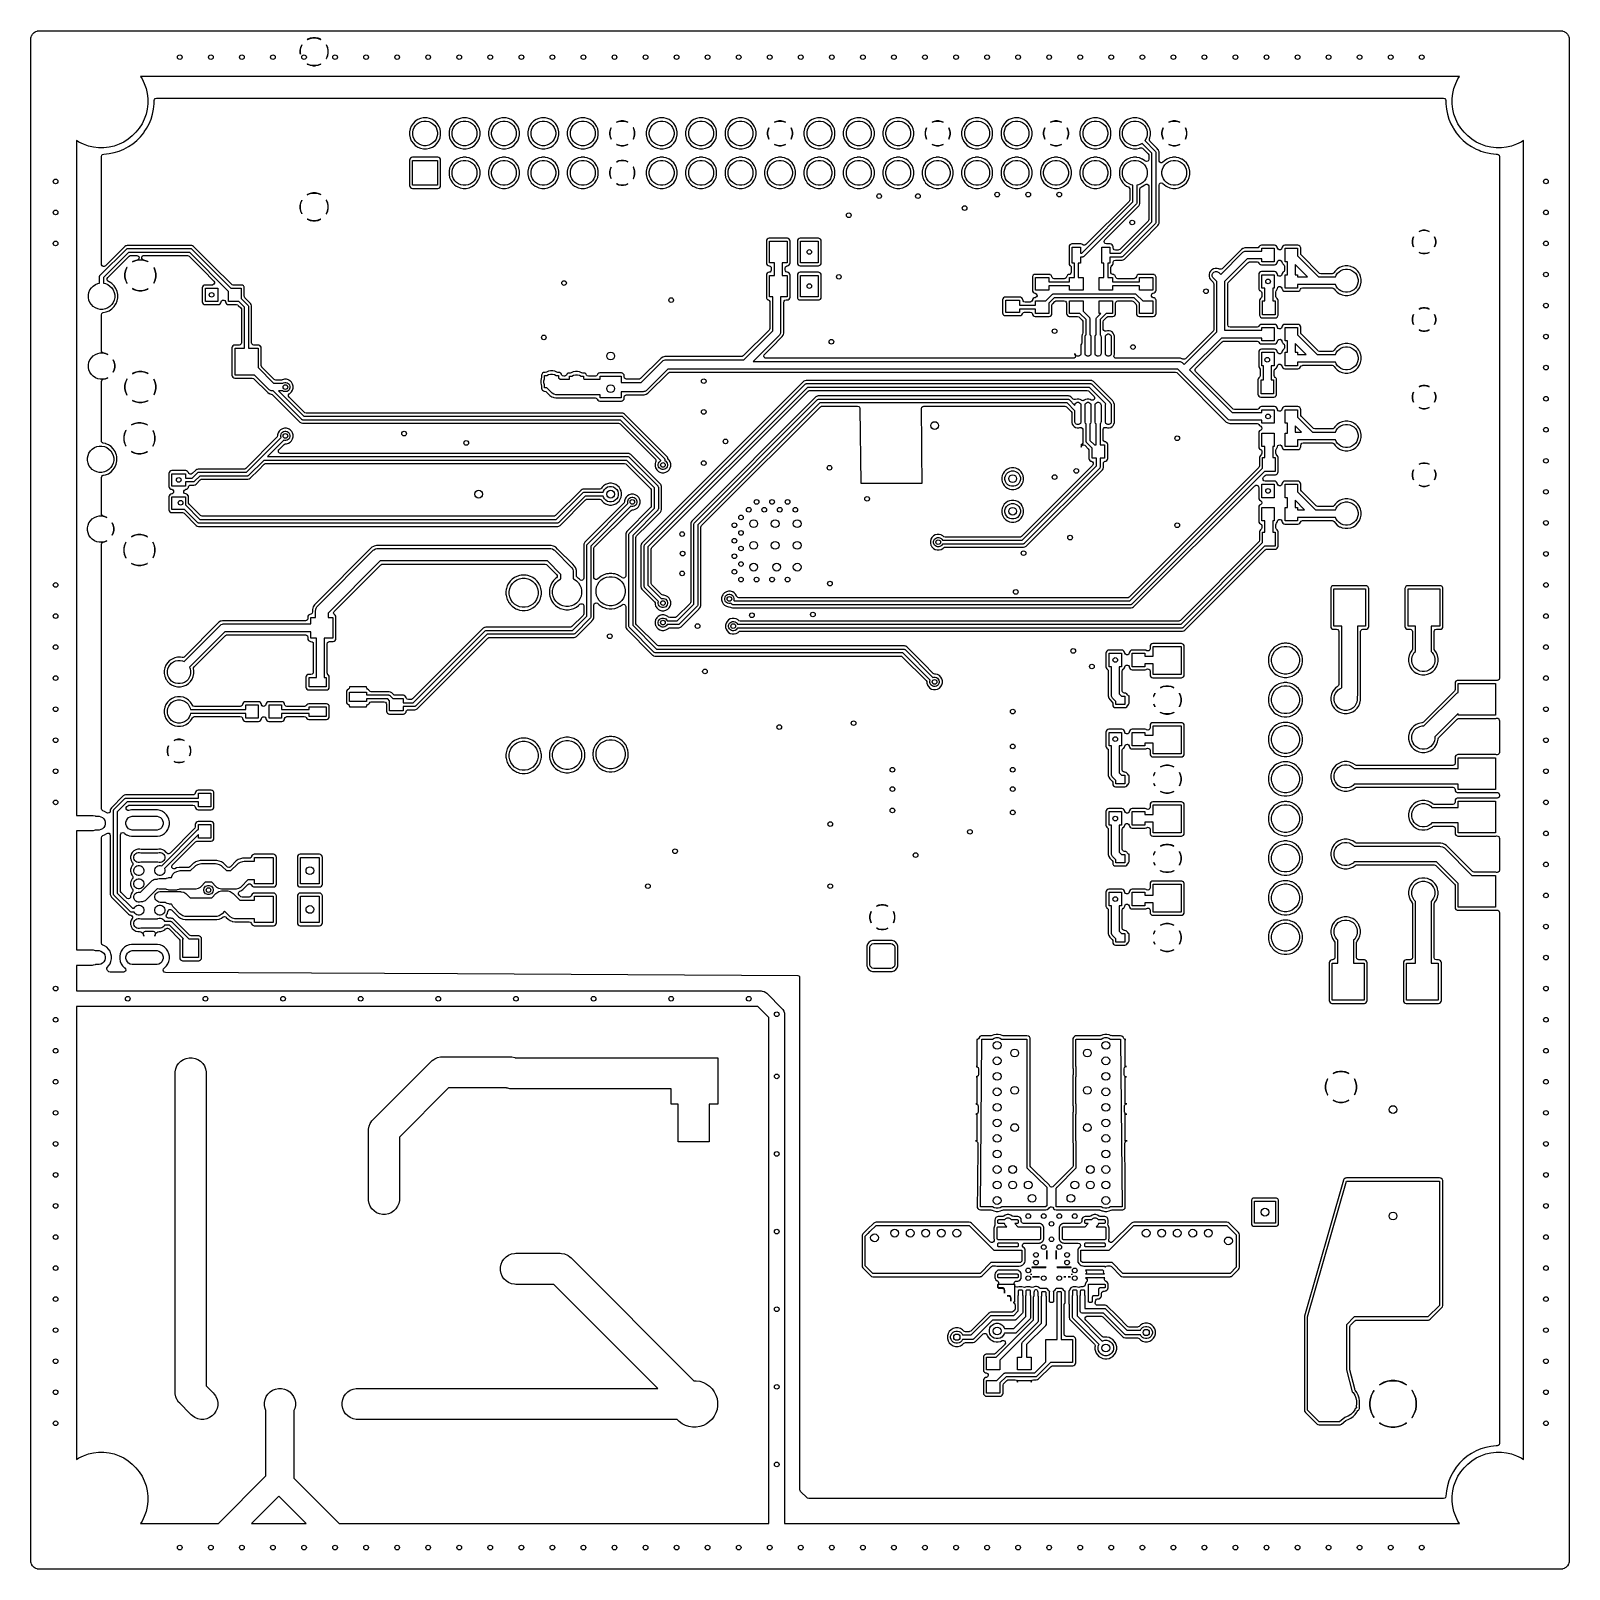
# Model space of a CAD drawing. Header units: inches. Extents: x 2.12 to 6.02, y -5.78 to -1.88.
import ezdxf

# ---------------------------------------------------------------- set-up
doc = ezdxf.new("R2010")
doc.units = ezdxf.units.IN
doc.header["$MEASUREMENT"] = 0
doc.layers.add('B.Cu', color=153, linetype='CONTINUOUS', true_color=0x4d7fc4)

msp = doc.modelspace()

# ---------------------------------------------------------------- linework, layer by layer
at = {"layer": 'B.Cu', "linetype": 'CONTINUOUS'}
for p, q in [((2.1162, -1.8972), (2.1165, -1.8951)), ((2.1162, -1.8975), (2.1162, -1.8972)), ((2.1162, -1.8978), (2.1162, -1.8975)), ((2.1162, -1.898), (2.1162, -1.8978)), ((2.1162, -1.9256), (2.1162, -1.898)), ((2.1165, -1.8944), (2.1166, -1.8936)), ((2.1165, -1.8951), (2.1165, -1.8944)), ((2.1166, -1.8936), (2.1167, -1.8931)), ((2.1167, -1.8931), (2.1168, -1.8926)), ((2.1168, -1.8926), (2.117, -1.892)), ((2.117, -1.892), (2.118, -1.889)), ((2.118, -1.889), (2.1182, -1.8885)), ((2.1182, -1.8885), (2.1185, -1.888)), ((2.1185, -1.888), (2.1187, -1.8876)), ((2.1187, -1.8876), (2.1204, -1.8848)), ((2.1204, -1.8848), (2.1208, -1.8844)), ((2.1208, -1.8844), (2.1211, -1.884)), ((2.1211, -1.884), (2.1215, -1.8836)), ((2.1215, -1.8836), (2.1237, -1.8813)), ((2.1237, -1.8813), (2.1241, -1.8809)), ((2.1241, -1.8809), (2.1246, -1.8806)), ((2.1246, -1.8806), (2.125, -1.8803)), ((2.125, -1.8803), (2.1277, -1.8786)), ((2.1277, -1.8786), (2.1282, -1.8783)), ((2.1282, -1.8783), (2.1287, -1.8781)), ((2.1287, -1.8781), (2.1292, -1.8779)), ((2.1292, -1.8779), (2.1322, -1.8768)), ((2.1322, -1.8768), (2.1327, -1.8767)), ((2.1327, -1.8767), (2.1333, -1.8765)), ((2.1333, -1.8765), (2.1338, -1.8765)), ((2.1338, -1.8765), (2.1374, -1.876)), ((2.1374, -1.876), (2.1377, -1.876)), ((2.1377, -1.876), (2.1379, -1.876)), ((2.1379, -1.876), (2.1382, -1.876)), ((2.1382, -1.876), (5.9957, -1.876)), ((2.8179, -1.8977), (2.8174, -1.898)), ((2.8174, -1.898), (2.8174, -1.898)), ((2.8174, -1.898), (2.8176, -1.8981)), ((2.8176, -1.8981), (2.8179, -1.8979)), ((2.8179, -1.8979), (2.8244, -1.8952)), ((2.8188, -1.8974), (2.8179, -1.8977)), ((2.8179, -1.8977), (2.8179, -1.8977)), ((2.8243, -1.8951), (2.8188, -1.8974)), ((2.8312, -1.8937), (2.8243, -1.8951)), ((2.8243, -1.8951), (2.8243, -1.8951)), ((2.8243, -1.8951), (2.8243, -1.8951)), ((2.8243, -1.8951), (2.8243, -1.8951)), ((2.8244, -1.8952), (2.8312, -1.8939)), ((2.8381, -1.8937), (2.8312, -1.8937)), ((2.8312, -1.8937), (2.8312, -1.8937)), ((2.8312, -1.8939), (2.8381, -1.8939)), ((2.845, -1.8951), (2.8381, -1.8937)), ((2.8381, -1.8937), (2.8381, -1.8937)), ((2.8381, -1.8939), (2.8449, -1.8952)), ((2.8449, -1.8952), (2.8513, -1.8979)), ((2.8514, -1.8977), (2.845, -1.8951)), ((2.845, -1.8951), (2.845, -1.8951)), ((2.8513, -1.8979), (2.8517, -1.8981)), ((2.8518, -1.898), (2.8514, -1.8977)), ((2.8514, -1.8977), (2.8514, -1.8977)), ((2.8517, -1.8981), (2.8518, -1.898)), ((2.8518, -1.898), (2.8518, -1.898)), ((2.8518, -1.898), (2.8518, -1.898)), ((5.9957, -1.876), (5.9959, -1.876)), ((5.9959, -1.876), (5.9962, -1.876)), ((5.9962, -1.876), (5.9965, -1.876)), ((5.9965, -1.876), (6.0001, -1.8765)), ((6.0001, -1.8765), (6.0006, -1.8765)), ((6.0006, -1.8765), (6.0011, -1.8767)), ((6.0011, -1.8767), (6.0017, -1.8768)), ((6.0017, -1.8768), (6.0047, -1.8779)), ((6.0047, -1.8779), (6.0052, -1.8781)), ((6.0052, -1.8781), (6.0057, -1.8783)), ((6.0057, -1.8783), (6.0061, -1.8786)), ((6.0061, -1.8786), (6.0089, -1.8803)), ((6.0089, -1.8803), (6.0093, -1.8806)), ((6.0093, -1.8806), (6.0097, -1.8809)), ((6.0097, -1.8809), (6.0101, -1.8813)), ((6.0101, -1.8813), (6.0124, -1.8836)), ((6.0124, -1.8836), (6.0128, -1.884)), ((6.0128, -1.884), (6.0131, -1.8844)), ((6.0131, -1.8844), (6.0134, -1.8848)), ((6.0134, -1.8848), (6.0151, -1.8876)), ((6.0151, -1.8876), (6.0154, -1.888)), ((6.0154, -1.888), (6.0156, -1.8885)), ((6.0156, -1.8885), (6.0158, -1.889)), ((6.0158, -1.889), (6.0169, -1.892)), ((6.0169, -1.892), (6.017, -1.8926)), ((6.017, -1.8926), (6.0172, -1.8931)), ((6.0172, -1.8931), (6.0172, -1.8936)), ((6.0172, -1.8936), (6.0177, -1.8972)), ((6.0177, -1.8972), (6.0177, -1.8975)), ((6.0177, -1.8975), (6.0177, -1.8978)), ((6.0177, -1.8978), (6.0177, -1.898)), ((6.0177, -1.898), (6.0177, -5.7555)), ((2.1162, -5.6614), (2.1162, -1.9256)), ((2.8006, -1.9188), (2.7992, -1.9256)), ((2.7992, -1.9256), (2.7992, -1.9326)), ((2.7992, -1.9326), (2.7998, -1.9356)), ((2.7994, -1.9257), (2.8007, -1.9188)), ((2.7994, -1.9326), (2.7994, -1.9257)), ((2.8, -1.9355), (2.7994, -1.9326)), ((2.7998, -1.9356), (2.8, -1.9355)), ((2.8018, -1.9158), (2.8006, -1.9188)), ((2.8006, -1.9188), (2.8006, -1.9188)), ((2.8007, -1.9188), (2.8034, -1.9124)), ((2.8032, -1.9124), (2.8018, -1.9158)), ((2.8035, -1.9119), (2.8032, -1.9124)), ((2.8032, -1.9124), (2.8032, -1.9124)), ((2.8032, -1.9124), (2.8032, -1.9124)), ((2.8034, -1.9124), (2.8036, -1.9121)), ((2.8036, -1.9121), (2.8035, -1.9119)), ((2.8035, -1.9119), (2.8035, -1.9119)), ((2.8658, -1.9119), (2.8656, -1.9121)), ((2.8656, -1.9121), (2.8659, -1.9124)), ((2.8659, -1.9458), (2.8656, -1.9462)), ((2.8656, -1.9462), (2.8658, -1.9463)), ((2.866, -1.9124), (2.8658, -1.9119)), ((2.8658, -1.9119), (2.8658, -1.9119)), ((2.8658, -1.9463), (2.866, -1.9462)), ((2.8658, -1.9463), (2.8658, -1.9463)), ((2.8658, -1.9463), (2.8658, -1.9463)), ((2.8658, -1.9463), (2.8658, -1.9463)), ((2.8659, -1.9124), (2.8686, -1.9188)), ((2.8686, -1.9394), (2.8659, -1.9458)), ((2.866, -1.9124), (2.866, -1.9124)), ((2.866, -1.9124), (2.866, -1.9124)), ((2.866, -1.9124), (2.866, -1.9124)), ((2.8661, -1.9124), (2.866, -1.9124)), ((2.866, -1.9462), (2.8661, -1.9457)), ((2.8675, -1.9158), (2.8661, -1.9124)), ((2.8661, -1.9457), (2.8675, -1.9424)), ((2.8687, -1.9188), (2.8675, -1.9158)), ((2.8675, -1.9424), (2.8687, -1.9395)), ((2.8686, -1.9188), (2.8699, -1.9257)), ((2.8699, -1.9326), (2.8686, -1.9394)), ((2.8701, -1.9255), (2.8687, -1.9188)), ((2.8687, -1.9188), (2.8687, -1.9188)), ((2.8687, -1.9188), (2.8687, -1.9188)), ((2.8687, -1.9188), (2.8687, -1.9188)), ((2.8687, -1.9395), (2.87, -1.9329)), ((2.8687, -1.9395), (2.8687, -1.9395)), ((2.8699, -1.9257), (2.8699, -1.9326)), ((2.87, -1.9328), (2.8701, -1.9326)), ((2.87, -1.9329), (2.87, -1.9328)), ((2.8701, -1.9256), (2.8701, -1.9255)), ((2.8701, -1.9326), (2.8701, -1.9256)), ((2.8701, -1.9256), (2.8701, -1.9256)), ((2.8176, -1.9601), (2.8174, -1.9603)), ((2.8174, -1.9603), (2.8174, -1.9603)), ((2.8174, -1.9603), (2.8174, -1.9603)), ((2.8174, -1.9603), (2.8179, -1.9605)), ((2.8179, -1.9604), (2.8176, -1.9601)), ((2.8244, -1.963), (2.8179, -1.9604)), ((2.8179, -1.9605), (2.8179, -1.9605)), ((2.8179, -1.9605), (2.8179, -1.9605)), ((2.8179, -1.9605), (2.8179, -1.9605)), ((2.8179, -1.9605), (2.8228, -1.9626)), ((2.8228, -1.9626), (2.8243, -1.9632)), ((2.8243, -1.9632), (2.8243, -1.9632)), ((2.8243, -1.9632), (2.8309, -1.9645)), ((2.8312, -1.9644), (2.8244, -1.963)), ((2.8309, -1.9645), (2.831, -1.9645)), ((2.831, -1.9645), (2.8311, -1.9646)), ((2.8311, -1.9646), (2.8312, -1.9646)), ((2.8381, -1.9644), (2.8312, -1.9644)), ((2.8312, -1.9646), (2.8381, -1.9646)), ((2.8449, -1.963), (2.8381, -1.9644)), ((2.8381, -1.9646), (2.8383, -1.9645)), ((2.8381, -1.9646), (2.8381, -1.9646)), ((2.8383, -1.9645), (2.8384, -1.9645)), ((2.8384, -1.9645), (2.845, -1.9632)), ((2.8513, -1.9604), (2.8449, -1.963)), ((2.845, -1.9632), (2.8494, -1.9614)), ((2.845, -1.9632), (2.845, -1.9632)), ((2.8494, -1.9614), (2.8512, -1.9606)), ((2.8512, -1.9606), (2.8517, -1.9605)), ((2.8517, -1.9601), (2.8513, -1.9604)), ((2.8518, -1.9603), (2.8517, -1.9601)), ((2.8517, -1.9605), (2.8518, -1.9603)), ((5.739, -1.9921), (2.3948, -1.9921)), ((2.3948, -1.9921), (2.3983, -1.9976)), ((2.3983, -1.9976), (2.404, -2.0096)), ((2.404, -2.0096), (2.4084, -2.0221)), ((2.4084, -2.0221), (2.4114, -2.035)), ((5.7225, -2.035), (5.7254, -2.0221)), ((5.7254, -2.0221), (5.7298, -2.0096)), ((5.7298, -2.0096), (5.7356, -1.9976)), ((5.7356, -1.9976), (5.739, -1.9921)), ((2.4114, -2.035), (2.4128, -2.0481)), ((2.4128, -2.0614), (2.4114, -2.0745)), ((2.4128, -2.0481), (2.4128, -2.0614)), ((2.4275, -2.0744), (2.4288, -2.0613)), ((2.4288, -2.0531), (2.4296, -2.0502)), ((2.4288, -2.0613), (2.4288, -2.0531)), ((2.4296, -2.0502), (2.4317, -2.048)), ((2.4317, -2.048), (2.4347, -2.0472)), ((2.4347, -2.0472), (5.6992, -2.0472)), ((5.6992, -2.0472), (5.7021, -2.048)), ((5.7021, -2.048), (5.7043, -2.0502)), ((5.7043, -2.0502), (5.7051, -2.0531)), ((5.7051, -2.0531), (5.7051, -2.0613)), ((5.7051, -2.0613), (5.7063, -2.0744)), ((5.721, -2.0481), (5.7225, -2.035)), ((5.721, -2.0614), (5.721, -2.0481)), ((5.7225, -2.0745), (5.721, -2.0614)), ((2.404, -2.1), (2.3983, -2.1119)), ((2.4084, -2.0875), (2.404, -2.1)), ((2.4114, -2.0745), (2.4084, -2.0875)), ((2.4161, -2.1121), (2.4211, -2.0999)), ((2.4211, -2.0999), (2.4249, -2.0873)), ((2.4249, -2.0873), (2.4275, -2.0744)), ((3.091, -2.1056), (3.0855, -2.1111)), ((3.0975, -2.1013), (3.091, -2.1056)), ((3.091, -2.1056), (3.091, -2.1056)), ((3.1047, -2.0983), (3.0975, -2.1013)), ((3.0975, -2.1013), (3.0975, -2.1013)), ((3.1013, -2.1084), (3.107, -2.1061)), ((3.111, -2.0971), (3.1047, -2.0983)), ((3.1047, -2.0983), (3.1047, -2.0983)), ((3.107, -2.1061), (3.1131, -2.1049)), ((3.1123, -2.0968), (3.111, -2.0971)), ((3.12, -2.0968), (3.1123, -2.0968)), ((3.1131, -2.1049), (3.1192, -2.1049)), ((3.1192, -2.1049), (3.1253, -2.1061)), ((3.1215, -2.0971), (3.12, -2.0968)), ((3.1276, -2.0983), (3.1215, -2.0971)), ((3.1253, -2.1061), (3.131, -2.1084)), ((3.1348, -2.1013), (3.1276, -2.0983)), ((3.1276, -2.0983), (3.1276, -2.0983)), ((3.1391, -2.1042), (3.1348, -2.1013)), ((3.1348, -2.1013), (3.1348, -2.1013)), ((3.1413, -2.1056), (3.1391, -2.1042)), ((3.1467, -2.1111), (3.1413, -2.1056)), ((3.191, -2.1056), (3.1855, -2.1111)), ((3.1975, -2.1013), (3.191, -2.1056)), ((3.191, -2.1056), (3.191, -2.1056)), ((3.2047, -2.0983), (3.1975, -2.1013)), ((3.1975, -2.1013), (3.1975, -2.1013)), ((3.2013, -2.1084), (3.207, -2.1061)), ((3.211, -2.0971), (3.2047, -2.0983)), ((3.2047, -2.0983), (3.2047, -2.0983)), ((3.207, -2.1061), (3.2131, -2.1049)), ((3.2123, -2.0968), (3.211, -2.0971)), ((3.22, -2.0968), (3.2123, -2.0968)), ((3.2131, -2.1049), (3.2192, -2.1049)), ((3.2192, -2.1049), (3.2253, -2.1061)), ((3.2215, -2.0971), (3.22, -2.0968)), ((3.2276, -2.0983), (3.2215, -2.0971)), ((3.2253, -2.1061), (3.231, -2.1084)), ((3.2348, -2.1013), (3.2276, -2.0983)), ((3.2276, -2.0983), (3.2276, -2.0983)), ((3.2391, -2.1042), (3.2348, -2.1013)), ((3.2348, -2.1013), (3.2348, -2.1013)), ((3.2413, -2.1056), (3.2391, -2.1042)), ((3.2467, -2.1111), (3.2413, -2.1056)), ((3.291, -2.1056), (3.2855, -2.1111)), ((3.2975, -2.1013), (3.291, -2.1056)), ((3.291, -2.1056), (3.291, -2.1056)), ((3.3047, -2.0983), (3.2975, -2.1013)), ((3.2975, -2.1013), (3.2975, -2.1013)), ((3.3013, -2.1084), (3.307, -2.1061)), ((3.311, -2.0971), (3.3047, -2.0983)), ((3.3047, -2.0983), (3.3047, -2.0983)), ((3.307, -2.1061), (3.3131, -2.1049)), ((3.3123, -2.0968), (3.311, -2.0971)), ((3.32, -2.0968), (3.3123, -2.0968)), ((3.3131, -2.1049), (3.3192, -2.1049)), ((3.3192, -2.1049), (3.3253, -2.1061)), ((3.3215, -2.0971), (3.32, -2.0968)), ((3.3276, -2.0983), (3.3215, -2.0971)), ((3.3253, -2.1061), (3.331, -2.1084)), ((3.3348, -2.1013), (3.3276, -2.0983)), ((3.3276, -2.0983), (3.3276, -2.0983)), ((3.3391, -2.1042), (3.3348, -2.1013)), ((3.3348, -2.1013), (3.3348, -2.1013)), ((3.3413, -2.1056), (3.3391, -2.1042)), ((3.3467, -2.1111), (3.3413, -2.1056)), ((3.391, -2.1056), (3.3855, -2.1111)), ((3.3975, -2.1013), (3.391, -2.1056)), ((3.391, -2.1056), (3.391, -2.1056)), ((3.4047, -2.0983), (3.3975, -2.1013)), ((3.3975, -2.1013), (3.3975, -2.1013)), ((3.4013, -2.1084), (3.407, -2.1061)), ((3.411, -2.0971), (3.4047, -2.0983)), ((3.4047, -2.0983), (3.4047, -2.0983)), ((3.407, -2.1061), (3.4131, -2.1049)), ((3.4123, -2.0968), (3.411, -2.0971)), ((3.42, -2.0968), (3.4123, -2.0968)), ((3.4131, -2.1049), (3.4192, -2.1049)), ((3.4192, -2.1049), (3.4253, -2.1061)), ((3.4215, -2.0971), (3.42, -2.0968)), ((3.4276, -2.0983), (3.4215, -2.0971)), ((3.4253, -2.1061), (3.431, -2.1084)), ((3.4348, -2.1013), (3.4276, -2.0983)), ((3.4276, -2.0983), (3.4276, -2.0983)), ((3.4391, -2.1042), (3.4348, -2.1013)), ((3.4348, -2.1013), (3.4348, -2.1013)), ((3.4413, -2.1056), (3.4391, -2.1042)), ((3.4467, -2.1111), (3.4413, -2.1056)), ((3.491, -2.1056), (3.4855, -2.1111)), ((3.4975, -2.1013), (3.491, -2.1056)), ((3.491, -2.1056), (3.491, -2.1056)), ((3.5047, -2.0983), (3.4975, -2.1013)), ((3.4975, -2.1013), (3.4975, -2.1013)), ((3.5013, -2.1084), (3.507, -2.1061)), ((3.511, -2.0971), (3.5047, -2.0983)), ((3.5047, -2.0983), (3.5047, -2.0983)), ((3.507, -2.1061), (3.5131, -2.1049)), ((3.5123, -2.0968), (3.511, -2.0971)), ((3.52, -2.0968), (3.5123, -2.0968)), ((3.5131, -2.1049), (3.5192, -2.1049)), ((3.5192, -2.1049), (3.5253, -2.1061)), ((3.5215, -2.0971), (3.52, -2.0968)), ((3.5276, -2.0983), (3.5215, -2.0971)), ((3.5253, -2.1061), (3.531, -2.1084)), ((3.5348, -2.1013), (3.5276, -2.0983)), ((3.5276, -2.0983), (3.5276, -2.0983)), ((3.5391, -2.1042), (3.5348, -2.1013)), ((3.5348, -2.1013), (3.5348, -2.1013)), ((3.5413, -2.1056), (3.5391, -2.1042)), ((3.5467, -2.1111), (3.5413, -2.1056)), ((3.607, -2.1059), (3.6019, -2.108)), ((3.602, -2.1082), (3.607, -2.1061)), ((3.613, -2.1047), (3.607, -2.1059)), ((3.607, -2.1061), (3.6131, -2.1049)), ((3.607, -2.1059), (3.607, -2.1059)), ((3.6192, -2.1047), (3.613, -2.1047)), ((3.6131, -2.1049), (3.6192, -2.1049)), ((3.6253, -2.1059), (3.6192, -2.1047)), ((3.6192, -2.1049), (3.6253, -2.1061)), ((3.6304, -2.108), (3.6253, -2.1059)), ((3.6253, -2.1059), (3.6253, -2.1059)), ((3.6253, -2.1061), (3.6303, -2.1082)), ((3.691, -2.1056), (3.6855, -2.1111)), ((3.6975, -2.1013), (3.691, -2.1056)), ((3.691, -2.1056), (3.691, -2.1056)), ((3.7047, -2.0983), (3.6975, -2.1013)), ((3.6975, -2.1013), (3.6975, -2.1013)), ((3.7013, -2.1084), (3.707, -2.1061)), ((3.711, -2.0971), (3.7047, -2.0983)), ((3.7047, -2.0983), (3.7047, -2.0983)), ((3.707, -2.1061), (3.7131, -2.1049)), ((3.7123, -2.0968), (3.711, -2.0971)), ((3.72, -2.0968), (3.7123, -2.0968)), ((3.7131, -2.1049), (3.7192, -2.1049)), ((3.7192, -2.1049), (3.7253, -2.1061)), ((3.7215, -2.0971), (3.72, -2.0968)), ((3.7276, -2.0983), (3.7215, -2.0971)), ((3.7253, -2.1061), (3.731, -2.1084)), ((3.7348, -2.1013), (3.7276, -2.0983)), ((3.7276, -2.0983), (3.7276, -2.0983)), ((3.7391, -2.1042), (3.7348, -2.1013)), ((3.7348, -2.1013), (3.7348, -2.1013)), ((3.7413, -2.1056), (3.7391, -2.1042)), ((3.7467, -2.1111), (3.7413, -2.1056)), ((3.791, -2.1056), (3.7855, -2.1111)), ((3.7975, -2.1013), (3.791, -2.1056)), ((3.791, -2.1056), (3.791, -2.1056)), ((3.8047, -2.0983), (3.7975, -2.1013)), ((3.7975, -2.1013), (3.7975, -2.1013)), ((3.8013, -2.1084), (3.807, -2.1061)), ((3.811, -2.0971), (3.8047, -2.0983)), ((3.8047, -2.0983), (3.8047, -2.0983)), ((3.807, -2.1061), (3.8131, -2.1049)), ((3.8123, -2.0968), (3.811, -2.0971)), ((3.82, -2.0968), (3.8123, -2.0968)), ((3.8131, -2.1049), (3.8192, -2.1049)), ((3.8192, -2.1049), (3.8253, -2.1061)), ((3.8215, -2.0971), (3.82, -2.0968)), ((3.8276, -2.0983), (3.8215, -2.0971)), ((3.8253, -2.1061), (3.831, -2.1084)), ((3.8348, -2.1013), (3.8276, -2.0983)), ((3.8276, -2.0983), (3.8276, -2.0983)), ((3.8391, -2.1042), (3.8348, -2.1013)), ((3.8348, -2.1013), (3.8348, -2.1013)), ((3.8413, -2.1056), (3.8391, -2.1042)), ((3.8467, -2.1111), (3.8413, -2.1056)), ((3.891, -2.1056), (3.8855, -2.1111)), ((3.8975, -2.1013), (3.891, -2.1056)), ((3.891, -2.1056), (3.891, -2.1056)), ((3.9047, -2.0983), (3.8975, -2.1013)), ((3.8975, -2.1013), (3.8975, -2.1013)), ((3.9013, -2.1084), (3.907, -2.1061)), ((3.911, -2.0971), (3.9047, -2.0983)), ((3.9047, -2.0983), (3.9047, -2.0983)), ((3.907, -2.1061), (3.9131, -2.1049)), ((3.9123, -2.0968), (3.911, -2.0971)), ((3.92, -2.0968), (3.9123, -2.0968)), ((3.9131, -2.1049), (3.9192, -2.1049)), ((3.9192, -2.1049), (3.9253, -2.1061)), ((3.9215, -2.0971), (3.92, -2.0968)), ((3.9276, -2.0983), (3.9215, -2.0971)), ((3.9253, -2.1061), (3.931, -2.1084)), ((3.9348, -2.1013), (3.9276, -2.0983)), ((3.9276, -2.0983), (3.9276, -2.0983)), ((3.9391, -2.1042), (3.9348, -2.1013)), ((3.9348, -2.1013), (3.9348, -2.1013)), ((3.9413, -2.1056), (3.9391, -2.1042)), ((3.9467, -2.1111), (3.9413, -2.1056)), ((4.007, -2.1059), (4.0019, -2.108)), ((4.002, -2.1082), (4.007, -2.1061)), ((4.013, -2.1047), (4.007, -2.1059)), ((4.007, -2.1061), (4.0131, -2.1049)), ((4.007, -2.1059), (4.007, -2.1059)), ((4.0192, -2.1047), (4.013, -2.1047)), ((4.0131, -2.1049), (4.0192, -2.1049)), ((4.0253, -2.1059), (4.0192, -2.1047)), ((4.0192, -2.1049), (4.0253, -2.1061)), ((4.0304, -2.108), (4.0253, -2.1059)), ((4.0253, -2.1059), (4.0253, -2.1059)), ((4.0253, -2.1061), (4.0303, -2.1082)), ((4.091, -2.1056), (4.0855, -2.1111)), ((4.0975, -2.1013), (4.091, -2.1056)), ((4.091, -2.1056), (4.091, -2.1056)), ((4.1047, -2.0983), (4.0975, -2.1013)), ((4.0975, -2.1013), (4.0975, -2.1013)), ((4.1013, -2.1084), (4.107, -2.1061)), ((4.111, -2.0971), (4.1047, -2.0983)), ((4.1047, -2.0983), (4.1047, -2.0983)), ((4.107, -2.1061), (4.1131, -2.1049)), ((4.1123, -2.0968), (4.111, -2.0971)), ((4.12, -2.0968), (4.1123, -2.0968)), ((4.1131, -2.1049), (4.1192, -2.1049)), ((4.1192, -2.1049), (4.1253, -2.1061)), ((4.1215, -2.0971), (4.12, -2.0968)), ((4.1276, -2.0983), (4.1215, -2.0971)), ((4.1253, -2.1061), (4.131, -2.1084)), ((4.1348, -2.1013), (4.1276, -2.0983)), ((4.1276, -2.0983), (4.1276, -2.0983)), ((4.1391, -2.1042), (4.1348, -2.1013)), ((4.1348, -2.1013), (4.1348, -2.1013)), ((4.1413, -2.1056), (4.1391, -2.1042)), ((4.1467, -2.1111), (4.1413, -2.1056)), ((4.191, -2.1056), (4.1855, -2.1111)), ((4.1975, -2.1013), (4.191, -2.1056)), ((4.191, -2.1056), (4.191, -2.1056)), ((4.2047, -2.0983), (4.1975, -2.1013)), ((4.1975, -2.1013), (4.1975, -2.1013)), ((4.2013, -2.1084), (4.207, -2.1061)), ((4.211, -2.0971), (4.2047, -2.0983)), ((4.2047, -2.0983), (4.2047, -2.0983)), ((4.207, -2.1061), (4.2131, -2.1049)), ((4.2123, -2.0968), (4.211, -2.0971)), ((4.22, -2.0968), (4.2123, -2.0968)), ((4.2131, -2.1049), (4.2192, -2.1049)), ((4.2192, -2.1049), (4.2253, -2.1061)), ((4.2215, -2.0971), (4.22, -2.0968)), ((4.2276, -2.0983), (4.2215, -2.0971)), ((4.2253, -2.1061), (4.231, -2.1084)), ((4.2348, -2.1013), (4.2276, -2.0983)), ((4.2276, -2.0983), (4.2276, -2.0983)), ((4.2391, -2.1042), (4.2348, -2.1013)), ((4.2348, -2.1013), (4.2348, -2.1013)), ((4.2413, -2.1056), (4.2391, -2.1042)), ((4.2467, -2.1111), (4.2413, -2.1056)), ((4.291, -2.1056), (4.2855, -2.1111)), ((4.2975, -2.1013), (4.291, -2.1056)), ((4.291, -2.1056), (4.291, -2.1056)), ((4.3047, -2.0983), (4.2975, -2.1013)), ((4.2975, -2.1013), (4.2975, -2.1013)), ((4.3013, -2.1084), (4.307, -2.1061)), ((4.311, -2.0971), (4.3047, -2.0983)), ((4.3047, -2.0983), (4.3047, -2.0983)), ((4.307, -2.1061), (4.3131, -2.1049)), ((4.3123, -2.0968), (4.311, -2.0971)), ((4.32, -2.0968), (4.3123, -2.0968)), ((4.3131, -2.1049), (4.3192, -2.1049)), ((4.3192, -2.1049), (4.3253, -2.1061)), ((4.3215, -2.0971), (4.32, -2.0968)), ((4.3276, -2.0983), (4.3215, -2.0971)), ((4.3253, -2.1061), (4.331, -2.1084)), ((4.3348, -2.1013), (4.3276, -2.0983)), ((4.3276, -2.0983), (4.3276, -2.0983)), ((4.3391, -2.1042), (4.3348, -2.1013)), ((4.3348, -2.1013), (4.3348, -2.1013)), ((4.3413, -2.1056), (4.3391, -2.1042)), ((4.3467, -2.1111), (4.3413, -2.1056)), ((4.407, -2.1059), (4.4019, -2.108)), ((4.402, -2.1082), (4.407, -2.1061)), ((4.413, -2.1047), (4.407, -2.1059)), ((4.407, -2.1061), (4.4131, -2.1049)), ((4.407, -2.1059), (4.407, -2.1059)), ((4.4192, -2.1047), (4.413, -2.1047)), ((4.4131, -2.1049), (4.4192, -2.1049)), ((4.4253, -2.1059), (4.4192, -2.1047)), ((4.4192, -2.1049), (4.4253, -2.1061)), ((4.4304, -2.108), (4.4253, -2.1059)), ((4.4253, -2.1059), (4.4253, -2.1059)), ((4.4253, -2.1061), (4.4303, -2.1082)), ((4.491, -2.1056), (4.4855, -2.1111)), ((4.4975, -2.1013), (4.491, -2.1056)), ((4.491, -2.1056), (4.491, -2.1056)), ((4.5047, -2.0983), (4.4975, -2.1013)), ((4.4975, -2.1013), (4.4975, -2.1013)), ((4.5013, -2.1084), (4.507, -2.1061)), ((4.511, -2.0971), (4.5047, -2.0983)), ((4.5047, -2.0983), (4.5047, -2.0983)), ((4.507, -2.1061), (4.5131, -2.1049)), ((4.5123, -2.0968), (4.511, -2.0971)), ((4.52, -2.0968), (4.5123, -2.0968)), ((4.5131, -2.1049), (4.5192, -2.1049)), ((4.5192, -2.1049), (4.5253, -2.1061)), ((4.5215, -2.0971), (4.52, -2.0968)), ((4.5276, -2.0983), (4.5215, -2.0971)), ((4.5253, -2.1061), (4.531, -2.1084)), ((4.5348, -2.1013), (4.5276, -2.0983)), ((4.5276, -2.0983), (4.5276, -2.0983)), ((4.5391, -2.1042), (4.5348, -2.1013)), ((4.5348, -2.1013), (4.5348, -2.1013)), ((4.5413, -2.1056), (4.5391, -2.1042)), ((4.5467, -2.1111), (4.5413, -2.1056)), ((4.591, -2.1056), (4.5855, -2.1111)), ((4.5975, -2.1013), (4.591, -2.1056)), ((4.591, -2.1056), (4.591, -2.1056)), ((4.6047, -2.0983), (4.5975, -2.1013)), ((4.5975, -2.1013), (4.5975, -2.1013)), ((4.6013, -2.1084), (4.607, -2.1061)), ((4.611, -2.0971), (4.6047, -2.0983)), ((4.6047, -2.0983), (4.6047, -2.0983)), ((4.607, -2.1061), (4.6131, -2.1049)), ((4.6123, -2.0968), (4.611, -2.0971)), ((4.62, -2.0968), (4.6123, -2.0968)), ((4.6131, -2.1049), (4.6192, -2.1049)), ((4.6192, -2.1049), (4.6253, -2.1061)), ((4.6215, -2.0971), (4.62, -2.0968)), ((4.6276, -2.0983), (4.6215, -2.0971)), ((4.6253, -2.1061), (4.631, -2.1084)), ((4.6348, -2.1013), (4.6276, -2.0983)), ((4.6276, -2.0983), (4.6276, -2.0983)), ((4.6391, -2.1042), (4.6348, -2.1013)), ((4.6348, -2.1013), (4.6348, -2.1013)), ((4.6413, -2.1056), (4.6391, -2.1042)), ((4.6467, -2.1111), (4.6413, -2.1056)), ((4.707, -2.1059), (4.7019, -2.108)), ((4.702, -2.1082), (4.707, -2.1061)), ((4.713, -2.1047), (4.707, -2.1059)), ((4.707, -2.1061), (4.7131, -2.1049)), ((4.707, -2.1059), (4.707, -2.1059)), ((4.7192, -2.1047), (4.713, -2.1047)), ((4.7131, -2.1049), (4.7192, -2.1049)), ((4.7253, -2.1059), (4.7192, -2.1047)), ((4.7192, -2.1049), (4.7253, -2.1061)), ((4.7304, -2.108), (4.7253, -2.1059)), ((4.7253, -2.1059), (4.7253, -2.1059)), ((4.7253, -2.1061), (4.7303, -2.1082)), ((4.791, -2.1056), (4.7855, -2.1111)), ((4.7975, -2.1013), (4.791, -2.1056)), ((4.791, -2.1056), (4.791, -2.1056)), ((4.8047, -2.0983), (4.7975, -2.1013)), ((4.7975, -2.1013), (4.7975, -2.1013)), ((4.8013, -2.1084), (4.807, -2.1061)), ((4.811, -2.0971), (4.8047, -2.0983)), ((4.8047, -2.0983), (4.8047, -2.0983)), ((4.807, -2.1061), (4.8131, -2.1049)), ((4.8123, -2.0968), (4.811, -2.0971)), ((4.82, -2.0968), (4.8123, -2.0968)), ((4.8131, -2.1049), (4.8192, -2.1049)), ((4.8192, -2.1049), (4.8253, -2.1061)), ((4.8215, -2.0971), (4.82, -2.0968)), ((4.8276, -2.0983), (4.8215, -2.0971)), ((4.8253, -2.1061), (4.831, -2.1084)), ((4.8348, -2.1013), (4.8276, -2.0983)), ((4.8276, -2.0983), (4.8276, -2.0983)), ((4.8391, -2.1042), (4.8348, -2.1013)), ((4.8348, -2.1013), (4.8348, -2.1013)), ((4.8413, -2.1056), (4.8391, -2.1042)), ((4.8467, -2.1111), (4.8413, -2.1056)), ((4.891, -2.1056), (4.8855, -2.1111)), ((4.8975, -2.1013), (4.891, -2.1056)), ((4.891, -2.1056), (4.891, -2.1056)), ((4.9047, -2.0983), (4.8975, -2.1013)), ((4.8975, -2.1013), (4.8975, -2.1013)), ((4.9013, -2.1084), (4.907, -2.1061)), ((4.911, -2.0971), (4.9047, -2.0983)), ((4.9047, -2.0983), (4.9047, -2.0983)), ((4.907, -2.1061), (4.9131, -2.1049)), ((4.9123, -2.0968), (4.911, -2.0971)), ((4.92, -2.0968), (4.9123, -2.0968)), ((4.9131, -2.1049), (4.9192, -2.1049)), ((4.9192, -2.1049), (4.9253, -2.1061)), ((4.9215, -2.0971), (4.92, -2.0968)), ((4.9276, -2.0983), (4.9215, -2.0971)), ((4.9253, -2.1061), (4.931, -2.1084)), ((4.9348, -2.1013), (4.9276, -2.0983)), ((4.9276, -2.0983), (4.9276, -2.0983)), ((4.9391, -2.1042), (4.9348, -2.1013)), ((4.9348, -2.1013), (4.9348, -2.1013)), ((4.9413, -2.1056), (4.9391, -2.1042)), ((4.9467, -2.1111), (4.9413, -2.1056)), ((5.007, -2.1059), (5.0019, -2.108)), ((5.002, -2.1082), (5.007, -2.1061)), ((5.013, -2.1047), (5.007, -2.1059)), ((5.007, -2.1061), (5.0131, -2.1049)), ((5.007, -2.1059), (5.007, -2.1059)), ((5.0192, -2.1047), (5.013, -2.1047)), ((5.0131, -2.1049), (5.0192, -2.1049)), ((5.0253, -2.1059), (5.0192, -2.1047)), ((5.0192, -2.1049), (5.0253, -2.1061)), ((5.0304, -2.108), (5.0253, -2.1059)), ((5.0253, -2.1059), (5.0253, -2.1059)), ((5.0253, -2.1061), (5.0303, -2.1082)), ((5.7063, -2.0744), (5.7063, -2.0744)), ((5.7063, -2.0744), (5.7089, -2.0873)), ((5.7089, -2.0873), (5.7089, -2.0873)), ((5.7089, -2.0873), (5.7127, -2.0999)), ((5.7127, -2.0999), (5.7127, -2.0999)), ((5.7127, -2.0999), (5.7178, -2.1121)), ((5.7254, -2.0875), (5.7225, -2.0745)), ((5.7298, -2.1), (5.7254, -2.0875)), ((5.7356, -2.1119), (5.7298, -2.1)), ((2.3736, -2.1428), (2.3633, -2.1511)), ((2.383, -2.1335), (2.3736, -2.1428)), ((2.3912, -2.1231), (2.383, -2.1335)), ((2.3849, -2.1541), (2.3942, -2.1448)), ((2.3983, -2.1119), (2.3912, -2.1231)), ((2.3942, -2.1448), (2.4026, -2.1346)), ((2.4026, -2.1346), (2.4041, -2.1323)), ((2.4041, -2.1323), (2.4099, -2.1237)), ((2.4099, -2.1237), (2.4161, -2.1121)), ((3.0783, -2.1247), (3.0768, -2.1323)), ((3.0768, -2.1323), (3.0768, -2.1401)), ((3.0768, -2.1401), (3.0783, -2.1477)), ((3.0812, -2.1176), (3.0783, -2.1247)), ((3.0783, -2.1247), (3.0783, -2.1247)), ((3.0855, -2.1111), (3.0812, -2.1176)), ((3.0812, -2.1176), (3.0812, -2.1176)), ((3.0848, -2.1331), (3.086, -2.1271)), ((3.0848, -2.1393), (3.0848, -2.1331)), ((3.086, -2.1454), (3.0848, -2.1393)), ((3.0855, -2.1111), (3.0855, -2.1111)), ((3.086, -2.1271), (3.0884, -2.1214)), ((3.0884, -2.1511), (3.086, -2.1454)), ((3.0884, -2.1214), (3.0918, -2.1162)), ((3.0918, -2.1162), (3.0962, -2.1119)), ((3.0962, -2.1119), (3.1013, -2.1084)), ((3.131, -2.1084), (3.1361, -2.1119)), ((3.1361, -2.1119), (3.1405, -2.1162)), ((3.1405, -2.1162), (3.1439, -2.1214)), ((3.1439, -2.1214), (3.1463, -2.1271)), ((3.1463, -2.1454), (3.1439, -2.1511)), ((3.1463, -2.1271), (3.1475, -2.1331)), ((3.1475, -2.1393), (3.1463, -2.1454)), ((3.151, -2.1176), (3.1467, -2.1111)), ((3.1475, -2.1331), (3.1475, -2.1393)), ((3.154, -2.1247), (3.151, -2.1176)), ((3.1555, -2.1323), (3.154, -2.1247)), ((3.154, -2.1477), (3.1555, -2.1401)), ((3.1555, -2.1401), (3.1555, -2.1323)), ((3.1555, -2.1323), (3.1555, -2.1323)), ((3.1783, -2.1247), (3.1768, -2.1323)), ((3.1768, -2.1323), (3.1768, -2.1401)), ((3.1768, -2.1401), (3.1783, -2.1477)), ((3.1812, -2.1176), (3.1783, -2.1247)), ((3.1783, -2.1247), (3.1783, -2.1247)), ((3.1855, -2.1111), (3.1812, -2.1176)), ((3.1812, -2.1176), (3.1812, -2.1176)), ((3.1848, -2.1331), (3.186, -2.1271)), ((3.1848, -2.1393), (3.1848, -2.1331)), ((3.186, -2.1454), (3.1848, -2.1393)), ((3.1855, -2.1111), (3.1855, -2.1111)), ((3.186, -2.1271), (3.1884, -2.1214)), ((3.1884, -2.1511), (3.186, -2.1454)), ((3.1884, -2.1214), (3.1918, -2.1162)), ((3.1918, -2.1162), (3.1962, -2.1119)), ((3.1962, -2.1119), (3.2013, -2.1084)), ((3.231, -2.1084), (3.2361, -2.1119)), ((3.2361, -2.1119), (3.2405, -2.1162)), ((3.2405, -2.1162), (3.2439, -2.1214)), ((3.2439, -2.1214), (3.2463, -2.1271)), ((3.2463, -2.1454), (3.2439, -2.1511)), ((3.2463, -2.1271), (3.2475, -2.1331)), ((3.2475, -2.1393), (3.2463, -2.1454)), ((3.251, -2.1176), (3.2467, -2.1111)), ((3.2475, -2.1331), (3.2475, -2.1393)), ((3.254, -2.1247), (3.251, -2.1176)), ((3.2555, -2.1323), (3.254, -2.1247)), ((3.254, -2.1477), (3.2555, -2.1401)), ((3.2555, -2.1401), (3.2555, -2.1323)), ((3.2555, -2.1323), (3.2555, -2.1323)), ((3.2783, -2.1247), (3.2768, -2.1323)), ((3.2768, -2.1323), (3.2768, -2.1401)), ((3.2768, -2.1401), (3.2783, -2.1477)), ((3.2812, -2.1176), (3.2783, -2.1247)), ((3.2783, -2.1247), (3.2783, -2.1247)), ((3.2855, -2.1111), (3.2812, -2.1176)), ((3.2812, -2.1176), (3.2812, -2.1176)), ((3.2848, -2.1331), (3.286, -2.1271)), ((3.2848, -2.1393), (3.2848, -2.1331)), ((3.286, -2.1454), (3.2848, -2.1393)), ((3.2855, -2.1111), (3.2855, -2.1111)), ((3.286, -2.1271), (3.2884, -2.1214)), ((3.2884, -2.1511), (3.286, -2.1454)), ((3.2884, -2.1214), (3.2918, -2.1162)), ((3.2918, -2.1162), (3.2962, -2.1119)), ((3.2962, -2.1119), (3.3013, -2.1084)), ((3.331, -2.1084), (3.3361, -2.1119)), ((3.3361, -2.1119), (3.3405, -2.1162)), ((3.3405, -2.1162), (3.3439, -2.1214)), ((3.3439, -2.1214), (3.3463, -2.1271)), ((3.3463, -2.1454), (3.3439, -2.1511)), ((3.3463, -2.1271), (3.3475, -2.1331)), ((3.3475, -2.1393), (3.3463, -2.1454)), ((3.351, -2.1176), (3.3467, -2.1111)), ((3.3475, -2.1331), (3.3475, -2.1393)), ((3.354, -2.1247), (3.351, -2.1176)), ((3.3555, -2.1323), (3.354, -2.1247)), ((3.354, -2.1477), (3.3555, -2.1401)), ((3.3555, -2.1401), (3.3555, -2.1323)), ((3.3555, -2.1323), (3.3555, -2.1323)), ((3.3783, -2.1247), (3.3768, -2.1323)), ((3.3768, -2.1323), (3.3768, -2.1401)), ((3.3768, -2.1401), (3.3783, -2.1477)), ((3.3812, -2.1176), (3.3783, -2.1247)), ((3.3783, -2.1247), (3.3783, -2.1247)), ((3.3855, -2.1111), (3.3812, -2.1176)), ((3.3812, -2.1176), (3.3812, -2.1176)), ((3.3848, -2.1331), (3.386, -2.1271)), ((3.3848, -2.1393), (3.3848, -2.1331)), ((3.386, -2.1454), (3.3848, -2.1393)), ((3.3855, -2.1111), (3.3855, -2.1111)), ((3.386, -2.1271), (3.3884, -2.1214)), ((3.3884, -2.1511), (3.386, -2.1454)), ((3.3884, -2.1214), (3.3918, -2.1162)), ((3.3918, -2.1162), (3.3962, -2.1119)), ((3.3962, -2.1119), (3.4013, -2.1084)), ((3.431, -2.1084), (3.4361, -2.1119)), ((3.4361, -2.1119), (3.4405, -2.1162)), ((3.4405, -2.1162), (3.4439, -2.1214)), ((3.4439, -2.1214), (3.4463, -2.1271)), ((3.4463, -2.1454), (3.4439, -2.1511)), ((3.4463, -2.1271), (3.4475, -2.1331)), ((3.4475, -2.1393), (3.4463, -2.1454)), ((3.451, -2.1176), (3.4467, -2.1111)), ((3.4475, -2.1331), (3.4475, -2.1393)), ((3.454, -2.1247), (3.451, -2.1176)), ((3.4555, -2.1323), (3.454, -2.1247)), ((3.454, -2.1477), (3.4555, -2.1401)), ((3.4555, -2.1401), (3.4555, -2.1323)), ((3.4555, -2.1323), (3.4555, -2.1323)), ((3.4783, -2.1247), (3.4768, -2.1323)), ((3.4768, -2.1323), (3.4768, -2.1401)), ((3.4768, -2.1401), (3.4783, -2.1477)), ((3.4812, -2.1176), (3.4783, -2.1247)), ((3.4783, -2.1247), (3.4783, -2.1247)), ((3.4855, -2.1111), (3.4812, -2.1176)), ((3.4812, -2.1176), (3.4812, -2.1176)), ((3.4848, -2.1331), (3.486, -2.1271)), ((3.4848, -2.1393), (3.4848, -2.1331)), ((3.486, -2.1454), (3.4848, -2.1393)), ((3.4855, -2.1111), (3.4855, -2.1111)), ((3.486, -2.1271), (3.4884, -2.1214)), ((3.4884, -2.1511), (3.486, -2.1454)), ((3.4884, -2.1214), (3.4918, -2.1162)), ((3.4918, -2.1162), (3.4962, -2.1119)), ((3.4962, -2.1119), (3.5013, -2.1084)), ((3.531, -2.1084), (3.5361, -2.1119)), ((3.5361, -2.1119), (3.5405, -2.1162)), ((3.5405, -2.1162), (3.5439, -2.1214)), ((3.5439, -2.1214), (3.5463, -2.1271)), ((3.5463, -2.1454), (3.5439, -2.1511)), ((3.5463, -2.1271), (3.5475, -2.1331)), ((3.5475, -2.1393), (3.5463, -2.1454)), ((3.551, -2.1176), (3.5467, -2.1111)), ((3.5475, -2.1331), (3.5475, -2.1393)), ((3.554, -2.1247), (3.551, -2.1176)), ((3.5555, -2.1323), (3.554, -2.1247)), ((3.554, -2.1477), (3.5555, -2.1401)), ((3.5555, -2.1331), (3.5555, -2.1323)), ((3.5555, -2.1401), (3.5555, -2.1331)), ((3.5859, -2.127), (3.5846, -2.1331)), ((3.5846, -2.1331), (3.5846, -2.1393)), ((3.5846, -2.1393), (3.5859, -2.1454)), ((3.5848, -2.1331), (3.586, -2.1271)), ((3.5848, -2.1393), (3.5848, -2.1331)), ((3.586, -2.1454), (3.5848, -2.1393)), ((3.588, -2.122), (3.5859, -2.127)), ((3.5859, -2.127), (3.5859, -2.127)), ((3.5859, -2.1454), (3.5859, -2.1454)), ((3.5859, -2.1454), (3.588, -2.1505)), ((3.586, -2.1271), (3.5881, -2.1221)), ((3.5881, -2.1504), (3.586, -2.1454)), ((3.5881, -2.1221), (3.588, -2.122)), ((3.588, -2.122), (3.588, -2.122)), ((3.6019, -2.108), (3.6019, -2.108)), ((3.6019, -2.108), (3.602, -2.1082)), ((3.6303, -2.1082), (3.6304, -2.108)), ((3.6304, -2.108), (3.6304, -2.108)), ((3.6443, -2.122), (3.6442, -2.1221)), ((3.6442, -2.1221), (3.6463, -2.1271)), ((3.6463, -2.1454), (3.6442, -2.1504)), ((3.6464, -2.127), (3.6443, -2.122)), ((3.6443, -2.1505), (3.6464, -2.1454)), ((3.6463, -2.1271), (3.6475, -2.1331)), ((3.6475, -2.1393), (3.6463, -2.1454)), ((3.6464, -2.127), (3.6464, -2.127)), ((3.6475, -2.1323), (3.6464, -2.127)), ((3.6464, -2.1454), (3.6476, -2.1393)), ((3.6464, -2.1454), (3.6464, -2.1454)), ((3.6476, -2.1331), (3.6475, -2.1323)), ((3.6475, -2.1331), (3.6475, -2.1393)), ((3.6476, -2.1393), (3.6476, -2.1331)), ((3.6783, -2.1247), (3.6768, -2.1323)), ((3.6768, -2.1323), (3.6768, -2.1401)), ((3.6768, -2.1401), (3.6783, -2.1477)), ((3.6812, -2.1176), (3.6783, -2.1247)), ((3.6783, -2.1247), (3.6783, -2.1247)), ((3.6855, -2.1111), (3.6812, -2.1176)), ((3.6812, -2.1176), (3.6812, -2.1176)), ((3.6848, -2.1331), (3.686, -2.1271)), ((3.6848, -2.1393), (3.6848, -2.1331)), ((3.686, -2.1454), (3.6848, -2.1393)), ((3.6855, -2.1111), (3.6855, -2.1111)), ((3.686, -2.1271), (3.6884, -2.1214)), ((3.6884, -2.1511), (3.686, -2.1454)), ((3.6884, -2.1214), (3.6918, -2.1162)), ((3.6918, -2.1162), (3.6962, -2.1119)), ((3.6962, -2.1119), (3.7013, -2.1084)), ((3.731, -2.1084), (3.7361, -2.1119)), ((3.7361, -2.1119), (3.7405, -2.1162)), ((3.7405, -2.1162), (3.7439, -2.1214)), ((3.7439, -2.1214), (3.7463, -2.1271)), ((3.7463, -2.1454), (3.7439, -2.1511)), ((3.7463, -2.1271), (3.7475, -2.1331)), ((3.7475, -2.1393), (3.7463, -2.1454)), ((3.751, -2.1176), (3.7467, -2.1111)), ((3.7475, -2.1331), (3.7475, -2.1393)), ((3.754, -2.1247), (3.751, -2.1176)), ((3.7555, -2.1323), (3.754, -2.1247)), ((3.754, -2.1477), (3.7555, -2.1401)), ((3.7555, -2.1401), (3.7555, -2.1323)), ((3.7555, -2.1323), (3.7555, -2.1323)), ((3.7783, -2.1247), (3.7768, -2.1323)), ((3.7768, -2.1323), (3.7768, -2.1401)), ((3.7768, -2.1401), (3.7783, -2.1477)), ((3.7812, -2.1176), (3.7783, -2.1247)), ((3.7783, -2.1247), (3.7783, -2.1247)), ((3.7855, -2.1111), (3.7812, -2.1176)), ((3.7812, -2.1176), (3.7812, -2.1176)), ((3.7848, -2.1331), (3.786, -2.1271)), ((3.7848, -2.1393), (3.7848, -2.1331)), ((3.786, -2.1454), (3.7848, -2.1393)), ((3.7855, -2.1111), (3.7855, -2.1111)), ((3.786, -2.1271), (3.7884, -2.1214)), ((3.7884, -2.1511), (3.786, -2.1454)), ((3.7884, -2.1214), (3.7918, -2.1162)), ((3.7918, -2.1162), (3.7962, -2.1119)), ((3.7962, -2.1119), (3.8013, -2.1084)), ((3.831, -2.1084), (3.8361, -2.1119)), ((3.8361, -2.1119), (3.8405, -2.1162)), ((3.8405, -2.1162), (3.8439, -2.1214)), ((3.8439, -2.1214), (3.8463, -2.1271)), ((3.8463, -2.1454), (3.8439, -2.1511)), ((3.8463, -2.1271), (3.8475, -2.1331)), ((3.8475, -2.1393), (3.8463, -2.1454)), ((3.851, -2.1176), (3.8467, -2.1111)), ((3.8475, -2.1331), (3.8475, -2.1393)), ((3.854, -2.1247), (3.851, -2.1176)), ((3.8555, -2.1323), (3.854, -2.1247)), ((3.854, -2.1477), (3.8555, -2.1401)), ((3.8555, -2.1401), (3.8555, -2.1323)), ((3.8555, -2.1323), (3.8555, -2.1323)), ((3.8783, -2.1247), (3.8768, -2.1323)), ((3.8768, -2.1323), (3.8768, -2.1401)), ((3.8768, -2.1401), (3.8783, -2.1477)), ((3.8812, -2.1176), (3.8783, -2.1247)), ((3.8783, -2.1247), (3.8783, -2.1247)), ((3.8855, -2.1111), (3.8812, -2.1176)), ((3.8812, -2.1176), (3.8812, -2.1176)), ((3.8848, -2.1331), (3.886, -2.1271)), ((3.8848, -2.1393), (3.8848, -2.1331)), ((3.886, -2.1454), (3.8848, -2.1393)), ((3.8855, -2.1111), (3.8855, -2.1111)), ((3.886, -2.1271), (3.8884, -2.1214)), ((3.8884, -2.1511), (3.886, -2.1454)), ((3.8884, -2.1214), (3.8918, -2.1162)), ((3.8918, -2.1162), (3.8962, -2.1119)), ((3.8962, -2.1119), (3.9013, -2.1084)), ((3.931, -2.1084), (3.9361, -2.1119)), ((3.9361, -2.1119), (3.9405, -2.1162)), ((3.9405, -2.1162), (3.9439, -2.1214)), ((3.9439, -2.1214), (3.9463, -2.1271)), ((3.9463, -2.1454), (3.9439, -2.1511)), ((3.9463, -2.1271), (3.9475, -2.1331)), ((3.9475, -2.1393), (3.9463, -2.1454)), ((3.951, -2.1176), (3.9467, -2.1111)), ((3.9475, -2.1331), (3.9475, -2.1393)), ((3.954, -2.1247), (3.951, -2.1176)), ((3.9555, -2.1323), (3.954, -2.1247)), ((3.954, -2.1477), (3.9555, -2.1401)), ((3.9555, -2.1331), (3.9555, -2.1323)), ((3.9555, -2.1401), (3.9555, -2.1331)), ((3.9859, -2.127), (3.9846, -2.1331)), ((3.9846, -2.1331), (3.9846, -2.1393)), ((3.9846, -2.1393), (3.9859, -2.1454)), ((3.9848, -2.1331), (3.986, -2.1271)), ((3.9848, -2.1393), (3.9848, -2.1331)), ((3.986, -2.1454), (3.9848, -2.1393)), ((3.988, -2.122), (3.9859, -2.127)), ((3.9859, -2.127), (3.9859, -2.127)), ((3.9859, -2.1454), (3.9859, -2.1454)), ((3.9859, -2.1454), (3.988, -2.1505)), ((3.986, -2.1271), (3.9881, -2.1221)), ((3.9881, -2.1504), (3.986, -2.1454)), ((3.9881, -2.1221), (3.988, -2.122)), ((3.988, -2.122), (3.988, -2.122)), ((4.0019, -2.108), (4.0019, -2.108)), ((4.0019, -2.108), (4.002, -2.1082)), ((4.0303, -2.1082), (4.0304, -2.108)), ((4.0304, -2.108), (4.0304, -2.108)), ((4.0443, -2.122), (4.0442, -2.1221)), ((4.0442, -2.1221), (4.0463, -2.1271)), ((4.0463, -2.1454), (4.0442, -2.1504)), ((4.0464, -2.127), (4.0443, -2.122)), ((4.0443, -2.1505), (4.0464, -2.1454)), ((4.0463, -2.1271), (4.0475, -2.1331)), ((4.0475, -2.1393), (4.0463, -2.1454)), ((4.0464, -2.127), (4.0464, -2.127)), ((4.0475, -2.1323), (4.0464, -2.127)), ((4.0464, -2.1454), (4.0476, -2.1393)), ((4.0464, -2.1454), (4.0464, -2.1454)), ((4.0476, -2.1331), (4.0475, -2.1323)), ((4.0475, -2.1331), (4.0475, -2.1393)), ((4.0476, -2.1393), (4.0476, -2.1331)), ((4.0783, -2.1247), (4.0768, -2.1323)), ((4.0768, -2.1323), (4.0768, -2.1401)), ((4.0768, -2.1401), (4.0783, -2.1477)), ((4.0812, -2.1176), (4.0783, -2.1247)), ((4.0783, -2.1247), (4.0783, -2.1247)), ((4.0855, -2.1111), (4.0812, -2.1176)), ((4.0812, -2.1176), (4.0812, -2.1176)), ((4.0848, -2.1331), (4.086, -2.1271)), ((4.0848, -2.1393), (4.0848, -2.1331)), ((4.086, -2.1454), (4.0848, -2.1393)), ((4.0855, -2.1111), (4.0855, -2.1111)), ((4.086, -2.1271), (4.0884, -2.1214)), ((4.0884, -2.1511), (4.086, -2.1454)), ((4.0884, -2.1214), (4.0918, -2.1162)), ((4.0918, -2.1162), (4.0962, -2.1119)), ((4.0962, -2.1119), (4.1013, -2.1084)), ((4.131, -2.1084), (4.1361, -2.1119)), ((4.1361, -2.1119), (4.1405, -2.1162)), ((4.1405, -2.1162), (4.1439, -2.1214)), ((4.1439, -2.1214), (4.1463, -2.1271)), ((4.1463, -2.1454), (4.1439, -2.1511)), ((4.1463, -2.1271), (4.1475, -2.1331)), ((4.1475, -2.1393), (4.1463, -2.1454)), ((4.151, -2.1176), (4.1467, -2.1111)), ((4.1475, -2.1331), (4.1475, -2.1393)), ((4.154, -2.1247), (4.151, -2.1176)), ((4.1555, -2.1323), (4.154, -2.1247)), ((4.154, -2.1477), (4.1555, -2.1401)), ((4.1555, -2.1401), (4.1555, -2.1323)), ((4.1555, -2.1323), (4.1555, -2.1323)), ((4.1783, -2.1247), (4.1768, -2.1323)), ((4.1768, -2.1323), (4.1768, -2.1401)), ((4.1768, -2.1401), (4.1783, -2.1477)), ((4.1812, -2.1176), (4.1783, -2.1247)), ((4.1783, -2.1247), (4.1783, -2.1247)), ((4.1855, -2.1111), (4.1812, -2.1176)), ((4.1812, -2.1176), (4.1812, -2.1176)), ((4.1848, -2.1331), (4.186, -2.1271)), ((4.1848, -2.1393), (4.1848, -2.1331)), ((4.186, -2.1454), (4.1848, -2.1393)), ((4.1855, -2.1111), (4.1855, -2.1111)), ((4.186, -2.1271), (4.1884, -2.1214)), ((4.1884, -2.1511), (4.186, -2.1454)), ((4.1884, -2.1214), (4.1918, -2.1162)), ((4.1918, -2.1162), (4.1962, -2.1119)), ((4.1962, -2.1119), (4.2013, -2.1084)), ((4.231, -2.1084), (4.2361, -2.1119)), ((4.2361, -2.1119), (4.2405, -2.1162)), ((4.2405, -2.1162), (4.2439, -2.1214)), ((4.2439, -2.1214), (4.2463, -2.1271)), ((4.2463, -2.1454), (4.2439, -2.1511)), ((4.2463, -2.1271), (4.2475, -2.1331)), ((4.2475, -2.1393), (4.2463, -2.1454)), ((4.251, -2.1176), (4.2467, -2.1111)), ((4.2475, -2.1331), (4.2475, -2.1393)), ((4.254, -2.1247), (4.251, -2.1176)), ((4.2555, -2.1323), (4.254, -2.1247)), ((4.254, -2.1477), (4.2555, -2.1401)), ((4.2555, -2.1401), (4.2555, -2.1323)), ((4.2555, -2.1323), (4.2555, -2.1323)), ((4.2783, -2.1247), (4.2768, -2.1323)), ((4.2768, -2.1323), (4.2768, -2.1401)), ((4.2768, -2.1401), (4.2783, -2.1477)), ((4.2812, -2.1176), (4.2783, -2.1247)), ((4.2783, -2.1247), (4.2783, -2.1247)), ((4.2855, -2.1111), (4.2812, -2.1176)), ((4.2812, -2.1176), (4.2812, -2.1176)), ((4.2848, -2.1331), (4.286, -2.1271)), ((4.2848, -2.1393), (4.2848, -2.1331)), ((4.286, -2.1454), (4.2848, -2.1393)), ((4.2855, -2.1111), (4.2855, -2.1111)), ((4.286, -2.1271), (4.2884, -2.1214)), ((4.2884, -2.1511), (4.286, -2.1454)), ((4.2884, -2.1214), (4.2918, -2.1162)), ((4.2918, -2.1162), (4.2962, -2.1119)), ((4.2962, -2.1119), (4.3013, -2.1084)), ((4.331, -2.1084), (4.3361, -2.1119)), ((4.3361, -2.1119), (4.3405, -2.1162)), ((4.3405, -2.1162), (4.3439, -2.1214)), ((4.3439, -2.1214), (4.3463, -2.1271)), ((4.3463, -2.1454), (4.3439, -2.1511)), ((4.3463, -2.1271), (4.3475, -2.1331)), ((4.3475, -2.1393), (4.3463, -2.1454)), ((4.351, -2.1176), (4.3467, -2.1111)), ((4.3475, -2.1331), (4.3475, -2.1393)), ((4.354, -2.1247), (4.351, -2.1176)), ((4.3555, -2.1323), (4.354, -2.1247)), ((4.354, -2.1477), (4.3555, -2.1401)), ((4.3555, -2.1331), (4.3555, -2.1323)), ((4.3555, -2.1401), (4.3555, -2.1331)), ((4.3859, -2.127), (4.3846, -2.1331)), ((4.3846, -2.1331), (4.3846, -2.1393)), ((4.3846, -2.1393), (4.3859, -2.1454)), ((4.3848, -2.1331), (4.386, -2.1271)), ((4.3848, -2.1393), (4.3848, -2.1331)), ((4.386, -2.1454), (4.3848, -2.1393)), ((4.388, -2.122), (4.3859, -2.127)), ((4.3859, -2.127), (4.3859, -2.127)), ((4.3859, -2.1454), (4.3859, -2.1454)), ((4.3859, -2.1454), (4.388, -2.1505)), ((4.386, -2.1271), (4.3881, -2.1221)), ((4.3881, -2.1504), (4.386, -2.1454)), ((4.3881, -2.1221), (4.388, -2.122)), ((4.388, -2.122), (4.388, -2.122)), ((4.4019, -2.108), (4.4019, -2.108)), ((4.4019, -2.108), (4.402, -2.1082)), ((4.4303, -2.1082), (4.4304, -2.108)), ((4.4304, -2.108), (4.4304, -2.108)), ((4.4443, -2.122), (4.4442, -2.1221)), ((4.4442, -2.1221), (4.4463, -2.1271)), ((4.4463, -2.1454), (4.4442, -2.1504)), ((4.4464, -2.127), (4.4443, -2.122)), ((4.4443, -2.1505), (4.4464, -2.1454)), ((4.4463, -2.1271), (4.4475, -2.1331)), ((4.4475, -2.1393), (4.4463, -2.1454)), ((4.4464, -2.127), (4.4464, -2.127)), ((4.4475, -2.1323), (4.4464, -2.127)), ((4.4464, -2.1454), (4.4476, -2.1393)), ((4.4464, -2.1454), (4.4464, -2.1454)), ((4.4476, -2.1331), (4.4475, -2.1323)), ((4.4475, -2.1331), (4.4475, -2.1393)), ((4.4476, -2.1393), (4.4476, -2.1331)), ((4.4783, -2.1247), (4.4768, -2.1323)), ((4.4768, -2.1323), (4.4768, -2.1401)), ((4.4768, -2.1401), (4.4783, -2.1477)), ((4.4812, -2.1176), (4.4783, -2.1247)), ((4.4783, -2.1247), (4.4783, -2.1247)), ((4.4855, -2.1111), (4.4812, -2.1176)), ((4.4812, -2.1176), (4.4812, -2.1176)), ((4.4848, -2.1331), (4.486, -2.1271)), ((4.4848, -2.1393), (4.4848, -2.1331)), ((4.486, -2.1454), (4.4848, -2.1393)), ((4.4855, -2.1111), (4.4855, -2.1111)), ((4.486, -2.1271), (4.4884, -2.1214)), ((4.4884, -2.1511), (4.486, -2.1454)), ((4.4884, -2.1214), (4.4918, -2.1162)), ((4.4918, -2.1162), (4.4962, -2.1119)), ((4.4962, -2.1119), (4.5013, -2.1084)), ((4.531, -2.1084), (4.5361, -2.1119)), ((4.5361, -2.1119), (4.5405, -2.1162)), ((4.5405, -2.1162), (4.5439, -2.1214)), ((4.5439, -2.1214), (4.5463, -2.1271)), ((4.5463, -2.1454), (4.5439, -2.1511)), ((4.5463, -2.1271), (4.5475, -2.1331)), ((4.5475, -2.1393), (4.5463, -2.1454)), ((4.551, -2.1176), (4.5467, -2.1111)), ((4.5475, -2.1331), (4.5475, -2.1393)), ((4.554, -2.1247), (4.551, -2.1176)), ((4.5555, -2.1323), (4.554, -2.1247)), ((4.554, -2.1477), (4.5555, -2.1401)), ((4.5555, -2.1401), (4.5555, -2.1323)), ((4.5555, -2.1323), (4.5555, -2.1323)), ((4.5783, -2.1247), (4.5768, -2.1323)), ((4.5768, -2.1323), (4.5768, -2.1401)), ((4.5768, -2.1401), (4.5783, -2.1477)), ((4.5812, -2.1176), (4.5783, -2.1247)), ((4.5783, -2.1247), (4.5783, -2.1247)), ((4.5855, -2.1111), (4.5812, -2.1176)), ((4.5812, -2.1176), (4.5812, -2.1176)), ((4.5848, -2.1331), (4.586, -2.1271)), ((4.5848, -2.1393), (4.5848, -2.1331)), ((4.586, -2.1454), (4.5848, -2.1393)), ((4.5855, -2.1111), (4.5855, -2.1111)), ((4.586, -2.1271), (4.5884, -2.1214)), ((4.5884, -2.1511), (4.586, -2.1454)), ((4.5884, -2.1214), (4.5918, -2.1162)), ((4.5918, -2.1162), (4.5962, -2.1119)), ((4.5962, -2.1119), (4.6013, -2.1084)), ((4.631, -2.1084), (4.6361, -2.1119)), ((4.6361, -2.1119), (4.6405, -2.1162)), ((4.6405, -2.1162), (4.6439, -2.1214)), ((4.6439, -2.1214), (4.6463, -2.1271)), ((4.6463, -2.1454), (4.6439, -2.1511)), ((4.6463, -2.1271), (4.6475, -2.1331)), ((4.6475, -2.1393), (4.6463, -2.1454)), ((4.651, -2.1176), (4.6467, -2.1111)), ((4.6475, -2.1331), (4.6475, -2.1393)), ((4.654, -2.1247), (4.651, -2.1176)), ((4.6555, -2.1323), (4.654, -2.1247)), ((4.654, -2.1477), (4.6555, -2.1401)), ((4.6555, -2.1331), (4.6555, -2.1323)), ((4.6555, -2.1401), (4.6555, -2.1331)), ((4.6859, -2.127), (4.6846, -2.1331)), ((4.6846, -2.1331), (4.6846, -2.1393)), ((4.6846, -2.1393), (4.6859, -2.1454)), ((4.6848, -2.1331), (4.686, -2.1271)), ((4.6848, -2.1393), (4.6848, -2.1331)), ((4.686, -2.1454), (4.6848, -2.1393)), ((4.688, -2.122), (4.6859, -2.127)), ((4.6859, -2.127), (4.6859, -2.127)), ((4.6859, -2.1454), (4.6859, -2.1454)), ((4.6859, -2.1454), (4.688, -2.1505)), ((4.686, -2.1271), (4.6881, -2.1221)), ((4.6881, -2.1504), (4.686, -2.1454)), ((4.6881, -2.1221), (4.688, -2.122)), ((4.688, -2.122), (4.688, -2.122)), ((4.7019, -2.108), (4.7019, -2.108)), ((4.7019, -2.108), (4.702, -2.1082)), ((4.7303, -2.1082), (4.7304, -2.108)), ((4.7304, -2.108), (4.7304, -2.108)), ((4.7443, -2.122), (4.7442, -2.1221)), ((4.7442, -2.1221), (4.7463, -2.1271)), ((4.7463, -2.1454), (4.7442, -2.1504)), ((4.7464, -2.127), (4.7443, -2.122)), ((4.7443, -2.1505), (4.7464, -2.1454)), ((4.7463, -2.1271), (4.7475, -2.1331)), ((4.7475, -2.1393), (4.7463, -2.1454)), ((4.7464, -2.127), (4.7464, -2.127)), ((4.7475, -2.1323), (4.7464, -2.127)), ((4.7464, -2.1454), (4.7476, -2.1393)), ((4.7464, -2.1454), (4.7464, -2.1454)), ((4.7476, -2.1331), (4.7475, -2.1323)), ((4.7475, -2.1331), (4.7475, -2.1393)), ((4.7476, -2.1393), (4.7476, -2.1331)), ((4.7783, -2.1247), (4.7768, -2.1323)), ((4.7768, -2.1323), (4.7768, -2.1401)), ((4.7768, -2.1401), (4.7783, -2.1477)), ((4.7812, -2.1176), (4.7783, -2.1247)), ((4.7783, -2.1247), (4.7783, -2.1247)), ((4.7855, -2.1111), (4.7812, -2.1176)), ((4.7812, -2.1176), (4.7812, -2.1176)), ((4.7848, -2.1331), (4.786, -2.1271)), ((4.7848, -2.1393), (4.7848, -2.1331)), ((4.786, -2.1454), (4.7848, -2.1393)), ((4.7855, -2.1111), (4.7855, -2.1111)), ((4.786, -2.1271), (4.7884, -2.1214)), ((4.7884, -2.1511), (4.786, -2.1454)), ((4.7884, -2.1214), (4.7918, -2.1162)), ((4.7918, -2.1162), (4.7962, -2.1119)), ((4.7962, -2.1119), (4.8013, -2.1084)), ((4.831, -2.1084), (4.8361, -2.1119)), ((4.8361, -2.1119), (4.8405, -2.1162)), ((4.8405, -2.1162), (4.8439, -2.1214)), ((4.8439, -2.1214), (4.8463, -2.1271)), ((4.8463, -2.1454), (4.8439, -2.1511)), ((4.8463, -2.1271), (4.8475, -2.1331)), ((4.8475, -2.1393), (4.8463, -2.1454)), ((4.851, -2.1176), (4.8467, -2.1111)), ((4.8475, -2.1331), (4.8475, -2.1393)), ((4.854, -2.1247), (4.851, -2.1176)), ((4.8555, -2.1323), (4.854, -2.1247)), ((4.854, -2.1477), (4.8555, -2.1401)), ((4.8555, -2.1401), (4.8555, -2.1323)), ((4.8783, -2.1247), (4.8768, -2.1323)), ((4.8768, -2.1323), (4.8768, -2.1401)), ((4.8768, -2.1401), (4.8783, -2.1477)), ((4.8812, -2.1176), (4.8783, -2.1247)), ((4.8783, -2.1247), (4.8783, -2.1247)), ((4.8855, -2.1111), (4.8812, -2.1176)), ((4.8812, -2.1176), (4.8812, -2.1176)), ((4.8848, -2.1331), (4.886, -2.1271)), ((4.8848, -2.1393), (4.8848, -2.1331)), ((4.886, -2.1454), (4.8848, -2.1393)), ((4.8855, -2.1111), (4.8855, -2.1111)), ((4.886, -2.1271), (4.8884, -2.1214)), ((4.8884, -2.1511), (4.886, -2.1454)), ((4.8884, -2.1214), (4.8918, -2.1162)), ((4.8918, -2.1162), (4.8962, -2.1119)), ((4.8962, -2.1119), (4.9013, -2.1084)), ((4.931, -2.1084), (4.9361, -2.1119)), ((4.9361, -2.1119), (4.9405, -2.1162)), ((4.9405, -2.1162), (4.9439, -2.1214)), ((4.9439, -2.1214), (4.9463, -2.1271)), ((4.9463, -2.1454), (4.9439, -2.1511)), ((4.9463, -2.1271), (4.9475, -2.1331)), ((4.9475, -2.1393), (4.9463, -2.1454)), ((4.951, -2.1176), (4.9467, -2.1111)), ((4.9475, -2.1331), (4.9475, -2.1393)), ((4.954, -2.1247), (4.951, -2.1176)), ((4.9555, -2.1323), (4.954, -2.1247)), ((4.954, -2.1477), (4.9555, -2.1401)), ((4.9555, -2.1331), (4.9555, -2.1323)), ((4.9555, -2.1401), (4.9555, -2.1331)), ((4.9859, -2.127), (4.9846, -2.1331)), ((4.9846, -2.1331), (4.9846, -2.1393)), ((4.9846, -2.1393), (4.9859, -2.1454)), ((4.9848, -2.1331), (4.986, -2.1271)), ((4.9848, -2.1393), (4.9848, -2.1331)), ((4.986, -2.1454), (4.9848, -2.1393)), ((4.988, -2.122), (4.9859, -2.127)), ((4.9859, -2.127), (4.9859, -2.127)), ((4.9859, -2.1454), (4.9859, -2.1454)), ((4.9859, -2.1454), (4.988, -2.1505)), ((4.986, -2.1271), (4.9881, -2.1221)), ((4.9881, -2.1504), (4.986, -2.1454)), ((4.9881, -2.1221), (4.988, -2.122)), ((4.988, -2.122), (4.988, -2.122)), ((5.0019, -2.108), (5.0019, -2.108)), ((5.0019, -2.108), (5.002, -2.1082)), ((5.0303, -2.1082), (5.0304, -2.108)), ((5.0304, -2.108), (5.0304, -2.108)), ((5.0443, -2.122), (5.0442, -2.1221)), ((5.0442, -2.1221), (5.0463, -2.1271)), ((5.0463, -2.1454), (5.0442, -2.1504)), ((5.0464, -2.127), (5.0443, -2.122)), ((5.0443, -2.1505), (5.0464, -2.1454)), ((5.0463, -2.1271), (5.0475, -2.1331)), ((5.0475, -2.1393), (5.0463, -2.1454)), ((5.0476, -2.1331), (5.0464, -2.127)), ((5.0464, -2.127), (5.0464, -2.127)), ((5.0464, -2.1454), (5.0476, -2.1393)), ((5.0464, -2.1454), (5.0464, -2.1454)), ((5.0475, -2.1331), (5.0475, -2.1393)), ((5.0476, -2.1393), (5.0476, -2.1331)), ((5.7178, -2.1121), (5.7178, -2.1121)), ((5.7178, -2.1121), (5.7232, -2.1223)), ((5.7232, -2.1223), (5.724, -2.1237)), ((5.724, -2.1237), (5.7313, -2.1346)), ((5.7313, -2.1346), (5.7396, -2.1448)), ((5.7426, -2.1231), (5.7356, -2.1119)), ((5.7396, -2.1448), (5.7489, -2.1541)), ((5.7509, -2.1335), (5.7426, -2.1231)), ((5.7602, -2.1428), (5.7509, -2.1335)), ((5.7706, -2.1511), (5.7602, -2.1428)), ((2.2378, -2.1581), (2.2323, -2.1547)), ((2.2323, -2.1547), (2.2323, -3.8657)), ((2.2497, -2.1639), (2.2378, -2.1581)), ((2.2622, -2.1683), (2.2497, -2.1639)), ((2.2751, -2.1712), (2.2622, -2.1683)), ((2.2883, -2.1727), (2.2751, -2.1712)), ((2.3015, -2.1727), (2.2883, -2.1727)), ((2.3147, -2.1712), (2.3015, -2.1727)), ((2.3146, -2.1874), (2.3275, -2.1848)), ((2.3276, -2.1683), (2.3147, -2.1712)), ((2.3275, -2.1848), (2.3401, -2.181)), ((2.3401, -2.1639), (2.3276, -2.1683)), ((2.3521, -2.1581), (2.3401, -2.1639)), ((2.3401, -2.181), (2.3522, -2.1759)), ((2.3633, -2.1511), (2.3521, -2.1581)), ((2.3522, -2.1759), (2.3638, -2.1697)), ((2.3638, -2.1697), (2.3748, -2.1624)), ((2.3748, -2.1624), (2.3849, -2.1541)), ((3.0783, -2.1477), (3.0783, -2.1477)), ((3.0783, -2.1477), (3.0812, -2.1549)), ((3.0812, -2.1549), (3.0812, -2.1549)), ((3.0812, -2.1549), (3.0819, -2.1559)), ((3.0819, -2.1559), (3.0855, -2.1613)), ((3.0855, -2.1613), (3.091, -2.1668)), ((3.0918, -2.1562), (3.0884, -2.1511)), ((3.091, -2.1668), (3.0953, -2.1697)), ((3.0962, -2.1606), (3.0918, -2.1562)), ((3.0953, -2.1697), (3.0975, -2.1711)), ((3.1013, -2.164), (3.0962, -2.1606)), ((3.0975, -2.1711), (3.0975, -2.1711)), ((3.0975, -2.1711), (3.0975, -2.1711)), ((3.0975, -2.1711), (3.1047, -2.1741)), ((3.107, -2.1664), (3.1013, -2.164)), ((3.1047, -2.1741), (3.1123, -2.1756)), ((3.1131, -2.1676), (3.107, -2.1664)), ((3.1123, -2.1756), (3.1123, -2.1756)), ((3.1123, -2.1756), (3.12, -2.1756)), ((3.1192, -2.1676), (3.1131, -2.1676)), ((3.1253, -2.1664), (3.1192, -2.1676)), ((3.12, -2.1756), (3.1276, -2.1741)), ((3.12, -2.1756), (3.12, -2.1756)), ((3.131, -2.164), (3.1253, -2.1664)), ((3.1276, -2.1741), (3.1348, -2.1711)), ((3.1361, -2.1606), (3.131, -2.164)), ((3.1348, -2.1711), (3.1413, -2.1668)), ((3.1405, -2.1562), (3.1361, -2.1606)), ((3.1439, -2.1511), (3.1405, -2.1562)), ((3.1413, -2.1668), (3.1467, -2.1613)), ((3.1467, -2.1613), (3.151, -2.1549)), ((3.151, -2.1549), (3.154, -2.1477)), ((3.1783, -2.1477), (3.1783, -2.1477)), ((3.1783, -2.1477), (3.1812, -2.1549)), ((3.1812, -2.1549), (3.1812, -2.1549)), ((3.1812, -2.1549), (3.1819, -2.1559)), ((3.1819, -2.1559), (3.1855, -2.1613)), ((3.1855, -2.1613), (3.191, -2.1668)), ((3.1918, -2.1562), (3.1884, -2.1511)), ((3.191, -2.1668), (3.1953, -2.1697)), ((3.1962, -2.1606), (3.1918, -2.1562)), ((3.1953, -2.1697), (3.1975, -2.1711)), ((3.2013, -2.164), (3.1962, -2.1606)), ((3.1975, -2.1711), (3.1975, -2.1711)), ((3.1975, -2.1711), (3.1975, -2.1711)), ((3.1975, -2.1711), (3.2047, -2.1741)), ((3.207, -2.1664), (3.2013, -2.164)), ((3.2047, -2.1741), (3.2123, -2.1756)), ((3.2131, -2.1676), (3.207, -2.1664)), ((3.2123, -2.1756), (3.2123, -2.1756)), ((3.2123, -2.1756), (3.22, -2.1756)), ((3.2192, -2.1676), (3.2131, -2.1676)), ((3.2253, -2.1664), (3.2192, -2.1676)), ((3.22, -2.1756), (3.2276, -2.1741)), ((3.22, -2.1756), (3.22, -2.1756)), ((3.231, -2.164), (3.2253, -2.1664)), ((3.2276, -2.1741), (3.2348, -2.1711)), ((3.2361, -2.1606), (3.231, -2.164)), ((3.2348, -2.1711), (3.2413, -2.1668)), ((3.2405, -2.1562), (3.2361, -2.1606)), ((3.2439, -2.1511), (3.2405, -2.1562)), ((3.2413, -2.1668), (3.2467, -2.1613)), ((3.2467, -2.1613), (3.251, -2.1549)), ((3.251, -2.1549), (3.254, -2.1477)), ((3.2783, -2.1477), (3.2783, -2.1477)), ((3.2783, -2.1477), (3.2812, -2.1549)), ((3.2812, -2.1549), (3.2812, -2.1549)), ((3.2812, -2.1549), (3.2819, -2.1559)), ((3.2819, -2.1559), (3.2855, -2.1613)), ((3.2855, -2.1613), (3.291, -2.1668)), ((3.2918, -2.1562), (3.2884, -2.1511)), ((3.291, -2.1668), (3.2953, -2.1697)), ((3.2962, -2.1606), (3.2918, -2.1562)), ((3.2953, -2.1697), (3.2975, -2.1711)), ((3.3013, -2.164), (3.2962, -2.1606)), ((3.2975, -2.1711), (3.2975, -2.1711)), ((3.2975, -2.1711), (3.2975, -2.1711)), ((3.2975, -2.1711), (3.3047, -2.1741)), ((3.307, -2.1664), (3.3013, -2.164)), ((3.3047, -2.1741), (3.3123, -2.1756)), ((3.3131, -2.1676), (3.307, -2.1664)), ((3.3123, -2.1756), (3.3123, -2.1756)), ((3.3123, -2.1756), (3.32, -2.1756)), ((3.3192, -2.1676), (3.3131, -2.1676)), ((3.3253, -2.1664), (3.3192, -2.1676)), ((3.32, -2.1756), (3.3276, -2.1741)), ((3.32, -2.1756), (3.32, -2.1756)), ((3.331, -2.164), (3.3253, -2.1664)), ((3.3276, -2.1741), (3.3348, -2.1711)), ((3.3361, -2.1606), (3.331, -2.164)), ((3.3348, -2.1711), (3.3413, -2.1668)), ((3.3405, -2.1562), (3.3361, -2.1606)), ((3.3439, -2.1511), (3.3405, -2.1562)), ((3.3413, -2.1668), (3.3467, -2.1613)), ((3.3467, -2.1613), (3.351, -2.1549)), ((3.351, -2.1549), (3.354, -2.1477)), ((3.3783, -2.1477), (3.3783, -2.1477)), ((3.3783, -2.1477), (3.3812, -2.1549)), ((3.3812, -2.1549), (3.3812, -2.1549)), ((3.3812, -2.1549), (3.3819, -2.1559)), ((3.3819, -2.1559), (3.3855, -2.1613)), ((3.3855, -2.1613), (3.391, -2.1668)), ((3.3918, -2.1562), (3.3884, -2.1511)), ((3.391, -2.1668), (3.3953, -2.1697)), ((3.3962, -2.1606), (3.3918, -2.1562)), ((3.3953, -2.1697), (3.3975, -2.1711)), ((3.4013, -2.164), (3.3962, -2.1606)), ((3.3975, -2.1711), (3.3975, -2.1711)), ((3.3975, -2.1711), (3.3975, -2.1711)), ((3.3975, -2.1711), (3.4047, -2.1741)), ((3.407, -2.1664), (3.4013, -2.164)), ((3.4047, -2.1741), (3.4123, -2.1756)), ((3.4131, -2.1676), (3.407, -2.1664)), ((3.4123, -2.1756), (3.4123, -2.1756)), ((3.4123, -2.1756), (3.42, -2.1756)), ((3.4192, -2.1676), (3.4131, -2.1676)), ((3.4253, -2.1664), (3.4192, -2.1676)), ((3.42, -2.1756), (3.4276, -2.1741)), ((3.42, -2.1756), (3.42, -2.1756)), ((3.431, -2.164), (3.4253, -2.1664)), ((3.4276, -2.1741), (3.4348, -2.1711)), ((3.4361, -2.1606), (3.431, -2.164)), ((3.4348, -2.1711), (3.4413, -2.1668)), ((3.4405, -2.1562), (3.4361, -2.1606)), ((3.4439, -2.1511), (3.4405, -2.1562)), ((3.4413, -2.1668), (3.4467, -2.1613)), ((3.4467, -2.1613), (3.451, -2.1549)), ((3.451, -2.1549), (3.454, -2.1477)), ((3.4783, -2.1477), (3.4783, -2.1477)), ((3.4783, -2.1477), (3.4812, -2.1549)), ((3.4812, -2.1549), (3.4812, -2.1549)), ((3.4812, -2.1549), (3.4819, -2.1559)), ((3.4819, -2.1559), (3.4855, -2.1613)), ((3.4855, -2.1613), (3.491, -2.1668)), ((3.4918, -2.1562), (3.4884, -2.1511)), ((3.491, -2.1668), (3.4953, -2.1697)), ((3.4962, -2.1606), (3.4918, -2.1562)), ((3.4953, -2.1697), (3.4975, -2.1711)), ((3.5013, -2.164), (3.4962, -2.1606)), ((3.4975, -2.1711), (3.4975, -2.1711)), ((3.4975, -2.1711), (3.4975, -2.1711)), ((3.4975, -2.1711), (3.5047, -2.1741)), ((3.507, -2.1664), (3.5013, -2.164)), ((3.5047, -2.1741), (3.5123, -2.1756)), ((3.5131, -2.1676), (3.507, -2.1664)), ((3.5123, -2.1756), (3.5123, -2.1756)), ((3.5123, -2.1756), (3.52, -2.1756)), ((3.5192, -2.1676), (3.5131, -2.1676)), ((3.5253, -2.1664), (3.5192, -2.1676)), ((3.52, -2.1756), (3.5276, -2.1741)), ((3.52, -2.1756), (3.52, -2.1756)), ((3.531, -2.164), (3.5253, -2.1664)), ((3.5276, -2.1741), (3.5348, -2.1711)), ((3.5361, -2.1606), (3.531, -2.164)), ((3.5348, -2.1711), (3.5413, -2.1668)), ((3.5405, -2.1562), (3.5361, -2.1606)), ((3.5439, -2.1511), (3.5405, -2.1562)), ((3.5413, -2.1668), (3.5467, -2.1613)), ((3.5467, -2.1613), (3.551, -2.1549)), ((3.551, -2.1549), (3.554, -2.1477)), ((3.588, -2.1505), (3.5881, -2.1504)), ((3.588, -2.1505), (3.588, -2.1505)), ((3.602, -2.1643), (3.6019, -2.1644)), ((3.6019, -2.1644), (3.607, -2.1665)), ((3.607, -2.1664), (3.602, -2.1643)), ((3.6131, -2.1676), (3.607, -2.1664)), ((3.607, -2.1665), (3.607, -2.1665)), ((3.607, -2.1665), (3.613, -2.1677)), ((3.613, -2.1677), (3.6192, -2.1677)), ((3.6192, -2.1676), (3.6131, -2.1676)), ((3.6253, -2.1664), (3.6192, -2.1676)), ((3.6192, -2.1677), (3.6253, -2.1665)), ((3.6303, -2.1643), (3.6253, -2.1664)), ((3.6253, -2.1665), (3.6304, -2.1644)), ((3.6253, -2.1665), (3.6253, -2.1665)), ((3.6304, -2.1644), (3.6303, -2.1643)), ((3.6442, -2.1504), (3.6443, -2.1505)), ((3.6783, -2.1477), (3.6783, -2.1477)), ((3.6783, -2.1477), (3.6812, -2.1549)), ((3.6812, -2.1549), (3.6812, -2.1549)), ((3.6812, -2.1549), (3.6819, -2.1559)), ((3.6819, -2.1559), (3.6855, -2.1613)), ((3.6855, -2.1613), (3.691, -2.1668)), ((3.6918, -2.1562), (3.6884, -2.1511)), ((3.691, -2.1668), (3.6953, -2.1697)), ((3.6962, -2.1606), (3.6918, -2.1562)), ((3.6953, -2.1697), (3.6975, -2.1711)), ((3.7013, -2.164), (3.6962, -2.1606)), ((3.6975, -2.1711), (3.6975, -2.1711)), ((3.6975, -2.1711), (3.6975, -2.1711)), ((3.6975, -2.1711), (3.7047, -2.1741)), ((3.707, -2.1664), (3.7013, -2.164)), ((3.7047, -2.1741), (3.7123, -2.1756)), ((3.7131, -2.1676), (3.707, -2.1664)), ((3.7123, -2.1756), (3.7123, -2.1756)), ((3.7123, -2.1756), (3.72, -2.1756)), ((3.7192, -2.1676), (3.7131, -2.1676)), ((3.7253, -2.1664), (3.7192, -2.1676)), ((3.72, -2.1756), (3.7276, -2.1741)), ((3.72, -2.1756), (3.72, -2.1756)), ((3.731, -2.164), (3.7253, -2.1664)), ((3.7276, -2.1741), (3.7348, -2.1711)), ((3.7361, -2.1606), (3.731, -2.164)), ((3.7348, -2.1711), (3.7413, -2.1668)), ((3.7405, -2.1562), (3.7361, -2.1606)), ((3.7439, -2.1511), (3.7405, -2.1562)), ((3.7413, -2.1668), (3.7467, -2.1613)), ((3.7467, -2.1613), (3.751, -2.1549)), ((3.751, -2.1549), (3.754, -2.1477)), ((3.7783, -2.1477), (3.7783, -2.1477)), ((3.7783, -2.1477), (3.7812, -2.1549)), ((3.7812, -2.1549), (3.7812, -2.1549)), ((3.7812, -2.1549), (3.7819, -2.1559)), ((3.7819, -2.1559), (3.7855, -2.1613)), ((3.7855, -2.1613), (3.791, -2.1668)), ((3.7918, -2.1562), (3.7884, -2.1511)), ((3.791, -2.1668), (3.7953, -2.1697)), ((3.7962, -2.1606), (3.7918, -2.1562)), ((3.7953, -2.1697), (3.7975, -2.1711)), ((3.8013, -2.164), (3.7962, -2.1606)), ((3.7975, -2.1711), (3.7975, -2.1711)), ((3.7975, -2.1711), (3.7975, -2.1711)), ((3.7975, -2.1711), (3.8047, -2.1741)), ((3.807, -2.1664), (3.8013, -2.164)), ((3.8047, -2.1741), (3.8123, -2.1756)), ((3.8131, -2.1676), (3.807, -2.1664)), ((3.8123, -2.1756), (3.8123, -2.1756)), ((3.8123, -2.1756), (3.82, -2.1756)), ((3.8192, -2.1676), (3.8131, -2.1676)), ((3.8253, -2.1664), (3.8192, -2.1676)), ((3.82, -2.1756), (3.8276, -2.1741)), ((3.82, -2.1756), (3.82, -2.1756)), ((3.831, -2.164), (3.8253, -2.1664)), ((3.8276, -2.1741), (3.8348, -2.1711)), ((3.8361, -2.1606), (3.831, -2.164)), ((3.8348, -2.1711), (3.8413, -2.1668)), ((3.8405, -2.1562), (3.8361, -2.1606)), ((3.8439, -2.1511), (3.8405, -2.1562)), ((3.8413, -2.1668), (3.8467, -2.1613)), ((3.8467, -2.1613), (3.851, -2.1549)), ((3.851, -2.1549), (3.854, -2.1477)), ((3.8783, -2.1477), (3.8783, -2.1477)), ((3.8783, -2.1477), (3.8812, -2.1549)), ((3.8812, -2.1549), (3.8812, -2.1549)), ((3.8812, -2.1549), (3.8819, -2.1559)), ((3.8819, -2.1559), (3.8855, -2.1613)), ((3.8855, -2.1613), (3.891, -2.1668)), ((3.8918, -2.1562), (3.8884, -2.1511)), ((3.891, -2.1668), (3.8953, -2.1697)), ((3.8962, -2.1606), (3.8918, -2.1562)), ((3.8953, -2.1697), (3.8975, -2.1711)), ((3.9013, -2.164), (3.8962, -2.1606)), ((3.8975, -2.1711), (3.8975, -2.1711)), ((3.8975, -2.1711), (3.8975, -2.1711)), ((3.8975, -2.1711), (3.9047, -2.1741)), ((3.907, -2.1664), (3.9013, -2.164)), ((3.9047, -2.1741), (3.9123, -2.1756)), ((3.9131, -2.1676), (3.907, -2.1664)), ((3.9123, -2.1756), (3.9123, -2.1756)), ((3.9123, -2.1756), (3.92, -2.1756)), ((3.9192, -2.1676), (3.9131, -2.1676)), ((3.9253, -2.1664), (3.9192, -2.1676)), ((3.92, -2.1756), (3.9276, -2.1741)), ((3.92, -2.1756), (3.92, -2.1756)), ((3.931, -2.164), (3.9253, -2.1664)), ((3.9276, -2.1741), (3.9348, -2.1711)), ((3.9361, -2.1606), (3.931, -2.164)), ((3.9348, -2.1711), (3.9413, -2.1668)), ((3.9405, -2.1562), (3.9361, -2.1606)), ((3.9439, -2.1511), (3.9405, -2.1562)), ((3.9413, -2.1668), (3.9467, -2.1613)), ((3.9467, -2.1613), (3.951, -2.1549)), ((3.951, -2.1549), (3.954, -2.1477)), ((3.988, -2.1505), (3.9881, -2.1504)), ((3.988, -2.1505), (3.988, -2.1505)), ((4.002, -2.1643), (4.0019, -2.1644)), ((4.0019, -2.1644), (4.007, -2.1665)), ((4.007, -2.1664), (4.002, -2.1643)), ((4.0131, -2.1676), (4.007, -2.1664)), ((4.007, -2.1665), (4.007, -2.1665)), ((4.007, -2.1665), (4.013, -2.1677)), ((4.013, -2.1677), (4.0192, -2.1677)), ((4.0192, -2.1676), (4.0131, -2.1676)), ((4.0253, -2.1664), (4.0192, -2.1676)), ((4.0192, -2.1677), (4.0253, -2.1665)), ((4.0303, -2.1643), (4.0253, -2.1664)), ((4.0253, -2.1665), (4.0304, -2.1644)), ((4.0253, -2.1665), (4.0253, -2.1665)), ((4.0304, -2.1644), (4.0303, -2.1643)), ((4.0442, -2.1504), (4.0443, -2.1505)), ((4.0783, -2.1477), (4.0783, -2.1477)), ((4.0783, -2.1477), (4.0812, -2.1549)), ((4.0812, -2.1549), (4.0812, -2.1549)), ((4.0812, -2.1549), (4.0819, -2.1559)), ((4.0819, -2.1559), (4.0855, -2.1613)), ((4.0855, -2.1613), (4.091, -2.1668)), ((4.0918, -2.1562), (4.0884, -2.1511)), ((4.091, -2.1668), (4.0953, -2.1697)), ((4.0962, -2.1606), (4.0918, -2.1562)), ((4.0953, -2.1697), (4.0975, -2.1711)), ((4.1013, -2.164), (4.0962, -2.1606)), ((4.0975, -2.1711), (4.0975, -2.1711)), ((4.0975, -2.1711), (4.0975, -2.1711)), ((4.0975, -2.1711), (4.1047, -2.1741)), ((4.107, -2.1664), (4.1013, -2.164)), ((4.1047, -2.1741), (4.1123, -2.1756)), ((4.1131, -2.1676), (4.107, -2.1664)), ((4.1123, -2.1756), (4.1123, -2.1756)), ((4.1123, -2.1756), (4.12, -2.1756)), ((4.1192, -2.1676), (4.1131, -2.1676)), ((4.1253, -2.1664), (4.1192, -2.1676)), ((4.12, -2.1756), (4.1276, -2.1741)), ((4.12, -2.1756), (4.12, -2.1756)), ((4.131, -2.164), (4.1253, -2.1664)), ((4.1276, -2.1741), (4.1348, -2.1711)), ((4.1361, -2.1606), (4.131, -2.164)), ((4.1348, -2.1711), (4.1413, -2.1668)), ((4.1405, -2.1562), (4.1361, -2.1606)), ((4.1439, -2.1511), (4.1405, -2.1562)), ((4.1413, -2.1668), (4.1467, -2.1613)), ((4.1467, -2.1613), (4.151, -2.1549)), ((4.151, -2.1549), (4.154, -2.1477)), ((4.1783, -2.1477), (4.1783, -2.1477)), ((4.1783, -2.1477), (4.1812, -2.1549)), ((4.1812, -2.1549), (4.1812, -2.1549)), ((4.1812, -2.1549), (4.1819, -2.1559)), ((4.1819, -2.1559), (4.1855, -2.1613)), ((4.1855, -2.1613), (4.191, -2.1668)), ((4.1918, -2.1562), (4.1884, -2.1511)), ((4.191, -2.1668), (4.1953, -2.1697)), ((4.1962, -2.1606), (4.1918, -2.1562)), ((4.1953, -2.1697), (4.1975, -2.1711)), ((4.2013, -2.164), (4.1962, -2.1606)), ((4.1975, -2.1711), (4.1975, -2.1711)), ((4.1975, -2.1711), (4.1975, -2.1711)), ((4.1975, -2.1711), (4.2047, -2.1741)), ((4.207, -2.1664), (4.2013, -2.164)), ((4.2047, -2.1741), (4.2123, -2.1756)), ((4.2131, -2.1676), (4.207, -2.1664)), ((4.2123, -2.1756), (4.2123, -2.1756)), ((4.2123, -2.1756), (4.22, -2.1756)), ((4.2192, -2.1676), (4.2131, -2.1676)), ((4.2253, -2.1664), (4.2192, -2.1676)), ((4.22, -2.1756), (4.2276, -2.1741)), ((4.22, -2.1756), (4.22, -2.1756)), ((4.231, -2.164), (4.2253, -2.1664)), ((4.2276, -2.1741), (4.2348, -2.1711)), ((4.2361, -2.1606), (4.231, -2.164)), ((4.2348, -2.1711), (4.2413, -2.1668)), ((4.2405, -2.1562), (4.2361, -2.1606)), ((4.2439, -2.1511), (4.2405, -2.1562)), ((4.2413, -2.1668), (4.2467, -2.1613)), ((4.2467, -2.1613), (4.251, -2.1549)), ((4.251, -2.1549), (4.254, -2.1477)), ((4.2783, -2.1477), (4.2783, -2.1477)), ((4.2783, -2.1477), (4.2812, -2.1549)), ((4.2812, -2.1549), (4.2812, -2.1549)), ((4.2812, -2.1549), (4.2819, -2.1559)), ((4.2819, -2.1559), (4.2855, -2.1613)), ((4.2855, -2.1613), (4.291, -2.1668)), ((4.2918, -2.1562), (4.2884, -2.1511)), ((4.291, -2.1668), (4.2953, -2.1697)), ((4.2962, -2.1606), (4.2918, -2.1562)), ((4.2953, -2.1697), (4.2975, -2.1711)), ((4.3013, -2.164), (4.2962, -2.1606)), ((4.2975, -2.1711), (4.2975, -2.1711)), ((4.2975, -2.1711), (4.2975, -2.1711)), ((4.2975, -2.1711), (4.3047, -2.1741)), ((4.307, -2.1664), (4.3013, -2.164)), ((4.3047, -2.1741), (4.3123, -2.1756)), ((4.3131, -2.1676), (4.307, -2.1664)), ((4.3123, -2.1756), (4.3123, -2.1756)), ((4.3123, -2.1756), (4.32, -2.1756)), ((4.3192, -2.1676), (4.3131, -2.1676)), ((4.3253, -2.1664), (4.3192, -2.1676)), ((4.32, -2.1756), (4.3276, -2.1741)), ((4.32, -2.1756), (4.32, -2.1756)), ((4.331, -2.164), (4.3253, -2.1664)), ((4.3276, -2.1741), (4.3348, -2.1711)), ((4.3361, -2.1606), (4.331, -2.164)), ((4.3348, -2.1711), (4.3413, -2.1668)), ((4.3405, -2.1562), (4.3361, -2.1606)), ((4.3439, -2.1511), (4.3405, -2.1562)), ((4.3413, -2.1668), (4.3467, -2.1613)), ((4.3467, -2.1613), (4.351, -2.1549)), ((4.351, -2.1549), (4.354, -2.1477)), ((4.388, -2.1505), (4.3881, -2.1504)), ((4.388, -2.1505), (4.388, -2.1505)), ((4.402, -2.1643), (4.4019, -2.1644)), ((4.4019, -2.1644), (4.407, -2.1665)), ((4.407, -2.1664), (4.402, -2.1643)), ((4.4131, -2.1676), (4.407, -2.1664)), ((4.407, -2.1665), (4.407, -2.1665)), ((4.407, -2.1665), (4.413, -2.1677)), ((4.413, -2.1677), (4.4192, -2.1677)), ((4.4192, -2.1676), (4.4131, -2.1676)), ((4.4253, -2.1664), (4.4192, -2.1676)), ((4.4192, -2.1677), (4.4253, -2.1665)), ((4.4303, -2.1643), (4.4253, -2.1664)), ((4.4253, -2.1665), (4.4304, -2.1644)), ((4.4253, -2.1665), (4.4253, -2.1665)), ((4.4304, -2.1644), (4.4303, -2.1643)), ((4.4442, -2.1504), (4.4443, -2.1505)), ((4.4783, -2.1477), (4.4783, -2.1477)), ((4.4783, -2.1477), (4.4812, -2.1549)), ((4.4812, -2.1549), (4.4812, -2.1549)), ((4.4812, -2.1549), (4.4819, -2.1559)), ((4.4819, -2.1559), (4.4855, -2.1613)), ((4.4855, -2.1613), (4.491, -2.1668)), ((4.4918, -2.1562), (4.4884, -2.1511)), ((4.491, -2.1668), (4.4953, -2.1697)), ((4.4962, -2.1606), (4.4918, -2.1562)), ((4.4953, -2.1697), (4.4975, -2.1711)), ((4.5013, -2.164), (4.4962, -2.1606)), ((4.4975, -2.1711), (4.4975, -2.1711)), ((4.4975, -2.1711), (4.4975, -2.1711)), ((4.4975, -2.1711), (4.5047, -2.1741)), ((4.507, -2.1664), (4.5013, -2.164)), ((4.5047, -2.1741), (4.5123, -2.1756)), ((4.5131, -2.1676), (4.507, -2.1664)), ((4.5123, -2.1756), (4.5123, -2.1756)), ((4.5123, -2.1756), (4.52, -2.1756)), ((4.5192, -2.1676), (4.5131, -2.1676)), ((4.5253, -2.1664), (4.5192, -2.1676)), ((4.52, -2.1756), (4.5276, -2.1741)), ((4.52, -2.1756), (4.52, -2.1756)), ((4.531, -2.164), (4.5253, -2.1664)), ((4.5276, -2.1741), (4.5348, -2.1711)), ((4.5361, -2.1606), (4.531, -2.164)), ((4.5348, -2.1711), (4.5413, -2.1668)), ((4.5405, -2.1562), (4.5361, -2.1606)), ((4.5439, -2.1511), (4.5405, -2.1562)), ((4.5413, -2.1668), (4.5467, -2.1613)), ((4.5467, -2.1613), (4.551, -2.1549)), ((4.551, -2.1549), (4.554, -2.1477)), ((4.5783, -2.1477), (4.5783, -2.1477)), ((4.5783, -2.1477), (4.5812, -2.1549)), ((4.5812, -2.1549), (4.5812, -2.1549)), ((4.5812, -2.1549), (4.5819, -2.1559)), ((4.5819, -2.1559), (4.5855, -2.1613)), ((4.5855, -2.1613), (4.591, -2.1668)), ((4.5918, -2.1562), (4.5884, -2.1511)), ((4.591, -2.1668), (4.5953, -2.1697)), ((4.5962, -2.1606), (4.5918, -2.1562)), ((4.5953, -2.1697), (4.5975, -2.1711)), ((4.6013, -2.164), (4.5962, -2.1606)), ((4.5975, -2.1711), (4.5975, -2.1711)), ((4.5975, -2.1711), (4.5975, -2.1711)), ((4.5975, -2.1711), (4.6047, -2.1741)), ((4.607, -2.1664), (4.6013, -2.164)), ((4.6047, -2.1741), (4.6123, -2.1756)), ((4.6131, -2.1676), (4.607, -2.1664)), ((4.6123, -2.1756), (4.6123, -2.1756)), ((4.6123, -2.1756), (4.62, -2.1756)), ((4.6192, -2.1676), (4.6131, -2.1676)), ((4.6253, -2.1664), (4.6192, -2.1676)), ((4.62, -2.1756), (4.6276, -2.1741)), ((4.62, -2.1756), (4.62, -2.1756)), ((4.631, -2.164), (4.6253, -2.1664)), ((4.6276, -2.1741), (4.6348, -2.1711)), ((4.6361, -2.1606), (4.631, -2.164)), ((4.6348, -2.1711), (4.6413, -2.1668)), ((4.6405, -2.1562), (4.6361, -2.1606)), ((4.6439, -2.1511), (4.6405, -2.1562)), ((4.6413, -2.1668), (4.6467, -2.1613)), ((4.6467, -2.1613), (4.651, -2.1549)), ((4.651, -2.1549), (4.654, -2.1477)), ((4.688, -2.1505), (4.6881, -2.1504)), ((4.688, -2.1505), (4.688, -2.1505)), ((4.702, -2.1643), (4.7019, -2.1644)), ((4.7019, -2.1644), (4.707, -2.1665)), ((4.707, -2.1664), (4.702, -2.1643)), ((4.7131, -2.1676), (4.707, -2.1664)), ((4.707, -2.1665), (4.707, -2.1665)), ((4.707, -2.1665), (4.713, -2.1677)), ((4.713, -2.1677), (4.7192, -2.1677)), ((4.7192, -2.1676), (4.7131, -2.1676)), ((4.7253, -2.1664), (4.7192, -2.1676)), ((4.7192, -2.1677), (4.7253, -2.1665)), ((4.7303, -2.1643), (4.7253, -2.1664)), ((4.7253, -2.1665), (4.7304, -2.1644)), ((4.7253, -2.1665), (4.7253, -2.1665)), ((4.7304, -2.1644), (4.7303, -2.1643)), ((4.7442, -2.1504), (4.7443, -2.1505)), ((4.7783, -2.1477), (4.7783, -2.1477)), ((4.7783, -2.1477), (4.7812, -2.1549)), ((4.7812, -2.1549), (4.7812, -2.1549)), ((4.7812, -2.1549), (4.7819, -2.1559)), ((4.7819, -2.1559), (4.7855, -2.1613)), ((4.7855, -2.1613), (4.791, -2.1668)), ((4.7918, -2.1562), (4.7884, -2.1511)), ((4.791, -2.1668), (4.7953, -2.1697)), ((4.7962, -2.1606), (4.7918, -2.1562)), ((4.7953, -2.1697), (4.7975, -2.1711)), ((4.8013, -2.164), (4.7962, -2.1606)), ((4.7975, -2.1711), (4.7975, -2.1711)), ((4.7975, -2.1711), (4.7975, -2.1711)), ((4.7975, -2.1711), (4.8047, -2.1741)), ((4.807, -2.1664), (4.8013, -2.164)), ((4.8047, -2.1741), (4.8123, -2.1756)), ((4.8131, -2.1676), (4.807, -2.1664)), ((4.8123, -2.1756), (4.8123, -2.1756)), ((4.8123, -2.1756), (4.82, -2.1756)), ((4.8192, -2.1676), (4.8131, -2.1676)), ((4.8253, -2.1664), (4.8192, -2.1676)), ((4.82, -2.1756), (4.8276, -2.1741)), ((4.82, -2.1756), (4.82, -2.1756)), ((4.831, -2.164), (4.8253, -2.1664)), ((4.8276, -2.1741), (4.8348, -2.1711)), ((4.8361, -2.1606), (4.831, -2.164)), ((4.8348, -2.1711), (4.8413, -2.1668)), ((4.8405, -2.1562), (4.8361, -2.1606)), ((4.8439, -2.1511), (4.8405, -2.1562)), ((4.8413, -2.1668), (4.8467, -2.1613)), ((4.8467, -2.1613), (4.851, -2.1549)), ((4.851, -2.1549), (4.854, -2.1477)), ((4.8783, -2.1477), (4.8783, -2.1477)), ((4.8783, -2.1477), (4.8812, -2.1549)), ((4.8812, -2.1549), (4.8812, -2.1549)), ((4.8812, -2.1549), (4.8819, -2.1559)), ((4.8819, -2.1559), (4.8855, -2.1613)), ((4.8855, -2.1613), (4.891, -2.1668)), ((4.8918, -2.1562), (4.8884, -2.1511)), ((4.891, -2.1668), (4.8953, -2.1697)), ((4.8962, -2.1606), (4.8918, -2.1562)), ((4.8953, -2.1697), (4.8975, -2.1711)), ((4.9013, -2.164), (4.8962, -2.1606)), ((4.8975, -2.1711), (4.8975, -2.1711)), ((4.8975, -2.1711), (4.8975, -2.1711)), ((4.8975, -2.1711), (4.9047, -2.1741)), ((4.907, -2.1664), (4.9013, -2.164)), ((4.9047, -2.1741), (4.9123, -2.1756)), ((4.9131, -2.1676), (4.907, -2.1664)), ((4.9123, -2.1756), (4.9123, -2.1756)), ((4.9123, -2.1756), (4.92, -2.1756)), ((4.9192, -2.1676), (4.9131, -2.1676)), ((4.9253, -2.1664), (4.9192, -2.1676)), ((4.92, -2.1756), (4.9276, -2.1741)), ((4.92, -2.1756), (4.92, -2.1756)), ((4.931, -2.164), (4.9253, -2.1664)), ((4.9276, -2.1741), (4.9299, -2.1732)), ((4.9299, -2.1732), (4.9329, -2.1728)), ((4.9346, -2.1616), (4.931, -2.164)), ((4.9329, -2.1728), (4.9357, -2.1739)), ((4.9596, -2.1867), (4.9346, -2.1616)), ((4.9357, -2.1739), (4.9362, -2.1744)), ((4.9362, -2.1744), (4.95, -2.1882)), ((4.9439, -2.1511), (4.9415, -2.1546)), ((4.9415, -2.1546), (4.968, -2.1812)), ((4.9529, -2.1507), (4.9531, -2.1499)), ((4.9529, -2.1537), (4.9529, -2.1507)), ((4.9544, -2.1563), (4.9529, -2.1537)), ((4.9531, -2.1499), (4.954, -2.1477)), ((4.9724, -2.1744), (4.9544, -2.1563)), ((4.968, -2.1812), (4.9687, -2.1819)), ((4.9687, -2.1819), (4.9694, -2.1837)), ((4.9694, -2.1837), (4.9695, -2.1846)), ((4.9695, -2.1846), (4.9695, -2.3622)), ((4.9748, -2.1768), (4.9724, -2.1744)), ((4.9724, -2.1744), (4.9724, -2.1744)), ((4.9757, -2.1782), (4.9748, -2.1768)), ((4.9765, -2.1797), (4.9757, -2.1782)), ((4.9774, -2.183), (4.9765, -2.1797)), ((4.9774, -2.1863), (4.9774, -2.183)), ((4.988, -2.1505), (4.9881, -2.1504)), ((4.988, -2.1505), (4.988, -2.1505)), ((5.002, -2.1643), (5.0019, -2.1644)), ((5.0019, -2.1644), (5.007, -2.1665)), ((5.007, -2.1664), (5.002, -2.1643)), ((5.0131, -2.1676), (5.007, -2.1664)), ((5.007, -2.1665), (5.007, -2.1665)), ((5.007, -2.1665), (5.013, -2.1677)), ((5.013, -2.1677), (5.0192, -2.1677)), ((5.0192, -2.1676), (5.0131, -2.1676)), ((5.0253, -2.1664), (5.0192, -2.1676)), ((5.0192, -2.1677), (5.0253, -2.1665)), ((5.0303, -2.1643), (5.0253, -2.1664)), ((5.0253, -2.1665), (5.0304, -2.1644)), ((5.0253, -2.1665), (5.0253, -2.1665)), ((5.0304, -2.1644), (5.0303, -2.1643)), ((5.0442, -2.1504), (5.0443, -2.1505)), ((5.7489, -2.1541), (5.7591, -2.1624)), ((5.7591, -2.1624), (5.77, -2.1697)), ((5.77, -2.1697), (5.77, -2.1697)), ((5.77, -2.1697), (5.7816, -2.1759)), ((5.7818, -2.1581), (5.7706, -2.1511)), ((5.7816, -2.1759), (5.7816, -2.1759)), ((5.7816, -2.1759), (5.7816, -2.1759)), ((5.7816, -2.1759), (5.7892, -2.1791)), ((5.7937, -2.1639), (5.7818, -2.1581)), ((5.7892, -2.1791), (5.7938, -2.181)), ((5.8062, -2.1683), (5.7937, -2.1639)), ((5.7938, -2.181), (5.7938, -2.181)), ((5.7938, -2.181), (5.7938, -2.181)), ((5.7938, -2.181), (5.7997, -2.1828)), ((5.7997, -2.1828), (5.8064, -2.1848)), ((5.8192, -2.1712), (5.8062, -2.1683)), ((5.8064, -2.1848), (5.8064, -2.1848)), ((5.8064, -2.1848), (5.8064, -2.1848)), ((5.8064, -2.1848), (5.8193, -2.1874)), ((5.8323, -2.1727), (5.8192, -2.1712)), ((5.8456, -2.1727), (5.8323, -2.1727)), ((5.8587, -2.1712), (5.8456, -2.1727)), ((5.8716, -2.1683), (5.8587, -2.1712)), ((5.8841, -2.1639), (5.8716, -2.1683)), ((5.8961, -2.1581), (5.8841, -2.1639)), ((5.9016, -2.1547), (5.8961, -2.1581)), ((5.9016, -5.4989), (5.9016, -2.1547)), ((2.2953, -2.1945), (2.2961, -2.1916)), ((2.2953, -2.2039), (2.2953, -2.1945)), ((2.2953, -2.3193), (2.2953, -2.2039)), ((2.2961, -2.1916), (2.2982, -2.1894)), ((2.2982, -2.1894), (2.3011, -2.1886)), ((2.3011, -2.1886), (2.3015, -2.1886)), ((2.3015, -2.1886), (2.3146, -2.1874)), ((2.3015, -2.1886), (2.3015, -2.1886)), ((3.0772, -2.2016), (3.0768, -2.2039)), ((3.0768, -2.2039), (3.0768, -2.2685)), ((3.079, -2.199), (3.0772, -2.2016)), ((3.0816, -2.1973), (3.079, -2.199)), ((3.0839, -2.1968), (3.0816, -2.1973)), ((3.1484, -2.1968), (3.0839, -2.1968)), ((3.0846, -2.2677), (3.0846, -2.2047)), ((3.0846, -2.2047), (3.1476, -2.2047)), ((3.1476, -2.2047), (3.1476, -2.2677)), ((3.1507, -2.1973), (3.1484, -2.1968)), ((3.1533, -2.199), (3.1507, -2.1973)), ((3.1507, -2.1973), (3.1507, -2.1973)), ((3.1551, -2.2016), (3.1533, -2.199)), ((3.1555, -2.2039), (3.1551, -2.2016)), ((3.1555, -2.2323), (3.1555, -2.2039)), ((3.1812, -2.2176), (3.1783, -2.2247)), ((3.1855, -2.2111), (3.1812, -2.2176)), ((3.1812, -2.2176), (3.1812, -2.2176)), ((3.191, -2.2056), (3.1855, -2.2111)), ((3.1855, -2.2111), (3.1855, -2.2111)), ((3.186, -2.2271), (3.1884, -2.2214)), ((3.1884, -2.2214), (3.1918, -2.2162)), ((3.1975, -2.2013), (3.191, -2.2056)), ((3.191, -2.2056), (3.191, -2.2056)), ((3.1918, -2.2162), (3.1962, -2.2119)), ((3.1962, -2.2119), (3.2013, -2.2084)), ((3.2047, -2.1983), (3.1975, -2.2013)), ((3.1975, -2.2013), (3.1975, -2.2013)), ((3.2013, -2.2084), (3.207, -2.2061)), ((3.211, -2.1971), (3.2047, -2.1983)), ((3.2047, -2.1983), (3.2047, -2.1983)), ((3.207, -2.2061), (3.2131, -2.2049)), ((3.2123, -2.1968), (3.211, -2.1971)), ((3.22, -2.1968), (3.2123, -2.1968)), ((3.2131, -2.2049), (3.2192, -2.2049)), ((3.2192, -2.2049), (3.2253, -2.2061)), ((3.2215, -2.1971), (3.22, -2.1968)), ((3.2276, -2.1983), (3.2215, -2.1971)), ((3.2253, -2.2061), (3.231, -2.2084)), ((3.2348, -2.2013), (3.2276, -2.1983)), ((3.2276, -2.1983), (3.2276, -2.1983)), ((3.231, -2.2084), (3.2361, -2.2119)), ((3.2358, -2.202), (3.2348, -2.2013)), ((3.2348, -2.2013), (3.2348, -2.2013)), ((3.2413, -2.2056), (3.2358, -2.202)), ((3.2361, -2.2119), (3.2405, -2.2162)), ((3.2405, -2.2162), (3.2439, -2.2214)), ((3.2467, -2.2111), (3.2413, -2.2056)), ((3.2439, -2.2214), (3.2463, -2.2271)), ((3.251, -2.2176), (3.2467, -2.2111)), ((3.254, -2.2247), (3.251, -2.2176)), ((3.2812, -2.2176), (3.2783, -2.2247)), ((3.2855, -2.2111), (3.2812, -2.2176)), ((3.2812, -2.2176), (3.2812, -2.2176)), ((3.291, -2.2056), (3.2855, -2.2111)), ((3.2855, -2.2111), (3.2855, -2.2111)), ((3.286, -2.2271), (3.2884, -2.2214)), ((3.2884, -2.2214), (3.2918, -2.2162)), ((3.2975, -2.2013), (3.291, -2.2056)), ((3.291, -2.2056), (3.291, -2.2056)), ((3.2918, -2.2162), (3.2962, -2.2119)), ((3.2962, -2.2119), (3.3013, -2.2084)), ((3.3047, -2.1983), (3.2975, -2.2013)), ((3.2975, -2.2013), (3.2975, -2.2013)), ((3.3013, -2.2084), (3.307, -2.2061)), ((3.311, -2.1971), (3.3047, -2.1983)), ((3.3047, -2.1983), (3.3047, -2.1983)), ((3.307, -2.2061), (3.3131, -2.2049)), ((3.3123, -2.1968), (3.311, -2.1971)), ((3.32, -2.1968), (3.3123, -2.1968)), ((3.3131, -2.2049), (3.3192, -2.2049)), ((3.3192, -2.2049), (3.3253, -2.2061)), ((3.3215, -2.1971), (3.32, -2.1968)), ((3.3276, -2.1983), (3.3215, -2.1971)), ((3.3253, -2.2061), (3.331, -2.2084)), ((3.3348, -2.2013), (3.3276, -2.1983)), ((3.3276, -2.1983), (3.3276, -2.1983)), ((3.331, -2.2084), (3.3361, -2.2119)), ((3.3358, -2.202), (3.3348, -2.2013)), ((3.3348, -2.2013), (3.3348, -2.2013)), ((3.3413, -2.2056), (3.3358, -2.202)), ((3.3361, -2.2119), (3.3405, -2.2162)), ((3.3405, -2.2162), (3.3439, -2.2214)), ((3.3467, -2.2111), (3.3413, -2.2056)), ((3.3439, -2.2214), (3.3463, -2.2271)), ((3.351, -2.2176), (3.3467, -2.2111)), ((3.354, -2.2247), (3.351, -2.2176)), ((3.3812, -2.2176), (3.3783, -2.2247)), ((3.3855, -2.2111), (3.3812, -2.2176)), ((3.3812, -2.2176), (3.3812, -2.2176)), ((3.391, -2.2056), (3.3855, -2.2111)), ((3.3855, -2.2111), (3.3855, -2.2111)), ((3.386, -2.2271), (3.3884, -2.2214)), ((3.3884, -2.2214), (3.3918, -2.2162)), ((3.3975, -2.2013), (3.391, -2.2056)), ((3.391, -2.2056), (3.391, -2.2056)), ((3.3918, -2.2162), (3.3962, -2.2119)), ((3.3962, -2.2119), (3.4013, -2.2084)), ((3.4047, -2.1983), (3.3975, -2.2013)), ((3.3975, -2.2013), (3.3975, -2.2013)), ((3.4013, -2.2084), (3.407, -2.2061)), ((3.411, -2.1971), (3.4047, -2.1983)), ((3.4047, -2.1983), (3.4047, -2.1983)), ((3.407, -2.2061), (3.4131, -2.2049)), ((3.4123, -2.1968), (3.411, -2.1971)), ((3.42, -2.1968), (3.4123, -2.1968)), ((3.4131, -2.2049), (3.4192, -2.2049)), ((3.4192, -2.2049), (3.4253, -2.2061)), ((3.4215, -2.1971), (3.42, -2.1968)), ((3.4276, -2.1983), (3.4215, -2.1971)), ((3.4253, -2.2061), (3.431, -2.2084)), ((3.4348, -2.2013), (3.4276, -2.1983)), ((3.4276, -2.1983), (3.4276, -2.1983)), ((3.431, -2.2084), (3.4361, -2.2119)), ((3.4358, -2.202), (3.4348, -2.2013)), ((3.4348, -2.2013), (3.4348, -2.2013)), ((3.4413, -2.2056), (3.4358, -2.202)), ((3.4361, -2.2119), (3.4405, -2.2162)), ((3.4405, -2.2162), (3.4439, -2.2214)), ((3.4467, -2.2111), (3.4413, -2.2056)), ((3.4439, -2.2214), (3.4463, -2.2271)), ((3.451, -2.2176), (3.4467, -2.2111)), ((3.454, -2.2247), (3.451, -2.2176)), ((3.4812, -2.2176), (3.4783, -2.2247)), ((3.4855, -2.2111), (3.4812, -2.2176)), ((3.4812, -2.2176), (3.4812, -2.2176)), ((3.491, -2.2056), (3.4855, -2.2111)), ((3.4855, -2.2111), (3.4855, -2.2111)), ((3.486, -2.2271), (3.4884, -2.2214)), ((3.4884, -2.2214), (3.4918, -2.2162)), ((3.4975, -2.2013), (3.491, -2.2056)), ((3.491, -2.2056), (3.491, -2.2056)), ((3.4918, -2.2162), (3.4962, -2.2119)), ((3.4962, -2.2119), (3.5013, -2.2084)), ((3.5047, -2.1983), (3.4975, -2.2013)), ((3.4975, -2.2013), (3.4975, -2.2013)), ((3.5013, -2.2084), (3.507, -2.2061)), ((3.511, -2.1971), (3.5047, -2.1983)), ((3.5047, -2.1983), (3.5047, -2.1983)), ((3.507, -2.2061), (3.5131, -2.2049)), ((3.5123, -2.1968), (3.511, -2.1971)), ((3.52, -2.1968), (3.5123, -2.1968)), ((3.5131, -2.2049), (3.5192, -2.2049)), ((3.5192, -2.2049), (3.5253, -2.2061)), ((3.5215, -2.1971), (3.52, -2.1968)), ((3.5276, -2.1983), (3.5215, -2.1971)), ((3.5253, -2.2061), (3.531, -2.2084)), ((3.5348, -2.2013), (3.5276, -2.1983)), ((3.5276, -2.1983), (3.5276, -2.1983)), ((3.531, -2.2084), (3.5361, -2.2119)), ((3.5358, -2.202), (3.5348, -2.2013)), ((3.5348, -2.2013), (3.5348, -2.2013)), ((3.5413, -2.2056), (3.5358, -2.202)), ((3.5361, -2.2119), (3.5405, -2.2162)), ((3.5405, -2.2162), (3.5439, -2.2214)), ((3.5467, -2.2111), (3.5413, -2.2056)), ((3.5439, -2.2214), (3.5463, -2.2271)), ((3.551, -2.2176), (3.5467, -2.2111)), ((3.554, -2.2247), (3.551, -2.2176)), ((3.588, -2.222), (3.5859, -2.227)), ((3.586, -2.2271), (3.5881, -2.2221)), ((3.5881, -2.2221), (3.588, -2.222)), ((3.588, -2.222), (3.588, -2.222)), ((3.607, -2.2059), (3.6019, -2.208)), ((3.6019, -2.208), (3.6019, -2.208)), ((3.6019, -2.208), (3.602, -2.2082)), ((3.602, -2.2082), (3.607, -2.2061)), ((3.613, -2.2047), (3.607, -2.2059)), ((3.607, -2.2061), (3.6131, -2.2049)), ((3.607, -2.2059), (3.607, -2.2059)), ((3.6192, -2.2047), (3.613, -2.2047)), ((3.6131, -2.2049), (3.6192, -2.2049)), ((3.6253, -2.2059), (3.6192, -2.2047)), ((3.6192, -2.2049), (3.6253, -2.2061)), ((3.6304, -2.208), (3.6253, -2.2059)), ((3.6253, -2.2059), (3.6253, -2.2059)), ((3.6253, -2.2061), (3.6303, -2.2082)), ((3.6303, -2.2082), (3.6304, -2.208)), ((3.6304, -2.208), (3.6304, -2.208)), ((3.6443, -2.222), (3.6442, -2.2221)), ((3.6442, -2.2221), (3.6463, -2.2271)), ((3.6464, -2.227), (3.6443, -2.222)), ((3.6812, -2.2176), (3.6783, -2.2247)), ((3.6855, -2.2111), (3.6812, -2.2176)), ((3.6812, -2.2176), (3.6812, -2.2176)), ((3.691, -2.2056), (3.6855, -2.2111)), ((3.6855, -2.2111), (3.6855, -2.2111)), ((3.686, -2.2271), (3.6884, -2.2214)), ((3.6884, -2.2214), (3.6918, -2.2162)), ((3.6975, -2.2013), (3.691, -2.2056)), ((3.691, -2.2056), (3.691, -2.2056)), ((3.6918, -2.2162), (3.6962, -2.2119)), ((3.6962, -2.2119), (3.7013, -2.2084)), ((3.7047, -2.1983), (3.6975, -2.2013)), ((3.6975, -2.2013), (3.6975, -2.2013)), ((3.7013, -2.2084), (3.707, -2.2061)), ((3.711, -2.1971), (3.7047, -2.1983)), ((3.7047, -2.1983), (3.7047, -2.1983)), ((3.707, -2.2061), (3.7131, -2.2049)), ((3.7123, -2.1968), (3.711, -2.1971)), ((3.72, -2.1968), (3.7123, -2.1968)), ((3.7131, -2.2049), (3.7192, -2.2049)), ((3.7192, -2.2049), (3.7253, -2.2061)), ((3.7215, -2.1971), (3.72, -2.1968)), ((3.7276, -2.1983), (3.7215, -2.1971)), ((3.7253, -2.2061), (3.731, -2.2084)), ((3.7348, -2.2013), (3.7276, -2.1983)), ((3.7276, -2.1983), (3.7276, -2.1983)), ((3.731, -2.2084), (3.7361, -2.2119)), ((3.7358, -2.202), (3.7348, -2.2013)), ((3.7348, -2.2013), (3.7348, -2.2013)), ((3.7413, -2.2056), (3.7358, -2.202)), ((3.7361, -2.2119), (3.7405, -2.2162)), ((3.7405, -2.2162), (3.7439, -2.2214)), ((3.7467, -2.2111), (3.7413, -2.2056)), ((3.7439, -2.2214), (3.7463, -2.2271)), ((3.751, -2.2176), (3.7467, -2.2111)), ((3.754, -2.2247), (3.751, -2.2176)), ((3.7812, -2.2176), (3.7783, -2.2247)), ((3.7855, -2.2111), (3.7812, -2.2176)), ((3.7812, -2.2176), (3.7812, -2.2176)), ((3.791, -2.2056), (3.7855, -2.2111)), ((3.7855, -2.2111), (3.7855, -2.2111)), ((3.786, -2.2271), (3.7884, -2.2214)), ((3.7884, -2.2214), (3.7918, -2.2162)), ((3.7975, -2.2013), (3.791, -2.2056)), ((3.791, -2.2056), (3.791, -2.2056)), ((3.7918, -2.2162), (3.7962, -2.2119)), ((3.7962, -2.2119), (3.8013, -2.2084)), ((3.8047, -2.1983), (3.7975, -2.2013)), ((3.7975, -2.2013), (3.7975, -2.2013)), ((3.8013, -2.2084), (3.807, -2.2061)), ((3.811, -2.1971), (3.8047, -2.1983)), ((3.8047, -2.1983), (3.8047, -2.1983)), ((3.807, -2.2061), (3.8131, -2.2049)), ((3.8123, -2.1968), (3.811, -2.1971)), ((3.82, -2.1968), (3.8123, -2.1968)), ((3.8131, -2.2049), (3.8192, -2.2049)), ((3.8192, -2.2049), (3.8253, -2.2061)), ((3.8215, -2.1971), (3.82, -2.1968)), ((3.8276, -2.1983), (3.8215, -2.1971)), ((3.8253, -2.2061), (3.831, -2.2084)), ((3.8348, -2.2013), (3.8276, -2.1983)), ((3.8276, -2.1983), (3.8276, -2.1983)), ((3.831, -2.2084), (3.8361, -2.2119)), ((3.8358, -2.202), (3.8348, -2.2013)), ((3.8348, -2.2013), (3.8348, -2.2013)), ((3.8413, -2.2056), (3.8358, -2.202)), ((3.8361, -2.2119), (3.8405, -2.2162)), ((3.8405, -2.2162), (3.8439, -2.2214)), ((3.8467, -2.2111), (3.8413, -2.2056)), ((3.8439, -2.2214), (3.8463, -2.2271)), ((3.851, -2.2176), (3.8467, -2.2111)), ((3.854, -2.2247), (3.851, -2.2176)), ((3.8812, -2.2176), (3.8783, -2.2247)), ((3.8855, -2.2111), (3.8812, -2.2176)), ((3.8812, -2.2176), (3.8812, -2.2176)), ((3.891, -2.2056), (3.8855, -2.2111)), ((3.8855, -2.2111), (3.8855, -2.2111)), ((3.886, -2.2271), (3.8884, -2.2214)), ((3.8884, -2.2214), (3.8918, -2.2162)), ((3.8975, -2.2013), (3.891, -2.2056)), ((3.891, -2.2056), (3.891, -2.2056)), ((3.8918, -2.2162), (3.8962, -2.2119)), ((3.8962, -2.2119), (3.9013, -2.2084)), ((3.9047, -2.1983), (3.8975, -2.2013)), ((3.8975, -2.2013), (3.8975, -2.2013)), ((3.9013, -2.2084), (3.907, -2.2061)), ((3.911, -2.1971), (3.9047, -2.1983)), ((3.9047, -2.1983), (3.9047, -2.1983)), ((3.907, -2.2061), (3.9131, -2.2049)), ((3.9123, -2.1968), (3.911, -2.1971)), ((3.92, -2.1968), (3.9123, -2.1968)), ((3.9131, -2.2049), (3.9192, -2.2049)), ((3.9192, -2.2049), (3.9253, -2.2061)), ((3.9215, -2.1971), (3.92, -2.1968)), ((3.9276, -2.1983), (3.9215, -2.1971)), ((3.9253, -2.2061), (3.931, -2.2084)), ((3.9348, -2.2013), (3.9276, -2.1983)), ((3.9276, -2.1983), (3.9276, -2.1983)), ((3.931, -2.2084), (3.9361, -2.2119)), ((3.9358, -2.202), (3.9348, -2.2013)), ((3.9348, -2.2013), (3.9348, -2.2013)), ((3.9413, -2.2056), (3.9358, -2.202)), ((3.9361, -2.2119), (3.9405, -2.2162)), ((3.9405, -2.2162), (3.9439, -2.2214)), ((3.9467, -2.2111), (3.9413, -2.2056)), ((3.9439, -2.2214), (3.9463, -2.2271)), ((3.951, -2.2176), (3.9467, -2.2111)), ((3.954, -2.2247), (3.951, -2.2176)), ((3.9812, -2.2176), (3.9783, -2.2247)), ((3.9855, -2.2111), (3.9812, -2.2176)), ((3.9812, -2.2176), (3.9812, -2.2176)), ((3.991, -2.2056), (3.9855, -2.2111)), ((3.9855, -2.2111), (3.9855, -2.2111)), ((3.986, -2.2271), (3.9884, -2.2214)), ((3.9884, -2.2214), (3.9918, -2.2162)), ((3.9975, -2.2013), (3.991, -2.2056)), ((3.991, -2.2056), (3.991, -2.2056)), ((3.9918, -2.2162), (3.9962, -2.2119)), ((3.9962, -2.2119), (4.0013, -2.2084)), ((4.0047, -2.1983), (3.9975, -2.2013)), ((3.9975, -2.2013), (3.9975, -2.2013)), ((4.0013, -2.2084), (4.007, -2.2061)), ((4.011, -2.1971), (4.0047, -2.1983)), ((4.0047, -2.1983), (4.0047, -2.1983)), ((4.007, -2.2061), (4.0131, -2.2049)), ((4.0123, -2.1968), (4.011, -2.1971)), ((4.02, -2.1968), (4.0123, -2.1968)), ((4.0131, -2.2049), (4.0192, -2.2049)), ((4.0192, -2.2049), (4.0253, -2.2061)), ((4.0215, -2.1971), (4.02, -2.1968)), ((4.0276, -2.1983), (4.0215, -2.1971)), ((4.0253, -2.2061), (4.031, -2.2084)), ((4.0348, -2.2013), (4.0276, -2.1983)), ((4.0276, -2.1983), (4.0276, -2.1983)), ((4.031, -2.2084), (4.0361, -2.2119)), ((4.0358, -2.202), (4.0348, -2.2013)), ((4.0348, -2.2013), (4.0348, -2.2013)), ((4.0413, -2.2056), (4.0358, -2.202)), ((4.0361, -2.2119), (4.0405, -2.2162)), ((4.0405, -2.2162), (4.0439, -2.2214)), ((4.0467, -2.2111), (4.0413, -2.2056)), ((4.0439, -2.2214), (4.0463, -2.2271)), ((4.051, -2.2176), (4.0467, -2.2111)), ((4.054, -2.2247), (4.051, -2.2176)), ((4.0812, -2.2176), (4.0783, -2.2247)), ((4.0855, -2.2111), (4.0812, -2.2176)), ((4.0812, -2.2176), (4.0812, -2.2176)), ((4.091, -2.2056), (4.0855, -2.2111)), ((4.0855, -2.2111), (4.0855, -2.2111)), ((4.086, -2.2271), (4.0884, -2.2214)), ((4.0884, -2.2214), (4.0918, -2.2162)), ((4.0975, -2.2013), (4.091, -2.2056)), ((4.091, -2.2056), (4.091, -2.2056)), ((4.0918, -2.2162), (4.0962, -2.2119)), ((4.0962, -2.2119), (4.1013, -2.2084)), ((4.1047, -2.1983), (4.0975, -2.2013)), ((4.0975, -2.2013), (4.0975, -2.2013)), ((4.1013, -2.2084), (4.107, -2.2061)), ((4.111, -2.1971), (4.1047, -2.1983)), ((4.1047, -2.1983), (4.1047, -2.1983)), ((4.107, -2.2061), (4.1131, -2.2049)), ((4.1123, -2.1968), (4.111, -2.1971)), ((4.12, -2.1968), (4.1123, -2.1968)), ((4.1131, -2.2049), (4.1192, -2.2049)), ((4.1192, -2.2049), (4.1253, -2.2061)), ((4.1215, -2.1971), (4.12, -2.1968)), ((4.1276, -2.1983), (4.1215, -2.1971)), ((4.1253, -2.2061), (4.131, -2.2084)), ((4.1348, -2.2013), (4.1276, -2.1983)), ((4.1276, -2.1983), (4.1276, -2.1983)), ((4.131, -2.2084), (4.1361, -2.2119)), ((4.1358, -2.202), (4.1348, -2.2013)), ((4.1348, -2.2013), (4.1348, -2.2013)), ((4.1413, -2.2056), (4.1358, -2.202)), ((4.1361, -2.2119), (4.1405, -2.2162)), ((4.1405, -2.2162), (4.1439, -2.2214)), ((4.1467, -2.2111), (4.1413, -2.2056)), ((4.1439, -2.2214), (4.1463, -2.2271)), ((4.151, -2.2176), (4.1467, -2.2111)), ((4.154, -2.2247), (4.151, -2.2176)), ((4.1812, -2.2176), (4.1783, -2.2247)), ((4.1855, -2.2111), (4.1812, -2.2176)), ((4.1812, -2.2176), (4.1812, -2.2176)), ((4.191, -2.2056), (4.1855, -2.2111)), ((4.1855, -2.2111), (4.1855, -2.2111)), ((4.186, -2.2271), (4.1884, -2.2214)), ((4.1884, -2.2214), (4.1918, -2.2162)), ((4.1975, -2.2013), (4.191, -2.2056)), ((4.191, -2.2056), (4.191, -2.2056)), ((4.1918, -2.2162), (4.1962, -2.2119)), ((4.1962, -2.2119), (4.2013, -2.2084)), ((4.2047, -2.1983), (4.1975, -2.2013)), ((4.1975, -2.2013), (4.1975, -2.2013)), ((4.2013, -2.2084), (4.207, -2.2061)), ((4.211, -2.1971), (4.2047, -2.1983)), ((4.2047, -2.1983), (4.2047, -2.1983)), ((4.207, -2.2061), (4.2131, -2.2049)), ((4.2123, -2.1968), (4.211, -2.1971)), ((4.22, -2.1968), (4.2123, -2.1968)), ((4.2131, -2.2049), (4.2192, -2.2049)), ((4.2192, -2.2049), (4.2253, -2.2061)), ((4.2215, -2.1971), (4.22, -2.1968)), ((4.2276, -2.1983), (4.2215, -2.1971)), ((4.2253, -2.2061), (4.231, -2.2084)), ((4.2348, -2.2013), (4.2276, -2.1983)), ((4.2276, -2.1983), (4.2276, -2.1983)), ((4.231, -2.2084), (4.2361, -2.2119)), ((4.2358, -2.202), (4.2348, -2.2013)), ((4.2348, -2.2013), (4.2348, -2.2013)), ((4.2413, -2.2056), (4.2358, -2.202)), ((4.2361, -2.2119), (4.2405, -2.2162)), ((4.2405, -2.2162), (4.2439, -2.2214)), ((4.2467, -2.2111), (4.2413, -2.2056)), ((4.2439, -2.2214), (4.2463, -2.2271)), ((4.251, -2.2176), (4.2467, -2.2111)), ((4.254, -2.2247), (4.251, -2.2176)), ((4.2812, -2.2176), (4.2783, -2.2247)), ((4.2855, -2.2111), (4.2812, -2.2176)), ((4.2812, -2.2176), (4.2812, -2.2176)), ((4.291, -2.2056), (4.2855, -2.2111)), ((4.2855, -2.2111), (4.2855, -2.2111)), ((4.286, -2.2271), (4.2884, -2.2214)), ((4.2884, -2.2214), (4.2918, -2.2162)), ((4.2975, -2.2013), (4.291, -2.2056)), ((4.291, -2.2056), (4.291, -2.2056)), ((4.2918, -2.2162), (4.2962, -2.2119)), ((4.2962, -2.2119), (4.3013, -2.2084)), ((4.3047, -2.1983), (4.2975, -2.2013)), ((4.2975, -2.2013), (4.2975, -2.2013)), ((4.3013, -2.2084), (4.307, -2.2061)), ((4.311, -2.1971), (4.3047, -2.1983)), ((4.3047, -2.1983), (4.3047, -2.1983)), ((4.307, -2.2061), (4.3131, -2.2049)), ((4.3123, -2.1968), (4.311, -2.1971)), ((4.32, -2.1968), (4.3123, -2.1968)), ((4.3131, -2.2049), (4.3192, -2.2049)), ((4.3192, -2.2049), (4.3253, -2.2061)), ((4.3215, -2.1971), (4.32, -2.1968)), ((4.3276, -2.1983), (4.3215, -2.1971)), ((4.3253, -2.2061), (4.331, -2.2084)), ((4.3348, -2.2013), (4.3276, -2.1983)), ((4.3276, -2.1983), (4.3276, -2.1983)), ((4.331, -2.2084), (4.3361, -2.2119)), ((4.3358, -2.202), (4.3348, -2.2013)), ((4.3348, -2.2013), (4.3348, -2.2013)), ((4.3413, -2.2056), (4.3358, -2.202)), ((4.3361, -2.2119), (4.3405, -2.2162)), ((4.3405, -2.2162), (4.3439, -2.2214)), ((4.3467, -2.2111), (4.3413, -2.2056)), ((4.3439, -2.2214), (4.3463, -2.2271)), ((4.351, -2.2176), (4.3467, -2.2111)), ((4.354, -2.2247), (4.351, -2.2176)), ((4.3812, -2.2176), (4.3783, -2.2247)), ((4.3855, -2.2111), (4.3812, -2.2176)), ((4.3812, -2.2176), (4.3812, -2.2176)), ((4.391, -2.2056), (4.3855, -2.2111)), ((4.3855, -2.2111), (4.3855, -2.2111)), ((4.386, -2.2271), (4.3884, -2.2214)), ((4.3884, -2.2214), (4.3918, -2.2162)), ((4.3975, -2.2013), (4.391, -2.2056)), ((4.391, -2.2056), (4.391, -2.2056)), ((4.3918, -2.2162), (4.3962, -2.2119)), ((4.3962, -2.2119), (4.4013, -2.2084)), ((4.4047, -2.1983), (4.3975, -2.2013)), ((4.3975, -2.2013), (4.3975, -2.2013)), ((4.4013, -2.2084), (4.407, -2.2061)), ((4.411, -2.1971), (4.4047, -2.1983)), ((4.4047, -2.1983), (4.4047, -2.1983)), ((4.407, -2.2061), (4.4131, -2.2049)), ((4.4123, -2.1968), (4.411, -2.1971)), ((4.42, -2.1968), (4.4123, -2.1968)), ((4.4131, -2.2049), (4.4192, -2.2049)), ((4.4192, -2.2049), (4.4253, -2.2061)), ((4.4215, -2.1971), (4.42, -2.1968)), ((4.4276, -2.1983), (4.4215, -2.1971)), ((4.4253, -2.2061), (4.431, -2.2084)), ((4.4348, -2.2013), (4.4276, -2.1983)), ((4.4276, -2.1983), (4.4276, -2.1983)), ((4.431, -2.2084), (4.4361, -2.2119)), ((4.4358, -2.202), (4.4348, -2.2013)), ((4.4348, -2.2013), (4.4348, -2.2013)), ((4.4413, -2.2056), (4.4358, -2.202)), ((4.4361, -2.2119), (4.4405, -2.2162)), ((4.4405, -2.2162), (4.4439, -2.2214)), ((4.4467, -2.2111), (4.4413, -2.2056)), ((4.4439, -2.2214), (4.4463, -2.2271)), ((4.451, -2.2176), (4.4467, -2.2111)), ((4.454, -2.2247), (4.451, -2.2176)), ((4.4812, -2.2176), (4.4783, -2.2247)), ((4.4855, -2.2111), (4.4812, -2.2176)), ((4.4812, -2.2176), (4.4812, -2.2176)), ((4.491, -2.2056), (4.4855, -2.2111)), ((4.4855, -2.2111), (4.4855, -2.2111)), ((4.486, -2.2271), (4.4884, -2.2214)), ((4.4884, -2.2214), (4.4918, -2.2162)), ((4.4975, -2.2013), (4.491, -2.2056)), ((4.491, -2.2056), (4.491, -2.2056)), ((4.4918, -2.2162), (4.4962, -2.2119)), ((4.4962, -2.2119), (4.5013, -2.2084)), ((4.5047, -2.1983), (4.4975, -2.2013)), ((4.4975, -2.2013), (4.4975, -2.2013)), ((4.5013, -2.2084), (4.507, -2.2061)), ((4.511, -2.1971), (4.5047, -2.1983)), ((4.5047, -2.1983), (4.5047, -2.1983)), ((4.507, -2.2061), (4.5131, -2.2049)), ((4.5123, -2.1968), (4.511, -2.1971)), ((4.52, -2.1968), (4.5123, -2.1968)), ((4.5131, -2.2049), (4.5192, -2.2049)), ((4.5192, -2.2049), (4.5253, -2.2061)), ((4.5215, -2.1971), (4.52, -2.1968)), ((4.5276, -2.1983), (4.5215, -2.1971)), ((4.5253, -2.2061), (4.531, -2.2084)), ((4.5348, -2.2013), (4.5276, -2.1983)), ((4.5276, -2.1983), (4.5276, -2.1983)), ((4.531, -2.2084), (4.5361, -2.2119)), ((4.5358, -2.202), (4.5348, -2.2013)), ((4.5348, -2.2013), (4.5348, -2.2013)), ((4.5413, -2.2056), (4.5358, -2.202)), ((4.5361, -2.2119), (4.5405, -2.2162)), ((4.5405, -2.2162), (4.5439, -2.2214)), ((4.5467, -2.2111), (4.5413, -2.2056)), ((4.5439, -2.2214), (4.5463, -2.2271)), ((4.551, -2.2176), (4.5467, -2.2111)), ((4.554, -2.2247), (4.551, -2.2176)), ((4.5812, -2.2176), (4.5783, -2.2247)), ((4.5855, -2.2111), (4.5812, -2.2176)), ((4.5812, -2.2176), (4.5812, -2.2176)), ((4.591, -2.2056), (4.5855, -2.2111)), ((4.5855, -2.2111), (4.5855, -2.2111)), ((4.586, -2.2271), (4.5884, -2.2214)), ((4.5884, -2.2214), (4.5918, -2.2162)), ((4.5975, -2.2013), (4.591, -2.2056)), ((4.591, -2.2056), (4.591, -2.2056)), ((4.5918, -2.2162), (4.5962, -2.2119)), ((4.5962, -2.2119), (4.6013, -2.2084)), ((4.6047, -2.1983), (4.5975, -2.2013)), ((4.5975, -2.2013), (4.5975, -2.2013)), ((4.6013, -2.2084), (4.607, -2.2061)), ((4.611, -2.1971), (4.6047, -2.1983)), ((4.6047, -2.1983), (4.6047, -2.1983)), ((4.607, -2.2061), (4.6131, -2.2049)), ((4.6123, -2.1968), (4.611, -2.1971)), ((4.62, -2.1968), (4.6123, -2.1968)), ((4.6131, -2.2049), (4.6192, -2.2049)), ((4.6192, -2.2049), (4.6253, -2.2061)), ((4.6215, -2.1971), (4.62, -2.1968)), ((4.6276, -2.1983), (4.6215, -2.1971)), ((4.6253, -2.2061), (4.631, -2.2084)), ((4.6348, -2.2013), (4.6276, -2.1983)), ((4.6276, -2.1983), (4.6276, -2.1983)), ((4.631, -2.2084), (4.6361, -2.2119)), ((4.6358, -2.202), (4.6348, -2.2013)), ((4.6348, -2.2013), (4.6348, -2.2013)), ((4.6413, -2.2056), (4.6358, -2.202)), ((4.6361, -2.2119), (4.6405, -2.2162)), ((4.6405, -2.2162), (4.6439, -2.2214)), ((4.6467, -2.2111), (4.6413, -2.2056)), ((4.6439, -2.2214), (4.6463, -2.2271)), ((4.651, -2.2176), (4.6467, -2.2111)), ((4.654, -2.2247), (4.651, -2.2176)), ((4.6812, -2.2176), (4.6783, -2.2247)), ((4.6855, -2.2111), (4.6812, -2.2176)), ((4.6812, -2.2176), (4.6812, -2.2176)), ((4.691, -2.2056), (4.6855, -2.2111)), ((4.6855, -2.2111), (4.6855, -2.2111)), ((4.686, -2.2271), (4.6884, -2.2214)), ((4.6884, -2.2214), (4.6918, -2.2162)), ((4.6975, -2.2013), (4.691, -2.2056)), ((4.691, -2.2056), (4.691, -2.2056)), ((4.6918, -2.2162), (4.6962, -2.2119)), ((4.6962, -2.2119), (4.7013, -2.2084)), ((4.7047, -2.1983), (4.6975, -2.2013)), ((4.6975, -2.2013), (4.6975, -2.2013)), ((4.7013, -2.2084), (4.707, -2.2061)), ((4.711, -2.1971), (4.7047, -2.1983)), ((4.7047, -2.1983), (4.7047, -2.1983)), ((4.707, -2.2061), (4.7131, -2.2049)), ((4.7123, -2.1968), (4.711, -2.1971)), ((4.72, -2.1968), (4.7123, -2.1968)), ((4.7131, -2.2049), (4.7192, -2.2049)), ((4.7192, -2.2049), (4.7253, -2.2061)), ((4.7215, -2.1971), (4.72, -2.1968)), ((4.7276, -2.1983), (4.7215, -2.1971)), ((4.7253, -2.2061), (4.731, -2.2084)), ((4.7348, -2.2013), (4.7276, -2.1983)), ((4.7276, -2.1983), (4.7276, -2.1983)), ((4.731, -2.2084), (4.7361, -2.2119)), ((4.7358, -2.202), (4.7348, -2.2013)), ((4.7348, -2.2013), (4.7348, -2.2013)), ((4.7413, -2.2056), (4.7358, -2.202)), ((4.7361, -2.2119), (4.7405, -2.2162)), ((4.7405, -2.2162), (4.7439, -2.2214)), ((4.7467, -2.2111), (4.7413, -2.2056)), ((4.7439, -2.2214), (4.7463, -2.2271)), ((4.751, -2.2176), (4.7467, -2.2111)), ((4.754, -2.2247), (4.751, -2.2176)), ((4.7812, -2.2176), (4.7783, -2.2247)), ((4.7855, -2.2111), (4.7812, -2.2176)), ((4.7812, -2.2176), (4.7812, -2.2176)), ((4.791, -2.2056), (4.7855, -2.2111)), ((4.7855, -2.2111), (4.7855, -2.2111)), ((4.786, -2.2271), (4.7884, -2.2214)), ((4.7884, -2.2214), (4.7918, -2.2162)), ((4.7975, -2.2013), (4.791, -2.2056)), ((4.791, -2.2056), (4.791, -2.2056)), ((4.7918, -2.2162), (4.7962, -2.2119)), ((4.7962, -2.2119), (4.8013, -2.2084)), ((4.8047, -2.1983), (4.7975, -2.2013)), ((4.7975, -2.2013), (4.7975, -2.2013)), ((4.8013, -2.2084), (4.807, -2.2061)), ((4.811, -2.1971), (4.8047, -2.1983)), ((4.8047, -2.1983), (4.8047, -2.1983)), ((4.807, -2.2061), (4.8131, -2.2049)), ((4.8123, -2.1968), (4.811, -2.1971)), ((4.82, -2.1968), (4.8123, -2.1968)), ((4.8131, -2.2049), (4.8192, -2.2049)), ((4.8192, -2.2049), (4.8253, -2.2061)), ((4.8215, -2.1971), (4.82, -2.1968)), ((4.8276, -2.1983), (4.8215, -2.1971)), ((4.8253, -2.2061), (4.831, -2.2084)), ((4.8348, -2.2013), (4.8276, -2.1983)), ((4.8276, -2.1983), (4.8276, -2.1983)), ((4.831, -2.2084), (4.8361, -2.2119)), ((4.8358, -2.202), (4.8348, -2.2013)), ((4.8348, -2.2013), (4.8348, -2.2013)), ((4.8413, -2.2056), (4.8358, -2.202)), ((4.8361, -2.2119), (4.8405, -2.2162)), ((4.8405, -2.2162), (4.8439, -2.2214)), ((4.8467, -2.2111), (4.8413, -2.2056)), ((4.8439, -2.2214), (4.8463, -2.2271)), ((4.851, -2.2176), (4.8467, -2.2111)), ((4.854, -2.2247), (4.851, -2.2176)), ((4.8812, -2.2176), (4.8783, -2.2247)), ((4.8855, -2.2111), (4.8812, -2.2176)), ((4.8812, -2.2176), (4.8812, -2.2176)), ((4.891, -2.2056), (4.8855, -2.2111)), ((4.8855, -2.2111), (4.8855, -2.2111)), ((4.886, -2.2271), (4.8884, -2.2214)), ((4.8884, -2.2214), (4.8918, -2.2162)), ((4.8975, -2.2013), (4.891, -2.2056)), ((4.891, -2.2056), (4.891, -2.2056)), ((4.8918, -2.2162), (4.8962, -2.2119)), ((4.8962, -2.2119), (4.9013, -2.2084)), ((4.9047, -2.1983), (4.8975, -2.2013)), ((4.8975, -2.2013), (4.8975, -2.2013)), ((4.9013, -2.2084), (4.907, -2.2061)), ((4.911, -2.1971), (4.9047, -2.1983)), ((4.9047, -2.1983), (4.9047, -2.1983)), ((4.907, -2.2061), (4.9131, -2.2049)), ((4.9123, -2.1968), (4.911, -2.1971)), ((4.92, -2.1968), (4.9123, -2.1968)), ((4.9131, -2.2049), (4.9192, -2.2049)), ((4.9192, -2.2049), (4.9253, -2.2061)), ((4.9215, -2.1971), (4.92, -2.1968)), ((4.9276, -2.1983), (4.9215, -2.1971)), ((4.9253, -2.2061), (4.931, -2.2084)), ((4.9348, -2.2013), (4.9276, -2.1983)), ((4.9276, -2.1983), (4.9276, -2.1983)), ((4.931, -2.2084), (4.9361, -2.2119)), ((4.9358, -2.202), (4.9348, -2.2013)), ((4.9348, -2.2013), (4.9348, -2.2013)), ((4.9413, -2.2056), (4.9358, -2.202)), ((4.9361, -2.2119), (4.9405, -2.2162)), ((4.9405, -2.2162), (4.9439, -2.2214)), ((4.9417, -2.2061), (4.9413, -2.2056)), ((4.9413, -2.2056), (4.9413, -2.2056)), ((4.943, -2.207), (4.9417, -2.2061)), ((4.9459, -2.2078), (4.943, -2.207)), ((4.9439, -2.2214), (4.9463, -2.2271)), ((4.9488, -2.207), (4.9459, -2.2078)), ((4.951, -2.2049), (4.9488, -2.207)), ((4.95, -2.1882), (4.9516, -2.1909)), ((4.9518, -2.202), (4.951, -2.2049)), ((4.9516, -2.1909), (4.9518, -2.1924)), ((4.9518, -2.1924), (4.9518, -2.202)), ((4.9596, -2.3602), (4.9596, -2.1867)), ((4.9774, -2.1874), (4.9774, -2.1863)), ((4.9774, -2.1863), (4.9774, -2.1863)), ((4.9774, -2.2051), (4.9774, -2.1874)), ((4.9776, -2.2066), (4.9774, -2.2051)), ((4.9791, -2.2093), (4.9776, -2.2066)), ((4.9817, -2.2108), (4.9791, -2.2093)), ((4.9848, -2.2108), (4.9817, -2.2108)), ((4.9874, -2.2093), (4.9848, -2.2108)), ((4.986, -2.2271), (4.9884, -2.2214)), ((4.991, -2.2056), (4.9874, -2.2093)), ((4.9884, -2.2214), (4.9918, -2.2162)), ((4.9975, -2.2013), (4.991, -2.2056)), ((4.991, -2.2056), (4.991, -2.2056)), ((4.9918, -2.2162), (4.9962, -2.2119)), ((4.9962, -2.2119), (5.0013, -2.2084)), ((5.0047, -2.1983), (4.9975, -2.2013)), ((4.9975, -2.2013), (4.9975, -2.2013)), ((5.0013, -2.2084), (5.007, -2.2061)), ((5.011, -2.1971), (5.0047, -2.1983)), ((5.0047, -2.1983), (5.0047, -2.1983)), ((5.007, -2.2061), (5.0131, -2.2049)), ((5.0123, -2.1968), (5.011, -2.1971)), ((5.02, -2.1968), (5.0123, -2.1968)), ((5.0131, -2.2049), (5.0192, -2.2049)), ((5.0192, -2.2049), (5.0253, -2.2061)), ((5.0215, -2.1971), (5.02, -2.1968)), ((5.0276, -2.1983), (5.0215, -2.1971)), ((5.0253, -2.2061), (5.031, -2.2084)), ((5.0348, -2.2013), (5.0276, -2.1983)), ((5.0276, -2.1983), (5.0276, -2.1983)), ((5.031, -2.2084), (5.0361, -2.2119)), ((5.0358, -2.202), (5.0348, -2.2013)), ((5.0348, -2.2013), (5.0348, -2.2013)), ((5.0413, -2.2056), (5.0358, -2.202)), ((5.0361, -2.2119), (5.0405, -2.2162)), ((5.0405, -2.2162), (5.0439, -2.2214)), ((5.0467, -2.2111), (5.0413, -2.2056)), ((5.0439, -2.2214), (5.0463, -2.2271)), ((5.051, -2.2176), (5.0467, -2.2111)), ((5.054, -2.2247), (5.051, -2.2176)), ((5.8193, -2.1874), (5.8324, -2.1886)), ((5.8324, -2.1886), (5.8324, -2.1886)), ((5.8324, -2.1886), (5.8347, -2.1886)), ((5.8347, -2.1886), (5.8376, -2.1894)), ((5.8376, -2.1894), (5.8398, -2.1916)), ((5.8398, -2.1916), (5.8406, -2.1945)), ((5.8406, -2.1945), (5.8406, -3.5181)), ((3.1555, -2.2685), (3.1555, -2.2323)), ((3.1783, -2.2247), (3.1768, -2.2323)), ((3.1768, -2.2323), (3.1768, -2.2401)), ((3.1768, -2.2401), (3.1783, -2.2477)), ((3.1783, -2.2247), (3.1783, -2.2247)), ((3.1783, -2.2477), (3.1783, -2.2477)), ((3.1783, -2.2477), (3.1812, -2.2549)), ((3.1812, -2.2549), (3.1812, -2.2549)), ((3.1812, -2.2549), (3.1814, -2.2552)), ((3.1814, -2.2552), (3.1855, -2.2613)), ((3.1848, -2.2331), (3.186, -2.2271)), ((3.1848, -2.2393), (3.1848, -2.2331)), ((3.186, -2.2454), (3.1848, -2.2393)), ((3.1855, -2.2613), (3.191, -2.2668)), ((3.1884, -2.2511), (3.186, -2.2454)), ((3.1918, -2.2562), (3.1884, -2.2511)), ((3.1962, -2.2606), (3.1918, -2.2562)), ((3.2013, -2.264), (3.1962, -2.2606)), ((3.2361, -2.2606), (3.231, -2.264)), ((3.2405, -2.2562), (3.2361, -2.2606)), ((3.2439, -2.2511), (3.2405, -2.2562)), ((3.2413, -2.2668), (3.2467, -2.2613)), ((3.2463, -2.2454), (3.2439, -2.2511)), ((3.2463, -2.2271), (3.2475, -2.2331)), ((3.2475, -2.2393), (3.2463, -2.2454)), ((3.2467, -2.2613), (3.251, -2.2549)), ((3.2475, -2.2331), (3.2475, -2.2393)), ((3.251, -2.2549), (3.254, -2.2477)), ((3.2555, -2.2323), (3.254, -2.2247)), ((3.254, -2.2477), (3.2555, -2.2401)), ((3.2555, -2.2401), (3.2555, -2.2323)), ((3.2555, -2.2323), (3.2555, -2.2323)), ((3.2783, -2.2247), (3.2768, -2.2323)), ((3.2768, -2.2323), (3.2768, -2.2401)), ((3.2768, -2.2401), (3.2783, -2.2477)), ((3.2783, -2.2247), (3.2783, -2.2247)), ((3.2783, -2.2477), (3.2783, -2.2477)), ((3.2783, -2.2477), (3.2812, -2.2549)), ((3.2812, -2.2549), (3.2812, -2.2549)), ((3.2812, -2.2549), (3.2814, -2.2552)), ((3.2814, -2.2552), (3.2855, -2.2613)), ((3.2848, -2.2331), (3.286, -2.2271)), ((3.2848, -2.2393), (3.2848, -2.2331)), ((3.286, -2.2454), (3.2848, -2.2393)), ((3.2855, -2.2613), (3.291, -2.2668)), ((3.2884, -2.2511), (3.286, -2.2454)), ((3.2918, -2.2562), (3.2884, -2.2511)), ((3.2962, -2.2606), (3.2918, -2.2562)), ((3.3013, -2.264), (3.2962, -2.2606)), ((3.3361, -2.2606), (3.331, -2.264)), ((3.3405, -2.2562), (3.3361, -2.2606)), ((3.3439, -2.2511), (3.3405, -2.2562)), ((3.3413, -2.2668), (3.3467, -2.2613)), ((3.3463, -2.2454), (3.3439, -2.2511)), ((3.3463, -2.2271), (3.3475, -2.2331)), ((3.3475, -2.2393), (3.3463, -2.2454)), ((3.3467, -2.2613), (3.351, -2.2549)), ((3.3475, -2.2331), (3.3475, -2.2393)), ((3.351, -2.2549), (3.354, -2.2477)), ((3.3555, -2.2323), (3.354, -2.2247)), ((3.354, -2.2477), (3.3555, -2.2401)), ((3.3555, -2.2401), (3.3555, -2.2323)), ((3.3555, -2.2323), (3.3555, -2.2323)), ((3.3783, -2.2247), (3.3768, -2.2323)), ((3.3768, -2.2323), (3.3768, -2.2401)), ((3.3768, -2.2401), (3.3783, -2.2477)), ((3.3783, -2.2247), (3.3783, -2.2247)), ((3.3783, -2.2477), (3.3783, -2.2477)), ((3.3783, -2.2477), (3.3812, -2.2549)), ((3.3812, -2.2549), (3.3812, -2.2549)), ((3.3812, -2.2549), (3.3814, -2.2552)), ((3.3814, -2.2552), (3.3855, -2.2613)), ((3.3848, -2.2331), (3.386, -2.2271)), ((3.3848, -2.2393), (3.3848, -2.2331)), ((3.386, -2.2454), (3.3848, -2.2393)), ((3.3855, -2.2613), (3.391, -2.2668)), ((3.3884, -2.2511), (3.386, -2.2454)), ((3.3918, -2.2562), (3.3884, -2.2511)), ((3.3962, -2.2606), (3.3918, -2.2562)), ((3.4013, -2.264), (3.3962, -2.2606)), ((3.4361, -2.2606), (3.431, -2.264)), ((3.4405, -2.2562), (3.4361, -2.2606)), ((3.4439, -2.2511), (3.4405, -2.2562)), ((3.4413, -2.2668), (3.4467, -2.2613)), ((3.4463, -2.2454), (3.4439, -2.2511)), ((3.4463, -2.2271), (3.4475, -2.2331)), ((3.4475, -2.2393), (3.4463, -2.2454)), ((3.4467, -2.2613), (3.451, -2.2549)), ((3.4475, -2.2331), (3.4475, -2.2393)), ((3.451, -2.2549), (3.454, -2.2477)), ((3.4555, -2.2323), (3.454, -2.2247)), ((3.454, -2.2477), (3.4555, -2.2401)), ((3.4555, -2.2401), (3.4555, -2.2323)), ((3.4555, -2.2323), (3.4555, -2.2323)), ((3.4783, -2.2247), (3.4768, -2.2323)), ((3.4768, -2.2323), (3.4768, -2.2401)), ((3.4768, -2.2401), (3.4783, -2.2477)), ((3.4783, -2.2247), (3.4783, -2.2247)), ((3.4783, -2.2477), (3.4783, -2.2477)), ((3.4783, -2.2477), (3.4812, -2.2549)), ((3.4812, -2.2549), (3.4812, -2.2549)), ((3.4812, -2.2549), (3.4814, -2.2552)), ((3.4814, -2.2552), (3.4855, -2.2613)), ((3.4848, -2.2331), (3.486, -2.2271)), ((3.4848, -2.2393), (3.4848, -2.2331)), ((3.486, -2.2454), (3.4848, -2.2393)), ((3.4855, -2.2613), (3.491, -2.2668)), ((3.4884, -2.2511), (3.486, -2.2454)), ((3.4918, -2.2562), (3.4884, -2.2511)), ((3.4962, -2.2606), (3.4918, -2.2562)), ((3.5013, -2.264), (3.4962, -2.2606)), ((3.5361, -2.2606), (3.531, -2.264)), ((3.5405, -2.2562), (3.5361, -2.2606)), ((3.5439, -2.2511), (3.5405, -2.2562)), ((3.5413, -2.2668), (3.5467, -2.2613)), ((3.5463, -2.2454), (3.5439, -2.2511)), ((3.5463, -2.2271), (3.5475, -2.2331)), ((3.5475, -2.2393), (3.5463, -2.2454)), ((3.5467, -2.2613), (3.551, -2.2549)), ((3.5475, -2.2331), (3.5475, -2.2393)), ((3.551, -2.2549), (3.554, -2.2477)), ((3.5555, -2.2323), (3.554, -2.2247)), ((3.554, -2.2477), (3.5555, -2.2401)), ((3.5555, -2.2331), (3.5555, -2.2323)), ((3.5555, -2.2401), (3.5555, -2.2331)), ((3.5859, -2.227), (3.5846, -2.2331)), ((3.5846, -2.2331), (3.5846, -2.2393)), ((3.5846, -2.2393), (3.5859, -2.2454)), ((3.5848, -2.2331), (3.586, -2.2271)), ((3.5848, -2.2393), (3.5848, -2.2331)), ((3.586, -2.2454), (3.5848, -2.2393)), ((3.5859, -2.227), (3.5859, -2.227)), ((3.5859, -2.2454), (3.5859, -2.2454)), ((3.5859, -2.2454), (3.588, -2.2505)), ((3.5881, -2.2504), (3.586, -2.2454)), ((3.588, -2.2505), (3.5881, -2.2504)), ((3.588, -2.2505), (3.588, -2.2505)), ((3.6463, -2.2454), (3.6442, -2.2504)), ((3.6442, -2.2504), (3.6443, -2.2505)), ((3.6443, -2.2505), (3.6464, -2.2454)), ((3.6463, -2.2271), (3.6475, -2.2331)), ((3.6475, -2.2393), (3.6463, -2.2454)), ((3.6464, -2.227), (3.6464, -2.227)), ((3.6475, -2.2323), (3.6464, -2.227)), ((3.6464, -2.2454), (3.6476, -2.2393)), ((3.6464, -2.2454), (3.6464, -2.2454)), ((3.6476, -2.2331), (3.6475, -2.2323)), ((3.6475, -2.2331), (3.6475, -2.2393)), ((3.6476, -2.2393), (3.6476, -2.2331)), ((3.6783, -2.2247), (3.6768, -2.2323)), ((3.6768, -2.2323), (3.6768, -2.2401)), ((3.6768, -2.2401), (3.6783, -2.2477)), ((3.6783, -2.2247), (3.6783, -2.2247)), ((3.6783, -2.2477), (3.6783, -2.2477)), ((3.6783, -2.2477), (3.6812, -2.2549)), ((3.6812, -2.2549), (3.6812, -2.2549)), ((3.6812, -2.2549), (3.6814, -2.2552)), ((3.6814, -2.2552), (3.6855, -2.2613)), ((3.6848, -2.2331), (3.686, -2.2271)), ((3.6848, -2.2393), (3.6848, -2.2331)), ((3.686, -2.2454), (3.6848, -2.2393)), ((3.6855, -2.2613), (3.691, -2.2668)), ((3.6884, -2.2511), (3.686, -2.2454)), ((3.6918, -2.2562), (3.6884, -2.2511)), ((3.6962, -2.2606), (3.6918, -2.2562)), ((3.7013, -2.264), (3.6962, -2.2606)), ((3.7361, -2.2606), (3.731, -2.264)), ((3.7405, -2.2562), (3.7361, -2.2606)), ((3.7439, -2.2511), (3.7405, -2.2562)), ((3.7413, -2.2668), (3.7467, -2.2613)), ((3.7463, -2.2454), (3.7439, -2.2511)), ((3.7463, -2.2271), (3.7475, -2.2331)), ((3.7475, -2.2393), (3.7463, -2.2454)), ((3.7467, -2.2613), (3.751, -2.2549)), ((3.7475, -2.2331), (3.7475, -2.2393)), ((3.751, -2.2549), (3.754, -2.2477)), ((3.7555, -2.2323), (3.754, -2.2247)), ((3.754, -2.2477), (3.7555, -2.2401)), ((3.7555, -2.2401), (3.7555, -2.2323)), ((3.7555, -2.2323), (3.7555, -2.2323)), ((3.7783, -2.2247), (3.7768, -2.2323)), ((3.7768, -2.2323), (3.7768, -2.2401)), ((3.7768, -2.2401), (3.7783, -2.2477)), ((3.7783, -2.2247), (3.7783, -2.2247)), ((3.7783, -2.2477), (3.7783, -2.2477)), ((3.7783, -2.2477), (3.7812, -2.2549)), ((3.7812, -2.2549), (3.7812, -2.2549)), ((3.7812, -2.2549), (3.7814, -2.2552)), ((3.7814, -2.2552), (3.7855, -2.2613)), ((3.7848, -2.2331), (3.786, -2.2271)), ((3.7848, -2.2393), (3.7848, -2.2331)), ((3.786, -2.2454), (3.7848, -2.2393)), ((3.7855, -2.2613), (3.791, -2.2668)), ((3.7884, -2.2511), (3.786, -2.2454)), ((3.7918, -2.2562), (3.7884, -2.2511)), ((3.7962, -2.2606), (3.7918, -2.2562)), ((3.8013, -2.264), (3.7962, -2.2606)), ((3.8361, -2.2606), (3.831, -2.264)), ((3.8405, -2.2562), (3.8361, -2.2606)), ((3.8439, -2.2511), (3.8405, -2.2562)), ((3.8413, -2.2668), (3.8467, -2.2613)), ((3.8463, -2.2454), (3.8439, -2.2511)), ((3.8463, -2.2271), (3.8475, -2.2331)), ((3.8475, -2.2393), (3.8463, -2.2454)), ((3.8467, -2.2613), (3.851, -2.2549)), ((3.8475, -2.2331), (3.8475, -2.2393)), ((3.851, -2.2549), (3.854, -2.2477)), ((3.8555, -2.2323), (3.854, -2.2247)), ((3.854, -2.2477), (3.8555, -2.2401)), ((3.8555, -2.2401), (3.8555, -2.2323)), ((3.8555, -2.2323), (3.8555, -2.2323)), ((3.8783, -2.2247), (3.8768, -2.2323)), ((3.8768, -2.2323), (3.8768, -2.2401)), ((3.8768, -2.2401), (3.8783, -2.2477)), ((3.8783, -2.2247), (3.8783, -2.2247)), ((3.8783, -2.2477), (3.8783, -2.2477)), ((3.8783, -2.2477), (3.8812, -2.2549)), ((3.8812, -2.2549), (3.8812, -2.2549)), ((3.8812, -2.2549), (3.8814, -2.2552)), ((3.8814, -2.2552), (3.8855, -2.2613)), ((3.8848, -2.2331), (3.886, -2.2271)), ((3.8848, -2.2393), (3.8848, -2.2331)), ((3.886, -2.2454), (3.8848, -2.2393)), ((3.8855, -2.2613), (3.891, -2.2668)), ((3.8884, -2.2511), (3.886, -2.2454)), ((3.8918, -2.2562), (3.8884, -2.2511)), ((3.8962, -2.2606), (3.8918, -2.2562)), ((3.9013, -2.264), (3.8962, -2.2606)), ((3.9361, -2.2606), (3.931, -2.264)), ((3.9405, -2.2562), (3.9361, -2.2606)), ((3.9439, -2.2511), (3.9405, -2.2562)), ((3.9413, -2.2668), (3.9467, -2.2613)), ((3.9463, -2.2454), (3.9439, -2.2511)), ((3.9463, -2.2271), (3.9475, -2.2331)), ((3.9475, -2.2393), (3.9463, -2.2454)), ((3.9467, -2.2613), (3.951, -2.2549)), ((3.9475, -2.2331), (3.9475, -2.2393)), ((3.951, -2.2549), (3.954, -2.2477)), ((3.9555, -2.2323), (3.954, -2.2247)), ((3.954, -2.2477), (3.9555, -2.2401)), ((3.9555, -2.2401), (3.9555, -2.2323)), ((3.9555, -2.2323), (3.9555, -2.2323)), ((3.9783, -2.2247), (3.9768, -2.2323)), ((3.9768, -2.2323), (3.9768, -2.2401)), ((3.9768, -2.2401), (3.9783, -2.2477)), ((3.9783, -2.2247), (3.9783, -2.2247)), ((3.9783, -2.2477), (3.9783, -2.2477)), ((3.9783, -2.2477), (3.9812, -2.2549)), ((3.9812, -2.2549), (3.9812, -2.2549)), ((3.9812, -2.2549), (3.9814, -2.2552)), ((3.9814, -2.2552), (3.9855, -2.2613)), ((3.9848, -2.2331), (3.986, -2.2271)), ((3.9848, -2.2393), (3.9848, -2.2331)), ((3.986, -2.2454), (3.9848, -2.2393)), ((3.9855, -2.2613), (3.991, -2.2668)), ((3.9884, -2.2511), (3.986, -2.2454)), ((3.9918, -2.2562), (3.9884, -2.2511)), ((3.9962, -2.2606), (3.9918, -2.2562)), ((4.0013, -2.264), (3.9962, -2.2606)), ((4.0361, -2.2606), (4.031, -2.264)), ((4.0405, -2.2562), (4.0361, -2.2606)), ((4.0439, -2.2511), (4.0405, -2.2562)), ((4.0413, -2.2668), (4.0467, -2.2613)), ((4.0463, -2.2454), (4.0439, -2.2511)), ((4.0463, -2.2271), (4.0475, -2.2331)), ((4.0475, -2.2393), (4.0463, -2.2454)), ((4.0467, -2.2613), (4.051, -2.2549)), ((4.0475, -2.2331), (4.0475, -2.2393)), ((4.051, -2.2549), (4.054, -2.2477)), ((4.0555, -2.2323), (4.054, -2.2247)), ((4.054, -2.2477), (4.0555, -2.2401)), ((4.0555, -2.2401), (4.0555, -2.2323)), ((4.0555, -2.2323), (4.0555, -2.2323)), ((4.0783, -2.2247), (4.0768, -2.2323)), ((4.0768, -2.2323), (4.0768, -2.2401)), ((4.0768, -2.2401), (4.0783, -2.2477)), ((4.0783, -2.2247), (4.0783, -2.2247)), ((4.0783, -2.2477), (4.0783, -2.2477)), ((4.0783, -2.2477), (4.0812, -2.2549)), ((4.0812, -2.2549), (4.0812, -2.2549)), ((4.0812, -2.2549), (4.0814, -2.2552)), ((4.0814, -2.2552), (4.0855, -2.2613)), ((4.0848, -2.2331), (4.086, -2.2271)), ((4.0848, -2.2393), (4.0848, -2.2331)), ((4.086, -2.2454), (4.0848, -2.2393)), ((4.0855, -2.2613), (4.091, -2.2668)), ((4.0884, -2.2511), (4.086, -2.2454)), ((4.0918, -2.2562), (4.0884, -2.2511)), ((4.0962, -2.2606), (4.0918, -2.2562)), ((4.1013, -2.264), (4.0962, -2.2606)), ((4.1361, -2.2606), (4.131, -2.264)), ((4.1405, -2.2562), (4.1361, -2.2606)), ((4.1439, -2.2511), (4.1405, -2.2562)), ((4.1413, -2.2668), (4.1467, -2.2613)), ((4.1463, -2.2454), (4.1439, -2.2511)), ((4.1463, -2.2271), (4.1475, -2.2331)), ((4.1475, -2.2393), (4.1463, -2.2454)), ((4.1467, -2.2613), (4.151, -2.2549)), ((4.1475, -2.2331), (4.1475, -2.2393)), ((4.151, -2.2549), (4.154, -2.2477)), ((4.1555, -2.2323), (4.154, -2.2247)), ((4.154, -2.2477), (4.1555, -2.2401)), ((4.1555, -2.2401), (4.1555, -2.2323)), ((4.1555, -2.2323), (4.1555, -2.2323)), ((4.1783, -2.2247), (4.1768, -2.2323)), ((4.1768, -2.2323), (4.1768, -2.2401)), ((4.1768, -2.2401), (4.1783, -2.2477)), ((4.1783, -2.2247), (4.1783, -2.2247)), ((4.1783, -2.2477), (4.1783, -2.2477)), ((4.1783, -2.2477), (4.1812, -2.2549)), ((4.1812, -2.2549), (4.1812, -2.2549)), ((4.1812, -2.2549), (4.1814, -2.2552)), ((4.1814, -2.2552), (4.1855, -2.2613)), ((4.1848, -2.2331), (4.186, -2.2271)), ((4.1848, -2.2393), (4.1848, -2.2331)), ((4.186, -2.2454), (4.1848, -2.2393)), ((4.1855, -2.2613), (4.191, -2.2668)), ((4.1884, -2.2511), (4.186, -2.2454)), ((4.1918, -2.2562), (4.1884, -2.2511)), ((4.1962, -2.2606), (4.1918, -2.2562)), ((4.2013, -2.264), (4.1962, -2.2606)), ((4.2361, -2.2606), (4.231, -2.264)), ((4.2405, -2.2562), (4.2361, -2.2606)), ((4.2439, -2.2511), (4.2405, -2.2562)), ((4.2413, -2.2668), (4.2467, -2.2613)), ((4.2463, -2.2454), (4.2439, -2.2511)), ((4.2463, -2.2271), (4.2475, -2.2331)), ((4.2475, -2.2393), (4.2463, -2.2454)), ((4.2467, -2.2613), (4.251, -2.2549)), ((4.2475, -2.2331), (4.2475, -2.2393)), ((4.251, -2.2549), (4.254, -2.2477)), ((4.2555, -2.2323), (4.254, -2.2247)), ((4.254, -2.2477), (4.2555, -2.2401)), ((4.2555, -2.2401), (4.2555, -2.2323)), ((4.2555, -2.2323), (4.2555, -2.2323)), ((4.2783, -2.2247), (4.2768, -2.2323)), ((4.2768, -2.2323), (4.2768, -2.2401)), ((4.2768, -2.2401), (4.2783, -2.2477)), ((4.2783, -2.2247), (4.2783, -2.2247)), ((4.2783, -2.2477), (4.2783, -2.2477)), ((4.2783, -2.2477), (4.2812, -2.2549)), ((4.2812, -2.2549), (4.2812, -2.2549)), ((4.2812, -2.2549), (4.2814, -2.2552)), ((4.2814, -2.2552), (4.2855, -2.2613)), ((4.2848, -2.2331), (4.286, -2.2271)), ((4.2848, -2.2393), (4.2848, -2.2331)), ((4.286, -2.2454), (4.2848, -2.2393)), ((4.2855, -2.2613), (4.291, -2.2668)), ((4.2884, -2.2511), (4.286, -2.2454)), ((4.2918, -2.2562), (4.2884, -2.2511)), ((4.2962, -2.2606), (4.2918, -2.2562)), ((4.3013, -2.264), (4.2962, -2.2606)), ((4.3361, -2.2606), (4.331, -2.264)), ((4.3405, -2.2562), (4.3361, -2.2606)), ((4.3439, -2.2511), (4.3405, -2.2562)), ((4.3413, -2.2668), (4.3467, -2.2613)), ((4.3463, -2.2454), (4.3439, -2.2511)), ((4.3463, -2.2271), (4.3475, -2.2331)), ((4.3475, -2.2393), (4.3463, -2.2454)), ((4.3467, -2.2613), (4.351, -2.2549)), ((4.3475, -2.2331), (4.3475, -2.2393)), ((4.351, -2.2549), (4.354, -2.2477)), ((4.3555, -2.2323), (4.354, -2.2247)), ((4.354, -2.2477), (4.3555, -2.2401)), ((4.3555, -2.2401), (4.3555, -2.2323)), ((4.3555, -2.2323), (4.3555, -2.2323)), ((4.3783, -2.2247), (4.3768, -2.2323)), ((4.3768, -2.2323), (4.3768, -2.2401)), ((4.3768, -2.2401), (4.3783, -2.2477)), ((4.3783, -2.2247), (4.3783, -2.2247)), ((4.3783, -2.2477), (4.3783, -2.2477)), ((4.3783, -2.2477), (4.3812, -2.2549)), ((4.3812, -2.2549), (4.3812, -2.2549)), ((4.3812, -2.2549), (4.3814, -2.2552)), ((4.3814, -2.2552), (4.3855, -2.2613)), ((4.3848, -2.2331), (4.386, -2.2271)), ((4.3848, -2.2393), (4.3848, -2.2331)), ((4.386, -2.2454), (4.3848, -2.2393)), ((4.3855, -2.2613), (4.391, -2.2668)), ((4.3884, -2.2511), (4.386, -2.2454)), ((4.3918, -2.2562), (4.3884, -2.2511)), ((4.3962, -2.2606), (4.3918, -2.2562)), ((4.4013, -2.264), (4.3962, -2.2606)), ((4.4361, -2.2606), (4.431, -2.264)), ((4.4405, -2.2562), (4.4361, -2.2606)), ((4.4439, -2.2511), (4.4405, -2.2562)), ((4.4413, -2.2668), (4.4467, -2.2613)), ((4.4463, -2.2454), (4.4439, -2.2511)), ((4.4463, -2.2271), (4.4475, -2.2331)), ((4.4475, -2.2393), (4.4463, -2.2454)), ((4.4467, -2.2613), (4.451, -2.2549)), ((4.4475, -2.2331), (4.4475, -2.2393)), ((4.451, -2.2549), (4.454, -2.2477)), ((4.4555, -2.2323), (4.454, -2.2247)), ((4.454, -2.2477), (4.4555, -2.2401)), ((4.4555, -2.2401), (4.4555, -2.2323)), ((4.4555, -2.2323), (4.4555, -2.2323)), ((4.4783, -2.2247), (4.4768, -2.2323)), ((4.4768, -2.2323), (4.4768, -2.2401)), ((4.4768, -2.2401), (4.4783, -2.2477)), ((4.4783, -2.2247), (4.4783, -2.2247)), ((4.4783, -2.2477), (4.4783, -2.2477)), ((4.4783, -2.2477), (4.4812, -2.2549)), ((4.4812, -2.2549), (4.4812, -2.2549)), ((4.4812, -2.2549), (4.4814, -2.2552)), ((4.4814, -2.2552), (4.4855, -2.2613)), ((4.4848, -2.2331), (4.486, -2.2271)), ((4.4848, -2.2393), (4.4848, -2.2331)), ((4.486, -2.2454), (4.4848, -2.2393)), ((4.4855, -2.2613), (4.491, -2.2668)), ((4.4884, -2.2511), (4.486, -2.2454)), ((4.4918, -2.2562), (4.4884, -2.2511)), ((4.4962, -2.2606), (4.4918, -2.2562)), ((4.5013, -2.264), (4.4962, -2.2606)), ((4.5361, -2.2606), (4.531, -2.264)), ((4.5405, -2.2562), (4.5361, -2.2606)), ((4.5439, -2.2511), (4.5405, -2.2562)), ((4.5413, -2.2668), (4.5467, -2.2613)), ((4.5463, -2.2454), (4.5439, -2.2511)), ((4.5463, -2.2271), (4.5475, -2.2331)), ((4.5475, -2.2393), (4.5463, -2.2454)), ((4.5467, -2.2613), (4.551, -2.2549)), ((4.5475, -2.2331), (4.5475, -2.2393)), ((4.551, -2.2549), (4.554, -2.2477)), ((4.5555, -2.2323), (4.554, -2.2247)), ((4.554, -2.2477), (4.5555, -2.2401)), ((4.5555, -2.2401), (4.5555, -2.2323)), ((4.5555, -2.2323), (4.5555, -2.2323)), ((4.5783, -2.2247), (4.5768, -2.2323)), ((4.5768, -2.2323), (4.5768, -2.2401)), ((4.5768, -2.2401), (4.5783, -2.2477)), ((4.5783, -2.2247), (4.5783, -2.2247)), ((4.5783, -2.2477), (4.5783, -2.2477)), ((4.5783, -2.2477), (4.5812, -2.2549)), ((4.5812, -2.2549), (4.5812, -2.2549)), ((4.5812, -2.2549), (4.5814, -2.2552)), ((4.5814, -2.2552), (4.5855, -2.2613)), ((4.5848, -2.2331), (4.586, -2.2271)), ((4.5848, -2.2393), (4.5848, -2.2331)), ((4.586, -2.2454), (4.5848, -2.2393)), ((4.5855, -2.2613), (4.591, -2.2668)), ((4.5884, -2.2511), (4.586, -2.2454)), ((4.5918, -2.2562), (4.5884, -2.2511)), ((4.5962, -2.2606), (4.5918, -2.2562)), ((4.6013, -2.264), (4.5962, -2.2606)), ((4.6361, -2.2606), (4.631, -2.264)), ((4.6405, -2.2562), (4.6361, -2.2606)), ((4.6439, -2.2511), (4.6405, -2.2562)), ((4.6413, -2.2668), (4.6467, -2.2613)), ((4.6463, -2.2454), (4.6439, -2.2511)), ((4.6463, -2.2271), (4.6475, -2.2331)), ((4.6475, -2.2393), (4.6463, -2.2454)), ((4.6467, -2.2613), (4.651, -2.2549)), ((4.6475, -2.2331), (4.6475, -2.2393)), ((4.651, -2.2549), (4.654, -2.2477)), ((4.6555, -2.2323), (4.654, -2.2247)), ((4.654, -2.2477), (4.6555, -2.2401)), ((4.6555, -2.2401), (4.6555, -2.2323)), ((4.6555, -2.2323), (4.6555, -2.2323)), ((4.6783, -2.2247), (4.6768, -2.2323)), ((4.6768, -2.2323), (4.6768, -2.2401)), ((4.6768, -2.2401), (4.6783, -2.2477)), ((4.6783, -2.2247), (4.6783, -2.2247)), ((4.6783, -2.2477), (4.6783, -2.2477)), ((4.6783, -2.2477), (4.6812, -2.2549)), ((4.6812, -2.2549), (4.6812, -2.2549)), ((4.6812, -2.2549), (4.6814, -2.2552)), ((4.6814, -2.2552), (4.6855, -2.2613)), ((4.6848, -2.2331), (4.686, -2.2271)), ((4.6848, -2.2393), (4.6848, -2.2331)), ((4.686, -2.2454), (4.6848, -2.2393)), ((4.6855, -2.2613), (4.691, -2.2668)), ((4.6884, -2.2511), (4.686, -2.2454)), ((4.6918, -2.2562), (4.6884, -2.2511)), ((4.6962, -2.2606), (4.6918, -2.2562)), ((4.7013, -2.264), (4.6962, -2.2606)), ((4.7361, -2.2606), (4.731, -2.264)), ((4.7405, -2.2562), (4.7361, -2.2606)), ((4.7439, -2.2511), (4.7405, -2.2562)), ((4.7413, -2.2668), (4.7467, -2.2613)), ((4.7463, -2.2454), (4.7439, -2.2511)), ((4.7463, -2.2271), (4.7475, -2.2331)), ((4.7475, -2.2393), (4.7463, -2.2454)), ((4.7467, -2.2613), (4.751, -2.2549)), ((4.7475, -2.2331), (4.7475, -2.2393)), ((4.751, -2.2549), (4.754, -2.2477)), ((4.7555, -2.2323), (4.754, -2.2247)), ((4.754, -2.2477), (4.7555, -2.2401)), ((4.7555, -2.2401), (4.7555, -2.2323)), ((4.7555, -2.2323), (4.7555, -2.2323)), ((4.7783, -2.2247), (4.7768, -2.2323)), ((4.7768, -2.2323), (4.7768, -2.2401)), ((4.7768, -2.2401), (4.7783, -2.2477)), ((4.7783, -2.2247), (4.7783, -2.2247)), ((4.7783, -2.2477), (4.7783, -2.2477)), ((4.7783, -2.2477), (4.7812, -2.2549)), ((4.7812, -2.2549), (4.7812, -2.2549)), ((4.7812, -2.2549), (4.7814, -2.2552)), ((4.7814, -2.2552), (4.7855, -2.2613)), ((4.7848, -2.2331), (4.786, -2.2271)), ((4.7848, -2.2393), (4.7848, -2.2331)), ((4.786, -2.2454), (4.7848, -2.2393)), ((4.7855, -2.2613), (4.791, -2.2668)), ((4.7884, -2.2511), (4.786, -2.2454)), ((4.7918, -2.2562), (4.7884, -2.2511)), ((4.7962, -2.2606), (4.7918, -2.2562)), ((4.8013, -2.264), (4.7962, -2.2606)), ((4.8361, -2.2606), (4.831, -2.264)), ((4.8405, -2.2562), (4.8361, -2.2606)), ((4.8439, -2.2511), (4.8405, -2.2562)), ((4.8413, -2.2668), (4.8467, -2.2613)), ((4.8463, -2.2454), (4.8439, -2.2511)), ((4.8463, -2.2271), (4.8475, -2.2331)), ((4.8475, -2.2393), (4.8463, -2.2454)), ((4.8467, -2.2613), (4.851, -2.2549)), ((4.8475, -2.2331), (4.8475, -2.2393)), ((4.851, -2.2549), (4.854, -2.2477)), ((4.8555, -2.2323), (4.854, -2.2247)), ((4.854, -2.2477), (4.8555, -2.2401)), ((4.8555, -2.2401), (4.8555, -2.2323)), ((4.8783, -2.2247), (4.8768, -2.2323)), ((4.8768, -2.2323), (4.8768, -2.2401)), ((4.8768, -2.2401), (4.8783, -2.2477)), ((4.8783, -2.2247), (4.8783, -2.2247)), ((4.8783, -2.2477), (4.8783, -2.2477)), ((4.8783, -2.2477), (4.8812, -2.2549)), ((4.8812, -2.2549), (4.8812, -2.2549)), ((4.8812, -2.2549), (4.8814, -2.2552)), ((4.8814, -2.2552), (4.8855, -2.2613)), ((4.8848, -2.2331), (4.886, -2.2271)), ((4.8848, -2.2393), (4.8848, -2.2331)), ((4.886, -2.2454), (4.8848, -2.2393)), ((4.8855, -2.2613), (4.891, -2.2668)), ((4.8884, -2.2511), (4.886, -2.2454)), ((4.8918, -2.2562), (4.8884, -2.2511)), ((4.8962, -2.2606), (4.8918, -2.2562)), ((4.9013, -2.264), (4.8962, -2.2606)), ((4.9361, -2.2606), (4.931, -2.264)), ((4.9405, -2.2562), (4.9361, -2.2606)), ((4.9439, -2.2511), (4.9405, -2.2562)), ((4.9463, -2.2454), (4.9439, -2.2511)), ((4.9463, -2.2271), (4.9475, -2.2331)), ((4.9475, -2.2393), (4.9463, -2.2454)), ((4.9475, -2.2331), (4.9475, -2.2393)), ((4.9782, -2.2644), (4.9803, -2.2622)), ((4.9803, -2.2622), (4.9832, -2.2615)), ((4.9832, -2.2615), (4.9862, -2.2622)), ((4.9848, -2.2331), (4.986, -2.2271)), ((4.9848, -2.2393), (4.9848, -2.2331)), ((4.986, -2.2454), (4.9848, -2.2393)), ((4.9884, -2.2511), (4.986, -2.2454)), ((4.9862, -2.2622), (4.9874, -2.2632)), ((4.9918, -2.2562), (4.9884, -2.2511)), ((4.9962, -2.2606), (4.9918, -2.2562)), ((5.0013, -2.264), (4.9962, -2.2606)), ((5.0361, -2.2606), (5.031, -2.264)), ((5.0405, -2.2562), (5.0361, -2.2606)), ((5.0439, -2.2511), (5.0405, -2.2562)), ((5.0413, -2.2668), (5.0467, -2.2613)), ((5.0463, -2.2454), (5.0439, -2.2511)), ((5.0463, -2.2271), (5.0475, -2.2331)), ((5.0475, -2.2393), (5.0463, -2.2454)), ((5.0467, -2.2613), (5.051, -2.2549)), ((5.0475, -2.2331), (5.0475, -2.2393)), ((5.051, -2.2549), (5.054, -2.2477)), ((5.0555, -2.2323), (5.054, -2.2247)), ((5.054, -2.2477), (5.0555, -2.2401)), ((5.0555, -2.2401), (5.0555, -2.2323)), ((2.8179, -2.2914), (2.8174, -2.2917)), ((2.8174, -2.2917), (2.8176, -2.2918)), ((2.8176, -2.2918), (2.8179, -2.2916)), ((2.8243, -2.2888), (2.8179, -2.2914)), ((2.8179, -2.2916), (2.8244, -2.2889)), ((2.8312, -2.2874), (2.8243, -2.2888)), ((2.8243, -2.2888), (2.8243, -2.2888)), ((2.8244, -2.2889), (2.8312, -2.2876)), ((2.8381, -2.2874), (2.8312, -2.2874)), ((2.8312, -2.2876), (2.8381, -2.2876)), ((2.845, -2.2888), (2.8381, -2.2874)), ((2.8381, -2.2876), (2.8449, -2.2889)), ((2.8449, -2.2889), (2.8513, -2.2916)), ((2.8514, -2.2914), (2.845, -2.2888)), ((2.845, -2.2888), (2.845, -2.2888)), ((2.8513, -2.2916), (2.8517, -2.2918)), ((2.8518, -2.2917), (2.8514, -2.2914)), ((2.8514, -2.2914), (2.8514, -2.2914)), ((2.8517, -2.2918), (2.8518, -2.2917)), ((2.8518, -2.2917), (2.8518, -2.2917)), ((3.0768, -2.2685), (3.0772, -2.2708)), ((3.0772, -2.2708), (3.0772, -2.2708)), ((3.0772, -2.2708), (3.079, -2.2734)), ((3.079, -2.2734), (3.0816, -2.2752)), ((3.0816, -2.2752), (3.0839, -2.2756)), ((3.0839, -2.2756), (3.1484, -2.2756)), ((3.1476, -2.2677), (3.0846, -2.2677)), ((3.1484, -2.2756), (3.1507, -2.2752)), ((3.1507, -2.2752), (3.1533, -2.2734)), ((3.1533, -2.2734), (3.1551, -2.2708)), ((3.1551, -2.2708), (3.1555, -2.2685)), ((3.191, -2.2668), (3.1953, -2.2697)), ((3.1953, -2.2697), (3.1975, -2.2711)), ((3.1975, -2.2711), (3.1975, -2.2711)), ((3.1975, -2.2711), (3.1975, -2.2711)), ((3.1975, -2.2711), (3.2047, -2.2741)), ((3.207, -2.2664), (3.2013, -2.264)), ((3.2047, -2.2741), (3.2123, -2.2756)), ((3.2131, -2.2676), (3.207, -2.2664)), ((3.2123, -2.2756), (3.2123, -2.2756)), ((3.2123, -2.2756), (3.22, -2.2756)), ((3.2192, -2.2676), (3.2131, -2.2676)), ((3.2253, -2.2664), (3.2192, -2.2676)), ((3.22, -2.2756), (3.2276, -2.2741)), ((3.22, -2.2756), (3.22, -2.2756)), ((3.231, -2.264), (3.2253, -2.2664)), ((3.2276, -2.2741), (3.2348, -2.2711)), ((3.2348, -2.2711), (3.2413, -2.2668)), ((3.291, -2.2668), (3.2953, -2.2697)), ((3.2953, -2.2697), (3.2975, -2.2711)), ((3.2975, -2.2711), (3.2975, -2.2711)), ((3.2975, -2.2711), (3.2975, -2.2711)), ((3.2975, -2.2711), (3.3047, -2.2741)), ((3.307, -2.2664), (3.3013, -2.264)), ((3.3047, -2.2741), (3.3123, -2.2756)), ((3.3131, -2.2676), (3.307, -2.2664)), ((3.3123, -2.2756), (3.3123, -2.2756)), ((3.3123, -2.2756), (3.32, -2.2756)), ((3.3192, -2.2676), (3.3131, -2.2676)), ((3.3253, -2.2664), (3.3192, -2.2676)), ((3.32, -2.2756), (3.3276, -2.2741)), ((3.32, -2.2756), (3.32, -2.2756)), ((3.331, -2.264), (3.3253, -2.2664)), ((3.3276, -2.2741), (3.3348, -2.2711)), ((3.3348, -2.2711), (3.3413, -2.2668)), ((3.391, -2.2668), (3.3953, -2.2697)), ((3.3953, -2.2697), (3.3975, -2.2711)), ((3.3975, -2.2711), (3.3975, -2.2711)), ((3.3975, -2.2711), (3.3975, -2.2711)), ((3.3975, -2.2711), (3.4047, -2.2741)), ((3.407, -2.2664), (3.4013, -2.264)), ((3.4047, -2.2741), (3.4123, -2.2756)), ((3.4131, -2.2676), (3.407, -2.2664)), ((3.4123, -2.2756), (3.4123, -2.2756)), ((3.4123, -2.2756), (3.42, -2.2756)), ((3.4192, -2.2676), (3.4131, -2.2676)), ((3.4253, -2.2664), (3.4192, -2.2676)), ((3.42, -2.2756), (3.4276, -2.2741)), ((3.42, -2.2756), (3.42, -2.2756)), ((3.431, -2.264), (3.4253, -2.2664)), ((3.4276, -2.2741), (3.4348, -2.2711)), ((3.4348, -2.2711), (3.4413, -2.2668)), ((3.491, -2.2668), (3.4953, -2.2697)), ((3.4953, -2.2697), (3.4975, -2.2711)), ((3.4975, -2.2711), (3.4975, -2.2711)), ((3.4975, -2.2711), (3.4975, -2.2711)), ((3.4975, -2.2711), (3.5047, -2.2741)), ((3.507, -2.2664), (3.5013, -2.264)), ((3.5047, -2.2741), (3.5123, -2.2756)), ((3.5131, -2.2676), (3.507, -2.2664)), ((3.5123, -2.2756), (3.5123, -2.2756)), ((3.5123, -2.2756), (3.52, -2.2756)), ((3.5192, -2.2676), (3.5131, -2.2676)), ((3.5253, -2.2664), (3.5192, -2.2676)), ((3.52, -2.2756), (3.5276, -2.2741)), ((3.52, -2.2756), (3.52, -2.2756)), ((3.531, -2.264), (3.5253, -2.2664)), ((3.5276, -2.2741), (3.5348, -2.2711)), ((3.5348, -2.2711), (3.5413, -2.2668)), ((3.602, -2.2643), (3.6019, -2.2644)), ((3.6019, -2.2644), (3.607, -2.2665)), ((3.607, -2.2664), (3.602, -2.2643)), ((3.6131, -2.2676), (3.607, -2.2664)), ((3.607, -2.2665), (3.607, -2.2665)), ((3.607, -2.2665), (3.613, -2.2677)), ((3.613, -2.2677), (3.6192, -2.2677)), ((3.6192, -2.2676), (3.6131, -2.2676)), ((3.6253, -2.2664), (3.6192, -2.2676)), ((3.6192, -2.2677), (3.6253, -2.2665)), ((3.6303, -2.2643), (3.6253, -2.2664)), ((3.6253, -2.2665), (3.6304, -2.2644)), ((3.6253, -2.2665), (3.6253, -2.2665)), ((3.6304, -2.2644), (3.6303, -2.2643)), ((3.691, -2.2668), (3.6953, -2.2697)), ((3.6953, -2.2697), (3.6975, -2.2711)), ((3.6975, -2.2711), (3.6975, -2.2711)), ((3.6975, -2.2711), (3.6975, -2.2711)), ((3.6975, -2.2711), (3.7047, -2.2741)), ((3.707, -2.2664), (3.7013, -2.264)), ((3.7047, -2.2741), (3.7123, -2.2756)), ((3.7131, -2.2676), (3.707, -2.2664)), ((3.7123, -2.2756), (3.7123, -2.2756)), ((3.7123, -2.2756), (3.72, -2.2756)), ((3.7192, -2.2676), (3.7131, -2.2676)), ((3.7253, -2.2664), (3.7192, -2.2676)), ((3.72, -2.2756), (3.7276, -2.2741)), ((3.72, -2.2756), (3.72, -2.2756)), ((3.731, -2.264), (3.7253, -2.2664)), ((3.7276, -2.2741), (3.7348, -2.2711)), ((3.7348, -2.2711), (3.7413, -2.2668)), ((3.791, -2.2668), (3.7953, -2.2697)), ((3.7953, -2.2697), (3.7975, -2.2711)), ((3.7975, -2.2711), (3.7975, -2.2711)), ((3.7975, -2.2711), (3.7975, -2.2711)), ((3.7975, -2.2711), (3.8047, -2.2741)), ((3.807, -2.2664), (3.8013, -2.264)), ((3.8047, -2.2741), (3.8123, -2.2756)), ((3.8131, -2.2676), (3.807, -2.2664)), ((3.8123, -2.2756), (3.8123, -2.2756)), ((3.8123, -2.2756), (3.82, -2.2756)), ((3.8192, -2.2676), (3.8131, -2.2676)), ((3.8253, -2.2664), (3.8192, -2.2676)), ((3.82, -2.2756), (3.8276, -2.2741)), ((3.82, -2.2756), (3.82, -2.2756)), ((3.831, -2.264), (3.8253, -2.2664)), ((3.8276, -2.2741), (3.8348, -2.2711)), ((3.8348, -2.2711), (3.8413, -2.2668)), ((3.891, -2.2668), (3.8953, -2.2697)), ((3.8953, -2.2697), (3.8975, -2.2711)), ((3.8975, -2.2711), (3.8975, -2.2711)), ((3.8975, -2.2711), (3.8975, -2.2711)), ((3.8975, -2.2711), (3.9047, -2.2741)), ((3.907, -2.2664), (3.9013, -2.264)), ((3.9047, -2.2741), (3.9123, -2.2756)), ((3.9131, -2.2676), (3.907, -2.2664)), ((3.9123, -2.2756), (3.9123, -2.2756)), ((3.9123, -2.2756), (3.92, -2.2756)), ((3.9192, -2.2676), (3.9131, -2.2676)), ((3.9253, -2.2664), (3.9192, -2.2676)), ((3.92, -2.2756), (3.9276, -2.2741)), ((3.92, -2.2756), (3.92, -2.2756)), ((3.931, -2.264), (3.9253, -2.2664)), ((3.9276, -2.2741), (3.9348, -2.2711)), ((3.9348, -2.2711), (3.9413, -2.2668)), ((3.991, -2.2668), (3.9953, -2.2697)), ((3.9953, -2.2697), (3.9975, -2.2711)), ((3.9975, -2.2711), (3.9975, -2.2711)), ((3.9975, -2.2711), (3.9975, -2.2711)), ((3.9975, -2.2711), (4.0047, -2.2741)), ((4.007, -2.2664), (4.0013, -2.264)), ((4.0047, -2.2741), (4.0123, -2.2756)), ((4.0131, -2.2676), (4.007, -2.2664)), ((4.0123, -2.2756), (4.0123, -2.2756)), ((4.0123, -2.2756), (4.02, -2.2756)), ((4.0192, -2.2676), (4.0131, -2.2676)), ((4.0253, -2.2664), (4.0192, -2.2676)), ((4.02, -2.2756), (4.0276, -2.2741)), ((4.02, -2.2756), (4.02, -2.2756)), ((4.031, -2.264), (4.0253, -2.2664)), ((4.0276, -2.2741), (4.0348, -2.2711)), ((4.0348, -2.2711), (4.0413, -2.2668)), ((4.091, -2.2668), (4.0953, -2.2697)), ((4.0953, -2.2697), (4.0975, -2.2711)), ((4.0975, -2.2711), (4.0975, -2.2711)), ((4.0975, -2.2711), (4.0975, -2.2711)), ((4.0975, -2.2711), (4.1047, -2.2741)), ((4.107, -2.2664), (4.1013, -2.264)), ((4.1047, -2.2741), (4.1123, -2.2756)), ((4.1131, -2.2676), (4.107, -2.2664)), ((4.1123, -2.2756), (4.1123, -2.2756)), ((4.1123, -2.2756), (4.12, -2.2756)), ((4.1192, -2.2676), (4.1131, -2.2676)), ((4.1253, -2.2664), (4.1192, -2.2676)), ((4.12, -2.2756), (4.1276, -2.2741)), ((4.12, -2.2756), (4.12, -2.2756)), ((4.131, -2.264), (4.1253, -2.2664)), ((4.1276, -2.2741), (4.1348, -2.2711)), ((4.1348, -2.2711), (4.1413, -2.2668)), ((4.191, -2.2668), (4.1953, -2.2697)), ((4.1953, -2.2697), (4.1975, -2.2711)), ((4.1975, -2.2711), (4.1975, -2.2711)), ((4.1975, -2.2711), (4.1975, -2.2711)), ((4.1975, -2.2711), (4.2047, -2.2741)), ((4.207, -2.2664), (4.2013, -2.264)), ((4.2047, -2.2741), (4.2123, -2.2756)), ((4.2131, -2.2676), (4.207, -2.2664)), ((4.2123, -2.2756), (4.2123, -2.2756)), ((4.2123, -2.2756), (4.22, -2.2756)), ((4.2192, -2.2676), (4.2131, -2.2676)), ((4.2253, -2.2664), (4.2192, -2.2676)), ((4.22, -2.2756), (4.2276, -2.2741)), ((4.22, -2.2756), (4.22, -2.2756)), ((4.231, -2.264), (4.2253, -2.2664)), ((4.2276, -2.2741), (4.2348, -2.2711)), ((4.2348, -2.2711), (4.2413, -2.2668)), ((4.291, -2.2668), (4.2953, -2.2697)), ((4.2953, -2.2697), (4.2975, -2.2711)), ((4.2975, -2.2711), (4.2975, -2.2711)), ((4.2975, -2.2711), (4.2975, -2.2711)), ((4.2975, -2.2711), (4.3047, -2.2741)), ((4.307, -2.2664), (4.3013, -2.264)), ((4.3047, -2.2741), (4.3123, -2.2756)), ((4.3131, -2.2676), (4.307, -2.2664)), ((4.3123, -2.2756), (4.3123, -2.2756)), ((4.3123, -2.2756), (4.32, -2.2756)), ((4.3192, -2.2676), (4.3131, -2.2676)), ((4.3253, -2.2664), (4.3192, -2.2676)), ((4.32, -2.2756), (4.3276, -2.2741)), ((4.32, -2.2756), (4.32, -2.2756)), ((4.331, -2.264), (4.3253, -2.2664)), ((4.3276, -2.2741), (4.3348, -2.2711)), ((4.3348, -2.2711), (4.3413, -2.2668)), ((4.391, -2.2668), (4.3953, -2.2697)), ((4.3953, -2.2697), (4.3975, -2.2711)), ((4.3975, -2.2711), (4.3975, -2.2711)), ((4.3975, -2.2711), (4.3975, -2.2711)), ((4.3975, -2.2711), (4.4047, -2.2741)), ((4.407, -2.2664), (4.4013, -2.264)), ((4.4047, -2.2741), (4.4123, -2.2756)), ((4.4131, -2.2676), (4.407, -2.2664)), ((4.4123, -2.2756), (4.4123, -2.2756)), ((4.4123, -2.2756), (4.42, -2.2756)), ((4.4192, -2.2676), (4.4131, -2.2676)), ((4.4253, -2.2664), (4.4192, -2.2676)), ((4.42, -2.2756), (4.4276, -2.2741)), ((4.42, -2.2756), (4.42, -2.2756)), ((4.431, -2.264), (4.4253, -2.2664)), ((4.4276, -2.2741), (4.4348, -2.2711)), ((4.4348, -2.2711), (4.4413, -2.2668)), ((4.491, -2.2668), (4.4953, -2.2697)), ((4.4953, -2.2697), (4.4975, -2.2711)), ((4.4975, -2.2711), (4.4975, -2.2711)), ((4.4975, -2.2711), (4.4975, -2.2711)), ((4.4975, -2.2711), (4.5047, -2.2741)), ((4.507, -2.2664), (4.5013, -2.264)), ((4.5047, -2.2741), (4.5123, -2.2756)), ((4.5131, -2.2676), (4.507, -2.2664)), ((4.5123, -2.2756), (4.5123, -2.2756)), ((4.5123, -2.2756), (4.52, -2.2756)), ((4.5192, -2.2676), (4.5131, -2.2676)), ((4.5253, -2.2664), (4.5192, -2.2676)), ((4.52, -2.2756), (4.5276, -2.2741)), ((4.52, -2.2756), (4.52, -2.2756)), ((4.531, -2.264), (4.5253, -2.2664)), ((4.5276, -2.2741), (4.5348, -2.2711)), ((4.5348, -2.2711), (4.5413, -2.2668)), ((4.591, -2.2668), (4.5953, -2.2697)), ((4.5953, -2.2697), (4.5975, -2.2711)), ((4.5975, -2.2711), (4.5975, -2.2711)), ((4.5975, -2.2711), (4.5975, -2.2711)), ((4.5975, -2.2711), (4.6047, -2.2741)), ((4.607, -2.2664), (4.6013, -2.264)), ((4.6047, -2.2741), (4.6123, -2.2756)), ((4.6131, -2.2676), (4.607, -2.2664)), ((4.6123, -2.2756), (4.6123, -2.2756)), ((4.6123, -2.2756), (4.62, -2.2756)), ((4.6192, -2.2676), (4.6131, -2.2676)), ((4.6253, -2.2664), (4.6192, -2.2676)), ((4.62, -2.2756), (4.6276, -2.2741)), ((4.62, -2.2756), (4.62, -2.2756)), ((4.631, -2.264), (4.6253, -2.2664)), ((4.6276, -2.2741), (4.6348, -2.2711)), ((4.6348, -2.2711), (4.6413, -2.2668)), ((4.691, -2.2668), (4.6953, -2.2697)), ((4.6953, -2.2697), (4.6975, -2.2711)), ((4.6975, -2.2711), (4.6975, -2.2711)), ((4.6975, -2.2711), (4.6975, -2.2711)), ((4.6975, -2.2711), (4.7047, -2.2741)), ((4.707, -2.2664), (4.7013, -2.264)), ((4.7047, -2.2741), (4.7123, -2.2756)), ((4.7131, -2.2676), (4.707, -2.2664)), ((4.7123, -2.2756), (4.7123, -2.2756)), ((4.7123, -2.2756), (4.72, -2.2756)), ((4.7192, -2.2676), (4.7131, -2.2676)), ((4.7253, -2.2664), (4.7192, -2.2676)), ((4.72, -2.2756), (4.7276, -2.2741)), ((4.72, -2.2756), (4.72, -2.2756)), ((4.731, -2.264), (4.7253, -2.2664)), ((4.7276, -2.2741), (4.7348, -2.2711)), ((4.7348, -2.2711), (4.7413, -2.2668)), ((4.791, -2.2668), (4.7953, -2.2697)), ((4.7953, -2.2697), (4.7975, -2.2711)), ((4.7975, -2.2711), (4.7975, -2.2711)), ((4.7975, -2.2711), (4.7975, -2.2711)), ((4.7975, -2.2711), (4.8047, -2.2741)), ((4.807, -2.2664), (4.8013, -2.264)), ((4.8047, -2.2741), (4.8123, -2.2756)), ((4.8131, -2.2676), (4.807, -2.2664)), ((4.8123, -2.2756), (4.8123, -2.2756)), ((4.8123, -2.2756), (4.82, -2.2756)), ((4.8192, -2.2676), (4.8131, -2.2676)), ((4.8253, -2.2664), (4.8192, -2.2676)), ((4.82, -2.2756), (4.8276, -2.2741)), ((4.82, -2.2756), (4.82, -2.2756)), ((4.831, -2.264), (4.8253, -2.2664)), ((4.8276, -2.2741), (4.8348, -2.2711)), ((4.8348, -2.2711), (4.8413, -2.2668)), ((4.891, -2.2668), (4.8953, -2.2697)), ((4.8953, -2.2697), (4.8975, -2.2711)), ((4.8975, -2.2711), (4.8975, -2.2711)), ((4.8975, -2.2711), (4.8975, -2.2711)), ((4.8975, -2.2711), (4.8997, -2.272)), ((4.8997, -2.272), (4.9021, -2.2739)), ((4.907, -2.2664), (4.9013, -2.264)), ((4.9021, -2.2739), (4.9033, -2.2767)), ((4.9033, -2.2767), (4.9033, -2.2775)), ((4.9033, -2.2775), (4.9033, -2.3045)), ((4.9112, -2.2672), (4.907, -2.2664)), ((4.9112, -2.3102), (4.9112, -2.2672)), ((4.9253, -2.2664), (4.9211, -2.2672)), ((4.9211, -2.2672), (4.9211, -2.3122)), ((4.931, -2.264), (4.9253, -2.2664)), ((4.929, -2.2775), (4.9297, -2.2745)), ((4.929, -2.3102), (4.929, -2.2775)), ((4.9297, -2.2745), (4.9319, -2.2724)), ((4.9319, -2.2724), (4.9326, -2.272)), ((4.9326, -2.272), (4.9348, -2.2711)), ((4.9348, -2.2711), (4.9413, -2.2668)), ((4.9413, -2.2668), (4.9417, -2.2663)), ((4.9417, -2.2663), (4.9444, -2.2648)), ((4.9444, -2.2648), (4.9474, -2.2648)), ((4.9474, -2.2648), (4.95, -2.2663)), ((4.95, -2.2663), (4.9516, -2.269)), ((4.9516, -2.269), (4.9518, -2.2705)), ((4.9518, -2.2705), (4.9518, -2.3545)), ((4.9774, -2.2673), (4.9782, -2.2644)), ((4.9774, -2.3639), (4.9774, -2.2673)), ((4.9874, -2.2632), (4.991, -2.2668)), ((4.991, -2.2668), (4.9953, -2.2697)), ((4.9953, -2.2697), (4.9975, -2.2711)), ((4.9975, -2.2711), (4.9975, -2.2711)), ((4.9975, -2.2711), (4.9975, -2.2711)), ((4.9975, -2.2711), (5.0047, -2.2741)), ((5.007, -2.2664), (5.0013, -2.264)), ((5.0047, -2.2741), (5.0123, -2.2756)), ((5.0131, -2.2676), (5.007, -2.2664)), ((5.0123, -2.2756), (5.0123, -2.2756)), ((5.0123, -2.2756), (5.02, -2.2756)), ((5.0192, -2.2676), (5.0131, -2.2676)), ((5.0253, -2.2664), (5.0192, -2.2676)), ((5.02, -2.2756), (5.0276, -2.2741)), ((5.02, -2.2756), (5.02, -2.2756)), ((5.031, -2.264), (5.0253, -2.2664)), ((5.0276, -2.2741), (5.0348, -2.2711)), ((5.0348, -2.2711), (5.0413, -2.2668)), ((2.2953, -2.3787), (2.2953, -2.3193)), ((2.8006, -2.3125), (2.7992, -2.3193)), ((2.7992, -2.3193), (2.7992, -2.3263)), ((2.7992, -2.3263), (2.8006, -2.3332)), ((2.7994, -2.3194), (2.8007, -2.3125)), ((2.7994, -2.3263), (2.7994, -2.3194)), ((2.8007, -2.3331), (2.7994, -2.3263)), ((2.8032, -2.3061), (2.8006, -2.3125)), ((2.8006, -2.3125), (2.8006, -2.3125)), ((2.8006, -2.3332), (2.8006, -2.3332)), ((2.8006, -2.3332), (2.8032, -2.3396)), ((2.8007, -2.3125), (2.8034, -2.3061)), ((2.8034, -2.3395), (2.8007, -2.3331)), ((2.8035, -2.3056), (2.8032, -2.3061)), ((2.8032, -2.3396), (2.8032, -2.3396)), ((2.8032, -2.3396), (2.8035, -2.34)), ((2.8034, -2.3061), (2.8036, -2.3058)), ((2.8036, -2.3399), (2.8034, -2.3395)), ((2.8036, -2.3058), (2.8035, -2.3056)), ((2.8035, -2.34), (2.8036, -2.3399)), ((2.8658, -2.3056), (2.8656, -2.3058)), ((2.8656, -2.3058), (2.8659, -2.3061)), ((2.8659, -2.3395), (2.8656, -2.3399)), ((2.8656, -2.3399), (2.8658, -2.34)), ((2.866, -2.3061), (2.8658, -2.3056)), ((2.8658, -2.34), (2.866, -2.3396)), ((2.8658, -2.34), (2.8658, -2.34)), ((2.8659, -2.3061), (2.8686, -2.3125)), ((2.8686, -2.3331), (2.8659, -2.3395)), ((2.8687, -2.3125), (2.866, -2.3061)), ((2.866, -2.3061), (2.866, -2.3061)), ((2.866, -2.3396), (2.8687, -2.3332)), ((2.866, -2.3396), (2.866, -2.3396)), ((2.8686, -2.3125), (2.8699, -2.3194)), ((2.8699, -2.3263), (2.8686, -2.3331)), ((2.8701, -2.3193), (2.8687, -2.3125)), ((2.8687, -2.3125), (2.8687, -2.3125)), ((2.8687, -2.3332), (2.8701, -2.3263)), ((2.8687, -2.3332), (2.8687, -2.3332)), ((2.8687, -2.3332), (2.8687, -2.3332)), ((2.8687, -2.3332), (2.8687, -2.3332)), ((2.8699, -2.3194), (2.8699, -2.3263)), ((2.8701, -2.3263), (2.8701, -2.3193)), ((4.7814, -2.44), (4.9112, -2.3102)), ((4.9196, -2.3157), (4.7869, -2.4484)), ((4.9016, -2.3086), (4.7918, -2.4184)), ((4.8587, -2.3878), (4.9235, -2.3229)), ((4.9025, -2.3074), (4.9016, -2.3086)), ((4.9033, -2.3045), (4.9025, -2.3074)), ((4.9202, -2.3149), (4.9196, -2.3157)), ((4.921, -2.3132), (4.9202, -2.3149)), ((4.9211, -2.3122), (4.921, -2.3132)), ((4.9235, -2.3229), (4.924, -2.3225)), ((4.9235, -2.3229), (4.9235, -2.3229)), ((4.924, -2.3225), (4.9264, -2.3201)), ((4.924, -2.3225), (4.924, -2.3225)), ((4.9264, -2.3201), (4.9272, -2.3186)), ((4.9272, -2.3186), (4.9281, -2.3172)), ((4.9281, -2.3172), (4.929, -2.3139)), ((4.929, -2.3105), (4.929, -2.3102)), ((4.929, -2.3102), (4.929, -2.3102)), ((4.929, -2.3139), (4.929, -2.3105)), ((2.2953, -2.4677), (2.2953, -2.3787)), ((2.8176, -2.3538), (2.8174, -2.354)), ((2.8174, -2.354), (2.8174, -2.354)), ((2.8174, -2.354), (2.8179, -2.3542)), ((2.8179, -2.3541), (2.8176, -2.3538)), ((2.8244, -2.3567), (2.8179, -2.3541)), ((2.8179, -2.3542), (2.8179, -2.3542)), ((2.8179, -2.3542), (2.8243, -2.3569)), ((2.8243, -2.3569), (2.8243, -2.3569)), ((2.8243, -2.3569), (2.8312, -2.3583)), ((2.8312, -2.3581), (2.8244, -2.3567)), ((2.8381, -2.3581), (2.8312, -2.3581)), ((2.8312, -2.3583), (2.8381, -2.3583)), ((2.8449, -2.3567), (2.8381, -2.3581)), ((2.8381, -2.3583), (2.845, -2.3569)), ((2.8513, -2.3541), (2.8449, -2.3567)), ((2.845, -2.3569), (2.8514, -2.3542)), ((2.845, -2.3569), (2.845, -2.3569)), ((2.8517, -2.3538), (2.8513, -2.3541)), ((2.8514, -2.3542), (2.8518, -2.354)), ((2.8514, -2.3542), (2.8514, -2.3542)), ((2.8518, -2.354), (2.8517, -2.3538)), ((2.8518, -2.354), (2.8518, -2.354)), ((4.95, -2.3586), (4.8783, -2.4303)), ((4.8799, -2.44), (4.9596, -2.3602)), ((4.968, -2.3657), (4.8854, -2.4484)), ((4.9364, -2.4085), (4.9748, -2.3701)), ((4.951, -2.3574), (4.95, -2.3586)), ((4.9518, -2.3545), (4.951, -2.3574)), ((4.9687, -2.3649), (4.968, -2.3657)), ((4.9694, -2.3632), (4.9687, -2.3649)), ((4.9687, -2.3649), (4.9687, -2.3649)), ((4.9695, -2.3622), (4.9694, -2.3632)), ((4.9748, -2.3701), (4.9765, -2.3672)), ((4.9765, -2.3672), (4.9774, -2.3639)), ((4.9765, -2.3672), (4.9765, -2.3672)), ((3.9821, -2.4068), (3.9816, -2.4091)), ((3.9816, -2.4091), (3.9816, -2.4649)), ((3.9838, -2.4042), (3.9821, -2.4068)), ((3.9864, -2.4025), (3.9838, -2.4042)), ((3.9887, -2.402), (3.9864, -2.4025)), ((4.0349, -2.402), (3.9887, -2.402)), ((3.9895, -2.4641), (3.9895, -2.4099)), ((3.9895, -2.4099), (4.0341, -2.4099)), ((4.0341, -2.4099), (4.0341, -2.4641)), ((4.0372, -2.4025), (4.0349, -2.402)), ((4.0398, -2.4042), (4.0372, -2.4025)), ((4.0372, -2.4025), (4.0372, -2.4025)), ((4.0415, -2.4068), (4.0398, -2.4042)), ((4.042, -2.4091), (4.0415, -2.4068)), ((4.042, -2.4649), (4.042, -2.4091)), ((4.042, -2.4091), (4.042, -2.4091)), ((4.0608, -2.4068), (4.0604, -2.4091)), ((4.0604, -2.4091), (4.0604, -2.4649)), ((4.0626, -2.4042), (4.0608, -2.4068)), ((4.0652, -2.4025), (4.0626, -2.4042)), ((4.0675, -2.402), (4.0652, -2.4025)), ((4.1136, -2.402), (4.0675, -2.402)), ((4.0682, -2.4641), (4.0682, -2.4099)), ((4.0682, -2.4099), (4.1129, -2.4099)), ((4.1129, -2.4099), (4.1129, -2.4641)), ((4.1159, -2.4025), (4.1136, -2.402)), ((4.1185, -2.4042), (4.1159, -2.4025)), ((4.1159, -2.4025), (4.1159, -2.4025)), ((4.1203, -2.4068), (4.1185, -2.4042)), ((4.1207, -2.4091), (4.1203, -2.4068)), ((4.1207, -2.4649), (4.1207, -2.4091)), ((4.7516, -2.4188), (4.7498, -2.4214)), ((4.7542, -2.417), (4.7516, -2.4188)), ((4.7565, -2.4166), (4.7542, -2.417)), ((4.779, -2.4166), (4.7565, -2.4166)), ((4.7813, -2.417), (4.779, -2.4166)), ((4.7839, -2.4188), (4.7813, -2.417)), ((4.7813, -2.417), (4.7813, -2.417)), ((4.7844, -2.4191), (4.7839, -2.4188)), ((4.7839, -2.4188), (4.7839, -2.4188)), ((4.7918, -2.4184), (4.7892, -2.4199)), ((4.8382, -2.4107), (4.839, -2.4078)), ((4.839, -2.4136), (4.8382, -2.4107)), ((4.839, -2.4078), (4.8399, -2.4066)), ((4.8411, -2.4158), (4.839, -2.4136)), ((4.8399, -2.4066), (4.8587, -2.3878)), ((4.8441, -2.4166), (4.8411, -2.4158)), ((4.8538, -2.4166), (4.8441, -2.4166)), ((4.8561, -2.417), (4.8538, -2.4166)), ((4.8587, -2.4188), (4.8561, -2.417)), ((4.8561, -2.417), (4.8561, -2.417)), ((4.8603, -2.4211), (4.8587, -2.4188)), ((4.8898, -2.4551), (4.9364, -2.4085)), ((5.6212, -2.4028), (5.6201, -2.4085)), ((5.6201, -2.4085), (5.6201, -2.4143)), ((5.6201, -2.4143), (5.6212, -2.42)), ((5.6202, -2.4085), (5.6214, -2.4028)), ((5.6202, -2.4143), (5.6202, -2.4085)), ((5.6214, -2.42), (5.6202, -2.4143)), ((5.6229, -2.3987), (5.6212, -2.4028)), ((5.6212, -2.4028), (5.6212, -2.4028)), ((5.6214, -2.4028), (5.623, -2.3988)), ((5.623, -2.3988), (5.6229, -2.3987)), ((5.641, -2.383), (5.6368, -2.3847)), ((5.6368, -2.3847), (5.637, -2.3848)), ((5.637, -2.3848), (5.641, -2.3832)), ((5.6467, -2.3819), (5.641, -2.383)), ((5.641, -2.3832), (5.6467, -2.382)), ((5.641, -2.383), (5.641, -2.383)), ((5.6525, -2.3819), (5.6467, -2.3819)), ((5.6467, -2.382), (5.6525, -2.382)), ((5.6582, -2.383), (5.6525, -2.3819)), ((5.6525, -2.382), (5.6582, -2.3832)), ((5.6624, -2.3847), (5.6582, -2.383)), ((5.6582, -2.383), (5.6582, -2.383)), ((5.6582, -2.3832), (5.6623, -2.3848)), ((5.6623, -2.3848), (5.6624, -2.3847)), ((5.6624, -2.3847), (5.6624, -2.3847)), ((5.6763, -2.3987), (5.6762, -2.3988)), ((5.6762, -2.3988), (5.6779, -2.4028)), ((5.678, -2.4028), (5.6763, -2.3987)), ((5.6779, -2.4028), (5.679, -2.4085)), ((5.679, -2.4143), (5.6779, -2.42)), ((5.6791, -2.4085), (5.678, -2.4028)), ((5.678, -2.42), (5.6791, -2.4143)), ((5.679, -2.4085), (5.679, -2.4143)), ((5.6791, -2.4143), (5.6791, -2.4085)), ((2.2922, -2.4961), (2.3587, -2.4296)), ((2.3642, -2.438), (2.3006, -2.5016)), ((2.3543, -2.4228), (2.3053, -2.4719)), ((2.3113, -2.5021), (2.3658, -2.4476)), ((2.3573, -2.4211), (2.3543, -2.4228)), ((2.3579, -2.421), (2.3573, -2.4211)), ((2.3573, -2.4211), (2.3573, -2.4211)), ((2.3573, -2.4211), (2.3573, -2.4211)), ((2.3605, -2.4203), (2.3579, -2.421)), ((2.3587, -2.4296), (2.3595, -2.429)), ((2.3595, -2.429), (2.3607, -2.4285)), ((2.3595, -2.429), (2.3595, -2.429)), ((2.3639, -2.4203), (2.3605, -2.4203)), ((2.3605, -2.4203), (2.3605, -2.4203)), ((2.3607, -2.4285), (2.3612, -2.4282)), ((2.3612, -2.4282), (2.3622, -2.4281)), ((2.3612, -2.4282), (2.3612, -2.4282)), ((2.3622, -2.4281), (2.5213, -2.4281)), ((2.5229, -2.4203), (2.3639, -2.4203)), ((2.5192, -2.438), (2.3642, -2.438)), ((2.3658, -2.4476), (2.3684, -2.4461)), ((2.3684, -2.4461), (2.3699, -2.4459)), ((2.3699, -2.4459), (2.385, -2.4459)), ((2.3861, -2.4575), (2.3826, -2.4582)), ((2.3827, -2.4584), (2.3902, -2.4569)), ((2.385, -2.4459), (2.3879, -2.4467)), ((2.3879, -2.4568), (2.3861, -2.4575)), ((2.3879, -2.4467), (2.3901, -2.4488)), ((2.3901, -2.4547), (2.3879, -2.4568)), ((2.3901, -2.4488), (2.3909, -2.4518)), ((2.3909, -2.4518), (2.3901, -2.4547)), ((2.3902, -2.4569), (2.398, -2.4569)), ((2.3974, -2.4506), (2.3988, -2.4479)), ((2.3976, -2.4536), (2.3974, -2.4506)), ((2.3993, -2.4562), (2.3976, -2.4536)), ((2.398, -2.4569), (2.4055, -2.4584)), ((2.3988, -2.4479), (2.4013, -2.4462)), ((2.4021, -2.4575), (2.3993, -2.4562)), ((2.4013, -2.4462), (2.4032, -2.4459)), ((2.4056, -2.4582), (2.4021, -2.4575)), ((2.4032, -2.4459), (2.5135, -2.4459)), ((2.5135, -2.4459), (2.5165, -2.4467)), ((2.5165, -2.4467), (2.5177, -2.4476)), ((2.5177, -2.4476), (2.5533, -2.4832)), ((2.618, -2.5368), (2.5192, -2.438)), ((2.5213, -2.4281), (2.5222, -2.4282)), ((2.5222, -2.4282), (2.5222, -2.4282)), ((2.5222, -2.4282), (2.5227, -2.4285)), ((2.5227, -2.4285), (2.524, -2.429)), ((2.5247, -2.4207), (2.5229, -2.4203)), ((2.5229, -2.4203), (2.5229, -2.4203)), ((2.524, -2.429), (2.524, -2.429)), ((2.524, -2.429), (2.5247, -2.4296)), ((2.5262, -2.4211), (2.5247, -2.4207)), ((2.5247, -2.4296), (2.6238, -2.5287)), ((2.5291, -2.4228), (2.5262, -2.4211)), ((2.5262, -2.4211), (2.5262, -2.4211)), ((2.5262, -2.4211), (2.5262, -2.4211)), ((2.5782, -2.4719), (2.5291, -2.4228)), ((2.5291, -2.4228), (2.5291, -2.4228)), ((2.5291, -2.4228), (2.5291, -2.4228)), ((4.7498, -2.4214), (4.7494, -2.4237)), ((4.7494, -2.4237), (4.7494, -2.4661)), ((4.7572, -2.4653), (4.7572, -2.4245)), ((4.7572, -2.4245), (4.7782, -2.4245)), ((4.7782, -2.4245), (4.7782, -2.44)), ((4.7782, -2.44), (4.7814, -2.44)), ((4.7835, -2.4498), (4.7782, -2.4498)), ((4.7782, -2.4498), (4.7782, -2.4653)), ((4.7844, -2.4497), (4.7835, -2.4498)), ((4.7845, -2.419), (4.7844, -2.4191)), ((4.7849, -2.4495), (4.7844, -2.4497)), ((4.7844, -2.4497), (4.7844, -2.4497)), ((4.7861, -2.4199), (4.7845, -2.419)), ((4.7862, -2.449), (4.7849, -2.4495)), ((4.7892, -2.4199), (4.7861, -2.4199)), ((4.7869, -2.4484), (4.7862, -2.449)), ((4.7862, -2.449), (4.7862, -2.449)), ((4.832, -2.4653), (4.832, -2.4245)), ((4.832, -2.4245), (4.853, -2.4245)), ((4.853, -2.4245), (4.853, -2.44)), ((4.853, -2.44), (4.8799, -2.44)), ((4.8819, -2.4498), (4.853, -2.4498)), ((4.853, -2.4498), (4.853, -2.4653)), ((4.8604, -2.4214), (4.8603, -2.4211)), ((4.8609, -2.4237), (4.8604, -2.4214)), ((4.8609, -2.4262), (4.8609, -2.4237)), ((4.8617, -2.4291), (4.8609, -2.4262)), ((4.8638, -2.4313), (4.8617, -2.4291)), ((4.8668, -2.4321), (4.8638, -2.4313)), ((4.8638, -2.4585), (4.8668, -2.4577)), ((4.8742, -2.4321), (4.8668, -2.4321)), ((4.8668, -2.4577), (4.8836, -2.4577)), ((4.8757, -2.4319), (4.8742, -2.4321)), ((4.8783, -2.4303), (4.8757, -2.4319)), ((4.8828, -2.4497), (4.8819, -2.4498)), ((4.8834, -2.4495), (4.8828, -2.4497)), ((4.8828, -2.4497), (4.8828, -2.4497)), ((4.8846, -2.449), (4.8834, -2.4495)), ((4.8836, -2.4577), (4.8868, -2.4568)), ((4.8836, -2.4577), (4.8836, -2.4577)), ((4.8854, -2.4484), (4.8846, -2.449)), ((4.8846, -2.449), (4.8846, -2.449)), ((4.8868, -2.4568), (4.8898, -2.4551)), ((5.1339, -2.494), (5.1901, -2.4377)), ((5.1862, -2.4305), (5.1372, -2.4794)), ((5.2012, -2.4545), (5.1437, -2.512)), ((5.1902, -2.4281), (5.1862, -2.4305)), ((5.1862, -2.4305), (5.1862, -2.4305)), ((5.1901, -2.4377), (5.1916, -2.4365)), ((5.1912, -2.4279), (5.1902, -2.4281)), ((5.1948, -2.4269), (5.1912, -2.4279)), ((5.1912, -2.4279), (5.1912, -2.4279)), ((5.1916, -2.4365), (5.1952, -2.435)), ((5.1916, -2.4365), (5.1916, -2.4365)), ((5.2259, -2.4269), (5.1948, -2.4269)), ((5.1952, -2.435), (5.1971, -2.4348)), ((5.1971, -2.4348), (5.2381, -2.4348)), ((5.2381, -2.4545), (5.2012, -2.4545)), ((5.2285, -2.4263), (5.2259, -2.4269)), ((5.2308, -2.4243), (5.2285, -2.4263)), ((5.2309, -2.4241), (5.2308, -2.4243)), ((5.2324, -2.4219), (5.2309, -2.4241)), ((5.2332, -2.4214), (5.2324, -2.4219)), ((5.235, -2.4202), (5.2332, -2.4214)), ((5.2373, -2.4197), (5.235, -2.4202)), ((5.2706, -2.4197), (5.2373, -2.4197)), ((5.2381, -2.4348), (5.2381, -2.4276)), ((5.2381, -2.4276), (5.2698, -2.4276)), ((5.2381, -2.4617), (5.2381, -2.4545)), ((5.2698, -2.4276), (5.2698, -2.4617)), ((5.2729, -2.4202), (5.2706, -2.4197)), ((5.2755, -2.4219), (5.2729, -2.4202)), ((5.2729, -2.4202), (5.2729, -2.4202)), ((5.2772, -2.4246), (5.2755, -2.4219)), ((5.2776, -2.4263), (5.2772, -2.4246)), ((5.2777, -2.4269), (5.2776, -2.4263)), ((5.2779, -2.4277), (5.2777, -2.4269)), ((5.2796, -2.4302), (5.2779, -2.4277)), ((5.2791, -2.4596), (5.2816, -2.4579)), ((5.2823, -2.4315), (5.2796, -2.4302)), ((5.2816, -2.4579), (5.2846, -2.4578)), ((5.2854, -2.4313), (5.2823, -2.4315)), ((5.2846, -2.4578), (5.2873, -2.4591)), ((5.2879, -2.4297), (5.2854, -2.4313)), ((5.2892, -2.4269), (5.2879, -2.4297)), ((5.2897, -2.4246), (5.2892, -2.4269)), ((5.2914, -2.4219), (5.2897, -2.4246)), ((5.294, -2.4202), (5.2914, -2.4219)), ((5.2963, -2.4197), (5.294, -2.4202)), ((5.3296, -2.4197), (5.2963, -2.4197)), ((5.2971, -2.4617), (5.2971, -2.4276)), ((5.2971, -2.4276), (5.3289, -2.4276)), ((5.3289, -2.4276), (5.3289, -2.4468)), ((5.3289, -2.4468), (5.382, -2.5)), ((5.3319, -2.4202), (5.3296, -2.4197)), ((5.3345, -2.4219), (5.3319, -2.4202)), ((5.3319, -2.4202), (5.3319, -2.4202)), ((5.3357, -2.4237), (5.3345, -2.4219)), ((5.3363, -2.4246), (5.3357, -2.4237)), ((5.3368, -2.4269), (5.3363, -2.4246)), ((5.3368, -2.4411), (5.3368, -2.4269)), ((5.337, -2.4426), (5.3368, -2.4411)), ((5.3373, -2.4433), (5.337, -2.4426)), ((5.3375, -2.4441), (5.3373, -2.4433)), ((5.3381, -2.4446), (5.3375, -2.4441)), ((5.3385, -2.4453), (5.3381, -2.4446)), ((5.3836, -2.4904), (5.3385, -2.4453)), ((5.6212, -2.42), (5.6212, -2.42)), ((5.6212, -2.42), (5.6229, -2.4242)), ((5.623, -2.4241), (5.6214, -2.42)), ((5.6229, -2.4242), (5.623, -2.4241)), ((5.6229, -2.4242), (5.6229, -2.4242)), ((5.637, -2.438), (5.6368, -2.4381)), ((5.6368, -2.4381), (5.641, -2.4398)), ((5.641, -2.4397), (5.637, -2.438)), ((5.6467, -2.4408), (5.641, -2.4397)), ((5.641, -2.4398), (5.6467, -2.4409)), ((5.6525, -2.4408), (5.6467, -2.4408)), ((5.6467, -2.4409), (5.6525, -2.4409)), ((5.6582, -2.4397), (5.6525, -2.4408)), ((5.6525, -2.4409), (5.6582, -2.4398)), ((5.6623, -2.438), (5.6582, -2.4397)), ((5.6582, -2.4398), (5.6624, -2.4381)), ((5.6582, -2.4398), (5.6582, -2.4398)), ((5.6624, -2.4381), (5.6623, -2.438)), ((5.6624, -2.4381), (5.6624, -2.4381)), ((5.6779, -2.42), (5.6762, -2.4241)), ((5.6762, -2.4241), (5.6763, -2.4242)), ((5.6763, -2.4242), (5.678, -2.42)), ((5.6763, -2.4242), (5.6763, -2.4242)), ((5.678, -2.42), (5.678, -2.42)), ((2.2911, -2.4979), (2.2916, -2.4969)), ((2.2916, -2.4969), (2.2922, -2.4961)), ((2.2916, -2.4969), (2.2916, -2.4969)), ((2.2955, -2.4692), (2.2953, -2.4677)), ((2.297, -2.4719), (2.2955, -2.4692)), ((2.2996, -2.4734), (2.297, -2.4719)), ((2.3027, -2.4734), (2.2996, -2.4734)), ((2.3053, -2.4719), (2.3027, -2.4734)), ((2.3562, -2.4846), (2.3547, -2.4922)), ((2.3547, -2.4922), (2.3547, -2.4999)), ((2.3549, -2.4922), (2.3564, -2.4846)), ((2.3549, -2.4999), (2.3549, -2.4922)), ((2.3592, -2.4774), (2.3562, -2.4846)), ((2.3562, -2.4846), (2.3562, -2.4846)), ((2.3564, -2.4846), (2.3594, -2.4775)), ((2.3601, -2.476), (2.3592, -2.4774)), ((2.3592, -2.4774), (2.3592, -2.4774)), ((2.3594, -2.4775), (2.3603, -2.4762)), ((2.3603, -2.4762), (2.3601, -2.476)), ((2.3601, -2.476), (2.3601, -2.476)), ((2.3754, -2.4612), (2.3741, -2.4621)), ((2.3741, -2.4621), (2.3741, -2.4621)), ((2.3741, -2.4621), (2.3742, -2.4622)), ((2.3742, -2.4622), (2.3755, -2.4613)), ((2.3826, -2.4582), (2.3754, -2.4612)), ((2.3754, -2.4612), (2.3754, -2.4612)), ((2.3755, -2.4613), (2.3827, -2.4584)), ((2.3826, -2.4582), (2.3826, -2.4582)), ((2.4055, -2.4584), (2.4127, -2.4613)), ((2.4127, -2.4612), (2.4056, -2.4582)), ((2.4056, -2.4582), (2.4056, -2.4582)), ((2.4141, -2.4621), (2.4127, -2.4612)), ((2.4127, -2.4613), (2.414, -2.4622)), ((2.414, -2.4622), (2.4141, -2.4621)), ((2.4281, -2.476), (2.4279, -2.4762)), ((2.4279, -2.4762), (2.4288, -2.4775)), ((2.429, -2.4774), (2.4281, -2.476)), ((2.4288, -2.4775), (2.4318, -2.4846)), ((2.432, -2.4846), (2.429, -2.4774)), ((2.429, -2.4774), (2.429, -2.4774)), ((2.4318, -2.4846), (2.4333, -2.4922)), ((2.4335, -2.4922), (2.432, -2.4846)), ((2.432, -2.4846), (2.432, -2.4846)), ((2.4333, -2.4922), (2.4333, -2.4999)), ((2.4335, -2.4999), (2.4335, -2.4922)), ((2.5533, -2.4832), (2.5808, -2.5108)), ((2.6254, -2.519), (2.5782, -2.4719)), ((3.9816, -2.4649), (3.9821, -2.4672)), ((3.9821, -2.4934), (3.9816, -2.4957)), ((3.9816, -2.4957), (3.9816, -2.5515)), ((3.9821, -2.4672), (3.9821, -2.4672)), ((3.9821, -2.4672), (3.9838, -2.4698)), ((3.9838, -2.4908), (3.9821, -2.4934)), ((3.9838, -2.4698), (3.9864, -2.4715)), ((3.9864, -2.4891), (3.9838, -2.4908)), ((3.9864, -2.4715), (3.9887, -2.472)), ((3.9887, -2.4886), (3.9864, -2.4891)), ((3.9887, -2.472), (3.9887, -2.472)), ((3.9887, -2.472), (3.9888, -2.472)), ((3.9888, -2.4886), (3.9887, -2.4886)), ((3.9888, -2.472), (3.9888, -2.472)), ((3.9888, -2.472), (3.989, -2.4721)), ((3.989, -2.4886), (3.9888, -2.4886)), ((3.9888, -2.4886), (3.9888, -2.4886)), ((3.989, -2.4721), (3.989, -2.4721)), ((3.989, -2.4721), (3.9916, -2.4731)), ((3.9911, -2.4879), (3.989, -2.4885)), ((3.989, -2.4885), (3.989, -2.4886)), ((4.002, -2.4641), (3.9895, -2.4641)), ((3.9895, -2.5507), (3.9895, -2.4965)), ((3.9895, -2.4965), (4.002, -2.4965)), ((3.9933, -2.4857), (3.9911, -2.4879)), ((3.9916, -2.4731), (3.9936, -2.4754)), ((3.9941, -2.4828), (3.9933, -2.4857)), ((3.9936, -2.4754), (3.9941, -2.4779)), ((3.9941, -2.4779), (3.9941, -2.4828)), ((4.002, -2.4965), (4.002, -2.4641)), ((4.0341, -2.4641), (4.0217, -2.4641)), ((4.0217, -2.4641), (4.0217, -2.4965)), ((4.0217, -2.4965), (4.0341, -2.4965)), ((4.0295, -2.4779), (4.0303, -2.4749)), ((4.0295, -2.4828), (4.0295, -2.4779)), ((4.0301, -2.4852), (4.0295, -2.4828)), ((4.032, -2.4875), (4.0301, -2.4852)), ((4.0303, -2.4749), (4.0325, -2.4728)), ((4.0346, -2.4885), (4.032, -2.4875)), ((4.0325, -2.4728), (4.0346, -2.4721)), ((4.0341, -2.4965), (4.0341, -2.5507)), ((4.0346, -2.4721), (4.0348, -2.472)), ((4.0346, -2.4721), (4.0346, -2.4721)), ((4.0346, -2.4886), (4.0346, -2.4885)), ((4.0348, -2.4886), (4.0346, -2.4886)), ((4.0348, -2.472), (4.0348, -2.472)), ((4.0348, -2.472), (4.0349, -2.472)), ((4.0349, -2.4886), (4.0348, -2.4886)), ((4.0348, -2.4886), (4.0348, -2.4886)), ((4.0349, -2.472), (4.0372, -2.4715)), ((4.0349, -2.472), (4.0349, -2.472)), ((4.0372, -2.4891), (4.0349, -2.4886)), ((4.0372, -2.4715), (4.0398, -2.4698)), ((4.0398, -2.4908), (4.0372, -2.4891)), ((4.0372, -2.4891), (4.0372, -2.4891)), ((4.0398, -2.4698), (4.0415, -2.4672)), ((4.0415, -2.4934), (4.0398, -2.4908)), ((4.0415, -2.4672), (4.042, -2.4649)), ((4.042, -2.4957), (4.0415, -2.4934)), ((4.042, -2.5515), (4.042, -2.4957)), ((4.042, -2.4957), (4.042, -2.4957)), ((4.0604, -2.4649), (4.0608, -2.4672)), ((4.0608, -2.4934), (4.0604, -2.4957)), ((4.0604, -2.4957), (4.0604, -2.5515)), ((4.0608, -2.4672), (4.0608, -2.4672)), ((4.0608, -2.4672), (4.0626, -2.4698)), ((4.0626, -2.4908), (4.0608, -2.4934)), ((4.0626, -2.4698), (4.0652, -2.4715)), ((4.0652, -2.4891), (4.0626, -2.4908)), ((4.0652, -2.4715), (4.0675, -2.472)), ((4.0675, -2.4886), (4.0652, -2.4891)), ((4.0675, -2.472), (4.1136, -2.472)), ((4.1136, -2.4886), (4.0675, -2.4886)), ((4.1129, -2.4641), (4.0682, -2.4641)), ((4.0682, -2.5507), (4.0682, -2.4965)), ((4.0682, -2.4965), (4.1129, -2.4965)), ((4.1129, -2.4965), (4.1129, -2.5507)), ((4.1136, -2.472), (4.1159, -2.4715)), ((4.1159, -2.4891), (4.1136, -2.4886)), ((4.1159, -2.4715), (4.1185, -2.4698)), ((4.1185, -2.4908), (4.1159, -2.4891)), ((4.1159, -2.4891), (4.1159, -2.4891)), ((4.1185, -2.4698), (4.1203, -2.4672)), ((4.1203, -2.4934), (4.1185, -2.4908)), ((4.1203, -2.4672), (4.1207, -2.4649)), ((4.1207, -2.4957), (4.1203, -2.4934)), ((4.1207, -2.5098), (4.1207, -2.4957)), ((4.6584, -2.4962), (4.6567, -2.4988)), ((4.661, -2.4944), (4.6584, -2.4962)), ((4.6633, -2.494), (4.661, -2.4944)), ((4.6989, -2.494), (4.6633, -2.494)), ((4.7012, -2.4944), (4.6989, -2.494)), ((4.7016, -2.4947), (4.7012, -2.4944)), ((4.7038, -2.4962), (4.7016, -2.4947)), ((4.705, -2.4979), (4.7038, -2.4962)), ((4.745, -2.4962), (4.7433, -2.4988)), ((4.7476, -2.4944), (4.745, -2.4962)), ((4.7502, -2.4939), (4.7476, -2.4944)), ((4.7494, -2.4661), (4.7498, -2.4684)), ((4.7498, -2.4684), (4.7498, -2.4684)), ((4.7498, -2.4684), (4.7516, -2.471)), ((4.752, -2.4932), (4.7502, -2.4939)), ((4.7516, -2.471), (4.7523, -2.4715)), ((4.7541, -2.4911), (4.752, -2.4932)), ((4.7523, -2.4715), (4.7543, -2.4738)), ((4.7549, -2.4882), (4.7541, -2.4911)), ((4.7543, -2.4738), (4.7549, -2.4764)), ((4.7549, -2.4764), (4.7549, -2.4882)), ((4.7628, -2.4653), (4.7572, -2.4653)), ((4.7628, -2.5019), (4.7628, -2.4653)), ((4.7782, -2.4653), (4.7726, -2.4653)), ((4.7726, -2.4653), (4.7726, -2.5019)), ((4.8376, -2.4653), (4.832, -2.4653)), ((4.8376, -2.5019), (4.8376, -2.4653)), ((4.853, -2.4653), (4.8474, -2.4653)), ((4.8474, -2.4653), (4.8474, -2.5019)), ((4.8553, -2.4764), (4.8561, -2.4734)), ((4.8553, -2.4882), (4.8553, -2.4764)), ((4.8556, -2.49), (4.8553, -2.4882)), ((4.8573, -2.4926), (4.8556, -2.49)), ((4.8561, -2.4734), (4.8579, -2.4715)), ((4.8601, -2.4939), (4.8573, -2.4926)), ((4.8579, -2.4715), (4.8587, -2.471)), ((4.8587, -2.471), (4.8604, -2.4684)), ((4.8626, -2.4944), (4.8601, -2.4939)), ((4.8604, -2.4684), (4.8609, -2.4661)), ((4.8609, -2.4636), (4.8617, -2.4606)), ((4.8609, -2.4661), (4.8609, -2.4636)), ((4.8617, -2.4606), (4.8638, -2.4585)), ((4.863, -2.4947), (4.8626, -2.4944)), ((4.8652, -2.4962), (4.863, -2.4947)), ((4.8664, -2.4979), (4.8652, -2.4962)), ((4.9222, -2.4962), (4.9204, -2.4988)), ((4.9248, -2.4944), (4.9222, -2.4962)), ((4.9271, -2.494), (4.9248, -2.4944)), ((4.9627, -2.494), (4.9271, -2.494)), ((4.965, -2.4944), (4.9627, -2.494)), ((4.9653, -2.4947), (4.965, -2.4944)), ((4.9676, -2.4962), (4.9653, -2.4947)), ((4.9693, -2.4988), (4.9676, -2.4962)), ((5.1057, -2.4894), (5.1045, -2.4939)), ((5.1045, -2.4939), (5.1045, -2.4986)), ((5.1081, -2.4854), (5.1057, -2.4894)), ((5.1057, -2.4894), (5.1057, -2.4894)), ((5.1114, -2.4821), (5.1081, -2.4854)), ((5.1081, -2.4854), (5.1081, -2.4854)), ((5.1154, -2.4797), (5.1114, -2.4821)), ((5.1114, -2.4821), (5.1114, -2.4821)), ((5.1126, -2.4943), (5.1141, -2.4908)), ((5.1126, -2.4982), (5.1126, -2.4943)), ((5.1141, -2.4908), (5.1168, -2.4881)), ((5.1199, -2.4785), (5.1154, -2.4797)), ((5.1154, -2.4797), (5.1154, -2.4797)), ((5.1168, -2.4881), (5.1203, -2.4866)), ((5.1246, -2.4785), (5.1199, -2.4785)), ((5.1199, -2.4785), (5.1199, -2.4785)), ((5.1203, -2.4866), (5.1242, -2.4866)), ((5.1242, -2.4866), (5.1277, -2.4881)), ((5.1291, -2.4797), (5.1246, -2.4785)), ((5.1246, -2.4785), (5.1246, -2.4785)), ((5.1277, -2.4881), (5.1292, -2.4893)), ((5.1302, -2.4803), (5.1291, -2.4797)), ((5.1291, -2.4797), (5.1291, -2.4797)), ((5.1292, -2.4893), (5.1339, -2.494)), ((5.1316, -2.4809), (5.1302, -2.4803)), ((5.1346, -2.4809), (5.1316, -2.4809)), ((5.1372, -2.4794), (5.1346, -2.4809)), ((5.1533, -2.5135), (5.2027, -2.4641)), ((5.2027, -2.4641), (5.2053, -2.4626)), ((5.2053, -2.4626), (5.2069, -2.4624)), ((5.2069, -2.4624), (5.2259, -2.4624)), ((5.2259, -2.4624), (5.2289, -2.4632)), ((5.2289, -2.4632), (5.2308, -2.465)), ((5.2306, -2.4915), (5.2302, -2.4938)), ((5.2302, -2.4938), (5.2302, -2.5294)), ((5.2324, -2.4889), (5.2306, -2.4915)), ((5.2308, -2.465), (5.2324, -2.4673)), ((5.2324, -2.4673), (5.235, -2.4691)), ((5.235, -2.4871), (5.2324, -2.4889)), ((5.235, -2.4691), (5.2373, -2.4695)), ((5.2373, -2.4867), (5.235, -2.4871)), ((5.2373, -2.4695), (5.2706, -2.4695)), ((5.2706, -2.4867), (5.2373, -2.4867)), ((5.2698, -2.4617), (5.2381, -2.4617)), ((5.2381, -2.5286), (5.2381, -2.4946)), ((5.2381, -2.4946), (5.2698, -2.4946)), ((5.2698, -2.4946), (5.2698, -2.5286)), ((5.2706, -2.4695), (5.2729, -2.4691)), ((5.2729, -2.4871), (5.2706, -2.4867)), ((5.2729, -2.4691), (5.2755, -2.4673)), ((5.2755, -2.4889), (5.2729, -2.4871)), ((5.2729, -2.4871), (5.2729, -2.4871)), ((5.2755, -2.4673), (5.2772, -2.4647)), ((5.2772, -2.4915), (5.2755, -2.4889)), ((5.2772, -2.4647), (5.2777, -2.4624)), ((5.2776, -2.4933), (5.2772, -2.4915)), ((5.2777, -2.4939), (5.2776, -2.4933)), ((5.2777, -2.4624), (5.2791, -2.4596)), ((5.2777, -2.4624), (5.2777, -2.4624)), ((5.2777, -2.4624), (5.2777, -2.4624)), ((5.2779, -2.4946), (5.2777, -2.4939)), ((5.2796, -2.4971), (5.2779, -2.4946)), ((5.2879, -2.4966), (5.2854, -2.4983)), ((5.2873, -2.4591), (5.289, -2.4616)), ((5.2892, -2.4939), (5.2879, -2.4966)), ((5.289, -2.4616), (5.2892, -2.4624)), ((5.2892, -2.4624), (5.2897, -2.4647)), ((5.2897, -2.4915), (5.2892, -2.4939)), ((5.2897, -2.4647), (5.2903, -2.4656)), ((5.2914, -2.4889), (5.2897, -2.4915)), ((5.2903, -2.4656), (5.2914, -2.4673)), ((5.2914, -2.4673), (5.2926, -2.4682)), ((5.2926, -2.4881), (5.2914, -2.4889)), ((5.2914, -2.4889), (5.2914, -2.4889)), ((5.2926, -2.4682), (5.2947, -2.4704)), ((5.2945, -2.4861), (5.2926, -2.4881)), ((5.2953, -2.4832), (5.2945, -2.4861)), ((5.2947, -2.4704), (5.2953, -2.473)), ((5.2953, -2.473), (5.2953, -2.4832)), ((5.3031, -2.4617), (5.2971, -2.4617)), ((5.2971, -2.5286), (5.2971, -2.4946)), ((5.2971, -2.4946), (5.3031, -2.4946)), ((5.3031, -2.4946), (5.3031, -2.4617)), ((5.3542, -2.5), (5.3228, -2.4686)), ((5.3228, -2.4686), (5.3228, -2.4946)), ((5.3228, -2.4946), (5.3289, -2.4946)), ((5.3289, -2.4946), (5.3289, -2.5)), ((5.3848, -2.4913), (5.3836, -2.4904)), ((5.3877, -2.4921), (5.3848, -2.4913)), ((5.4165, -2.4921), (5.3877, -2.4921)), ((5.4191, -2.4915), (5.4165, -2.4921)), ((5.4213, -2.4895), (5.4191, -2.4915)), ((5.4214, -2.4894), (5.4213, -2.4895)), ((5.4232, -2.4867), (5.4214, -2.4894)), ((5.4237, -2.486), (5.4232, -2.4867)), ((5.4289, -2.4808), (5.4237, -2.486)), ((5.4237, -2.486), (5.4237, -2.486)), ((5.425, -2.5), (5.4267, -2.4959)), ((5.4267, -2.4959), (5.4299, -2.4911)), ((5.435, -2.4767), (5.4289, -2.4808)), ((5.4289, -2.4808), (5.4289, -2.4808)), ((5.4299, -2.4911), (5.434, -2.487)), ((5.434, -2.487), (5.4388, -2.4838)), ((5.4418, -2.4739), (5.435, -2.4767)), ((5.435, -2.4767), (5.435, -2.4767)), ((5.4388, -2.4838), (5.4442, -2.4816)), ((5.4491, -2.4724), (5.4418, -2.4739)), ((5.4442, -2.4816), (5.4499, -2.4805)), ((5.4564, -2.4724), (5.4491, -2.4724)), ((5.4499, -2.4805), (5.4557, -2.4805)), ((5.4557, -2.4805), (5.4613, -2.4816)), ((5.4637, -2.4739), (5.4564, -2.4724)), ((5.4613, -2.4816), (5.4667, -2.4838)), ((5.4651, -2.4744), (5.4637, -2.4739)), ((5.4637, -2.4739), (5.4637, -2.4739)), ((5.4637, -2.4739), (5.4637, -2.4739)), ((5.4705, -2.4767), (5.4651, -2.4744)), ((5.4667, -2.4838), (5.4715, -2.487)), ((5.4716, -2.4774), (5.4705, -2.4767)), ((5.4705, -2.4767), (5.4705, -2.4767)), ((5.4715, -2.487), (5.4756, -2.4911)), ((5.4766, -2.4808), (5.4716, -2.4774)), ((5.4756, -2.4911), (5.4788, -2.4959)), ((5.4818, -2.486), (5.4766, -2.4808)), ((5.4788, -2.4959), (5.481, -2.5013)), ((5.4841, -2.4894), (5.4818, -2.486)), ((5.4859, -2.4921), (5.4841, -2.4894)), ((5.4864, -2.4933), (5.4859, -2.4921)), ((5.4859, -2.4921), (5.4859, -2.4921)), ((5.4887, -2.4989), (5.4864, -2.4933)), ((2.2636, -2.5395), (2.2662, -2.5334)), ((2.2662, -2.5334), (2.2698, -2.528)), ((2.2698, -2.528), (2.2744, -2.5233)), ((2.2744, -2.5233), (2.2799, -2.5197)), ((2.2799, -2.5197), (2.286, -2.5172)), ((2.286, -2.5172), (2.2907, -2.5162)), ((2.2907, -2.4996), (2.2908, -2.4986)), ((2.2907, -2.5162), (2.2907, -2.4996)), ((2.2908, -2.4986), (2.2909, -2.4985)), ((2.2909, -2.4985), (2.2911, -2.4979)), ((2.3006, -2.5016), (2.3006, -2.5162)), ((2.3006, -2.5162), (2.3054, -2.5172)), ((2.3054, -2.5172), (2.3114, -2.5197)), ((2.3096, -2.507), (2.31, -2.504)), ((2.3108, -2.5098), (2.3096, -2.507)), ((2.31, -2.504), (2.3113, -2.5021)), ((2.3132, -2.5117), (2.3108, -2.5098)), ((2.3114, -2.5197), (2.3169, -2.5233)), ((2.3153, -2.5126), (2.3132, -2.5117)), ((2.3192, -2.5152), (2.3153, -2.5126)), ((2.3169, -2.5233), (2.3215, -2.528)), ((2.322, -2.5171), (2.3192, -2.5152)), ((2.3215, -2.528), (2.3252, -2.5334)), ((2.3278, -2.5228), (2.322, -2.5171)), ((2.3252, -2.5334), (2.3277, -2.5395)), ((2.3323, -2.5296), (2.3278, -2.5228)), ((2.3354, -2.5371), (2.3323, -2.5296)), ((2.3547, -2.4999), (2.3562, -2.5075)), ((2.3564, -2.5075), (2.3549, -2.4999)), ((2.3562, -2.5075), (2.3562, -2.5075)), ((2.3562, -2.5075), (2.3592, -2.5147)), ((2.3594, -2.5146), (2.3564, -2.5075)), ((2.3592, -2.5147), (2.3601, -2.5161)), ((2.3603, -2.516), (2.3594, -2.5146)), ((2.3601, -2.5161), (2.3603, -2.516)), ((2.3742, -2.5299), (2.3741, -2.53)), ((2.3741, -2.53), (2.3754, -2.531)), ((2.3755, -2.5308), (2.3742, -2.5299)), ((2.3754, -2.531), (2.3754, -2.531)), ((2.3754, -2.531), (2.3826, -2.5339)), ((2.3827, -2.5337), (2.3755, -2.5308)), ((2.3826, -2.5339), (2.3826, -2.5339)), ((2.3826, -2.5339), (2.3902, -2.5354)), ((2.3902, -2.5352), (2.3827, -2.5337)), ((2.398, -2.5352), (2.3902, -2.5352)), ((2.3902, -2.5354), (2.398, -2.5354)), ((2.4055, -2.5337), (2.398, -2.5352)), ((2.398, -2.5354), (2.4056, -2.5339)), ((2.4127, -2.5308), (2.4055, -2.5337)), ((2.4056, -2.5339), (2.4127, -2.531)), ((2.4056, -2.5339), (2.4056, -2.5339)), ((2.414, -2.5299), (2.4127, -2.5308)), ((2.4127, -2.531), (2.4141, -2.53)), ((2.4127, -2.531), (2.4127, -2.531)), ((2.4141, -2.53), (2.414, -2.5299)), ((2.4288, -2.5146), (2.4279, -2.516)), ((2.4279, -2.516), (2.4281, -2.5161)), ((2.4281, -2.5161), (2.429, -2.5147)), ((2.4318, -2.5075), (2.4288, -2.5146)), ((2.429, -2.5147), (2.432, -2.5075)), ((2.429, -2.5147), (2.429, -2.5147)), ((2.4333, -2.4999), (2.4318, -2.5075)), ((2.432, -2.5075), (2.4335, -2.4999)), ((2.432, -2.5075), (2.432, -2.5075)), ((2.5515, -2.5256), (2.551, -2.5279)), ((2.551, -2.5279), (2.551, -2.5635)), ((2.5532, -2.523), (2.5515, -2.5256)), ((2.5559, -2.5212), (2.5532, -2.523)), ((2.5582, -2.5208), (2.5559, -2.5212)), ((2.5767, -2.5208), (2.5582, -2.5208)), ((2.5589, -2.5627), (2.5589, -2.5287)), ((2.5589, -2.5287), (2.5907, -2.5287)), ((2.5782, -2.5206), (2.5767, -2.5208)), ((2.5808, -2.519), (2.5782, -2.5206)), ((2.5808, -2.5108), (2.5823, -2.5134)), ((2.5823, -2.5164), (2.5808, -2.519)), ((2.5823, -2.5134), (2.5823, -2.5164)), ((2.5907, -2.5287), (2.5907, -2.5627)), ((2.6238, -2.5287), (2.6497, -2.5287)), ((2.6266, -2.52), (2.6254, -2.519)), ((2.6295, -2.5208), (2.6266, -2.52)), ((2.6505, -2.5208), (2.6295, -2.5208)), ((2.6497, -2.5287), (2.6497, -2.5546)), ((2.6528, -2.5212), (2.6505, -2.5208)), ((2.6554, -2.523), (2.6528, -2.5212)), ((2.6528, -2.5212), (2.6528, -2.5212)), ((2.6566, -2.5247), (2.6554, -2.523)), ((2.6572, -2.5256), (2.6566, -2.5247)), ((2.6576, -2.5279), (2.6572, -2.5256)), ((2.6576, -2.5489), (2.6576, -2.5279)), ((4.1207, -2.5354), (4.1207, -2.5098)), ((4.1207, -2.5515), (4.1207, -2.5354)), ((4.6567, -2.4988), (4.6562, -2.5011)), ((4.6562, -2.5011), (4.6562, -2.5344)), ((4.6562, -2.5344), (4.6567, -2.5367)), ((4.6641, -2.5336), (4.6641, -2.5019)), ((4.6641, -2.5019), (4.6981, -2.5019)), ((4.6981, -2.5336), (4.6641, -2.5336)), ((4.6981, -2.5019), (4.6981, -2.5128)), ((4.6981, -2.5128), (4.7507, -2.5128)), ((4.7507, -2.5226), (4.6981, -2.5226)), ((4.6981, -2.5226), (4.6981, -2.5336)), ((4.7055, -2.4988), (4.705, -2.4979)), ((4.7058, -2.5002), (4.7055, -2.4988)), ((4.7065, -2.502), (4.7058, -2.5002)), ((4.7086, -2.5041), (4.7065, -2.502)), ((4.7116, -2.5049), (4.7086, -2.5041)), ((4.7372, -2.5049), (4.7116, -2.5049)), ((4.7391, -2.5046), (4.7372, -2.5049)), ((4.7416, -2.5029), (4.7391, -2.5046)), ((4.743, -2.5002), (4.7416, -2.5029)), ((4.7433, -2.4988), (4.743, -2.5002)), ((4.7507, -2.5128), (4.7507, -2.5019)), ((4.7507, -2.5019), (4.7628, -2.5019)), ((4.7507, -2.5336), (4.7507, -2.5226)), ((4.7847, -2.5336), (4.7507, -2.5336)), ((4.7726, -2.5019), (4.7847, -2.5019)), ((4.7847, -2.5019), (4.7847, -2.5336)), ((4.8255, -2.5336), (4.8255, -2.5019)), ((4.8255, -2.5019), (4.8376, -2.5019)), ((4.8595, -2.5336), (4.8255, -2.5336)), ((4.8474, -2.5019), (4.8595, -2.5019)), ((4.8595, -2.5019), (4.8595, -2.5128)), ((4.8595, -2.5128), (4.9279, -2.5128)), ((4.9279, -2.5226), (4.8595, -2.5226)), ((4.8595, -2.5226), (4.8595, -2.5336)), ((4.867, -2.4988), (4.8664, -2.4979)), ((4.8672, -2.5002), (4.867, -2.4988)), ((4.8679, -2.502), (4.8672, -2.5002)), ((4.8701, -2.5041), (4.8679, -2.502)), ((4.873, -2.5049), (4.8701, -2.5041)), ((4.9144, -2.5049), (4.873, -2.5049)), ((4.9163, -2.5046), (4.9144, -2.5049)), ((4.9188, -2.5029), (4.9163, -2.5046)), ((4.9202, -2.5002), (4.9188, -2.5029)), ((4.9204, -2.4988), (4.9202, -2.5002)), ((4.9279, -2.5128), (4.9279, -2.5019)), ((4.9279, -2.5019), (4.9619, -2.5019)), ((4.9279, -2.5336), (4.9279, -2.5226)), ((4.9619, -2.5336), (4.9279, -2.5336)), ((4.9619, -2.5019), (4.9619, -2.5336)), ((4.9698, -2.5011), (4.9693, -2.4988)), ((4.9693, -2.5367), (4.9698, -2.5344)), ((4.9698, -2.5344), (4.9698, -2.5011)), ((5.1045, -2.4986), (5.1057, -2.5031)), ((5.1057, -2.5031), (5.1057, -2.5031)), ((5.1057, -2.5031), (5.1081, -2.5072)), ((5.1081, -2.5072), (5.1081, -2.5072)), ((5.1081, -2.5072), (5.1081, -2.5072)), ((5.1081, -2.5072), (5.1144, -2.5135)), ((5.1141, -2.5017), (5.1126, -2.4982)), ((5.1153, -2.5032), (5.1141, -2.5017)), ((5.1144, -2.5135), (5.1159, -2.5161)), ((5.124, -2.512), (5.1153, -2.5032)), ((5.1159, -2.5161), (5.1161, -2.5177)), ((5.1161, -2.5177), (5.1161, -2.6336)), ((5.124, -2.6393), (5.124, -2.512)), ((5.1437, -2.512), (5.1437, -2.6356)), ((5.1516, -2.5177), (5.1524, -2.5147)), ((5.1516, -2.6054), (5.1516, -2.5177)), ((5.1524, -2.5147), (5.1533, -2.5135)), ((5.2302, -2.5294), (5.2306, -2.5317)), ((5.2306, -2.5317), (5.2311, -2.5324)), ((5.2311, -2.5324), (5.2324, -2.5343)), ((5.2324, -2.5343), (5.2344, -2.5356)), ((5.2344, -2.5356), (5.2355, -2.5363)), ((5.2461, -2.5286), (5.2381, -2.5286)), ((5.2461, -2.5608), (5.2461, -2.5286)), ((5.2698, -2.5286), (5.2657, -2.5286)), ((5.2657, -2.5286), (5.2657, -2.5608)), ((5.2736, -2.5386), (5.2744, -2.5356)), ((5.2744, -2.5356), (5.2754, -2.5344)), ((5.2754, -2.5344), (5.2755, -2.5343)), ((5.2755, -2.5343), (5.2772, -2.5317)), ((5.2755, -2.5343), (5.2755, -2.5343)), ((5.2772, -2.5317), (5.2777, -2.5294)), ((5.2777, -2.5293), (5.2791, -2.5266)), ((5.2777, -2.5294), (5.2777, -2.5293)), ((5.2777, -2.5294), (5.2777, -2.5294)), ((5.2791, -2.5266), (5.2816, -2.5249)), ((5.2823, -2.4985), (5.2796, -2.4971)), ((5.2816, -2.5249), (5.2846, -2.5247)), ((5.2854, -2.4983), (5.2823, -2.4985)), ((5.2846, -2.5247), (5.2873, -2.526)), ((5.2873, -2.526), (5.289, -2.5285)), ((5.289, -2.5285), (5.2892, -2.5293)), ((5.2892, -2.5293), (5.2897, -2.5317)), ((5.2897, -2.5317), (5.2902, -2.5324)), ((5.2902, -2.5324), (5.2914, -2.5343)), ((5.2914, -2.5343), (5.294, -2.536)), ((5.3289, -2.5286), (5.2971, -2.5286)), ((5.3289, -2.5), (5.3542, -2.5)), ((5.378, -2.5197), (5.3289, -2.5197)), ((5.3289, -2.5197), (5.3289, -2.5286)), ((5.3319, -2.536), (5.3345, -2.5343)), ((5.3345, -2.5343), (5.3363, -2.5317)), ((5.3363, -2.5317), (5.3365, -2.5312)), ((5.3363, -2.5317), (5.3363, -2.5317)), ((5.3365, -2.5312), (5.3383, -2.5288)), ((5.3383, -2.5288), (5.3411, -2.5276)), ((5.3411, -2.5276), (5.3419, -2.5276)), ((5.3419, -2.5276), (5.3756, -2.5276)), ((5.3756, -2.5276), (5.4165, -2.5276)), ((5.425, -2.5197), (5.378, -2.5197)), ((5.382, -2.5), (5.425, -2.5)), ((5.4165, -2.5276), (5.4194, -2.5284)), ((5.4194, -2.5284), (5.4213, -2.5302)), ((5.4213, -2.5302), (5.4237, -2.5337)), ((5.4237, -2.5337), (5.4289, -2.5389)), ((5.4267, -2.5238), (5.425, -2.5197)), ((5.4299, -2.5286), (5.4267, -2.5238)), ((5.434, -2.5327), (5.4299, -2.5286)), ((5.4388, -2.5359), (5.434, -2.5327)), ((5.4442, -2.5381), (5.4388, -2.5359)), ((5.4667, -2.5359), (5.4613, -2.5381)), ((5.4715, -2.5327), (5.4667, -2.5359)), ((5.4756, -2.5286), (5.4715, -2.5327)), ((5.4788, -2.5238), (5.4756, -2.5286)), ((5.4766, -2.5389), (5.4818, -2.5337)), ((5.481, -2.5184), (5.4788, -2.5238)), ((5.481, -2.5013), (5.4821, -2.5069)), ((5.4821, -2.5127), (5.481, -2.5184)), ((5.4818, -2.5337), (5.4859, -2.5276)), ((5.4821, -2.5069), (5.4821, -2.5127)), ((5.4859, -2.5276), (5.4887, -2.5208)), ((5.4902, -2.5062), (5.4887, -2.4989)), ((5.4887, -2.5208), (5.4902, -2.5135)), ((5.4902, -2.5135), (5.4902, -2.5062)), ((2.2624, -2.5459), (2.2636, -2.5395)), ((2.2624, -2.5525), (2.2624, -2.5459)), ((2.2636, -2.5589), (2.2624, -2.5525)), ((2.2662, -2.565), (2.2636, -2.5589)), ((2.2698, -2.5704), (2.2662, -2.565)), ((2.2744, -2.5751), (2.2698, -2.5704)), ((2.3215, -2.5704), (2.3169, -2.5751)), ((2.3252, -2.565), (2.3215, -2.5704)), ((2.3277, -2.5589), (2.3252, -2.565)), ((2.3277, -2.5395), (2.329, -2.5459)), ((2.329, -2.5525), (2.3277, -2.5589)), ((2.3278, -2.5756), (2.3323, -2.5688)), ((2.329, -2.5459), (2.329, -2.5525)), ((2.3323, -2.5688), (2.3325, -2.5684)), ((2.3325, -2.5684), (2.3329, -2.5673)), ((2.3329, -2.5673), (2.3354, -2.5613)), ((2.337, -2.5451), (2.3354, -2.5371)), ((2.3354, -2.5613), (2.337, -2.5533)), ((2.337, -2.5533), (2.337, -2.5451)), ((2.551, -2.5635), (2.5515, -2.5658)), ((2.5515, -2.5658), (2.5515, -2.5658)), ((2.5515, -2.5658), (2.5532, -2.5684)), ((2.5532, -2.5684), (2.5559, -2.5701)), ((2.5559, -2.5701), (2.5582, -2.5706)), ((2.5582, -2.5706), (2.5914, -2.5706)), ((2.5907, -2.5627), (2.5589, -2.5627)), ((2.5914, -2.5706), (2.5937, -2.5701)), ((2.5937, -2.5701), (2.5964, -2.5684)), ((2.5964, -2.5684), (2.5981, -2.5658)), ((2.5981, -2.5658), (2.5986, -2.5635)), ((2.5986, -2.5634), (2.5999, -2.5607)), ((2.5986, -2.5635), (2.5986, -2.5634)), ((2.5986, -2.5635), (2.5986, -2.5635)), ((2.5999, -2.5607), (2.6024, -2.559)), ((2.6024, -2.559), (2.6055, -2.5588)), ((2.6055, -2.5588), (2.6082, -2.5601)), ((2.6082, -2.5601), (2.6099, -2.5626)), ((2.6099, -2.5626), (2.6101, -2.5634)), ((2.6101, -2.5634), (2.6106, -2.5658)), ((2.6106, -2.5658), (2.6106, -2.5658)), ((2.6106, -2.5658), (2.6123, -2.5684)), ((2.6123, -2.5684), (2.6149, -2.5701)), ((2.6149, -2.5701), (2.6172, -2.5706)), ((2.6172, -2.5706), (2.6382, -2.5706)), ((2.618, -2.5627), (2.618, -2.5368)), ((2.6439, -2.5627), (2.618, -2.5627)), ((2.6382, -2.5706), (2.6411, -2.5714)), ((2.6411, -2.5714), (2.6424, -2.5723)), ((2.6424, -2.5723), (2.6489, -2.5788)), ((2.6585, -2.5772), (2.6439, -2.5627)), ((2.6497, -2.5546), (2.6669, -2.5717)), ((2.6578, -2.5504), (2.6576, -2.5489)), ((2.6593, -2.553), (2.6578, -2.5504)), ((2.6736, -2.5673), (2.6593, -2.553)), ((2.6669, -2.5717), (2.6675, -2.5725)), ((2.6675, -2.5725), (2.6675, -2.5725)), ((2.6675, -2.5725), (2.6682, -2.5742)), ((2.6682, -2.5742), (2.6683, -2.5752)), ((2.6753, -2.5703), (2.6736, -2.5673)), ((2.6736, -2.5673), (2.6736, -2.5673)), ((2.6736, -2.5673), (2.6736, -2.5673)), ((2.6762, -2.5735), (2.6753, -2.5703)), ((2.6753, -2.5703), (2.6753, -2.5703)), ((2.6762, -2.6672), (2.6762, -2.5735)), ((2.6762, -2.5735), (2.6762, -2.5735)), ((3.9816, -2.5515), (3.9821, -2.5538)), ((3.9821, -2.5538), (3.9827, -2.5547)), ((3.9827, -2.5547), (3.9838, -2.5564)), ((3.9838, -2.5564), (3.9864, -2.5582)), ((3.9864, -2.5582), (3.9864, -2.5582)), ((3.9864, -2.5582), (3.9865, -2.5582)), ((3.9865, -2.5582), (3.9867, -2.5584)), ((3.9867, -2.5584), (3.9869, -2.5585)), ((3.9869, -2.5585), (3.9869, -2.5585)), ((3.9869, -2.5585), (3.9889, -2.56)), ((3.9889, -2.56), (3.9901, -2.5629)), ((3.998, -2.5507), (3.9895, -2.5507)), ((3.9901, -2.5629), (3.9901, -2.5636)), ((3.9901, -2.5636), (3.9901, -2.631)), ((3.998, -2.6367), (3.998, -2.5507)), ((4.0341, -2.5507), (4.0177, -2.5507)), ((4.0177, -2.5507), (4.0177, -2.6407)), ((4.0256, -2.5645), (4.0264, -2.5616)), ((4.0256, -2.6431), (4.0256, -2.5645)), ((4.0264, -2.5616), (4.0285, -2.5594)), ((4.0285, -2.5594), (4.0315, -2.5586)), ((4.0315, -2.5586), (4.0349, -2.5586)), ((4.0349, -2.5586), (4.0372, -2.5582)), ((4.0372, -2.5582), (4.0398, -2.5564)), ((4.0398, -2.5564), (4.0415, -2.5538)), ((4.0415, -2.5538), (4.042, -2.5515)), ((4.0604, -2.5515), (4.0608, -2.5538)), ((4.0608, -2.5538), (4.0614, -2.5547)), ((4.0614, -2.5547), (4.0626, -2.5564)), ((4.0626, -2.5564), (4.0652, -2.5582)), ((4.0652, -2.5582), (4.0675, -2.5586)), ((4.0675, -2.5586), (4.1136, -2.5586)), ((4.1129, -2.5507), (4.0682, -2.5507)), ((4.1136, -2.5586), (4.1159, -2.5582)), ((4.1159, -2.5582), (4.1185, -2.5564)), ((4.1185, -2.5564), (4.1203, -2.5538)), ((4.1203, -2.5538), (4.1207, -2.5515)), ((4.5811, -2.556), (4.5807, -2.5583)), ((4.5807, -2.5583), (4.5807, -2.5913)), ((4.5829, -2.5534), (4.5811, -2.556)), ((4.5855, -2.5516), (4.5829, -2.5534)), ((4.5878, -2.5512), (4.5855, -2.5516)), ((4.6248, -2.5512), (4.5878, -2.5512)), ((4.5886, -2.5906), (4.5886, -2.5591)), ((4.5886, -2.5591), (4.624, -2.5591)), ((4.624, -2.5591), (4.624, -2.5719)), ((4.624, -2.5719), (4.6641, -2.5719)), ((4.6271, -2.5516), (4.6248, -2.5512)), ((4.628, -2.5522), (4.6271, -2.5516)), ((4.6297, -2.5534), (4.628, -2.5522)), ((4.6315, -2.556), (4.6297, -2.5534)), ((4.6319, -2.5583), (4.6315, -2.556)), ((4.6319, -2.5586), (4.6319, -2.5583)), ((4.6319, -2.5583), (4.6319, -2.5583)), ((4.632, -2.5586), (4.6319, -2.5586)), ((4.6327, -2.561), (4.632, -2.5586)), ((4.6348, -2.5632), (4.6327, -2.561)), ((4.6378, -2.564), (4.6348, -2.5632)), ((4.6506, -2.564), (4.6378, -2.564)), ((4.6525, -2.5636), (4.6506, -2.564)), ((4.655, -2.562), (4.6525, -2.5636)), ((4.6564, -2.5592), (4.655, -2.562)), ((4.6567, -2.5578), (4.6564, -2.5592)), ((4.6567, -2.5367), (4.6567, -2.5367)), ((4.6567, -2.5367), (4.6584, -2.5393)), ((4.6584, -2.5552), (4.6567, -2.5578)), ((4.6584, -2.5393), (4.661, -2.541)), ((4.661, -2.5535), (4.6584, -2.5552)), ((4.661, -2.541), (4.6633, -2.5415)), ((4.6634, -2.553), (4.661, -2.5535)), ((4.6633, -2.5415), (4.6634, -2.5415)), ((4.6634, -2.5415), (4.6661, -2.5428)), ((4.6641, -2.5528), (4.6634, -2.553)), ((4.6667, -2.5511), (4.6641, -2.5528)), ((4.6641, -2.5719), (4.6641, -2.5609)), ((4.6641, -2.5609), (4.69, -2.5609)), ((4.6661, -2.5428), (4.6678, -2.5454)), ((4.668, -2.5484), (4.6667, -2.5511)), ((4.6678, -2.5454), (4.668, -2.5484)), ((4.69, -2.5609), (4.7063, -2.5446)), ((4.7118, -2.553), (4.6981, -2.5667)), ((4.6981, -2.5667), (4.6981, -2.5926)), ((4.706, -2.5724), (4.7068, -2.5695)), ((4.706, -2.5934), (4.706, -2.5724)), ((4.7063, -2.5446), (4.707, -2.544)), ((4.7068, -2.5695), (4.7077, -2.5683)), ((4.707, -2.544), (4.7081, -2.5436)), ((4.707, -2.544), (4.707, -2.544)), ((4.7077, -2.5683), (4.7134, -2.5626)), ((4.7081, -2.5436), (4.7088, -2.5433)), ((4.7088, -2.5433), (4.7098, -2.5432)), ((4.7088, -2.5433), (4.7088, -2.5433)), ((4.7098, -2.5432), (4.9162, -2.5432)), ((4.9142, -2.553), (4.7118, -2.553)), ((4.7134, -2.5626), (4.716, -2.5611)), ((4.716, -2.5611), (4.7175, -2.5609)), ((4.7175, -2.5609), (4.7369, -2.5609)), ((4.7369, -2.5609), (4.7399, -2.5617)), ((4.7399, -2.5617), (4.742, -2.5639)), ((4.742, -2.5639), (4.7428, -2.5668)), ((4.7428, -2.5668), (4.7428, -2.5934)), ((4.7507, -2.5926), (4.7507, -2.5609)), ((4.7507, -2.5609), (4.7847, -2.5609)), ((4.7847, -2.5609), (4.7847, -2.5868)), ((4.8255, -2.5926), (4.8255, -2.5609)), ((4.8255, -2.5609), (4.8595, -2.5609)), ((4.8595, -2.5609), (4.8595, -2.5926)), ((4.8674, -2.5668), (4.8682, -2.5639)), ((4.8674, -2.5934), (4.8674, -2.5668)), ((4.8682, -2.5639), (4.8704, -2.5617)), ((4.8704, -2.5617), (4.8733, -2.5609)), ((4.8733, -2.5609), (4.9085, -2.5609)), ((4.9085, -2.5609), (4.9114, -2.5617)), ((4.9114, -2.5617), (4.9126, -2.5626)), ((4.9126, -2.5626), (4.9183, -2.5683)), ((4.9279, -2.5667), (4.9142, -2.553)), ((4.9162, -2.5432), (4.9172, -2.5433)), ((4.9172, -2.5433), (4.9172, -2.5433)), ((4.9172, -2.5433), (4.9177, -2.5435)), ((4.9177, -2.5435), (4.919, -2.544)), ((4.9183, -2.5683), (4.9198, -2.5709)), ((4.919, -2.544), (4.919, -2.544)), ((4.919, -2.544), (4.9197, -2.5446)), ((4.9197, -2.5446), (4.936, -2.5609)), ((4.9198, -2.5709), (4.92, -2.5724)), ((4.92, -2.5724), (4.92, -2.5934)), ((4.9279, -2.5926), (4.9279, -2.5667)), ((4.936, -2.5609), (4.9619, -2.5609)), ((4.958, -2.5461), (4.9593, -2.5434)), ((4.9582, -2.5491), (4.958, -2.5461)), ((4.9599, -2.5517), (4.9582, -2.5491)), ((4.9593, -2.5434), (4.9619, -2.5417)), ((4.9626, -2.553), (4.9599, -2.5517)), ((4.9619, -2.5417), (4.9626, -2.5415)), ((4.9619, -2.5609), (4.9619, -2.5926)), ((4.9626, -2.5415), (4.9627, -2.5415)), ((4.965, -2.5535), (4.9626, -2.553)), ((4.9627, -2.5415), (4.965, -2.541)), ((4.965, -2.541), (4.9676, -2.5393)), ((4.9676, -2.5552), (4.965, -2.5535)), ((4.965, -2.5535), (4.965, -2.5535)), ((4.9676, -2.5393), (4.9693, -2.5367)), ((4.9684, -2.5564), (4.9676, -2.5552)), ((4.9693, -2.5578), (4.9684, -2.5564)), ((4.9698, -2.5601), (4.9693, -2.5578)), ((4.9698, -2.5934), (4.9698, -2.5601)), ((4.9698, -2.5601), (4.9698, -2.5601)), ((5.2327, -2.5577), (5.2323, -2.56)), ((5.2323, -2.56), (5.2323, -2.597)), ((5.2345, -2.5551), (5.2327, -2.5577)), ((5.2356, -2.5544), (5.2345, -2.5551)), ((5.2345, -2.5551), (5.2345, -2.5551)), ((5.2355, -2.5363), (5.2354, -2.5365)), ((5.2354, -2.5365), (5.237, -2.5377)), ((5.2374, -2.5524), (5.2356, -2.5544)), ((5.237, -2.5377), (5.2381, -2.5405)), ((5.2382, -2.5495), (5.2374, -2.5524)), ((5.2381, -2.5405), (5.2382, -2.5413)), ((5.2382, -2.5413), (5.2382, -2.5495)), ((5.2402, -2.5962), (5.2402, -2.5608)), ((5.2402, -2.5608), (5.2461, -2.5608)), ((5.2657, -2.5608), (5.2717, -2.5608)), ((5.2717, -2.5608), (5.2717, -2.5962)), ((5.2736, -2.5495), (5.2736, -2.5386)), ((5.2742, -2.5521), (5.2736, -2.5495)), ((5.2762, -2.5544), (5.2742, -2.5521)), ((5.2773, -2.5551), (5.2762, -2.5544)), ((5.2791, -2.5577), (5.2773, -2.5551)), ((5.2773, -2.5551), (5.2773, -2.5551)), ((5.2795, -2.56), (5.2791, -2.5577)), ((5.2795, -2.5687), (5.2795, -2.56)), ((5.2795, -2.5962), (5.2795, -2.5687)), ((5.294, -2.536), (5.2963, -2.5365)), ((5.2963, -2.5365), (5.3296, -2.5365)), ((5.3296, -2.5365), (5.3319, -2.536)), ((5.4289, -2.5389), (5.4327, -2.5415)), ((5.4327, -2.5415), (5.435, -2.543)), ((5.435, -2.543), (5.435, -2.543)), ((5.435, -2.543), (5.4359, -2.5434)), ((5.4359, -2.5434), (5.4418, -2.5458)), ((5.4418, -2.5458), (5.4491, -2.5473)), ((5.4499, -2.5392), (5.4442, -2.5381)), ((5.4491, -2.5473), (5.4564, -2.5473)), ((5.4557, -2.5392), (5.4499, -2.5392)), ((5.4613, -2.5381), (5.4557, -2.5392)), ((5.4564, -2.5473), (5.4637, -2.5458)), ((5.4637, -2.5458), (5.4705, -2.543)), ((5.4705, -2.543), (5.4766, -2.5389)), ((2.2799, -2.5787), (2.2744, -2.5751)), ((2.286, -2.5812), (2.2799, -2.5787)), ((2.2924, -2.5825), (2.286, -2.5812)), ((2.2989, -2.5825), (2.2924, -2.5825)), ((2.2953, -2.5963), (2.2961, -2.5933)), ((2.2953, -2.6874), (2.2953, -2.5963)), ((2.2961, -2.5933), (2.2982, -2.5912)), ((2.2982, -2.5912), (2.3, -2.5905)), ((2.3054, -2.5812), (2.2989, -2.5825)), ((2.3, -2.5905), (2.3077, -2.589)), ((2.3114, -2.5787), (2.3054, -2.5812)), ((2.3077, -2.589), (2.3153, -2.5859)), ((2.3169, -2.5751), (2.3114, -2.5787)), ((2.3153, -2.5859), (2.322, -2.5813)), ((2.322, -2.5813), (2.3278, -2.5756)), ((2.6489, -2.5788), (2.6504, -2.5814)), ((2.6504, -2.5814), (2.6506, -2.5829)), ((2.6506, -2.5829), (2.6506, -2.6672)), ((2.6585, -2.6809), (2.6585, -2.5772)), ((2.6683, -2.5752), (2.6683, -2.6809)), ((4.5807, -2.5913), (4.5811, -2.5936)), ((4.5811, -2.5936), (4.5816, -2.5943)), ((4.5816, -2.5943), (4.5829, -2.5962)), ((4.5829, -2.5962), (4.5855, -2.598)), ((4.5855, -2.598), (4.5878, -2.5984)), ((4.5878, -2.5984), (4.6248, -2.5984)), ((4.624, -2.5906), (4.5886, -2.5906)), ((4.6641, -2.5817), (4.624, -2.5817)), ((4.624, -2.5817), (4.624, -2.5906)), ((4.6248, -2.5984), (4.6271, -2.598)), ((4.6271, -2.598), (4.6297, -2.5962)), ((4.6297, -2.5962), (4.6315, -2.5936)), ((4.6315, -2.5936), (4.6316, -2.5932)), ((4.6315, -2.5936), (4.6315, -2.5936)), ((4.6316, -2.5932), (4.6335, -2.5908)), ((4.6335, -2.5908), (4.6363, -2.5896)), ((4.6363, -2.5896), (4.637, -2.5896)), ((4.637, -2.5896), (4.6506, -2.5896)), ((4.6506, -2.5896), (4.6536, -2.5904)), ((4.6536, -2.5904), (4.6557, -2.5925)), ((4.6557, -2.5925), (4.6564, -2.5943)), ((4.6564, -2.5943), (4.6567, -2.5957)), ((4.6567, -2.5957), (4.6567, -2.5957)), ((4.6567, -2.5957), (4.6584, -2.5983)), ((4.6584, -2.5983), (4.661, -2.6001)), ((4.661, -2.6001), (4.6633, -2.6005)), ((4.6633, -2.6005), (4.6989, -2.6005)), ((4.6641, -2.5926), (4.6641, -2.5817)), ((4.6981, -2.5926), (4.6641, -2.5926)), ((4.6989, -2.6005), (4.7012, -2.6001)), ((4.7012, -2.6001), (4.7038, -2.5983)), ((4.7038, -2.5983), (4.7055, -2.5957)), ((4.7055, -2.5957), (4.706, -2.5934)), ((4.7428, -2.5934), (4.7433, -2.5957)), ((4.7433, -2.5957), (4.7433, -2.5957)), ((4.7433, -2.5957), (4.745, -2.5983)), ((4.745, -2.5983), (4.7476, -2.6001)), ((4.7476, -2.6001), (4.7499, -2.6005)), ((4.7499, -2.6005), (4.7709, -2.6005)), ((4.7766, -2.5926), (4.7507, -2.5926)), ((4.7709, -2.6005), (4.7739, -2.6013)), ((4.7739, -2.6013), (4.7751, -2.6022)), ((4.7751, -2.6022), (4.7827, -2.6099)), ((4.7923, -2.6083), (4.7766, -2.5926)), ((4.7827, -2.6099), (4.7842, -2.6125)), ((4.7842, -2.6125), (4.7844, -2.614)), ((4.7847, -2.5868), (4.8007, -2.6028)), ((4.7923, -2.6467), (4.7923, -2.6083)), ((4.8007, -2.6028), (4.8013, -2.6036)), ((4.8013, -2.6036), (4.8013, -2.6036)), ((4.8013, -2.6036), (4.8021, -2.6053)), ((4.8021, -2.6053), (4.8022, -2.6063)), ((4.8022, -2.6063), (4.8022, -2.6467)), ((4.8179, -2.6063), (4.818, -2.6053)), ((4.8179, -2.6467), (4.8179, -2.6063)), ((4.818, -2.6053), (4.8187, -2.6036)), ((4.8187, -2.6036), (4.8194, -2.6028)), ((4.8187, -2.6036), (4.8187, -2.6036)), ((4.8194, -2.6028), (4.8295, -2.5926)), ((4.8295, -2.5926), (4.8255, -2.5926)), ((4.8435, -2.5926), (4.8278, -2.6083)), ((4.8278, -2.6083), (4.8278, -2.6467)), ((4.8356, -2.614), (4.8364, -2.6111)), ((4.8364, -2.6111), (4.8374, -2.6099)), ((4.8374, -2.6099), (4.845, -2.6022)), ((4.8595, -2.5926), (4.8435, -2.5926)), ((4.845, -2.6022), (4.8476, -2.6007)), ((4.8476, -2.6007), (4.8492, -2.6005)), ((4.8492, -2.6005), (4.8603, -2.6005)), ((4.8603, -2.6005), (4.8626, -2.6001)), ((4.8626, -2.6001), (4.8652, -2.5983)), ((4.8652, -2.5983), (4.867, -2.5957)), ((4.867, -2.5957), (4.8674, -2.5934)), ((4.92, -2.5934), (4.9204, -2.5957)), ((4.9204, -2.5957), (4.9204, -2.5957)), ((4.9204, -2.5957), (4.9222, -2.5983)), ((4.9222, -2.5983), (4.9248, -2.6001)), ((4.9248, -2.6001), (4.9271, -2.6005)), ((4.9271, -2.6005), (4.9627, -2.6005)), ((4.9619, -2.5926), (4.9279, -2.5926)), ((4.9627, -2.6005), (4.965, -2.6001)), ((4.965, -2.6001), (4.9676, -2.5983)), ((4.9676, -2.5983), (4.9693, -2.5957)), ((4.9693, -2.5957), (4.9698, -2.5934)), ((5.1516, -2.6218), (5.1516, -2.6054)), ((5.2323, -2.597), (5.2327, -2.5993)), ((5.2327, -2.5993), (5.2327, -2.5993)), ((5.2327, -2.5993), (5.2345, -2.6019)), ((5.2345, -2.6019), (5.2371, -2.6037)), ((5.2371, -2.6037), (5.2394, -2.6041)), ((5.2394, -2.6041), (5.2724, -2.6041)), ((5.2717, -2.5962), (5.2402, -2.5962)), ((5.2724, -2.6041), (5.2747, -2.6037)), ((5.2747, -2.6037), (5.2773, -2.6019)), ((5.2773, -2.6019), (5.2791, -2.5993)), ((5.2791, -2.5993), (5.2795, -2.597)), ((5.2795, -2.597), (5.2795, -2.5962)), ((5.6212, -2.5997), (5.6201, -2.6054)), ((5.6201, -2.6054), (5.6201, -2.6112)), ((5.6201, -2.6112), (5.6212, -2.6169)), ((5.6202, -2.6054), (5.6214, -2.5997)), ((5.6202, -2.6112), (5.6202, -2.6054)), ((5.6214, -2.6168), (5.6202, -2.6112)), ((5.6229, -2.5955), (5.6212, -2.5997)), ((5.6212, -2.5997), (5.6212, -2.5997)), ((5.6214, -2.5997), (5.623, -2.5956)), ((5.623, -2.5956), (5.6229, -2.5955)), ((5.641, -2.5799), (5.6368, -2.5816)), ((5.6368, -2.5816), (5.637, -2.5817)), ((5.637, -2.5817), (5.641, -2.58)), ((5.6467, -2.5787), (5.641, -2.5799)), ((5.641, -2.58), (5.6467, -2.5789)), ((5.641, -2.5799), (5.641, -2.5799)), ((5.6525, -2.5787), (5.6467, -2.5787)), ((5.6467, -2.5789), (5.6525, -2.5789)), ((5.6582, -2.5799), (5.6525, -2.5787)), ((5.6525, -2.5789), (5.6582, -2.58)), ((5.6624, -2.5816), (5.6582, -2.5799)), ((5.6582, -2.5799), (5.6582, -2.5799)), ((5.6582, -2.58), (5.6623, -2.5817)), ((5.6623, -2.5817), (5.6624, -2.5816)), ((5.6624, -2.5816), (5.6624, -2.5816)), ((5.6763, -2.5955), (5.6762, -2.5956)), ((5.6762, -2.5956), (5.6779, -2.5997)), ((5.678, -2.5997), (5.6763, -2.5955)), ((5.6779, -2.5997), (5.679, -2.6054)), ((5.679, -2.6112), (5.6779, -2.6168)), ((5.6791, -2.6054), (5.678, -2.5997)), ((5.678, -2.6169), (5.6791, -2.6112)), ((5.679, -2.6054), (5.679, -2.6112)), ((5.6791, -2.6112), (5.6791, -2.6054)), ((3.9884, -2.6351), (3.923, -2.7005)), ((3.9246, -2.7101), (3.998, -2.6367)), ((4.0148, -2.6477), (3.948, -2.7146)), ((3.9894, -2.6339), (3.9884, -2.6351)), ((3.9901, -2.631), (3.9894, -2.6339)), ((3.9945, -2.6792), (4.0221, -2.6516)), ((4.0161, -2.6462), (4.0148, -2.6477)), ((4.0175, -2.6427), (4.0161, -2.6462)), ((4.0161, -2.6462), (4.0161, -2.6462)), ((4.0177, -2.6407), (4.0175, -2.6427)), ((4.0221, -2.6516), (4.0244, -2.6476)), ((4.0244, -2.6476), (4.0248, -2.6462)), ((4.0248, -2.6462), (4.0256, -2.6431)), ((4.7829, -2.6462), (4.7819, -2.6501)), ((4.7819, -2.6501), (4.7819, -2.6674)), ((4.7836, -2.645), (4.7829, -2.6462)), ((4.7844, -2.642), (4.7836, -2.645)), ((4.7844, -2.614), (4.7844, -2.642)), ((4.7898, -2.6522), (4.7899, -2.6507)), ((4.7898, -2.6943), (4.7898, -2.6522)), ((4.7899, -2.6507), (4.791, -2.648)), ((4.791, -2.648), (4.7923, -2.6467)), ((4.8022, -2.6467), (4.8035, -2.648)), ((4.8035, -2.648), (4.8046, -2.6507)), ((4.8046, -2.6507), (4.8047, -2.6522)), ((4.8047, -2.6522), (4.8047, -2.6943)), ((4.8154, -2.6522), (4.8155, -2.6507)), ((4.8154, -2.6943), (4.8154, -2.6522)), ((4.8155, -2.6507), (4.8166, -2.648)), ((4.8166, -2.648), (4.8179, -2.6467)), ((4.8278, -2.6467), (4.8291, -2.648)), ((4.8291, -2.648), (4.8302, -2.6507)), ((4.8302, -2.6507), (4.8303, -2.6522)), ((4.8303, -2.6522), (4.8303, -2.6943)), ((4.8356, -2.6321), (4.8356, -2.614)), ((4.8358, -2.6337), (4.8356, -2.6321)), ((4.8374, -2.6363), (4.8358, -2.6337)), ((4.84, -2.6378), (4.8374, -2.6363)), ((4.843, -2.6378), (4.84, -2.6378)), ((4.8413, -2.6522), (4.8415, -2.6507)), ((4.8413, -2.6943), (4.8413, -2.6522)), ((4.8415, -2.6507), (4.8426, -2.648)), ((4.8426, -2.648), (4.8447, -2.6459)), ((4.8431, -2.6378), (4.843, -2.6378)), ((4.8432, -2.6377), (4.8431, -2.6378)), ((4.8468, -2.6368), (4.8432, -2.6377)), ((4.8447, -2.6459), (4.8474, -2.6448)), ((4.8508, -2.6368), (4.8468, -2.6368)), ((4.8468, -2.6368), (4.8468, -2.6368)), ((4.8474, -2.6448), (4.8503, -2.6448)), ((4.8503, -2.6448), (4.853, -2.6459)), ((4.8548, -2.6378), (4.8508, -2.6368)), ((4.853, -2.6459), (4.855, -2.648)), ((4.8583, -2.6399), (4.8548, -2.6378)), ((4.855, -2.648), (4.8562, -2.6507)), ((4.8562, -2.6507), (4.8563, -2.6522)), ((4.8563, -2.6522), (4.8563, -2.6943)), ((4.8611, -2.6427), (4.8583, -2.6399)), ((4.8631, -2.6462), (4.8611, -2.6427)), ((4.8642, -2.6501), (4.8631, -2.6462)), ((4.8642, -2.6963), (4.8642, -2.6501)), ((5.041, -2.7223), (5.124, -2.6393)), ((5.1144, -2.6378), (5.0445, -2.7077)), ((5.1153, -2.6366), (5.1144, -2.6378)), ((5.1161, -2.6336), (5.1153, -2.6366)), ((5.1437, -2.6356), (5.2381, -2.6356)), ((5.1524, -2.6248), (5.1516, -2.6218)), ((5.1545, -2.6269), (5.1524, -2.6248)), ((5.1575, -2.6277), (5.1545, -2.6269)), ((5.2259, -2.6277), (5.1575, -2.6277)), ((5.2285, -2.6271), (5.2259, -2.6277)), ((5.2308, -2.6251), (5.2285, -2.6271)), ((5.2324, -2.6227), (5.2308, -2.6251)), ((5.2308, -2.6251), (5.2308, -2.6251)), ((5.2332, -2.6222), (5.2324, -2.6227)), ((5.235, -2.621), (5.2332, -2.6222)), ((5.2373, -2.6205), (5.235, -2.621)), ((5.2706, -2.6205), (5.2373, -2.6205)), ((5.2381, -2.6356), (5.2381, -2.6284)), ((5.2381, -2.6284), (5.2698, -2.6284)), ((5.2698, -2.6284), (5.2698, -2.6624)), ((5.2729, -2.621), (5.2706, -2.6205)), ((5.2755, -2.6227), (5.2729, -2.621)), ((5.2729, -2.621), (5.2729, -2.621)), ((5.2772, -2.6253), (5.2755, -2.6227)), ((5.2776, -2.6271), (5.2772, -2.6253)), ((5.2777, -2.6277), (5.2776, -2.6271)), ((5.2779, -2.6285), (5.2777, -2.6277)), ((5.2796, -2.631), (5.2779, -2.6285)), ((5.2823, -2.6323), (5.2796, -2.631)), ((5.2854, -2.6321), (5.2823, -2.6323)), ((5.2879, -2.6304), (5.2854, -2.6321)), ((5.2892, -2.6277), (5.2879, -2.6304)), ((5.2897, -2.6253), (5.2892, -2.6277)), ((5.2914, -2.6227), (5.2897, -2.6253)), ((5.294, -2.621), (5.2914, -2.6227)), ((5.2963, -2.6205), (5.294, -2.621)), ((5.3296, -2.6205), (5.2963, -2.6205)), ((5.2971, -2.6624), (5.2971, -2.6284)), ((5.2971, -2.6284), (5.3289, -2.6284)), ((5.3289, -2.6284), (5.3289, -2.6474)), ((5.3289, -2.6474), (5.3783, -2.6969)), ((5.3319, -2.621), (5.3296, -2.6205)), ((5.332, -2.621), (5.3319, -2.621)), ((5.3345, -2.6227), (5.332, -2.621)), ((5.3361, -2.6251), (5.3345, -2.6227)), ((5.3363, -2.6253), (5.3361, -2.6251)), ((5.3368, -2.6276), (5.3363, -2.6253)), ((5.3368, -2.6417), (5.3368, -2.6276)), ((5.337, -2.6432), (5.3368, -2.6417)), ((5.3373, -2.6439), (5.337, -2.6432)), ((5.3375, -2.6446), (5.3373, -2.6439)), ((5.3381, -2.6452), (5.3375, -2.6446)), ((5.3385, -2.6458), (5.3381, -2.6452)), ((5.3799, -2.6872), (5.3385, -2.6458)), ((5.6212, -2.6169), (5.6212, -2.6169)), ((5.6212, -2.6169), (5.6229, -2.621)), ((5.623, -2.6209), (5.6214, -2.6168)), ((5.6229, -2.621), (5.623, -2.6209)), ((5.6229, -2.621), (5.6229, -2.621)), ((5.637, -2.6348), (5.6368, -2.6349)), ((5.6368, -2.6349), (5.641, -2.6367)), ((5.641, -2.6365), (5.637, -2.6348)), ((5.6467, -2.6377), (5.641, -2.6365)), ((5.641, -2.6367), (5.6467, -2.6378)), ((5.6525, -2.6377), (5.6467, -2.6377)), ((5.6467, -2.6378), (5.6525, -2.6378)), ((5.6582, -2.6365), (5.6525, -2.6377)), ((5.6525, -2.6378), (5.6582, -2.6367)), ((5.6623, -2.6348), (5.6582, -2.6365)), ((5.6582, -2.6367), (5.6624, -2.6349)), ((5.6582, -2.6367), (5.6582, -2.6367)), ((5.6624, -2.6349), (5.6623, -2.6348)), ((5.6624, -2.6349), (5.6624, -2.6349)), ((5.6779, -2.6168), (5.6762, -2.6209)), ((5.6762, -2.6209), (5.6763, -2.621)), ((5.6763, -2.621), (5.678, -2.6169)), ((5.6763, -2.621), (5.6763, -2.621)), ((5.678, -2.6169), (5.678, -2.6169)), ((2.2956, -2.6893), (2.2953, -2.6874)), ((2.2959, -2.6897), (2.2956, -2.6893)), ((2.2961, -2.6903), (2.2959, -2.6897)), ((2.2967, -2.691), (2.2961, -2.6903)), ((2.2973, -2.6918), (2.2967, -2.691)), ((2.2978, -2.692), (2.2973, -2.6918)), ((2.2982, -2.6924), (2.2978, -2.692)), ((2.6267, -2.6779), (2.6263, -2.6802)), ((2.6263, -2.6802), (2.6263, -2.7498)), ((2.6285, -2.6753), (2.6267, -2.6779)), ((2.6311, -2.6735), (2.6285, -2.6753)), ((2.6334, -2.6731), (2.6311, -2.6735)), ((2.6447, -2.6731), (2.6334, -2.6731)), ((2.6342, -2.749), (2.6342, -2.6809)), ((2.6342, -2.6809), (2.6585, -2.6809)), ((2.6476, -2.6723), (2.6447, -2.6731)), ((2.6498, -2.6701), (2.6476, -2.6723)), ((2.6506, -2.6672), (2.6498, -2.6701)), ((2.6683, -2.6809), (2.6926, -2.6809)), ((2.677, -2.6701), (2.6762, -2.6672)), ((2.6791, -2.6723), (2.677, -2.6701)), ((2.6821, -2.6731), (2.6791, -2.6723)), ((2.6934, -2.6731), (2.6821, -2.6731)), ((2.6926, -2.6809), (2.6926, -2.7303)), ((2.6957, -2.6735), (2.6934, -2.6731)), ((2.6966, -2.6741), (2.6957, -2.6735)), ((2.6983, -2.6753), (2.6966, -2.6741)), ((2.6999, -2.6776), (2.6983, -2.6753)), ((2.7001, -2.6779), (2.6999, -2.6776)), ((2.7005, -2.6802), (2.7001, -2.6779)), ((2.7005, -2.6909), (2.7005, -2.6802)), ((2.7005, -2.7012), (2.7005, -2.6909)), ((3.977, -2.6967), (3.9945, -2.6792)), ((4.7811, -2.6703), (4.7791, -2.6722)), ((4.7791, -2.6722), (4.7791, -2.6943)), ((4.7819, -2.6674), (4.7811, -2.6703)), ((5.1359, -2.6553), (5.055, -2.7362)), ((5.0703, -2.7321), (5.1375, -2.6649)), ((5.2381, -2.6553), (5.1359, -2.6553)), ((5.1375, -2.6649), (5.1401, -2.6634)), ((5.1401, -2.6634), (5.1416, -2.6632)), ((5.1416, -2.6632), (5.2259, -2.6632)), ((5.2259, -2.6632), (5.2289, -2.664)), ((5.2289, -2.664), (5.2308, -2.6658)), ((5.2306, -2.6883), (5.2302, -2.6906)), ((5.2302, -2.6906), (5.2302, -2.7262)), ((5.2324, -2.6857), (5.2306, -2.6883)), ((5.2308, -2.6658), (5.2324, -2.6681)), ((5.2324, -2.6681), (5.235, -2.6699)), ((5.235, -2.684), (5.2324, -2.6857)), ((5.235, -2.6699), (5.2373, -2.6703)), ((5.2373, -2.6835), (5.235, -2.684)), ((5.2373, -2.6703), (5.2706, -2.6703)), ((5.2706, -2.6835), (5.2373, -2.6835)), ((5.2381, -2.6624), (5.2381, -2.6553)), ((5.2698, -2.6624), (5.2381, -2.6624)), ((5.2381, -2.7254), (5.2381, -2.6914)), ((5.2381, -2.6914), (5.2698, -2.6914)), ((5.2698, -2.6914), (5.2698, -2.7254)), ((5.2706, -2.6703), (5.2729, -2.6699)), ((5.2729, -2.684), (5.2706, -2.6835)), ((5.2729, -2.6699), (5.2755, -2.6681)), ((5.2755, -2.6857), (5.2729, -2.684)), ((5.2729, -2.684), (5.2729, -2.684)), ((5.2755, -2.6681), (5.2772, -2.6655)), ((5.2772, -2.6883), (5.2755, -2.6857)), ((5.2772, -2.6655), (5.2777, -2.6632)), ((5.2774, -2.689), (5.2772, -2.6883)), ((5.2777, -2.6907), (5.2774, -2.689)), ((5.2777, -2.6631), (5.2791, -2.6604)), ((5.2777, -2.6632), (5.2777, -2.6631)), ((5.2777, -2.6632), (5.2777, -2.6632)), ((5.2779, -2.6915), (5.2777, -2.6907)), ((5.2796, -2.694), (5.2779, -2.6915)), ((5.2791, -2.6604), (5.2816, -2.6587)), ((5.2816, -2.6587), (5.2846, -2.6585)), ((5.2846, -2.6585), (5.2873, -2.6599)), ((5.2873, -2.6599), (5.289, -2.6624)), ((5.2892, -2.6907), (5.2879, -2.6934)), ((5.289, -2.6624), (5.2892, -2.6631)), ((5.2892, -2.6631), (5.2897, -2.6655)), ((5.2897, -2.6883), (5.2892, -2.6907)), ((5.2897, -2.6655), (5.2903, -2.6664)), ((5.2914, -2.6857), (5.2897, -2.6883)), ((5.2903, -2.6664), (5.2914, -2.6681)), ((5.2914, -2.6681), (5.2926, -2.6689)), ((5.2926, -2.6849), (5.2914, -2.6857)), ((5.2914, -2.6857), (5.2914, -2.6857)), ((5.2926, -2.6689), (5.2947, -2.6712)), ((5.2945, -2.683), (5.2926, -2.6849)), ((5.2953, -2.68), (5.2945, -2.683)), ((5.2947, -2.6712), (5.2953, -2.6738)), ((5.2953, -2.6738), (5.2953, -2.68)), ((5.3031, -2.6624), (5.2971, -2.6624)), ((5.2971, -2.7254), (5.2971, -2.6914)), ((5.2971, -2.6914), (5.3031, -2.6914)), ((5.3031, -2.6914), (5.3031, -2.6624)), ((5.3505, -2.6969), (5.3228, -2.6692)), ((5.3228, -2.6692), (5.3228, -2.6914)), ((5.3228, -2.6914), (5.3289, -2.6914)), ((5.3289, -2.6914), (5.3289, -2.6969)), ((5.3811, -2.6882), (5.3799, -2.6872)), ((5.384, -2.689), (5.3811, -2.6882)), ((5.4165, -2.689), (5.384, -2.689)), ((5.4191, -2.6884), (5.4165, -2.689)), ((5.4213, -2.6863), (5.4191, -2.6884)), ((5.4237, -2.6828), (5.4213, -2.6863)), ((5.4289, -2.6776), (5.4237, -2.6828)), ((5.4237, -2.6828), (5.4237, -2.6828)), ((5.4267, -2.6928), (5.4299, -2.688)), ((5.435, -2.6735), (5.4289, -2.6776)), ((5.4289, -2.6776), (5.4289, -2.6776)), ((5.4299, -2.688), (5.434, -2.6839)), ((5.434, -2.6839), (5.4388, -2.6807)), ((5.4418, -2.6707), (5.435, -2.6735)), ((5.435, -2.6735), (5.435, -2.6735)), ((5.4388, -2.6807), (5.4442, -2.6784)), ((5.4491, -2.6693), (5.4418, -2.6707)), ((5.4442, -2.6784), (5.4499, -2.6773)), ((5.4564, -2.6693), (5.4491, -2.6693)), ((5.4499, -2.6773), (5.4557, -2.6773)), ((5.4557, -2.6773), (5.4613, -2.6784)), ((5.4637, -2.6707), (5.4564, -2.6693)), ((5.4613, -2.6784), (5.4667, -2.6807)), ((5.4649, -2.6712), (5.4637, -2.6707)), ((5.4637, -2.6707), (5.4637, -2.6707)), ((5.4637, -2.6707), (5.4637, -2.6707)), ((5.4705, -2.6735), (5.4649, -2.6712)), ((5.4667, -2.6807), (5.4715, -2.6839)), ((5.4742, -2.676), (5.4705, -2.6735)), ((5.4705, -2.6735), (5.4705, -2.6735)), ((5.4715, -2.6839), (5.4756, -2.688)), ((5.4766, -2.6776), (5.4742, -2.676)), ((5.4756, -2.688), (5.4788, -2.6928)), ((5.4818, -2.6828), (5.4766, -2.6776)), ((5.4838, -2.6857), (5.4818, -2.6828)), ((5.4859, -2.689), (5.4838, -2.6857)), ((5.4865, -2.6903), (5.4859, -2.689)), ((5.4859, -2.689), (5.4859, -2.689)), ((5.4887, -2.6958), (5.4865, -2.6903)), ((2.2624, -2.7231), (2.2636, -2.7167)), ((2.2624, -2.7297), (2.2624, -2.7231)), ((2.2636, -2.7361), (2.2624, -2.7297)), ((2.2636, -2.7167), (2.2662, -2.7106)), ((2.2662, -2.7106), (2.2698, -2.7051)), ((2.2698, -2.7051), (2.2744, -2.7005)), ((2.2744, -2.7005), (2.2799, -2.6969)), ((2.2799, -2.6969), (2.286, -2.6944)), ((2.286, -2.6944), (2.2924, -2.6931)), ((2.2924, -2.6931), (2.2989, -2.6931)), ((2.2991, -2.6927), (2.2982, -2.6924)), ((2.2989, -2.6931), (2.3054, -2.6944)), ((2.3, -2.6931), (2.2991, -2.6927)), ((2.3054, -2.6942), (2.3, -2.6931)), ((2.3114, -2.6967), (2.3054, -2.6942)), ((2.3054, -2.6942), (2.3054, -2.6942)), ((2.3054, -2.6944), (2.3113, -2.6968)), ((2.3113, -2.6968), (2.3114, -2.6967)), ((2.3254, -2.7106), (2.3252, -2.7107)), ((2.3252, -2.7107), (2.3277, -2.7167)), ((2.3278, -2.7166), (2.3254, -2.7106)), ((2.3277, -2.7167), (2.329, -2.7231)), ((2.329, -2.7297), (2.3277, -2.7361)), ((2.3291, -2.7231), (2.3278, -2.7166)), ((2.3278, -2.7361), (2.3291, -2.7297)), ((2.329, -2.7231), (2.329, -2.7297)), ((2.3291, -2.7297), (2.3291, -2.7231)), ((2.6926, -2.7303), (2.732, -2.7697)), ((2.7005, -2.7028), (2.7005, -2.7012)), ((2.7005, -2.7246), (2.7005, -2.7028)), ((2.7007, -2.7261), (2.7005, -2.7246)), ((2.7011, -2.7268), (2.7007, -2.7261)), ((2.7013, -2.7275), (2.7011, -2.7268)), ((2.7011, -2.7268), (2.7011, -2.7268)), ((2.7018, -2.7281), (2.7013, -2.7275)), ((2.702, -2.7283), (2.7018, -2.7281)), ((2.7021, -2.7285), (2.702, -2.7283)), ((2.7022, -2.7287), (2.7021, -2.7285)), ((2.7336, -2.7601), (2.7022, -2.7287)), ((3.7148, -2.7062), (3.6628, -2.7581)), ((3.6644, -2.7677), (3.7185, -2.7136)), ((3.7193, -2.7036), (3.7148, -2.7062)), ((3.7185, -2.7136), (3.7197, -2.7126)), ((3.7216, -2.703), (3.7193, -2.7036)), ((3.7193, -2.7036), (3.7193, -2.7036)), ((3.7193, -2.7036), (3.7193, -2.7036)), ((3.7197, -2.7126), (3.7224, -2.711)), ((3.7243, -2.7022), (3.7216, -2.703)), ((3.7224, -2.711), (3.7253, -2.7102)), ((3.7295, -2.7022), (3.7243, -2.7022)), ((3.7253, -2.7102), (3.7269, -2.7101)), ((3.7269, -2.7101), (3.9246, -2.7101)), ((3.9189, -2.7022), (3.7295, -2.7022)), ((3.9204, -2.702), (3.9189, -2.7022)), ((3.923, -2.7005), (3.9204, -2.702)), ((3.948, -2.7146), (4.8907, -2.7146)), ((3.9753, -2.7008), (3.9761, -2.6979)), ((3.9761, -2.7037), (3.9753, -2.7008)), ((3.9761, -2.6979), (3.977, -2.6967)), ((3.9783, -2.7059), (3.9761, -2.7037)), ((3.9812, -2.7067), (3.9783, -2.7059)), ((4.7599, -2.7067), (3.9812, -2.7067)), ((4.7622, -2.7062), (4.7599, -2.7067)), ((4.7646, -2.7044), (4.7622, -2.7062)), ((4.7643, -2.6958), (4.7642, -2.6943)), ((4.7642, -2.6943), (4.7642, -2.6958)), ((4.7642, -2.6958), (4.7653, -2.6986)), ((4.7654, -2.6984), (4.7643, -2.6958)), ((4.7657, -2.7016), (4.7646, -2.7044)), ((4.7653, -2.6986), (4.7657, -2.7016)), ((4.7675, -2.7005), (4.7654, -2.6984)), ((4.7702, -2.7016), (4.7675, -2.7005)), ((4.7731, -2.7016), (4.7702, -2.7016)), ((4.7758, -2.7005), (4.7731, -2.7016)), ((4.7779, -2.6984), (4.7758, -2.7005)), ((4.779, -2.6958), (4.7779, -2.6984)), ((4.7791, -2.6943), (4.779, -2.6958)), ((4.7899, -2.6958), (4.7898, -2.6943)), ((4.791, -2.6984), (4.7899, -2.6958)), ((4.7931, -2.7005), (4.791, -2.6984)), ((4.7958, -2.7016), (4.7931, -2.7005)), ((4.7987, -2.7016), (4.7958, -2.7016)), ((4.8014, -2.7005), (4.7987, -2.7016)), ((4.8035, -2.6984), (4.8014, -2.7005)), ((4.8046, -2.6958), (4.8035, -2.6984)), ((4.8047, -2.6943), (4.8046, -2.6958)), ((4.8155, -2.6958), (4.8154, -2.6943)), ((4.8166, -2.6984), (4.8155, -2.6958)), ((4.8187, -2.7005), (4.8166, -2.6984)), ((4.8214, -2.7016), (4.8187, -2.7005)), ((4.8243, -2.7016), (4.8214, -2.7016)), ((4.827, -2.7005), (4.8243, -2.7016)), ((4.8291, -2.6984), (4.827, -2.7005)), ((4.8302, -2.6958), (4.8291, -2.6984)), ((4.8303, -2.6943), (4.8302, -2.6958)), ((4.8415, -2.6958), (4.8413, -2.6943)), ((4.8426, -2.6984), (4.8415, -2.6958)), ((4.8447, -2.7005), (4.8426, -2.6984)), ((4.8474, -2.7016), (4.8447, -2.7005)), ((4.8503, -2.7016), (4.8474, -2.7016)), ((4.853, -2.7005), (4.8503, -2.7016)), ((4.855, -2.6984), (4.853, -2.7005)), ((4.8562, -2.6958), (4.855, -2.6984)), ((4.8563, -2.6943), (4.8562, -2.6958)), ((4.8632, -2.7008), (4.8634, -2.6993)), ((4.864, -2.7037), (4.8632, -2.7008)), ((4.8634, -2.6993), (4.8642, -2.6963)), ((4.8661, -2.7059), (4.864, -2.7037)), ((4.8691, -2.7067), (4.8661, -2.7059)), ((5.0316, -2.7067), (4.8691, -2.7067)), ((4.8907, -2.7146), (4.8907, -2.7146)), ((4.8907, -2.7146), (5.0292, -2.7146)), ((5.0292, -2.7146), (5.0311, -2.7148)), ((5.0311, -2.7148), (5.0347, -2.7162)), ((5.0351, -2.7076), (5.0316, -2.7067)), ((5.0347, -2.7162), (5.0347, -2.7162)), ((5.0347, -2.7162), (5.0362, -2.7174)), ((5.0361, -2.7079), (5.0351, -2.7076)), ((5.0374, -2.7086), (5.0361, -2.7079)), ((5.0361, -2.7079), (5.0361, -2.7079)), ((5.0361, -2.7079), (5.0361, -2.7079)), ((5.0362, -2.7174), (5.041, -2.7223)), ((5.0388, -2.7092), (5.0374, -2.7086)), ((5.0418, -2.7092), (5.0388, -2.7092)), ((5.0445, -2.7077), (5.0418, -2.7092)), ((5.2302, -2.7262), (5.2306, -2.7285)), ((5.2306, -2.7285), (5.2324, -2.7311)), ((5.2421, -2.7254), (5.2381, -2.7254)), ((5.2421, -2.7616), (5.2421, -2.7254)), ((5.2698, -2.7254), (5.2618, -2.7254)), ((5.2618, -2.7254), (5.2618, -2.7616)), ((5.2755, -2.7311), (5.2772, -2.7285)), ((5.2772, -2.7285), (5.2777, -2.7262)), ((5.2777, -2.7261), (5.2791, -2.7234)), ((5.2777, -2.7262), (5.2777, -2.7261)), ((5.2777, -2.7262), (5.2777, -2.7262)), ((5.2791, -2.7234), (5.2816, -2.7217)), ((5.2823, -2.6953), (5.2796, -2.694)), ((5.2816, -2.7217), (5.2846, -2.7215)), ((5.2854, -2.6951), (5.2823, -2.6953)), ((5.2846, -2.7215), (5.2873, -2.7229)), ((5.2879, -2.6934), (5.2854, -2.6951)), ((5.2873, -2.7229), (5.289, -2.7254)), ((5.289, -2.7254), (5.2892, -2.7261)), ((5.2892, -2.7261), (5.2897, -2.7285)), ((5.2897, -2.7285), (5.2897, -2.7285)), ((5.2897, -2.7285), (5.2914, -2.7311)), ((5.3289, -2.7254), (5.2971, -2.7254)), ((5.3289, -2.6969), (5.3505, -2.6969)), ((5.3743, -2.7165), (5.3289, -2.7165)), ((5.3289, -2.7165), (5.3289, -2.7254)), ((5.3345, -2.7311), (5.3363, -2.7285)), ((5.3363, -2.7285), (5.3365, -2.7281)), ((5.3363, -2.7285), (5.3363, -2.7285)), ((5.3365, -2.7281), (5.3383, -2.7256)), ((5.3383, -2.7256), (5.3411, -2.7245)), ((5.3411, -2.7245), (5.3419, -2.7244)), ((5.3419, -2.7244), (5.3719, -2.7244)), ((5.3719, -2.7244), (5.4165, -2.7244)), ((5.425, -2.7165), (5.3743, -2.7165)), ((5.3783, -2.6969), (5.425, -2.6969)), ((5.4165, -2.7244), (5.4194, -2.7252)), ((5.4194, -2.7252), (5.4213, -2.727)), ((5.4213, -2.727), (5.4237, -2.7305)), ((5.4237, -2.7305), (5.4289, -2.7358)), ((5.425, -2.6969), (5.4267, -2.6928)), ((5.4267, -2.7206), (5.425, -2.7165)), ((5.4299, -2.7254), (5.4267, -2.7206)), ((5.434, -2.7295), (5.4299, -2.7254)), ((5.4388, -2.7327), (5.434, -2.7295)), ((5.4715, -2.7295), (5.4667, -2.7327)), ((5.4756, -2.7254), (5.4715, -2.7295)), ((5.4788, -2.7206), (5.4756, -2.7254)), ((5.4766, -2.7358), (5.4818, -2.7305)), ((5.4788, -2.6928), (5.481, -2.6981)), ((5.481, -2.7153), (5.4788, -2.7206)), ((5.481, -2.6981), (5.4821, -2.7038)), ((5.4821, -2.7096), (5.481, -2.7153)), ((5.4818, -2.7305), (5.4859, -2.7244)), ((5.4821, -2.7038), (5.4821, -2.7096)), ((5.4859, -2.7244), (5.4887, -2.7176)), ((5.4892, -2.6979), (5.4887, -2.6958)), ((5.4887, -2.7176), (5.4902, -2.7104)), ((5.49, -2.702), (5.4892, -2.6979)), ((5.4902, -2.703), (5.49, -2.702)), ((5.4902, -2.7104), (5.4902, -2.703)), ((2.2662, -2.7422), (2.2636, -2.7361)), ((2.2698, -2.7476), (2.2662, -2.7422)), ((2.2744, -2.7522), (2.2698, -2.7476)), ((2.2799, -2.7559), (2.2744, -2.7522)), ((2.286, -2.7584), (2.2799, -2.7559)), ((2.2924, -2.7597), (2.286, -2.7584)), ((2.2989, -2.7597), (2.2924, -2.7597)), ((2.2953, -2.7654), (2.2961, -2.7625)), ((2.2953, -2.7756), (2.2953, -2.7654)), ((2.2961, -2.7625), (2.2982, -2.7603)), ((2.2982, -2.7603), (2.3, -2.7596)), ((2.3054, -2.7584), (2.2989, -2.7597)), ((2.3, -2.7596), (2.3054, -2.7586)), ((2.3113, -2.7559), (2.3054, -2.7584)), ((2.3054, -2.7586), (2.3114, -2.7561)), ((2.3054, -2.7586), (2.3054, -2.7586)), ((2.3114, -2.7561), (2.3113, -2.7559)), ((2.3114, -2.7561), (2.3114, -2.7561)), ((2.3277, -2.7361), (2.3252, -2.742)), ((2.3252, -2.742), (2.3254, -2.7421)), ((2.3254, -2.7421), (2.3278, -2.7361)), ((2.3278, -2.7361), (2.3278, -2.7361)), ((2.3562, -2.768), (2.3547, -2.7756)), ((2.3549, -2.7757), (2.3564, -2.7681)), ((2.3592, -2.7609), (2.3562, -2.768)), ((2.3562, -2.768), (2.3562, -2.768)), ((2.3564, -2.7681), (2.3594, -2.761)), ((2.3601, -2.7595), (2.3592, -2.7609)), ((2.3592, -2.7609), (2.3592, -2.7609)), ((2.3594, -2.761), (2.3603, -2.7596)), ((2.3603, -2.7596), (2.3601, -2.7595)), ((2.3601, -2.7595), (2.3601, -2.7595)), ((2.3754, -2.7446), (2.3741, -2.7456)), ((2.3741, -2.7456), (2.3741, -2.7456)), ((2.3741, -2.7456), (2.3742, -2.7457)), ((2.3742, -2.7457), (2.3755, -2.7448)), ((2.3826, -2.7417), (2.3754, -2.7446)), ((2.3754, -2.7446), (2.3754, -2.7446)), ((2.3755, -2.7448), (2.3827, -2.7419)), ((2.3902, -2.7402), (2.3826, -2.7417)), ((2.3826, -2.7417), (2.3826, -2.7417)), ((2.3827, -2.7419), (2.3902, -2.7403)), ((2.398, -2.7402), (2.3902, -2.7402)), ((2.3902, -2.7403), (2.398, -2.7403)), ((2.4056, -2.7417), (2.398, -2.7402)), ((2.398, -2.7403), (2.4055, -2.7419)), ((2.4055, -2.7419), (2.4127, -2.7448)), ((2.4127, -2.7446), (2.4056, -2.7417)), ((2.4056, -2.7417), (2.4056, -2.7417)), ((2.4141, -2.7456), (2.4127, -2.7446)), ((2.4127, -2.7448), (2.414, -2.7457)), ((2.414, -2.7457), (2.4141, -2.7456)), ((2.4281, -2.7595), (2.4279, -2.7596)), ((2.4279, -2.7596), (2.4288, -2.761)), ((2.429, -2.7609), (2.4281, -2.7595)), ((2.4288, -2.761), (2.4318, -2.7681)), ((2.432, -2.768), (2.429, -2.7609)), ((2.429, -2.7609), (2.429, -2.7609)), ((2.4318, -2.7681), (2.4333, -2.7757)), ((2.4335, -2.7756), (2.432, -2.768)), ((2.432, -2.768), (2.432, -2.768)), ((2.6263, -2.7498), (2.6267, -2.7521)), ((2.6267, -2.7521), (2.6267, -2.7521)), ((2.6267, -2.7521), (2.6285, -2.7547)), ((2.6285, -2.7547), (2.6311, -2.7564)), ((2.6311, -2.7564), (2.6334, -2.7569)), ((2.6334, -2.7569), (2.6778, -2.7569)), ((2.6835, -2.749), (2.6342, -2.749)), ((2.6778, -2.7569), (2.6807, -2.7577)), ((2.6807, -2.7577), (2.6819, -2.7586)), ((2.6819, -2.7586), (2.7171, -2.7937)), ((2.721, -2.7865), (2.6835, -2.749)), ((2.732, -2.7697), (2.7554, -2.7697)), ((2.7348, -2.761), (2.7336, -2.7601)), ((2.7377, -2.7618), (2.7348, -2.761)), ((2.7516, -2.7618), (2.7377, -2.7618)), ((2.7538, -2.7612), (2.7516, -2.7618)), ((2.7542, -2.7612), (2.7538, -2.7613)), ((2.7538, -2.7613), (2.7538, -2.7612)), ((2.7592, -2.7598), (2.7542, -2.7612)), ((2.7554, -2.7697), (2.7573, -2.7686)), ((2.7573, -2.7686), (2.7603, -2.7678)), ((2.7644, -2.7598), (2.7592, -2.7598)), ((2.7603, -2.7678), (2.7634, -2.7678)), ((2.7634, -2.7678), (2.7663, -2.7686)), ((2.7694, -2.7612), (2.7644, -2.7598)), ((2.7663, -2.7686), (2.769, -2.7702)), ((2.7708, -2.762), (2.7694, -2.7612)), ((2.7733, -2.7634), (2.7708, -2.762)), ((2.7739, -2.7638), (2.7733, -2.7634)), ((2.7776, -2.7674), (2.7739, -2.7638)), ((2.7739, -2.7638), (2.7739, -2.7638)), ((2.7739, -2.7638), (2.7739, -2.7638)), ((2.7802, -2.7719), (2.7776, -2.7674)), ((3.4105, -2.7581), (3.4094, -2.7634)), ((3.4094, -2.7634), (3.4094, -2.7638)), ((3.4094, -2.7638), (3.4094, -2.7689)), ((3.4094, -2.7689), (3.4105, -2.7742)), ((3.4111, -2.7565), (3.4105, -2.7581)), ((3.4112, -2.7561), (3.4111, -2.7565)), ((3.4114, -2.7547), (3.4112, -2.7556)), ((3.4112, -2.7556), (3.4112, -2.7561)), ((3.4119, -2.7473), (3.4114, -2.7496)), ((3.4114, -2.7496), (3.4114, -2.7547)), ((3.4136, -2.7447), (3.4119, -2.7473)), ((3.4162, -2.743), (3.4136, -2.7447)), ((3.4185, -2.7425), (3.4162, -2.743)), ((3.4175, -2.7636), (3.4188, -2.7586)), ((3.4175, -2.7687), (3.4175, -2.7636)), ((3.4188, -2.7737), (3.4175, -2.7687)), ((3.421, -2.7425), (3.4185, -2.7425)), ((3.4188, -2.7586), (3.4193, -2.7578)), ((3.4193, -2.7578), (3.4193, -2.7504)), ((3.4193, -2.7504), (3.4253, -2.7504)), ((3.4237, -2.7418), (3.421, -2.7425)), ((3.4239, -2.7417), (3.4237, -2.7418)), ((3.429, -2.7396), (3.4239, -2.7417)), ((3.4253, -2.7504), (3.4295, -2.748)), ((3.4343, -2.7386), (3.429, -2.7396)), ((3.429, -2.7396), (3.429, -2.7396)), ((3.4295, -2.748), (3.4344, -2.7466)), ((3.4397, -2.7386), (3.4343, -2.7386)), ((3.4343, -2.7386), (3.4343, -2.7386)), ((3.4344, -2.7466), (3.4396, -2.7466)), ((3.4396, -2.7466), (3.4445, -2.748)), ((3.4451, -2.7396), (3.4397, -2.7386)), ((3.4397, -2.7386), (3.4397, -2.7386)), ((3.4445, -2.748), (3.4488, -2.7504)), ((3.4501, -2.7417), (3.4451, -2.7396)), ((3.4451, -2.7396), (3.4451, -2.7396)), ((3.4488, -2.7504), (3.4547, -2.7504)), ((3.4503, -2.7418), (3.4501, -2.7417)), ((3.453, -2.7425), (3.4503, -2.7418)), ((3.4555, -2.7425), (3.453, -2.7425)), ((3.4547, -2.7504), (3.4547, -2.756)), ((3.4547, -2.756), (3.4585, -2.7598)), ((3.4578, -2.743), (3.4555, -2.7425)), ((3.4584, -2.7434), (3.4578, -2.743)), ((3.4604, -2.7447), (3.4584, -2.7434)), ((3.4585, -2.7598), (3.482, -2.7598)), ((3.462, -2.7471), (3.4604, -2.7447)), ((3.4622, -2.7473), (3.462, -2.7471)), ((3.4623, -2.7477), (3.4622, -2.7473)), ((3.4628, -2.749), (3.4623, -2.7477)), ((3.465, -2.7512), (3.4628, -2.749)), ((3.4679, -2.7519), (3.465, -2.7512)), ((3.4697, -2.7519), (3.4679, -2.7519)), ((3.4723, -2.7513), (3.4697, -2.7519)), ((3.4745, -2.7493), (3.4723, -2.7513)), ((3.4766, -2.7463), (3.4745, -2.7493)), ((3.4792, -2.7445), (3.4766, -2.7463)), ((3.4815, -2.7441), (3.4792, -2.7445)), ((3.484, -2.7441), (3.4815, -2.7441)), ((3.482, -2.7598), (3.4823, -2.7594)), ((3.4823, -2.7594), (3.4823, -2.752)), ((3.4823, -2.752), (3.4882, -2.752)), ((3.4867, -2.7434), (3.484, -2.7441)), ((3.4869, -2.7433), (3.4867, -2.7434)), ((3.492, -2.7412), (3.4869, -2.7433)), ((3.4882, -2.752), (3.4925, -2.7495)), ((3.4973, -2.7401), (3.492, -2.7412)), ((3.492, -2.7412), (3.492, -2.7412)), ((3.4925, -2.7495), (3.4974, -2.7482)), ((3.5027, -2.7401), (3.4973, -2.7401)), ((3.4973, -2.7401), (3.4973, -2.7401)), ((3.4974, -2.7482), (3.5026, -2.7482)), ((3.5026, -2.7482), (3.5075, -2.7495)), ((3.508, -2.7412), (3.5027, -2.7401)), ((3.5027, -2.7401), (3.5027, -2.7401)), ((3.5075, -2.7495), (3.5118, -2.752)), ((3.5131, -2.7433), (3.508, -2.7412)), ((3.508, -2.7412), (3.508, -2.7412)), ((3.5118, -2.752), (3.5177, -2.752)), ((3.5133, -2.7434), (3.5131, -2.7433)), ((3.516, -2.7441), (3.5133, -2.7434)), ((3.5185, -2.7441), (3.516, -2.7441)), ((3.5177, -2.752), (3.5177, -2.7576)), ((3.5177, -2.7576), (3.52, -2.7598)), ((3.5208, -2.7445), (3.5185, -2.7441)), ((3.52, -2.7598), (3.56, -2.7598)), ((3.521, -2.7446), (3.5208, -2.7445)), ((3.5234, -2.7463), (3.521, -2.7446)), ((3.5246, -2.748), (3.5234, -2.7463)), ((3.5255, -2.7493), (3.5246, -2.748)), ((3.5274, -2.7512), (3.5255, -2.7493)), ((3.5303, -2.7519), (3.5274, -2.7512)), ((3.5473, -2.7519), (3.5303, -2.7519)), ((3.5481, -2.7519), (3.5473, -2.7519)), ((3.5509, -2.7507), (3.5481, -2.7519)), ((3.5522, -2.7491), (3.5509, -2.7507)), ((3.5523, -2.7492), (3.5522, -2.7491)), ((3.5543, -2.7461), (3.5523, -2.7492)), ((3.557, -2.7443), (3.5543, -2.7461)), ((3.5593, -2.7439), (3.557, -2.7443)), ((3.614, -2.7439), (3.5593, -2.7439)), ((3.56, -2.7598), (3.56, -2.7518)), ((3.56, -2.7518), (3.6132, -2.7518)), ((3.6132, -2.7518), (3.6132, -2.7677)), ((3.6132, -2.7677), (3.6644, -2.7677)), ((3.6163, -2.7443), (3.614, -2.7439)), ((3.6166, -2.7445), (3.6163, -2.7443)), ((3.6189, -2.7461), (3.6166, -2.7445)), ((3.6202, -2.748), (3.6189, -2.7461)), ((3.6206, -2.7487), (3.6202, -2.748)), ((3.6211, -2.751), (3.6206, -2.7487)), ((3.6211, -2.754), (3.6211, -2.751)), ((3.6219, -2.7569), (3.6211, -2.754)), ((3.624, -2.759), (3.6219, -2.7569)), ((3.6269, -2.7598), (3.624, -2.759)), ((3.6587, -2.7598), (3.6269, -2.7598)), ((3.6602, -2.7596), (3.6587, -2.7598)), ((3.6628, -2.7581), (3.6602, -2.7596)), ((4.076, -2.7653), (3.6661, -3.1752)), ((3.7318, -2.7338), (3.6776, -2.7879)), ((3.6814, -2.7953), (3.7333, -2.7434)), ((3.9314, -2.7338), (3.7318, -2.7338)), ((3.7333, -2.7434), (3.7359, -2.7419)), ((3.7359, -2.7419), (3.7375, -2.7417)), ((3.7375, -2.7417), (3.9291, -2.7417)), ((3.9291, -2.7417), (3.9306, -2.7419)), ((3.9306, -2.7419), (3.9317, -2.7421)), ((3.9321, -2.7341), (3.9314, -2.7338)), ((3.9317, -2.7421), (4.8931, -2.7421)), ((3.9341, -2.7343), (3.9321, -2.7341)), ((3.9321, -2.7341), (3.9321, -2.7341)), ((4.8907, -2.7343), (3.9341, -2.7343)), ((4.0766, -2.765), (4.076, -2.7653)), ((4.0789, -2.7636), (4.0766, -2.765)), ((4.0822, -2.7628), (4.0789, -2.7636)), ((4.8048, -2.7628), (4.0822, -2.7628)), ((4.8066, -2.7632), (4.8048, -2.7628)), ((4.8048, -2.7628), (4.8048, -2.7628)), ((4.8081, -2.7636), (4.8066, -2.7632)), ((4.811, -2.7653), (4.8081, -2.7636)), ((4.8081, -2.7636), (4.8081, -2.7636)), ((4.8081, -2.7636), (4.8081, -2.7636)), ((4.8567, -2.811), (4.811, -2.7653)), ((4.811, -2.7653), (4.811, -2.7653)), ((4.811, -2.7653), (4.811, -2.7653)), ((5.0252, -2.7343), (4.8907, -2.7343)), ((4.8907, -2.7343), (4.8907, -2.7343)), ((4.8931, -2.7421), (4.8931, -2.7421)), ((4.8931, -2.7421), (5.0195, -2.7421)), ((5.0195, -2.7421), (5.0224, -2.7429)), ((5.0224, -2.7429), (5.0236, -2.7439)), ((5.0236, -2.7439), (5.0268, -2.7471)), ((5.0341, -2.7432), (5.0252, -2.7343)), ((5.0268, -2.7471), (5.148, -2.8683)), ((5.152, -2.8611), (5.0341, -2.7432)), ((5.055, -2.7362), (5.163, -2.8443)), ((5.0688, -2.7347), (5.0703, -2.7321)), ((5.0688, -2.7377), (5.0688, -2.7347)), ((5.0703, -2.7404), (5.0688, -2.7377)), ((5.1645, -2.8346), (5.0703, -2.7404)), ((5.2288, -2.7585), (5.2283, -2.7608)), ((5.2283, -2.7608), (5.2283, -2.7978)), ((5.2305, -2.7559), (5.2288, -2.7585)), ((5.2316, -2.7552), (5.2305, -2.7559)), ((5.2305, -2.7559), (5.2305, -2.7559)), ((5.2334, -2.7532), (5.2316, -2.7552)), ((5.2324, -2.7311), (5.2325, -2.7313)), ((5.2325, -2.7313), (5.234, -2.7339)), ((5.2342, -2.7503), (5.2334, -2.7532)), ((5.234, -2.7339), (5.2342, -2.7354)), ((5.2342, -2.7354), (5.2342, -2.7503)), ((5.2362, -2.797), (5.2362, -2.7616)), ((5.2362, -2.7616), (5.2421, -2.7616)), ((5.2618, -2.7616), (5.2677, -2.7616)), ((5.2677, -2.7616), (5.2677, -2.797)), ((5.2697, -2.7381), (5.2705, -2.7352)), ((5.2697, -2.7503), (5.2697, -2.7381)), ((5.2703, -2.7529), (5.2697, -2.7503)), ((5.2723, -2.7552), (5.2703, -2.7529)), ((5.2705, -2.7352), (5.2724, -2.7332)), ((5.2734, -2.7559), (5.2723, -2.7552)), ((5.2724, -2.7332), (5.2726, -2.733)), ((5.2724, -2.7332), (5.2724, -2.7332)), ((5.2726, -2.733), (5.2726, -2.733)), ((5.2726, -2.733), (5.2727, -2.733)), ((5.2727, -2.733), (5.2729, -2.7329)), ((5.2729, -2.7329), (5.2755, -2.7311)), ((5.2729, -2.7329), (5.2729, -2.7329)), ((5.2749, -2.7581), (5.2734, -2.7559)), ((5.2734, -2.7559), (5.2734, -2.7559)), ((5.2752, -2.7585), (5.2749, -2.7581)), ((5.2755, -2.7601), (5.2752, -2.7585)), ((5.2756, -2.7608), (5.2755, -2.7601)), ((5.2756, -2.7694), (5.2756, -2.7608)), ((5.2756, -2.797), (5.2756, -2.7694)), ((5.2914, -2.7311), (5.294, -2.7329)), ((5.294, -2.7329), (5.2963, -2.7333)), ((5.2963, -2.7333), (5.3296, -2.7333)), ((5.3296, -2.7333), (5.3319, -2.7329)), ((5.3319, -2.7329), (5.3345, -2.7311)), ((5.4289, -2.7358), (5.4328, -2.7384)), ((5.4328, -2.7384), (5.435, -2.7399)), ((5.435, -2.7399), (5.435, -2.7399)), ((5.435, -2.7399), (5.4351, -2.7399)), ((5.4351, -2.7399), (5.4418, -2.7427)), ((5.4442, -2.7349), (5.4388, -2.7327)), ((5.4418, -2.7427), (5.4491, -2.7441)), ((5.4499, -2.7361), (5.4442, -2.7349)), ((5.4491, -2.7441), (5.4564, -2.7441)), ((5.4557, -2.7361), (5.4499, -2.7361)), ((5.4613, -2.7349), (5.4557, -2.7361)), ((5.4564, -2.7441), (5.4637, -2.7427)), ((5.4667, -2.7327), (5.4613, -2.7349)), ((5.4637, -2.7427), (5.4705, -2.7399)), ((5.4705, -2.7399), (5.4766, -2.7358)), ((2.2953, -2.9056), (2.2953, -2.7756)), ((2.3547, -2.7756), (2.3547, -2.7834)), ((2.3547, -2.7834), (2.3562, -2.791)), ((2.3549, -2.7834), (2.3549, -2.7757)), ((2.3564, -2.791), (2.3549, -2.7834)), ((2.3562, -2.791), (2.3562, -2.791)), ((2.3562, -2.791), (2.3592, -2.7982)), ((2.3594, -2.7981), (2.3564, -2.791)), ((2.3592, -2.7982), (2.3601, -2.7996)), ((2.3603, -2.7994), (2.3594, -2.7981)), ((2.3601, -2.7996), (2.3603, -2.7994)), ((2.4288, -2.7981), (2.4279, -2.7994)), ((2.4279, -2.7994), (2.4281, -2.7996)), ((2.4281, -2.7996), (2.429, -2.7982)), ((2.4318, -2.791), (2.4288, -2.7981)), ((2.429, -2.7982), (2.432, -2.791)), ((2.429, -2.7982), (2.429, -2.7982)), ((2.4333, -2.7834), (2.4318, -2.791)), ((2.432, -2.791), (2.4335, -2.7834)), ((2.432, -2.791), (2.432, -2.791)), ((2.4333, -2.7757), (2.4333, -2.7834)), ((2.4335, -2.7834), (2.4335, -2.7756)), ((2.7171, -2.7937), (2.721, -2.796)), ((2.7225, -2.7877), (2.721, -2.7865)), ((2.721, -2.796), (2.7211, -2.7961)), ((2.7211, -2.7961), (2.7217, -2.7962)), ((2.7217, -2.7962), (2.7221, -2.7963)), ((2.7221, -2.7963), (2.7221, -2.7963)), ((2.7221, -2.7963), (2.7221, -2.7963)), ((2.7221, -2.7963), (2.7228, -2.7965)), ((2.726, -2.7892), (2.7225, -2.7877)), ((2.7225, -2.7877), (2.7225, -2.7877)), ((2.7228, -2.7965), (2.7256, -2.7973)), ((2.7256, -2.7973), (2.7256, -2.7973)), ((2.7256, -2.7973), (2.7259, -2.7973)), ((2.7259, -2.7973), (2.7287, -2.7985)), ((2.728, -2.7894), (2.726, -2.7892)), ((2.7308, -2.7894), (2.728, -2.7894)), ((2.7287, -2.7985), (2.7293, -2.799)), ((2.7293, -2.799), (2.7988, -2.8685)), ((2.8032, -2.8617), (2.7308, -2.7894)), ((2.7554, -2.7894), (2.7448, -2.7894)), ((2.7448, -2.7894), (2.8087, -2.8533)), ((2.7573, -2.7904), (2.7554, -2.7894)), ((2.7603, -2.7912), (2.7573, -2.7904)), ((2.7634, -2.7912), (2.7603, -2.7912)), ((2.7663, -2.7904), (2.7634, -2.7912)), ((2.769, -2.7889), (2.7663, -2.7904)), ((2.769, -2.7702), (2.7712, -2.7723)), ((2.7712, -2.7867), (2.769, -2.7889)), ((2.7701, -2.7995), (2.7717, -2.7968)), ((2.7701, -2.8025), (2.7701, -2.7995)), ((2.7717, -2.8051), (2.7701, -2.8025)), ((2.7712, -2.7723), (2.7727, -2.775)), ((2.7727, -2.784), (2.7712, -2.7867)), ((2.7717, -2.7968), (2.7729, -2.7959)), ((2.8103, -2.8437), (2.7717, -2.8051)), ((2.7727, -2.775), (2.7735, -2.778)), ((2.7735, -2.7811), (2.7727, -2.784)), ((2.7729, -2.7959), (2.7739, -2.7953)), ((2.7735, -2.778), (2.7735, -2.7811)), ((2.7739, -2.7953), (2.7776, -2.7916)), ((2.7776, -2.7916), (2.7802, -2.7871)), ((2.7815, -2.7769), (2.7802, -2.7719)), ((2.7802, -2.7871), (2.7815, -2.7821)), ((2.7815, -2.7821), (2.7815, -2.7769)), ((3.4105, -2.7742), (3.411, -2.7753)), ((3.411, -2.7753), (3.4114, -2.7775)), ((3.4114, -2.7775), (3.4114, -2.7827)), ((3.4114, -2.7827), (3.4119, -2.785)), ((3.4119, -2.785), (3.4124, -2.7858)), ((3.4124, -2.7858), (3.4136, -2.7876)), ((3.4136, -2.7876), (3.4162, -2.7893)), ((3.4162, -2.7893), (3.4185, -2.7898)), ((3.4185, -2.7898), (3.4192, -2.7898)), ((3.4193, -2.7745), (3.4188, -2.7737)), ((3.4192, -2.7898), (3.4222, -2.7906)), ((3.4193, -2.7819), (3.4193, -2.7745)), ((3.4249, -2.7819), (3.4193, -2.7819)), ((3.4222, -2.7906), (3.4234, -2.7915)), ((3.4234, -2.7915), (3.4328, -2.8009)), ((3.4365, -2.7934), (3.4249, -2.7819)), ((3.4328, -2.8009), (3.4373, -2.804)), ((3.4384, -2.7951), (3.4365, -2.7934)), ((3.4373, -2.804), (3.4373, -2.804)), ((3.4373, -2.804), (3.4373, -2.804)), ((3.4373, -2.804), (3.4413, -2.8056)), ((3.4429, -2.7977), (3.4384, -2.7951)), ((3.4384, -2.7951), (3.4384, -2.7951)), ((3.4413, -2.8056), (3.4423, -2.806)), ((3.4423, -2.806), (3.4477, -2.8071)), ((3.4439, -2.798), (3.4429, -2.7977)), ((3.4478, -2.799), (3.4439, -2.798)), ((3.4477, -2.8071), (3.4477, -2.8071)), ((3.4477, -2.8071), (3.5091, -2.8071)), ((3.4504, -2.7992), (3.4478, -2.799)), ((3.4478, -2.799), (3.4478, -2.799)), ((3.5118, -2.7992), (3.4504, -2.7992)), ((3.5091, -2.8071), (3.5091, -2.8071)), ((3.5091, -2.8071), (3.5473, -2.8071)), ((3.56, -2.7992), (3.5118, -2.7992)), ((3.5473, -2.8071), (3.5503, -2.8079)), ((3.5503, -2.8079), (3.5523, -2.8099)), ((3.56, -2.8073), (3.56, -2.7992)), ((3.6132, -2.8073), (3.56, -2.8073)), ((3.6693, -2.7913), (3.6132, -2.7913)), ((3.6132, -2.7913), (3.6132, -2.8073)), ((3.6206, -2.8104), (3.6211, -2.8081)), ((3.6211, -2.8051), (3.6219, -2.8022)), ((3.6211, -2.8081), (3.6211, -2.8051)), ((3.6219, -2.8022), (3.624, -2.8)), ((3.624, -2.8), (3.6269, -2.7992)), ((3.6269, -2.7992), (3.6719, -2.7992)), ((3.6708, -2.7912), (3.6693, -2.7913)), ((3.6738, -2.7904), (3.6708, -2.7912)), ((3.6719, -2.7992), (3.6769, -2.7979)), ((3.6729, -3.1796), (4.0804, -2.7721)), ((3.6765, -2.7889), (3.6738, -2.7904)), ((3.6776, -2.7879), (3.6765, -2.7889)), ((3.6769, -2.7979), (3.6814, -2.7953)), ((4.0859, -2.7805), (3.6813, -3.1851)), ((3.6909, -3.1867), (4.0874, -2.7901)), ((4.1072, -2.8047), (3.7925, -3.1194)), ((4.0804, -2.7721), (4.0811, -2.7715)), ((4.0811, -2.7715), (4.0822, -2.7711)), ((4.0811, -2.7715), (4.0811, -2.7715)), ((4.0822, -2.7711), (4.0829, -2.7708)), ((4.0829, -2.7708), (4.0839, -2.7707)), ((4.0829, -2.7708), (4.0829, -2.7708)), ((4.0839, -2.7707), (4.8031, -2.7707)), ((4.8011, -2.7805), (4.0859, -2.7805)), ((4.0874, -2.7901), (4.0901, -2.7886)), ((4.0901, -2.7886), (4.0916, -2.7884)), ((4.0916, -2.7884), (4.7954, -2.7884)), ((4.1101, -2.803), (4.1072, -2.8047)), ((4.1113, -2.8027), (4.1101, -2.803)), ((4.1101, -2.803), (4.1101, -2.803)), ((4.1101, -2.803), (4.1101, -2.803)), ((4.1133, -2.8021), (4.1113, -2.8027)), ((4.1167, -2.8021), (4.1133, -2.8021)), ((4.1133, -2.8021), (4.1133, -2.8021)), ((4.7479, -2.8021), (4.1167, -2.8021)), ((4.7494, -2.8025), (4.7479, -2.8021)), ((4.7479, -2.8021), (4.7479, -2.8021)), ((4.7512, -2.803), (4.7494, -2.8025)), ((4.7541, -2.8047), (4.7512, -2.803)), ((4.7512, -2.803), (4.7512, -2.803)), ((4.7512, -2.803), (4.7512, -2.803)), ((4.7592, -2.8098), (4.7541, -2.8047)), ((4.7954, -2.7884), (4.7983, -2.7892)), ((4.7983, -2.7892), (4.7996, -2.7901)), ((4.7996, -2.7901), (4.8127, -2.8032)), ((4.8424, -2.8218), (4.8011, -2.7805)), ((4.8031, -2.7707), (4.8041, -2.7708)), ((4.8041, -2.7708), (4.8041, -2.7708)), ((4.8041, -2.7708), (4.8046, -2.771)), ((4.8046, -2.771), (4.8059, -2.7715)), ((4.8059, -2.7715), (4.8059, -2.7715)), ((4.8059, -2.7715), (4.8066, -2.7721)), ((4.8066, -2.7721), (4.8523, -2.8178)), ((4.8127, -2.8032), (4.8142, -2.8059)), ((4.8142, -2.8089), (4.8127, -2.8115)), ((4.8142, -2.8059), (4.8142, -2.8089)), ((5.2283, -2.7978), (5.2288, -2.8001)), ((5.2288, -2.8001), (5.2288, -2.8001)), ((5.2288, -2.8001), (5.2305, -2.8027)), ((5.2305, -2.8027), (5.2331, -2.8044)), ((5.2331, -2.8044), (5.2354, -2.8049)), ((5.2354, -2.8049), (5.2685, -2.8049)), ((5.2677, -2.797), (5.2362, -2.797)), ((5.2685, -2.8049), (5.2708, -2.8044)), ((5.2708, -2.8044), (5.2734, -2.8027)), ((5.2734, -2.8027), (5.2737, -2.8022)), ((5.2737, -2.8022), (5.2752, -2.8001)), ((5.2752, -2.8001), (5.2756, -2.7978)), ((5.2756, -2.7978), (5.2756, -2.797)), ((5.6212, -2.7965), (5.6201, -2.8022)), ((5.6201, -2.8022), (5.6201, -2.808)), ((5.6201, -2.808), (5.6212, -2.8137)), ((5.6202, -2.8022), (5.6214, -2.7965)), ((5.6202, -2.808), (5.6202, -2.8022)), ((5.6214, -2.8137), (5.6202, -2.808)), ((5.6229, -2.7924), (5.6212, -2.7965)), ((5.6212, -2.7965), (5.6212, -2.7965)), ((5.6214, -2.7965), (5.623, -2.7925)), ((5.623, -2.7925), (5.6229, -2.7924)), ((5.641, -2.7767), (5.6368, -2.7784)), ((5.6368, -2.7784), (5.637, -2.7786)), ((5.637, -2.7786), (5.641, -2.7769)), ((5.6467, -2.7756), (5.641, -2.7767)), ((5.641, -2.7769), (5.6467, -2.7757)), ((5.641, -2.7767), (5.641, -2.7767)), ((5.6525, -2.7756), (5.6467, -2.7756)), ((5.6467, -2.7757), (5.6525, -2.7757)), ((5.6582, -2.7767), (5.6525, -2.7756)), ((5.6525, -2.7757), (5.6582, -2.7769)), ((5.6624, -2.7784), (5.6582, -2.7767)), ((5.6582, -2.7767), (5.6582, -2.7767)), ((5.6582, -2.7769), (5.6623, -2.7786)), ((5.6623, -2.7786), (5.6624, -2.7784)), ((5.6624, -2.7784), (5.6624, -2.7784)), ((5.6763, -2.7924), (5.6762, -2.7925)), ((5.6762, -2.7925), (5.6779, -2.7965)), ((5.678, -2.7965), (5.6763, -2.7924)), ((5.6779, -2.7965), (5.679, -2.8022)), ((5.679, -2.808), (5.6779, -2.8137)), ((5.6791, -2.8022), (5.678, -2.7965)), ((5.678, -2.8137), (5.6791, -2.808)), ((5.679, -2.8022), (5.679, -2.808)), ((5.6791, -2.808), (5.6791, -2.8022)), ((2.3742, -2.8134), (2.3741, -2.8135)), ((2.3741, -2.8135), (2.3754, -2.8144)), ((2.3755, -2.8142), (2.3742, -2.8134)), ((2.3754, -2.8144), (2.3754, -2.8144)), ((2.3754, -2.8144), (2.3826, -2.8174)), ((2.3827, -2.8172), (2.3755, -2.8142)), ((2.3826, -2.8174), (2.3826, -2.8174)), ((2.3826, -2.8174), (2.3902, -2.8189)), ((2.3902, -2.8187), (2.3827, -2.8172)), ((2.398, -2.8187), (2.3902, -2.8187)), ((2.3902, -2.8189), (2.398, -2.8189)), ((2.4055, -2.8172), (2.398, -2.8187)), ((2.398, -2.8189), (2.4056, -2.8174)), ((2.4127, -2.8142), (2.4055, -2.8172)), ((2.4056, -2.8174), (2.4127, -2.8144)), ((2.4056, -2.8174), (2.4056, -2.8174)), ((2.414, -2.8134), (2.4127, -2.8142)), ((2.4127, -2.8144), (2.4141, -2.8135)), ((2.4127, -2.8144), (2.4127, -2.8144)), ((2.4141, -2.8135), (2.414, -2.8134)), ((2.8115, -2.8447), (2.8103, -2.8437)), ((2.8144, -2.8455), (2.8115, -2.8447)), ((3.6159, -2.8455), (2.8144, -2.8455)), ((3.5523, -2.8099), (3.5523, -2.8099)), ((3.5523, -2.8099), (3.5523, -2.81)), ((3.5523, -2.81), (3.5524, -2.81)), ((3.5524, -2.81), (3.5525, -2.8102)), ((3.5525, -2.8102), (3.5526, -2.8104)), ((3.5526, -2.8104), (3.5526, -2.8104)), ((3.5526, -2.8104), (3.5543, -2.813)), ((3.5543, -2.813), (3.557, -2.8147)), ((3.557, -2.8147), (3.5593, -2.8152)), ((3.5593, -2.8152), (3.614, -2.8152)), ((3.614, -2.8152), (3.6163, -2.8147)), ((3.6176, -2.8459), (3.6159, -2.8455)), ((3.6159, -2.8455), (3.6159, -2.8455)), ((3.6163, -2.8147), (3.6189, -2.813)), ((3.6191, -2.8463), (3.6176, -2.8459)), ((3.6189, -2.813), (3.6206, -2.8104)), ((3.622, -2.848), (3.6191, -2.8463)), ((3.6191, -2.8463), (3.6191, -2.8463)), ((3.6191, -2.8463), (3.6191, -2.8463)), ((3.7295, -2.9555), (3.622, -2.848)), ((3.622, -2.848), (3.622, -2.848)), ((3.622, -2.848), (3.622, -2.848)), ((3.7993, -3.1237), (4.1115, -2.8115)), ((4.1171, -2.8199), (3.8077, -3.1293)), ((3.8563, -3.0918), (4.1186, -2.8295)), ((4.1115, -2.8115), (4.1123, -2.8109)), ((4.1123, -2.8109), (4.1136, -2.8103)), ((4.1123, -2.8109), (4.1123, -2.8109)), ((4.1136, -2.8103), (4.1141, -2.8101)), ((4.1141, -2.8101), (4.115, -2.81)), ((4.1141, -2.8101), (4.1141, -2.8101)), ((4.115, -2.81), (4.7463, -2.81)), ((4.7442, -2.8199), (4.1171, -2.8199)), ((4.1186, -2.8295), (4.1212, -2.828)), ((4.1212, -2.828), (4.1228, -2.8278)), ((4.1228, -2.8278), (4.213, -2.8278)), ((4.213, -2.8278), (4.216, -2.8286)), ((4.216, -2.8286), (4.2181, -2.8307)), ((4.2181, -2.8307), (4.2189, -2.8336)), ((4.2189, -2.8336), (4.2211, -3.0236)), ((4.3753, -2.8337), (4.376, -2.8307)), ((4.3758, -2.9237), (4.3753, -2.8337)), ((4.376, -2.8307), (4.3782, -2.8286)), ((4.3782, -2.8286), (4.3811, -2.8278)), ((4.3811, -2.8278), (4.3811, -2.8278)), ((4.3811, -2.8278), (4.7385, -2.8278)), ((4.7385, -2.8278), (4.7415, -2.8286)), ((4.7415, -2.8286), (4.7427, -2.8295)), ((4.7427, -2.8295), (4.7546, -2.8414)), ((4.7642, -2.8398), (4.7442, -2.8199)), ((4.7463, -2.81), (4.7472, -2.8101)), ((4.7472, -2.8101), (4.7472, -2.8101)), ((4.7472, -2.8101), (4.7477, -2.8103)), ((4.7477, -2.8103), (4.749, -2.8109)), ((4.749, -2.8109), (4.749, -2.8109)), ((4.749, -2.8109), (4.7497, -2.8115)), ((4.7497, -2.8115), (4.7642, -2.8259)), ((4.7546, -2.8414), (4.7561, -2.844)), ((4.7561, -2.844), (4.7563, -2.8455)), ((4.7563, -2.8455), (4.7563, -2.8695)), ((4.7598, -2.8103), (4.7592, -2.8098)), ((4.7626, -2.8115), (4.7598, -2.8103)), ((4.7653, -2.8111), (4.7626, -2.8115)), ((4.7642, -2.8254), (4.7643, -2.8239)), ((4.7642, -2.8259), (4.7642, -2.8254)), ((4.7642, -2.8675), (4.7642, -2.8398)), ((4.7643, -2.8239), (4.7654, -2.8212)), ((4.7656, -2.8111), (4.7653, -2.8112)), ((4.7653, -2.8112), (4.7653, -2.8111)), ((4.7654, -2.8212), (4.7675, -2.8192)), ((4.7657, -2.8111), (4.7656, -2.8111)), ((4.7656, -2.8111), (4.7656, -2.8111)), ((4.7696, -2.81), (4.7657, -2.8111)), ((4.7675, -2.8192), (4.7702, -2.8181)), ((4.7737, -2.81), (4.7696, -2.81)), ((4.7702, -2.8181), (4.7731, -2.8181)), ((4.7731, -2.8181), (4.7758, -2.8192)), ((4.7776, -2.8111), (4.7737, -2.81)), ((4.7758, -2.8192), (4.7779, -2.8212)), ((4.7811, -2.8131), (4.7776, -2.8111)), ((4.7779, -2.8212), (4.779, -2.8239)), ((4.779, -2.8239), (4.7791, -2.8254)), ((4.7791, -2.8254), (4.7791, -2.8675)), ((4.7814, -2.8133), (4.7811, -2.8131)), ((4.7822, -2.8137), (4.7814, -2.8133)), ((4.7814, -2.8133), (4.7814, -2.8133)), ((4.7852, -2.8141), (4.7822, -2.8137)), ((4.7874, -2.8132), (4.7852, -2.8141)), ((4.7875, -2.8133), (4.7874, -2.8132)), ((4.7878, -2.8131), (4.7875, -2.8133)), ((4.7913, -2.8111), (4.7878, -2.8131)), ((4.7878, -2.8131), (4.7878, -2.8131)), ((4.7898, -2.8254), (4.7899, -2.8239)), ((4.7898, -2.8675), (4.7898, -2.8254)), ((4.7899, -2.8239), (4.791, -2.8212)), ((4.791, -2.8212), (4.7931, -2.8192)), ((4.7952, -2.81), (4.7913, -2.8111)), ((4.7913, -2.8111), (4.7913, -2.8111)), ((4.7913, -2.8111), (4.7913, -2.8111)), ((4.7913, -2.8111), (4.7913, -2.8111)), ((4.7931, -2.8192), (4.7958, -2.8181)), ((4.7993, -2.81), (4.7952, -2.81)), ((4.7958, -2.8181), (4.7987, -2.8181)), ((4.7987, -2.8181), (4.8014, -2.8192)), ((4.8032, -2.8111), (4.7993, -2.81)), ((4.8014, -2.8192), (4.8035, -2.8212)), ((4.8056, -2.8125), (4.8032, -2.8111)), ((4.8035, -2.8212), (4.8046, -2.8239)), ((4.8046, -2.8239), (4.8047, -2.8254)), ((4.8047, -2.8254), (4.8047, -2.8675)), ((4.807, -2.813), (4.8056, -2.8125)), ((4.81, -2.813), (4.807, -2.813)), ((4.8127, -2.8115), (4.81, -2.813)), ((4.8154, -2.8254), (4.8155, -2.8239)), ((4.8154, -2.8675), (4.8154, -2.8254)), ((4.8155, -2.8239), (4.8166, -2.8212)), ((4.8166, -2.8212), (4.8187, -2.8192)), ((4.8187, -2.8192), (4.8214, -2.8181)), ((4.8214, -2.8181), (4.8243, -2.8181)), ((4.8243, -2.8181), (4.827, -2.8192)), ((4.827, -2.8192), (4.8291, -2.8212)), ((4.8291, -2.8212), (4.8302, -2.8239)), ((4.8302, -2.8239), (4.8303, -2.8254)), ((4.8303, -2.8254), (4.8303, -2.8675)), ((4.8413, -2.8254), (4.8415, -2.8239)), ((4.8413, -2.8675), (4.8413, -2.8254)), ((4.8415, -2.8239), (4.8424, -2.8218)), ((4.8523, -2.8178), (4.8529, -2.8185)), ((4.8529, -2.8185), (4.8533, -2.8195)), ((4.8533, -2.8195), (4.855, -2.8212)), ((4.855, -2.8212), (4.8562, -2.8239)), ((4.8562, -2.8239), (4.8563, -2.8254)), ((4.8563, -2.8254), (4.8563, -2.8675)), ((4.8591, -2.8134), (4.8567, -2.811)), ((4.8567, -2.811), (4.8567, -2.811)), ((4.8593, -2.8137), (4.8591, -2.8134)), ((4.8594, -2.8139), (4.8593, -2.8137)), ((4.8603, -2.8152), (4.8594, -2.8139)), ((4.8611, -2.816), (4.8603, -2.8152)), ((4.8631, -2.8195), (4.8611, -2.816)), ((4.8642, -2.8234), (4.8631, -2.8195)), ((4.8642, -2.8695), (4.8642, -2.8234)), ((5.163, -2.8443), (5.2381, -2.8443)), ((5.1658, -2.8356), (5.1645, -2.8346)), ((5.1687, -2.8364), (5.1658, -2.8356)), ((5.2259, -2.8364), (5.1687, -2.8364)), ((5.2285, -2.8358), (5.2259, -2.8364)), ((5.2308, -2.8338), (5.2285, -2.8358)), ((5.2309, -2.8337), (5.2308, -2.8338)), ((5.2324, -2.8314), (5.2309, -2.8337)), ((5.2334, -2.8307), (5.2324, -2.8314)), ((5.235, -2.8297), (5.2334, -2.8307)), ((5.2373, -2.8292), (5.235, -2.8297)), ((5.2706, -2.8292), (5.2373, -2.8292)), ((5.2381, -2.8443), (5.2381, -2.8371)), ((5.2381, -2.8371), (5.2698, -2.8371)), ((5.2698, -2.8371), (5.2698, -2.8711)), ((5.2729, -2.8297), (5.2706, -2.8292)), ((5.2755, -2.8314), (5.2729, -2.8297)), ((5.2729, -2.8297), (5.2729, -2.8297)), ((5.2772, -2.834), (5.2755, -2.8314)), ((5.2776, -2.8356), (5.2772, -2.834)), ((5.2777, -2.8364), (5.2776, -2.8356)), ((5.2779, -2.8371), (5.2777, -2.8364)), ((5.2796, -2.8396), (5.2779, -2.8371)), ((5.2823, -2.841), (5.2796, -2.8396)), ((5.2854, -2.8408), (5.2823, -2.841)), ((5.2879, -2.8391), (5.2854, -2.8408)), ((5.2892, -2.8364), (5.2879, -2.8391)), ((5.2896, -2.8346), (5.2892, -2.8364)), ((5.2897, -2.834), (5.2896, -2.8346)), ((5.2914, -2.8314), (5.2897, -2.834)), ((5.2925, -2.8307), (5.2914, -2.8314)), ((5.294, -2.8297), (5.2925, -2.8307)), ((5.2963, -2.8292), (5.294, -2.8297)), ((5.3296, -2.8292), (5.2963, -2.8292)), ((5.2971, -2.8711), (5.2971, -2.8371)), ((5.2971, -2.8371), (5.3289, -2.8371)), ((5.3289, -2.8371), (5.3289, -2.856)), ((5.3319, -2.8297), (5.3296, -2.8292)), ((5.3345, -2.8314), (5.3319, -2.8297)), ((5.3319, -2.8297), (5.3319, -2.8297)), ((5.3357, -2.8331), (5.3345, -2.8314)), ((5.3345, -2.8314), (5.3345, -2.8314)), ((5.3363, -2.834), (5.3357, -2.8331)), ((5.3357, -2.8331), (5.3357, -2.8331)), ((5.3366, -2.8356), (5.3363, -2.834)), ((5.3363, -2.834), (5.3363, -2.834)), ((5.3368, -2.8363), (5.3366, -2.8356)), ((5.3368, -2.8503), (5.3368, -2.8363)), ((5.6212, -2.8137), (5.6212, -2.8137)), ((5.6212, -2.8137), (5.6229, -2.8179)), ((5.623, -2.8178), (5.6214, -2.8137)), ((5.6229, -2.8179), (5.623, -2.8178)), ((5.6229, -2.8179), (5.6229, -2.8179)), ((5.637, -2.8317), (5.6368, -2.8318)), ((5.6368, -2.8318), (5.641, -2.8335)), ((5.641, -2.8334), (5.637, -2.8317)), ((5.6467, -2.8345), (5.641, -2.8334)), ((5.641, -2.8335), (5.6467, -2.8346)), ((5.6525, -2.8345), (5.6467, -2.8345)), ((5.6467, -2.8346), (5.6525, -2.8346)), ((5.6582, -2.8334), (5.6525, -2.8345)), ((5.6525, -2.8346), (5.6582, -2.8335)), ((5.6623, -2.8317), (5.6582, -2.8334)), ((5.6582, -2.8335), (5.6624, -2.8318)), ((5.6582, -2.8335), (5.6582, -2.8335)), ((5.6624, -2.8318), (5.6623, -2.8317)), ((5.6624, -2.8318), (5.6624, -2.8318)), ((5.6779, -2.8137), (5.6762, -2.8178)), ((5.6762, -2.8178), (5.6763, -2.8179)), ((5.6763, -2.8179), (5.678, -2.8137)), ((5.6763, -2.8179), (5.6763, -2.8179)), ((5.678, -2.8137), (5.678, -2.8137)), ((2.3731, -2.8746), (2.3717, -2.8755)), ((2.3717, -2.8755), (2.3717, -2.8755)), ((2.3717, -2.8755), (2.3718, -2.8756)), ((2.3718, -2.8756), (2.3732, -2.8747)), ((2.3802, -2.8716), (2.3731, -2.8746)), ((2.3731, -2.8746), (2.3731, -2.8746)), ((2.3732, -2.8747), (2.3803, -2.8718)), ((2.3879, -2.8701), (2.3802, -2.8716)), ((2.3802, -2.8716), (2.3802, -2.8716)), ((2.3803, -2.8718), (2.3879, -2.8703)), ((2.3956, -2.8701), (2.3879, -2.8701)), ((2.3879, -2.8703), (2.3956, -2.8703)), ((2.4032, -2.8716), (2.3956, -2.8701)), ((2.3956, -2.8703), (2.4032, -2.8718)), ((2.4104, -2.8746), (2.4032, -2.8716)), ((2.4032, -2.8716), (2.4032, -2.8716)), ((2.4032, -2.8718), (2.4103, -2.8747)), ((2.4103, -2.8747), (2.4116, -2.8756)), ((2.4118, -2.8755), (2.4104, -2.8746)), ((2.4116, -2.8756), (2.4118, -2.8755)), ((2.7542, -2.8852), (2.7497, -2.8878)), ((2.7592, -2.8838), (2.7542, -2.8852)), ((2.7542, -2.8852), (2.7542, -2.8852)), ((2.7542, -2.8852), (2.7542, -2.8852)), ((2.7644, -2.8838), (2.7592, -2.8838)), ((2.7694, -2.8852), (2.7644, -2.8838)), ((2.7711, -2.8861), (2.7694, -2.8852)), ((2.7739, -2.8878), (2.7711, -2.8861)), ((2.7988, -2.8685), (2.8017, -2.8702)), ((2.8017, -2.8702), (2.805, -2.8711)), ((2.804, -2.8624), (2.8032, -2.8617)), ((2.8052, -2.8629), (2.804, -2.8624)), ((2.804, -2.8624), (2.804, -2.8624)), ((2.805, -2.8711), (3.6064, -2.8711)), ((2.8057, -2.8631), (2.8052, -2.8629)), ((2.8067, -2.8632), (2.8057, -2.8631)), ((2.8057, -2.8631), (2.8057, -2.8631)), ((3.6121, -2.8632), (2.8067, -2.8632)), ((2.8087, -2.8533), (3.6142, -2.8533)), ((3.6064, -2.8711), (3.6094, -2.8719)), ((3.6094, -2.8719), (3.6106, -2.8728)), ((3.6106, -2.8728), (3.7001, -2.9623)), ((3.7144, -2.9654), (3.6121, -2.8632)), ((3.6142, -2.8533), (3.6151, -2.8534)), ((3.6151, -2.8534), (3.6151, -2.8534)), ((3.6151, -2.8534), (3.6157, -2.8537)), ((3.6157, -2.8537), (3.6169, -2.8542)), ((3.6169, -2.8542), (3.6169, -2.8542)), ((3.6169, -2.8542), (3.6177, -2.8548)), ((3.6177, -2.8548), (3.7228, -2.9599)), ((4.7563, -2.8695), (4.7573, -2.8735)), ((4.7573, -2.8735), (4.7594, -2.877)), ((4.7594, -2.877), (4.7622, -2.8798)), ((4.7622, -2.8798), (4.7657, -2.8818)), ((4.7643, -2.869), (4.7642, -2.8675)), ((4.7654, -2.8717), (4.7643, -2.869)), ((4.7675, -2.8737), (4.7654, -2.8717)), ((4.7657, -2.8818), (4.7696, -2.8829)), ((4.7702, -2.8749), (4.7675, -2.8737)), ((4.7696, -2.8829), (4.7737, -2.8829)), ((4.7731, -2.8749), (4.7702, -2.8749)), ((4.7758, -2.8737), (4.7731, -2.8749)), ((4.7737, -2.8829), (4.777, -2.882)), ((4.7779, -2.8717), (4.7758, -2.8737)), ((4.777, -2.882), (4.7801, -2.882)), ((4.779, -2.869), (4.7779, -2.8717)), ((4.7791, -2.8675), (4.779, -2.869)), ((4.7801, -2.882), (4.7827, -2.8835)), ((4.7827, -2.8835), (4.7842, -2.8861)), ((4.7842, -2.8861), (4.7844, -2.8877)), ((4.7899, -2.869), (4.7898, -2.8675)), ((4.791, -2.8717), (4.7899, -2.869)), ((4.7923, -2.873), (4.791, -2.8717)), ((4.7923, -2.9169), (4.7923, -2.873)), ((4.8035, -2.8717), (4.8022, -2.873)), ((4.8022, -2.873), (4.8022, -2.9149)), ((4.8046, -2.869), (4.8035, -2.8717)), ((4.8047, -2.8675), (4.8046, -2.869)), ((4.8155, -2.869), (4.8154, -2.8675)), ((4.8166, -2.8717), (4.8155, -2.869)), ((4.8179, -2.873), (4.8166, -2.8717)), ((4.8179, -2.9261), (4.8179, -2.873)), ((4.8291, -2.8717), (4.8278, -2.873)), ((4.8278, -2.873), (4.8278, -2.9261)), ((4.8302, -2.869), (4.8291, -2.8717)), ((4.8303, -2.8675), (4.8302, -2.869)), ((4.8356, -2.8876), (4.8364, -2.8846)), ((4.8364, -2.8846), (4.8386, -2.8825)), ((4.8386, -2.8825), (4.8415, -2.8817)), ((4.8415, -2.869), (4.8413, -2.8675)), ((4.8426, -2.8717), (4.8415, -2.869)), ((4.8415, -2.8817), (4.843, -2.8819)), ((4.8447, -2.8737), (4.8426, -2.8717)), ((4.843, -2.8819), (4.8446, -2.8823)), ((4.8446, -2.8823), (4.8468, -2.8829)), ((4.8474, -2.8749), (4.8447, -2.8737)), ((4.8468, -2.8829), (4.8468, -2.8829)), ((4.8468, -2.8829), (4.8508, -2.8829)), ((4.8503, -2.8749), (4.8474, -2.8749)), ((4.853, -2.8737), (4.8503, -2.8749)), ((4.8508, -2.8829), (4.8548, -2.8818)), ((4.855, -2.8717), (4.853, -2.8737)), ((4.8548, -2.8818), (4.8583, -2.8798)), ((4.8562, -2.869), (4.855, -2.8717)), ((4.8563, -2.8675), (4.8562, -2.869)), ((4.8583, -2.8798), (4.8611, -2.877)), ((4.8611, -2.877), (4.8631, -2.8735)), ((4.8631, -2.8735), (4.8642, -2.8695)), ((5.148, -2.8683), (5.1502, -2.8695)), ((5.1502, -2.8695), (5.1502, -2.8695)), ((5.1502, -2.8695), (5.1521, -2.8706)), ((5.1534, -2.8623), (5.152, -2.8611)), ((5.1521, -2.8706), (5.1521, -2.8706)), ((5.1521, -2.8706), (5.1521, -2.8706)), ((5.1521, -2.8706), (5.1566, -2.8718)), ((5.157, -2.8637), (5.1534, -2.8623)), ((5.1534, -2.8623), (5.1534, -2.8623)), ((5.1566, -2.8718), (5.2259, -2.8718)), ((5.1589, -2.8639), (5.157, -2.8637)), ((5.2381, -2.8639), (5.1589, -2.8639)), ((5.2259, -2.8718), (5.2289, -2.8726)), ((5.2289, -2.8726), (5.2308, -2.8744)), ((5.2308, -2.8744), (5.2324, -2.8768)), ((5.2324, -2.8768), (5.2324, -2.8768)), ((5.2324, -2.8768), (5.2353, -2.8787)), ((5.2353, -2.8787), (5.2373, -2.881)), ((5.2369, -2.8869), (5.2353, -2.8885)), ((5.2379, -2.884), (5.2369, -2.8869)), ((5.2373, -2.881), (5.2379, -2.884)), ((5.2381, -2.8711), (5.2381, -2.8639)), ((5.2698, -2.8711), (5.2381, -2.8711)), ((5.3031, -2.8711), (5.2971, -2.8711)), ((5.3031, -2.8961), (5.3031, -2.8711)), ((5.3387, -2.8937), (5.3228, -2.8779)), ((5.3228, -2.8779), (5.3228, -2.8937)), ((5.3289, -2.856), (5.3665, -2.8937)), ((5.337, -2.8519), (5.3368, -2.8503)), ((5.3385, -2.8545), (5.337, -2.8519)), ((5.3681, -2.8841), (5.3385, -2.8545)), ((5.3693, -2.885), (5.3681, -2.8841)), ((5.3722, -2.8858), (5.3693, -2.885)), ((5.4165, -2.8858), (5.3722, -2.8858)), ((5.4191, -2.8852), (5.4165, -2.8858)), ((5.4213, -2.8832), (5.4191, -2.8852)), ((5.4215, -2.8829), (5.4213, -2.8832)), ((5.4232, -2.8804), (5.4215, -2.8829)), ((5.4237, -2.8797), (5.4232, -2.8804)), ((5.4289, -2.8745), (5.4237, -2.8797)), ((5.4237, -2.8797), (5.4237, -2.8797)), ((5.4267, -2.8896), (5.4299, -2.8848)), ((5.435, -2.8704), (5.4289, -2.8745)), ((5.4289, -2.8745), (5.4289, -2.8745)), ((5.4299, -2.8848), (5.434, -2.8807)), ((5.434, -2.8807), (5.4388, -2.8775)), ((5.4418, -2.8676), (5.435, -2.8704)), ((5.435, -2.8704), (5.435, -2.8704)), ((5.4388, -2.8775), (5.4442, -2.8753)), ((5.4491, -2.8661), (5.4418, -2.8676)), ((5.4442, -2.8753), (5.4499, -2.8742)), ((5.4564, -2.8661), (5.4491, -2.8661)), ((5.4499, -2.8742), (5.4557, -2.8742)), ((5.4557, -2.8742), (5.4613, -2.8753)), ((5.4637, -2.8676), (5.4564, -2.8661)), ((5.4613, -2.8753), (5.4667, -2.8775)), ((5.4651, -2.8681), (5.4637, -2.8676)), ((5.4637, -2.8676), (5.4637, -2.8676)), ((5.4637, -2.8676), (5.4637, -2.8676)), ((5.4705, -2.8704), (5.4651, -2.8681)), ((5.4667, -2.8775), (5.4715, -2.8807)), ((5.4727, -2.8719), (5.4705, -2.8704)), ((5.4705, -2.8704), (5.4705, -2.8704)), ((5.4715, -2.8807), (5.4756, -2.8848)), ((5.4766, -2.8745), (5.4727, -2.8719)), ((5.4756, -2.8848), (5.4788, -2.8896)), ((5.4818, -2.8797), (5.4766, -2.8745)), ((5.4837, -2.8825), (5.4818, -2.8797)), ((5.4859, -2.8858), (5.4837, -2.8825)), ((5.4887, -2.8926), (5.4859, -2.8858)), ((5.4859, -2.8858), (5.4859, -2.8858)), ((2.2953, -2.916), (2.2953, -2.9056)), ((2.2956, -2.9179), (2.2953, -2.916)), ((2.2959, -2.9184), (2.2956, -2.9179)), ((2.2961, -2.9189), (2.2959, -2.9184)), ((2.2967, -2.9196), (2.2961, -2.9189)), ((2.2973, -2.9204), (2.2967, -2.9196)), ((2.2978, -2.9207), (2.2973, -2.9204)), ((2.2982, -2.9211), (2.2978, -2.9207)), ((2.2991, -2.9213), (2.2982, -2.9211)), ((2.3, -2.9218), (2.2991, -2.9213)), ((2.3054, -2.9228), (2.3, -2.9218)), ((2.3064, -2.9232), (2.3054, -2.9228)), ((2.3054, -2.9228), (2.3054, -2.9228)), ((2.3054, -2.9228), (2.3054, -2.9228)), ((2.3129, -2.9259), (2.3064, -2.9232)), ((2.3161, -2.9281), (2.3129, -2.9259)), ((2.3539, -2.898), (2.3524, -2.9056)), ((2.3524, -2.9056), (2.3524, -2.9133)), ((2.3524, -2.9133), (2.3539, -2.9209)), ((2.3526, -2.9056), (2.3541, -2.898)), ((2.3526, -2.9133), (2.3526, -2.9056)), ((2.3541, -2.9209), (2.3526, -2.9133)), ((2.3568, -2.8908), (2.3539, -2.898)), ((2.3539, -2.898), (2.3539, -2.898)), ((2.3539, -2.9209), (2.3539, -2.9209)), ((2.3539, -2.9209), (2.3568, -2.9281)), ((2.3541, -2.898), (2.357, -2.8909)), ((2.357, -2.928), (2.3541, -2.9209)), ((2.3578, -2.8894), (2.3568, -2.8908)), ((2.3568, -2.8908), (2.3568, -2.8908)), ((2.357, -2.8909), (2.3579, -2.8895)), ((2.3579, -2.8895), (2.3578, -2.8894)), ((2.3578, -2.8894), (2.3578, -2.8894)), ((2.4257, -2.8894), (2.4256, -2.8895)), ((2.4256, -2.8895), (2.4265, -2.8909)), ((2.4266, -2.8908), (2.4257, -2.8894)), ((2.4265, -2.8909), (2.4294, -2.898)), ((2.4294, -2.9209), (2.4265, -2.928)), ((2.4296, -2.898), (2.4266, -2.8908)), ((2.4266, -2.8908), (2.4266, -2.8908)), ((2.4266, -2.9281), (2.4296, -2.9209)), ((2.4294, -2.898), (2.4309, -2.9056)), ((2.4309, -2.9133), (2.4294, -2.9209)), ((2.4311, -2.9056), (2.4296, -2.898)), ((2.4296, -2.898), (2.4296, -2.898)), ((2.4296, -2.9209), (2.4311, -2.9133)), ((2.4296, -2.9209), (2.4296, -2.9209)), ((2.4309, -2.9056), (2.4309, -2.9133)), ((2.4311, -2.9133), (2.4311, -2.9056)), ((2.7404, -2.9068), (2.6614, -2.9859)), ((2.7012, -2.9572), (2.7508, -2.9076)), ((2.7577, -2.9146), (2.7166, -2.9557)), ((2.7413, -2.9056), (2.7404, -2.9068)), ((2.7421, -2.9027), (2.7413, -2.9056)), ((2.7434, -2.8959), (2.7421, -2.9009)), ((2.7421, -2.9009), (2.7421, -2.9027)), ((2.746, -2.8914), (2.7434, -2.8959)), ((2.7457, -2.9378), (2.7585, -2.925)), ((2.7497, -2.8878), (2.746, -2.8914)), ((2.7501, -2.902), (2.7509, -2.899)), ((2.7501, -2.9051), (2.7501, -2.902)), ((2.7508, -2.9076), (2.7501, -2.9051)), ((2.7509, -2.899), (2.7524, -2.8964)), ((2.7524, -2.8964), (2.7546, -2.8942)), ((2.7546, -2.8942), (2.7573, -2.8926)), ((2.7573, -2.8926), (2.7603, -2.8918)), ((2.7603, -2.9153), (2.7577, -2.9146)), ((2.7585, -2.925), (2.7611, -2.9234)), ((2.7603, -2.8918), (2.7634, -2.8918)), ((2.7634, -2.9153), (2.7603, -2.9153)), ((2.7611, -2.9234), (2.7627, -2.9232)), ((2.7627, -2.9232), (2.7644, -2.9232)), ((2.7634, -2.8918), (2.7663, -2.8926)), ((2.7663, -2.9145), (2.7634, -2.9153)), ((2.7644, -2.9232), (2.7694, -2.9219)), ((2.7663, -2.8926), (2.769, -2.8942)), ((2.769, -2.9129), (2.7663, -2.9145)), ((2.769, -2.8942), (2.7712, -2.8964)), ((2.7712, -2.9107), (2.769, -2.9129)), ((2.7694, -2.9219), (2.7739, -2.9193)), ((2.7712, -2.8964), (2.7727, -2.899)), ((2.7727, -2.9081), (2.7712, -2.9107)), ((2.7727, -2.899), (2.7735, -2.902)), ((2.7735, -2.9051), (2.7727, -2.9081)), ((2.7735, -2.902), (2.7735, -2.9051)), ((2.7776, -2.8914), (2.7739, -2.8878)), ((2.7739, -2.8878), (2.7739, -2.8878)), ((2.7739, -2.8878), (2.7739, -2.8878)), ((2.7739, -2.9193), (2.7776, -2.9156)), ((2.7782, -2.8925), (2.7776, -2.8914)), ((2.7776, -2.8914), (2.7776, -2.8914)), ((2.7776, -2.8914), (2.7776, -2.8914)), ((2.7776, -2.9156), (2.7802, -2.9111)), ((2.7802, -2.8959), (2.7782, -2.8925)), ((2.7815, -2.9009), (2.7802, -2.8959)), ((2.7802, -2.9111), (2.7815, -2.9061)), ((2.7815, -2.9061), (2.7815, -2.9009)), ((4.3759, -2.9333), (4.3758, -2.9237)), ((4.7803, -2.9259), (4.7788, -2.9261)), ((4.7788, -2.9261), (4.7802, -2.9261)), ((4.7802, -2.9261), (4.7802, -2.9322)), ((4.7829, -2.9244), (4.7803, -2.9259)), ((4.7845, -2.9218), (4.7829, -2.9244)), ((4.7844, -2.8877), (4.7844, -2.9186)), ((4.7844, -2.9186), (4.7845, -2.9187)), ((4.7845, -2.9187), (4.7845, -2.9188)), ((4.7845, -2.9188), (4.7845, -2.919)), ((4.7845, -2.919), (4.7845, -2.919)), ((4.7845, -2.919), (4.7845, -2.9218)), ((4.7924, -2.9179), (4.7923, -2.9169)), ((4.7926, -2.9183), (4.7924, -2.9179)), ((4.7924, -2.9179), (4.7924, -2.9179)), ((4.7932, -2.9197), (4.7926, -2.9183)), ((4.7938, -2.9204), (4.7932, -2.9197)), ((4.7932, -2.9197), (4.7932, -2.9197)), ((4.8076, -2.9342), (4.7938, -2.9204)), ((4.8022, -2.9149), (4.8134, -2.9261)), ((4.8134, -2.9261), (4.8179, -2.9261)), ((4.8278, -2.9261), (4.8393, -2.9261)), ((4.8356, -2.9125), (4.8356, -2.8876)), ((4.836, -2.9144), (4.8356, -2.9125)), ((4.8376, -2.9169), (4.836, -2.9144)), ((4.8404, -2.9183), (4.8376, -2.9169)), ((4.8393, -2.9261), (4.8393, -2.9601)), ((4.8424, -2.9187), (4.8404, -2.9183)), ((4.8429, -2.919), (4.8424, -2.9187)), ((4.845, -2.9204), (4.8429, -2.919)), ((4.8467, -2.923), (4.845, -2.9204)), ((4.8472, -2.9253), (4.8467, -2.923)), ((4.8472, -2.9609), (4.8472, -2.9253)), ((5.2306, -2.8931), (5.2302, -2.8954)), ((5.2302, -2.8954), (5.2302, -2.9309)), ((5.2324, -2.8905), (5.2306, -2.8931)), ((5.2353, -2.8885), (5.2324, -2.8905)), ((5.2324, -2.8905), (5.2324, -2.8905)), ((5.2381, -2.9302), (5.2381, -2.8961)), ((5.2381, -2.8961), (5.2698, -2.8961)), ((5.2698, -2.8961), (5.2698, -2.9302)), ((5.2971, -2.9302), (5.2971, -2.8961)), ((5.2971, -2.8961), (5.3031, -2.8961)), ((5.3228, -2.8937), (5.3387, -2.8937)), ((5.3624, -2.9134), (5.3289, -2.9134)), ((5.3289, -2.9134), (5.3289, -2.9302)), ((5.3368, -2.9271), (5.3375, -2.9242)), ((5.3375, -2.9242), (5.3397, -2.9221)), ((5.3397, -2.9221), (5.3426, -2.9213)), ((5.3426, -2.9213), (5.3601, -2.9213)), ((5.3601, -2.9213), (5.4165, -2.9213)), ((5.425, -2.9134), (5.3624, -2.9134)), ((5.3665, -2.8937), (5.425, -2.8937)), ((5.4165, -2.9213), (5.4194, -2.9221)), ((5.4194, -2.9221), (5.4213, -2.9239)), ((5.4213, -2.9239), (5.4237, -2.9274)), ((5.425, -2.8937), (5.4267, -2.8896)), ((5.4267, -2.9175), (5.425, -2.9134)), ((5.4299, -2.9223), (5.4267, -2.9175)), ((5.434, -2.9264), (5.4299, -2.9223)), ((5.4756, -2.9223), (5.4715, -2.9264)), ((5.4788, -2.9175), (5.4756, -2.9223)), ((5.4788, -2.8896), (5.481, -2.895)), ((5.481, -2.9121), (5.4788, -2.9175)), ((5.481, -2.895), (5.4821, -2.9006)), ((5.4821, -2.9064), (5.481, -2.9121)), ((5.4818, -2.9274), (5.4859, -2.9213)), ((5.4821, -2.9006), (5.4821, -2.9064)), ((5.4859, -2.9213), (5.4887, -2.9145)), ((5.4902, -2.8999), (5.4887, -2.8926)), ((5.4887, -2.9145), (5.4902, -2.9072)), ((5.4902, -2.9072), (5.4902, -2.8999)), ((2.26, -2.9593), (2.2613, -2.9529)), ((2.26, -2.9659), (2.26, -2.9593)), ((2.2613, -2.9529), (2.2638, -2.9468)), ((2.2638, -2.9468), (2.2674, -2.9414)), ((2.2674, -2.9414), (2.2721, -2.9367)), ((2.2721, -2.9367), (2.2775, -2.9331)), ((2.2775, -2.9331), (2.2836, -2.9306)), ((2.2836, -2.9306), (2.29, -2.9293)), ((2.29, -2.9293), (2.2966, -2.9293)), ((2.2966, -2.9293), (2.303, -2.9306)), ((2.303, -2.9306), (2.3091, -2.9331)), ((2.3091, -2.9331), (2.3145, -2.9367)), ((2.3145, -2.9367), (2.3192, -2.9414)), ((2.3197, -2.9305), (2.3161, -2.9281)), ((2.3192, -2.9414), (2.3228, -2.9468)), ((2.3254, -2.9362), (2.3197, -2.9305)), ((2.3228, -2.9468), (2.3253, -2.9529)), ((2.3253, -2.9529), (2.3266, -2.9593)), ((2.33, -2.943), (2.3254, -2.9362)), ((2.3266, -2.9593), (2.3266, -2.9659)), ((2.3331, -2.9505), (2.33, -2.943)), ((2.3332, -2.951), (2.3331, -2.9505)), ((2.3345, -2.9576), (2.3332, -2.951)), ((2.3347, -2.9585), (2.3345, -2.9576)), ((2.3347, -2.9667), (2.3347, -2.9585)), ((2.3568, -2.9281), (2.3578, -2.9295)), ((2.3579, -2.9294), (2.357, -2.928)), ((2.3578, -2.9295), (2.3579, -2.9294)), ((2.3718, -2.9433), (2.3717, -2.9434)), ((2.3717, -2.9434), (2.3731, -2.9443)), ((2.3732, -2.9442), (2.3718, -2.9433)), ((2.3731, -2.9443), (2.3731, -2.9443)), ((2.3731, -2.9443), (2.3802, -2.9473)), ((2.3803, -2.9471), (2.3732, -2.9442)), ((2.3802, -2.9473), (2.3802, -2.9473)), ((2.3802, -2.9473), (2.3879, -2.9488)), ((2.3879, -2.9486), (2.3803, -2.9471)), ((2.3956, -2.9486), (2.3879, -2.9486)), ((2.3879, -2.9488), (2.3956, -2.9488)), ((2.4032, -2.9471), (2.3956, -2.9486)), ((2.3956, -2.9488), (2.4032, -2.9473)), ((2.4103, -2.9442), (2.4032, -2.9471)), ((2.4032, -2.9473), (2.4104, -2.9443)), ((2.4032, -2.9473), (2.4032, -2.9473)), ((2.4116, -2.9433), (2.4103, -2.9442)), ((2.4104, -2.9443), (2.4118, -2.9434)), ((2.4104, -2.9443), (2.4104, -2.9443)), ((2.4118, -2.9434), (2.4116, -2.9433)), ((2.4265, -2.928), (2.4256, -2.9294)), ((2.4256, -2.9294), (2.4257, -2.9295)), ((2.4257, -2.9295), (2.4266, -2.9281)), ((2.4266, -2.9281), (2.4266, -2.9281)), ((2.6629, -2.9955), (2.7012, -2.9572)), ((2.7012, -2.9572), (2.7012, -2.9572)), ((2.7166, -2.9557), (3.6299, -2.9557)), ((2.744, -2.9419), (2.7447, -2.939)), ((2.7447, -2.9449), (2.744, -2.9419)), ((2.7447, -2.939), (2.7457, -2.9378)), ((2.7469, -2.947), (2.7447, -2.9449)), ((2.7498, -2.9478), (2.7469, -2.947)), ((3.6316, -2.9478), (2.7498, -2.9478)), ((3.6299, -2.9557), (3.6309, -2.9558)), ((3.6309, -2.9558), (3.6309, -2.9558)), ((3.6309, -2.9558), (3.6314, -2.956)), ((3.6314, -2.956), (3.6327, -2.9565)), ((3.6334, -2.9483), (3.6316, -2.9478)), ((3.6316, -2.9478), (3.6316, -2.9478)), ((3.6327, -2.9565), (3.6327, -2.9565)), ((3.6327, -2.9565), (3.6334, -2.9572)), ((3.6349, -2.9487), (3.6334, -2.9483)), ((3.6334, -2.9572), (3.7062, -3.03)), ((3.6378, -2.9504), (3.6349, -2.9487)), ((3.6349, -2.9487), (3.6349, -2.9487)), ((3.6349, -2.9487), (3.6349, -2.9487)), ((3.713, -3.0256), (3.6378, -2.9504)), ((3.6378, -2.9504), (3.6378, -2.9504)), ((3.6378, -2.9504), (3.6378, -2.9504)), ((3.7001, -2.9623), (3.7016, -2.9649)), ((3.7016, -2.9649), (3.7016, -2.968)), ((3.7228, -2.9599), (3.7234, -2.9607)), ((3.7234, -2.9607), (3.7234, -2.9607)), ((3.7234, -2.9607), (3.7237, -2.9615)), ((3.7237, -2.9615), (3.7241, -2.9623)), ((3.7241, -2.9623), (3.7241, -2.9624)), ((3.7241, -2.9624), (3.7242, -2.9634)), ((3.7242, -2.9634), (3.7242, -2.9665)), ((3.7308, -2.9576), (3.7295, -2.9555)), ((3.7295, -2.9555), (3.7295, -2.9555)), ((3.7295, -2.9555), (3.7295, -2.9555)), ((3.7312, -2.9584), (3.7308, -2.9576)), ((3.7314, -2.9589), (3.7312, -2.9584)), ((3.7319, -2.9607), (3.7314, -2.9589)), ((3.7334, -2.9634), (3.7319, -2.9607)), ((3.7351, -2.9651), (3.7334, -2.9634)), ((3.7377, -2.9696), (3.7351, -2.9651)), ((4.376, -2.9506), (4.3759, -2.9333)), ((4.3761, -2.9601), (4.376, -2.9506)), ((4.3764, -3.0088), (4.3761, -2.9601)), ((4.7802, -2.9322), (4.781, -2.9293)), ((4.781, -2.9293), (4.7832, -2.9271)), ((4.7832, -2.9271), (4.7861, -2.9263)), ((4.7861, -2.9263), (4.789, -2.9271)), ((4.789, -2.9271), (4.7903, -2.9281)), ((4.7903, -2.9281), (4.7979, -2.9358)), ((4.7979, -2.9358), (4.7995, -2.9384)), ((4.7995, -2.9384), (4.7997, -2.9399)), ((4.7997, -2.9399), (4.7997, -2.9609)), ((4.7997, -2.9609), (4.8001, -2.9632)), ((4.8001, -2.9632), (4.8001, -2.9632)), ((4.8001, -2.9632), (4.8019, -2.9658)), ((4.8076, -2.9601), (4.8076, -2.9342)), ((4.8185, -2.9601), (4.8076, -2.9601)), ((4.8185, -2.9797), (4.8185, -2.9601)), ((4.8393, -2.9601), (4.8283, -2.9601)), ((4.8283, -2.9601), (4.8283, -2.9817)), ((4.845, -2.9658), (4.8467, -2.9632)), ((4.8467, -2.9632), (4.8472, -2.9609)), ((5.2302, -2.9309), (5.2306, -2.9332)), ((5.2306, -2.9332), (5.2307, -2.9333)), ((5.2307, -2.9333), (5.2324, -2.9358)), ((5.2327, -2.9553), (5.2323, -2.9576)), ((5.2323, -2.9576), (5.2323, -2.9792)), ((5.2324, -2.9358), (5.235, -2.9376)), ((5.2345, -2.9527), (5.2327, -2.9553)), ((5.2356, -2.952), (5.2345, -2.9527)), ((5.2345, -2.9527), (5.2345, -2.9527)), ((5.235, -2.9376), (5.2355, -2.9379)), ((5.2355, -2.9379), (5.2354, -2.938)), ((5.2354, -2.938), (5.237, -2.9393)), ((5.2374, -2.9501), (5.2356, -2.952)), ((5.237, -2.9393), (5.2381, -2.9421)), ((5.2382, -2.9471), (5.2374, -2.9501)), ((5.2461, -2.9302), (5.2381, -2.9302)), ((5.2381, -2.9421), (5.2382, -2.9428)), ((5.2382, -2.9428), (5.2382, -2.9471)), ((5.2402, -2.9849), (5.2402, -2.9584)), ((5.2402, -2.9584), (5.2461, -2.9584)), ((5.2461, -2.9584), (5.2461, -2.9302)), ((5.2698, -2.9302), (5.2657, -2.9302)), ((5.2657, -2.9302), (5.2657, -2.9584)), ((5.2657, -2.9584), (5.2717, -2.9584)), ((5.2717, -2.9584), (5.2717, -2.9939)), ((5.2736, -2.9401), (5.2744, -2.9372)), ((5.2736, -2.9471), (5.2736, -2.9401)), ((5.2742, -2.9497), (5.2736, -2.9471)), ((5.2762, -2.952), (5.2742, -2.9497)), ((5.2744, -2.9372), (5.2754, -2.936)), ((5.2754, -2.936), (5.2755, -2.9358)), ((5.2755, -2.9358), (5.2772, -2.9332)), ((5.2755, -2.9358), (5.2755, -2.9358)), ((5.2773, -2.9527), (5.2762, -2.952)), ((5.2772, -2.9332), (5.2777, -2.9309)), ((5.2791, -2.9553), (5.2773, -2.9527)), ((5.2773, -2.9527), (5.2773, -2.9527)), ((5.2777, -2.9309), (5.2791, -2.9281)), ((5.2777, -2.9309), (5.2777, -2.9309)), ((5.2777, -2.9309), (5.2777, -2.9309)), ((5.2791, -2.9281), (5.2816, -2.9265)), ((5.2795, -2.9576), (5.2791, -2.9553)), ((5.2795, -2.9663), (5.2795, -2.9576)), ((5.2816, -2.9265), (5.2846, -2.9263)), ((5.2846, -2.9263), (5.2873, -2.9276)), ((5.2873, -2.9276), (5.289, -2.9301)), ((5.289, -2.9301), (5.2892, -2.9309)), ((5.2892, -2.9309), (5.2897, -2.9332)), ((5.2897, -2.9332), (5.2897, -2.9333)), ((5.2897, -2.9333), (5.2914, -2.9358)), ((5.2914, -2.9358), (5.294, -2.9376)), ((5.294, -2.9376), (5.2963, -2.9381)), ((5.2963, -2.9381), (5.3296, -2.9381)), ((5.3289, -2.9302), (5.2971, -2.9302)), ((5.3296, -2.9381), (5.3319, -2.9376)), ((5.3319, -2.9376), (5.3345, -2.9358)), ((5.3345, -2.9358), (5.3363, -2.9332)), ((5.3363, -2.9332), (5.3368, -2.9309)), ((5.3368, -2.9309), (5.3368, -2.9271)), ((5.4237, -2.9274), (5.4289, -2.9326)), ((5.4289, -2.9326), (5.4308, -2.9339)), ((5.4308, -2.9339), (5.435, -2.9367)), ((5.4388, -2.9296), (5.434, -2.9264)), ((5.435, -2.9367), (5.435, -2.9367)), ((5.435, -2.9367), (5.4369, -2.9375)), ((5.4369, -2.9375), (5.4418, -2.9395)), ((5.4442, -2.9318), (5.4388, -2.9296)), ((5.4418, -2.9395), (5.4491, -2.941)), ((5.4499, -2.9329), (5.4442, -2.9318)), ((5.4491, -2.941), (5.4564, -2.941)), ((5.4557, -2.9329), (5.4499, -2.9329)), ((5.4613, -2.9318), (5.4557, -2.9329)), ((5.4564, -2.941), (5.4637, -2.9395)), ((5.4667, -2.9296), (5.4613, -2.9318)), ((5.4637, -2.9395), (5.4705, -2.9367)), ((5.4715, -2.9264), (5.4667, -2.9296)), ((5.4705, -2.9367), (5.4766, -2.9326)), ((5.4766, -2.9326), (5.4818, -2.9274)), ((2.2613, -2.9723), (2.26, -2.9659)), ((2.2638, -2.9784), (2.2613, -2.9723)), ((2.2674, -2.9838), (2.2638, -2.9784)), ((2.2721, -2.9885), (2.2674, -2.9838)), ((2.2775, -2.9921), (2.2721, -2.9885)), ((2.2836, -2.9946), (2.2775, -2.9921)), ((2.29, -2.9959), (2.2836, -2.9946)), ((2.2966, -2.9959), (2.29, -2.9959)), ((2.2961, -3.0063), (2.2982, -3.0041)), ((2.303, -2.9946), (2.2966, -2.9959)), ((2.2982, -3.0041), (2.3, -3.0034)), ((2.3, -3.0034), (2.3002, -3.0034)), ((2.3002, -3.0034), (2.3054, -3.0024)), ((2.3091, -2.9921), (2.303, -2.9946)), ((2.3054, -3.0024), (2.3129, -2.9992)), ((2.3145, -2.9885), (2.3091, -2.9921)), ((2.3129, -2.9992), (2.3197, -2.9947)), ((2.3192, -2.9838), (2.3145, -2.9885)), ((2.3228, -2.9784), (2.3192, -2.9838)), ((2.3197, -2.9947), (2.3254, -2.989)), ((2.3253, -2.9723), (2.3228, -2.9784)), ((2.3266, -2.9659), (2.3253, -2.9723)), ((2.3254, -2.989), (2.33, -2.9822)), ((2.33, -2.9822), (2.3303, -2.9813)), ((2.33, -2.9822), (2.33, -2.9822)), ((2.3303, -2.9813), (2.3331, -2.9747)), ((2.3331, -2.9747), (2.3347, -2.9667)), ((2.4669, -2.9962), (2.4664, -2.9985)), ((2.4664, -2.9985), (2.4664, -3.0318)), ((2.4686, -2.9936), (2.4669, -2.9962)), ((2.4713, -2.9919), (2.4686, -2.9936)), ((2.4736, -2.9914), (2.4713, -2.9919)), ((2.5091, -2.9914), (2.4736, -2.9914)), ((2.4743, -3.031), (2.4743, -2.9993)), ((2.4743, -2.9993), (2.5083, -2.9993)), ((2.5083, -2.9993), (2.5083, -3.0102)), ((2.5114, -2.9919), (2.5091, -2.9914)), ((2.514, -2.9936), (2.5114, -2.9919)), ((2.5114, -2.9919), (2.5114, -2.9919)), ((2.5158, -2.9962), (2.514, -2.9936)), ((2.5159, -2.9965), (2.5158, -2.9962)), ((2.5158, -2.9962), (2.5158, -2.9962)), ((2.5158, -2.9962), (2.5158, -2.9962)), ((2.5174, -2.9991), (2.5159, -2.9965)), ((2.52, -3.0006), (2.5174, -2.9991)), ((2.523, -3.0006), (2.52, -3.0006)), ((2.5257, -2.9991), (2.523, -3.0006)), ((2.5347, -2.9901), (2.5257, -2.9991)), ((2.5257, -3.0102), (2.539, -2.9969)), ((2.5376, -2.9885), (2.5347, -2.9901)), ((2.5347, -2.9901), (2.5347, -2.9901)), ((2.5382, -2.9883), (2.5376, -2.9885)), ((2.5376, -2.9885), (2.5376, -2.9885)), ((2.5376, -2.9885), (2.5376, -2.9885)), ((2.5408, -2.9876), (2.5382, -2.9883)), ((2.539, -2.9969), (2.5398, -2.9963)), ((2.5398, -2.9963), (2.541, -2.9958)), ((2.5398, -2.9963), (2.5398, -2.9963)), ((2.6572, -2.9876), (2.5408, -2.9876)), ((2.541, -2.9958), (2.5416, -2.9956)), ((2.5416, -2.9956), (2.5425, -2.9955)), ((2.5416, -2.9956), (2.5416, -2.9956)), ((2.5425, -2.9955), (2.64, -2.9955)), ((2.64, -2.9955), (2.6629, -2.9955)), ((2.6587, -2.9874), (2.6572, -2.9876)), ((2.6614, -2.9859), (2.6587, -2.9874)), ((2.6684, -3.0039), (2.6677, -3.0045)), ((2.7068, -2.9656), (2.6684, -3.0039)), ((2.6728, -3.0106), (2.6935, -2.99)), ((2.6935, -2.99), (2.7083, -2.9752)), ((3.6279, -2.9656), (2.7068, -2.9656)), ((2.7083, -2.9752), (2.7109, -2.9736)), ((2.7109, -2.9736), (2.7125, -2.9734)), ((2.7125, -2.9734), (3.6222, -2.9734)), ((3.6222, -2.9734), (3.6251, -2.9742)), ((3.6251, -2.9742), (3.6263, -2.9752)), ((3.6263, -2.9752), (3.6882, -3.0371)), ((3.6978, -3.0355), (3.6279, -2.9656)), ((3.7009, -2.9696), (3.6996, -2.9746)), ((3.6996, -2.9746), (3.6996, -2.9746)), ((3.6996, -2.9746), (3.6996, -2.9798)), ((3.6996, -2.9798), (3.7009, -2.9848)), ((3.701, -2.9694), (3.7009, -2.9696)), ((3.7009, -2.9696), (3.7009, -2.9696)), ((3.7009, -2.9848), (3.7009, -2.9848)), ((3.7009, -2.9848), (3.7035, -2.9893)), ((3.7016, -2.968), (3.701, -2.9694)), ((3.7035, -2.9893), (3.7035, -2.9893)), ((3.7035, -2.9893), (3.7035, -2.9893)), ((3.7035, -2.9893), (3.7072, -2.9929)), ((3.7072, -2.9929), (3.7072, -2.9929)), ((3.7072, -2.9929), (3.7072, -2.9929)), ((3.7072, -2.9929), (3.7083, -2.9936)), ((3.7076, -2.9756), (3.7084, -2.9726)), ((3.7076, -2.9787), (3.7076, -2.9756)), ((3.7084, -2.9817), (3.7076, -2.9787)), ((3.7083, -2.9936), (3.7117, -2.9955)), ((3.7084, -2.9726), (3.7099, -2.97)), ((3.7099, -2.9844), (3.7084, -2.9817)), ((3.7099, -2.97), (3.7121, -2.9678)), ((3.7121, -2.9865), (3.7099, -2.9844)), ((3.7117, -2.9955), (3.7167, -2.9969)), ((3.7121, -2.9678), (3.7144, -2.9665)), ((3.7148, -2.9881), (3.7121, -2.9865)), ((3.7144, -2.9665), (3.7144, -2.9654)), ((3.7177, -2.9889), (3.7148, -2.9881)), ((3.7167, -2.9969), (3.7219, -2.9969)), ((3.7208, -2.9889), (3.7177, -2.9889)), ((3.7238, -2.9881), (3.7208, -2.9889)), ((3.7219, -2.9969), (3.7269, -2.9955)), ((3.7265, -2.9865), (3.7238, -2.9881)), ((3.7242, -2.9665), (3.7265, -2.9678)), ((3.7265, -2.9678), (3.7287, -2.97)), ((3.7287, -2.9844), (3.7265, -2.9865)), ((3.7269, -2.9955), (3.7314, -2.9929)), ((3.7287, -2.97), (3.7302, -2.9726)), ((3.7302, -2.9817), (3.7287, -2.9844)), ((3.7302, -2.9726), (3.731, -2.9756)), ((3.731, -2.9787), (3.7302, -2.9817)), ((3.731, -2.9756), (3.731, -2.9787)), ((3.7314, -2.9929), (3.7351, -2.9893)), ((3.7351, -2.9893), (3.7377, -2.9848)), ((3.739, -2.9746), (3.7377, -2.9696)), ((3.7377, -2.9848), (3.739, -2.9798)), ((3.739, -2.9798), (3.739, -2.9746)), ((4.5798, -3.0038), (4.5787, -3.0091)), ((4.5819, -2.9987), (4.5798, -3.0038)), ((4.5798, -3.0038), (4.5798, -3.0038)), ((4.5849, -2.9942), (4.5819, -2.9987)), ((4.5819, -2.9987), (4.5819, -2.9987)), ((4.5887, -2.9904), (4.5849, -2.9942)), ((4.5849, -2.9942), (4.5849, -2.9942)), ((4.5881, -3.0043), (4.5907, -2.9998)), ((4.5932, -2.9874), (4.5887, -2.9904)), ((4.5887, -2.9904), (4.5887, -2.9904)), ((4.5907, -2.9998), (4.5943, -2.9962)), ((4.5983, -2.9853), (4.5932, -2.9874)), ((4.5932, -2.9874), (4.5932, -2.9874)), ((4.5943, -2.9962), (4.5988, -2.9936)), ((4.6036, -2.9842), (4.5983, -2.9853)), ((4.5983, -2.9853), (4.5983, -2.9853)), ((4.5988, -2.9936), (4.6037, -2.9923)), ((4.609, -2.9842), (4.6036, -2.9842)), ((4.6037, -2.9923), (4.6089, -2.9923)), ((4.6089, -2.9923), (4.6138, -2.9936)), ((4.6143, -2.9853), (4.609, -2.9842)), ((4.6138, -2.9936), (4.6183, -2.9962)), ((4.6194, -2.9874), (4.6143, -2.9853)), ((4.6143, -2.9853), (4.6143, -2.9853)), ((4.6183, -2.9962), (4.6219, -2.9998)), ((4.6239, -2.9904), (4.6194, -2.9874)), ((4.6194, -2.9874), (4.6194, -2.9874)), ((4.6219, -2.9998), (4.6245, -3.0043)), ((4.6277, -2.9942), (4.6239, -2.9904)), ((4.6239, -2.9904), (4.6239, -2.9904)), ((4.6306, -2.9985), (4.6277, -2.9942)), ((4.6277, -2.9942), (4.6277, -2.9942)), ((4.8089, -2.9781), (4.6287, -3.1583)), ((4.6302, -3.1679), (4.8185, -2.9797)), ((4.6307, -2.9987), (4.6306, -2.9985)), ((4.6328, -3.0038), (4.6307, -2.9987)), ((4.6333, -3.0063), (4.6328, -3.0038)), ((4.8269, -2.9852), (4.6357, -3.1763)), ((4.6401, -3.1831), (4.8337, -2.9896)), ((4.8019, -2.9658), (4.8045, -2.9676)), ((4.8045, -2.9676), (4.8059, -2.9678)), ((4.8059, -2.9678), (4.8086, -2.9692)), ((4.8086, -2.9692), (4.8103, -2.9717)), ((4.8098, -2.9769), (4.8089, -2.9781)), ((4.8106, -2.974), (4.8098, -2.9769)), ((4.8103, -2.9717), (4.8106, -2.9736)), ((4.8106, -2.9736), (4.8106, -2.974)), ((4.8275, -2.9844), (4.8269, -2.9852)), ((4.8283, -2.9827), (4.8275, -2.9844)), ((4.8275, -2.9844), (4.8275, -2.9844)), ((4.8283, -2.9817), (4.8283, -2.9827)), ((4.8337, -2.9896), (4.8354, -2.9866)), ((4.8354, -2.9866), (4.8362, -2.9834)), ((4.8362, -2.9736), (4.837, -2.9707)), ((4.8362, -2.98), (4.8362, -2.9736)), ((4.8362, -2.9834), (4.8362, -2.98)), ((4.837, -2.9707), (4.8392, -2.9685)), ((4.8392, -2.9685), (4.841, -2.9678)), ((4.841, -2.9678), (4.8424, -2.9676)), ((4.8424, -2.9676), (4.845, -2.9658)), ((5.2305, -2.9834), (4.9017, -3.3122)), ((4.9032, -3.3219), (5.2402, -2.9849)), ((5.2451, -2.9939), (4.9088, -3.3303)), ((5.2315, -2.9822), (5.2305, -2.9834)), ((5.2323, -2.9792), (5.2315, -2.9822)), ((5.242, -3.0082), (5.2467, -3.0035)), ((5.2717, -2.9939), (5.2451, -2.9939)), ((5.2467, -3.0035), (5.2493, -3.002)), ((5.2493, -3.002), (5.2508, -3.0018)), ((5.2508, -3.0018), (5.2724, -3.0018)), ((5.2724, -3.0018), (5.2747, -3.0013)), ((5.2747, -3.0013), (5.2773, -2.9995)), ((5.2773, -2.9995), (5.2777, -2.9991)), ((5.2777, -2.9991), (5.2791, -2.9969)), ((5.2791, -2.9969), (5.2795, -2.9946)), ((5.2795, -2.9939), (5.2795, -2.9663)), ((5.2795, -2.9946), (5.2795, -2.9939)), ((5.6212, -2.9934), (5.6201, -2.9991)), ((5.6201, -2.9991), (5.6201, -3.0049)), ((5.6202, -2.9991), (5.6214, -2.9934)), ((5.6202, -3.0049), (5.6202, -2.9991)), ((5.6229, -2.9892), (5.6212, -2.9934)), ((5.6212, -2.9934), (5.6212, -2.9934)), ((5.6214, -2.9934), (5.623, -2.9893)), ((5.623, -2.9893), (5.6229, -2.9892)), ((5.641, -2.9736), (5.6368, -2.9753)), ((5.6368, -2.9753), (5.637, -2.9754)), ((5.637, -2.9754), (5.641, -2.9737)), ((5.6467, -2.9724), (5.641, -2.9736)), ((5.641, -2.9737), (5.6467, -2.9726)), ((5.641, -2.9736), (5.641, -2.9736)), ((5.6525, -2.9724), (5.6467, -2.9724)), ((5.6467, -2.9726), (5.6525, -2.9726)), ((5.6582, -2.9736), (5.6525, -2.9724)), ((5.6525, -2.9726), (5.6582, -2.9737)), ((5.6624, -2.9753), (5.6582, -2.9736)), ((5.6582, -2.9736), (5.6582, -2.9736)), ((5.6582, -2.9737), (5.6623, -2.9754)), ((5.6623, -2.9754), (5.6624, -2.9753)), ((5.6624, -2.9753), (5.6624, -2.9753)), ((5.6763, -2.9892), (5.6762, -2.9893)), ((5.6762, -2.9893), (5.6779, -2.9934)), ((5.678, -2.9934), (5.6763, -2.9892)), ((5.6779, -2.9934), (5.679, -2.9991)), ((5.6791, -2.9991), (5.678, -2.9934)), ((5.679, -2.9991), (5.679, -3.0049)), ((5.6791, -3.0049), (5.6791, -2.9991)), ((2.2953, -3.0092), (2.2961, -3.0063)), ((2.2953, -3.1012), (2.2953, -3.0092)), ((2.4664, -3.0318), (2.4669, -3.0341)), ((2.4669, -3.0341), (2.4669, -3.0341)), ((2.4669, -3.0341), (2.4686, -3.0367)), ((2.4686, -3.0367), (2.4713, -3.0385)), ((2.4713, -3.0385), (2.4736, -3.0389)), ((2.4736, -3.0389), (2.4736, -3.0389)), ((2.4736, -3.0389), (2.4763, -3.0403)), ((2.5083, -3.031), (2.4743, -3.031)), ((2.4763, -3.0403), (2.478, -3.0428)), ((2.478, -3.0428), (2.4782, -3.0458)), ((2.5044, -3.0435), (2.5058, -3.0408)), ((2.5058, -3.0408), (2.5083, -3.0391)), ((2.5083, -3.0102), (2.5257, -3.0102)), ((2.5278, -3.0201), (2.5083, -3.0201)), ((2.5083, -3.0201), (2.5083, -3.031)), ((2.5083, -3.0391), (2.5091, -3.0389)), ((2.5091, -3.0389), (2.5114, -3.0385)), ((2.5091, -3.0389), (2.5091, -3.0389)), ((2.5114, -3.0385), (2.514, -3.0367)), ((2.514, -3.0367), (2.5158, -3.0341)), ((2.5158, -3.0341), (2.5161, -3.0327)), ((2.5161, -3.0327), (2.5174, -3.03)), ((2.5174, -3.03), (2.5199, -3.0283)), ((2.5199, -3.0283), (2.5218, -3.028)), ((2.5218, -3.028), (2.5294, -3.028)), ((2.5287, -3.02), (2.5278, -3.0201)), ((2.5295, -3.0197), (2.5287, -3.02)), ((2.5287, -3.02), (2.5287, -3.02)), ((2.5294, -3.028), (2.5327, -3.0271)), ((2.5294, -3.028), (2.5294, -3.028)), ((2.5305, -3.0192), (2.5295, -3.0197)), ((2.5312, -3.0186), (2.5305, -3.0192)), ((2.5305, -3.0192), (2.5305, -3.0192)), ((2.5446, -3.0053), (2.5312, -3.0186)), ((2.5327, -3.0271), (2.5356, -3.0254)), ((2.5356, -3.0254), (2.5461, -3.0149)), ((2.64, -3.0053), (2.5446, -3.0053)), ((2.5461, -3.0149), (2.5487, -3.0134)), ((2.5487, -3.0134), (2.5503, -3.0132)), ((2.5503, -3.0132), (2.6666, -3.0132)), ((2.665, -3.0053), (2.64, -3.0053)), ((2.6659, -3.0052), (2.665, -3.0053)), ((2.6668, -3.0049), (2.6659, -3.0052)), ((2.6659, -3.0052), (2.6659, -3.0052)), ((2.6666, -3.0132), (2.6699, -3.0123)), ((2.6666, -3.0132), (2.6666, -3.0132)), ((2.6677, -3.0045), (2.6668, -3.0049)), ((2.6677, -3.0045), (2.6677, -3.0045)), ((2.6699, -3.0123), (2.6728, -3.0106)), ((3.5118, -3.0409), (3.4472, -3.1055)), ((3.5147, -3.0392), (3.5118, -3.0409)), ((3.5165, -3.0388), (3.5147, -3.0392)), ((3.518, -3.0384), (3.5165, -3.0388)), ((3.5214, -3.0384), (3.518, -3.0384)), ((3.5217, -3.0384), (3.5214, -3.0384)), ((3.5589, -3.0384), (3.5217, -3.0384)), ((3.5217, -3.0384), (3.5217, -3.0384)), ((3.5615, -3.0378), (3.5589, -3.0384)), ((3.5638, -3.0358), (3.5615, -3.0378)), ((3.5652, -3.0336), (3.5638, -3.0358)), ((3.569, -3.0298), (3.5652, -3.0336)), ((3.5652, -3.0336), (3.5652, -3.0336)), ((3.5684, -3.0436), (3.571, -3.0392)), ((3.5736, -3.0267), (3.569, -3.0298)), ((3.569, -3.0298), (3.569, -3.0298)), ((3.571, -3.0392), (3.5746, -3.0356)), ((3.5786, -3.0247), (3.5736, -3.0267)), ((3.5736, -3.0267), (3.5736, -3.0267)), ((3.5746, -3.0356), (3.5791, -3.033)), ((3.5839, -3.0236), (3.5786, -3.0247)), ((3.5786, -3.0247), (3.5786, -3.0247)), ((3.5791, -3.033), (3.584, -3.0317)), ((3.5893, -3.0236), (3.5839, -3.0236)), ((3.584, -3.0317), (3.5892, -3.0317)), ((3.5892, -3.0317), (3.5941, -3.033)), ((3.5947, -3.0247), (3.5893, -3.0236)), ((3.5941, -3.033), (3.5986, -3.0356)), ((3.5997, -3.0267), (3.5947, -3.0247)), ((3.5947, -3.0247), (3.5947, -3.0247)), ((3.5986, -3.0356), (3.6022, -3.0392)), ((3.6042, -3.0298), (3.5997, -3.0267)), ((3.5997, -3.0267), (3.5997, -3.0267)), ((3.6022, -3.0392), (3.6048, -3.0436)), ((3.608, -3.0336), (3.6042, -3.0298)), ((3.6042, -3.0298), (3.6042, -3.0298)), ((3.6103, -3.0371), (3.608, -3.0336)), ((3.608, -3.0336), (3.608, -3.0336)), ((3.6111, -3.0381), (3.6103, -3.0371)), ((3.6131, -3.0431), (3.6111, -3.0381)), ((3.6142, -3.0485), (3.6131, -3.0431)), ((3.6882, -3.0371), (3.6897, -3.0397)), ((3.6897, -3.0397), (3.6899, -3.0412)), ((3.6899, -3.0412), (3.6899, -3.0808)), ((3.6978, -3.0865), (3.6978, -3.0355)), ((3.7062, -3.03), (3.7068, -3.0307)), ((3.7068, -3.0307), (3.7068, -3.0307)), ((3.7068, -3.0307), (3.7076, -3.0325)), ((3.7076, -3.0325), (3.7077, -3.0335)), ((3.7077, -3.0335), (3.7077, -3.0886)), ((3.7137, -3.0267), (3.713, -3.0256)), ((3.713, -3.0256), (3.713, -3.0256)), ((3.713, -3.0256), (3.713, -3.0256)), ((3.7147, -3.0285), (3.7137, -3.0267)), ((3.7149, -3.0293), (3.7147, -3.0285)), ((3.7156, -3.0318), (3.7149, -3.0293)), ((3.7156, -3.0903), (3.7156, -3.0318)), ((4.2211, -3.0236), (4.3765, -3.0236)), ((4.3764, -3.0091), (4.3764, -3.0088)), ((4.3765, -3.0236), (4.3764, -3.0091)), ((4.3765, -3.0236), (4.3765, -3.0236)), ((4.5787, -3.0091), (4.5787, -3.0145)), ((4.5787, -3.0145), (4.5798, -3.0199)), ((4.5798, -3.0199), (4.5798, -3.0199)), ((4.5798, -3.0199), (4.5819, -3.0249)), ((4.5819, -3.0249), (4.5819, -3.0249)), ((4.5819, -3.0249), (4.5848, -3.0293)), ((4.5848, -3.0293), (4.5849, -3.0294)), ((4.5849, -3.0294), (4.5887, -3.0332)), ((4.5868, -3.0092), (4.5881, -3.0043)), ((4.5868, -3.0144), (4.5868, -3.0092)), ((4.5881, -3.0193), (4.5868, -3.0144)), ((4.5907, -3.0238), (4.5881, -3.0193)), ((4.5887, -3.0332), (4.5887, -3.0332)), ((4.5887, -3.0332), (4.5932, -3.0363)), ((4.5943, -3.0274), (4.5907, -3.0238)), ((4.5932, -3.0363), (4.5932, -3.0363)), ((4.5932, -3.0363), (4.5932, -3.0363)), ((4.5932, -3.0363), (4.5983, -3.0383)), ((4.5988, -3.03), (4.5943, -3.0274)), ((4.5983, -3.0383), (4.6036, -3.0394)), ((4.6037, -3.0313), (4.5988, -3.03)), ((4.6036, -3.0394), (4.609, -3.0394)), ((4.6089, -3.0313), (4.6037, -3.0313)), ((4.6138, -3.03), (4.6089, -3.0313)), ((4.609, -3.0394), (4.6143, -3.0383)), ((4.6183, -3.0274), (4.6138, -3.03)), ((4.6143, -3.0383), (4.6194, -3.0363)), ((4.6219, -3.0238), (4.6183, -3.0274)), ((4.6194, -3.0363), (4.6239, -3.0332)), ((4.6245, -3.0193), (4.6219, -3.0238)), ((4.6239, -3.0332), (4.6277, -3.0294)), ((4.6245, -3.0043), (4.6258, -3.0092)), ((4.6258, -3.0144), (4.6245, -3.0193)), ((4.6258, -3.0092), (4.6258, -3.0144)), ((4.6277, -3.0294), (4.6307, -3.0249)), ((4.6307, -3.0249), (4.6328, -3.0199)), ((4.6328, -3.0199), (4.6339, -3.0145)), ((4.6338, -3.0088), (4.6333, -3.0063)), ((4.6339, -3.0091), (4.6338, -3.0088)), ((4.6339, -3.0145), (4.6339, -3.0091)), ((4.9131, -3.337), (5.2202, -3.03)), ((5.2202, -3.03), (5.2228, -3.0285)), ((5.2228, -3.0285), (5.2258, -3.0285)), ((5.2258, -3.0285), (5.2285, -3.03)), ((5.2285, -3.03), (5.23, -3.0326)), ((5.23, -3.0326), (5.2302, -3.0342)), ((5.2302, -3.0342), (5.2302, -3.0609)), ((5.2381, -3.0601), (5.2381, -3.0261)), ((5.2381, -3.0261), (5.2698, -3.0261)), ((5.2403, -3.0123), (5.2411, -3.0094)), ((5.2411, -3.0152), (5.2403, -3.0123)), ((5.2411, -3.0094), (5.242, -3.0082)), ((5.2432, -3.0174), (5.2411, -3.0152)), ((5.2462, -3.0182), (5.2432, -3.0174)), ((5.2706, -3.0182), (5.2462, -3.0182)), ((5.2698, -3.0261), (5.2698, -3.0601)), ((5.2729, -3.0186), (5.2706, -3.0182)), ((5.2755, -3.0204), (5.2729, -3.0186)), ((5.2729, -3.0186), (5.2729, -3.0186)), ((5.2772, -3.023), (5.2755, -3.0204)), ((5.2776, -3.0247), (5.2772, -3.023)), ((5.2777, -3.0254), (5.2776, -3.0247)), ((5.2779, -3.0261), (5.2777, -3.0254)), ((5.2796, -3.0286), (5.2779, -3.0261)), ((5.2823, -3.03), (5.2796, -3.0286)), ((5.2854, -3.0298), (5.2823, -3.03)), ((5.2879, -3.0281), (5.2854, -3.0298)), ((5.2892, -3.0254), (5.2879, -3.0281)), ((5.2897, -3.023), (5.2892, -3.0254)), ((5.2914, -3.0204), (5.2897, -3.023)), ((5.294, -3.0186), (5.2914, -3.0204)), ((5.2963, -3.0182), (5.294, -3.0186)), ((5.3296, -3.0182), (5.2963, -3.0182)), ((5.2971, -3.0601), (5.2971, -3.0261)), ((5.2971, -3.0261), (5.3289, -3.0261)), ((5.3289, -3.0261), (5.3289, -3.045)), ((5.3319, -3.0186), (5.3296, -3.0182)), ((5.3345, -3.0204), (5.3319, -3.0186)), ((5.3319, -3.0186), (5.3319, -3.0186)), ((5.3349, -3.0209), (5.3345, -3.0204)), ((5.3363, -3.023), (5.3349, -3.0209)), ((5.3368, -3.0253), (5.3363, -3.023)), ((5.3368, -3.0393), (5.3368, -3.0253)), ((5.337, -3.0408), (5.3368, -3.0393)), ((5.3385, -3.0435), (5.337, -3.0408)), ((5.6201, -3.0049), (5.6212, -3.0106)), ((5.6214, -3.0105), (5.6202, -3.0049)), ((5.6212, -3.0106), (5.6212, -3.0106)), ((5.6212, -3.0106), (5.6229, -3.0147)), ((5.623, -3.0146), (5.6214, -3.0105)), ((5.6229, -3.0147), (5.623, -3.0146)), ((5.6229, -3.0147), (5.6229, -3.0147)), ((5.637, -3.0285), (5.6368, -3.0286)), ((5.6368, -3.0286), (5.641, -3.0304)), ((5.641, -3.0302), (5.637, -3.0285)), ((5.6467, -3.0314), (5.641, -3.0302)), ((5.641, -3.0304), (5.6467, -3.0315)), ((5.6525, -3.0314), (5.6467, -3.0314)), ((5.6467, -3.0315), (5.6525, -3.0315)), ((5.6582, -3.0302), (5.6525, -3.0314)), ((5.6525, -3.0315), (5.6582, -3.0304)), ((5.6623, -3.0285), (5.6582, -3.0302)), ((5.6582, -3.0304), (5.6624, -3.0286)), ((5.6582, -3.0304), (5.6582, -3.0304)), ((5.6624, -3.0286), (5.6623, -3.0285)), ((5.6624, -3.0286), (5.6624, -3.0286)), ((5.6779, -3.0105), (5.6762, -3.0146)), ((5.6762, -3.0146), (5.6763, -3.0147)), ((5.6763, -3.0147), (5.678, -3.0106)), ((5.6763, -3.0147), (5.6763, -3.0147)), ((5.679, -3.0049), (5.6779, -3.0105)), ((5.678, -3.0106), (5.6791, -3.0049)), ((5.678, -3.0106), (5.678, -3.0106)), ((2.4669, -3.0553), (2.4664, -3.0576)), ((2.4664, -3.0576), (2.4664, -3.0909)), ((2.4686, -3.0527), (2.4669, -3.0553)), ((2.4713, -3.0509), (2.4686, -3.0527)), ((2.4736, -3.0504), (2.4713, -3.0509)), ((2.4744, -3.0502), (2.4736, -3.0504)), ((2.4743, -3.0901), (2.4743, -3.0583)), ((2.4743, -3.0583), (2.5083, -3.0583)), ((2.4769, -3.0486), (2.4744, -3.0502)), ((2.4782, -3.0458), (2.4769, -3.0486)), ((2.5046, -3.0466), (2.5044, -3.0435)), ((2.5063, -3.0491), (2.5046, -3.0466)), ((2.5091, -3.0504), (2.5063, -3.0491)), ((2.5083, -3.0583), (2.5083, -3.0782)), ((2.5083, -3.0782), (2.5453, -3.1152)), ((2.5114, -3.0509), (2.5091, -3.0504)), ((2.514, -3.0527), (2.5114, -3.0509)), ((2.5114, -3.0509), (2.5114, -3.0509)), ((2.5157, -3.0551), (2.514, -3.0527)), ((2.5158, -3.0553), (2.5157, -3.0551)), ((2.5162, -3.0576), (2.5158, -3.0553)), ((2.5162, -3.0725), (2.5162, -3.0576)), ((2.5164, -3.074), (2.5162, -3.0725)), ((2.518, -3.0766), (2.5164, -3.074)), ((2.5469, -3.1055), (2.518, -3.0766)), ((3.4487, -3.1152), (3.5162, -3.0477)), ((3.5217, -3.0561), (3.4543, -3.1236)), ((3.4587, -3.1303), (3.5233, -3.0657)), ((3.5162, -3.0477), (3.517, -3.0471)), ((3.517, -3.0471), (3.5187, -3.0464)), ((3.5187, -3.0464), (3.5197, -3.0463)), ((3.5197, -3.0463), (3.5677, -3.0463)), ((3.6203, -3.0742), (3.5212, -3.1732)), ((3.5677, -3.0561), (3.5217, -3.0561)), ((3.5233, -3.0657), (3.5259, -3.0642)), ((3.5259, -3.0642), (3.5274, -3.064)), ((3.5274, -3.064), (3.5589, -3.064)), ((3.528, -3.1776), (3.6307, -3.0749)), ((3.6377, -3.0819), (3.5364, -3.1831)), ((3.5589, -3.064), (3.5618, -3.0648)), ((3.5618, -3.0648), (3.5638, -3.0666)), ((3.5638, -3.0666), (3.5649, -3.0683)), ((3.5649, -3.0683), (3.5652, -3.0688)), ((3.5652, -3.0688), (3.569, -3.0726)), ((3.5677, -3.0463), (3.5684, -3.0436)), ((3.5684, -3.0587), (3.5677, -3.0561)), ((3.571, -3.0632), (3.5684, -3.0587)), ((3.569, -3.0726), (3.569, -3.0726)), ((3.569, -3.0726), (3.5736, -3.0756)), ((3.5746, -3.0668), (3.571, -3.0632)), ((3.5736, -3.0756), (3.5736, -3.0756)), ((3.5736, -3.0756), (3.5736, -3.0756)), ((3.5736, -3.0756), (3.5786, -3.0777)), ((3.5791, -3.0694), (3.5746, -3.0668)), ((3.5786, -3.0777), (3.5839, -3.0788)), ((3.584, -3.0707), (3.5791, -3.0694)), ((3.5839, -3.0788), (3.5893, -3.0788)), ((3.5892, -3.0707), (3.584, -3.0707)), ((3.5941, -3.0694), (3.5892, -3.0707)), ((3.5893, -3.0788), (3.5947, -3.0777)), ((3.5986, -3.0668), (3.5941, -3.0694)), ((3.5947, -3.0777), (3.5997, -3.0756)), ((3.6022, -3.0632), (3.5986, -3.0668)), ((3.5997, -3.0756), (3.6042, -3.0726)), ((3.6048, -3.0587), (3.6022, -3.0632)), ((3.6042, -3.0726), (3.608, -3.0688)), ((3.6048, -3.0436), (3.6061, -3.0486)), ((3.6061, -3.0538), (3.6048, -3.0587)), ((3.6061, -3.0486), (3.6061, -3.0538)), ((3.608, -3.0688), (3.6111, -3.0642)), ((3.6111, -3.0642), (3.6131, -3.0592)), ((3.6131, -3.0592), (3.6142, -3.0539)), ((3.6142, -3.0539), (3.6142, -3.0485)), ((3.6212, -3.073), (3.6203, -3.0742)), ((3.622, -3.07), (3.6212, -3.073)), ((3.6234, -3.0633), (3.622, -3.0683)), ((3.622, -3.0683), (3.622, -3.0683)), ((3.622, -3.0683), (3.622, -3.07)), ((3.6246, -3.0612), (3.6234, -3.0633)), ((3.626, -3.0588), (3.6246, -3.0612)), ((3.6246, -3.0612), (3.6246, -3.0612)), ((3.6296, -3.0551), (3.626, -3.0588)), ((3.6341, -3.0525), (3.6296, -3.0551)), ((3.63, -3.0693), (3.6308, -3.0663)), ((3.63, -3.0724), (3.63, -3.0693)), ((3.6307, -3.0749), (3.63, -3.0724)), ((3.6308, -3.0663), (3.6324, -3.0637)), ((3.6324, -3.0637), (3.6345, -3.0615)), ((3.6391, -3.0512), (3.6341, -3.0525)), ((3.6341, -3.0525), (3.6341, -3.0525)), ((3.6341, -3.0525), (3.6341, -3.0525)), ((3.6345, -3.0615), (3.6372, -3.06)), ((3.6372, -3.06), (3.6402, -3.0592)), ((3.6402, -3.0826), (3.6377, -3.0819)), ((3.6443, -3.0512), (3.6391, -3.0512)), ((3.6402, -3.0592), (3.6433, -3.0592)), ((3.6433, -3.0592), (3.6463, -3.06)), ((3.6463, -3.0818), (3.6433, -3.0826)), ((3.6493, -3.0525), (3.6443, -3.0512)), ((3.6463, -3.06), (3.6489, -3.0615)), ((3.6489, -3.0802), (3.6463, -3.0818)), ((3.6489, -3.0615), (3.6511, -3.0637)), ((3.6511, -3.0781), (3.6489, -3.0802)), ((3.6508, -3.0533), (3.6493, -3.0525)), ((3.6538, -3.0551), (3.6508, -3.0533)), ((3.6511, -3.0637), (3.6526, -3.0663)), ((3.6526, -3.0754), (3.6511, -3.0781)), ((3.6526, -3.0663), (3.6534, -3.0693)), ((3.6534, -3.0724), (3.6526, -3.0754)), ((3.6534, -3.0693), (3.6534, -3.0724)), ((3.6575, -3.0588), (3.6538, -3.0551)), ((3.6538, -3.0551), (3.6538, -3.0551)), ((3.6538, -3.0551), (3.6538, -3.0551)), ((3.6581, -3.0598), (3.6575, -3.0588)), ((3.6575, -3.0588), (3.6575, -3.0588)), ((3.6575, -3.0588), (3.6575, -3.0588)), ((3.6575, -3.083), (3.6601, -3.0785)), ((3.6601, -3.0633), (3.6581, -3.0598)), ((3.6614, -3.0683), (3.6601, -3.0633)), ((3.6601, -3.0785), (3.6614, -3.0735)), ((3.6614, -3.0735), (3.6614, -3.0683)), ((3.6899, -3.0808), (3.6892, -3.0838)), ((4.5819, -3.0814), (4.5798, -3.0864)), ((4.5849, -3.0769), (4.5819, -3.0814)), ((4.5819, -3.0814), (4.5819, -3.0814)), ((4.5887, -3.0731), (4.5849, -3.0769)), ((4.5849, -3.0769), (4.5849, -3.0769)), ((4.5932, -3.07), (4.5887, -3.0731)), ((4.5887, -3.0731), (4.5887, -3.0731)), ((4.5907, -3.0825), (4.5943, -3.0789)), ((4.5983, -3.068), (4.5932, -3.07)), ((4.5932, -3.07), (4.5932, -3.07)), ((4.5943, -3.0789), (4.5988, -3.0763)), ((4.6036, -3.0669), (4.5983, -3.068)), ((4.5983, -3.068), (4.5983, -3.068)), ((4.5988, -3.0763), (4.6037, -3.075)), ((4.609, -3.0669), (4.6036, -3.0669)), ((4.6037, -3.075), (4.6089, -3.075)), ((4.6089, -3.075), (4.6138, -3.0763)), ((4.6143, -3.068), (4.609, -3.0669)), ((4.6138, -3.0763), (4.6183, -3.0789)), ((4.6194, -3.07), (4.6143, -3.068)), ((4.6143, -3.068), (4.6143, -3.068)), ((4.6183, -3.0789), (4.6219, -3.0825)), ((4.6239, -3.0731), (4.6194, -3.07)), ((4.6194, -3.07), (4.6194, -3.07)), ((4.6277, -3.0769), (4.6239, -3.0731)), ((4.6239, -3.0731), (4.6239, -3.0731)), ((4.6304, -3.0809), (4.6277, -3.0769)), ((4.6277, -3.0769), (4.6277, -3.0769)), ((4.6307, -3.0814), (4.6304, -3.0809)), ((4.6328, -3.0864), (4.6307, -3.0814)), ((5.2302, -3.0609), (5.2306, -3.0632)), ((5.2306, -3.082), (5.2302, -3.0843)), ((5.2306, -3.0632), (5.2307, -3.0633)), ((5.2324, -3.0794), (5.2306, -3.082)), ((5.2307, -3.0633), (5.2324, -3.0658)), ((5.2324, -3.0658), (5.2324, -3.0658)), ((5.2324, -3.0658), (5.2353, -3.0677)), ((5.2353, -3.0775), (5.2324, -3.0794)), ((5.2324, -3.0794), (5.2324, -3.0794)), ((5.2353, -3.0677), (5.2373, -3.07)), ((5.2369, -3.0759), (5.2353, -3.0775)), ((5.2379, -3.073), (5.2369, -3.0759)), ((5.2373, -3.07), (5.2379, -3.073)), ((5.2698, -3.0601), (5.2381, -3.0601)), ((5.3031, -3.0601), (5.2971, -3.0601)), ((5.3031, -3.0851), (5.3031, -3.0601)), ((5.3466, -3.0906), (5.3228, -3.0668)), ((5.3228, -3.0668), (5.3228, -3.0851)), ((5.3289, -3.045), (5.3744, -3.0906)), ((5.3759, -3.0809), (5.3385, -3.0435)), ((5.3772, -3.0819), (5.3759, -3.0809)), ((5.3801, -3.0827), (5.3772, -3.0819)), ((5.4191, -3.0821), (5.4165, -3.0827)), ((5.4213, -3.0801), (5.4191, -3.0821)), ((5.4237, -3.0765), (5.4213, -3.0801)), ((5.4289, -3.0713), (5.4237, -3.0765)), ((5.4237, -3.0765), (5.4237, -3.0765)), ((5.4267, -3.0865), (5.4299, -3.0817)), ((5.435, -3.0672), (5.4289, -3.0713)), ((5.4289, -3.0713), (5.4289, -3.0713)), ((5.4299, -3.0817), (5.434, -3.0776)), ((5.434, -3.0776), (5.4388, -3.0744)), ((5.4418, -3.0644), (5.435, -3.0672)), ((5.435, -3.0672), (5.435, -3.0672)), ((5.4388, -3.0744), (5.4442, -3.0721)), ((5.4491, -3.063), (5.4418, -3.0644)), ((5.4442, -3.0721), (5.4499, -3.071)), ((5.4564, -3.063), (5.4491, -3.063)), ((5.4499, -3.071), (5.4557, -3.071)), ((5.4557, -3.071), (5.4613, -3.0721)), ((5.4637, -3.0644), (5.4564, -3.063)), ((5.4613, -3.0721), (5.4667, -3.0744)), ((5.4646, -3.0648), (5.4637, -3.0644)), ((5.4637, -3.0644), (5.4637, -3.0644)), ((5.4637, -3.0644), (5.4637, -3.0644)), ((5.4705, -3.0672), (5.4646, -3.0648)), ((5.4667, -3.0744), (5.4715, -3.0776)), ((5.4742, -3.0697), (5.4705, -3.0672)), ((5.4705, -3.0672), (5.4705, -3.0672)), ((5.4715, -3.0776), (5.4756, -3.0817)), ((5.4766, -3.0713), (5.4742, -3.0697)), ((5.4756, -3.0817), (5.4788, -3.0865)), ((5.4818, -3.0765), (5.4766, -3.0713)), ((5.4833, -3.0788), (5.4818, -3.0765)), ((5.4859, -3.0827), (5.4833, -3.0788)), ((2.2638, -3.124), (2.2674, -3.1185)), ((2.2674, -3.1185), (2.2721, -3.1139)), ((2.2721, -3.1139), (2.2775, -3.1103)), ((2.2775, -3.1103), (2.2836, -3.1077)), ((2.2836, -3.1077), (2.29, -3.1065)), ((2.29, -3.1065), (2.2966, -3.1065)), ((2.2956, -3.1031), (2.2953, -3.1012)), ((2.2973, -3.1056), (2.2956, -3.1031)), ((2.2966, -3.1065), (2.303, -3.1077)), ((2.3, -3.107), (2.2973, -3.1056)), ((2.3031, -3.1076), (2.3, -3.107)), ((2.303, -3.1077), (2.309, -3.1102)), ((2.3091, -3.1101), (2.3031, -3.1076)), ((2.309, -3.1102), (2.3091, -3.1101)), ((2.4664, -3.0909), (2.4669, -3.0932)), ((2.4669, -3.0932), (2.4671, -3.0935)), ((2.4671, -3.0935), (2.4686, -3.0958)), ((2.4686, -3.0958), (2.4713, -3.0975)), ((2.4713, -3.0975), (2.4736, -3.098)), ((2.4736, -3.098), (2.5006, -3.098)), ((2.5063, -3.0901), (2.4743, -3.0901)), ((2.5006, -3.098), (2.5036, -3.0988)), ((2.5036, -3.0988), (2.5048, -3.0997)), ((2.5048, -3.0997), (2.5354, -3.1303)), ((2.5398, -3.1236), (2.5063, -3.0901)), ((2.5453, -3.1152), (3.4487, -3.1152)), ((2.5481, -3.1065), (2.5469, -3.1055)), ((2.551, -3.1073), (2.5481, -3.1065)), ((3.443, -3.1073), (2.551, -3.1073)), ((3.4446, -3.1071), (3.443, -3.1073)), ((3.4472, -3.1055), (3.4446, -3.1071)), ((3.546, -3.1847), (3.6384, -3.0923)), ((3.6882, -3.085), (3.6275, -3.1457)), ((3.6343, -3.1501), (3.6978, -3.0865)), ((3.6384, -3.0923), (3.6411, -3.0908)), ((3.6433, -3.0826), (3.6402, -3.0826)), ((3.6411, -3.0908), (3.6426, -3.0906)), ((3.6426, -3.0906), (3.6443, -3.0906)), ((3.7062, -3.0921), (3.6427, -3.1556)), ((3.6443, -3.0906), (3.6493, -3.0892)), ((3.6493, -3.0892), (3.6538, -3.0866)), ((3.6538, -3.0866), (3.6575, -3.083)), ((3.6826, -3.1269), (3.713, -3.0965)), ((3.6892, -3.0838), (3.6882, -3.085)), ((3.7068, -3.0913), (3.7062, -3.0921)), ((3.7076, -3.0895), (3.7068, -3.0913)), ((3.7068, -3.0913), (3.7068, -3.0913)), ((3.7077, -3.0886), (3.7076, -3.0895)), ((3.713, -3.0965), (3.7147, -3.0935)), ((3.7147, -3.0935), (3.7156, -3.0903)), ((3.7147, -3.0935), (3.7147, -3.0935)), ((3.7147, -3.0935), (3.7147, -3.0935)), ((3.7147, -3.0935), (3.7147, -3.0935)), ((3.7147, -3.0935), (3.7147, -3.0935)), ((3.7147, -3.0935), (3.7147, -3.0935)), ((3.7925, -3.1194), (3.7908, -3.1223)), ((3.8173, -3.1308), (3.8563, -3.0918)), ((4.5798, -3.0864), (4.5787, -3.0918)), ((4.5787, -3.0918), (4.5787, -3.0972)), ((4.5787, -3.0972), (4.5798, -3.1025)), ((4.5798, -3.0864), (4.5798, -3.0864)), ((4.5798, -3.1025), (4.5798, -3.1025)), ((4.5798, -3.1025), (4.5819, -3.1076)), ((4.5819, -3.1076), (4.5819, -3.1076)), ((4.5819, -3.1076), (4.5841, -3.111)), ((4.5841, -3.111), (4.5849, -3.1121)), ((4.5849, -3.1121), (4.5887, -3.1159)), ((4.5868, -3.0919), (4.5881, -3.087)), ((4.5868, -3.0971), (4.5868, -3.0919)), ((4.5881, -3.102), (4.5868, -3.0971)), ((4.5881, -3.087), (4.5907, -3.0825)), ((4.5907, -3.1065), (4.5881, -3.102)), ((4.5887, -3.1159), (4.5887, -3.1159)), ((4.5887, -3.1159), (4.5932, -3.1189)), ((4.5943, -3.1101), (4.5907, -3.1065)), ((4.5932, -3.1189), (4.5932, -3.1189)), ((4.5932, -3.1189), (4.5932, -3.1189)), ((4.5932, -3.1189), (4.5983, -3.121)), ((4.5988, -3.1127), (4.5943, -3.1101)), ((4.5983, -3.121), (4.6036, -3.1221)), ((4.6037, -3.114), (4.5988, -3.1127)), ((4.6089, -3.114), (4.6037, -3.114)), ((4.6138, -3.1127), (4.6089, -3.114)), ((4.609, -3.1221), (4.6143, -3.121)), ((4.6183, -3.1101), (4.6138, -3.1127)), ((4.6143, -3.121), (4.6194, -3.1189)), ((4.6219, -3.1065), (4.6183, -3.1101)), ((4.6194, -3.1189), (4.6239, -3.1159)), ((4.6219, -3.0825), (4.6245, -3.087)), ((4.6245, -3.102), (4.6219, -3.1065)), ((4.6239, -3.1159), (4.6277, -3.1121)), ((4.6245, -3.087), (4.6258, -3.0919)), ((4.6258, -3.0971), (4.6245, -3.102)), ((4.6258, -3.0919), (4.6258, -3.0971)), ((4.6277, -3.1121), (4.6307, -3.1076)), ((4.6307, -3.1076), (4.6328, -3.1025)), ((4.6331, -3.0877), (4.6328, -3.0864)), ((4.6328, -3.1025), (4.6339, -3.0972)), ((4.6337, -3.0909), (4.6331, -3.0877)), ((4.6339, -3.0918), (4.6337, -3.0909)), ((4.6339, -3.0972), (4.6339, -3.0918)), ((5.2302, -3.0843), (5.2302, -3.1199)), ((5.2302, -3.1199), (5.2306, -3.1222)), ((5.2381, -3.1191), (5.2381, -3.0851)), ((5.2381, -3.0851), (5.2698, -3.0851)), ((5.2461, -3.1191), (5.2381, -3.1191)), ((5.2461, -3.1474), (5.2461, -3.1191)), ((5.2698, -3.1191), (5.2657, -3.1191)), ((5.2657, -3.1191), (5.2657, -3.1474)), ((5.2698, -3.0851), (5.2698, -3.1191)), ((5.2772, -3.1222), (5.2777, -3.1199)), ((5.2777, -3.1198), (5.2791, -3.1171)), ((5.2777, -3.1199), (5.2777, -3.1198)), ((5.2777, -3.1199), (5.2777, -3.1199)), ((5.2791, -3.1171), (5.2816, -3.1154)), ((5.2816, -3.1154), (5.2846, -3.1152)), ((5.2846, -3.1152), (5.2873, -3.1166)), ((5.2873, -3.1166), (5.289, -3.1191)), ((5.289, -3.1191), (5.2892, -3.1198)), ((5.2892, -3.1198), (5.2897, -3.1222)), ((5.2971, -3.1191), (5.2971, -3.0851)), ((5.2971, -3.0851), (5.3031, -3.0851)), ((5.3289, -3.1191), (5.2971, -3.1191)), ((5.3228, -3.0851), (5.3289, -3.0851)), ((5.3289, -3.0851), (5.3289, -3.0906)), ((5.3289, -3.0906), (5.3466, -3.0906)), ((5.3703, -3.1102), (5.3289, -3.1102)), ((5.3289, -3.1102), (5.3289, -3.1191)), ((5.3365, -3.1218), (5.3383, -3.1193)), ((5.3383, -3.1193), (5.3411, -3.1182)), ((5.3411, -3.1182), (5.3419, -3.1181)), ((5.3419, -3.1181), (5.368, -3.1181)), ((5.368, -3.1181), (5.4165, -3.1181)), ((5.425, -3.1102), (5.3703, -3.1102)), ((5.3744, -3.0906), (5.425, -3.0906)), ((5.4165, -3.0827), (5.3801, -3.0827)), ((5.4165, -3.1181), (5.4194, -3.1189)), ((5.4194, -3.1189), (5.4213, -3.1207)), ((5.4213, -3.1207), (5.4237, -3.1242)), ((5.425, -3.0906), (5.4267, -3.0865)), ((5.4267, -3.1143), (5.425, -3.1102)), ((5.4299, -3.1191), (5.4267, -3.1143)), ((5.434, -3.1232), (5.4299, -3.1191)), ((5.4756, -3.1191), (5.4715, -3.1232)), ((5.4788, -3.1143), (5.4756, -3.1191)), ((5.4788, -3.0865), (5.481, -3.0918)), ((5.481, -3.109), (5.4788, -3.1143)), ((5.481, -3.0918), (5.4821, -3.0975)), ((5.4821, -3.1033), (5.481, -3.109)), ((5.4818, -3.1242), (5.4859, -3.1181)), ((5.4821, -3.0975), (5.4821, -3.1033)), ((5.4862, -3.0833), (5.4859, -3.0827)), ((5.4859, -3.0827), (5.4859, -3.0827)), ((5.4859, -3.1181), (5.4887, -3.1113)), ((5.4887, -3.0895), (5.4862, -3.0833)), ((5.4902, -3.0967), (5.4887, -3.0895)), ((5.4887, -3.1113), (5.4902, -3.1041)), ((5.4902, -3.1041), (5.4902, -3.0967)), ((2.26, -3.1365), (2.2613, -3.13)), ((2.26, -3.143), (2.26, -3.1365)), ((2.2613, -3.1495), (2.26, -3.143)), ((2.2613, -3.13), (2.2638, -3.124)), ((2.2638, -3.1555), (2.2613, -3.1495)), ((2.2674, -3.161), (2.2638, -3.1555)), ((2.323, -3.124), (2.3229, -3.1241)), ((2.3229, -3.1241), (2.3253, -3.13)), ((2.3253, -3.1495), (2.3229, -3.1554)), ((2.3229, -3.1554), (2.323, -3.1555)), ((2.3255, -3.13), (2.323, -3.124)), ((2.323, -3.1555), (2.3255, -3.1495)), ((2.3253, -3.13), (2.3266, -3.1365)), ((2.3266, -3.143), (2.3253, -3.1495)), ((2.3268, -3.1365), (2.3255, -3.13)), ((2.3255, -3.1495), (2.3268, -3.1431)), ((2.3255, -3.1495), (2.3255, -3.1495)), ((2.3266, -3.1365), (2.3266, -3.143)), ((2.3268, -3.1431), (2.3268, -3.1365)), ((2.3731, -3.158), (2.3717, -3.159)), ((2.3717, -3.159), (2.3717, -3.159)), ((2.3717, -3.159), (2.3718, -3.1591)), ((2.3718, -3.1591), (2.3732, -3.1582)), ((2.3802, -3.1551), (2.3731, -3.158)), ((2.3731, -3.158), (2.3731, -3.158)), ((2.3732, -3.1582), (2.3803, -3.1552)), ((2.3879, -3.1535), (2.3802, -3.1551)), ((2.3802, -3.1551), (2.3802, -3.1551)), ((2.3803, -3.1552), (2.3879, -3.1537)), ((2.3956, -3.1535), (2.3879, -3.1535)), ((2.3879, -3.1537), (2.3956, -3.1537)), ((2.4032, -3.1551), (2.3956, -3.1535)), ((2.3956, -3.1537), (2.4032, -3.1552)), ((2.4104, -3.158), (2.4032, -3.1551)), ((2.4032, -3.1551), (2.4032, -3.1551)), ((2.4032, -3.1552), (2.4103, -3.1582)), ((2.4103, -3.1582), (2.4116, -3.1591)), ((2.4118, -3.159), (2.4104, -3.158)), ((2.4116, -3.1591), (2.4118, -3.159)), ((2.5354, -3.1303), (2.5384, -3.132)), ((2.5384, -3.132), (2.5416, -3.1329)), ((2.5406, -3.1242), (2.5398, -3.1236)), ((2.5414, -3.1245), (2.5406, -3.1242)), ((2.5406, -3.1242), (2.5406, -3.1242)), ((2.5423, -3.1249), (2.5414, -3.1245)), ((2.5416, -3.1329), (2.5416, -3.1329)), ((2.5416, -3.1329), (3.4525, -3.1329)), ((2.5433, -3.125), (2.5423, -3.1249)), ((2.5423, -3.1249), (2.5423, -3.1249)), ((3.4508, -3.125), (2.5433, -3.125)), ((3.4517, -3.1249), (3.4508, -3.125)), ((3.4523, -3.1247), (3.4517, -3.1249)), ((3.4517, -3.1249), (3.4517, -3.1249)), ((3.4535, -3.1242), (3.4523, -3.1247)), ((3.4525, -3.1329), (3.4557, -3.132)), ((3.4525, -3.1329), (3.4525, -3.1329)), ((3.4543, -3.1236), (3.4535, -3.1242)), ((3.4535, -3.1242), (3.4535, -3.1242)), ((3.4557, -3.132), (3.4587, -3.1303)), ((3.6257, -3.1493), (3.625, -3.1519)), ((3.625, -3.1519), (3.625, -3.2581)), ((3.6259, -3.1486), (3.6257, -3.1493)), ((3.6257, -3.1493), (3.6257, -3.1493)), ((3.6275, -3.1457), (3.6259, -3.1486)), ((3.6329, -3.1535), (3.633, -3.1526)), ((3.6329, -3.3858), (3.6329, -3.1535)), ((3.633, -3.1526), (3.6337, -3.1508)), ((3.6337, -3.1508), (3.6343, -3.1501)), ((3.6337, -3.1508), (3.6337, -3.1508)), ((3.6427, -3.1556), (3.6427, -3.3838)), ((3.6506, -3.1613), (3.6514, -3.1583)), ((3.6514, -3.1583), (3.6523, -3.1571)), ((3.6523, -3.1571), (3.6826, -3.1269)), ((3.7901, -3.125), (3.7899, -3.1255)), ((3.7899, -3.1255), (3.7899, -3.3242)), ((3.7908, -3.1223), (3.7901, -3.125)), ((3.7908, -3.1223), (3.7908, -3.1223)), ((3.7908, -3.1223), (3.7908, -3.1223)), ((3.7978, -3.1272), (3.7979, -3.1263)), ((3.7978, -3.3299), (3.7978, -3.1272)), ((3.7979, -3.1263), (3.7987, -3.1245)), ((3.7987, -3.1245), (3.7993, -3.1237)), ((3.7987, -3.1245), (3.7987, -3.1245)), ((3.8077, -3.1293), (3.8077, -3.3319)), ((3.8156, -3.135), (3.8164, -3.132)), ((3.8156, -3.3298), (3.8156, -3.135)), ((3.8164, -3.132), (3.8173, -3.1308)), ((4.4053, -3.1571), (4.4016, -3.1608)), ((4.4098, -3.1545), (4.4053, -3.1571)), ((4.4148, -3.1532), (4.4098, -3.1545)), ((4.4098, -3.1545), (4.4098, -3.1545)), ((4.4098, -3.1545), (4.4098, -3.1545)), ((4.42, -3.1532), (4.4148, -3.1532)), ((4.425, -3.1545), (4.42, -3.1532)), ((4.426, -3.1551), (4.425, -3.1545)), ((4.4295, -3.1571), (4.426, -3.1551)), ((4.4307, -3.1583), (4.4295, -3.1571)), ((4.4295, -3.1571), (4.4295, -3.1571)), ((4.4295, -3.1571), (4.4295, -3.1571)), ((4.432, -3.1593), (4.4307, -3.1583)), ((4.4349, -3.1601), (4.432, -3.1593)), ((4.6245, -3.1601), (4.4349, -3.1601)), ((4.6036, -3.1221), (4.609, -3.1221)), ((4.626, -3.1599), (4.6245, -3.1601)), ((4.6287, -3.1583), (4.626, -3.1599)), ((5.2306, -3.1222), (5.2307, -3.1223)), ((5.2307, -3.1223), (5.2324, -3.1248)), ((5.2327, -3.1443), (5.2323, -3.1466)), ((5.2323, -3.1466), (5.2323, -3.1682)), ((5.2324, -3.1248), (5.2344, -3.1262)), ((5.2345, -3.1417), (5.2327, -3.1443)), ((5.2344, -3.1262), (5.2355, -3.1269)), ((5.2356, -3.141), (5.2345, -3.1417)), ((5.2345, -3.1417), (5.2345, -3.1417)), ((5.2355, -3.1269), (5.2354, -3.127)), ((5.2354, -3.127), (5.237, -3.1282)), ((5.2374, -3.139), (5.2356, -3.141)), ((5.237, -3.1282), (5.2381, -3.131)), ((5.2382, -3.1361), (5.2374, -3.139)), ((5.2381, -3.131), (5.2382, -3.1318)), ((5.2382, -3.1318), (5.2382, -3.1361)), ((5.2402, -3.1739), (5.2402, -3.1474)), ((5.2402, -3.1474), (5.2461, -3.1474)), ((5.2657, -3.1474), (5.2717, -3.1474)), ((5.2717, -3.1474), (5.2717, -3.1828)), ((5.2736, -3.1291), (5.2744, -3.1262)), ((5.2736, -3.1361), (5.2736, -3.1291)), ((5.2742, -3.1387), (5.2736, -3.1361)), ((5.2762, -3.141), (5.2742, -3.1387)), ((5.2744, -3.1262), (5.2754, -3.125)), ((5.2754, -3.125), (5.2755, -3.1248)), ((5.2755, -3.1248), (5.2772, -3.1222)), ((5.2755, -3.1248), (5.2755, -3.1248)), ((5.2773, -3.1417), (5.2762, -3.141)), ((5.2791, -3.1443), (5.2773, -3.1417)), ((5.2773, -3.1417), (5.2773, -3.1417)), ((5.2794, -3.1457), (5.2791, -3.1443)), ((5.2795, -3.1466), (5.2794, -3.1457)), ((5.2795, -3.1553), (5.2795, -3.1466)), ((5.2795, -3.1828), (5.2795, -3.1553)), ((5.2897, -3.1222), (5.2897, -3.1223)), ((5.2897, -3.1223), (5.2914, -3.1248)), ((5.2914, -3.1248), (5.294, -3.1266)), ((5.294, -3.1266), (5.2963, -3.127)), ((5.2963, -3.127), (5.3296, -3.127)), ((5.3296, -3.127), (5.3319, -3.1266)), ((5.3319, -3.1266), (5.3345, -3.1248)), ((5.3345, -3.1248), (5.3363, -3.1222)), ((5.3363, -3.1222), (5.3365, -3.1218)), ((5.3363, -3.1222), (5.3363, -3.1222)), ((5.4237, -3.1242), (5.4289, -3.1295)), ((5.4289, -3.1295), (5.4327, -3.132)), ((5.4327, -3.132), (5.435, -3.1336)), ((5.4388, -3.1264), (5.434, -3.1232)), ((5.435, -3.1336), (5.435, -3.1336)), ((5.435, -3.1336), (5.437, -3.1344)), ((5.437, -3.1344), (5.4418, -3.1364)), ((5.4442, -3.1286), (5.4388, -3.1264)), ((5.4418, -3.1364), (5.4491, -3.1378)), ((5.4499, -3.1298), (5.4442, -3.1286)), ((5.4491, -3.1378), (5.4564, -3.1378)), ((5.4557, -3.1298), (5.4499, -3.1298)), ((5.4613, -3.1286), (5.4557, -3.1298)), ((5.4564, -3.1378), (5.4637, -3.1364)), ((5.4667, -3.1264), (5.4613, -3.1286)), ((5.4637, -3.1364), (5.4705, -3.1336)), ((5.4715, -3.1232), (5.4667, -3.1264)), ((5.4705, -3.1336), (5.4766, -3.1295)), ((5.4766, -3.1295), (5.4818, -3.1242)), ((2.2721, -3.1656), (2.2674, -3.161)), ((2.2775, -3.1693), (2.2721, -3.1656)), ((2.2836, -3.1718), (2.2775, -3.1693)), ((2.29, -3.1731), (2.2836, -3.1718)), ((2.2966, -3.1731), (2.29, -3.1731)), ((2.2953, -3.1783), (2.2961, -3.1754)), ((2.2953, -3.189), (2.2953, -3.1783)), ((2.2953, -3.4987), (2.2953, -3.189)), ((2.2961, -3.1754), (2.2982, -3.1732)), ((2.303, -3.1718), (2.2966, -3.1731)), ((2.2982, -3.1732), (2.3, -3.1726)), ((2.3, -3.1726), (2.3031, -3.1719)), ((2.309, -3.1693), (2.303, -3.1718)), ((2.3031, -3.1719), (2.3091, -3.1695)), ((2.3031, -3.1719), (2.3031, -3.1719)), ((2.3091, -3.1695), (2.309, -3.1693)), ((2.3091, -3.1695), (2.3091, -3.1695)), ((2.3539, -3.1814), (2.3524, -3.189)), ((2.3524, -3.189), (2.3524, -3.1968)), ((2.3524, -3.1968), (2.3539, -3.2044)), ((2.3526, -3.1891), (2.3541, -3.1815)), ((2.3526, -3.1968), (2.3526, -3.1891)), ((2.3541, -3.2043), (2.3526, -3.1968)), ((2.3568, -3.1743), (2.3539, -3.1814)), ((2.3539, -3.1814), (2.3539, -3.1814)), ((2.3541, -3.1815), (2.357, -3.1744)), ((2.3578, -3.1729), (2.3568, -3.1743)), ((2.3568, -3.1743), (2.3568, -3.1743)), ((2.357, -3.1744), (2.3579, -3.173)), ((2.3579, -3.173), (2.3578, -3.1729)), ((2.3578, -3.1729), (2.3578, -3.1729)), ((2.4257, -3.1729), (2.4256, -3.173)), ((2.4256, -3.173), (2.4265, -3.1744)), ((2.4266, -3.1743), (2.4257, -3.1729)), ((2.4265, -3.1744), (2.4294, -3.1815)), ((2.4296, -3.1814), (2.4266, -3.1743)), ((2.4266, -3.1743), (2.4266, -3.1743)), ((2.4294, -3.1815), (2.4309, -3.1891)), ((2.4309, -3.1968), (2.4294, -3.2043)), ((2.4311, -3.189), (2.4296, -3.1814)), ((2.4296, -3.1814), (2.4296, -3.1814)), ((2.4296, -3.2044), (2.4311, -3.1968)), ((2.4309, -3.1891), (2.4309, -3.1968)), ((2.4311, -3.1968), (2.4311, -3.189)), ((2.9815, -3.1858), (2.8354, -3.3319)), ((2.8432, -3.3353), (2.9849, -3.1936)), ((2.985, -3.1838), (2.9815, -3.1858)), ((2.9849, -3.1936), (2.9865, -3.1922)), ((2.9869, -3.1827), (2.985, -3.1838)), ((2.985, -3.1838), (2.985, -3.1838)), ((2.9865, -3.1922), (2.99, -3.1902)), ((2.993, -3.1811), (2.9869, -3.1827)), ((2.99, -3.1902), (2.994, -3.1891)), ((2.9992, -3.1811), (2.993, -3.1811)), ((2.993, -3.1811), (2.993, -3.1811)), ((2.994, -3.1891), (2.9961, -3.189)), ((2.9961, -3.189), (3.4331, -3.189)), ((2.9995, -3.1811), (2.9992, -3.1811)), ((3.4296, -3.1811), (2.9995, -3.1811)), ((2.9995, -3.1811), (2.9995, -3.1811)), ((3.43, -3.1811), (3.4296, -3.1811)), ((3.4296, -3.1811), (3.4296, -3.1811)), ((3.4362, -3.1811), (3.43, -3.1811)), ((3.4331, -3.189), (3.4351, -3.1891)), ((3.4351, -3.1891), (3.4391, -3.1902)), ((3.4422, -3.1827), (3.4362, -3.1811)), ((3.4391, -3.1902), (3.4427, -3.1922)), ((3.4442, -3.1838), (3.4422, -3.1827)), ((3.4427, -3.1922), (3.4442, -3.1936)), ((3.4476, -3.1858), (3.4442, -3.1838)), ((3.4442, -3.1838), (3.4442, -3.1838)), ((3.4442, -3.1936), (3.4875, -3.2369)), ((3.4523, -3.1905), (3.4476, -3.1858)), ((3.4907, -3.2289), (3.4523, -3.1905)), ((3.4523, -3.1905), (3.4523, -3.1905)), ((3.519, -3.1783), (3.5187, -3.1794)), ((3.5187, -3.1794), (3.5187, -3.2639)), ((3.5196, -3.1762), (3.519, -3.1783)), ((3.519, -3.1783), (3.519, -3.1783)), ((3.5212, -3.1732), (3.5196, -3.1762)), ((3.5196, -3.1762), (3.5196, -3.1762)), ((3.5266, -3.1811), (3.5267, -3.1801)), ((3.5266, -3.3602), (3.5266, -3.1811)), ((3.5267, -3.1801), (3.5272, -3.179)), ((3.5267, -3.1801), (3.5267, -3.1801)), ((3.5272, -3.179), (3.5274, -3.1784)), ((3.5274, -3.1784), (3.528, -3.1776)), ((3.5274, -3.1784), (3.5274, -3.1784)), ((3.5364, -3.1831), (3.5364, -3.3622)), ((3.5443, -3.1888), (3.5451, -3.1859)), ((3.5443, -3.2619), (3.5443, -3.1888)), ((3.5451, -3.1859), (3.546, -3.1847)), ((3.6506, -3.1814), (3.6506, -3.1613)), ((3.6506, -3.3781), (3.6506, -3.1814)), ((3.664, -3.1799), (3.6636, -3.1814)), ((3.6636, -3.1814), (3.6636, -3.2859)), ((3.6641, -3.1794), (3.664, -3.1799)), ((3.6644, -3.1781), (3.6641, -3.1794)), ((3.6661, -3.1752), (3.6644, -3.1781)), ((3.6644, -3.1781), (3.6644, -3.1781)), ((3.6661, -3.1752), (3.6661, -3.1752)), ((3.6715, -3.1831), (3.6716, -3.1821)), ((3.6715, -3.2843), (3.6715, -3.1831)), ((3.6716, -3.1821), (3.6723, -3.1803)), ((3.6723, -3.1803), (3.6729, -3.1796)), ((3.6723, -3.1803), (3.6723, -3.1803)), ((3.6813, -3.1851), (3.6813, -3.2822)), ((3.6892, -3.1908), (3.69, -3.1879)), ((3.6892, -3.2765), (3.6892, -3.1908)), ((3.69, -3.1879), (3.6909, -3.1867)), ((4.3987, -3.1664), (4.3977, -3.1703)), ((4.3977, -3.1703), (4.3977, -3.1703)), ((4.3977, -3.1703), (4.3977, -3.1755)), ((4.3977, -3.1755), (4.3991, -3.1805)), ((4.3991, -3.1653), (4.3987, -3.1664)), ((4.4016, -3.1608), (4.3991, -3.1653)), ((4.3991, -3.1653), (4.3991, -3.1653)), ((4.3991, -3.1805), (4.3994, -3.1811)), ((4.3994, -3.1811), (4.4016, -3.185)), ((4.4016, -3.185), (4.4016, -3.185)), ((4.4016, -3.185), (4.4016, -3.185)), ((4.4016, -3.185), (4.4053, -3.1886)), ((4.4053, -3.1886), (4.4098, -3.1912)), ((4.4057, -3.1713), (4.4065, -3.1683)), ((4.4057, -3.1744), (4.4057, -3.1713)), ((4.4065, -3.1774), (4.4057, -3.1744)), ((4.4065, -3.1683), (4.408, -3.1657)), ((4.408, -3.1801), (4.4065, -3.1774)), ((4.408, -3.1657), (4.4102, -3.1635)), ((4.4102, -3.1822), (4.408, -3.1801)), ((4.4098, -3.1912), (4.4148, -3.1926)), ((4.4102, -3.1635), (4.4129, -3.162)), ((4.4129, -3.1838), (4.4102, -3.1822)), ((4.4129, -3.162), (4.4159, -3.1612)), ((4.4159, -3.1846), (4.4129, -3.1838)), ((4.4148, -3.1926), (4.42, -3.1926)), ((4.4159, -3.1612), (4.419, -3.1612)), ((4.419, -3.1846), (4.4159, -3.1846)), ((4.419, -3.1612), (4.4219, -3.162)), ((4.4219, -3.1838), (4.419, -3.1846)), ((4.42, -3.1926), (4.425, -3.1912)), ((4.4219, -3.162), (4.4246, -3.1635)), ((4.4246, -3.1822), (4.4219, -3.1838)), ((4.4246, -3.1635), (4.4268, -3.1657)), ((4.4268, -3.1801), (4.4246, -3.1822)), ((4.425, -3.1912), (4.4295, -3.1886)), ((4.4268, -3.1657), (4.4281, -3.1679)), ((4.4281, -3.1778), (4.4268, -3.1801)), ((4.4281, -3.1679), (4.6302, -3.1679)), ((4.6323, -3.1778), (4.4281, -3.1778)), ((4.4295, -3.1886), (4.4307, -3.1874)), ((4.4307, -3.1874), (4.4334, -3.1859)), ((4.4334, -3.1859), (4.4349, -3.1857)), ((4.4349, -3.1857), (4.6339, -3.1857)), ((4.6332, -3.1777), (4.6323, -3.1778)), ((4.634, -3.1774), (4.6332, -3.1777)), ((4.6332, -3.1777), (4.6332, -3.1777)), ((4.6339, -3.1857), (4.6372, -3.1848)), ((4.6339, -3.1857), (4.6339, -3.1857)), ((4.635, -3.177), (4.634, -3.1774)), ((4.6357, -3.1763), (4.635, -3.177)), ((4.635, -3.177), (4.635, -3.177)), ((4.6372, -3.1848), (4.6401, -3.1831)), ((5.2305, -3.1724), (5.0316, -3.3713)), ((5.0332, -3.3809), (5.2402, -3.1739)), ((5.2451, -3.1828), (5.0387, -3.3893)), ((5.1486, -3.2906), (5.2467, -3.1924)), ((5.2315, -3.1711), (5.2305, -3.1724)), ((5.2323, -3.1682), (5.2315, -3.1711)), ((5.2717, -3.1828), (5.2451, -3.1828)), ((5.2467, -3.1924), (5.2493, -3.1909)), ((5.2493, -3.1909), (5.2508, -3.1907)), ((5.2508, -3.1907), (5.2724, -3.1907)), ((5.2724, -3.1907), (5.2747, -3.1903)), ((5.2747, -3.1903), (5.2773, -3.1885)), ((5.2773, -3.1885), (5.2791, -3.1859)), ((5.2791, -3.1859), (5.2795, -3.1836)), ((5.2795, -3.1836), (5.2795, -3.1828)), ((2.3539, -3.2044), (2.3539, -3.2044)), ((2.3539, -3.2044), (2.3568, -3.2116)), ((2.357, -3.2115), (2.3541, -3.2043)), ((2.3568, -3.2116), (2.3578, -3.213)), ((2.3579, -3.2128), (2.357, -3.2115)), ((2.3578, -3.213), (2.3579, -3.2128)), ((2.3718, -3.2267), (2.3717, -3.2269)), ((2.3717, -3.2269), (2.3731, -3.2278)), ((2.3732, -3.2276), (2.3718, -3.2267)), ((2.3731, -3.2278), (2.3731, -3.2278)), ((2.3731, -3.2278), (2.3802, -3.2308)), ((2.3803, -3.2306), (2.3732, -3.2276)), ((2.3802, -3.2308), (2.3802, -3.2308)), ((2.3802, -3.2308), (2.3879, -3.2323)), ((2.3879, -3.2321), (2.3803, -3.2306)), ((2.3956, -3.2321), (2.3879, -3.2321)), ((2.3879, -3.2323), (2.3956, -3.2323)), ((2.4032, -3.2306), (2.3956, -3.2321)), ((2.3956, -3.2323), (2.4032, -3.2308)), ((2.4103, -3.2276), (2.4032, -3.2306)), ((2.4032, -3.2308), (2.4104, -3.2278)), ((2.4032, -3.2308), (2.4032, -3.2308)), ((2.4116, -3.2267), (2.4103, -3.2276)), ((2.4104, -3.2278), (2.4118, -3.2269)), ((2.4104, -3.2278), (2.4104, -3.2278)), ((2.4118, -3.2269), (2.4116, -3.2267)), ((2.4265, -3.2115), (2.4256, -3.2128)), ((2.4256, -3.2128), (2.4257, -3.213)), ((2.4257, -3.213), (2.4266, -3.2116)), ((2.4294, -3.2043), (2.4265, -3.2115)), ((2.4266, -3.2116), (2.4296, -3.2044)), ((2.4266, -3.2116), (2.4266, -3.2116)), ((2.4296, -3.2044), (2.4296, -3.2044)), ((3.0026, -3.2205), (2.8701, -3.353)), ((2.9366, -3.2976), (3.0041, -3.2301)), ((3.4265, -3.2205), (3.0026, -3.2205)), ((3.0041, -3.2301), (3.0068, -3.2286)), ((3.0068, -3.2286), (3.0083, -3.2284)), ((3.0083, -3.2284), (3.4208, -3.2284)), ((3.4208, -3.2284), (3.4238, -3.2292)), ((3.4238, -3.2292), (3.425, -3.2301)), ((3.425, -3.2301), (3.4497, -3.2547)), ((3.4606, -3.2546), (3.4265, -3.2205)), ((3.4875, -3.2369), (3.4889, -3.2384)), ((3.4953, -3.2335), (3.4907, -3.2289)), ((3.4907, -3.2289), (3.4907, -3.2289)), ((3.4973, -3.2369), (3.4953, -3.2335)), ((3.4953, -3.2335), (3.4953, -3.2335)), ((3.4953, -3.2335), (3.4953, -3.2335)), ((3.4984, -3.2389), (3.4973, -3.2369)), ((3.3319, -3.2719), (3.3277, -3.2776)), ((3.3369, -3.2669), (3.3319, -3.2719)), ((3.3319, -3.2719), (3.3319, -3.2719)), ((3.3426, -3.2628), (3.3369, -3.2669)), ((3.3369, -3.2669), (3.3369, -3.2669)), ((3.3375, -3.2777), (3.3427, -3.2726)), ((3.3489, -3.2596), (3.3426, -3.2628)), ((3.3426, -3.2628), (3.3426, -3.2628)), ((3.3427, -3.2726), (3.3487, -3.2685)), ((3.3487, -3.2685), (3.3554, -3.2658)), ((3.3556, -3.2574), (3.3489, -3.2596)), ((3.3554, -3.2658), (3.3625, -3.2644)), ((3.3598, -3.2567), (3.3556, -3.2574)), ((3.3556, -3.2574), (3.3556, -3.2574)), ((3.3626, -3.2563), (3.3598, -3.2567)), ((3.3625, -3.2644), (3.3698, -3.2644)), ((3.3697, -3.2563), (3.3626, -3.2563)), ((3.3728, -3.2568), (3.3697, -3.2563)), ((3.3698, -3.2644), (3.3769, -3.2658)), ((3.3767, -3.2574), (3.3728, -3.2568)), ((3.3834, -3.2596), (3.3767, -3.2574)), ((3.3767, -3.2574), (3.3767, -3.2574)), ((3.3769, -3.2658), (3.3836, -3.2685)), ((3.3876, -3.2617), (3.3834, -3.2596)), ((3.3836, -3.2685), (3.3896, -3.2726)), ((3.3897, -3.2628), (3.3876, -3.2617)), ((3.3896, -3.2726), (3.3947, -3.2777)), ((3.3954, -3.2669), (3.3897, -3.2628)), ((3.4004, -3.2719), (3.3954, -3.2669)), ((3.4045, -3.2776), (3.4004, -3.2719)), ((3.438, -3.2757), (3.4348, -3.282)), ((3.4421, -3.27), (3.438, -3.2757)), ((3.438, -3.2757), (3.438, -3.2757)), ((3.4471, -3.265), (3.4421, -3.27)), ((3.4421, -3.27), (3.4421, -3.27)), ((3.4437, -3.2818), (3.4478, -3.2757)), ((3.449, -3.2636), (3.4471, -3.265)), ((3.4478, -3.2757), (3.4529, -3.2706)), ((3.4497, -3.263), (3.449, -3.2636)), ((3.4497, -3.2547), (3.4512, -3.2574)), ((3.4512, -3.2604), (3.4497, -3.263)), ((3.4512, -3.2574), (3.4512, -3.2604)), ((3.4529, -3.2706), (3.4589, -3.2666)), ((3.4589, -3.2666), (3.4606, -3.2659)), ((3.4606, -3.2659), (3.4606, -3.2546)), ((3.4889, -3.2384), (3.4909, -3.242)), ((3.4909, -3.242), (3.492, -3.246)), ((3.492, -3.246), (3.4921, -3.248)), ((3.4921, -3.248), (3.4921, -3.2659)), ((3.4921, -3.2659), (3.4938, -3.2666)), ((3.4938, -3.2666), (3.4999, -3.2706)), ((3.5, -3.2449), (3.4984, -3.2389)), ((3.4999, -3.2706), (3.505, -3.2757)), ((3.5, -3.2516), (3.5, -3.2449)), ((3.5, -3.2449), (3.5, -3.2449)), ((3.5, -3.2579), (3.5, -3.2516)), ((3.5, -3.2516), (3.5, -3.2516)), ((3.5005, -3.2603), (3.5, -3.2579)), ((3.5024, -3.2626), (3.5005, -3.2603)), ((3.5056, -3.265), (3.5024, -3.2626)), ((3.505, -3.2757), (3.509, -3.2818)), ((3.5075, -3.2668), (3.5056, -3.265)), ((3.5056, -3.265), (3.5056, -3.265)), ((3.5056, -3.265), (3.5056, -3.265)), ((3.5087, -3.268), (3.5075, -3.2668)), ((3.5099, -3.2689), (3.5087, -3.268)), ((3.5128, -3.2697), (3.5099, -3.2689)), ((3.5157, -3.2689), (3.5128, -3.2697)), ((3.5179, -3.2668), (3.5157, -3.2689)), ((3.5187, -3.2639), (3.5179, -3.2668)), ((3.5445, -3.2634), (3.5443, -3.2619)), ((3.546, -3.266), (3.5445, -3.2634)), ((3.5487, -3.2676), (3.546, -3.266)), ((3.5517, -3.2676), (3.5487, -3.2676)), ((3.5543, -3.266), (3.5517, -3.2676)), ((3.554, -3.2798), (3.558, -3.2738)), ((3.5574, -3.263), (3.5543, -3.266)), ((3.5631, -3.2588), (3.5574, -3.263)), ((3.5574, -3.263), (3.5574, -3.263)), ((3.558, -3.2738), (3.5631, -3.2686)), ((3.5694, -3.2556), (3.5631, -3.2588)), ((3.5631, -3.2588), (3.5631, -3.2588)), ((3.5631, -3.2686), (3.5692, -3.2646)), ((3.5692, -3.2646), (3.5759, -3.2618)), ((3.5761, -3.2534), (3.5694, -3.2556)), ((3.5759, -3.2618), (3.583, -3.2604)), ((3.5803, -3.2528), (3.5761, -3.2534)), ((3.5761, -3.2534), (3.5761, -3.2534)), ((3.5831, -3.2523), (3.5803, -3.2528)), ((3.583, -3.2604), (3.5902, -3.2604)), ((3.5901, -3.2523), (3.5831, -3.2523)), ((3.5933, -3.2528), (3.5901, -3.2523)), ((3.5902, -3.2604), (3.5974, -3.2618)), ((3.5971, -3.2534), (3.5933, -3.2528)), ((3.6039, -3.2556), (3.5971, -3.2534)), ((3.5971, -3.2534), (3.5971, -3.2534)), ((3.5974, -3.2618), (3.6041, -3.2646)), ((3.6067, -3.2571), (3.6039, -3.2556)), ((3.6041, -3.2646), (3.6101, -3.2686)), ((3.6101, -3.2588), (3.6067, -3.2571)), ((3.6157, -3.2629), (3.6101, -3.2588)), ((3.6101, -3.2588), (3.6101, -3.2588)), ((3.6101, -3.2588), (3.6101, -3.2588)), ((3.6101, -3.2686), (3.6152, -3.2738)), ((3.6152, -3.2738), (3.6193, -3.2798)), ((3.6162, -3.2632), (3.6157, -3.2629)), ((3.6191, -3.264), (3.6162, -3.2632)), ((3.622, -3.2632), (3.6191, -3.264)), ((3.6242, -3.261), (3.622, -3.2632)), ((3.625, -3.2581), (3.6242, -3.261)), ((3.6894, -3.278), (3.6892, -3.2765)), ((2.886, -3.3483), (2.9366, -3.2976)), ((3.3219, -3.2933), (3.3212, -3.2976)), ((3.3212, -3.2976), (3.3212, -3.3047)), ((3.3212, -3.3047), (3.3217, -3.3075)), ((3.3217, -3.3075), (3.3223, -3.3117)), ((3.3223, -3.2907), (3.3219, -3.2933)), ((3.3245, -3.2839), (3.3223, -3.2907)), ((3.3223, -3.2907), (3.3223, -3.2907)), ((3.3223, -3.3117), (3.3245, -3.3184)), ((3.3277, -3.2776), (3.3245, -3.2839)), ((3.3277, -3.2776), (3.3277, -3.2776)), ((3.3293, -3.2976), (3.3307, -3.2904)), ((3.3293, -3.3048), (3.3293, -3.2976)), ((3.3307, -3.3119), (3.3293, -3.3048)), ((3.3307, -3.2904), (3.3335, -3.2837)), ((3.3335, -3.3186), (3.3307, -3.3119)), ((3.3335, -3.2837), (3.3375, -3.2777)), ((3.3947, -3.2777), (3.3988, -3.2837)), ((3.3988, -3.2837), (3.4016, -3.2904)), ((3.4016, -3.3119), (3.3988, -3.3186)), ((3.4016, -3.2904), (3.403, -3.2976)), ((3.403, -3.3048), (3.4016, -3.3119)), ((3.403, -3.2976), (3.403, -3.3048)), ((3.4066, -3.2817), (3.4045, -3.2776)), ((3.4078, -3.2839), (3.4066, -3.2817)), ((3.4099, -3.2907), (3.4078, -3.2839)), ((3.4078, -3.3184), (3.4099, -3.3117)), ((3.411, -3.2976), (3.4099, -3.2907)), ((3.4099, -3.2907), (3.4099, -3.2907)), ((3.4099, -3.2907), (3.4099, -3.2907)), ((3.4099, -3.3117), (3.4103, -3.3093)), ((3.4099, -3.3117), (3.4099, -3.3117)), ((3.4103, -3.3093), (3.411, -3.3047)), ((3.411, -3.3047), (3.411, -3.2976)), ((3.4319, -3.2933), (3.4315, -3.2957)), ((3.4315, -3.2957), (3.4315, -3.3027)), ((3.4315, -3.3027), (3.432, -3.3057)), ((3.4326, -3.2887), (3.4319, -3.2933)), ((3.432, -3.3057), (3.4326, -3.3097)), ((3.4348, -3.282), (3.4326, -3.2887)), ((3.4326, -3.2887), (3.4326, -3.2887)), ((3.4326, -3.3097), (3.4348, -3.3164)), ((3.4395, -3.2956), (3.441, -3.2885)), ((3.4395, -3.3028), (3.4395, -3.2956)), ((3.441, -3.31), (3.4395, -3.3028)), ((3.441, -3.2885), (3.4437, -3.2818)), ((3.4437, -3.3167), (3.441, -3.31)), ((3.509, -3.2818), (3.5118, -3.2885)), ((3.5118, -3.31), (3.509, -3.3167)), ((3.5118, -3.2885), (3.5132, -3.2956)), ((3.5132, -3.3028), (3.5118, -3.31)), ((3.5132, -3.2956), (3.5132, -3.3028)), ((3.5498, -3.2936), (3.5512, -3.2865)), ((3.5498, -3.3009), (3.5498, -3.2936)), ((3.5512, -3.308), (3.5498, -3.3009)), ((3.5512, -3.2865), (3.554, -3.2798)), ((3.554, -3.3147), (3.5512, -3.308)), ((3.558, -3.3207), (3.554, -3.3147)), ((3.6193, -3.3147), (3.6152, -3.3207)), ((3.6193, -3.2798), (3.622, -3.2865)), ((3.622, -3.308), (3.6193, -3.3147)), ((3.622, -3.2865), (3.6234, -3.2936)), ((3.6234, -3.3009), (3.622, -3.308)), ((3.6234, -3.2936), (3.6234, -3.3009)), ((3.6636, -3.2859), (3.664, -3.2877)), ((3.664, -3.2877), (3.6643, -3.2887)), ((3.6643, -3.2887), (3.6644, -3.2892)), ((3.6644, -3.2892), (3.6661, -3.2921)), ((3.6661, -3.2921), (3.6661, -3.2921)), ((3.6661, -3.2921), (3.6661, -3.2921)), ((3.6661, -3.2921), (3.6979, -3.3239)), ((3.6716, -3.2852), (3.6715, -3.2843)), ((3.6723, -3.287), (3.6716, -3.2852)), ((3.6729, -3.2877), (3.6723, -3.287)), ((3.6723, -3.287), (3.6723, -3.287)), ((3.7083, -3.3231), (3.6729, -3.2877)), ((3.6813, -3.2822), (3.7152, -3.3161)), ((3.6909, -3.2807), (3.6894, -3.278)), ((3.716, -3.3057), (3.6909, -3.2807)), ((3.7152, -3.3161), (3.7177, -3.3155)), ((3.7172, -3.3067), (3.716, -3.3057)), ((3.7201, -3.3075), (3.7172, -3.3067)), ((3.7177, -3.3155), (3.7208, -3.3155)), ((3.7219, -3.3075), (3.7201, -3.3075)), ((3.7208, -3.3155), (3.7238, -3.3163)), ((3.7269, -3.3088), (3.7219, -3.3075)), ((3.7238, -3.3163), (3.7265, -3.3178)), ((3.7285, -3.3097), (3.7269, -3.3088)), ((3.7314, -3.3114), (3.7285, -3.3097)), ((3.7351, -3.3151), (3.7314, -3.3114)), ((3.7314, -3.3114), (3.7314, -3.3114)), ((3.7314, -3.3114), (3.7314, -3.3114)), ((3.7377, -3.3196), (3.7351, -3.3151)), ((3.8689, -3.3114), (3.8681, -3.3143)), ((3.8681, -3.3143), (3.8681, -3.3143)), ((3.8681, -3.3143), (3.8681, -3.3195)), ((3.8694, -3.3093), (3.8689, -3.3114)), ((3.871, -3.3067), (3.8694, -3.3093)), ((3.872, -3.3048), (3.871, -3.3067)), ((3.8757, -3.3012), (3.872, -3.3048)), ((3.8802, -3.2986), (3.8757, -3.3012)), ((3.8761, -3.3154), (3.8769, -3.3124)), ((3.8761, -3.3185), (3.8761, -3.3154)), ((3.8769, -3.3124), (3.8784, -3.3097)), ((3.8784, -3.3097), (3.8806, -3.3076)), ((3.8852, -3.2972), (3.8802, -3.2986)), ((3.8802, -3.2986), (3.8802, -3.2986)), ((3.8802, -3.2986), (3.8802, -3.2986)), ((3.8806, -3.3076), (3.8833, -3.306)), ((3.8833, -3.306), (3.8863, -3.3052)), ((3.8904, -3.2972), (3.8852, -3.2972)), ((3.8863, -3.3052), (3.8893, -3.3052)), ((3.8893, -3.3052), (3.8923, -3.306)), ((3.8954, -3.2986), (3.8904, -3.2972)), ((3.8923, -3.306), (3.895, -3.3076)), ((3.895, -3.3076), (3.8972, -3.3097)), ((3.8963, -3.2991), (3.8954, -3.2986)), ((3.8999, -3.3012), (3.8963, -3.2991)), ((3.8972, -3.3097), (3.8987, -3.3124)), ((3.8987, -3.3124), (3.8995, -3.3154)), ((3.8995, -3.3154), (3.8995, -3.3185)), ((3.9036, -3.3048), (3.8999, -3.3012)), ((3.8999, -3.3012), (3.8999, -3.3012)), ((3.8999, -3.3012), (3.8999, -3.3012)), ((3.9062, -3.3093), (3.9036, -3.3048)), ((3.9036, -3.3048), (3.9036, -3.3048)), ((3.9036, -3.3048), (3.9036, -3.3048)), ((3.9062, -3.3096), (3.9062, -3.3093)), ((3.9068, -3.311), (3.9062, -3.3096)), ((3.909, -3.3132), (3.9068, -3.311)), ((3.9119, -3.314), (3.909, -3.3132)), ((4.8975, -3.314), (3.9119, -3.314)), ((4.8991, -3.3138), (4.8975, -3.314)), ((4.9017, -3.3122), (4.8991, -3.3138)), ((5.0431, -3.3961), (5.1486, -3.2906)), ((5.4133, -3.2883), (5.4128, -3.2906)), ((5.4128, -3.2906), (5.4128, -3.3866)), ((5.415, -3.2856), (5.4133, -3.2883)), ((5.4176, -3.2839), (5.415, -3.2856)), ((5.42, -3.2834), (5.4176, -3.2839)), ((5.5021, -3.2834), (5.42, -3.2834)), ((5.4207, -3.3858), (5.4207, -3.2913)), ((5.4207, -3.2913), (5.5013, -3.2913)), ((5.5013, -3.2913), (5.5013, -3.3858)), ((5.5044, -3.2839), (5.5021, -3.2834)), ((5.5053, -3.2845), (5.5044, -3.2839)), ((5.507, -3.2856), (5.5053, -3.2845)), ((5.5088, -3.2883), (5.507, -3.2856)), ((5.5089, -3.2892), (5.5088, -3.2883)), ((5.5092, -3.2906), (5.5089, -3.2892)), ((5.5092, -3.3866), (5.5092, -3.2906)), ((5.5092, -3.2906), (5.5092, -3.2906)), ((5.6015, -3.2883), (5.601, -3.2906)), ((5.601, -3.2906), (5.601, -3.3866)), ((5.6032, -3.2856), (5.6015, -3.2883)), ((5.6058, -3.2839), (5.6032, -3.2856)), ((5.6081, -3.2834), (5.6058, -3.2839)), ((5.6903, -3.2834), (5.6081, -3.2834)), ((5.6089, -3.3858), (5.6089, -3.2913)), ((5.6089, -3.2913), (5.6895, -3.2913)), ((5.6895, -3.2913), (5.6895, -3.3858)), ((5.6926, -3.2839), (5.6903, -3.2834)), ((5.6935, -3.2845), (5.6926, -3.2839)), ((5.6952, -3.2856), (5.6935, -3.2845)), ((5.6969, -3.2883), (5.6952, -3.2856)), ((5.6971, -3.2892), (5.6969, -3.2883)), ((5.6974, -3.2906), (5.6971, -3.2892)), ((5.6974, -3.3866), (5.6974, -3.2906)), ((2.8278, -3.355), (2.826, -3.3557)), ((2.8299, -3.3528), (2.8278, -3.355)), ((2.8307, -3.3499), (2.8299, -3.3528)), ((2.8323, -3.3373), (2.8307, -3.3433)), ((2.8307, -3.3433), (2.8307, -3.3499)), ((2.8339, -3.3346), (2.8323, -3.3373)), ((2.8354, -3.3319), (2.8339, -3.3346)), ((2.8339, -3.3346), (2.8339, -3.3346)), ((2.8386, -3.3465), (2.8387, -3.3444)), ((2.8386, -3.3636), (2.8386, -3.3465)), ((2.8387, -3.3444), (2.8392, -3.3426)), ((2.8392, -3.3426), (2.8398, -3.3404)), ((2.8398, -3.3404), (2.8418, -3.3369)), ((2.8418, -3.3369), (2.8432, -3.3353)), ((2.8701, -3.353), (2.8701, -3.3636)), ((2.8843, -3.352), (2.8852, -3.3491)), ((2.8849, -3.355), (2.8843, -3.352)), ((2.8869, -3.3573), (2.8849, -3.355)), ((2.8852, -3.3491), (2.886, -3.3483)), ((3.3245, -3.3184), (3.3257, -3.3208)), ((3.3257, -3.3208), (3.3276, -3.3245)), ((3.3276, -3.3245), (3.3277, -3.3247)), ((3.3277, -3.3247), (3.3277, -3.3247)), ((3.3277, -3.3247), (3.329, -3.3265)), ((3.329, -3.3265), (3.3319, -3.3304)), ((3.3319, -3.3304), (3.3369, -3.3354)), ((3.3375, -3.3247), (3.3335, -3.3186)), ((3.3369, -3.3354), (3.3426, -3.3396)), ((3.3427, -3.3298), (3.3375, -3.3247)), ((3.3426, -3.3396), (3.3467, -3.3417)), ((3.3487, -3.3338), (3.3427, -3.3298)), ((3.3467, -3.3417), (3.3489, -3.3428)), ((3.3554, -3.3366), (3.3487, -3.3338)), ((3.3489, -3.3428), (3.3489, -3.3428)), ((3.3489, -3.3428), (3.3489, -3.3428)), ((3.3489, -3.3428), (3.3493, -3.3429)), ((3.3493, -3.3429), (3.3556, -3.345)), ((3.3625, -3.338), (3.3554, -3.3366)), ((3.3556, -3.345), (3.3556, -3.345)), ((3.3556, -3.345), (3.3556, -3.345)), ((3.3556, -3.345), (3.3556, -3.345)), ((3.3556, -3.345), (3.3626, -3.3461)), ((3.3698, -3.338), (3.3625, -3.338)), ((3.3626, -3.3461), (3.3626, -3.3461)), ((3.3626, -3.3461), (3.3697, -3.3461)), ((3.3697, -3.3461), (3.3767, -3.345)), ((3.3697, -3.3461), (3.3697, -3.3461)), ((3.3769, -3.3366), (3.3698, -3.338)), ((3.3767, -3.345), (3.3834, -3.3428)), ((3.3767, -3.345), (3.3767, -3.345)), ((3.3767, -3.345), (3.3767, -3.345)), ((3.3767, -3.345), (3.3767, -3.345)), ((3.3836, -3.3338), (3.3769, -3.3366)), ((3.3834, -3.3428), (3.3897, -3.3396)), ((3.3896, -3.3298), (3.3836, -3.3338)), ((3.3947, -3.3247), (3.3896, -3.3298)), ((3.3897, -3.3396), (3.3954, -3.3354)), ((3.3988, -3.3186), (3.3947, -3.3247)), ((3.3954, -3.3354), (3.4004, -3.3304)), ((3.4004, -3.3304), (3.4045, -3.3247)), ((3.4045, -3.3247), (3.4078, -3.3184)), ((3.4348, -3.3164), (3.438, -3.3227)), ((3.438, -3.3227), (3.438, -3.3227)), ((3.438, -3.3227), (3.4394, -3.3247)), ((3.4394, -3.3247), (3.4421, -3.3285)), ((3.4421, -3.3285), (3.4471, -3.3335)), ((3.4478, -3.3227), (3.4437, -3.3167)), ((3.4471, -3.3335), (3.4528, -3.3376)), ((3.4529, -3.3278), (3.4478, -3.3227)), ((3.4528, -3.3376), (3.4561, -3.3393)), ((3.4589, -3.3319), (3.4529, -3.3278)), ((3.4561, -3.3393), (3.4591, -3.3408)), ((3.4656, -3.3346), (3.4589, -3.3319)), ((3.4591, -3.3408), (3.4591, -3.3408)), ((3.4591, -3.3408), (3.4591, -3.3408)), ((3.4591, -3.3408), (3.4632, -3.3421)), ((3.4632, -3.3421), (3.4659, -3.343)), ((3.4728, -3.336), (3.4656, -3.3346)), ((3.4659, -3.343), (3.4659, -3.343)), ((3.4659, -3.343), (3.4659, -3.343)), ((3.4659, -3.343), (3.4659, -3.343)), ((3.4659, -3.343), (3.4728, -3.3441)), ((3.48, -3.336), (3.4728, -3.336)), ((3.4728, -3.3441), (3.4728, -3.3441)), ((3.4728, -3.3441), (3.4799, -3.3441)), ((3.4799, -3.3441), (3.4869, -3.343)), ((3.4799, -3.3441), (3.4799, -3.3441)), ((3.4871, -3.3346), (3.48, -3.336)), ((3.4869, -3.343), (3.4936, -3.3408)), ((3.4869, -3.343), (3.4869, -3.343)), ((3.4869, -3.343), (3.4869, -3.343)), ((3.4869, -3.343), (3.4869, -3.343)), ((3.4938, -3.3319), (3.4871, -3.3346)), ((3.4936, -3.3408), (3.4999, -3.3376)), ((3.4999, -3.3278), (3.4938, -3.3319)), ((3.505, -3.3227), (3.4999, -3.3278)), ((3.4999, -3.3376), (3.5056, -3.3335)), ((3.509, -3.3167), (3.505, -3.3227)), ((3.5056, -3.3335), (3.5087, -3.3304)), ((3.5087, -3.3304), (3.5113, -3.3289)), ((3.5113, -3.3289), (3.5143, -3.3289)), ((3.5143, -3.3289), (3.517, -3.3304)), ((3.517, -3.3304), (3.5185, -3.3331)), ((3.5187, -3.3545), (3.5179, -3.3574)), ((3.5185, -3.3331), (3.5187, -3.3346)), ((3.5187, -3.3346), (3.5187, -3.3545)), ((3.5443, -3.3326), (3.5451, -3.3297)), ((3.5443, -3.3602), (3.5443, -3.3326)), ((3.5451, -3.3297), (3.5472, -3.3275)), ((3.5472, -3.3275), (3.5502, -3.3267)), ((3.5502, -3.3267), (3.5531, -3.3275)), ((3.5531, -3.3275), (3.5543, -3.3285)), ((3.5543, -3.3285), (3.5574, -3.3315)), ((3.5574, -3.3315), (3.5631, -3.3356)), ((3.5631, -3.3259), (3.558, -3.3207)), ((3.5692, -3.3299), (3.5631, -3.3259)), ((3.5631, -3.3356), (3.5669, -3.3376)), ((3.5669, -3.3376), (3.5694, -3.3389)), ((3.5759, -3.3327), (3.5692, -3.3299)), ((3.5694, -3.3389), (3.5761, -3.341)), ((3.583, -3.3341), (3.5759, -3.3327)), ((3.5761, -3.341), (3.5761, -3.341)), ((3.5761, -3.341), (3.5761, -3.341)), ((3.5761, -3.341), (3.5761, -3.341)), ((3.5761, -3.341), (3.5831, -3.3421)), ((3.5902, -3.3341), (3.583, -3.3341)), ((3.5831, -3.3421), (3.5831, -3.3421)), ((3.5831, -3.3421), (3.5901, -3.3421)), ((3.5901, -3.3421), (3.5971, -3.341)), ((3.5901, -3.3421), (3.5901, -3.3421)), ((3.5974, -3.3327), (3.5902, -3.3341)), ((3.5971, -3.341), (3.6039, -3.3389)), ((3.5971, -3.341), (3.5971, -3.341)), ((3.5971, -3.341), (3.5971, -3.341)), ((3.5971, -3.341), (3.5971, -3.341)), ((3.6041, -3.3299), (3.5974, -3.3327)), ((3.6039, -3.3389), (3.6101, -3.3356)), ((3.6101, -3.3259), (3.6041, -3.3299)), ((3.6152, -3.3207), (3.6101, -3.3259)), ((3.6101, -3.3356), (3.6106, -3.3353)), ((3.6106, -3.3353), (3.6157, -3.3316)), ((3.6157, -3.3316), (3.6185, -3.3305)), ((3.6185, -3.3305), (3.6215, -3.331)), ((3.6215, -3.331), (3.6239, -3.3329)), ((3.6239, -3.3329), (3.6249, -3.3358)), ((3.6249, -3.3358), (3.625, -3.3364)), ((3.625, -3.3364), (3.625, -3.3875)), ((3.6979, -3.3239), (3.6994, -3.3265)), ((3.6994, -3.3265), (3.6996, -3.328)), ((3.6996, -3.328), (3.6996, -3.3298)), ((3.6996, -3.3298), (3.6997, -3.3302)), ((3.6997, -3.3302), (3.7009, -3.3348)), ((3.7009, -3.3348), (3.7019, -3.3365)), ((3.7019, -3.3365), (3.7035, -3.3393)), ((3.7035, -3.3393), (3.7035, -3.3393)), ((3.7035, -3.3393), (3.7035, -3.3393)), ((3.7035, -3.3393), (3.7072, -3.3429)), ((3.7072, -3.3429), (3.7072, -3.3429)), ((3.7072, -3.3429), (3.7072, -3.3429)), ((3.7072, -3.3429), (3.7079, -3.3433)), ((3.7076, -3.3256), (3.7083, -3.3231)), ((3.7076, -3.3287), (3.7076, -3.3256)), ((3.7084, -3.3317), (3.7076, -3.3287)), ((3.7079, -3.3433), (3.7117, -3.3455)), ((3.7099, -3.3344), (3.7084, -3.3317)), ((3.7121, -3.3365), (3.7099, -3.3344)), ((3.7117, -3.3455), (3.7167, -3.3469)), ((3.7148, -3.3381), (3.7121, -3.3365)), ((3.7177, -3.3389), (3.7148, -3.3381)), ((3.7167, -3.3469), (3.7219, -3.3469)), ((3.7208, -3.3389), (3.7177, -3.3389)), ((3.7238, -3.3381), (3.7208, -3.3389)), ((3.7219, -3.3469), (3.7269, -3.3455)), ((3.7265, -3.3365), (3.7238, -3.3381)), ((3.7265, -3.3178), (3.7287, -3.32)), ((3.7287, -3.3344), (3.7265, -3.3365)), ((3.7269, -3.3455), (3.7314, -3.3429)), ((3.7287, -3.32), (3.7302, -3.3226)), ((3.7302, -3.3317), (3.7287, -3.3344)), ((3.7302, -3.3226), (3.731, -3.3256)), ((3.731, -3.3287), (3.7302, -3.3317)), ((3.731, -3.3256), (3.731, -3.3287)), ((3.7314, -3.3429), (3.7351, -3.3393)), ((3.7351, -3.3393), (3.7377, -3.3348)), ((3.739, -3.3246), (3.7377, -3.3196)), ((3.7377, -3.3348), (3.739, -3.3298)), ((3.739, -3.3298), (3.739, -3.3246)), ((3.7882, -3.3283), (3.7541, -3.3624)), ((3.7556, -3.372), (3.7978, -3.3299)), ((3.8062, -3.3354), (3.7612, -3.3804)), ((3.7655, -3.3872), (3.8101, -3.3426)), ((3.7892, -3.3271), (3.7882, -3.3283)), ((3.7899, -3.3242), (3.7892, -3.3271)), ((3.8068, -3.3346), (3.8062, -3.3354)), ((3.8076, -3.3328), (3.8068, -3.3346)), ((3.8077, -3.3319), (3.8076, -3.3328)), ((3.8076, -3.3328), (3.8076, -3.3328)), ((3.8101, -3.3426), (3.8106, -3.3421)), ((3.8101, -3.3426), (3.8101, -3.3426)), ((3.8106, -3.3421), (3.813, -3.3398)), ((3.8106, -3.3421), (3.8106, -3.3421)), ((3.813, -3.3398), (3.8147, -3.3368)), ((3.8147, -3.3368), (3.815, -3.3359)), ((3.8147, -3.3368), (3.8147, -3.3368)), ((3.8147, -3.3368), (3.8147, -3.3368)), ((3.815, -3.3359), (3.8153, -3.3346)), ((3.815, -3.3359), (3.815, -3.3359)), ((3.8153, -3.3346), (3.8156, -3.3336)), ((3.8156, -3.3302), (3.8156, -3.3298)), ((3.8156, -3.3298), (3.8156, -3.3298)), ((3.8156, -3.3336), (3.8156, -3.3302)), ((3.8681, -3.3195), (3.8694, -3.3245)), ((3.8694, -3.3245), (3.87, -3.3256)), ((3.87, -3.3256), (3.872, -3.329)), ((3.872, -3.329), (3.872, -3.329)), ((3.872, -3.329), (3.872, -3.329)), ((3.872, -3.329), (3.8757, -3.3327)), ((3.8757, -3.3327), (3.8802, -3.3353)), ((3.8769, -3.3214), (3.8761, -3.3185)), ((3.8784, -3.3241), (3.8769, -3.3214)), ((3.8806, -3.3263), (3.8784, -3.3241)), ((3.8802, -3.3353), (3.8852, -3.3366)), ((3.8833, -3.3278), (3.8806, -3.3263)), ((3.8863, -3.3286), (3.8833, -3.3278)), ((3.8852, -3.3366), (3.8875, -3.3366)), ((3.8893, -3.3286), (3.8863, -3.3286)), ((3.8875, -3.3366), (3.8905, -3.3374)), ((3.8919, -3.328), (3.8893, -3.3286)), ((3.8905, -3.3374), (3.8927, -3.3387)), ((3.8942, -3.3303), (3.8919, -3.328)), ((3.8927, -3.3387), (3.896, -3.3396)), ((3.8949, -3.3309), (3.8942, -3.3303)), ((3.8959, -3.3313), (3.8949, -3.3309)), ((3.8949, -3.3309), (3.8949, -3.3309)), ((3.8967, -3.3316), (3.8959, -3.3313)), ((3.896, -3.3396), (4.907, -3.3396)), ((3.8976, -3.3317), (3.8967, -3.3316)), ((3.8967, -3.3316), (3.8967, -3.3316)), ((4.9053, -3.3317), (3.8976, -3.3317)), ((3.8995, -3.3185), (3.8988, -3.321)), ((3.8988, -3.321), (3.8997, -3.3219)), ((3.8997, -3.3219), (4.9032, -3.3219)), ((4.9062, -3.3316), (4.9053, -3.3317)), ((4.9071, -3.3313), (4.9062, -3.3316)), ((4.9062, -3.3316), (4.9062, -3.3316)), ((4.907, -3.3396), (4.9102, -3.3387)), ((4.907, -3.3396), (4.907, -3.3396)), ((4.908, -3.3309), (4.9071, -3.3313)), ((4.9088, -3.3303), (4.908, -3.3309)), ((4.908, -3.3309), (4.908, -3.3309)), ((4.9102, -3.3387), (4.9131, -3.337)), ((2.5048, -3.4758), (2.5974, -3.3832)), ((2.5934, -3.376), (2.5052, -3.4642)), ((2.5975, -3.3736), (2.5934, -3.376)), ((2.5974, -3.3832), (2.5989, -3.382)), ((2.5979, -3.3735), (2.5975, -3.3736)), ((2.5986, -3.3733), (2.5979, -3.3735)), ((2.602, -3.3724), (2.5986, -3.3733)), ((2.5989, -3.382), (2.6024, -3.3805)), ((2.8128, -3.3724), (2.602, -3.3724)), ((2.6024, -3.3805), (2.6043, -3.3803)), ((2.6024, -3.3805), (2.6024, -3.3805)), ((2.6043, -3.3803), (2.8266, -3.3803)), ((2.8157, -3.3716), (2.8128, -3.3724)), ((2.8179, -3.3695), (2.8157, -3.3716)), ((2.8187, -3.3666), (2.8179, -3.3695)), ((2.8191, -3.3605), (2.8187, -3.3628)), ((2.8187, -3.3628), (2.8187, -3.3666)), ((2.8209, -3.3579), (2.8191, -3.3605)), ((2.8235, -3.3561), (2.8209, -3.3579)), ((2.826, -3.3557), (2.8235, -3.3561)), ((2.8266, -3.3803), (2.8266, -3.3636)), ((2.8266, -3.3636), (2.8386, -3.3636)), ((2.8701, -3.3636), (2.8821, -3.3636)), ((2.8821, -3.3636), (2.8821, -3.4167)), ((2.8878, -3.3579), (2.8869, -3.3573)), ((2.8895, -3.3605), (2.8878, -3.3579)), ((2.89, -3.3628), (2.8895, -3.3605)), ((2.89, -3.3803), (2.89, -3.3628)), ((2.89, -3.4167), (2.89, -3.3803)), ((3.2638, -3.3913), (3.0846, -3.5705)), ((3.2667, -3.3896), (3.2638, -3.3913)), ((3.2673, -3.3895), (3.2667, -3.3896)), ((3.2667, -3.3896), (3.2667, -3.3896)), ((3.2667, -3.3896), (3.2667, -3.3896)), ((3.27, -3.3888), (3.2673, -3.3895)), ((3.4844, -3.3888), (3.27, -3.3888)), ((3.4859, -3.3886), (3.4844, -3.3888)), ((3.4885, -3.387), (3.4859, -3.3886)), ((3.517, -3.3586), (3.4885, -3.387)), ((3.4901, -3.3967), (3.5266, -3.3602)), ((3.535, -3.3657), (3.4956, -3.4051)), ((3.5, -3.4118), (3.5389, -3.3729)), ((3.5179, -3.3574), (3.517, -3.3586)), ((3.5356, -3.3649), (3.535, -3.3657)), ((3.5363, -3.3632), (3.5356, -3.3649)), ((3.5364, -3.3622), (3.5363, -3.3632)), ((3.5389, -3.3729), (3.5394, -3.3725)), ((3.5389, -3.3729), (3.5389, -3.3729)), ((3.5394, -3.3725), (3.5418, -3.3701)), ((3.5394, -3.3725), (3.5394, -3.3725)), ((3.5418, -3.3701), (3.5434, -3.3672)), ((3.5434, -3.3672), (3.5439, -3.3654)), ((3.5434, -3.3672), (3.5434, -3.3672)), ((3.5439, -3.3654), (3.5441, -3.3646)), ((3.5441, -3.3646), (3.5443, -3.3639)), ((3.5443, -3.3605), (3.5443, -3.3602)), ((3.5443, -3.3602), (3.5443, -3.3602)), ((3.5443, -3.3639), (3.5443, -3.3605)), ((3.625, -3.3875), (3.6254, -3.3889)), ((3.6254, -3.3889), (3.6255, -3.3896)), ((3.6255, -3.3896), (3.6259, -3.3908)), ((3.6259, -3.3908), (3.6275, -3.3937)), ((3.6275, -3.3937), (3.6275, -3.3937)), ((3.6275, -3.3937), (3.6275, -3.3937)), ((3.6275, -3.3937), (3.6905, -3.4567)), ((3.633, -3.3868), (3.6329, -3.3858)), ((3.6337, -3.3886), (3.633, -3.3868)), ((3.6343, -3.3893), (3.6337, -3.3886)), ((3.6337, -3.3886), (3.6337, -3.3886)), ((3.6973, -3.4523), (3.6343, -3.3893)), ((3.6427, -3.3838), (3.7028, -3.4439)), ((3.6508, -3.3796), (3.6506, -3.3781)), ((3.6523, -3.3822), (3.6508, -3.3796)), ((3.7044, -3.4343), (3.6523, -3.3822)), ((3.7007, -3.3701), (3.6996, -3.3744)), ((3.6996, -3.3744), (3.6996, -3.3744)), ((3.6996, -3.3744), (3.6996, -3.3796)), ((3.6996, -3.3796), (3.7009, -3.3846)), ((3.7009, -3.3694), (3.7007, -3.3701)), ((3.702, -3.3675), (3.7009, -3.3694)), ((3.7009, -3.3846), (3.7019, -3.3863)), ((3.7019, -3.3863), (3.7035, -3.3891)), ((3.7035, -3.3649), (3.702, -3.3675)), ((3.7072, -3.3612), (3.7035, -3.3649)), ((3.7035, -3.3891), (3.7035, -3.3891)), ((3.7035, -3.3891), (3.7035, -3.3891)), ((3.7035, -3.3891), (3.7072, -3.3927)), ((3.7117, -3.3586), (3.7072, -3.3612)), ((3.7072, -3.3927), (3.7117, -3.3953)), ((3.7076, -3.3754), (3.7084, -3.3724)), ((3.7076, -3.3785), (3.7076, -3.3754)), ((3.7084, -3.3815), (3.7076, -3.3785)), ((3.7084, -3.3724), (3.7099, -3.3698)), ((3.7099, -3.3842), (3.7084, -3.3815)), ((3.7099, -3.3698), (3.7121, -3.3676)), ((3.7121, -3.3863), (3.7099, -3.3842)), ((3.7131, -3.3582), (3.7117, -3.3586)), ((3.7117, -3.3586), (3.7117, -3.3586)), ((3.7117, -3.3586), (3.7117, -3.3586)), ((3.7121, -3.3676), (3.7148, -3.3661)), ((3.7148, -3.3879), (3.7121, -3.3863)), ((3.7142, -3.3579), (3.7131, -3.3582)), ((3.7167, -3.3573), (3.7142, -3.3579)), ((3.7142, -3.3579), (3.7142, -3.3579)), ((3.7148, -3.3661), (3.7177, -3.3653)), ((3.7177, -3.3887), (3.7148, -3.3879)), ((3.7219, -3.3573), (3.7167, -3.3573)), ((3.7177, -3.3653), (3.7208, -3.3653)), ((3.7208, -3.3887), (3.7177, -3.3887)), ((3.7208, -3.3653), (3.7238, -3.3661)), ((3.7238, -3.3879), (3.7208, -3.3887)), ((3.7269, -3.3586), (3.7219, -3.3573)), ((3.7238, -3.3661), (3.7265, -3.3676)), ((3.7265, -3.3863), (3.7238, -3.3879)), ((3.7265, -3.3676), (3.7287, -3.3698)), ((3.7287, -3.3842), (3.7265, -3.3863)), ((3.7286, -3.3596), (3.7269, -3.3586)), ((3.7269, -3.3953), (3.7314, -3.3927)), ((3.7314, -3.3612), (3.7286, -3.3596)), ((3.7287, -3.3698), (3.73, -3.372)), ((3.73, -3.3819), (3.7287, -3.3842)), ((3.73, -3.372), (3.7556, -3.372)), ((3.7577, -3.3819), (3.73, -3.3819)), ((3.7326, -3.3624), (3.7314, -3.3612)), ((3.7314, -3.3612), (3.7314, -3.3612)), ((3.7314, -3.3612), (3.7314, -3.3612)), ((3.7314, -3.3927), (3.7326, -3.3915)), ((3.7338, -3.3634), (3.7326, -3.3624)), ((3.7326, -3.3915), (3.7353, -3.39)), ((3.7368, -3.3642), (3.7338, -3.3634)), ((3.7353, -3.39), (3.7368, -3.3898)), ((3.7499, -3.3642), (3.7368, -3.3642)), ((3.7368, -3.3898), (3.7594, -3.3898)), ((3.7515, -3.364), (3.7499, -3.3642)), ((3.7541, -3.3624), (3.7515, -3.364)), ((3.7586, -3.3818), (3.7577, -3.3819)), ((3.7594, -3.3815), (3.7586, -3.3818)), ((3.7586, -3.3818), (3.7586, -3.3818)), ((3.7604, -3.3811), (3.7594, -3.3815)), ((3.7594, -3.3898), (3.7626, -3.3889)), ((3.7594, -3.3898), (3.7594, -3.3898)), ((3.7612, -3.3804), (3.7604, -3.3811)), ((3.7604, -3.3811), (3.7604, -3.3811)), ((3.7626, -3.3889), (3.7655, -3.3872)), ((3.8793, -3.3782), (3.8779, -3.3832)), ((3.8779, -3.3832), (3.8779, -3.3884)), ((3.8779, -3.3884), (3.8781, -3.3891)), ((3.8781, -3.3891), (3.8793, -3.3934)), ((3.8819, -3.3737), (3.8793, -3.3782)), ((3.8793, -3.3934), (3.8794, -3.3937)), ((3.8794, -3.3937), (3.8819, -3.3979)), ((3.8855, -3.3701), (3.8819, -3.3737)), ((3.89, -3.3675), (3.8855, -3.3701)), ((3.8859, -3.3843), (3.8867, -3.3813)), ((3.8859, -3.3874), (3.8859, -3.3843)), ((3.8867, -3.3903), (3.8859, -3.3874)), ((3.8867, -3.3813), (3.8883, -3.3786)), ((3.8883, -3.393), (3.8867, -3.3903)), ((3.8883, -3.3786), (3.8904, -3.3765)), ((3.8904, -3.3952), (3.8883, -3.393)), ((3.895, -3.3661), (3.89, -3.3675)), ((3.89, -3.3675), (3.89, -3.3675)), ((3.89, -3.3675), (3.89, -3.3675)), ((3.8904, -3.3765), (3.8931, -3.3749)), ((3.8931, -3.3749), (3.8961, -3.3741)), ((3.9002, -3.3661), (3.895, -3.3661)), ((3.8961, -3.3741), (3.8992, -3.3741)), ((3.8992, -3.3741), (3.9022, -3.3749)), ((3.9052, -3.3675), (3.9002, -3.3661)), ((3.9022, -3.3749), (3.9048, -3.3765)), ((3.9048, -3.3765), (3.907, -3.3786)), ((3.907, -3.393), (3.9048, -3.3952)), ((3.9067, -3.3683), (3.9052, -3.3675)), ((3.9097, -3.3701), (3.9067, -3.3683)), ((3.907, -3.3786), (3.9083, -3.3809)), ((3.9083, -3.3907), (3.907, -3.393)), ((3.9083, -3.3809), (5.0332, -3.3809)), ((5.0352, -3.3907), (3.9083, -3.3907)), ((3.911, -3.3713), (3.9097, -3.3701)), ((3.9097, -3.3701), (3.9097, -3.3701)), ((3.9097, -3.3701), (3.9097, -3.3701)), ((3.9122, -3.3722), (3.911, -3.3713)), ((3.9151, -3.373), (3.9122, -3.3722)), ((5.0275, -3.373), (3.9151, -3.373)), ((5.029, -3.3728), (5.0275, -3.373)), ((5.0316, -3.3713), (5.029, -3.3728)), ((5.0362, -3.3907), (5.0352, -3.3907)), ((5.0369, -3.3903), (5.0362, -3.3907)), ((5.0362, -3.3907), (5.0362, -3.3907)), ((5.0379, -3.3899), (5.0369, -3.3903)), ((5.0387, -3.3893), (5.0379, -3.3899)), ((5.0379, -3.3899), (5.0379, -3.3899)), ((5.4128, -3.3866), (5.4133, -3.3889)), ((5.4133, -3.3889), (5.4134, -3.3891)), ((5.4134, -3.3891), (5.415, -3.3915)), ((5.415, -3.3915), (5.4176, -3.3933)), ((5.4176, -3.3933), (5.42, -3.3937)), ((5.42, -3.3937), (5.4276, -3.3937)), ((5.4413, -3.3858), (5.4207, -3.3858)), ((5.4276, -3.3937), (5.4305, -3.3945)), ((5.4413, -3.5422), (5.4413, -3.3858)), ((5.5013, -3.3858), (5.4807, -3.3858)), ((5.4807, -3.3858), (5.4807, -3.5598)), ((5.4915, -3.3945), (5.4945, -3.3937)), ((5.4945, -3.3937), (5.5021, -3.3937)), ((5.5021, -3.3937), (5.5044, -3.3933)), ((5.5044, -3.3933), (5.507, -3.3915)), ((5.507, -3.3915), (5.5088, -3.3889)), ((5.5088, -3.3889), (5.5092, -3.3866)), ((5.601, -3.3866), (5.6015, -3.3889)), ((5.6015, -3.3889), (5.6016, -3.3891)), ((5.6016, -3.3891), (5.6032, -3.3915)), ((5.6032, -3.3915), (5.6058, -3.3933)), ((5.6058, -3.3933), (5.6081, -3.3937)), ((5.6081, -3.3937), (5.6142, -3.3937)), ((5.628, -3.3858), (5.6089, -3.3858)), ((5.6142, -3.3937), (5.6171, -3.3945)), ((5.628, -3.4498), (5.628, -3.3858)), ((5.6895, -3.3858), (5.6673, -3.3858)), ((5.6673, -3.3858), (5.6673, -3.4498)), ((5.6781, -3.3945), (5.6811, -3.3937)), ((5.6811, -3.3937), (5.6903, -3.3937)), ((5.6903, -3.3937), (5.6926, -3.3933)), ((5.6926, -3.3933), (5.6952, -3.3915)), ((5.6952, -3.3915), (5.6969, -3.3889)), ((5.6969, -3.3889), (5.6974, -3.3866)), ((2.6084, -3.4), (2.5187, -3.4897)), ((2.5303, -3.4892), (2.61, -3.4096)), ((2.8266, -3.4), (2.6084, -3.4)), ((2.61, -3.4096), (2.6126, -3.4081)), ((2.6126, -3.4081), (2.6141, -3.4079)), ((2.6141, -3.4079), (2.8128, -3.4079)), ((2.8128, -3.4079), (2.8157, -3.4087)), ((2.8157, -3.4087), (2.8179, -3.4108)), ((2.8179, -3.4108), (2.8187, -3.4138)), ((2.8187, -3.4138), (2.8187, -3.4175)), ((2.8187, -3.4175), (2.8191, -3.4198)), ((2.8191, -3.4198), (2.8191, -3.4198)), ((2.8191, -3.4198), (2.8209, -3.4224)), ((2.8209, -3.4224), (2.8235, -3.4242)), ((2.8235, -3.4242), (2.8258, -3.4246)), ((2.8258, -3.4246), (2.8268, -3.4246)), ((2.8266, -3.4167), (2.8266, -3.4)), ((2.8406, -3.4167), (2.8266, -3.4167)), ((2.8268, -3.4246), (2.8297, -3.4254)), ((2.8297, -3.4254), (2.8319, -3.4276)), ((2.8319, -3.4276), (2.8327, -3.4305)), ((2.8327, -3.4305), (2.8327, -3.5024)), ((2.8406, -3.5161), (2.8406, -3.4167)), ((2.8821, -3.4167), (2.8602, -3.4167)), ((2.8602, -3.4167), (2.8602, -3.5161)), ((2.8681, -3.4305), (2.8689, -3.4276)), ((2.8681, -3.5054), (2.8681, -3.4305)), ((2.8689, -3.4276), (2.8711, -3.4254)), ((2.8711, -3.4254), (2.874, -3.4246)), ((2.874, -3.4246), (2.8829, -3.4246)), ((2.8829, -3.4246), (2.8852, -3.4242)), ((2.8852, -3.4242), (2.8878, -3.4224)), ((2.8878, -3.4224), (2.8895, -3.4198)), ((2.8895, -3.4198), (2.89, -3.4175)), ((2.89, -3.4175), (2.89, -3.4167)), ((3.0862, -3.5801), (3.2682, -3.3981)), ((3.2737, -3.4065), (3.0917, -3.5885)), ((3.0961, -3.5953), (3.2752, -3.4161)), ((3.2682, -3.3981), (3.2689, -3.3975)), ((3.2689, -3.3975), (3.27, -3.3971)), ((3.2689, -3.3975), (3.2689, -3.3975)), ((3.27, -3.3971), (3.2707, -3.3967)), ((3.2707, -3.3967), (3.2707, -3.3967)), ((3.2707, -3.3967), (3.2717, -3.3967)), ((3.2717, -3.3967), (3.4901, -3.3967)), ((3.4921, -3.4065), (3.2737, -3.4065)), ((3.2752, -3.4161), (3.2779, -3.4146)), ((3.2779, -3.4146), (3.2794, -3.4144)), ((3.2794, -3.4144), (3.4938, -3.4144)), ((3.4931, -3.4064), (3.4921, -3.4065)), ((3.4936, -3.4062), (3.4931, -3.4064)), ((3.4931, -3.4064), (3.4931, -3.4064)), ((3.4949, -3.4057), (3.4936, -3.4062)), ((3.4938, -3.4144), (3.4971, -3.4135)), ((3.4938, -3.4144), (3.4938, -3.4144)), ((3.4956, -3.4051), (3.4949, -3.4057)), ((3.4949, -3.4057), (3.4949, -3.4057)), ((3.4971, -3.4135), (3.5, -3.4118)), ((3.7117, -3.3953), (3.7167, -3.3967)), ((3.7167, -3.3967), (3.7219, -3.3967)), ((3.7219, -3.3967), (3.7269, -3.3953)), ((3.8819, -3.3979), (3.8819, -3.3979)), ((3.8819, -3.3979), (3.8819, -3.3979)), ((3.8819, -3.3979), (3.8855, -3.4016)), ((3.8855, -3.4016), (3.89, -3.4042)), ((3.89, -3.4042), (3.895, -3.4055)), ((3.8931, -3.3967), (3.8904, -3.3952)), ((3.8961, -3.3975), (3.8931, -3.3967)), ((3.895, -3.4055), (3.9002, -3.4055)), ((3.8992, -3.3975), (3.8961, -3.3975)), ((3.9022, -3.3967), (3.8992, -3.3975)), ((3.9002, -3.4055), (3.9052, -3.4042)), ((3.9048, -3.3952), (3.9022, -3.3967)), ((3.9052, -3.4042), (3.9097, -3.4016)), ((3.9097, -3.4016), (3.911, -3.4004)), ((3.911, -3.4004), (3.9136, -3.3988)), ((3.9136, -3.3988), (3.9151, -3.3986)), ((3.9151, -3.3986), (5.0369, -3.3986)), ((4.9569, -3.4321), (4.9552, -3.4347)), ((4.9595, -3.4304), (4.9569, -3.4321)), ((4.9618, -3.4299), (4.9595, -3.4304)), ((5.0342, -3.4299), (4.9618, -3.4299)), ((5.0365, -3.4304), (5.0342, -3.4299)), ((5.0392, -3.4321), (5.0365, -3.4304)), ((5.0365, -3.4304), (5.0365, -3.4304)), ((5.0369, -3.3986), (5.0401, -3.3978)), ((5.0369, -3.3986), (5.0369, -3.3986)), ((5.0393, -3.4323), (5.0392, -3.4321)), ((5.0409, -3.4347), (5.0393, -3.4323)), ((5.0401, -3.3978), (5.0431, -3.3961)), ((5.2814, -3.4323), (5.2753, -3.4354)), ((5.282, -3.4321), (5.2814, -3.4323)), ((5.2814, -3.4323), (5.2814, -3.4323)), ((5.2814, -3.4323), (5.2814, -3.4323)), ((5.2879, -3.4302), (5.282, -3.4321)), ((5.292, -3.4295), (5.2879, -3.4302)), ((5.2946, -3.4291), (5.292, -3.4295)), ((5.3014, -3.4291), (5.2946, -3.4291)), ((5.3043, -3.4296), (5.3014, -3.4291)), ((5.3082, -3.4302), (5.3043, -3.4296)), ((5.3128, -3.4317), (5.3082, -3.4302)), ((5.3147, -3.4323), (5.3128, -3.4317)), ((5.3207, -3.4354), (5.3147, -3.4323)), ((5.4305, -3.3945), (5.4327, -3.3967)), ((5.4327, -3.3967), (5.4334, -3.3996)), ((5.4334, -3.3996), (5.4334, -3.5335)), ((5.4886, -3.3996), (5.4894, -3.3967)), ((5.4886, -3.5571), (5.4886, -3.3996)), ((5.4894, -3.3967), (5.4915, -3.3945)), ((5.6171, -3.3945), (5.6193, -3.3967)), ((5.6193, -3.3967), (5.6201, -3.3996)), ((5.6201, -3.3996), (5.6201, -3.4439)), ((5.6752, -3.3996), (5.676, -3.3967)), ((5.6752, -3.4439), (5.6752, -3.3996)), ((5.676, -3.3967), (5.6781, -3.3945)), ((2.4744, -3.4692), (2.4683, -3.4733)), ((2.4812, -3.4664), (2.4744, -3.4692)), ((2.4744, -3.4692), (2.4744, -3.4692)), ((2.4884, -3.4649), (2.4812, -3.4664)), ((2.4958, -3.4649), (2.4884, -3.4649)), ((2.5, -3.4658), (2.4958, -3.4649)), ((2.4958, -3.4649), (2.4958, -3.4649)), ((2.5026, -3.4657), (2.5, -3.4658)), ((2.5052, -3.4642), (2.5026, -3.4657)), ((3.6905, -3.4567), (3.6905, -3.4567)), ((3.6905, -3.4567), (3.6922, -3.4584)), ((3.6922, -3.4584), (3.6929, -3.4591)), ((3.6929, -3.4591), (3.6929, -3.4591)), ((3.6929, -3.4591), (3.6938, -3.4596)), ((3.6938, -3.4596), (3.6938, -3.4596)), ((3.6938, -3.4596), (3.6958, -3.4608)), ((3.6958, -3.4608), (3.6958, -3.4608)), ((3.6958, -3.4608), (3.6958, -3.4608)), ((3.6958, -3.4608), (3.6991, -3.4616)), ((3.6981, -3.4529), (3.6973, -3.4523)), ((3.6998, -3.4536), (3.6981, -3.4529)), ((3.6991, -3.4616), (3.6991, -3.4616)), ((3.6991, -3.4616), (3.7028, -3.4616)), ((3.7008, -3.4537), (3.6998, -3.4536)), ((4.3279, -3.4537), (3.7008, -3.4537)), ((3.7028, -3.4439), (4.3299, -3.4439)), ((3.7028, -3.4616), (3.7028, -3.4616)), ((3.7028, -3.4616), (4.3222, -3.4616)), ((3.7056, -3.4352), (3.7044, -3.4343)), ((3.7085, -3.436), (3.7056, -3.4352)), ((4.3316, -3.436), (3.7085, -3.436)), ((4.3222, -3.4616), (4.3251, -3.4624)), ((4.3251, -3.4624), (4.3263, -3.4634)), ((4.3263, -3.4634), (4.3868, -3.5239)), ((4.3972, -3.5231), (4.3279, -3.4537)), ((4.3299, -3.4439), (4.3309, -3.444)), ((4.3309, -3.444), (4.3309, -3.444)), ((4.3309, -3.444), (4.3314, -3.4442)), ((4.3314, -3.4442), (4.3327, -3.4447)), ((4.3334, -3.4365), (4.3316, -3.436)), ((4.3316, -3.436), (4.3316, -3.436)), ((4.3327, -3.4447), (4.3327, -3.4447)), ((4.3327, -3.4447), (4.3334, -3.4453)), ((4.3349, -3.4369), (4.3334, -3.4365)), ((4.3334, -3.4453), (4.4042, -3.5161)), ((4.3378, -3.4386), (4.3349, -3.4369)), ((4.3349, -3.4369), (4.3349, -3.4369)), ((4.3349, -3.4369), (4.3349, -3.4369)), ((4.3531, -3.4539), (4.3378, -3.4386)), ((4.3378, -3.4386), (4.3378, -3.4386)), ((4.3378, -3.4386), (4.3378, -3.4386)), ((4.3818, -3.4826), (4.3531, -3.4539)), ((4.8432, -3.4516), (4.8428, -3.4539)), ((4.8428, -3.4539), (4.8428, -3.4894)), ((4.845, -3.449), (4.8432, -3.4516)), ((4.8476, -3.4472), (4.845, -3.449)), ((4.8499, -3.4468), (4.8476, -3.4472)), ((4.8832, -3.4468), (4.8499, -3.4468)), ((4.8507, -3.4887), (4.8507, -3.4546)), ((4.8507, -3.4546), (4.8824, -3.4546)), ((4.8824, -3.4546), (4.8824, -3.4887)), ((4.8855, -3.4472), (4.8832, -3.4468)), ((4.8881, -3.449), (4.8855, -3.4472)), ((4.8855, -3.4472), (4.8855, -3.4472)), ((4.8898, -3.4516), (4.8881, -3.449)), ((4.8903, -3.4539), (4.8898, -3.4516)), ((4.8905, -3.4547), (4.8903, -3.4539)), ((4.8903, -3.4539), (4.8903, -3.4539)), ((4.8922, -3.4572), (4.8905, -3.4547)), ((4.8949, -3.4585), (4.8922, -3.4572)), ((4.8979, -3.4584), (4.8949, -3.4585)), ((4.9005, -3.4567), (4.8979, -3.4584)), ((4.9018, -3.4539), (4.9005, -3.4567)), ((4.9023, -3.4516), (4.9018, -3.4539)), ((4.904, -3.449), (4.9023, -3.4516)), ((4.9066, -3.4472), (4.904, -3.449)), ((4.9089, -3.4468), (4.9066, -3.4472)), ((4.9422, -3.4468), (4.9089, -3.4468)), ((4.9097, -3.4887), (4.9097, -3.4546)), ((4.9097, -3.4546), (4.9415, -3.4546)), ((4.9415, -3.4546), (4.9415, -3.4618)), ((4.9415, -3.4618), (4.9626, -3.4618)), ((4.9445, -3.4472), (4.9422, -3.4468)), ((4.9456, -3.4479), (4.9445, -3.4472)), ((4.9459, -3.4481), (4.9456, -3.4479)), ((4.9488, -3.4489), (4.9459, -3.4481)), ((4.9518, -3.4481), (4.9488, -3.4489)), ((4.9539, -3.446), (4.9518, -3.4481)), ((4.9547, -3.443), (4.9539, -3.446)), ((4.9552, -3.4347), (4.9547, -3.437)), ((4.9547, -3.437), (4.9547, -3.443)), ((4.9626, -3.4618), (4.9626, -3.4378)), ((4.9626, -3.4378), (5.0335, -3.4378)), ((5.0335, -3.4378), (5.0335, -3.5087)), ((5.0412, -3.4363), (5.0409, -3.4347)), ((5.0414, -3.437), (5.0412, -3.4363)), ((5.0414, -3.469), (5.0414, -3.437)), ((5.0414, -3.5094), (5.0414, -3.469)), ((5.2554, -3.4649), (5.2547, -3.469)), ((5.2547, -3.469), (5.2547, -3.4759)), ((5.2558, -3.4623), (5.2554, -3.4649)), ((5.2579, -3.4558), (5.2558, -3.4623)), ((5.261, -3.4497), (5.2579, -3.4558)), ((5.2579, -3.4558), (5.2579, -3.4558)), ((5.265, -3.4442), (5.261, -3.4497)), ((5.2628, -3.469), (5.2641, -3.4622)), ((5.2628, -3.4759), (5.2628, -3.469)), ((5.2641, -3.4622), (5.2668, -3.4557)), ((5.2698, -3.4394), (5.265, -3.4442)), ((5.2668, -3.4557), (5.2706, -3.45)), ((5.2753, -3.4354), (5.2698, -3.4394)), ((5.2706, -3.45), (5.2756, -3.4451)), ((5.2756, -3.4451), (5.2813, -3.4412)), ((5.2813, -3.4412), (5.2877, -3.4385)), ((5.2877, -3.4385), (5.2946, -3.4372)), ((5.2946, -3.4372), (5.3015, -3.4372)), ((5.3015, -3.4372), (5.3083, -3.4385)), ((5.3083, -3.4385), (5.3147, -3.4412)), ((5.3147, -3.4412), (5.3205, -3.4451)), ((5.3205, -3.4451), (5.3254, -3.45)), ((5.323, -3.437), (5.3207, -3.4354)), ((5.3207, -3.4354), (5.3207, -3.4354)), ((5.3207, -3.4354), (5.3207, -3.4354)), ((5.3263, -3.4394), (5.323, -3.437)), ((5.3254, -3.45), (5.3293, -3.4557)), ((5.3311, -3.4442), (5.3263, -3.4394)), ((5.3293, -3.4557), (5.3319, -3.4622)), ((5.3351, -3.4497), (5.3311, -3.4442)), ((5.3319, -3.4622), (5.3333, -3.469)), ((5.3333, -3.469), (5.3333, -3.4759)), ((5.3382, -3.4558), (5.3351, -3.4497)), ((5.3403, -3.4623), (5.3382, -3.4558)), ((5.3414, -3.469), (5.3403, -3.4623)), ((5.3414, -3.4759), (5.3414, -3.469)), ((5.6117, -3.4607), (5.6102, -3.468)), ((5.6102, -3.468), (5.6102, -3.4753)), ((5.6145, -3.4539), (5.6117, -3.4607)), ((5.6186, -3.4478), (5.6145, -3.4539)), ((5.6145, -3.4539), (5.6145, -3.4539)), ((5.6183, -3.4688), (5.6194, -3.4631)), ((5.6183, -3.4745), (5.6183, -3.4688)), ((5.6187, -3.4476), (5.6186, -3.4478)), ((5.6193, -3.4468), (5.6187, -3.4476)), ((5.6201, -3.4439), (5.6193, -3.4468)), ((5.6194, -3.4631), (5.6216, -3.4577)), ((5.6216, -3.4577), (5.6248, -3.4529)), ((5.6248, -3.4529), (5.628, -3.4498)), ((5.6673, -3.4498), (5.6705, -3.4529)), ((5.6705, -3.4529), (5.6737, -3.4577)), ((5.6737, -3.4577), (5.6759, -3.4631)), ((5.6753, -3.4448), (5.6752, -3.4439)), ((5.6765, -3.4476), (5.6753, -3.4448)), ((5.6759, -3.4631), (5.677, -3.4688)), ((5.6767, -3.4478), (5.6765, -3.4476)), ((5.6808, -3.4539), (5.6767, -3.4478)), ((5.677, -3.4688), (5.677, -3.4745)), ((5.6836, -3.4607), (5.6808, -3.4539)), ((5.6808, -3.4539), (5.6808, -3.4539)), ((5.6851, -3.468), (5.6836, -3.4607)), ((5.6851, -3.4753), (5.6851, -3.468)), ((2.2953, -3.5987), (2.2953, -3.4987)), ((2.4561, -3.4914), (2.4547, -3.4987)), ((2.4547, -3.4987), (2.4547, -3.506)), ((2.4547, -3.506), (2.4561, -3.5131)), ((2.459, -3.4846), (2.4561, -3.4914)), ((2.4631, -3.4785), (2.459, -3.4846)), ((2.459, -3.4846), (2.459, -3.4846)), ((2.4627, -3.4995), (2.4639, -3.4938)), ((2.4627, -3.5053), (2.4627, -3.4995)), ((2.4639, -3.5109), (2.4627, -3.5053)), ((2.4683, -3.4733), (2.4631, -3.4785)), ((2.4631, -3.4785), (2.4631, -3.4785)), ((2.4639, -3.4938), (2.4661, -3.4884)), ((2.4661, -3.5163), (2.4639, -3.5109)), ((2.4661, -3.4884), (2.4693, -3.4836)), ((2.4683, -3.4733), (2.4683, -3.4733)), ((2.4693, -3.4836), (2.4734, -3.4795)), ((2.4734, -3.4795), (2.4782, -3.4763)), ((2.4782, -3.4763), (2.4836, -3.4741)), ((2.4836, -3.4741), (2.4892, -3.473)), ((2.4892, -3.473), (2.495, -3.473)), ((2.495, -3.473), (2.5007, -3.4741)), ((2.5007, -3.4741), (2.5048, -3.4758)), ((2.5204, -3.5109), (2.5182, -3.5163)), ((2.5187, -3.4897), (2.5204, -3.4938)), ((2.5204, -3.4938), (2.5215, -3.4995)), ((2.5215, -3.5053), (2.5204, -3.5109)), ((2.5215, -3.4995), (2.5215, -3.5053)), ((2.5281, -3.5133), (2.5295, -3.506)), ((2.5287, -3.4945), (2.5289, -3.4915)), ((2.5295, -3.4987), (2.5287, -3.4945)), ((2.5289, -3.4915), (2.5303, -3.4892)), ((2.5295, -3.506), (2.5295, -3.4987)), ((2.8163, -3.5105), (2.8146, -3.5131)), ((2.8189, -3.5087), (2.8163, -3.5105)), ((2.8212, -3.5082), (2.8189, -3.5087)), ((2.8268, -3.5082), (2.8212, -3.5082)), ((2.8297, -3.5075), (2.8268, -3.5082)), ((2.8319, -3.5053), (2.8297, -3.5075)), ((2.8327, -3.5024), (2.8319, -3.5053)), ((2.8683, -3.5062), (2.8681, -3.5054)), ((2.8683, -3.5068), (2.8683, -3.5062)), ((2.8686, -3.5073), (2.8683, -3.5068)), ((2.8687, -3.508), (2.8686, -3.5073)), ((2.8693, -3.5087), (2.8687, -3.508)), ((2.8698, -3.5095), (2.8693, -3.5087)), ((2.8702, -3.5099), (2.8698, -3.5095)), ((2.871, -3.5105), (2.8702, -3.5099)), ((2.8728, -3.5131), (2.871, -3.5105)), ((4.405, -3.5057), (4.3818, -3.4826)), ((4.4062, -3.5067), (4.405, -3.5057)), ((4.4091, -3.5075), (4.4062, -3.5067)), ((4.4109, -3.5075), (4.4091, -3.5075)), ((4.4159, -3.5088), (4.4109, -3.5075)), ((4.4174, -3.5097), (4.4159, -3.5088)), ((4.4204, -3.5114), (4.4174, -3.5097)), ((4.8428, -3.4894), (4.8432, -3.4917)), ((4.8432, -3.4917), (4.8432, -3.4917)), ((4.8432, -3.4917), (4.845, -3.4944)), ((4.845, -3.4944), (4.8462, -3.4952)), ((4.8462, -3.4952), (4.8482, -3.4974)), ((4.8482, -3.4974), (4.8488, -3.5)), ((4.8488, -3.5), (4.8488, -3.5638)), ((4.8567, -3.4887), (4.8507, -3.4887)), ((4.8567, -3.5614), (4.8567, -3.4887)), ((4.8824, -3.4887), (4.8764, -3.4887)), ((4.8764, -3.4887), (4.8764, -3.5573)), ((4.8843, -3.5), (4.8851, -3.4971)), ((4.8843, -3.5496), (4.8843, -3.5)), ((4.8851, -3.4971), (4.8869, -3.4952)), ((4.8869, -3.4952), (4.8881, -3.4944)), ((4.8881, -3.4944), (4.8898, -3.4917)), ((4.8898, -3.4917), (4.8903, -3.4894)), ((4.8903, -3.4894), (4.8917, -3.4866)), ((4.8903, -3.4894), (4.8903, -3.4894)), ((4.8903, -3.4894), (4.8903, -3.4894)), ((4.8917, -3.4866), (4.8942, -3.485)), ((4.8942, -3.485), (4.8972, -3.4848)), ((4.8972, -3.4848), (4.8999, -3.4861)), ((4.8999, -3.4861), (4.9016, -3.4886)), ((4.9016, -3.4886), (4.9018, -3.4894)), ((4.9018, -3.4894), (4.9023, -3.4917)), ((4.9023, -3.4917), (4.9023, -3.4917)), ((4.9023, -3.4917), (4.904, -3.4944)), ((4.904, -3.4944), (4.9066, -3.4961)), ((4.9066, -3.4961), (4.9089, -3.4966)), ((4.9089, -3.4966), (4.9422, -3.4966)), ((4.9415, -3.4887), (4.9097, -3.4887)), ((4.9626, -3.4815), (4.9415, -3.4815)), ((4.9415, -3.4815), (4.9415, -3.4887)), ((4.9422, -3.4966), (4.9445, -3.4961)), ((4.9445, -3.4961), (4.9456, -3.4954)), ((4.9456, -3.4954), (4.9485, -3.4944)), ((4.9485, -3.4944), (4.9514, -3.495)), ((4.9514, -3.495), (4.9537, -3.497)), ((4.9537, -3.497), (4.9547, -3.4999)), ((4.9547, -3.4999), (4.9547, -3.5003)), ((4.9547, -3.5003), (4.9547, -3.5094)), ((4.9547, -3.5094), (4.9552, -3.5117)), ((4.9626, -3.5087), (4.9626, -3.4815)), ((5.0335, -3.5087), (4.9626, -3.5087)), ((5.0409, -3.5117), (5.0414, -3.5094)), ((5.2547, -3.4759), (5.2551, -3.4785)), ((5.2551, -3.4785), (5.2558, -3.4826)), ((5.2558, -3.4826), (5.2571, -3.4866)), ((5.2571, -3.4866), (5.2579, -3.4891)), ((5.2579, -3.4891), (5.2609, -3.495)), ((5.2609, -3.495), (5.261, -3.4951)), ((5.261, -3.4951), (5.265, -3.5007)), ((5.2641, -3.4827), (5.2628, -3.4759)), ((5.2668, -3.4891), (5.2641, -3.4827)), ((5.265, -3.5007), (5.265, -3.5007)), ((5.265, -3.5007), (5.2698, -3.5055)), ((5.2706, -3.4949), (5.2668, -3.4891)), ((5.2698, -3.5055), (5.2698, -3.5055)), ((5.2698, -3.5055), (5.2747, -3.5091)), ((5.2756, -3.4998), (5.2706, -3.4949)), ((5.2747, -3.5091), (5.2753, -3.5095)), ((5.2753, -3.5095), (5.2814, -3.5126)), ((5.2813, -3.5037), (5.2756, -3.4998)), ((5.2877, -3.5063), (5.2813, -3.5037)), ((5.2946, -3.5077), (5.2877, -3.5063)), ((5.3015, -3.5077), (5.2946, -3.5077)), ((5.3083, -3.5063), (5.3015, -3.5077)), ((5.3147, -3.5037), (5.3083, -3.5063)), ((5.3205, -3.4998), (5.3147, -3.5037)), ((5.3147, -3.5126), (5.3207, -3.5095)), ((5.3254, -3.4949), (5.3205, -3.4998)), ((5.3207, -3.5095), (5.3263, -3.5055)), ((5.3293, -3.4891), (5.3254, -3.4949)), ((5.3263, -3.5055), (5.3311, -3.5007)), ((5.3319, -3.4827), (5.3293, -3.4891)), ((5.3311, -3.5007), (5.3351, -3.4951)), ((5.3333, -3.4759), (5.3319, -3.4827)), ((5.3351, -3.4951), (5.3382, -3.4891)), ((5.3382, -3.4891), (5.3403, -3.4826)), ((5.3403, -3.4826), (5.3414, -3.4759)), ((5.6102, -3.4753), (5.6108, -3.4785)), ((5.6108, -3.4785), (5.6117, -3.4826)), ((5.6117, -3.4826), (5.6122, -3.484)), ((5.6122, -3.484), (5.6145, -3.4894)), ((5.6145, -3.4894), (5.6145, -3.4894)), ((5.6145, -3.4894), (5.6171, -3.4933)), ((5.6171, -3.4933), (5.6186, -3.4955)), ((5.6194, -3.4802), (5.6183, -3.4745)), ((5.6186, -3.4955), (5.6238, -3.5007)), ((5.6216, -3.4856), (5.6194, -3.4802)), ((5.6248, -3.4904), (5.6216, -3.4856)), ((5.6238, -3.5007), (5.6263, -3.5024)), ((5.6289, -3.4945), (5.6248, -3.4904)), ((5.6263, -3.5024), (5.6299, -3.5048)), ((5.6337, -3.4977), (5.6289, -3.4945)), ((5.6299, -3.5048), (5.6299, -3.5048)), ((5.6299, -3.5048), (5.6315, -3.5055)), ((5.6315, -3.5055), (5.6367, -3.5076)), ((5.6391, -3.4999), (5.6337, -3.4977)), ((5.6367, -3.5076), (5.644, -3.5091)), ((5.6447, -3.501), (5.6391, -3.4999)), ((5.644, -3.5091), (5.6513, -3.5091)), ((5.6505, -3.501), (5.6447, -3.501)), ((5.6562, -3.4999), (5.6505, -3.501)), ((5.6513, -3.5091), (5.6586, -3.5076)), ((5.6616, -3.4977), (5.6562, -3.4999)), ((5.6586, -3.5076), (5.6654, -3.5048)), ((5.6664, -3.4945), (5.6616, -3.4977)), ((5.6654, -3.5048), (5.6715, -3.5007)), ((5.6705, -3.4904), (5.6664, -3.4945)), ((5.6737, -3.4856), (5.6705, -3.4904)), ((5.6715, -3.5007), (5.6767, -3.4955)), ((5.6759, -3.4802), (5.6737, -3.4856)), ((5.677, -3.4745), (5.6759, -3.4802)), ((5.6767, -3.4955), (5.6808, -3.4894)), ((5.6808, -3.4894), (5.6836, -3.4826)), ((5.6836, -3.4826), (5.6851, -3.4753)), ((2.4561, -3.5131), (2.4561, -3.5133)), ((2.4561, -3.5133), (2.4567, -3.5147)), ((2.4567, -3.5147), (2.459, -3.5201)), ((2.459, -3.5201), (2.459, -3.5201)), ((2.459, -3.5201), (2.461, -3.5232)), ((2.461, -3.5232), (2.4631, -3.5262)), ((2.4631, -3.5262), (2.4683, -3.5314)), ((2.4693, -3.5211), (2.4661, -3.5163)), ((2.4683, -3.5314), (2.4723, -3.5341)), ((2.4734, -3.5252), (2.4693, -3.5211)), ((2.4723, -3.5341), (2.4744, -3.5355)), ((2.4782, -3.5284), (2.4734, -3.5252)), ((2.4744, -3.5355), (2.4744, -3.5355)), ((2.4744, -3.5355), (2.4751, -3.5358)), ((2.4751, -3.5358), (2.4812, -3.5383)), ((2.4836, -3.5306), (2.4782, -3.5284)), ((2.4812, -3.5383), (2.4884, -3.5398)), ((2.4892, -3.5317), (2.4836, -3.5306)), ((2.4884, -3.5398), (2.4958, -3.5398)), ((2.495, -3.5317), (2.4892, -3.5317)), ((2.5007, -3.5306), (2.495, -3.5317)), ((2.4958, -3.5398), (2.503, -3.5383)), ((2.506, -3.5284), (2.5007, -3.5306)), ((2.503, -3.5383), (2.5099, -3.5355)), ((2.5109, -3.5252), (2.506, -3.5284)), ((2.5099, -3.5355), (2.516, -3.5314)), ((2.515, -3.5211), (2.5109, -3.5252)), ((2.5182, -3.5163), (2.515, -3.5211)), ((2.516, -3.5314), (2.5212, -3.5262)), ((2.5212, -3.5262), (2.5253, -3.5201)), ((2.5253, -3.5201), (2.5281, -3.5133)), ((2.8146, -3.5131), (2.8141, -3.5154)), ((2.8141, -3.5154), (2.8141, -3.5405)), ((2.8141, -3.5405), (2.8146, -3.5428)), ((2.8146, -3.5428), (2.8146, -3.5428)), ((2.8146, -3.5428), (2.8163, -3.5455)), ((2.8163, -3.5455), (2.8189, -3.5472)), ((2.8189, -3.5472), (2.8212, -3.5477)), ((2.8212, -3.5477), (2.8661, -3.5477)), ((2.822, -3.5398), (2.822, -3.5161)), ((2.822, -3.5161), (2.8406, -3.5161)), ((2.8653, -3.5398), (2.822, -3.5398)), ((2.8602, -3.5161), (2.8653, -3.5161)), ((2.8653, -3.5161), (2.8653, -3.5398)), ((2.8661, -3.5477), (2.8684, -3.5472)), ((2.8684, -3.5472), (2.871, -3.5455)), ((2.871, -3.5455), (2.8728, -3.5428)), ((2.8732, -3.5154), (2.8728, -3.5131)), ((2.8728, -3.5428), (2.8732, -3.5405)), ((2.8732, -3.5181), (2.8732, -3.5154)), ((2.8732, -3.5405), (2.8732, -3.5181)), ((2.9187, -3.5479), (2.9169, -3.5505)), ((2.9218, -3.5458), (2.9187, -3.5479)), ((2.9187, -3.5479), (2.9187, -3.5479)), ((2.9236, -3.5438), (2.9218, -3.5458)), ((2.9244, -3.5409), (2.9236, -3.5438)), ((2.9677, -3.5398), (2.9244, -3.5398)), ((2.9244, -3.5398), (2.9244, -3.5409)), ((2.9677, -3.5409), (2.9677, -3.5398)), ((2.9678, -3.5413), (2.9677, -3.5409)), ((2.9683, -3.5435), (2.9678, -3.5413)), ((2.9703, -3.5458), (2.9683, -3.5435)), ((2.9724, -3.5472), (2.9703, -3.5458)), ((2.9734, -3.5479), (2.9724, -3.5472)), ((2.9743, -3.5493), (2.9734, -3.5479)), ((2.9748, -3.5499), (2.9743, -3.5493)), ((2.9767, -3.5518), (2.9748, -3.5499)), ((4.3868, -3.5239), (4.3884, -3.5265)), ((4.3884, -3.5265), (4.3886, -3.528)), ((4.3886, -3.528), (4.3886, -3.5298)), ((4.3886, -3.5298), (4.3888, -3.5306)), ((4.3888, -3.5306), (4.3899, -3.5348)), ((4.3899, -3.5348), (4.3905, -3.5358)), ((4.3905, -3.5358), (4.3925, -3.5393)), ((4.3925, -3.5393), (4.3925, -3.5393)), ((4.3925, -3.5393), (4.3925, -3.5393)), ((4.3925, -3.5393), (4.3962, -3.5429)), ((4.3962, -3.5429), (4.4007, -3.5455)), ((4.3966, -3.5256), (4.3972, -3.5231)), ((4.3966, -3.5287), (4.3966, -3.5256)), ((4.3974, -3.5317), (4.3966, -3.5287)), ((4.3989, -3.5344), (4.3974, -3.5317)), ((4.4011, -3.5365), (4.3989, -3.5344)), ((4.4007, -3.5455), (4.4057, -3.5469)), ((4.4037, -3.5381), (4.4011, -3.5365)), ((4.4067, -3.5389), (4.4037, -3.5381)), ((4.4042, -3.5161), (4.4067, -3.5155)), ((4.4057, -3.5469), (4.4109, -3.5469)), ((4.4067, -3.5155), (4.4098, -3.5155)), ((4.4098, -3.5389), (4.4067, -3.5389)), ((4.4098, -3.5155), (4.4128, -3.5163)), ((4.4128, -3.5381), (4.4098, -3.5389)), ((4.4109, -3.5469), (4.4159, -3.5455)), ((4.4128, -3.5163), (4.4155, -3.5178)), ((4.4155, -3.5365), (4.4128, -3.5381)), ((4.4155, -3.5178), (4.4176, -3.52)), ((4.4176, -3.5344), (4.4155, -3.5365)), ((4.4159, -3.5455), (4.4204, -3.5429)), ((4.4176, -3.52), (4.4192, -3.5226)), ((4.4192, -3.5317), (4.4176, -3.5344)), ((4.4192, -3.5226), (4.42, -3.5256)), ((4.42, -3.5287), (4.4192, -3.5317)), ((4.42, -3.5256), (4.42, -3.5287)), ((4.424, -3.5151), (4.4204, -3.5114)), ((4.4204, -3.5114), (4.4204, -3.5114)), ((4.4204, -3.5114), (4.4204, -3.5114)), ((4.4204, -3.5429), (4.424, -3.5393)), ((4.4266, -3.5196), (4.424, -3.5151)), ((4.424, -3.5393), (4.4266, -3.5348)), ((4.428, -3.5246), (4.4266, -3.5196)), ((4.4266, -3.5348), (4.428, -3.5298)), ((4.428, -3.5298), (4.428, -3.5246)), ((4.8851, -3.5526), (4.8843, -3.5496)), ((4.9552, -3.5117), (4.9552, -3.5117)), ((4.9552, -3.5117), (4.9569, -3.5144)), ((4.9569, -3.5144), (4.9595, -3.5161)), ((4.9595, -3.5161), (4.9618, -3.5166)), ((4.9618, -3.5166), (5.0342, -3.5166)), ((4.9812, -3.5418), (4.9808, -3.5421)), ((4.9808, -3.5421), (4.981, -3.5422)), ((4.981, -3.5422), (4.9813, -3.542)), ((4.9877, -3.5392), (4.9812, -3.5418)), ((4.9813, -3.542), (4.9877, -3.5393)), ((4.9945, -3.5378), (4.9877, -3.5392)), ((4.9877, -3.5393), (4.9946, -3.538)), ((4.9877, -3.5392), (4.9877, -3.5392)), ((5.0015, -3.5378), (4.9945, -3.5378)), ((4.9946, -3.538), (5.0015, -3.538)), ((5.0084, -3.5392), (5.0015, -3.5378)), ((5.0015, -3.538), (5.0083, -3.5393)), ((5.0083, -3.5393), (5.0147, -3.542)), ((5.0148, -3.5418), (5.0084, -3.5392)), ((5.0084, -3.5392), (5.0084, -3.5392)), ((5.0147, -3.542), (5.0151, -3.5422)), ((5.0152, -3.5421), (5.0148, -3.5418)), ((5.0148, -3.5418), (5.0148, -3.5418)), ((5.0151, -3.5422), (5.0152, -3.5421)), ((5.0152, -3.5421), (5.0152, -3.5421)), ((5.0342, -3.5166), (5.0365, -3.5161)), ((5.0365, -3.5161), (5.0392, -3.5144)), ((5.0392, -3.5144), (5.0409, -3.5117)), ((5.261, -3.5497), (5.2579, -3.5558)), ((5.265, -3.5442), (5.261, -3.5497)), ((5.2698, -3.5394), (5.265, -3.5442)), ((5.2668, -3.5557), (5.2706, -3.55)), ((5.2753, -3.5354), (5.2698, -3.5394)), ((5.2706, -3.55), (5.2756, -3.5451)), ((5.2814, -3.5323), (5.2753, -3.5354)), ((5.2756, -3.5451), (5.2813, -3.5412)), ((5.2813, -3.5412), (5.2877, -3.5385)), ((5.2814, -3.5126), (5.2879, -3.5147)), ((5.2879, -3.5302), (5.2814, -3.5323)), ((5.2814, -3.5323), (5.2814, -3.5323)), ((5.2814, -3.5323), (5.2814, -3.5323)), ((5.2814, -3.5323), (5.2814, -3.5323)), ((5.2877, -3.5385), (5.2946, -3.5372)), ((5.2879, -3.5147), (5.2946, -3.5158)), ((5.292, -3.5295), (5.2879, -3.5302)), ((5.2946, -3.5291), (5.292, -3.5295)), ((5.2946, -3.5158), (5.2946, -3.5158)), ((5.2946, -3.5158), (5.3014, -3.5158)), ((5.3014, -3.5291), (5.2946, -3.5291)), ((5.2946, -3.5372), (5.3015, -3.5372)), ((5.3014, -3.5158), (5.3082, -3.5147)), ((5.3014, -3.5158), (5.3014, -3.5158)), ((5.3043, -3.5296), (5.3014, -3.5291)), ((5.3015, -3.5372), (5.3083, -3.5385)), ((5.3082, -3.5302), (5.3043, -3.5296)), ((5.3082, -3.5147), (5.3147, -3.5126)), ((5.312, -3.5314), (5.3082, -3.5302)), ((5.3083, -3.5385), (5.3147, -3.5412)), ((5.3147, -3.5323), (5.312, -3.5314)), ((5.3207, -3.5354), (5.3147, -3.5323)), ((5.3147, -3.5412), (5.3205, -3.5451)), ((5.3205, -3.5451), (5.3254, -3.55)), ((5.3263, -3.5394), (5.3207, -3.5354)), ((5.3207, -3.5354), (5.3207, -3.5354)), ((5.3207, -3.5354), (5.3207, -3.5354)), ((5.3254, -3.55), (5.3293, -3.5557)), ((5.3311, -3.5442), (5.3263, -3.5394)), ((5.3263, -3.5394), (5.3263, -3.5394)), ((5.3336, -3.5477), (5.3311, -3.5442)), ((5.3311, -3.5442), (5.3311, -3.5442)), ((5.3351, -3.5497), (5.3336, -3.5477)), ((5.3382, -3.5558), (5.3351, -3.5497)), ((5.4217, -3.5462), (5.4176, -3.5524)), ((5.4269, -3.541), (5.4217, -3.5462)), ((5.4217, -3.5462), (5.4217, -3.5462)), ((5.4291, -3.5396), (5.4269, -3.541)), ((5.4269, -3.541), (5.4269, -3.541)), ((5.428, -3.5513), (5.4321, -3.5473)), ((5.4308, -3.5384), (5.4291, -3.5396)), ((5.4327, -3.5365), (5.4308, -3.5384)), ((5.4321, -3.5473), (5.4369, -3.544)), ((5.4334, -3.5335), (5.4327, -3.5365)), ((5.4369, -3.544), (5.4413, -3.5422)), ((5.7275, -3.5493), (5.7266, -3.5505)), ((5.7283, -3.5464), (5.7275, -3.5493)), ((5.7288, -3.5283), (5.7283, -3.5306)), ((5.7283, -3.5306), (5.7283, -3.5464)), ((5.7305, -3.5257), (5.7288, -3.5283)), ((5.7331, -3.5239), (5.7305, -3.5257)), ((5.7354, -3.5235), (5.7331, -3.5239)), ((5.8315, -3.5235), (5.7354, -3.5235)), ((5.7362, -3.5539), (5.7362, -3.5314)), ((5.7362, -3.5314), (5.8307, -3.5314)), ((5.8307, -3.5314), (5.8307, -3.6119)), ((5.8335, -3.5239), (5.8315, -3.5235)), ((5.8315, -3.5235), (5.8315, -3.5235)), ((5.8347, -3.524), (5.8335, -3.5239)), ((5.8376, -3.5232), (5.8347, -3.524)), ((5.8398, -3.5211), (5.8376, -3.5232)), ((5.8406, -3.5181), (5.8398, -3.5211)), ((2.459, -3.5846), (2.4561, -3.5914)), ((2.4631, -3.5785), (2.459, -3.5846)), ((2.459, -3.5846), (2.459, -3.5846)), ((2.4683, -3.5733), (2.4631, -3.5785)), ((2.4631, -3.5785), (2.4631, -3.5785)), ((2.4639, -3.5938), (2.4661, -3.5884)), ((2.4661, -3.5884), (2.4693, -3.5836)), ((2.4744, -3.5692), (2.4683, -3.5733)), ((2.4683, -3.5733), (2.4683, -3.5733)), ((2.4693, -3.5836), (2.4734, -3.5795)), ((2.4734, -3.5795), (2.4782, -3.5763)), ((2.4812, -3.5664), (2.4744, -3.5692)), ((2.4744, -3.5692), (2.4744, -3.5692)), ((2.4782, -3.5763), (2.4836, -3.5741)), ((2.4884, -3.5649), (2.4812, -3.5664)), ((2.4836, -3.5741), (2.4892, -3.573)), ((2.4958, -3.5649), (2.4884, -3.5649)), ((2.4892, -3.573), (2.495, -3.573)), ((2.495, -3.573), (2.5007, -3.5741)), ((2.503, -3.5664), (2.4958, -3.5649)), ((2.5007, -3.5741), (2.506, -3.5763)), ((2.5031, -3.5664), (2.503, -3.5664)), ((2.503, -3.5664), (2.503, -3.5664)), ((2.503, -3.5664), (2.503, -3.5664)), ((2.5099, -3.5692), (2.5031, -3.5664)), ((2.506, -3.5763), (2.5109, -3.5795)), ((2.5132, -3.5714), (2.5099, -3.5692)), ((2.5099, -3.5692), (2.5099, -3.5692)), ((2.5109, -3.5795), (2.515, -3.5836)), ((2.516, -3.5733), (2.5132, -3.5714)), ((2.515, -3.5836), (2.5182, -3.5884)), ((2.5212, -3.5785), (2.516, -3.5733)), ((2.5182, -3.5884), (2.5204, -3.5938)), ((2.5229, -3.581), (2.5212, -3.5785)), ((2.5253, -3.5846), (2.5229, -3.581)), ((2.5258, -3.5859), (2.5253, -3.5846)), ((2.5253, -3.5846), (2.5253, -3.5846)), ((2.5253, -3.5846), (2.5253, -3.5846)), ((2.5253, -3.5846), (2.5253, -3.5846)), ((2.5262, -3.5866), (2.5258, -3.5859)), ((2.5283, -3.5888), (2.5262, -3.5866)), ((2.5312, -3.5895), (2.5283, -3.5888)), ((2.6495, -3.5892), (2.6476, -3.5895)), ((2.652, -3.5875), (2.6495, -3.5892)), ((2.6534, -3.5848), (2.652, -3.5875)), ((2.6539, -3.5823), (2.6534, -3.5848)), ((2.6556, -3.5797), (2.6539, -3.5823)), ((2.6582, -3.5779), (2.6556, -3.5797)), ((2.6605, -3.5775), (2.6582, -3.5779)), ((2.6938, -3.5775), (2.6605, -3.5775)), ((2.6613, -3.5974), (2.6613, -3.5854)), ((2.6613, -3.5854), (2.693, -3.5854)), ((2.693, -3.5854), (2.693, -3.6194)), ((2.6961, -3.5779), (2.6938, -3.5775)), ((2.6965, -3.5782), (2.6961, -3.5779)), ((2.6987, -3.5797), (2.6965, -3.5782)), ((2.7005, -3.5823), (2.6987, -3.5797)), ((2.7009, -3.5846), (2.7005, -3.5823)), ((2.7011, -3.5854), (2.7009, -3.5846)), ((2.7009, -3.5846), (2.7009, -3.5846)), ((2.7028, -3.5879), (2.7011, -3.5854)), ((2.7055, -3.5893), (2.7028, -3.5879)), ((2.7086, -3.5891), (2.7055, -3.5893)), ((2.7111, -3.5874), (2.7086, -3.5891)), ((2.7124, -3.5846), (2.7111, -3.5874)), ((2.7129, -3.5823), (2.7124, -3.5846)), ((2.7147, -3.5797), (2.7129, -3.5823)), ((2.7173, -3.5779), (2.7147, -3.5797)), ((2.7196, -3.5775), (2.7173, -3.5779)), ((2.7529, -3.5775), (2.7196, -3.5775)), ((2.7204, -3.6194), (2.7204, -3.5854)), ((2.7204, -3.5854), (2.7521, -3.5854)), ((2.7521, -3.5854), (2.7521, -3.5974)), ((2.7552, -3.5779), (2.7529, -3.5775)), ((2.7555, -3.5782), (2.7552, -3.5779)), ((2.7578, -3.5797), (2.7555, -3.5782)), ((2.7595, -3.5823), (2.7578, -3.5797)), ((2.7599, -3.584), (2.7595, -3.5823)), ((2.76, -3.5848), (2.7599, -3.584)), ((2.7607, -3.5866), (2.76, -3.5848)), ((2.7629, -3.5888), (2.7607, -3.5866)), ((2.7658, -3.5895), (2.7629, -3.5888)), ((2.8129, -3.5889), (2.8103, -3.5895)), ((2.8152, -3.5869), (2.8129, -3.5889)), ((2.8163, -3.5853), (2.8152, -3.5869)), ((2.8189, -3.5835), (2.8163, -3.5853)), ((2.8163, -3.5853), (2.8163, -3.5853)), ((2.8212, -3.5831), (2.8189, -3.5835)), ((2.8661, -3.5831), (2.8212, -3.5831)), ((2.8684, -3.5835), (2.8661, -3.5831)), ((2.8689, -3.5839), (2.8684, -3.5835)), ((2.871, -3.5853), (2.8689, -3.5839)), ((2.8725, -3.5875), (2.871, -3.5853)), ((2.8728, -3.5879), (2.8725, -3.5875)), ((2.873, -3.5891), (2.8728, -3.5879)), ((2.8732, -3.5902), (2.873, -3.5891)), ((2.9169, -3.5505), (2.9165, -3.5528)), ((2.9165, -3.5528), (2.9165, -3.5779)), ((2.9165, -3.5779), (2.9169, -3.5802)), ((2.9169, -3.5802), (2.9169, -3.5802)), ((2.9169, -3.5802), (2.9187, -3.5829)), ((2.9187, -3.5829), (2.9204, -3.584)), ((2.9204, -3.584), (2.9218, -3.5849)), ((2.9218, -3.5849), (2.9238, -3.5872)), ((2.9238, -3.5872), (2.9244, -3.5898)), ((2.9244, -3.5772), (2.9244, -3.5535)), ((2.9244, -3.5535), (2.9677, -3.5535)), ((2.9677, -3.5772), (2.9244, -3.5772)), ((2.9677, -3.5535), (2.9677, -3.5604)), ((2.9677, -3.5604), (3.0236, -3.5604)), ((3.0216, -3.5703), (2.9677, -3.5703)), ((2.9677, -3.5703), (2.9677, -3.5772)), ((2.9677, -3.5898), (2.9685, -3.5869)), ((2.9685, -3.5869), (2.9703, -3.5849)), ((2.9703, -3.5849), (2.9708, -3.5846)), ((2.9708, -3.5846), (2.9734, -3.5829)), ((2.9734, -3.5829), (2.9748, -3.5808)), ((2.9748, -3.5808), (2.977, -3.5788)), ((2.9796, -3.5525), (2.9767, -3.5518)), ((2.977, -3.5788), (2.9796, -3.5782)), ((3.0224, -3.5525), (2.9796, -3.5525)), ((2.9796, -3.5782), (3.0125, -3.5782)), ((3.0125, -3.5782), (3.0155, -3.579)), ((3.0155, -3.579), (3.0176, -3.5811)), ((3.0176, -3.5811), (3.0184, -3.584)), ((3.0184, -3.584), (3.0184, -3.6017)), ((3.0263, -3.575), (3.0216, -3.5703)), ((3.0253, -3.5525), (3.0224, -3.5525)), ((3.0236, -3.5604), (3.0246, -3.5605)), ((3.0246, -3.5605), (3.0246, -3.5605)), ((3.0246, -3.5605), (3.0251, -3.5607)), ((3.0251, -3.5607), (3.0264, -3.5613)), ((3.0286, -3.5534), (3.0253, -3.5525)), ((3.0263, -3.6009), (3.0263, -3.575)), ((3.0264, -3.5613), (3.0264, -3.5613)), ((3.0264, -3.5613), (3.0271, -3.5619)), ((3.0271, -3.5619), (3.0344, -3.5692)), ((3.0315, -3.5551), (3.0286, -3.5534)), ((3.0286, -3.5534), (3.0286, -3.5534)), ((3.0286, -3.5534), (3.0286, -3.5534)), ((3.036, -3.5596), (3.0315, -3.5551)), ((3.0315, -3.5551), (3.0315, -3.5551)), ((3.0344, -3.5692), (3.0603, -3.5692)), ((3.0372, -3.5605), (3.036, -3.5596)), ((3.0401, -3.5613), (3.0372, -3.5605)), ((3.0611, -3.5613), (3.0401, -3.5613)), ((3.0603, -3.5692), (3.0603, -3.5801)), ((3.0603, -3.5801), (3.0862, -3.5801)), ((3.0634, -3.5617), (3.0611, -3.5613)), ((3.066, -3.5635), (3.0634, -3.5617)), ((3.0634, -3.5617), (3.0634, -3.5617)), ((3.0674, -3.5656), (3.066, -3.5635)), ((3.0678, -3.5661), (3.0674, -3.5656)), ((3.068, -3.5675), (3.0678, -3.5661)), ((3.0687, -3.5693), (3.068, -3.5675)), ((3.0709, -3.5714), (3.0687, -3.5693)), ((3.0738, -3.5722), (3.0709, -3.5714)), ((3.0805, -3.5722), (3.0738, -3.5722)), ((3.082, -3.572), (3.0805, -3.5722)), ((3.0846, -3.5705), (3.082, -3.572)), ((3.0909, -3.5891), (3.0898, -3.5896)), ((3.0917, -3.5885), (3.0909, -3.5891)), ((3.0909, -3.5891), (3.0909, -3.5891)), ((4.8488, -3.5638), (4.849, -3.5643)), ((4.849, -3.5643), (4.8495, -3.5664)), ((4.8495, -3.5664), (4.8495, -3.5664)), ((4.8495, -3.5664), (4.85, -3.5683)), ((4.85, -3.5683), (4.8523, -3.5723)), ((4.8523, -3.5723), (4.8523, -3.5723)), ((4.8523, -3.5723), (4.8523, -3.5723)), ((4.8523, -3.5723), (4.8584, -3.5783)), ((4.8569, -3.5633), (4.8567, -3.5614)), ((4.8584, -3.5669), (4.8569, -3.5633)), ((4.8596, -3.5684), (4.8584, -3.5669)), ((4.8584, -3.5669), (4.8584, -3.5669)), ((4.8584, -3.5783), (4.8599, -3.581)), ((4.868, -3.5768), (4.8596, -3.5684)), ((4.8599, -3.581), (4.8601, -3.5825)), ((4.8601, -3.5825), (4.8601, -3.5854)), ((4.8601, -3.5854), (4.8606, -3.5877)), ((4.8606, -3.5877), (4.8606, -3.5877)), ((4.8606, -3.5877), (4.8623, -3.5903)), ((4.868, -3.5846), (4.868, -3.5768)), ((4.8903, -3.5846), (4.868, -3.5846)), ((4.8764, -3.5573), (4.8824, -3.5634)), ((4.8824, -3.5634), (4.8903, -3.5634)), ((4.8872, -3.5547), (4.8851, -3.5526)), ((4.8901, -3.5555), (4.8872, -3.5547)), ((4.8911, -3.5555), (4.8901, -3.5555)), ((4.8903, -3.5634), (4.8903, -3.5846)), ((4.8934, -3.556), (4.8911, -3.5555)), ((4.8941, -3.5564), (4.8934, -3.556)), ((4.896, -3.5577), (4.8941, -3.5564)), ((4.8977, -3.5603), (4.896, -3.5577)), ((4.896, -3.5903), (4.8977, -3.5877)), ((4.898, -3.5608), (4.8977, -3.5603)), ((4.8977, -3.5877), (4.898, -3.5873)), ((4.8977, -3.5877), (4.8977, -3.5877)), ((4.9, -3.5626), (4.898, -3.5608)), ((4.898, -3.5872), (4.8998, -3.5846)), ((4.898, -3.5873), (4.898, -3.5872)), ((4.8998, -3.5846), (4.9019, -3.5816)), ((4.9029, -3.5634), (4.9, -3.5626)), ((4.9019, -3.5816), (4.9019, -3.5634)), ((4.9019, -3.5634), (4.9029, -3.5634)), ((4.964, -3.5629), (4.9637, -3.5642)), ((4.9637, -3.5642), (4.9639, -3.5642)), ((4.9639, -3.5642), (4.9641, -3.5629)), ((4.9666, -3.5564), (4.964, -3.5629)), ((4.964, -3.5629), (4.964, -3.5629)), ((4.9641, -3.5629), (4.9668, -3.5565)), ((4.9641, -3.5839), (4.9666, -3.59)), ((4.9643, -3.5839), (4.9641, -3.5839)), ((4.9668, -3.5899), (4.9643, -3.5839)), ((4.9669, -3.556), (4.9666, -3.5564)), ((4.9668, -3.5565), (4.967, -3.5561)), ((4.967, -3.5561), (4.9669, -3.556)), ((5.0292, -3.556), (5.029, -3.5561)), ((5.029, -3.5561), (5.0293, -3.5565)), ((5.0294, -3.5564), (5.0292, -3.556)), ((5.0293, -3.5565), (5.0319, -3.5629)), ((5.0319, -3.5835), (5.0293, -3.5899)), ((5.0321, -3.5629), (5.0294, -3.5564)), ((5.0294, -3.5564), (5.0294, -3.5564)), ((5.0294, -3.59), (5.0321, -3.5836)), ((5.0319, -3.5629), (5.0333, -3.5698)), ((5.0333, -3.5767), (5.0319, -3.5835)), ((5.0321, -3.5629), (5.0321, -3.5629)), ((5.0333, -3.569), (5.0321, -3.5629)), ((5.0321, -3.5836), (5.0335, -3.5767)), ((5.0321, -3.5836), (5.0321, -3.5836)), ((5.0335, -3.5697), (5.0333, -3.569)), ((5.0333, -3.5698), (5.0333, -3.5767)), ((5.0335, -3.5767), (5.0335, -3.5697)), ((5.2551, -3.5664), (5.2547, -3.569)), ((5.2547, -3.569), (5.2547, -3.5759)), ((5.2547, -3.5759), (5.255, -3.5775)), ((5.255, -3.5775), (5.2558, -3.5826)), ((5.2558, -3.5623), (5.2551, -3.5664)), ((5.2579, -3.5558), (5.2558, -3.5623)), ((5.2558, -3.5826), (5.2569, -3.5859)), ((5.2569, -3.5859), (5.2579, -3.5891)), ((5.2579, -3.5558), (5.2579, -3.5558)), ((5.2579, -3.5891), (5.2598, -3.5929)), ((5.2628, -3.569), (5.2641, -3.5622)), ((5.2628, -3.5759), (5.2628, -3.569)), ((5.2641, -3.5827), (5.2628, -3.5759)), ((5.2641, -3.5622), (5.2668, -3.5557)), ((5.2668, -3.5891), (5.2641, -3.5827)), ((5.2706, -3.5949), (5.2668, -3.5891)), ((5.3293, -3.5891), (5.3254, -3.5949)), ((5.3293, -3.5557), (5.3319, -3.5622)), ((5.3319, -3.5827), (5.3293, -3.5891)), ((5.3319, -3.5622), (5.3333, -3.569)), ((5.3333, -3.5759), (5.3319, -3.5827)), ((5.3333, -3.569), (5.3333, -3.5759)), ((5.3351, -3.5951), (5.3382, -3.5891)), ((5.3403, -3.5623), (5.3382, -3.5558)), ((5.3382, -3.5891), (5.3403, -3.5826)), ((5.3414, -3.569), (5.3403, -3.5623)), ((5.3403, -3.5826), (5.3414, -3.5759)), ((5.3414, -3.5759), (5.3414, -3.569)), ((5.4148, -3.5592), (5.4134, -3.5664)), ((5.4134, -3.5664), (5.4134, -3.5738)), ((5.4134, -3.5738), (5.4148, -3.581)), ((5.4176, -3.5524), (5.4148, -3.5592)), ((5.4148, -3.581), (5.4176, -3.5878)), ((5.4176, -3.5524), (5.4176, -3.5524)), ((5.4176, -3.5878), (5.4176, -3.5878)), ((5.4176, -3.5878), (5.4201, -3.5914)), ((5.4214, -3.5672), (5.4225, -3.5615)), ((5.4214, -3.573), (5.4214, -3.5672)), ((5.4225, -3.5787), (5.4214, -3.573)), ((5.4225, -3.5615), (5.4247, -3.5562)), ((5.4247, -3.584), (5.4225, -3.5787)), ((5.4247, -3.5562), (5.428, -3.5513)), ((5.428, -3.5888), (5.4247, -3.584)), ((5.4321, -3.5929), (5.428, -3.5888)), ((5.4736, -3.5888), (5.4695, -3.5929)), ((5.4768, -3.584), (5.4736, -3.5888)), ((5.479, -3.5787), (5.4768, -3.584)), ((5.4802, -3.573), (5.479, -3.5787)), ((5.48, -3.5644), (5.4798, -3.5652)), ((5.4798, -3.5652), (5.4802, -3.5672)), ((5.4799, -3.5939), (5.4839, -3.5878)), ((5.4805, -3.5624), (5.48, -3.5644)), ((5.4802, -3.5672), (5.4802, -3.573)), ((5.4807, -3.5598), (5.4805, -3.5624)), ((5.4805, -3.5624), (5.4805, -3.5624)), ((5.4839, -3.5878), (5.4868, -3.581)), ((5.4868, -3.581), (5.4882, -3.5738)), ((5.4882, -3.5664), (5.4882, -3.5661)), ((5.4882, -3.5661), (5.4883, -3.5661)), ((5.4882, -3.5738), (5.4882, -3.5664)), ((5.4882, -3.5664), (5.4882, -3.5664)), ((5.4883, -3.5643), (5.4885, -3.5629)), ((5.4883, -3.5661), (5.4883, -3.5643)), ((5.4885, -3.5629), (5.4886, -3.5626)), ((5.4886, -3.5626), (5.4886, -3.5571)), ((5.7266, -3.5505), (5.6478, -3.6294)), ((5.6492, -3.6391), (5.7306, -3.5577)), ((5.7306, -3.5577), (5.7325, -3.556)), ((5.7325, -3.556), (5.7362, -3.5539)), ((5.7325, -3.556), (5.7325, -3.556)), ((2.2953, -3.6547), (2.2953, -3.5987)), ((2.4561, -3.5914), (2.4547, -3.5987)), ((2.4547, -3.5987), (2.4547, -3.606)), ((2.4547, -3.606), (2.4561, -3.6133)), ((2.4561, -3.6133), (2.459, -3.6201)), ((2.459, -3.6201), (2.459, -3.6201)), ((2.459, -3.6201), (2.4605, -3.6225)), ((2.4605, -3.6225), (2.4631, -3.6262)), ((2.4627, -3.5995), (2.4639, -3.5938)), ((2.4627, -3.6053), (2.4627, -3.5995)), ((2.4639, -3.6109), (2.4627, -3.6053)), ((2.4631, -3.6262), (2.4683, -3.6314)), ((2.4661, -3.6163), (2.4639, -3.6109)), ((2.4693, -3.6211), (2.4661, -3.6163)), ((2.4734, -3.6252), (2.4693, -3.6211)), ((2.4782, -3.6284), (2.4734, -3.6252)), ((2.4836, -3.6306), (2.4782, -3.6284)), ((2.506, -3.6284), (2.5007, -3.6306)), ((2.5109, -3.6252), (2.506, -3.6284)), ((2.515, -3.6211), (2.5109, -3.6252)), ((2.5182, -3.6163), (2.515, -3.6211)), ((2.516, -3.6314), (2.5212, -3.6262)), ((2.5204, -3.6109), (2.5182, -3.6163)), ((2.5204, -3.5938), (2.5211, -3.5974)), ((2.5211, -3.6073), (2.5204, -3.6109)), ((2.5211, -3.5974), (2.6613, -3.5974)), ((2.6613, -3.6073), (2.5211, -3.6073)), ((2.5212, -3.6262), (2.5253, -3.6201)), ((2.5253, -3.6201), (2.5258, -3.6188)), ((2.5258, -3.6188), (2.5277, -3.6164)), ((2.5277, -3.6164), (2.5305, -3.6152)), ((2.5305, -3.6152), (2.5312, -3.6152)), ((2.6476, -3.5895), (2.5312, -3.5895)), ((2.5312, -3.6152), (2.6476, -3.6152)), ((2.6476, -3.6152), (2.6505, -3.616)), ((2.6505, -3.616), (2.6527, -3.6181)), ((2.6527, -3.6181), (2.6534, -3.6199)), ((2.6534, -3.6199), (2.6539, -3.6225)), ((2.6539, -3.6225), (2.6542, -3.623)), ((2.6542, -3.623), (2.6556, -3.6251)), ((2.6556, -3.6251), (2.6582, -3.6268)), ((2.6582, -3.6268), (2.6605, -3.6273)), ((2.6605, -3.6273), (2.6938, -3.6273)), ((2.6613, -3.6194), (2.6613, -3.6073)), ((2.693, -3.6194), (2.6613, -3.6194)), ((2.6938, -3.6273), (2.6961, -3.6268)), ((2.6961, -3.6268), (2.6987, -3.6251)), ((2.6987, -3.6251), (2.7005, -3.6225)), ((2.7005, -3.6225), (2.7009, -3.6201)), ((2.7009, -3.6201), (2.7023, -3.6174)), ((2.7009, -3.6201), (2.7009, -3.6201)), ((2.7009, -3.6201), (2.7009, -3.6201)), ((2.7023, -3.6174), (2.7048, -3.6157)), ((2.7048, -3.6157), (2.7078, -3.6155)), ((2.7078, -3.6155), (2.7106, -3.6168)), ((2.7106, -3.6168), (2.7122, -3.6193)), ((2.7122, -3.6193), (2.7124, -3.6201)), ((2.7124, -3.6201), (2.7129, -3.6225)), ((2.7129, -3.6225), (2.7133, -3.623)), ((2.7133, -3.623), (2.7147, -3.6251)), ((2.7147, -3.6251), (2.7173, -3.6268)), ((2.7173, -3.6268), (2.7196, -3.6273)), ((2.7196, -3.6273), (2.7529, -3.6273)), ((2.7521, -3.6194), (2.7204, -3.6194)), ((2.7521, -3.5974), (2.822, -3.5974)), ((2.822, -3.6073), (2.7521, -3.6073)), ((2.7521, -3.6073), (2.7521, -3.6194)), ((2.7529, -3.6273), (2.7552, -3.6268)), ((2.7552, -3.6268), (2.7578, -3.6251)), ((2.7578, -3.6251), (2.7595, -3.6225)), ((2.7595, -3.6225), (2.76, -3.6201)), ((2.76, -3.6199), (2.7614, -3.6172)), ((2.76, -3.6201), (2.76, -3.6199)), ((2.76, -3.6201), (2.76, -3.6201)), ((2.7614, -3.6172), (2.7639, -3.6155)), ((2.7639, -3.6155), (2.7658, -3.6152)), ((2.8103, -3.5895), (2.7658, -3.5895)), ((2.7658, -3.6152), (2.8098, -3.6152)), ((2.8098, -3.6152), (2.8127, -3.616)), ((2.8127, -3.616), (2.8147, -3.6178)), ((2.8147, -3.6178), (2.8163, -3.6203)), ((2.8163, -3.6203), (2.8189, -3.622)), ((2.8189, -3.622), (2.8212, -3.6225)), ((2.8212, -3.6225), (2.8661, -3.6225)), ((2.822, -3.5974), (2.822, -3.5909)), ((2.822, -3.5909), (2.8653, -3.5909)), ((2.822, -3.6146), (2.822, -3.6073)), ((2.8653, -3.6146), (2.822, -3.6146)), ((2.8653, -3.5909), (2.8653, -3.6146)), ((2.8661, -3.6225), (2.8684, -3.622)), ((2.8684, -3.622), (2.871, -3.6203)), ((2.871, -3.6203), (2.8728, -3.6176)), ((2.8728, -3.6176), (2.8732, -3.6153)), ((2.8732, -3.6146), (2.8732, -3.5902)), ((2.8732, -3.6153), (2.8732, -3.6146)), ((2.9244, -3.5898), (2.9244, -3.5909)), ((2.9244, -3.5909), (2.9677, -3.5909)), ((2.9677, -3.5909), (2.9677, -3.5898)), ((3.0184, -3.6017), (3.0189, -3.604)), ((3.0189, -3.604), (3.0194, -3.6049)), ((3.0194, -3.6049), (3.0206, -3.6066)), ((3.0206, -3.6066), (3.0232, -3.6083)), ((3.0232, -3.6083), (3.0255, -3.6088)), ((3.0255, -3.6088), (3.0611, -3.6088)), ((3.0603, -3.6009), (3.0263, -3.6009)), ((3.0882, -3.59), (3.0603, -3.59)), ((3.0603, -3.59), (3.0603, -3.6009)), ((3.0611, -3.6088), (3.0634, -3.6083)), ((3.0634, -3.6083), (3.066, -3.6066)), ((3.066, -3.6066), (3.0678, -3.604)), ((3.0678, -3.604), (3.068, -3.6026)), ((3.068, -3.6026), (3.0694, -3.5999)), ((3.0694, -3.5999), (3.0719, -3.5982)), ((3.0719, -3.5982), (3.0738, -3.5979)), ((3.0738, -3.5979), (3.0899, -3.5979)), ((3.0891, -3.5899), (3.0882, -3.59)), ((3.0898, -3.5896), (3.0891, -3.5899)), ((3.0891, -3.5899), (3.0891, -3.5899)), ((3.0899, -3.5979), (3.0931, -3.597)), ((3.0899, -3.5979), (3.0899, -3.5979)), ((3.0931, -3.597), (3.0961, -3.5953)), ((4.8623, -3.5903), (4.8649, -3.5921)), ((4.8649, -3.5921), (4.8672, -3.5925)), ((4.8672, -3.5925), (4.8911, -3.5925)), ((4.8911, -3.5925), (4.8934, -3.5921)), ((4.8934, -3.5921), (4.896, -3.5903)), ((4.9666, -3.59), (4.9666, -3.59)), ((4.9666, -3.59), (4.9669, -3.5904)), ((4.967, -3.5903), (4.9668, -3.5899)), ((4.9669, -3.5904), (4.967, -3.5903)), ((4.981, -3.6042), (4.9808, -3.6043)), ((4.9808, -3.6043), (4.9808, -3.6043)), ((4.9808, -3.6043), (4.9812, -3.6046)), ((4.9813, -3.6045), (4.981, -3.6042)), ((4.9812, -3.6046), (4.9812, -3.6046)), ((4.9812, -3.6046), (4.9877, -3.6073)), ((4.9877, -3.6071), (4.9813, -3.6045)), ((4.9946, -3.6085), (4.9877, -3.6071)), ((4.9877, -3.6073), (4.9877, -3.6073)), ((4.9877, -3.6073), (4.9945, -3.6087)), ((4.9945, -3.6087), (5.0015, -3.6087)), ((5.0015, -3.6085), (4.9946, -3.6085)), ((5.0083, -3.6071), (5.0015, -3.6085)), ((5.0015, -3.6087), (5.0084, -3.6073)), ((5.0147, -3.6045), (5.0083, -3.6071)), ((5.0084, -3.6073), (5.0148, -3.6046)), ((5.0084, -3.6073), (5.0084, -3.6073)), ((5.0151, -3.6042), (5.0147, -3.6045)), ((5.0148, -3.6046), (5.0152, -3.6043)), ((5.0148, -3.6046), (5.0148, -3.6046)), ((5.0152, -3.6043), (5.0151, -3.6042)), ((5.0152, -3.6043), (5.0152, -3.6043)), ((5.0293, -3.5899), (5.029, -3.5903)), ((5.029, -3.5903), (5.0292, -3.5904)), ((5.0292, -3.5904), (5.0294, -3.59)), ((5.0292, -3.5904), (5.0292, -3.5904)), ((5.0294, -3.59), (5.0294, -3.59)), ((5.2598, -3.5929), (5.261, -3.5951)), ((5.261, -3.5951), (5.265, -3.6007)), ((5.265, -3.6007), (5.265, -3.6007)), ((5.265, -3.6007), (5.2698, -3.6055)), ((5.2698, -3.6055), (5.2698, -3.6055)), ((5.2698, -3.6055), (5.2742, -3.6087)), ((5.2756, -3.5998), (5.2706, -3.5949)), ((5.2742, -3.6087), (5.2753, -3.6095)), ((5.2753, -3.6095), (5.2814, -3.6126)), ((5.2813, -3.6037), (5.2756, -3.5998)), ((5.2877, -3.6063), (5.2813, -3.6037)), ((5.2814, -3.6126), (5.2879, -3.6147)), ((5.2946, -3.6077), (5.2877, -3.6063)), ((5.2879, -3.6147), (5.2946, -3.6158)), ((5.3015, -3.6077), (5.2946, -3.6077)), ((5.2946, -3.6158), (5.2946, -3.6158)), ((5.2946, -3.6158), (5.3014, -3.6158)), ((5.3014, -3.6158), (5.3082, -3.6147)), ((5.3014, -3.6158), (5.3014, -3.6158)), ((5.3083, -3.6063), (5.3015, -3.6077)), ((5.3082, -3.6147), (5.3147, -3.6126)), ((5.3147, -3.6037), (5.3083, -3.6063)), ((5.3205, -3.5998), (5.3147, -3.6037)), ((5.3147, -3.6126), (5.3207, -3.6095)), ((5.3254, -3.5949), (5.3205, -3.5998)), ((5.3207, -3.6095), (5.3263, -3.6055)), ((5.3263, -3.6055), (5.3311, -3.6007)), ((5.3311, -3.6007), (5.3351, -3.5951)), ((5.4201, -3.5914), (5.4217, -3.5939)), ((5.4217, -3.5939), (5.4269, -3.5991)), ((5.4269, -3.5991), (5.428, -3.5999)), ((5.428, -3.5999), (5.4331, -3.6032)), ((5.4369, -3.5961), (5.4321, -3.5929)), ((5.4331, -3.6032), (5.4331, -3.6032)), ((5.4331, -3.6032), (5.4349, -3.604)), ((5.4349, -3.604), (5.4399, -3.6061)), ((5.4422, -3.5983), (5.4369, -3.5961)), ((5.4399, -3.6061), (5.4471, -3.6075)), ((5.4479, -3.5995), (5.4422, -3.5983)), ((5.4471, -3.6075), (5.4545, -3.6075)), ((5.4537, -3.5995), (5.4479, -3.5995)), ((5.4594, -3.5983), (5.4537, -3.5995)), ((5.4545, -3.6075), (5.4617, -3.6061)), ((5.4647, -3.5961), (5.4594, -3.5983)), ((5.4617, -3.6061), (5.4685, -3.6032)), ((5.4695, -3.5929), (5.4647, -3.5961)), ((5.4685, -3.6032), (5.4746, -3.5991)), ((5.4746, -3.5991), (5.4799, -3.5939)), ((5.7362, -3.6078), (5.677, -3.667)), ((5.6868, -3.6684), (5.7336, -3.6216)), ((5.7336, -3.6216), (5.7362, -3.62)), ((5.7362, -3.6119), (5.7362, -3.6078)), ((5.8307, -3.6119), (5.7362, -3.6119)), ((5.7362, -3.62), (5.7377, -3.6198)), ((5.7377, -3.6198), (5.8315, -3.6198)), ((5.8315, -3.6198), (5.8335, -3.6194)), ((5.8335, -3.6194), (5.8366, -3.6196)), ((5.8366, -3.6196), (5.8391, -3.6213)), ((5.8391, -3.6213), (5.8404, -3.624)), ((5.8404, -3.624), (5.8406, -3.6252)), ((5.8406, -3.6252), (5.8406, -3.7063)), ((2.2953, -3.6995), (2.2953, -3.6547)), ((2.4683, -3.6314), (2.4705, -3.6329)), ((2.4705, -3.6329), (2.4744, -3.6355)), ((2.4744, -3.6355), (2.4744, -3.6355)), ((2.4744, -3.6355), (2.476, -3.6362)), ((2.476, -3.6362), (2.4812, -3.6383)), ((2.4812, -3.6383), (2.4884, -3.6398)), ((2.4892, -3.6317), (2.4836, -3.6306)), ((2.4884, -3.6398), (2.4958, -3.6398)), ((2.495, -3.6317), (2.4892, -3.6317)), ((2.5007, -3.6306), (2.495, -3.6317)), ((2.4958, -3.6398), (2.503, -3.6383)), ((2.503, -3.6383), (2.5099, -3.6355)), ((2.5099, -3.6355), (2.516, -3.6314)), ((3.5761, -3.6668), (3.5694, -3.669)), ((3.5803, -3.6662), (3.5761, -3.6668)), ((3.5761, -3.6668), (3.5761, -3.6668)), ((3.5831, -3.6657), (3.5803, -3.6662)), ((3.5901, -3.6657), (3.5831, -3.6657)), ((3.5933, -3.6662), (3.5901, -3.6657)), ((3.5971, -3.6668), (3.5933, -3.6662)), ((3.6039, -3.669), (3.5971, -3.6668)), ((3.5971, -3.6668), (3.5971, -3.6668)), ((4.8432, -3.6524), (4.8428, -3.6547)), ((4.8428, -3.6547), (4.8428, -3.6902)), ((4.845, -3.6497), (4.8432, -3.6524)), ((4.8476, -3.648), (4.845, -3.6497)), ((4.8499, -3.6475), (4.8476, -3.648)), ((4.8832, -3.6475), (4.8499, -3.6475)), ((4.8507, -3.6894), (4.8507, -3.6554)), ((4.8507, -3.6554), (4.8824, -3.6554)), ((4.8824, -3.6554), (4.8824, -3.6894)), ((4.8855, -3.648), (4.8832, -3.6475)), ((4.8881, -3.6497), (4.8855, -3.648)), ((4.8855, -3.648), (4.8855, -3.648)), ((4.8898, -3.6524), (4.8881, -3.6497)), ((4.8903, -3.6547), (4.8898, -3.6524)), ((4.8905, -3.6555), (4.8903, -3.6547)), ((4.8903, -3.6547), (4.8903, -3.6547)), ((4.8922, -3.658), (4.8905, -3.6555)), ((4.8949, -3.6593), (4.8922, -3.658)), ((4.8979, -3.6591), (4.8949, -3.6593)), ((4.9005, -3.6575), (4.8979, -3.6591)), ((4.9018, -3.6547), (4.9005, -3.6575)), ((4.9023, -3.6524), (4.9018, -3.6547)), ((4.904, -3.6497), (4.9023, -3.6524)), ((4.9066, -3.648), (4.904, -3.6497)), ((4.9089, -3.6475), (4.9066, -3.648)), ((4.9422, -3.6475), (4.9089, -3.6475)), ((4.9097, -3.6894), (4.9097, -3.6554)), ((4.9097, -3.6554), (4.9415, -3.6554)), ((4.9415, -3.6554), (4.9415, -3.6626)), ((4.9415, -3.6626), (4.9626, -3.6626)), ((4.9445, -3.648), (4.9422, -3.6475)), ((4.9456, -3.6487), (4.9445, -3.648)), ((4.9459, -3.6489), (4.9456, -3.6487)), ((4.9488, -3.6497), (4.9459, -3.6489)), ((4.9518, -3.6489), (4.9488, -3.6497)), ((4.9539, -3.6467), (4.9518, -3.6489)), ((4.9547, -3.6438), (4.9539, -3.6467)), ((4.9552, -3.6355), (4.9547, -3.6378)), ((4.9547, -3.6378), (4.9547, -3.6438)), ((4.9569, -3.6329), (4.9552, -3.6355)), ((4.9595, -3.6311), (4.9569, -3.6329)), ((4.9618, -3.6307), (4.9595, -3.6311)), ((5.0342, -3.6307), (4.9618, -3.6307)), ((4.9626, -3.6626), (4.9626, -3.6386)), ((4.9626, -3.6386), (5.0335, -3.6386)), ((5.0335, -3.6386), (5.0335, -3.7094)), ((5.0365, -3.6311), (5.0342, -3.6307)), ((5.0392, -3.6329), (5.0365, -3.6311)), ((5.0365, -3.6311), (5.0365, -3.6311)), ((5.0409, -3.6355), (5.0392, -3.6329)), ((5.0414, -3.6378), (5.0409, -3.6355)), ((5.0414, -3.6698), (5.0414, -3.6378)), ((5.2554, -3.6657), (5.2547, -3.6698)), ((5.2558, -3.6631), (5.2554, -3.6657)), ((5.2579, -3.6566), (5.2558, -3.6631)), ((5.261, -3.6505), (5.2579, -3.6566)), ((5.2579, -3.6566), (5.2579, -3.6566)), ((5.265, -3.645), (5.261, -3.6505)), ((5.2628, -3.6698), (5.2641, -3.6629)), ((5.2641, -3.6629), (5.2668, -3.6565)), ((5.2698, -3.6402), (5.265, -3.645)), ((5.2668, -3.6565), (5.2706, -3.6507)), ((5.2753, -3.6362), (5.2698, -3.6402)), ((5.2706, -3.6507), (5.2756, -3.6458)), ((5.2814, -3.6331), (5.2753, -3.6362)), ((5.2756, -3.6458), (5.2813, -3.642)), ((5.2813, -3.642), (5.2877, -3.6393)), ((5.282, -3.6329), (5.2814, -3.6331)), ((5.2814, -3.6331), (5.2814, -3.6331)), ((5.2814, -3.6331), (5.2814, -3.6331)), ((5.2879, -3.631), (5.282, -3.6329)), ((5.2877, -3.6393), (5.2946, -3.638)), ((5.292, -3.6303), (5.2879, -3.631)), ((5.2946, -3.6299), (5.292, -3.6303)), ((5.3014, -3.6299), (5.2946, -3.6299)), ((5.2946, -3.638), (5.3015, -3.638)), ((5.3043, -3.6304), (5.3014, -3.6299)), ((5.3015, -3.638), (5.3083, -3.6393)), ((5.3082, -3.631), (5.3043, -3.6304)), ((5.3128, -3.6325), (5.3082, -3.631)), ((5.3083, -3.6393), (5.3147, -3.642)), ((5.3147, -3.6331), (5.3128, -3.6325)), ((5.3207, -3.6362), (5.3147, -3.6331)), ((5.3147, -3.642), (5.3205, -3.6458)), ((5.3205, -3.6458), (5.3254, -3.6507)), ((5.323, -3.6378), (5.3207, -3.6362)), ((5.3207, -3.6362), (5.3207, -3.6362)), ((5.3207, -3.6362), (5.3207, -3.6362)), ((5.3263, -3.6402), (5.323, -3.6378)), ((5.3254, -3.6507), (5.3293, -3.6565)), ((5.3311, -3.645), (5.3263, -3.6402)), ((5.3293, -3.6565), (5.3319, -3.6629)), ((5.3351, -3.6505), (5.3311, -3.645)), ((5.3319, -3.6629), (5.3333, -3.6698)), ((5.3382, -3.6566), (5.3351, -3.6505)), ((5.3403, -3.6631), (5.3382, -3.6566)), ((5.3414, -3.6698), (5.3403, -3.6631)), ((5.6117, -3.6576), (5.6102, -3.6648)), ((5.6102, -3.6648), (5.6102, -3.6722)), ((5.6145, -3.6508), (5.6117, -3.6576)), ((5.6186, -3.6446), (5.6145, -3.6508)), ((5.6145, -3.6508), (5.6145, -3.6508)), ((5.6183, -3.6656), (5.6194, -3.6599)), ((5.6183, -3.6714), (5.6183, -3.6656)), ((5.6238, -3.6394), (5.6186, -3.6446)), ((5.6186, -3.6446), (5.6186, -3.6446)), ((5.6194, -3.6599), (5.6216, -3.6546)), ((5.6216, -3.6546), (5.6248, -3.6498)), ((5.6299, -3.6353), (5.6238, -3.6394)), ((5.6238, -3.6394), (5.6238, -3.6394)), ((5.6248, -3.6498), (5.6289, -3.6457)), ((5.6289, -3.6457), (5.6337, -3.6425)), ((5.6367, -3.6325), (5.6299, -3.6353)), ((5.6299, -3.6353), (5.6299, -3.6353)), ((5.6337, -3.6425), (5.6391, -3.6402)), ((5.644, -3.6311), (5.6367, -3.6325)), ((5.6391, -3.6402), (5.6447, -3.6391)), ((5.6442, -3.6311), (5.644, -3.6311)), ((5.6451, -3.6309), (5.6442, -3.6311)), ((5.6447, -3.6391), (5.6492, -3.6391)), ((5.6478, -3.6294), (5.6451, -3.6309)), ((5.677, -3.667), (5.677, -3.6714)), ((2.2953, -3.8485), (2.2953, -3.6995)), ((2.4637, -3.6937), (2.4626, -3.6995)), ((2.4626, -3.6995), (2.4626, -3.7053)), ((2.4626, -3.7053), (2.4637, -3.711)), ((2.4627, -3.6995), (2.4639, -3.6938)), ((2.4627, -3.7053), (2.4627, -3.6995)), ((2.4639, -3.7109), (2.4627, -3.7053)), ((2.4654, -3.6896), (2.4637, -3.6937)), ((2.4637, -3.6937), (2.4637, -3.6937)), ((2.4639, -3.6938), (2.4656, -3.6897)), ((2.4656, -3.6897), (2.4654, -3.6896)), ((2.4835, -3.674), (2.4794, -3.6757)), ((2.4794, -3.6757), (2.4795, -3.6758)), ((2.4795, -3.6758), (2.4836, -3.6741)), ((2.4892, -3.6728), (2.4835, -3.674)), ((2.4835, -3.674), (2.4835, -3.674)), ((2.4836, -3.6741), (2.4892, -3.673)), ((2.495, -3.6728), (2.4892, -3.6728)), ((2.4892, -3.673), (2.495, -3.673)), ((2.5007, -3.674), (2.495, -3.6728)), ((2.495, -3.673), (2.5007, -3.6741)), ((2.5049, -3.6757), (2.5007, -3.674)), ((2.5007, -3.674), (2.5007, -3.674)), ((2.5007, -3.6741), (2.5048, -3.6758)), ((2.5048, -3.6758), (2.5049, -3.6757)), ((2.5049, -3.6757), (2.5049, -3.6757)), ((2.5188, -3.6896), (2.5187, -3.6897)), ((2.5187, -3.6897), (2.5204, -3.6938)), ((2.5205, -3.6937), (2.5188, -3.6896)), ((2.5204, -3.6938), (2.5215, -3.6995)), ((2.5215, -3.7053), (2.5204, -3.7109)), ((2.5217, -3.6995), (2.5205, -3.6937)), ((2.5208, -3.7097), (2.5217, -3.7053)), ((2.5215, -3.6995), (2.5215, -3.7053)), ((2.5217, -3.7053), (2.5217, -3.6995)), ((3.3223, -3.7041), (3.3219, -3.7071)), ((3.3245, -3.6973), (3.3223, -3.7041)), ((3.3223, -3.7041), (3.3223, -3.7041)), ((3.3277, -3.691), (3.3245, -3.6973)), ((3.3319, -3.6853), (3.3277, -3.691)), ((3.3277, -3.691), (3.3277, -3.691)), ((3.3293, -3.7109), (3.3307, -3.7038)), ((3.3307, -3.7038), (3.3335, -3.6971)), ((3.3369, -3.6803), (3.3319, -3.6853)), ((3.3319, -3.6853), (3.3319, -3.6853)), ((3.3335, -3.6971), (3.3375, -3.6911)), ((3.3426, -3.6762), (3.3369, -3.6803)), ((3.3369, -3.6803), (3.3369, -3.6803)), ((3.3375, -3.6911), (3.3427, -3.686)), ((3.3489, -3.673), (3.3426, -3.6762)), ((3.3426, -3.6762), (3.3426, -3.6762)), ((3.3427, -3.686), (3.3487, -3.6819)), ((3.3487, -3.6819), (3.3554, -3.6792)), ((3.3556, -3.6708), (3.3489, -3.673)), ((3.3554, -3.6792), (3.3625, -3.6777)), ((3.36, -3.6701), (3.3556, -3.6708)), ((3.3556, -3.6708), (3.3556, -3.6708)), ((3.3626, -3.6697), (3.36, -3.6701)), ((3.3625, -3.6777), (3.3698, -3.6777)), ((3.3697, -3.6697), (3.3626, -3.6697)), ((3.3723, -3.6701), (3.3697, -3.6697)), ((3.3698, -3.6777), (3.3769, -3.6792)), ((3.3767, -3.6708), (3.3723, -3.6701)), ((3.3834, -3.673), (3.3767, -3.6708)), ((3.3767, -3.6708), (3.3767, -3.6708)), ((3.3769, -3.6792), (3.3836, -3.6819)), ((3.3876, -3.6751), (3.3834, -3.673)), ((3.3836, -3.6819), (3.3896, -3.686)), ((3.3897, -3.6762), (3.3876, -3.6751)), ((3.3896, -3.686), (3.3947, -3.6911)), ((3.3954, -3.6803), (3.3897, -3.6762)), ((3.3947, -3.6911), (3.3988, -3.6971)), ((3.4004, -3.6853), (3.3954, -3.6803)), ((3.3988, -3.6971), (3.4016, -3.7038)), ((3.4045, -3.691), (3.4004, -3.6853)), ((3.4016, -3.7038), (3.403, -3.7109)), ((3.4064, -3.6948), (3.4045, -3.691)), ((3.4078, -3.6973), (3.4064, -3.6948)), ((3.4092, -3.7017), (3.4078, -3.6973)), ((3.4099, -3.7041), (3.4092, -3.7017)), ((3.4107, -3.7091), (3.4099, -3.7041)), ((3.4319, -3.7063), (3.4315, -3.7091)), ((3.4326, -3.7021), (3.4319, -3.7063)), ((3.4348, -3.6954), (3.4326, -3.7021)), ((3.4326, -3.7021), (3.4326, -3.7021)), ((3.438, -3.6891), (3.4348, -3.6954)), ((3.4421, -3.6833), (3.438, -3.6891)), ((3.438, -3.6891), (3.438, -3.6891)), ((3.4395, -3.709), (3.441, -3.7019)), ((3.441, -3.7019), (3.4437, -3.6952)), ((3.4471, -3.6783), (3.4421, -3.6833)), ((3.4421, -3.6833), (3.4421, -3.6833)), ((3.4437, -3.6952), (3.4478, -3.6891)), ((3.4528, -3.6742), (3.4471, -3.6783)), ((3.4471, -3.6783), (3.4471, -3.6783)), ((3.4478, -3.6891), (3.4529, -3.684)), ((3.4591, -3.671), (3.4528, -3.6742)), ((3.4528, -3.6742), (3.4528, -3.6742)), ((3.4529, -3.684), (3.4589, -3.68)), ((3.4589, -3.68), (3.4656, -3.6772)), ((3.4659, -3.6688), (3.4591, -3.671)), ((3.4656, -3.6772), (3.4728, -3.6758)), ((3.4701, -3.6681), (3.4659, -3.6688)), ((3.4659, -3.6688), (3.4659, -3.6688)), ((3.4728, -3.6677), (3.4701, -3.6681)), ((3.4799, -3.6677), (3.4728, -3.6677)), ((3.4728, -3.6758), (3.48, -3.6758)), ((3.483, -3.6682), (3.4799, -3.6677)), ((3.48, -3.6758), (3.4871, -3.6772)), ((3.4869, -3.6688), (3.483, -3.6682)), ((3.4936, -3.671), (3.4869, -3.6688)), ((3.4869, -3.6688), (3.4869, -3.6688)), ((3.4871, -3.6772), (3.4938, -3.68)), ((3.4975, -3.673), (3.4936, -3.671)), ((3.4938, -3.68), (3.4999, -3.684)), ((3.4999, -3.6742), (3.4975, -3.673)), ((3.5056, -3.6783), (3.4999, -3.6742)), ((3.4999, -3.684), (3.505, -3.6891)), ((3.505, -3.6891), (3.509, -3.6952)), ((3.5106, -3.6833), (3.5056, -3.6783)), ((3.509, -3.6952), (3.5118, -3.7019)), ((3.5148, -3.6891), (3.5106, -3.6833)), ((3.5118, -3.7019), (3.5132, -3.709)), ((3.5165, -3.6925), (3.5148, -3.6891)), ((3.518, -3.6954), (3.5165, -3.6925)), ((3.52, -3.7017), (3.518, -3.6954)), ((3.5202, -3.7021), (3.52, -3.7017)), ((3.521, -3.7071), (3.5202, -3.7021)), ((3.5421, -3.7045), (3.5417, -3.7071)), ((3.5428, -3.7001), (3.5421, -3.7045)), ((3.545, -3.6934), (3.5428, -3.7001)), ((3.5428, -3.7001), (3.5428, -3.7001)), ((3.5482, -3.6871), (3.545, -3.6934)), ((3.5524, -3.6814), (3.5482, -3.6871)), ((3.5482, -3.6871), (3.5482, -3.6871)), ((3.5498, -3.707), (3.5512, -3.6999)), ((3.5512, -3.6999), (3.554, -3.6932)), ((3.5574, -3.6764), (3.5524, -3.6814)), ((3.5524, -3.6814), (3.5524, -3.6814)), ((3.554, -3.6932), (3.558, -3.6872)), ((3.5631, -3.6722), (3.5574, -3.6764)), ((3.5574, -3.6764), (3.5574, -3.6764)), ((3.558, -3.6872), (3.5631, -3.682)), ((3.5694, -3.669), (3.5631, -3.6722)), ((3.5631, -3.6722), (3.5631, -3.6722)), ((3.5631, -3.682), (3.5692, -3.678)), ((3.5692, -3.678), (3.5759, -3.6752)), ((3.5759, -3.6752), (3.583, -3.6738)), ((3.583, -3.6738), (3.5902, -3.6738)), ((3.5902, -3.6738), (3.5974, -3.6752)), ((3.5974, -3.6752), (3.6041, -3.678)), ((3.6073, -3.6708), (3.6039, -3.669)), ((3.6041, -3.678), (3.6101, -3.682)), ((3.6101, -3.6722), (3.6073, -3.6708)), ((3.6159, -3.6764), (3.6101, -3.6722)), ((3.6101, -3.682), (3.6152, -3.6872)), ((3.6152, -3.6872), (3.6193, -3.6932)), ((3.6209, -3.6814), (3.6159, -3.6764)), ((3.6193, -3.6932), (3.622, -3.6999)), ((3.625, -3.6871), (3.6209, -3.6814)), ((3.622, -3.6999), (3.6234, -3.707)), ((3.6266, -3.6902), (3.625, -3.6871)), ((3.6282, -3.6934), (3.6266, -3.6902)), ((3.6304, -3.7001), (3.6282, -3.6934)), ((3.6315, -3.7071), (3.6304, -3.7001)), ((3.6304, -3.7001), (3.6304, -3.7001)), ((3.6304, -3.7001), (3.6304, -3.7001)), ((4.8428, -3.6902), (4.8432, -3.6925)), ((4.8432, -3.6925), (4.8432, -3.6925)), ((4.8432, -3.6925), (4.845, -3.6951)), ((4.845, -3.6951), (4.8462, -3.696)), ((4.8462, -3.696), (4.8482, -3.6982)), ((4.8482, -3.6982), (4.8488, -3.7008)), ((4.8488, -3.7008), (4.8488, -3.7645)), ((4.8567, -3.6894), (4.8507, -3.6894)), ((4.8567, -3.7622), (4.8567, -3.6894)), ((4.8824, -3.6894), (4.8764, -3.6894)), ((4.8764, -3.6894), (4.8764, -3.7581)), ((4.8843, -3.7008), (4.8851, -3.6979)), ((4.8843, -3.7504), (4.8843, -3.7008)), ((4.8851, -3.6979), (4.8869, -3.696)), ((4.8869, -3.696), (4.8881, -3.6951)), ((4.8881, -3.6951), (4.8898, -3.6925)), ((4.8898, -3.6925), (4.8903, -3.6902)), ((4.8903, -3.6902), (4.8917, -3.6874)), ((4.8903, -3.6902), (4.8903, -3.6902)), ((4.8903, -3.6902), (4.8903, -3.6902)), ((4.8917, -3.6874), (4.8942, -3.6857)), ((4.8942, -3.6857), (4.8972, -3.6855)), ((4.8972, -3.6855), (4.8999, -3.6869)), ((4.8999, -3.6869), (4.9016, -3.6894)), ((4.9016, -3.6894), (4.9018, -3.6902)), ((4.9018, -3.6902), (4.9023, -3.6925)), ((4.9023, -3.6925), (4.9023, -3.6925)), ((4.9023, -3.6925), (4.904, -3.6951)), ((4.904, -3.6951), (4.9066, -3.6969)), ((4.9066, -3.6969), (4.9089, -3.6973)), ((4.9089, -3.6973), (4.9422, -3.6973)), ((4.9415, -3.6894), (4.9097, -3.6894)), ((4.9626, -3.6823), (4.9415, -3.6823)), ((4.9415, -3.6823), (4.9415, -3.6894)), ((4.9422, -3.6973), (4.9445, -3.6969)), ((4.9445, -3.6969), (4.9456, -3.6962)), ((4.9456, -3.6962), (4.9485, -3.6952)), ((4.9485, -3.6952), (4.9514, -3.6958)), ((4.9514, -3.6958), (4.9537, -3.6978)), ((4.9537, -3.6978), (4.9547, -3.7007)), ((4.9547, -3.7007), (4.9547, -3.7011)), ((4.9547, -3.7011), (4.9547, -3.7102)), ((4.9626, -3.7094), (4.9626, -3.6823)), ((5.0414, -3.7102), (5.0414, -3.6698)), ((5.2547, -3.6698), (5.2547, -3.6766)), ((5.2547, -3.6766), (5.2549, -3.6779)), ((5.2549, -3.6779), (5.2558, -3.6834)), ((5.2558, -3.6834), (5.257, -3.6871)), ((5.257, -3.6871), (5.2579, -3.6899)), ((5.2579, -3.6899), (5.2609, -3.6958)), ((5.2609, -3.6958), (5.261, -3.6959)), ((5.261, -3.6959), (5.265, -3.7015)), ((5.2628, -3.6767), (5.2628, -3.6698)), ((5.2641, -3.6835), (5.2628, -3.6767)), ((5.2668, -3.6899), (5.2641, -3.6835)), ((5.265, -3.7015), (5.265, -3.7015)), ((5.265, -3.7015), (5.2698, -3.7063)), ((5.2706, -3.6957), (5.2668, -3.6899)), ((5.2698, -3.7063), (5.2698, -3.7063)), ((5.2698, -3.7063), (5.2749, -3.71)), ((5.2756, -3.7006), (5.2706, -3.6957)), ((5.2813, -3.7045), (5.2756, -3.7006)), ((5.2877, -3.7071), (5.2813, -3.7045)), ((5.3147, -3.7045), (5.3083, -3.7071)), ((5.3205, -3.7006), (5.3147, -3.7045)), ((5.3254, -3.6957), (5.3205, -3.7006)), ((5.3207, -3.7103), (5.3263, -3.7063)), ((5.3293, -3.6899), (5.3254, -3.6957)), ((5.3263, -3.7063), (5.3311, -3.7015)), ((5.3319, -3.6835), (5.3293, -3.6899)), ((5.3311, -3.7015), (5.3351, -3.6959)), ((5.3333, -3.6767), (5.3319, -3.6835)), ((5.3333, -3.6698), (5.3333, -3.6767)), ((5.3351, -3.6959), (5.3382, -3.6899)), ((5.3382, -3.6899), (5.3403, -3.6834)), ((5.3403, -3.6834), (5.3414, -3.6766)), ((5.3414, -3.6766), (5.3414, -3.6698)), ((5.6102, -3.6722), (5.6114, -3.6783)), ((5.6114, -3.6783), (5.6117, -3.6794)), ((5.6117, -3.6794), (5.6122, -3.6808)), ((5.6122, -3.6808), (5.6145, -3.6862)), ((5.6145, -3.6862), (5.6145, -3.6862)), ((5.6145, -3.6862), (5.6169, -3.6899)), ((5.6169, -3.6899), (5.6186, -3.6924)), ((5.6194, -3.6771), (5.6183, -3.6714)), ((5.6186, -3.6924), (5.6238, -3.6976)), ((5.6216, -3.6824), (5.6194, -3.6771)), ((5.6248, -3.6872), (5.6216, -3.6824)), ((5.6238, -3.6976), (5.6276, -3.7001)), ((5.6289, -3.6913), (5.6248, -3.6872)), ((5.6276, -3.7001), (5.6299, -3.7017)), ((5.6337, -3.6945), (5.6289, -3.6913)), ((5.6299, -3.7017), (5.6299, -3.7017)), ((5.6299, -3.7017), (5.6316, -3.7024)), ((5.6316, -3.7024), (5.6367, -3.7045)), ((5.6391, -3.6968), (5.6337, -3.6945)), ((5.6367, -3.7045), (5.644, -3.7059)), ((5.6447, -3.6979), (5.6391, -3.6968)), ((5.644, -3.7059), (5.6513, -3.7059)), ((5.6505, -3.6979), (5.6447, -3.6979)), ((5.6562, -3.6968), (5.6505, -3.6979)), ((5.6513, -3.7059), (5.6586, -3.7045)), ((5.6616, -3.6945), (5.6562, -3.6968)), ((5.6586, -3.7045), (5.6654, -3.7017)), ((5.6664, -3.6913), (5.6616, -3.6945)), ((5.6654, -3.7017), (5.6715, -3.6976)), ((5.6705, -3.6872), (5.6664, -3.6913)), ((5.6737, -3.6824), (5.6705, -3.6872)), ((5.6715, -3.6976), (5.6767, -3.6924)), ((5.6759, -3.6771), (5.6737, -3.6824)), ((5.677, -3.6714), (5.6759, -3.6771)), ((5.6767, -3.6924), (5.6808, -3.6862)), ((5.6808, -3.6862), (5.6836, -3.6794)), ((5.6836, -3.6794), (5.6851, -3.6722)), ((5.6851, -3.6719), (5.6862, -3.6691)), ((5.6851, -3.6722), (5.6851, -3.6719)), ((5.6851, -3.6722), (5.6851, -3.6722)), ((5.6862, -3.6691), (5.6868, -3.6684)), ((5.8406, -3.7063), (5.8398, -3.7092)), ((2.4637, -3.711), (2.4637, -3.711)), ((2.4637, -3.711), (2.4654, -3.7151)), ((2.4656, -3.715), (2.4639, -3.7109)), ((2.4654, -3.7151), (2.4656, -3.715)), ((2.4654, -3.7151), (2.4654, -3.7151)), ((2.4795, -3.7289), (2.4794, -3.729)), ((2.4794, -3.729), (2.4835, -3.7308)), ((2.4836, -3.7306), (2.4795, -3.7289)), ((2.4835, -3.7308), (2.4892, -3.7319)), ((2.4892, -3.7317), (2.4836, -3.7306)), ((2.495, -3.7317), (2.4892, -3.7317)), ((2.4892, -3.7319), (2.495, -3.7319)), ((2.5007, -3.7306), (2.495, -3.7317)), ((2.495, -3.7319), (2.5007, -3.7308)), ((2.5048, -3.7289), (2.5007, -3.7306)), ((2.5007, -3.7308), (2.5049, -3.729)), ((2.5007, -3.7308), (2.5007, -3.7308)), ((2.5049, -3.729), (2.5048, -3.7289)), ((2.5049, -3.729), (2.5049, -3.729)), ((2.5204, -3.7109), (2.5187, -3.715)), ((2.5187, -3.715), (2.5188, -3.7151)), ((2.5188, -3.7151), (2.5205, -3.711)), ((2.5188, -3.7151), (2.5188, -3.7151)), ((2.5205, -3.711), (2.5208, -3.7097)), ((2.5205, -3.711), (2.5205, -3.711)), ((2.5205, -3.711), (2.5205, -3.711)), ((2.5208, -3.7097), (2.5208, -3.7097)), ((3.3219, -3.7071), (3.3212, -3.711)), ((3.3212, -3.711), (3.3212, -3.7181)), ((3.3212, -3.7181), (3.3217, -3.7207)), ((3.3217, -3.7207), (3.3223, -3.7251)), ((3.3223, -3.7251), (3.3245, -3.7318)), ((3.3245, -3.7318), (3.3257, -3.7342)), ((3.3257, -3.7342), (3.3276, -3.7379)), ((3.3276, -3.7379), (3.3277, -3.7381)), ((3.3277, -3.7381), (3.3277, -3.7381)), ((3.3277, -3.7381), (3.3286, -3.7394)), ((3.3286, -3.7394), (3.3319, -3.7438)), ((3.3293, -3.7182), (3.3293, -3.7109)), ((3.3307, -3.7253), (3.3293, -3.7182)), ((3.3335, -3.732), (3.3307, -3.7253)), ((3.3319, -3.7438), (3.3369, -3.7488)), ((3.3375, -3.738), (3.3335, -3.732)), ((3.3427, -3.7432), (3.3375, -3.738)), ((3.3487, -3.7472), (3.3427, -3.7432)), ((3.3896, -3.7432), (3.3836, -3.7472)), ((3.3947, -3.738), (3.3896, -3.7432)), ((3.3988, -3.732), (3.3947, -3.738)), ((3.3954, -3.7488), (3.4004, -3.7438)), ((3.4016, -3.7253), (3.3988, -3.732)), ((3.4004, -3.7438), (3.4045, -3.7381)), ((3.403, -3.7182), (3.4016, -3.7253)), ((3.403, -3.7109), (3.403, -3.7182)), ((3.4045, -3.7381), (3.4078, -3.7318)), ((3.4078, -3.7318), (3.4099, -3.7251)), ((3.4099, -3.7251), (3.4102, -3.7231)), ((3.4099, -3.7251), (3.4099, -3.7251)), ((3.4102, -3.7231), (3.411, -3.7181)), ((3.411, -3.711), (3.4107, -3.7091)), ((3.411, -3.7181), (3.411, -3.711)), ((3.4315, -3.7091), (3.4315, -3.7161)), ((3.4315, -3.7161), (3.4319, -3.7188)), ((3.4319, -3.7188), (3.4326, -3.7231)), ((3.4326, -3.7231), (3.4348, -3.7298)), ((3.4348, -3.7298), (3.438, -3.7361)), ((3.438, -3.7361), (3.438, -3.7361)), ((3.438, -3.7361), (3.4401, -3.739)), ((3.4395, -3.7162), (3.4395, -3.709)), ((3.441, -3.7233), (3.4395, -3.7162)), ((3.4401, -3.739), (3.4421, -3.7418)), ((3.4437, -3.73), (3.441, -3.7233)), ((3.4421, -3.7418), (3.4471, -3.7468)), ((3.4478, -3.7361), (3.4437, -3.73)), ((3.4529, -3.7412), (3.4478, -3.7361)), ((3.4589, -3.7452), (3.4529, -3.7412)), ((3.4656, -3.748), (3.4589, -3.7452)), ((3.4938, -3.7452), (3.4871, -3.748)), ((3.4999, -3.7412), (3.4938, -3.7452)), ((3.505, -3.7361), (3.4999, -3.7412)), ((3.509, -3.73), (3.505, -3.7361)), ((3.5056, -3.7468), (3.5106, -3.7418)), ((3.5118, -3.7233), (3.509, -3.73)), ((3.5106, -3.7418), (3.5148, -3.7361)), ((3.5132, -3.7162), (3.5118, -3.7233)), ((3.5132, -3.709), (3.5132, -3.7162)), ((3.5148, -3.7361), (3.518, -3.7298)), ((3.518, -3.7298), (3.5202, -3.7231)), ((3.5202, -3.7231), (3.5209, -3.7188)), ((3.5202, -3.7231), (3.5202, -3.7231)), ((3.5209, -3.7188), (3.5213, -3.7161)), ((3.5213, -3.7091), (3.521, -3.7071)), ((3.5213, -3.7161), (3.5213, -3.7091)), ((3.5417, -3.7071), (3.5417, -3.7142)), ((3.5417, -3.7142), (3.5421, -3.7169)), ((3.5421, -3.7169), (3.5428, -3.7211)), ((3.5428, -3.7211), (3.545, -3.7279)), ((3.545, -3.7279), (3.5465, -3.7308)), ((3.5465, -3.7308), (3.548, -3.7338)), ((3.548, -3.7338), (3.5482, -3.7342)), ((3.5482, -3.7342), (3.5482, -3.7342)), ((3.5482, -3.7342), (3.5496, -3.7361)), ((3.5496, -3.7361), (3.5524, -3.7399)), ((3.5498, -3.7143), (3.5498, -3.707)), ((3.5512, -3.7214), (3.5498, -3.7143)), ((3.554, -3.7281), (3.5512, -3.7214)), ((3.5524, -3.7399), (3.5574, -3.7449)), ((3.558, -3.7341), (3.554, -3.7281)), ((3.5574, -3.7449), (3.5631, -3.749)), ((3.5631, -3.7392), (3.558, -3.7341)), ((3.5692, -3.7433), (3.5631, -3.7392)), ((3.5759, -3.746), (3.5692, -3.7433)), ((3.6041, -3.7433), (3.5974, -3.746)), ((3.6101, -3.7392), (3.6041, -3.7433)), ((3.6152, -3.7341), (3.6101, -3.7392)), ((3.6101, -3.749), (3.6159, -3.7449)), ((3.6193, -3.7281), (3.6152, -3.7341)), ((3.6159, -3.7449), (3.6209, -3.7399)), ((3.622, -3.7214), (3.6193, -3.7281)), ((3.6209, -3.7399), (3.625, -3.7342)), ((3.6234, -3.7143), (3.622, -3.7214)), ((3.6234, -3.707), (3.6234, -3.7143)), ((3.625, -3.7342), (3.6282, -3.7279)), ((3.6282, -3.7279), (3.6304, -3.7211)), ((3.6304, -3.7211), (3.6308, -3.7188)), ((3.6304, -3.7211), (3.6304, -3.7211)), ((3.6308, -3.7188), (3.6315, -3.7142)), ((3.6315, -3.7142), (3.6315, -3.7071)), ((4.9547, -3.7102), (4.9552, -3.7125)), ((4.9552, -3.7125), (4.9552, -3.7125)), ((4.9552, -3.7125), (4.9569, -3.7151)), ((4.9569, -3.7151), (4.9595, -3.7169)), ((4.9595, -3.7169), (4.9618, -3.7173)), ((4.9618, -3.7173), (5.0342, -3.7173)), ((5.0335, -3.7094), (4.9626, -3.7094)), ((4.9812, -3.7426), (4.9808, -3.7429)), ((4.9808, -3.7429), (4.981, -3.743)), ((4.981, -3.743), (4.9813, -3.7428)), ((4.9877, -3.7399), (4.9812, -3.7426)), ((4.9813, -3.7428), (4.9877, -3.7401)), ((4.9945, -3.7386), (4.9877, -3.7399)), ((4.9877, -3.7401), (4.9946, -3.7388)), ((4.9877, -3.7399), (4.9877, -3.7399)), ((5.0015, -3.7386), (4.9945, -3.7386)), ((4.9946, -3.7388), (5.0015, -3.7388)), ((5.0084, -3.7399), (5.0015, -3.7386)), ((5.0015, -3.7388), (5.0083, -3.7401)), ((5.0083, -3.7401), (5.0147, -3.7428)), ((5.0148, -3.7426), (5.0084, -3.7399)), ((5.0084, -3.7399), (5.0084, -3.7399)), ((5.0147, -3.7428), (5.0151, -3.743)), ((5.0152, -3.7429), (5.0148, -3.7426)), ((5.0148, -3.7426), (5.0148, -3.7426)), ((5.0151, -3.743), (5.0152, -3.7429)), ((5.0152, -3.7429), (5.0152, -3.7429)), ((5.0342, -3.7173), (5.0365, -3.7169)), ((5.0365, -3.7169), (5.0392, -3.7151)), ((5.0392, -3.7151), (5.0409, -3.7125)), ((5.0409, -3.7125), (5.0414, -3.7102)), ((5.265, -3.745), (5.261, -3.7505)), ((5.2698, -3.7402), (5.265, -3.745)), ((5.2753, -3.7362), (5.2698, -3.7402)), ((5.2749, -3.71), (5.2753, -3.7103)), ((5.2753, -3.7103), (5.2814, -3.7134)), ((5.2814, -3.7331), (5.2753, -3.7362)), ((5.2756, -3.7458), (5.2813, -3.742)), ((5.2813, -3.742), (5.2877, -3.7393)), ((5.2814, -3.7134), (5.2879, -3.7155)), ((5.2879, -3.731), (5.2814, -3.7331)), ((5.2814, -3.7331), (5.2814, -3.7331)), ((5.2814, -3.7331), (5.2814, -3.7331)), ((5.2814, -3.7331), (5.2814, -3.7331)), ((5.2946, -3.7085), (5.2877, -3.7071)), ((5.2877, -3.7393), (5.2946, -3.738)), ((5.2879, -3.7155), (5.2946, -3.7166)), ((5.292, -3.7303), (5.2879, -3.731)), ((5.2946, -3.7299), (5.292, -3.7303)), ((5.3015, -3.7085), (5.2946, -3.7085)), ((5.2946, -3.7166), (5.2946, -3.7166)), ((5.2946, -3.7166), (5.3014, -3.7166)), ((5.3014, -3.7299), (5.2946, -3.7299)), ((5.2946, -3.738), (5.3015, -3.738)), ((5.3014, -3.7166), (5.3082, -3.7155)), ((5.3014, -3.7166), (5.3014, -3.7166)), ((5.3043, -3.7304), (5.3014, -3.7299)), ((5.3083, -3.7071), (5.3015, -3.7085)), ((5.3015, -3.738), (5.3083, -3.7393)), ((5.3082, -3.731), (5.3043, -3.7304)), ((5.3082, -3.7155), (5.3147, -3.7134)), ((5.3128, -3.7325), (5.3082, -3.731)), ((5.3083, -3.7393), (5.3147, -3.742)), ((5.3147, -3.7331), (5.3128, -3.7325)), ((5.3147, -3.7134), (5.3207, -3.7103)), ((5.3207, -3.7362), (5.3147, -3.7331)), ((5.3147, -3.742), (5.3205, -3.7458)), ((5.3259, -3.7399), (5.3207, -3.7362)), ((5.3207, -3.7362), (5.3207, -3.7362)), ((5.3207, -3.7362), (5.3207, -3.7362)), ((5.3263, -3.7402), (5.3259, -3.7399)), ((5.3311, -3.745), (5.3263, -3.7402)), ((5.3351, -3.7505), (5.3311, -3.745)), ((5.4217, -3.7431), (5.4176, -3.7492)), ((5.4269, -3.7379), (5.4217, -3.7431)), ((5.4217, -3.7431), (5.4217, -3.7431)), ((5.4331, -3.7338), (5.4269, -3.7379)), ((5.4269, -3.7379), (5.4269, -3.7379)), ((5.428, -3.7482), (5.4321, -3.7441)), ((5.4321, -3.7441), (5.4369, -3.7409)), ((5.4399, -3.7309), (5.4331, -3.7338)), ((5.4331, -3.7338), (5.4331, -3.7338)), ((5.4369, -3.7409), (5.4422, -3.7387)), ((5.4471, -3.7295), (5.4399, -3.7309)), ((5.4422, -3.7387), (5.4479, -3.7375)), ((5.4545, -3.7295), (5.4471, -3.7295)), ((5.4479, -3.7375), (5.4537, -3.7375)), ((5.4537, -3.7375), (5.4594, -3.7387)), ((5.4617, -3.7309), (5.4545, -3.7295)), ((5.4594, -3.7387), (5.4647, -3.7409)), ((5.4631, -3.7315), (5.4617, -3.7309)), ((5.4617, -3.7309), (5.4617, -3.7309)), ((5.4617, -3.7309), (5.4617, -3.7309)), ((5.4685, -3.7338), (5.4631, -3.7315)), ((5.4647, -3.7409), (5.4695, -3.7441)), ((5.4746, -3.7379), (5.4685, -3.7338)), ((5.4685, -3.7338), (5.4685, -3.7338)), ((5.4695, -3.7441), (5.4727, -3.7472)), ((5.4748, -3.738), (5.4746, -3.7379)), ((5.4756, -3.7386), (5.4748, -3.738)), ((5.4786, -3.7394), (5.4756, -3.7386)), ((5.7225, -3.7394), (5.4786, -3.7394)), ((5.7254, -3.7386), (5.7225, -3.7394)), ((5.7275, -3.7364), (5.7254, -3.7386)), ((5.7283, -3.7335), (5.7275, -3.7364)), ((5.7288, -3.7165), (5.7283, -3.7188)), ((5.7283, -3.7188), (5.7283, -3.7335)), ((5.7305, -3.7139), (5.7288, -3.7165)), ((5.7331, -3.7121), (5.7305, -3.7139)), ((5.7354, -3.7117), (5.7331, -3.7121)), ((5.8315, -3.7117), (5.7354, -3.7117)), ((5.7362, -3.7472), (5.7362, -3.7195)), ((5.7362, -3.7195), (5.8307, -3.7195)), ((5.8307, -3.7195), (5.8307, -3.8001)), ((5.8335, -3.7121), (5.8315, -3.7117)), ((5.8315, -3.7117), (5.8315, -3.7117)), ((5.8347, -3.7122), (5.8335, -3.7121)), ((5.8376, -3.7114), (5.8347, -3.7122)), ((5.8398, -3.7092), (5.8376, -3.7114)), ((3.3369, -3.7488), (3.3426, -3.753)), ((3.3426, -3.753), (3.3463, -3.7549)), ((3.3463, -3.7549), (3.3489, -3.7562)), ((3.3554, -3.75), (3.3487, -3.7472)), ((3.3489, -3.7562), (3.3489, -3.7562)), ((3.3489, -3.7562), (3.3489, -3.7562)), ((3.3489, -3.7562), (3.3521, -3.7572)), ((3.3521, -3.7572), (3.3556, -3.7584)), ((3.3625, -3.7514), (3.3554, -3.75)), ((3.3556, -3.7584), (3.3556, -3.7584)), ((3.3556, -3.7584), (3.3556, -3.7584)), ((3.3556, -3.7584), (3.3556, -3.7584)), ((3.3556, -3.7584), (3.3626, -3.7595)), ((3.3698, -3.7514), (3.3625, -3.7514)), ((3.3626, -3.7595), (3.3626, -3.7595)), ((3.3626, -3.7595), (3.3697, -3.7595)), ((3.3697, -3.7595), (3.3767, -3.7584)), ((3.3697, -3.7595), (3.3697, -3.7595)), ((3.3769, -3.75), (3.3698, -3.7514)), ((3.3767, -3.7584), (3.3834, -3.7562)), ((3.3767, -3.7584), (3.3767, -3.7584)), ((3.3767, -3.7584), (3.3767, -3.7584)), ((3.3767, -3.7584), (3.3767, -3.7584)), ((3.3836, -3.7472), (3.3769, -3.75)), ((3.3834, -3.7562), (3.3897, -3.753)), ((3.3897, -3.753), (3.3954, -3.7488)), ((3.4471, -3.7468), (3.4528, -3.751)), ((3.4528, -3.751), (3.4567, -3.753)), ((3.4567, -3.753), (3.4591, -3.7542)), ((3.4591, -3.7542), (3.4591, -3.7542)), ((3.4591, -3.7542), (3.4591, -3.7542)), ((3.4591, -3.7542), (3.4655, -3.7563)), ((3.4655, -3.7563), (3.4659, -3.7564)), ((3.4728, -3.7494), (3.4656, -3.748)), ((3.4659, -3.7564), (3.4659, -3.7564)), ((3.4659, -3.7564), (3.4659, -3.7564)), ((3.4659, -3.7564), (3.4659, -3.7564)), ((3.4659, -3.7564), (3.4728, -3.7575)), ((3.48, -3.7494), (3.4728, -3.7494)), ((3.4728, -3.7575), (3.4728, -3.7575)), ((3.4728, -3.7575), (3.4799, -3.7575)), ((3.4799, -3.7575), (3.4869, -3.7564)), ((3.4799, -3.7575), (3.4799, -3.7575)), ((3.4871, -3.748), (3.48, -3.7494)), ((3.4869, -3.7564), (3.4936, -3.7542)), ((3.4869, -3.7564), (3.4869, -3.7564)), ((3.4869, -3.7564), (3.4869, -3.7564)), ((3.4869, -3.7564), (3.4869, -3.7564)), ((3.4936, -3.7542), (3.4999, -3.751)), ((3.4999, -3.751), (3.5056, -3.7468)), ((3.5631, -3.749), (3.5669, -3.751)), ((3.5669, -3.751), (3.5694, -3.7522)), ((3.5694, -3.7522), (3.5761, -3.7544)), ((3.583, -3.7475), (3.5759, -3.746)), ((3.5761, -3.7544), (3.5761, -3.7544)), ((3.5761, -3.7544), (3.5761, -3.7544)), ((3.5761, -3.7544), (3.5761, -3.7544)), ((3.5761, -3.7544), (3.5831, -3.7555)), ((3.5902, -3.7475), (3.583, -3.7475)), ((3.5831, -3.7555), (3.5831, -3.7555)), ((3.5831, -3.7555), (3.5901, -3.7555)), ((3.5901, -3.7555), (3.5971, -3.7544)), ((3.5901, -3.7555), (3.5901, -3.7555)), ((3.5974, -3.746), (3.5902, -3.7475)), ((3.5971, -3.7544), (3.6039, -3.7522)), ((3.5971, -3.7544), (3.5971, -3.7544)), ((3.5971, -3.7544), (3.5971, -3.7544)), ((3.5971, -3.7544), (3.5971, -3.7544)), ((3.6039, -3.7522), (3.6101, -3.749)), ((4.8488, -3.7645), (4.8495, -3.7673)), ((4.8495, -3.7673), (4.8495, -3.7673)), ((4.8495, -3.7673), (4.85, -3.7691)), ((4.85, -3.7691), (4.8523, -3.7731)), ((4.8523, -3.7731), (4.8523, -3.7731)), ((4.8523, -3.7731), (4.8523, -3.7731)), ((4.8523, -3.7731), (4.8584, -3.7791)), ((4.8569, -3.7641), (4.8567, -3.7622)), ((4.8584, -3.7677), (4.8569, -3.7641)), ((4.8596, -3.7692), (4.8584, -3.7677)), ((4.8584, -3.7677), (4.8584, -3.7677)), ((4.8584, -3.7791), (4.8599, -3.7818)), ((4.868, -3.7776), (4.8596, -3.7692)), ((4.8599, -3.7818), (4.8601, -3.7833)), ((4.8601, -3.7833), (4.8601, -3.7862)), ((4.868, -3.7854), (4.868, -3.7776)), ((4.8764, -3.7581), (4.8824, -3.7642)), ((4.8824, -3.7642), (4.8903, -3.7642)), ((4.8851, -3.7533), (4.8843, -3.7504)), ((4.8872, -3.7555), (4.8851, -3.7533)), ((4.8901, -3.7563), (4.8872, -3.7555)), ((4.8911, -3.7563), (4.8901, -3.7563)), ((4.8903, -3.7642), (4.8903, -3.7854)), ((4.8934, -3.7567), (4.8911, -3.7563)), ((4.8941, -3.7572), (4.8934, -3.7567)), ((4.896, -3.7585), (4.8941, -3.7572)), ((4.8966, -3.7595), (4.896, -3.7585)), ((4.898, -3.7616), (4.8966, -3.7595)), ((4.9, -3.7634), (4.898, -3.7616)), ((4.8998, -3.7854), (4.9019, -3.7824)), ((4.9019, -3.7644), (4.9, -3.7634)), ((4.9, -3.7634), (4.9, -3.7634)), ((4.9, -3.7634), (4.9, -3.7634)), ((4.9019, -3.7824), (4.9019, -3.7644)), ((4.964, -3.7637), (4.9637, -3.765)), ((4.9637, -3.765), (4.9639, -3.765)), ((4.9639, -3.765), (4.9641, -3.7637)), ((4.9666, -3.7572), (4.964, -3.7637)), ((4.964, -3.7637), (4.964, -3.7637)), ((4.9641, -3.7637), (4.9668, -3.7573)), ((4.9669, -3.7568), (4.9666, -3.7572)), ((4.9668, -3.7573), (4.967, -3.7569)), ((4.967, -3.7569), (4.9669, -3.7568)), ((5.0292, -3.7568), (5.029, -3.7569)), ((5.029, -3.7569), (5.0293, -3.7573)), ((5.0294, -3.7572), (5.0292, -3.7568)), ((5.0293, -3.7573), (5.0319, -3.7637)), ((5.0319, -3.7843), (5.0293, -3.7907)), ((5.0321, -3.7637), (5.0294, -3.7572)), ((5.0294, -3.7572), (5.0294, -3.7572)), ((5.0294, -3.7908), (5.0321, -3.7844)), ((5.0319, -3.7637), (5.0333, -3.7705)), ((5.0333, -3.7775), (5.0319, -3.7843)), ((5.0321, -3.7637), (5.0321, -3.7637)), ((5.0333, -3.7698), (5.0321, -3.7637)), ((5.0321, -3.7844), (5.0335, -3.7775)), ((5.0321, -3.7844), (5.0321, -3.7844)), ((5.0335, -3.7705), (5.0333, -3.7698)), ((5.0333, -3.7705), (5.0333, -3.7775)), ((5.0335, -3.7775), (5.0335, -3.7705)), ((5.2552, -3.7664), (5.2547, -3.7698)), ((5.2547, -3.7698), (5.2547, -3.7766)), ((5.2547, -3.7766), (5.2549, -3.7778)), ((5.2549, -3.7778), (5.2558, -3.7834)), ((5.2558, -3.7631), (5.2552, -3.7664)), ((5.2579, -3.7566), (5.2558, -3.7631)), ((5.2558, -3.7834), (5.2573, -3.7879)), ((5.261, -3.7505), (5.2579, -3.7566)), ((5.2579, -3.7566), (5.2579, -3.7566)), ((5.2628, -3.7698), (5.2641, -3.7629)), ((5.2628, -3.7767), (5.2628, -3.7698)), ((5.2641, -3.7835), (5.2628, -3.7767)), ((5.2641, -3.7629), (5.2668, -3.7565)), ((5.2668, -3.7899), (5.2641, -3.7835)), ((5.2668, -3.7565), (5.2706, -3.7507)), ((5.2706, -3.7507), (5.2756, -3.7458)), ((5.3205, -3.7458), (5.3254, -3.7507)), ((5.3254, -3.7507), (5.3293, -3.7565)), ((5.3293, -3.7565), (5.3319, -3.7629)), ((5.3319, -3.7835), (5.3293, -3.7899)), ((5.3319, -3.7629), (5.3333, -3.7698)), ((5.3333, -3.7767), (5.3319, -3.7835)), ((5.3333, -3.7698), (5.3333, -3.7767)), ((5.3382, -3.7566), (5.3351, -3.7505)), ((5.3403, -3.7631), (5.3382, -3.7566)), ((5.3382, -3.7899), (5.3403, -3.7834)), ((5.3414, -3.7698), (5.3403, -3.7631)), ((5.3403, -3.7834), (5.3414, -3.7766)), ((5.3414, -3.7766), (5.3414, -3.7698)), ((5.4148, -3.756), (5.4134, -3.7632)), ((5.4134, -3.7632), (5.4134, -3.7706)), ((5.4134, -3.7706), (5.4148, -3.7778)), ((5.4176, -3.7492), (5.4148, -3.756)), ((5.4148, -3.7778), (5.4176, -3.7847)), ((5.4176, -3.7492), (5.4176, -3.7492)), ((5.4214, -3.764), (5.4225, -3.7584)), ((5.4214, -3.7698), (5.4214, -3.764)), ((5.4225, -3.7755), (5.4214, -3.7698)), ((5.4225, -3.7584), (5.4247, -3.753)), ((5.4247, -3.7808), (5.4225, -3.7755)), ((5.4247, -3.753), (5.428, -3.7482)), ((5.428, -3.7857), (5.4247, -3.7808)), ((5.4727, -3.7472), (5.7362, -3.7472)), ((2.3504, -3.8165), (2.3205, -3.8465)), ((2.3272, -3.8509), (2.3548, -3.8233)), ((2.3522, -3.8155), (2.3504, -3.8165)), ((2.3533, -3.8148), (2.3522, -3.8155)), ((2.3522, -3.8155), (2.3522, -3.8155)), ((2.3566, -3.814), (2.3533, -3.8148)), ((2.3548, -3.8233), (2.3555, -3.8227)), ((2.3555, -3.8227), (2.3566, -3.8222)), ((2.3555, -3.8227), (2.3555, -3.8227)), ((2.5275, -3.814), (2.3566, -3.814)), ((2.3566, -3.8222), (2.3573, -3.8219)), ((2.3573, -3.8219), (2.3573, -3.8219)), ((2.3573, -3.8219), (2.3583, -3.8219)), ((2.3583, -3.8219), (2.5412, -3.8219)), ((2.5294, -3.8136), (2.5275, -3.814)), ((2.5319, -3.812), (2.5294, -3.8136)), ((2.5333, -3.8092), (2.5319, -3.812)), ((2.5338, -3.8067), (2.5333, -3.8092)), ((2.5355, -3.8041), (2.5338, -3.8067)), ((2.5381, -3.8023), (2.5355, -3.8041)), ((2.5404, -3.8019), (2.5381, -3.8023)), ((2.5737, -3.8019), (2.5404, -3.8019)), ((2.5412, -3.8219), (2.5412, -3.8098)), ((2.5412, -3.8098), (2.573, -3.8098)), ((2.573, -3.8098), (2.573, -3.8438)), ((2.576, -3.8023), (2.5737, -3.8019)), ((2.5786, -3.8041), (2.576, -3.8023)), ((2.576, -3.8023), (2.576, -3.8023)), ((2.5788, -3.8044), (2.5786, -3.8041)), ((2.5794, -3.8051), (2.5788, -3.8044)), ((2.5804, -3.8067), (2.5794, -3.8051)), ((2.5808, -3.809), (2.5804, -3.8067)), ((2.5808, -3.8169), (2.5808, -3.809)), ((2.5808, -3.8438), (2.5808, -3.8169)), ((4.8601, -3.7862), (4.8606, -3.7885)), ((4.8606, -3.7885), (4.8606, -3.7885)), ((4.8606, -3.7885), (4.8623, -3.7911)), ((4.8623, -3.7911), (4.8649, -3.7929)), ((4.8649, -3.7929), (4.8672, -3.7933)), ((4.8672, -3.7933), (4.8911, -3.7933)), ((4.8903, -3.7854), (4.868, -3.7854)), ((4.8911, -3.7933), (4.8934, -3.7929)), ((4.8934, -3.7929), (4.896, -3.7911)), ((4.896, -3.7911), (4.8977, -3.7885)), ((4.8977, -3.7885), (4.898, -3.788)), ((4.8977, -3.7885), (4.8977, -3.7885)), ((4.898, -3.788), (4.8998, -3.7854)), ((4.898, -3.788), (4.898, -3.788)), ((4.9641, -3.7846), (4.9666, -3.7908)), ((4.9643, -3.7846), (4.9641, -3.7846)), ((4.9668, -3.7907), (4.9643, -3.7846)), ((4.9666, -3.7908), (4.9666, -3.7908)), ((4.9666, -3.7908), (4.9669, -3.7912)), ((4.967, -3.7911), (4.9668, -3.7907)), ((4.9669, -3.7912), (4.967, -3.7911)), ((4.981, -3.805), (4.9808, -3.8051)), ((4.9808, -3.8051), (4.9808, -3.8051)), ((4.9808, -3.8051), (4.9812, -3.8054)), ((4.9813, -3.8053), (4.981, -3.805)), ((4.9812, -3.8054), (4.9812, -3.8054)), ((4.9812, -3.8054), (4.9877, -3.8081)), ((4.9877, -3.8079), (4.9813, -3.8053)), ((4.9946, -3.8093), (4.9877, -3.8079)), ((4.9877, -3.8081), (4.9877, -3.8081)), ((4.9877, -3.8081), (4.9945, -3.8094)), ((4.9945, -3.8094), (5.0015, -3.8094)), ((5.0015, -3.8093), (4.9946, -3.8093)), ((5.0083, -3.8079), (5.0015, -3.8093)), ((5.0015, -3.8094), (5.0084, -3.8081)), ((5.0147, -3.8053), (5.0083, -3.8079)), ((5.0084, -3.8081), (5.0148, -3.8054)), ((5.0084, -3.8081), (5.0084, -3.8081)), ((5.0151, -3.805), (5.0147, -3.8053)), ((5.0148, -3.8054), (5.0152, -3.8051)), ((5.0148, -3.8054), (5.0148, -3.8054)), ((5.0152, -3.8051), (5.0151, -3.805)), ((5.0152, -3.8051), (5.0152, -3.8051)), ((5.0293, -3.7907), (5.029, -3.7911)), ((5.029, -3.7911), (5.0292, -3.7912)), ((5.0292, -3.7912), (5.0294, -3.7908)), ((5.0292, -3.7912), (5.0292, -3.7912)), ((5.0294, -3.7908), (5.0294, -3.7908)), ((5.2573, -3.7879), (5.2579, -3.7899)), ((5.2579, -3.7899), (5.2586, -3.7912)), ((5.2586, -3.7912), (5.261, -3.7959)), ((5.261, -3.7959), (5.2642, -3.8004)), ((5.2642, -3.8004), (5.265, -3.8015)), ((5.265, -3.8015), (5.2698, -3.8063)), ((5.2706, -3.7957), (5.2668, -3.7899)), ((5.2698, -3.8063), (5.2716, -3.8076)), ((5.2756, -3.8006), (5.2706, -3.7957)), ((5.2716, -3.8076), (5.2746, -3.8098)), ((5.2746, -3.8098), (5.2753, -3.8103)), ((5.2753, -3.8103), (5.2814, -3.8134)), ((5.2813, -3.8045), (5.2756, -3.8006)), ((5.2877, -3.8071), (5.2813, -3.8045)), ((5.2814, -3.8134), (5.2879, -3.8155)), ((5.2946, -3.8085), (5.2877, -3.8071)), ((5.2879, -3.8155), (5.2946, -3.8166)), ((5.3015, -3.8085), (5.2946, -3.8085)), ((5.2946, -3.8166), (5.2946, -3.8166)), ((5.2946, -3.8166), (5.3014, -3.8166)), ((5.3014, -3.8166), (5.3082, -3.8155)), ((5.3014, -3.8166), (5.3014, -3.8166)), ((5.3083, -3.8071), (5.3015, -3.8085)), ((5.3082, -3.8155), (5.3147, -3.8134)), ((5.3147, -3.8045), (5.3083, -3.8071)), ((5.3205, -3.8006), (5.3147, -3.8045)), ((5.3147, -3.8134), (5.3207, -3.8103)), ((5.3254, -3.7957), (5.3205, -3.8006)), ((5.3207, -3.8103), (5.3263, -3.8063)), ((5.3293, -3.7899), (5.3254, -3.7957)), ((5.3263, -3.8063), (5.3311, -3.8015)), ((5.3311, -3.8015), (5.3351, -3.7959)), ((5.3351, -3.7959), (5.3382, -3.7899)), ((5.4176, -3.7847), (5.4176, -3.7847)), ((5.4176, -3.7847), (5.4181, -3.7854)), ((5.4181, -3.7854), (5.4217, -3.7908)), ((5.4217, -3.7908), (5.4269, -3.796)), ((5.4269, -3.796), (5.431, -3.7987)), ((5.4321, -3.7898), (5.428, -3.7857)), ((5.431, -3.7987), (5.4331, -3.8001)), ((5.4369, -3.793), (5.4321, -3.7898)), ((5.4331, -3.8001), (5.4331, -3.8001)), ((5.4331, -3.8001), (5.4337, -3.8004)), ((5.4337, -3.8004), (5.4399, -3.8029)), ((5.4422, -3.7952), (5.4369, -3.793)), ((5.4399, -3.8029), (5.4471, -3.8044)), ((5.4479, -3.7963), (5.4422, -3.7952)), ((5.4471, -3.8044), (5.4545, -3.8044)), ((5.4537, -3.7963), (5.4479, -3.7963)), ((5.4594, -3.7952), (5.4537, -3.7963)), ((5.4545, -3.8044), (5.4617, -3.8029)), ((5.4647, -3.793), (5.4594, -3.7952)), ((5.4617, -3.8029), (5.4685, -3.8001)), ((5.4695, -3.7898), (5.4647, -3.793)), ((5.4685, -3.8001), (5.4746, -3.796)), ((5.4727, -3.7866), (5.4695, -3.7898)), ((5.7362, -3.7866), (5.4727, -3.7866)), ((5.4746, -3.796), (5.4748, -3.7958)), ((5.4746, -3.796), (5.4746, -3.796)), ((5.4746, -3.796), (5.4746, -3.796)), ((5.4748, -3.7958), (5.4776, -3.7946)), ((5.4776, -3.7946), (5.4786, -3.7945)), ((5.4786, -3.7945), (5.7225, -3.7945)), ((5.7225, -3.7945), (5.7254, -3.7953)), ((5.7254, -3.7953), (5.7275, -3.7974)), ((5.7275, -3.7974), (5.7283, -3.8004)), ((5.7283, -3.8004), (5.7283, -3.8009)), ((5.7283, -3.8009), (5.7288, -3.8032)), ((5.7288, -3.8032), (5.7288, -3.8032)), ((5.7288, -3.8032), (5.7305, -3.8058)), ((5.7305, -3.8058), (5.7331, -3.8076)), ((5.7331, -3.8223), (5.7305, -3.8241)), ((5.7331, -3.8076), (5.7354, -3.808)), ((5.7354, -3.8219), (5.7331, -3.8223)), ((5.7354, -3.808), (5.8315, -3.808)), ((5.8315, -3.8219), (5.7354, -3.8219)), ((5.7362, -3.8001), (5.7362, -3.7866)), ((5.8307, -3.8001), (5.7362, -3.8001)), ((5.8315, -3.808), (5.8335, -3.8076)), ((5.8335, -3.8223), (5.8315, -3.8219)), ((5.8315, -3.8219), (5.8315, -3.8219)), ((5.8335, -3.8076), (5.8366, -3.8078)), ((5.8347, -3.8224), (5.8335, -3.8223)), ((5.8376, -3.8216), (5.8347, -3.8224)), ((5.8366, -3.8078), (5.8391, -3.8095)), ((5.8398, -3.8195), (5.8376, -3.8216)), ((5.8391, -3.8095), (5.8404, -3.8122)), ((5.8406, -3.8165), (5.8398, -3.8195)), ((5.8404, -3.8122), (5.8406, -3.8134)), ((5.8406, -3.8134), (5.8406, -3.8165)), ((2.2953, -3.8486), (2.2953, -3.8485)), ((2.2953, -3.8493), (2.2953, -3.8486)), ((2.2953, -3.8486), (2.2953, -3.8486)), ((2.2953, -3.8486), (2.2953, -3.8486)), ((2.2958, -3.8504), (2.2953, -3.8493)), ((2.2961, -3.8515), (2.2958, -3.8504)), ((2.2963, -3.8518), (2.2961, -3.8515)), ((2.2965, -3.8521), (2.2963, -3.8518)), ((2.2974, -3.8528), (2.2965, -3.8521)), ((2.2982, -3.8536), (2.2974, -3.8528)), ((2.2986, -3.8537), (2.2982, -3.8536)), ((2.2989, -3.854), (2.2986, -3.8537)), ((2.3033, -3.8558), (2.2989, -3.854)), ((2.3087, -3.8594), (2.3033, -3.8558)), ((2.3033, -3.8558), (2.3033, -3.8558)), ((2.3033, -3.8558), (2.3033, -3.8558)), ((2.3088, -3.8594), (2.3087, -3.8594)), ((2.3087, -3.8594), (2.3087, -3.8594)), ((2.3091, -3.8596), (2.3088, -3.8594)), ((2.312, -3.8604), (2.3091, -3.8596)), ((2.315, -3.8596), (2.312, -3.8604)), ((2.3171, -3.8575), (2.315, -3.8596)), ((2.3179, -3.8546), (2.3171, -3.8575)), ((2.3186, -3.85), (2.3179, -3.8526)), ((2.3179, -3.8526), (2.3179, -3.8546)), ((2.3188, -3.8494), (2.3186, -3.85)), ((2.3186, -3.85), (2.3186, -3.85)), ((2.3205, -3.8465), (2.3188, -3.8494)), ((2.3188, -3.8494), (2.3188, -3.8494)), ((2.3205, -3.8465), (2.3205, -3.8465)), ((2.3258, -3.8543), (2.3259, -3.8534)), ((2.3258, -4.0649), (2.3258, -3.8543)), ((2.3259, -3.8532), (2.3262, -3.8526)), ((2.3259, -3.8534), (2.3259, -3.8532)), ((2.3262, -3.8526), (2.3266, -3.8516)), ((2.3266, -3.8516), (2.3272, -3.8509)), ((2.3266, -3.8516), (2.3266, -3.8516)), ((2.3603, -3.8317), (2.3356, -3.8564)), ((2.3356, -3.8564), (2.3356, -4.0629)), ((2.3582, -3.8462), (2.3596, -3.8436)), ((2.3583, -3.8493), (2.3582, -3.8462)), ((2.3599, -3.8519), (2.3583, -3.8493)), ((2.3596, -3.8436), (2.3597, -3.8434)), ((2.3597, -3.8434), (2.3619, -3.8413)), ((2.3626, -3.8533), (2.3599, -3.8519)), ((2.5412, -3.8317), (2.3603, -3.8317)), ((2.3619, -3.8413), (2.3645, -3.8398)), ((2.3651, -3.8532), (2.3626, -3.8533)), ((2.3645, -3.8398), (2.366, -3.8396)), ((2.3719, -3.8519), (2.3651, -3.8533)), ((2.3651, -3.8533), (2.3651, -3.8532)), ((2.366, -3.8396), (2.5275, -3.8396)), ((2.4375, -3.8519), (2.3719, -3.8519)), ((2.444, -3.8532), (2.4375, -3.8519)), ((2.4441, -3.8533), (2.444, -3.8532)), ((2.444, -3.8532), (2.444, -3.8532)), ((2.444, -3.8532), (2.444, -3.8532)), ((2.4493, -3.8554), (2.4441, -3.8533)), ((2.4501, -3.8558), (2.4493, -3.8554)), ((2.4556, -3.8594), (2.4501, -3.8558)), ((2.4501, -3.8558), (2.4501, -3.8558)), ((2.4603, -3.8641), (2.4556, -3.8594)), ((2.4556, -3.8594), (2.4556, -3.8594)), ((2.5275, -3.8396), (2.5305, -3.8404)), ((2.5305, -3.8404), (2.5326, -3.8425)), ((2.5326, -3.8425), (2.5333, -3.8443)), ((2.5333, -3.8443), (2.5338, -3.8469)), ((2.5338, -3.8469), (2.5338, -3.8469)), ((2.5338, -3.8469), (2.5355, -3.8495)), ((2.5355, -3.8495), (2.5381, -3.8512)), ((2.5381, -3.8512), (2.5404, -3.8517)), ((2.5404, -3.8517), (2.5737, -3.8517)), ((2.5412, -3.8438), (2.5412, -3.8317)), ((2.573, -3.8438), (2.5412, -3.8438)), ((2.5737, -3.8517), (2.576, -3.8512)), ((2.576, -3.8512), (2.5786, -3.8495)), ((2.5786, -3.8495), (2.5804, -3.8469)), ((2.5804, -3.8469), (2.5808, -3.8446)), ((2.5808, -3.8446), (2.5808, -3.8438)), ((4.8432, -3.8531), (4.8428, -3.8554)), ((4.8428, -3.8554), (4.8428, -3.891)), ((4.845, -3.8505), (4.8432, -3.8531)), ((4.8476, -3.8488), (4.845, -3.8505)), ((4.8499, -3.8483), (4.8476, -3.8488)), ((4.8832, -3.8483), (4.8499, -3.8483)), ((4.8507, -3.8902), (4.8507, -3.8562)), ((4.8507, -3.8562), (4.8824, -3.8562)), ((4.8824, -3.8562), (4.8824, -3.8902)), ((4.8855, -3.8488), (4.8832, -3.8483)), ((4.8863, -3.8494), (4.8855, -3.8488)), ((4.8881, -3.8505), (4.8863, -3.8494)), ((4.8898, -3.8531), (4.8881, -3.8505)), ((4.8903, -3.8554), (4.8898, -3.8531)), ((4.8903, -3.8555), (4.8903, -3.8554)), ((4.8905, -3.8563), (4.8903, -3.8555)), ((4.8922, -3.8588), (4.8905, -3.8563)), ((4.8949, -3.8601), (4.8922, -3.8588)), ((4.8979, -3.8599), (4.8949, -3.8601)), ((4.9005, -3.8582), (4.8979, -3.8599)), ((4.9018, -3.8555), (4.9005, -3.8582)), ((4.9023, -3.8531), (4.9018, -3.8555)), ((4.904, -3.8505), (4.9023, -3.8531)), ((4.9066, -3.8488), (4.904, -3.8505)), ((4.9089, -3.8483), (4.9066, -3.8488)), ((4.9422, -3.8483), (4.9089, -3.8483)), ((4.9097, -3.8902), (4.9097, -3.8562)), ((4.9097, -3.8562), (4.9415, -3.8562)), ((4.9415, -3.8562), (4.9415, -3.8634)), ((4.9445, -3.8488), (4.9422, -3.8483)), ((4.9456, -3.8495), (4.9445, -3.8488)), ((4.9459, -3.8497), (4.9456, -3.8495)), ((4.9488, -3.8505), (4.9459, -3.8497)), ((4.9518, -3.8497), (4.9488, -3.8505)), ((4.9539, -3.8475), (4.9518, -3.8497)), ((4.9547, -3.8446), (4.9539, -3.8475)), ((4.9552, -3.8363), (4.9547, -3.8386)), ((4.9547, -3.8386), (4.9547, -3.8446)), ((4.9569, -3.8337), (4.9552, -3.8363)), ((4.9595, -3.8319), (4.9569, -3.8337)), ((4.9618, -3.8315), (4.9595, -3.8319)), ((5.0342, -3.8315), (4.9618, -3.8315)), ((4.9626, -3.8634), (4.9626, -3.8394)), ((4.9626, -3.8394), (5.0335, -3.8394)), ((5.0335, -3.8394), (5.0335, -3.9102)), ((5.0365, -3.8319), (5.0342, -3.8315)), ((5.0392, -3.8337), (5.0365, -3.8319)), ((5.0365, -3.8319), (5.0365, -3.8319)), ((5.0393, -3.8339), (5.0392, -3.8337)), ((5.0409, -3.8363), (5.0393, -3.8339)), ((5.041, -3.837), (5.0409, -3.8363)), ((5.0414, -3.8386), (5.041, -3.837)), ((5.0414, -3.8706), (5.0414, -3.8386)), ((5.2579, -3.8574), (5.2558, -3.8639)), ((5.261, -3.8513), (5.2579, -3.8574)), ((5.2579, -3.8574), (5.2579, -3.8574)), ((5.265, -3.8458), (5.261, -3.8513)), ((5.2641, -3.8637), (5.2668, -3.8573)), ((5.2698, -3.841), (5.265, -3.8458)), ((5.2668, -3.8573), (5.2706, -3.8515)), ((5.2753, -3.837), (5.2698, -3.841)), ((5.2706, -3.8515), (5.2756, -3.8466)), ((5.2814, -3.8339), (5.2753, -3.837)), ((5.2756, -3.8466), (5.2813, -3.8428)), ((5.2813, -3.8428), (5.2877, -3.8401)), ((5.282, -3.8337), (5.2814, -3.8339)), ((5.2814, -3.8339), (5.2814, -3.8339)), ((5.2814, -3.8339), (5.2814, -3.8339)), ((5.2879, -3.8318), (5.282, -3.8337)), ((5.2877, -3.8401), (5.2946, -3.8388)), ((5.292, -3.8311), (5.2879, -3.8318)), ((5.2946, -3.8307), (5.292, -3.8311)), ((5.3014, -3.8307), (5.2946, -3.8307)), ((5.2946, -3.8388), (5.3015, -3.8388)), ((5.3043, -3.8311), (5.3014, -3.8307)), ((5.3015, -3.8388), (5.3083, -3.8401)), ((5.3082, -3.8318), (5.3043, -3.8311)), ((5.3128, -3.8333), (5.3082, -3.8318)), ((5.3083, -3.8401), (5.3147, -3.8428)), ((5.3147, -3.8339), (5.3128, -3.8333)), ((5.3207, -3.837), (5.3147, -3.8339)), ((5.3147, -3.8428), (5.3205, -3.8466)), ((5.3205, -3.8466), (5.3254, -3.8515)), ((5.3254, -3.8404), (5.3207, -3.837)), ((5.3207, -3.837), (5.3207, -3.837)), ((5.3207, -3.837), (5.3207, -3.837)), ((5.3263, -3.841), (5.3254, -3.8404)), ((5.3254, -3.8515), (5.3293, -3.8573)), ((5.3311, -3.8458), (5.3263, -3.841)), ((5.3293, -3.8573), (5.3319, -3.8637)), ((5.3319, -3.8469), (5.3311, -3.8458)), ((5.335, -3.8512), (5.3319, -3.8469)), ((5.3351, -3.8513), (5.335, -3.8512)), ((5.3382, -3.8574), (5.3351, -3.8513)), ((5.3403, -3.8639), (5.3382, -3.8574)), ((5.6117, -3.8544), (5.6102, -3.8617)), ((5.6102, -3.8617), (5.6102, -3.869)), ((5.6145, -3.8476), (5.6117, -3.8544)), ((5.6186, -3.8415), (5.6145, -3.8476)), ((5.6145, -3.8476), (5.6145, -3.8476)), ((5.6183, -3.8625), (5.6194, -3.8568)), ((5.6183, -3.8682), (5.6183, -3.8625)), ((5.6238, -3.8363), (5.6186, -3.8415)), ((5.6186, -3.8415), (5.6186, -3.8415)), ((5.6194, -3.8568), (5.6216, -3.8514)), ((5.6216, -3.8514), (5.6248, -3.8466)), ((5.6299, -3.8322), (5.6238, -3.8363)), ((5.6238, -3.8363), (5.6238, -3.8363)), ((5.6248, -3.8466), (5.6289, -3.8425)), ((5.6289, -3.8425), (5.6337, -3.8393)), ((5.6367, -3.8294), (5.6299, -3.8322)), ((5.6299, -3.8322), (5.6299, -3.8322)), ((5.6337, -3.8393), (5.6391, -3.8371)), ((5.644, -3.8279), (5.6367, -3.8294)), ((5.6391, -3.8371), (5.6447, -3.836)), ((5.6513, -3.8279), (5.644, -3.8279)), ((5.6447, -3.836), (5.6505, -3.836)), ((5.6505, -3.836), (5.6562, -3.8371)), ((5.6586, -3.8294), (5.6513, -3.8279)), ((5.6562, -3.8371), (5.6616, -3.8393)), ((5.66, -3.83), (5.6586, -3.8294)), ((5.6586, -3.8294), (5.6586, -3.8294)), ((5.6586, -3.8294), (5.6586, -3.8294)), ((5.6654, -3.8322), (5.66, -3.83)), ((5.6616, -3.8393), (5.6664, -3.8425)), ((5.6715, -3.8363), (5.6654, -3.8322)), ((5.6654, -3.8322), (5.6654, -3.8322)), ((5.6664, -3.8425), (5.6695, -3.8457)), ((5.6695, -3.8457), (5.7362, -3.8457)), ((5.6717, -3.8364), (5.6715, -3.8363)), ((5.6725, -3.837), (5.6717, -3.8364)), ((5.6754, -3.8378), (5.6725, -3.837)), ((5.7225, -3.8378), (5.6754, -3.8378)), ((5.7254, -3.837), (5.7225, -3.8378)), ((5.7275, -3.8348), (5.7254, -3.837)), ((5.7283, -3.8319), (5.7275, -3.8348)), ((5.7288, -3.8267), (5.7283, -3.829)), ((5.7283, -3.829), (5.7283, -3.8319)), ((5.7305, -3.8241), (5.7288, -3.8267)), ((5.7362, -3.8457), (5.7362, -3.8298)), ((5.7362, -3.8298), (5.8307, -3.8298)), ((5.8307, -3.8298), (5.8307, -3.9104)), ((2.2323, -3.8657), (2.2717, -3.8657)), ((2.2717, -3.8657), (2.2742, -3.8659)), ((2.2742, -3.8659), (2.2792, -3.8672)), ((2.2792, -3.8672), (2.28, -3.8677)), ((2.28, -3.8677), (2.2874, -3.8677)), ((2.2874, -3.8677), (2.2897, -3.8679)), ((2.2897, -3.8679), (2.2942, -3.8691)), ((2.2942, -3.8691), (2.2982, -3.8714)), ((2.2982, -3.8995), (2.2942, -3.9018)), ((2.2982, -3.8714), (2.3015, -3.8746)), ((2.3015, -3.8962), (2.2982, -3.8995)), ((2.3015, -3.8746), (2.3038, -3.8787)), ((2.3038, -3.8922), (2.3015, -3.8962)), ((2.3038, -3.8787), (2.305, -3.8831)), ((2.305, -3.8877), (2.3038, -3.8922)), ((2.305, -3.8831), (2.305, -3.8877)), ((2.3576, -3.8831), (2.3588, -3.8787)), ((2.3576, -3.8877), (2.3576, -3.8831)), ((2.3588, -3.8922), (2.3576, -3.8877)), ((2.3588, -3.8787), (2.3611, -3.8746)), ((2.3611, -3.8962), (2.3588, -3.8922)), ((2.3611, -3.8746), (2.3644, -3.8714)), ((2.3644, -3.8995), (2.3611, -3.8962)), ((2.3644, -3.8714), (2.3684, -3.8691)), ((2.3684, -3.9018), (2.3644, -3.8995)), ((2.3684, -3.8691), (2.3729, -3.8679)), ((2.3729, -3.8679), (2.3752, -3.8677)), ((2.3752, -3.8677), (2.4343, -3.8677)), ((2.4343, -3.8677), (2.4366, -3.8679)), ((2.4366, -3.8679), (2.441, -3.8691)), ((2.441, -3.8691), (2.445, -3.8714)), ((2.445, -3.8995), (2.441, -3.9018)), ((2.445, -3.8714), (2.4483, -3.8746)), ((2.4483, -3.8962), (2.445, -3.8995)), ((2.4483, -3.8746), (2.4506, -3.8787)), ((2.4506, -3.8922), (2.4483, -3.8962)), ((2.4506, -3.8787), (2.4518, -3.8831)), ((2.4518, -3.8877), (2.4506, -3.8922)), ((2.4518, -3.8831), (2.4518, -3.8877)), ((2.4639, -3.8696), (2.4603, -3.8641)), ((2.4603, -3.9068), (2.4639, -3.9013)), ((2.4664, -3.8757), (2.4639, -3.8696)), ((2.4639, -3.9013), (2.4664, -3.8952)), ((2.4677, -3.8821), (2.4664, -3.8757)), ((2.4664, -3.8952), (2.4677, -3.8887)), ((2.4677, -3.8887), (2.4677, -3.8821)), ((2.5316, -3.8991), (2.4693, -3.9614)), ((2.5325, -3.8979), (2.5316, -3.8991)), ((2.5333, -3.8949), (2.5325, -3.8979)), ((2.5338, -3.8862), (2.5333, -3.8885)), ((2.5333, -3.8885), (2.5333, -3.8949)), ((2.5355, -3.8836), (2.5338, -3.8862)), ((2.5381, -3.8819), (2.5355, -3.8836)), ((2.5404, -3.8814), (2.5381, -3.8819)), ((2.5737, -3.8814), (2.5404, -3.8814)), ((2.5412, -3.9016), (2.5412, -3.8893)), ((2.5412, -3.8893), (2.573, -3.8893)), ((2.573, -3.8893), (2.573, -3.9233)), ((2.576, -3.8819), (2.5737, -3.8814)), ((2.5786, -3.8836), (2.576, -3.8819)), ((2.576, -3.8819), (2.576, -3.8819)), ((2.5804, -3.8862), (2.5786, -3.8836)), ((2.5805, -3.887), (2.5804, -3.8862)), ((2.5808, -3.8885), (2.5805, -3.887)), ((2.5808, -3.8965), (2.5808, -3.8885)), ((2.5808, -3.9233), (2.5808, -3.8965)), ((4.8428, -3.891), (4.8432, -3.8933)), ((4.8432, -3.8933), (4.8432, -3.8933)), ((4.8432, -3.8933), (4.845, -3.8959)), ((4.845, -3.8959), (4.8462, -3.8967)), ((4.8462, -3.8967), (4.8482, -3.899)), ((4.8482, -3.899), (4.8488, -3.9016)), ((4.8567, -3.8902), (4.8507, -3.8902)), ((4.8567, -3.963), (4.8567, -3.8902)), ((4.8824, -3.8902), (4.8764, -3.8902)), ((4.8764, -3.8902), (4.8764, -3.9589)), ((4.8843, -3.9016), (4.8851, -3.8987)), ((4.8851, -3.8987), (4.8869, -3.8967)), ((4.8869, -3.8967), (4.8881, -3.8959)), ((4.8881, -3.8959), (4.8898, -3.8933)), ((4.8898, -3.8933), (4.8903, -3.891)), ((4.8903, -3.8909), (4.8917, -3.8882)), ((4.8903, -3.891), (4.8903, -3.8909)), ((4.8903, -3.891), (4.8903, -3.891)), ((4.8917, -3.8882), (4.8942, -3.8865)), ((4.8942, -3.8865), (4.8972, -3.8863)), ((4.8972, -3.8863), (4.8999, -3.8877)), ((4.8999, -3.8877), (4.9016, -3.8902)), ((4.9016, -3.8902), (4.9018, -3.8909)), ((4.9018, -3.8909), (4.9023, -3.8933)), ((4.9023, -3.8933), (4.9023, -3.8933)), ((4.9023, -3.8933), (4.904, -3.8959)), ((4.904, -3.8959), (4.9066, -3.8977)), ((4.9066, -3.8977), (4.9089, -3.8981)), ((4.9089, -3.8981), (4.9422, -3.8981)), ((4.9415, -3.8902), (4.9097, -3.8902)), ((4.9415, -3.8634), (4.9626, -3.8634)), ((4.9626, -3.8831), (4.9415, -3.8831)), ((4.9415, -3.8831), (4.9415, -3.8902)), ((4.9422, -3.8981), (4.9445, -3.8977)), ((4.9445, -3.8977), (4.9456, -3.897)), ((4.9456, -3.897), (4.9485, -3.896)), ((4.9485, -3.896), (4.9514, -3.8966)), ((4.9514, -3.8966), (4.9537, -3.8986)), ((4.9537, -3.8986), (4.9547, -3.9015)), ((4.9547, -3.9015), (4.9547, -3.9019)), ((4.9626, -3.9102), (4.9626, -3.8831)), ((5.0414, -3.911), (5.0414, -3.8706)), ((5.255, -3.8684), (5.2547, -3.8706)), ((5.2547, -3.8706), (5.2547, -3.8774)), ((5.2547, -3.8774), (5.2552, -3.8803)), ((5.2558, -3.8639), (5.255, -3.8684)), ((5.2552, -3.8803), (5.2558, -3.8842)), ((5.2558, -3.8842), (5.257, -3.888)), ((5.257, -3.888), (5.2579, -3.8906)), ((5.2579, -3.8906), (5.2609, -3.8966)), ((5.2609, -3.8966), (5.261, -3.8967)), ((5.261, -3.8967), (5.265, -3.9022)), ((5.2628, -3.8705), (5.2641, -3.8637)), ((5.2628, -3.8775), (5.2628, -3.8705)), ((5.2641, -3.8843), (5.2628, -3.8775)), ((5.2668, -3.8907), (5.2641, -3.8843)), ((5.2706, -3.8965), (5.2668, -3.8907)), ((5.2756, -3.9014), (5.2706, -3.8965)), ((5.2813, -3.9053), (5.2756, -3.9014)), ((5.3205, -3.9014), (5.3147, -3.9053)), ((5.3254, -3.8965), (5.3205, -3.9014)), ((5.3293, -3.8907), (5.3254, -3.8965)), ((5.3319, -3.8843), (5.3293, -3.8907)), ((5.3311, -3.9022), (5.3351, -3.8967)), ((5.3319, -3.8637), (5.3333, -3.8705)), ((5.3333, -3.8775), (5.3319, -3.8843)), ((5.3333, -3.8705), (5.3333, -3.8775)), ((5.3351, -3.8967), (5.3382, -3.8906)), ((5.3382, -3.8906), (5.3403, -3.8842)), ((5.3414, -3.8706), (5.3403, -3.8639)), ((5.3403, -3.8842), (5.3414, -3.8774)), ((5.3414, -3.8774), (5.3414, -3.8706)), ((5.6102, -3.869), (5.6117, -3.8763)), ((5.6117, -3.8763), (5.6145, -3.8831)), ((5.6145, -3.8831), (5.6145, -3.8831)), ((5.6145, -3.8831), (5.6166, -3.8863)), ((5.6166, -3.8863), (5.6186, -3.8892)), ((5.6194, -3.8739), (5.6183, -3.8682)), ((5.6186, -3.8892), (5.6238, -3.8944)), ((5.6216, -3.8793), (5.6194, -3.8739)), ((5.6248, -3.8841), (5.6216, -3.8793)), ((5.6238, -3.8944), (5.6272, -3.8967)), ((5.6289, -3.8882), (5.6248, -3.8841)), ((5.6272, -3.8967), (5.6299, -3.8985)), ((5.6337, -3.8914), (5.6289, -3.8882)), ((5.6299, -3.8985), (5.6299, -3.8985)), ((5.6299, -3.8985), (5.6306, -3.8988)), ((5.6306, -3.8988), (5.6367, -3.9013)), ((5.6391, -3.8936), (5.6337, -3.8914)), ((5.6367, -3.9013), (5.644, -3.9028)), ((5.6447, -3.8947), (5.6391, -3.8936)), ((5.6505, -3.8947), (5.6447, -3.8947)), ((5.6562, -3.8936), (5.6505, -3.8947)), ((5.6513, -3.9028), (5.6586, -3.9013)), ((5.6616, -3.8914), (5.6562, -3.8936)), ((5.6586, -3.9013), (5.6654, -3.8985)), ((5.6664, -3.8882), (5.6616, -3.8914)), ((5.6654, -3.8985), (5.6715, -3.8944)), ((5.6695, -3.885), (5.6664, -3.8882)), ((5.7362, -3.885), (5.6695, -3.885)), ((5.6715, -3.8944), (5.6717, -3.8943)), ((5.6715, -3.8944), (5.6715, -3.8944)), ((5.6715, -3.8944), (5.6715, -3.8944)), ((5.6717, -3.8943), (5.6744, -3.893)), ((5.6744, -3.893), (5.6754, -3.8929)), ((5.6754, -3.8929), (5.7225, -3.8929)), ((5.7225, -3.8929), (5.7254, -3.8937)), ((5.7254, -3.8937), (5.7275, -3.8959)), ((5.7275, -3.8959), (5.7283, -3.8988)), ((5.7283, -3.8988), (5.7283, -3.9112)), ((5.7362, -3.9104), (5.7362, -3.885)), ((2.2717, -3.9051), (2.2323, -3.9051)), ((2.2323, -3.9051), (2.2323, -4.2067)), ((2.2742, -3.9049), (2.2717, -3.9051)), ((2.2792, -3.9036), (2.2742, -3.9049)), ((2.28, -3.9031), (2.2792, -3.9036)), ((2.2874, -3.9031), (2.28, -3.9031)), ((2.2897, -3.903), (2.2874, -3.9031)), ((2.2942, -3.9018), (2.2897, -3.903)), ((2.2953, -3.9223), (2.2961, -3.9194)), ((2.2953, -4.1717), (2.2953, -3.9223)), ((2.2961, -3.9194), (2.2982, -3.9173)), ((2.2982, -3.9173), (2.2989, -3.9169)), ((2.2989, -3.9169), (2.3033, -3.9151)), ((2.3033, -3.9151), (2.3087, -3.9114)), ((2.3087, -3.9114), (2.3087, -3.9114)), ((2.3087, -3.9114), (2.3088, -3.9114)), ((2.3088, -3.9114), (2.3116, -3.9105)), ((2.3116, -3.9105), (2.3146, -3.911)), ((2.3146, -3.911), (2.3169, -3.913)), ((2.3169, -3.913), (2.3179, -3.9159)), ((2.3179, -3.9159), (2.3179, -3.9163)), ((2.3179, -3.9163), (2.3179, -4.0666)), ((2.3435, -3.9153), (2.3443, -3.9123)), ((2.3435, -3.937), (2.3435, -3.9153)), ((2.3435, -4.0572), (2.3435, -3.937)), ((2.3443, -3.9123), (2.3465, -3.9102)), ((2.3465, -3.9102), (2.3494, -3.9094)), ((2.3494, -3.9094), (2.3523, -3.9102)), ((2.3523, -3.9102), (2.3535, -3.9111)), ((2.3535, -3.9111), (2.3539, -3.9114)), ((2.3539, -3.9114), (2.3539, -3.9114)), ((2.3539, -3.9114), (2.3593, -3.9151)), ((2.3593, -3.9151), (2.3593, -3.9151)), ((2.3593, -3.9151), (2.3593, -3.9151)), ((2.3593, -3.9151), (2.3593, -3.9151)), ((2.3593, -3.9151), (2.3593, -3.9151)), ((2.3593, -3.9151), (2.3597, -3.9153)), ((2.3597, -3.9153), (2.3654, -3.9176)), ((2.3654, -3.9176), (2.3719, -3.9189)), ((2.3729, -3.903), (2.3684, -3.9018)), ((2.3719, -3.9189), (2.4375, -3.9189)), ((2.3752, -3.9031), (2.3729, -3.903)), ((2.4343, -3.9031), (2.3752, -3.9031)), ((2.4366, -3.903), (2.4343, -3.9031)), ((2.441, -3.9018), (2.4366, -3.903)), ((2.4375, -3.9189), (2.444, -3.9176)), ((2.444, -3.9176), (2.4501, -3.9151)), ((2.4482, -3.9937), (2.539, -3.9028)), ((2.4501, -3.9151), (2.4556, -3.9114)), ((2.5412, -3.9146), (2.4551, -4.0006)), ((2.4556, -3.9114), (2.4603, -3.9068)), ((2.4755, -3.9914), (2.5343, -3.9326)), ((2.5343, -3.9326), (2.5369, -3.9311)), ((2.5369, -3.9311), (2.5396, -3.931)), ((2.539, -3.9028), (2.5398, -3.9022)), ((2.5396, -3.931), (2.5404, -3.9312)), ((2.5398, -3.9022), (2.5412, -3.9016)), ((2.5398, -3.9022), (2.5398, -3.9022)), ((2.5404, -3.9312), (2.5404, -3.9312)), ((2.5404, -3.9312), (2.5737, -3.9312)), ((2.5412, -3.9016), (2.5412, -3.9016)), ((2.5412, -3.9233), (2.5412, -3.9146)), ((2.573, -3.9233), (2.5412, -3.9233)), ((2.5737, -3.9312), (2.576, -3.9307)), ((2.576, -3.9307), (2.5786, -3.929)), ((2.5786, -3.929), (2.5804, -3.9264)), ((2.5804, -3.9264), (2.5808, -3.9241)), ((2.5808, -3.9241), (2.5808, -3.9233)), ((4.8488, -3.9016), (4.8488, -3.9653)), ((4.8843, -3.9512), (4.8843, -3.9016)), ((4.9547, -3.9019), (4.9547, -3.911)), ((4.9547, -3.911), (4.9552, -3.9133)), ((4.9552, -3.9133), (4.9557, -3.9142)), ((4.9557, -3.9142), (4.9569, -3.9159)), ((4.9569, -3.9159), (4.9595, -3.9177)), ((4.9595, -3.9177), (4.9618, -3.9181)), ((4.9618, -3.9181), (5.0342, -3.9181)), ((5.0335, -3.9102), (4.9626, -3.9102)), ((4.9945, -3.9394), (4.9877, -3.9407)), ((4.9877, -3.9409), (4.9946, -3.9395)), ((5.0015, -3.9394), (4.9945, -3.9394)), ((4.9946, -3.9395), (5.0015, -3.9395)), ((5.0084, -3.9407), (5.0015, -3.9394)), ((5.0015, -3.9395), (5.0083, -3.9409)), ((5.0342, -3.9181), (5.0365, -3.9177)), ((5.0365, -3.9177), (5.0392, -3.9159)), ((5.0392, -3.9159), (5.0409, -3.9133)), ((5.0409, -3.9133), (5.0414, -3.911)), ((5.265, -3.9022), (5.265, -3.9022)), ((5.265, -3.9022), (5.2698, -3.9071)), ((5.2698, -3.9071), (5.2698, -3.9071)), ((5.2698, -3.9071), (5.2753, -3.911)), ((5.2753, -3.937), (5.2698, -3.941)), ((5.2753, -3.911), (5.2753, -3.9111)), ((5.2753, -3.9111), (5.2814, -3.9142)), ((5.2814, -3.9339), (5.2753, -3.937)), ((5.2877, -3.9079), (5.2813, -3.9053)), ((5.2813, -3.9428), (5.2877, -3.9401)), ((5.2814, -3.9142), (5.2879, -3.9163)), ((5.2879, -3.9318), (5.2814, -3.9339)), ((5.2814, -3.9339), (5.2814, -3.9339)), ((5.2814, -3.9339), (5.2814, -3.9339)), ((5.2814, -3.9339), (5.2814, -3.9339)), ((5.2946, -3.9093), (5.2877, -3.9079)), ((5.2877, -3.9401), (5.2946, -3.9388)), ((5.2879, -3.9163), (5.2946, -3.9173)), ((5.292, -3.9311), (5.2879, -3.9318)), ((5.2946, -3.9307), (5.292, -3.9311)), ((5.3015, -3.9093), (5.2946, -3.9093)), ((5.2946, -3.9173), (5.2946, -3.9173)), ((5.2946, -3.9173), (5.3014, -3.9173)), ((5.3014, -3.9307), (5.2946, -3.9307)), ((5.2946, -3.9388), (5.3015, -3.9388)), ((5.3014, -3.9173), (5.3082, -3.9163)), ((5.3014, -3.9173), (5.3014, -3.9173)), ((5.3042, -3.9311), (5.3014, -3.9307)), ((5.3083, -3.9079), (5.3015, -3.9093)), ((5.3015, -3.9388), (5.3083, -3.9401)), ((5.3082, -3.9318), (5.3042, -3.9311)), ((5.3082, -3.9163), (5.3147, -3.9142)), ((5.3116, -3.9329), (5.3082, -3.9318)), ((5.3147, -3.9053), (5.3083, -3.9079)), ((5.3083, -3.9401), (5.3147, -3.9428)), ((5.3147, -3.9339), (5.3116, -3.9329)), ((5.3147, -3.9142), (5.3207, -3.9111)), ((5.3207, -3.937), (5.3147, -3.9339)), ((5.3207, -3.9111), (5.3263, -3.9071)), ((5.3259, -3.9407), (5.3207, -3.937)), ((5.3207, -3.937), (5.3207, -3.937)), ((5.3207, -3.937), (5.3207, -3.937)), ((5.3263, -3.9071), (5.3311, -3.9022)), ((5.4217, -3.9399), (5.4176, -3.9461)), ((5.4269, -3.9347), (5.4217, -3.9399)), ((5.4217, -3.9399), (5.4217, -3.9399)), ((5.4331, -3.9306), (5.4269, -3.9347)), ((5.4269, -3.9347), (5.4269, -3.9347)), ((5.4321, -3.941), (5.4369, -3.9377)), ((5.4399, -3.9278), (5.4331, -3.9306)), ((5.4331, -3.9306), (5.4331, -3.9306)), ((5.4369, -3.9377), (5.4422, -3.9355)), ((5.4471, -3.9264), (5.4399, -3.9278)), ((5.4422, -3.9355), (5.4479, -3.9344)), ((5.4545, -3.9264), (5.4471, -3.9264)), ((5.4479, -3.9344), (5.4537, -3.9344)), ((5.4537, -3.9344), (5.4594, -3.9355)), ((5.4617, -3.9278), (5.4545, -3.9264)), ((5.4594, -3.9355), (5.4647, -3.9377)), ((5.4631, -3.9284), (5.4617, -3.9278)), ((5.4617, -3.9278), (5.4617, -3.9278)), ((5.4617, -3.9278), (5.4617, -3.9278)), ((5.4685, -3.9306), (5.4631, -3.9284)), ((5.4647, -3.9377), (5.4695, -3.941)), ((5.4746, -3.9347), (5.4685, -3.9306)), ((5.4685, -3.9306), (5.4685, -3.9306)), ((5.4748, -3.9349), (5.4746, -3.9347)), ((5.4756, -3.9354), (5.4748, -3.9349)), ((5.4786, -3.9362), (5.4756, -3.9354)), ((5.6917, -3.9362), (5.4786, -3.9362)), ((5.644, -3.9028), (5.6513, -3.9028)), ((5.697, -3.9373), (5.6917, -3.9362)), ((5.6917, -3.9362), (5.6917, -3.9362)), ((5.6917, -3.9362), (5.6917, -3.9362)), ((5.702, -3.9393), (5.697, -3.9373)), ((5.697, -3.9373), (5.697, -3.9373)), ((5.7066, -3.9424), (5.702, -3.9393)), ((5.702, -3.9393), (5.702, -3.9393)), ((5.702, -3.9393), (5.702, -3.9393)), ((5.7283, -3.9112), (5.7288, -3.9135)), ((5.7288, -3.9135), (5.7288, -3.9135)), ((5.7288, -3.9135), (5.7305, -3.9161)), ((5.7305, -3.9161), (5.7331, -3.9178)), ((5.7331, -3.9178), (5.7354, -3.9183)), ((5.7354, -3.9183), (5.8315, -3.9183)), ((5.8307, -3.9104), (5.7362, -3.9104)), ((5.8315, -3.9183), (5.8335, -3.9179)), ((5.8335, -3.9179), (5.8366, -3.9181)), ((5.8366, -3.9181), (5.8391, -3.9197)), ((5.8391, -3.9197), (5.8404, -3.9225)), ((5.8404, -3.9225), (5.8406, -3.9236)), ((5.8406, -3.9236), (5.8406, -4.0047)), ((2.3705, -3.9657), (2.3695, -3.9697)), ((2.3695, -3.9697), (2.3695, -3.9752)), ((2.3695, -3.9752), (2.3696, -3.9756)), ((2.3696, -3.9756), (2.3709, -3.9804)), ((2.3709, -3.9645), (2.3705, -3.9657)), ((2.3736, -3.9597), (2.3709, -3.9645)), ((2.3709, -3.9645), (2.3709, -3.9645)), ((2.3775, -3.9559), (2.3736, -3.9597)), ((2.3822, -3.9532), (2.3775, -3.9559)), ((2.3775, -3.9708), (2.3783, -3.9675)), ((2.3775, -3.9741), (2.3775, -3.9708)), ((2.3783, -3.9773), (2.3775, -3.9741)), ((2.3783, -3.9675), (2.38, -3.9647)), ((2.38, -3.9802), (2.3783, -3.9773)), ((2.38, -3.9647), (2.3824, -3.9623)), ((2.3874, -3.9518), (2.3822, -3.9532)), ((2.3822, -3.9532), (2.3822, -3.9532)), ((2.3822, -3.9532), (2.3822, -3.9532)), ((2.3824, -3.9623), (2.3853, -3.9606)), ((2.3853, -3.9606), (2.3885, -3.9598)), ((2.3929, -3.9518), (2.3874, -3.9518)), ((2.3885, -3.9598), (2.3918, -3.9598)), ((2.3918, -3.9598), (2.3951, -3.9606)), ((2.3958, -3.9525), (2.3929, -3.9518)), ((2.3929, -3.9518), (2.3929, -3.9518)), ((2.3951, -3.9606), (2.3951, -3.9606)), ((2.3951, -3.9606), (2.4384, -3.9606)), ((2.3973, -3.9527), (2.3958, -3.9525)), ((2.4361, -3.9527), (2.3973, -3.9527)), ((2.4377, -3.9525), (2.4361, -3.9527)), ((2.4406, -3.9518), (2.4377, -3.9525)), ((2.4384, -3.9606), (2.4416, -3.9598)), ((2.4384, -3.9606), (2.4384, -3.9606)), ((2.446, -3.9518), (2.4406, -3.9518)), ((2.4406, -3.9518), (2.4406, -3.9518)), ((2.4416, -3.9598), (2.445, -3.9598)), ((2.445, -3.9598), (2.4482, -3.9606)), ((2.4513, -3.9532), (2.446, -3.9518)), ((2.4482, -3.9606), (2.4511, -3.9623)), ((2.4511, -3.9623), (2.4535, -3.9647)), ((2.456, -3.9559), (2.4513, -3.9532)), ((2.4535, -3.9647), (2.4551, -3.9675)), ((2.4551, -3.9773), (2.4535, -3.9802)), ((2.4551, -3.9675), (2.456, -3.9708)), ((2.456, -3.9741), (2.4551, -3.9773)), ((2.4599, -3.9597), (2.456, -3.9559)), ((2.456, -3.9708), (2.456, -3.9741)), ((2.4601, -3.9601), (2.4599, -3.9597)), ((2.4601, -3.9602), (2.4601, -3.9601)), ((2.461, -3.9614), (2.4601, -3.9602)), ((2.4637, -3.9629), (2.461, -3.9614)), ((2.4667, -3.9629), (2.4637, -3.9629)), ((2.4693, -3.9614), (2.4667, -3.9629)), ((2.6423, -3.978), (2.6373, -3.9814)), ((2.6481, -3.9756), (2.6423, -3.978)), ((2.6423, -3.978), (2.6423, -3.978)), ((2.6531, -3.9746), (2.6481, -3.9756)), ((2.6481, -3.9756), (2.6481, -3.9756)), ((2.6541, -3.9744), (2.6531, -3.9746)), ((2.6604, -3.9744), (2.6541, -3.9744)), ((2.6704, -3.9744), (2.6604, -3.9744)), ((2.6723, -3.9741), (2.6704, -3.9744)), ((2.6749, -3.9724), (2.6723, -3.9741)), ((2.6762, -3.9697), (2.6749, -3.9724)), ((2.6763, -3.9693), (2.6762, -3.9697)), ((2.678, -3.9667), (2.6763, -3.9693)), ((2.6806, -3.965), (2.678, -3.9667)), ((2.6829, -3.9645), (2.6806, -3.965)), ((2.732, -3.9645), (2.6829, -3.9645)), ((2.6837, -3.9823), (2.6837, -3.9724)), ((2.6837, -3.9724), (2.7313, -3.9724)), ((2.7313, -3.9724), (2.7313, -4.0394)), ((2.7343, -3.965), (2.732, -3.9645)), ((2.7352, -3.9656), (2.7343, -3.965)), ((2.737, -3.9667), (2.7352, -3.9656)), ((2.7383, -3.9688), (2.737, -3.9667)), ((2.7387, -3.9693), (2.7383, -3.9688)), ((2.7388, -3.9698), (2.7387, -3.9693)), ((2.7392, -3.9716), (2.7388, -3.9698)), ((2.7392, -4.0402), (2.7392, -3.9716)), ((2.7392, -3.9716), (2.7392, -3.9716)), ((2.7928, -3.9693), (2.7923, -3.9716)), ((2.7923, -3.9716), (2.7923, -4.0402)), ((2.7945, -3.9667), (2.7928, -3.9693)), ((2.7972, -3.965), (2.7945, -3.9667)), ((2.7995, -3.9645), (2.7972, -3.965)), ((2.8486, -3.9645), (2.7995, -3.9645)), ((2.8002, -4.0394), (2.8002, -3.9724)), ((2.8002, -3.9724), (2.8478, -3.9724)), ((2.8478, -3.9724), (2.8478, -4.0394)), ((2.8509, -3.965), (2.8486, -3.9645)), ((2.8517, -3.9656), (2.8509, -3.965)), ((2.8535, -3.9667), (2.8517, -3.9656)), ((2.8548, -3.9688), (2.8535, -3.9667)), ((2.8552, -3.9693), (2.8548, -3.9688)), ((2.8553, -3.9698), (2.8552, -3.9693)), ((2.8557, -3.9716), (2.8553, -3.9698)), ((2.8557, -4.0402), (2.8557, -3.9716)), ((4.8488, -3.9653), (4.8494, -3.9675)), ((4.8494, -3.9675), (4.8494, -3.9675)), ((4.8494, -3.9675), (4.85, -3.9698)), ((4.85, -3.9698), (4.85, -3.9698)), ((4.85, -3.9698), (4.8523, -3.9739)), ((4.8523, -3.9739), (4.8523, -3.9739)), ((4.8523, -3.9739), (4.8523, -3.9739)), ((4.8523, -3.9739), (4.8584, -3.9799)), ((4.8569, -3.9649), (4.8567, -3.963)), ((4.8584, -3.9685), (4.8569, -3.9649)), ((4.8596, -3.97), (4.8584, -3.9685)), ((4.8584, -3.9685), (4.8584, -3.9685)), ((4.868, -3.9784), (4.8596, -3.97)), ((4.868, -3.9862), (4.868, -3.9784)), ((4.8764, -3.9589), (4.8824, -3.965)), ((4.8824, -3.965), (4.8903, -3.965)), ((4.8851, -3.9541), (4.8843, -3.9512)), ((4.8872, -3.9563), (4.8851, -3.9541)), ((4.8901, -3.9571), (4.8872, -3.9563)), ((4.8911, -3.9571), (4.8901, -3.9571)), ((4.8903, -3.965), (4.8903, -3.9862)), ((4.8934, -3.9575), (4.8911, -3.9571)), ((4.8941, -3.958), (4.8934, -3.9575)), ((4.896, -3.9593), (4.8941, -3.958)), ((4.897, -3.9609), (4.896, -3.9593)), ((4.898, -3.9624), (4.897, -3.9609)), ((4.9, -3.9642), (4.898, -3.9624)), ((4.9029, -3.965), (4.9, -3.9642)), ((4.9019, -3.9831), (4.9019, -3.965)), ((4.9019, -3.965), (4.9029, -3.965)), ((4.964, -3.9645), (4.9637, -3.9657)), ((4.9637, -3.9657), (4.9639, -3.9657)), ((4.9639, -3.9657), (4.9641, -3.9645)), ((4.9666, -3.958), (4.964, -3.9645)), ((4.964, -3.9645), (4.964, -3.9645)), ((4.9641, -3.9645), (4.9668, -3.9581)), ((4.9669, -3.9576), (4.9666, -3.958)), ((4.9668, -3.9581), (4.967, -3.9577)), ((4.967, -3.9577), (4.9669, -3.9576)), ((4.9812, -3.9434), (4.9808, -3.9437)), ((4.9808, -3.9437), (4.981, -3.9438)), ((4.981, -3.9438), (4.9813, -3.9436)), ((4.9877, -3.9407), (4.9812, -3.9434)), ((4.9813, -3.9436), (4.9877, -3.9409)), ((4.9877, -3.9407), (4.9877, -3.9407)), ((5.0083, -3.9409), (5.0147, -3.9436)), ((5.0148, -3.9434), (5.0084, -3.9407)), ((5.0084, -3.9407), (5.0084, -3.9407)), ((5.0147, -3.9436), (5.0151, -3.9438)), ((5.0152, -3.9437), (5.0148, -3.9434)), ((5.0148, -3.9434), (5.0148, -3.9434)), ((5.0151, -3.9438), (5.0152, -3.9437)), ((5.0152, -3.9437), (5.0152, -3.9437)), ((5.0292, -3.9576), (5.029, -3.9577)), ((5.029, -3.9577), (5.0293, -3.9581)), ((5.0294, -3.958), (5.0292, -3.9576)), ((5.0293, -3.9581), (5.0319, -3.9645)), ((5.0321, -3.9645), (5.0294, -3.958)), ((5.0294, -3.958), (5.0294, -3.958)), ((5.0319, -3.9645), (5.0333, -3.9713)), ((5.0333, -3.9783), (5.0319, -3.9851)), ((5.0321, -3.9645), (5.0321, -3.9645)), ((5.0333, -3.9706), (5.0321, -3.9645)), ((5.0321, -3.9851), (5.0335, -3.9783)), ((5.0335, -3.9713), (5.0333, -3.9706)), ((5.0333, -3.9713), (5.0333, -3.9783)), ((5.0335, -3.9783), (5.0335, -3.9713)), ((5.2552, -3.9675), (5.2547, -3.9706)), ((5.2547, -3.9706), (5.2547, -3.9774)), ((5.2547, -3.9774), (5.2551, -3.9799)), ((5.2558, -3.9639), (5.2552, -3.9675)), ((5.2579, -3.9574), (5.2558, -3.9639)), ((5.261, -3.9513), (5.2579, -3.9574)), ((5.2579, -3.9574), (5.2579, -3.9574)), ((5.265, -3.9458), (5.261, -3.9513)), ((5.2628, -3.9705), (5.2641, -3.9637)), ((5.2628, -3.9775), (5.2628, -3.9705)), ((5.2641, -3.9843), (5.2628, -3.9775)), ((5.2641, -3.9637), (5.2668, -3.9573)), ((5.2698, -3.941), (5.265, -3.9458)), ((5.2668, -3.9573), (5.2706, -3.9515)), ((5.2706, -3.9515), (5.2756, -3.9466)), ((5.2756, -3.9466), (5.2813, -3.9428)), ((5.3147, -3.9428), (5.3205, -3.9466)), ((5.3205, -3.9466), (5.3254, -3.9515)), ((5.3254, -3.9515), (5.3293, -3.9573)), ((5.3263, -3.941), (5.3259, -3.9407)), ((5.3311, -3.9458), (5.3263, -3.941)), ((5.3293, -3.9573), (5.3319, -3.9637)), ((5.3351, -3.9513), (5.3311, -3.9458)), ((5.3319, -3.9637), (5.3333, -3.9705)), ((5.3333, -3.9775), (5.3319, -3.9843)), ((5.3333, -3.9705), (5.3333, -3.9775)), ((5.3382, -3.9574), (5.3351, -3.9513)), ((5.3403, -3.9639), (5.3382, -3.9574)), ((5.3414, -3.9706), (5.3403, -3.9639)), ((5.3403, -3.9842), (5.3414, -3.9774)), ((5.3414, -3.9774), (5.3414, -3.9706)), ((5.4148, -3.9529), (5.4134, -3.9601)), ((5.4134, -3.9601), (5.4134, -3.9675)), ((5.4134, -3.9675), (5.4146, -3.9739)), ((5.4146, -3.9739), (5.4148, -3.9747)), ((5.4176, -3.9461), (5.4148, -3.9529)), ((5.4148, -3.9747), (5.415, -3.9752)), ((5.415, -3.9752), (5.4176, -3.9815)), ((5.4176, -3.9461), (5.4176, -3.9461)), ((5.4214, -3.9609), (5.4225, -3.9552)), ((5.4214, -3.9667), (5.4214, -3.9609)), ((5.4225, -3.9724), (5.4214, -3.9667)), ((5.4225, -3.9552), (5.4247, -3.9499)), ((5.4247, -3.9777), (5.4225, -3.9724)), ((5.4247, -3.9499), (5.428, -3.945)), ((5.428, -3.9825), (5.4247, -3.9777)), ((5.428, -3.945), (5.4321, -3.941)), ((5.4695, -3.941), (5.4727, -3.9441)), ((5.4727, -3.9441), (5.689, -3.9441)), ((5.689, -3.9441), (5.6915, -3.9443)), ((5.6915, -3.9443), (5.6915, -3.9443)), ((5.6915, -3.9443), (5.6965, -3.9456)), ((5.6965, -3.9456), (5.701, -3.9482)), ((5.701, -3.9482), (5.701, -3.9482)), ((5.701, -3.9482), (5.7029, -3.9499)), ((5.7029, -3.9499), (5.771, -4.018)), ((5.7726, -4.0084), (5.7066, -3.9424)), ((5.7066, -3.9424), (5.7066, -3.9424)), ((2.3705, -3.9992), (2.3695, -4.0032)), ((2.3695, -4.0032), (2.3695, -4.0086)), ((2.3695, -4.0086), (2.3696, -4.0093)), ((2.3696, -4.0093), (2.3709, -4.0139)), ((2.3709, -3.9979), (2.3705, -3.9992)), ((2.3709, -3.9804), (2.3736, -3.9851)), ((2.3736, -3.9932), (2.3709, -3.9978)), ((2.3709, -3.9978), (2.3709, -3.9979)), ((2.3709, -4.0139), (2.3736, -4.0186)), ((2.3736, -3.9851), (2.3736, -3.9851)), ((2.3736, -3.9851), (2.3736, -3.9851)), ((2.3736, -3.9851), (2.3738, -3.9854)), ((2.3738, -3.9929), (2.3736, -3.9932)), ((2.3738, -3.9854), (2.3738, -3.9855)), ((2.3738, -3.9855), (2.375, -3.9877)), ((2.375, -3.9907), (2.3738, -3.9928)), ((2.3738, -3.9928), (2.3738, -3.9929)), ((2.375, -3.9877), (2.375, -3.9907)), ((2.3775, -4.0042), (2.3783, -4.001)), ((2.3775, -4.0076), (2.3775, -4.0042)), ((2.3783, -4.0108), (2.3775, -4.0076)), ((2.3783, -4.001), (2.38, -3.9981)), ((2.38, -4.0137), (2.3783, -4.0108)), ((2.3824, -3.9826), (2.38, -3.9802)), ((2.38, -3.9981), (2.3824, -3.9958)), ((2.3824, -4.0161), (2.38, -4.0137)), ((2.3853, -3.9843), (2.3824, -3.9826)), ((2.3824, -3.9958), (2.3853, -3.9941)), ((2.3853, -4.0177), (2.3824, -4.0161)), ((2.3885, -3.9851), (2.3853, -3.9843)), ((2.3853, -3.9941), (2.3885, -3.9932)), ((2.3885, -4.0186), (2.3853, -4.0177)), ((2.3918, -3.9851), (2.3885, -3.9851)), ((2.3885, -3.9932), (2.3918, -3.9932)), ((2.3951, -3.9843), (2.3918, -3.9851)), ((2.3918, -3.9932), (2.3951, -3.9941)), ((2.3951, -4.0177), (2.3918, -4.0186)), ((2.4384, -3.9843), (2.3951, -3.9843)), ((2.3951, -3.9843), (2.3951, -3.9843)), ((2.3951, -3.9941), (2.3979, -3.9958)), ((2.3979, -4.0161), (2.3951, -4.0177)), ((2.3979, -3.9958), (2.4003, -3.9981)), ((2.4003, -4.0137), (2.3979, -4.0161)), ((2.4003, -3.9981), (2.402, -4.001)), ((2.402, -4.0108), (2.4003, -4.0137)), ((2.402, -4.001), (2.4028, -4.0042)), ((2.4028, -4.0076), (2.402, -4.0108)), ((2.4028, -4.0042), (2.4028, -4.0076)), ((2.4306, -4.0038), (2.4315, -4.0006)), ((2.4306, -4.0072), (2.4306, -4.0038)), ((2.4315, -4.0104), (2.4306, -4.0072)), ((2.4315, -4.0006), (2.4332, -3.9977)), ((2.4332, -4.0133), (2.4315, -4.0104)), ((2.4332, -3.9977), (2.4355, -3.9954)), ((2.4355, -4.0157), (2.4332, -4.0133)), ((2.4355, -3.9954), (2.4384, -3.9937)), ((2.4384, -4.0173), (2.4355, -4.0157)), ((2.4416, -3.9851), (2.4384, -3.9843)), ((2.4384, -3.9843), (2.4384, -3.9843)), ((2.4384, -3.9937), (2.4416, -3.9928)), ((2.4416, -4.0182), (2.4384, -4.0173)), ((2.445, -3.9851), (2.4416, -3.9851)), ((2.4416, -3.9928), (2.445, -3.9928)), ((2.445, -4.0182), (2.4416, -4.0182)), ((2.4482, -3.9843), (2.445, -3.9851)), ((2.445, -3.9928), (2.4482, -3.9937)), ((2.4482, -4.0173), (2.445, -4.0182)), ((2.4511, -3.9826), (2.4482, -3.9843)), ((2.4511, -4.0157), (2.4482, -4.0173)), ((2.4535, -3.9802), (2.4511, -3.9826)), ((2.4535, -4.0133), (2.4511, -4.0157)), ((2.4551, -4.0104), (2.4535, -4.0133)), ((2.4551, -4.0006), (2.456, -4.0038)), ((2.456, -4.0072), (2.4551, -4.0104)), ((2.456, -4.0038), (2.456, -4.0072)), ((2.4735, -4.0205), (2.4766, -4.0151)), ((2.4739, -3.9948), (2.475, -3.992)), ((2.4743, -3.9978), (2.4739, -3.9948)), ((2.4761, -4.0002), (2.4743, -3.9978)), ((2.475, -3.992), (2.4755, -3.9914)), ((2.4789, -4.0014), (2.4761, -4.0002)), ((2.4766, -4.0151), (2.481, -4.0108)), ((2.4819, -4.001), (2.4789, -4.0014)), ((2.481, -4.0108), (2.4863, -4.0077)), ((2.4861, -3.9992), (2.4819, -4.001)), ((2.4922, -3.998), (2.4861, -3.9992)), ((2.4863, -4.0077), (2.4923, -4.0061)), ((2.5158, -3.998), (2.4922, -3.998)), ((2.4923, -4.0061), (2.4953, -4.0059)), ((2.4953, -4.0059), (2.5215, -4.0059)), ((2.5173, -3.9978), (2.5158, -3.998)), ((2.5199, -3.9963), (2.5173, -3.9978)), ((2.5289, -3.9873), (2.5199, -3.9963)), ((2.5215, -4.0059), (2.5323, -3.9951)), ((2.53, -3.9866), (2.5289, -3.9873)), ((2.5289, -3.9873), (2.5289, -3.9873)), ((2.532, -3.9852), (2.53, -3.9866)), ((2.53, -3.9866), (2.53, -3.9866)), ((2.53, -3.9866), (2.53, -3.9866)), ((2.5341, -3.9839), (2.532, -3.9852)), ((2.5323, -3.9951), (2.5346, -3.9931)), ((2.5398, -3.9815), (2.5341, -3.9839)), ((2.5346, -3.9931), (2.54, -3.99)), ((2.5459, -3.9803), (2.5398, -3.9815)), ((2.5398, -3.9815), (2.5398, -3.9815)), ((2.54, -3.99), (2.5459, -3.9884)), ((2.588, -3.9803), (2.5459, -3.9803)), ((2.5459, -3.9884), (2.549, -3.9882)), ((2.549, -3.9882), (2.5849, -3.9882)), ((2.5849, -3.9882), (2.588, -3.9884)), ((2.5941, -3.9815), (2.588, -3.9803)), ((2.588, -3.9884), (2.5939, -3.99)), ((2.5939, -3.99), (2.5992, -3.9931)), ((2.5998, -3.9839), (2.5941, -3.9815)), ((2.5941, -3.9815), (2.5941, -3.9815)), ((2.5992, -3.9931), (2.6016, -3.9951)), ((2.605, -3.9873), (2.5998, -3.9839)), ((2.5998, -3.9839), (2.5998, -3.9839)), ((2.5998, -3.9839), (2.5998, -3.9839)), ((2.6016, -3.9951), (2.6124, -4.0059)), ((2.6139, -3.9963), (2.605, -3.9873)), ((2.605, -3.9873), (2.605, -3.9873)), ((2.6124, -4.0059), (2.6238, -4.0059)), ((2.6151, -3.9972), (2.6139, -3.9963)), ((2.6181, -3.998), (2.6151, -3.9972)), ((2.6197, -3.9978), (2.6181, -3.998)), ((2.6181, -3.998), (2.6181, -3.998)), ((2.6223, -3.9963), (2.6197, -3.9978)), ((2.6372, -3.9814), (2.6223, -3.9963)), ((2.6238, -4.0059), (2.6406, -3.9892)), ((2.6373, -3.9814), (2.6372, -3.9814)), ((2.6373, -3.9814), (2.6373, -3.9814)), ((2.6406, -3.9892), (2.6429, -3.9872)), ((2.6429, -3.9872), (2.6482, -3.9841)), ((2.6482, -3.9841), (2.6542, -3.9825)), ((2.6542, -3.9825), (2.6573, -3.9823)), ((2.6573, -3.9823), (2.6837, -3.9823)), ((4.8584, -3.9799), (4.8599, -3.9825)), ((4.8599, -3.9825), (4.8601, -3.9841)), ((4.8601, -3.9841), (4.8601, -3.987)), ((4.8601, -3.987), (4.8606, -3.9893)), ((4.8606, -3.9893), (4.8611, -3.9902)), ((4.8611, -3.9902), (4.8623, -3.9919)), ((4.8623, -3.9919), (4.8649, -3.9937)), ((4.8649, -3.9937), (4.8672, -3.9941)), ((4.8672, -3.9941), (4.8911, -3.9941)), ((4.8903, -3.9862), (4.868, -3.9862)), ((4.8911, -3.9941), (4.8934, -3.9937)), ((4.8934, -3.9937), (4.896, -3.9919)), ((4.896, -3.9919), (4.8977, -3.9893)), ((4.8977, -3.9893), (4.898, -3.9888)), ((4.8977, -3.9893), (4.8977, -3.9893)), ((4.898, -3.9888), (4.8998, -3.9862)), ((4.898, -3.9888), (4.898, -3.9888)), ((4.8998, -3.9862), (4.9019, -3.9831)), ((4.9641, -3.9854), (4.9666, -3.9916)), ((4.9643, -3.9854), (4.9641, -3.9854)), ((4.9668, -3.9915), (4.9643, -3.9854)), ((4.9666, -3.9916), (4.9666, -3.9916)), ((4.9666, -3.9916), (4.9669, -3.992)), ((4.967, -3.9919), (4.9668, -3.9915)), ((4.9669, -3.992), (4.967, -3.9919)), ((4.981, -4.0058), (4.9808, -4.0059)), ((4.9808, -4.0059), (4.9808, -4.0059)), ((4.9808, -4.0059), (4.9812, -4.0062)), ((4.9813, -4.0061), (4.981, -4.0058)), ((4.9812, -4.0062), (4.9812, -4.0062)), ((4.9812, -4.0062), (4.9877, -4.0089)), ((4.9877, -4.0087), (4.9813, -4.0061)), ((4.9946, -4.0101), (4.9877, -4.0087)), ((4.9877, -4.0089), (4.9877, -4.0089)), ((4.9877, -4.0089), (4.9945, -4.0102)), ((4.9945, -4.0102), (5.0015, -4.0102)), ((5.0015, -4.0101), (4.9946, -4.0101)), ((5.0083, -4.0087), (5.0015, -4.0101)), ((5.0015, -4.0102), (5.0084, -4.0089)), ((5.0147, -4.0061), (5.0083, -4.0087)), ((5.0084, -4.0089), (5.0148, -4.0062)), ((5.0084, -4.0089), (5.0084, -4.0089)), ((5.0151, -4.0058), (5.0147, -4.0061)), ((5.0148, -4.0062), (5.0152, -4.0059)), ((5.0148, -4.0062), (5.0148, -4.0062)), ((5.0152, -4.0059), (5.0151, -4.0058)), ((5.0152, -4.0059), (5.0152, -4.0059)), ((5.0293, -3.9915), (5.029, -3.9919)), ((5.029, -3.9919), (5.0292, -3.992)), ((5.0292, -3.992), (5.0294, -3.9916)), ((5.0292, -3.992), (5.0292, -3.992)), ((5.0319, -3.9851), (5.0293, -3.9915)), ((5.0294, -3.9916), (5.0321, -3.9851)), ((5.0294, -3.9916), (5.0294, -3.9916)), ((5.0321, -3.9851), (5.0321, -3.9851)), ((5.2551, -3.9799), (5.2558, -3.9842)), ((5.2558, -3.9842), (5.2568, -3.9873)), ((5.2568, -3.9873), (5.2579, -3.9906)), ((5.2579, -3.9906), (5.2609, -3.9965)), ((5.2609, -3.9965), (5.261, -3.9967)), ((5.261, -3.9967), (5.2628, -3.9992)), ((5.2628, -3.9992), (5.265, -4.0022)), ((5.2668, -3.9907), (5.2641, -3.9843)), ((5.265, -4.0022), (5.2698, -4.0071)), ((5.2706, -3.9965), (5.2668, -3.9907)), ((5.2698, -4.0071), (5.2698, -4.0071)), ((5.2698, -4.0071), (5.2746, -4.0105)), ((5.2756, -4.0014), (5.2706, -3.9965)), ((5.2746, -4.0105), (5.2753, -4.0111)), ((5.2753, -4.0111), (5.2814, -4.0142)), ((5.2813, -4.0053), (5.2756, -4.0014)), ((5.2877, -4.0079), (5.2813, -4.0053)), ((5.2814, -4.0142), (5.2879, -4.0163)), ((5.2946, -4.0093), (5.2877, -4.0079)), ((5.2879, -4.0163), (5.2946, -4.0173)), ((5.3015, -4.0093), (5.2946, -4.0093)), ((5.2946, -4.0173), (5.2946, -4.0173)), ((5.2946, -4.0173), (5.3014, -4.0173)), ((5.3014, -4.0173), (5.3082, -4.0163)), ((5.3014, -4.0173), (5.3014, -4.0173)), ((5.3083, -4.0079), (5.3015, -4.0093)), ((5.3082, -4.0163), (5.3147, -4.0142)), ((5.3147, -4.0053), (5.3083, -4.0079)), ((5.3205, -4.0014), (5.3147, -4.0053)), ((5.3147, -4.0142), (5.3207, -4.0111)), ((5.3254, -3.9965), (5.3205, -4.0014)), ((5.3207, -4.0111), (5.3263, -4.0071)), ((5.3293, -3.9907), (5.3254, -3.9965)), ((5.3263, -4.0071), (5.3311, -4.0022)), ((5.3319, -3.9843), (5.3293, -3.9907)), ((5.3311, -4.0022), (5.3351, -3.9967)), ((5.3351, -3.9967), (5.3382, -3.9906)), ((5.3382, -3.9906), (5.3403, -3.9842)), ((5.4176, -3.9815), (5.4176, -3.9815)), ((5.4176, -3.9815), (5.4201, -3.9851)), ((5.4201, -3.9851), (5.4217, -3.9876)), ((5.4217, -3.9876), (5.4269, -3.9928)), ((5.4269, -3.9928), (5.4281, -3.9937)), ((5.4321, -3.9866), (5.428, -3.9825)), ((5.4281, -3.9937), (5.4331, -3.9969)), ((5.4369, -3.9898), (5.4321, -3.9866)), ((5.4331, -3.9969), (5.4331, -3.9969)), ((5.4331, -3.9969), (5.4351, -3.9978)), ((5.4351, -3.9978), (5.4399, -3.9998)), ((5.4422, -3.992), (5.4369, -3.9898)), ((5.4399, -3.9998), (5.4471, -4.0012)), ((5.4479, -3.9932), (5.4422, -3.992)), ((5.4471, -4.0012), (5.4545, -4.0012)), ((5.4537, -3.9932), (5.4479, -3.9932)), ((5.4594, -3.992), (5.4537, -3.9932)), ((5.4545, -4.0012), (5.4617, -3.9998)), ((5.4647, -3.9898), (5.4594, -3.992)), ((5.4617, -3.9998), (5.4685, -3.9969)), ((5.4695, -3.9866), (5.4647, -3.9898)), ((5.4685, -3.9969), (5.4746, -3.9928)), ((5.4727, -3.9835), (5.4695, -3.9866)), ((5.6808, -3.9835), (5.4727, -3.9835)), ((5.4746, -3.9928), (5.4748, -3.9927)), ((5.4746, -3.9928), (5.4746, -3.9928)), ((5.4746, -3.9928), (5.4746, -3.9928)), ((5.4748, -3.9927), (5.4776, -3.9914)), ((5.4776, -3.9914), (5.4786, -3.9914)), ((5.4786, -3.9914), (5.6751, -3.9914)), ((5.6751, -3.9914), (5.6781, -3.9921)), ((5.6781, -3.9921), (5.6793, -3.9931)), ((5.6793, -3.9931), (5.7266, -4.0404)), ((5.7362, -4.0389), (5.6808, -3.9835)), ((5.771, -4.018), (5.8307, -4.018)), ((5.7738, -4.0093), (5.7726, -4.0084)), ((5.7767, -4.0101), (5.7738, -4.0093)), ((5.8315, -4.0101), (5.7767, -4.0101)), ((5.8307, -4.018), (5.8307, -4.0986)), ((5.8335, -4.0105), (5.8315, -4.0101)), ((5.8315, -4.0101), (5.8315, -4.0101)), ((5.8347, -4.0106), (5.8335, -4.0105)), ((5.8376, -4.0098), (5.8347, -4.0106)), ((5.8398, -4.0077), (5.8376, -4.0098)), ((5.8406, -4.0047), (5.8398, -4.0077)), ((2.3437, -4.0587), (2.3435, -4.0572)), ((2.3702, -4.0338), (2.3695, -4.0366)), ((2.3695, -4.0366), (2.3695, -4.0366)), ((2.3695, -4.0366), (2.3695, -4.0421)), ((2.3695, -4.0421), (2.3709, -4.0474)), ((2.3709, -4.0314), (2.3702, -4.0338)), ((2.3736, -4.0267), (2.3709, -4.0314)), ((2.3709, -4.0474), (2.3736, -4.0521)), ((2.3736, -4.0186), (2.3736, -4.0186)), ((2.3736, -4.0186), (2.3736, -4.0186)), ((2.3736, -4.0186), (2.3738, -4.0189)), ((2.3738, -4.0264), (2.3736, -4.0267)), ((2.3736, -4.0267), (2.3736, -4.0267)), ((2.3736, -4.0267), (2.3736, -4.0267)), ((2.3736, -4.0521), (2.3736, -4.0521)), ((2.3736, -4.0521), (2.3736, -4.0521)), ((2.3736, -4.0521), (2.3738, -4.0524)), ((2.3738, -4.0189), (2.3738, -4.019)), ((2.3738, -4.019), (2.375, -4.0211)), ((2.375, -4.0242), (2.3738, -4.0263)), ((2.3738, -4.0263), (2.3738, -4.0264)), ((2.3738, -4.0524), (2.3738, -4.0524)), ((2.3738, -4.0524), (2.375, -4.0546)), ((2.375, -4.0211), (2.375, -4.0242)), ((2.375, -4.0546), (2.375, -4.0576)), ((2.3775, -4.0377), (2.3783, -4.0345)), ((2.3775, -4.041), (2.3775, -4.0377)), ((2.3783, -4.0443), (2.3775, -4.041)), ((2.3783, -4.0345), (2.38, -4.0316)), ((2.38, -4.0472), (2.3783, -4.0443)), ((2.38, -4.0316), (2.3824, -4.0292)), ((2.3824, -4.0495), (2.38, -4.0472)), ((2.3824, -4.0292), (2.3853, -4.0275)), ((2.3853, -4.0512), (2.3824, -4.0495)), ((2.3853, -4.0275), (2.3885, -4.0267)), ((2.3885, -4.0521), (2.3853, -4.0512)), ((2.3918, -4.0186), (2.3885, -4.0186)), ((2.3885, -4.0267), (2.3918, -4.0267)), ((2.3918, -4.0521), (2.3885, -4.0521)), ((2.3918, -4.0267), (2.3951, -4.0275)), ((2.3951, -4.0512), (2.3918, -4.0521)), ((2.3945, -4.0609), (2.4243, -4.031)), ((2.3951, -4.0275), (2.3979, -4.0292)), ((2.3979, -4.0495), (2.3951, -4.0512)), ((2.3979, -4.0292), (2.4003, -4.0316)), ((2.4003, -4.0472), (2.3979, -4.0495)), ((2.4003, -4.0316), (2.402, -4.0345)), ((2.402, -4.0443), (2.4003, -4.0472)), ((2.402, -4.0345), (2.4028, -4.0377)), ((2.4028, -4.041), (2.402, -4.0443)), ((2.4028, -4.0377), (2.4028, -4.041)), ((2.4372, -4.0516), (2.4076, -4.0812)), ((2.4243, -4.031), (2.4255, -4.03)), ((2.4255, -4.03), (2.4282, -4.0285)), ((2.4282, -4.0285), (2.4311, -4.0277)), ((2.4311, -4.0277), (2.4327, -4.0276)), ((2.4327, -4.0276), (2.4364, -4.0276)), ((2.4364, -4.0276), (2.438, -4.0266)), ((2.438, -4.0521), (2.4372, -4.0516)), ((2.438, -4.0266), (2.4415, -4.0257)), ((2.4415, -4.053), (2.438, -4.0521)), ((2.4415, -4.0257), (2.4433, -4.0256)), ((2.4433, -4.0531), (2.4415, -4.053)), ((2.4433, -4.0256), (2.4592, -4.0256)), ((2.4592, -4.0531), (2.4433, -4.0531)), ((2.4592, -4.0256), (2.4605, -4.0248)), ((2.4605, -4.0539), (2.4592, -4.0531)), ((2.4605, -4.0248), (2.4645, -4.0238)), ((2.4645, -4.055), (2.4605, -4.0539)), ((2.4645, -4.0238), (2.4665, -4.0236)), ((2.4665, -4.0551), (2.4645, -4.055)), ((2.4665, -4.0236), (2.4727, -4.0236)), ((2.4855, -4.0551), (2.4665, -4.0551)), ((2.4727, -4.0236), (2.4735, -4.0205)), ((2.4876, -4.055), (2.4855, -4.0551)), ((2.4915, -4.0539), (2.4876, -4.055)), ((2.4931, -4.053), (2.4915, -4.0539)), ((2.4953, -4.0531), (2.4931, -4.053)), ((2.5313, -4.0531), (2.4953, -4.0531)), ((2.5344, -4.0529), (2.5313, -4.0531)), ((2.5403, -4.0514), (2.5344, -4.0529)), ((2.5457, -4.0483), (2.5403, -4.0514)), ((2.548, -4.0462), (2.5457, -4.0483)), ((2.5588, -4.0354), (2.548, -4.0462)), ((2.5552, -4.0536), (2.556, -4.0506)), ((2.5552, -4.0567), (2.5552, -4.0536)), ((2.556, -4.0596), (2.5552, -4.0567)), ((2.556, -4.0506), (2.5576, -4.0479)), ((2.5576, -4.0479), (2.5597, -4.0457)), ((2.5751, -4.0354), (2.5588, -4.0354)), ((2.5597, -4.0457), (2.5624, -4.0442)), ((2.5624, -4.0442), (2.5654, -4.0434)), ((2.5654, -4.0434), (2.5685, -4.0434)), ((2.5685, -4.0434), (2.5714, -4.0442)), ((2.5714, -4.0442), (2.5741, -4.0457)), ((2.5741, -4.0457), (2.5763, -4.0479)), ((2.5859, -4.0462), (2.5751, -4.0354)), ((2.5763, -4.0479), (2.5778, -4.0506)), ((2.5778, -4.0506), (2.5786, -4.0536)), ((2.5786, -4.0567), (2.5778, -4.0596)), ((2.5786, -4.0536), (2.5786, -4.0567)), ((2.5882, -4.0483), (2.5859, -4.0462)), ((2.5935, -4.0514), (2.5882, -4.0483)), ((2.5995, -4.0529), (2.5935, -4.0514)), ((2.5935, -4.0589), (2.5995, -4.0573)), ((2.6026, -4.0531), (2.5995, -4.0529)), ((2.5995, -4.0573), (2.6026, -4.0571)), ((2.6336, -4.0531), (2.6026, -4.0531)), ((2.6026, -4.0571), (2.6128, -4.0571)), ((2.6128, -4.0571), (2.6159, -4.0573)), ((2.6159, -4.0573), (2.6219, -4.0589)), ((2.6367, -4.0529), (2.6336, -4.0531)), ((2.6427, -4.0514), (2.6367, -4.0529)), ((2.648, -4.0483), (2.6427, -4.0514)), ((2.6465, -4.0583), (2.6486, -4.0575)), ((2.6503, -4.0462), (2.648, -4.0483)), ((2.6486, -4.0575), (2.6537, -4.054)), ((2.667, -4.0295), (2.6503, -4.0462)), ((2.6537, -4.054), (2.6668, -4.0409)), ((2.6668, -4.0409), (2.6695, -4.0394)), ((2.6837, -4.0295), (2.667, -4.0295)), ((2.6695, -4.0394), (2.6725, -4.0394)), ((2.6725, -4.0394), (2.6751, -4.0409)), ((2.6751, -4.0409), (2.6759, -4.042)), ((2.6759, -4.042), (2.6759, -4.042)), ((2.6759, -4.042), (2.6763, -4.0425)), ((2.6763, -4.0425), (2.6763, -4.0425)), ((2.6763, -4.0425), (2.678, -4.0451)), ((2.678, -4.0451), (2.6806, -4.0468)), ((2.6806, -4.0468), (2.6829, -4.0473)), ((2.6829, -4.0473), (2.732, -4.0473)), ((2.6837, -4.0394), (2.6837, -4.0295)), ((2.7313, -4.0394), (2.6837, -4.0394)), ((2.732, -4.0473), (2.7343, -4.0468)), ((2.7343, -4.0468), (2.737, -4.0451)), ((2.737, -4.0451), (2.7387, -4.0425)), ((2.7387, -4.0425), (2.7392, -4.0402)), ((2.7923, -4.0402), (2.7928, -4.0425)), ((2.7928, -4.0425), (2.7928, -4.0425)), ((2.7928, -4.0425), (2.7945, -4.0451)), ((2.7945, -4.0451), (2.7972, -4.0468)), ((2.7972, -4.0468), (2.7995, -4.0473)), ((2.7995, -4.0473), (2.8486, -4.0473)), ((2.8478, -4.0394), (2.8002, -4.0394)), ((2.8486, -4.0473), (2.8509, -4.0468)), ((2.8509, -4.0468), (2.8535, -4.0451)), ((2.8535, -4.0451), (2.8552, -4.0425)), ((2.8552, -4.0425), (2.8557, -4.0402)), ((4.845, -4.0553), (4.8432, -4.0579)), ((4.8476, -4.0535), (4.845, -4.0553)), ((4.8499, -4.0531), (4.8476, -4.0535)), ((4.8832, -4.0531), (4.8499, -4.0531)), ((4.8855, -4.0535), (4.8832, -4.0531)), ((4.8881, -4.0553), (4.8855, -4.0535)), ((4.8855, -4.0535), (4.8855, -4.0535)), ((4.8898, -4.0579), (4.8881, -4.0553)), ((4.904, -4.0553), (4.9023, -4.0579)), ((4.9066, -4.0535), (4.904, -4.0553)), ((4.9089, -4.0531), (4.9066, -4.0535)), ((4.9422, -4.0531), (4.9089, -4.0531)), ((4.9445, -4.0535), (4.9422, -4.0531)), ((4.9456, -4.0542), (4.9445, -4.0535)), ((4.9459, -4.0544), (4.9456, -4.0542)), ((4.9488, -4.0552), (4.9459, -4.0544)), ((4.9518, -4.0544), (4.9488, -4.0552)), ((4.9539, -4.0523), (4.9518, -4.0544)), ((4.9547, -4.0493), (4.9539, -4.0523)), ((4.9552, -4.0371), (4.9547, -4.0394)), ((4.9547, -4.0394), (4.9547, -4.0493)), ((4.9569, -4.0345), (4.9552, -4.0371)), ((4.9595, -4.0327), (4.9569, -4.0345)), ((4.9618, -4.0323), (4.9595, -4.0327)), ((5.0342, -4.0323), (4.9618, -4.0323)), ((4.9626, -4.0681), (4.9626, -4.0402)), ((4.9626, -4.0402), (5.0335, -4.0402)), ((5.0335, -4.0402), (5.0335, -4.111)), ((5.0365, -4.0327), (5.0342, -4.0323)), ((5.0372, -4.0331), (5.0365, -4.0327)), ((5.0392, -4.0345), (5.0372, -4.0331)), ((5.0406, -4.0366), (5.0392, -4.0345)), ((5.0409, -4.0371), (5.0406, -4.0366)), ((5.0412, -4.0384), (5.0409, -4.0371)), ((5.0414, -4.0394), (5.0412, -4.0384)), ((5.0414, -4.0714), (5.0414, -4.0394)), ((5.261, -4.0521), (5.2579, -4.0582)), ((5.265, -4.0466), (5.261, -4.0521)), ((5.2698, -4.0418), (5.265, -4.0466)), ((5.2668, -4.0581), (5.2706, -4.0523)), ((5.2753, -4.0377), (5.2698, -4.0418)), ((5.2706, -4.0523), (5.2756, -4.0474)), ((5.2814, -4.0347), (5.2753, -4.0377)), ((5.2756, -4.0474), (5.2813, -4.0436)), ((5.2813, -4.0436), (5.2877, -4.0409)), ((5.282, -4.0345), (5.2814, -4.0347)), ((5.2814, -4.0347), (5.2814, -4.0347)), ((5.2814, -4.0347), (5.2814, -4.0347)), ((5.2879, -4.0325), (5.282, -4.0345)), ((5.2877, -4.0409), (5.2946, -4.0395)), ((5.292, -4.0319), (5.2879, -4.0325)), ((5.2946, -4.0315), (5.292, -4.0319)), ((5.3014, -4.0315), (5.2946, -4.0315)), ((5.2946, -4.0395), (5.3015, -4.0395)), ((5.3043, -4.0319), (5.3014, -4.0315)), ((5.3015, -4.0395), (5.3083, -4.0409)), ((5.3082, -4.0325), (5.3043, -4.0319)), ((5.3128, -4.034), (5.3082, -4.0325)), ((5.3083, -4.0409), (5.3147, -4.0436)), ((5.3147, -4.0347), (5.3128, -4.034)), ((5.3207, -4.0377), (5.3147, -4.0347)), ((5.3147, -4.0436), (5.3205, -4.0474)), ((5.3205, -4.0474), (5.3254, -4.0523)), ((5.323, -4.0394), (5.3207, -4.0377)), ((5.3207, -4.0377), (5.3207, -4.0377)), ((5.3207, -4.0377), (5.3207, -4.0377)), ((5.3263, -4.0418), (5.323, -4.0394)), ((5.3254, -4.0523), (5.3293, -4.0581)), ((5.3311, -4.0466), (5.3263, -4.0418)), ((5.3316, -4.0473), (5.3311, -4.0466)), ((5.3351, -4.0521), (5.3316, -4.0473)), ((5.3382, -4.0582), (5.3351, -4.0521)), ((5.3351, -4.0521), (5.3351, -4.0521)), ((5.6117, -4.0513), (5.6102, -4.0585)), ((5.6145, -4.0445), (5.6117, -4.0513)), ((5.6186, -4.0384), (5.6145, -4.0445)), ((5.6145, -4.0445), (5.6145, -4.0445)), ((5.6183, -4.0593), (5.6194, -4.0536)), ((5.6238, -4.0331), (5.6186, -4.0384)), ((5.6186, -4.0384), (5.6186, -4.0384)), ((5.6194, -4.0536), (5.6216, -4.0483)), ((5.6216, -4.0483), (5.6248, -4.0435)), ((5.6299, -4.029), (5.6238, -4.0331)), ((5.6238, -4.0331), (5.6238, -4.0331)), ((5.6248, -4.0435), (5.6289, -4.0394)), ((5.6289, -4.0394), (5.6337, -4.0362)), ((5.6367, -4.0262), (5.6299, -4.029)), ((5.6299, -4.029), (5.6299, -4.029)), ((5.6337, -4.0362), (5.6391, -4.0339)), ((5.644, -4.0248), (5.6367, -4.0262)), ((5.6391, -4.0339), (5.6447, -4.0328)), ((5.6513, -4.0248), (5.644, -4.0248)), ((5.6447, -4.0328), (5.6505, -4.0328)), ((5.6505, -4.0328), (5.6562, -4.0339)), ((5.6586, -4.0262), (5.6513, -4.0248)), ((5.6562, -4.0339), (5.6616, -4.0362)), ((5.6596, -4.0267), (5.6586, -4.0262)), ((5.6586, -4.0262), (5.6586, -4.0262)), ((5.6586, -4.0262), (5.6586, -4.0262)), ((5.6654, -4.029), (5.6596, -4.0267)), ((5.6616, -4.0362), (5.6664, -4.0394)), ((5.6662, -4.0296), (5.6654, -4.029)), ((5.6654, -4.029), (5.6654, -4.029)), ((5.6715, -4.0331), (5.6662, -4.0296)), ((5.6664, -4.0394), (5.6705, -4.0435)), ((5.6705, -4.0435), (5.6737, -4.0483)), ((5.6767, -4.0384), (5.6715, -4.0331)), ((5.6737, -4.0483), (5.6759, -4.0536)), ((5.6759, -4.0536), (5.677, -4.0593)), ((5.6792, -4.0421), (5.6767, -4.0384)), ((5.6808, -4.0445), (5.6792, -4.0421)), ((5.6816, -4.0465), (5.6808, -4.0445)), ((5.6808, -4.0445), (5.6808, -4.0445)), ((5.6836, -4.0513), (5.6816, -4.0465)), ((5.6838, -4.0521), (5.6836, -4.0513)), ((5.6848, -4.0575), (5.6838, -4.0521)), ((5.6851, -4.0585), (5.6848, -4.0575)), ((5.7266, -4.0404), (5.7281, -4.043)), ((5.7281, -4.043), (5.7283, -4.0446)), ((5.7283, -4.0446), (5.7283, -4.0993)), ((5.7362, -4.0986), (5.7362, -4.0389)), ((2.3179, -4.0666), (2.3188, -4.0699)), ((2.3188, -4.0699), (2.3205, -4.0728)), ((2.3205, -4.0728), (2.3205, -4.0728)), ((2.3205, -4.0728), (2.3205, -4.0728)), ((2.3205, -4.0728), (2.3642, -4.1166)), ((2.3259, -4.0659), (2.3258, -4.0649)), ((2.3266, -4.0677), (2.3259, -4.0659)), ((2.3272, -4.0684), (2.3266, -4.0677)), ((2.3266, -4.0677), (2.3266, -4.0677)), ((2.3686, -4.1098), (2.3272, -4.0684)), ((2.3356, -4.0629), (2.3741, -4.1014)), ((2.3452, -4.0614), (2.3437, -4.0587)), ((2.3595, -4.0756), (2.3452, -4.0614)), ((2.3607, -4.0765), (2.3595, -4.0756)), ((2.3636, -4.0773), (2.3607, -4.0765)), ((2.3665, -4.0765), (2.3636, -4.0773)), ((2.3687, -4.0744), (2.3665, -4.0765)), ((2.3695, -4.0714), (2.3687, -4.0744)), ((2.3705, -4.0662), (2.3695, -4.0701)), ((2.3695, -4.0701), (2.3695, -4.0714)), ((2.3709, -4.0648), (2.3705, -4.0662)), ((2.3736, -4.0601), (2.3709, -4.0648)), ((2.3738, -4.0598), (2.3736, -4.0601)), ((2.3736, -4.0601), (2.3736, -4.0601)), ((2.3736, -4.0601), (2.3736, -4.0601)), ((2.375, -4.0576), (2.3738, -4.0598)), ((2.3738, -4.0598), (2.3738, -4.0598)), ((2.3775, -4.0712), (2.3783, -4.0679)), ((2.3775, -4.0745), (2.3775, -4.0712)), ((2.3783, -4.0777), (2.3775, -4.0745)), ((2.3783, -4.0679), (2.38, -4.065)), ((2.38, -4.0806), (2.3783, -4.0777)), ((2.38, -4.065), (2.3824, -4.0627)), ((2.3824, -4.083), (2.38, -4.0806)), ((2.38, -4.0985), (2.3824, -4.0961)), ((2.3824, -4.0627), (2.3853, -4.061)), ((2.3853, -4.0847), (2.3824, -4.083)), ((2.3824, -4.0961), (2.3853, -4.0945)), ((2.3853, -4.061), (2.3885, -4.0601)), ((2.3885, -4.0855), (2.3853, -4.0847)), ((2.3853, -4.0945), (2.3885, -4.0936)), ((2.3885, -4.0601), (2.3918, -4.0601)), ((2.3918, -4.0855), (2.3885, -4.0855)), ((2.3885, -4.0936), (2.3918, -4.0936)), ((2.3918, -4.0601), (2.3945, -4.0609)), ((2.3951, -4.0847), (2.3918, -4.0855)), ((2.3918, -4.0936), (2.3951, -4.0945)), ((2.3992, -4.0846), (2.3951, -4.0846)), ((2.3951, -4.0846), (2.3951, -4.0847)), ((2.3951, -4.0945), (2.3979, -4.0961)), ((2.3979, -4.0961), (2.4003, -4.0985)), ((2.4008, -4.0845), (2.3992, -4.0846)), ((2.4037, -4.0837), (2.4008, -4.0845)), ((2.4064, -4.0822), (2.4037, -4.0837)), ((2.4076, -4.0812), (2.4064, -4.0822)), ((2.4306, -4.0708), (2.4315, -4.0675)), ((2.4306, -4.0741), (2.4306, -4.0708)), ((2.4315, -4.0773), (2.4306, -4.0741)), ((2.4315, -4.0675), (2.4332, -4.0647)), ((2.4332, -4.0802), (2.4315, -4.0773)), ((2.4332, -4.0647), (2.4355, -4.0623)), ((2.4355, -4.0826), (2.4332, -4.0802)), ((2.4332, -4.0985), (2.4355, -4.0961)), ((2.4355, -4.0623), (2.4384, -4.0606)), ((2.4384, -4.0843), (2.4355, -4.0826)), ((2.4355, -4.0961), (2.4384, -4.0945)), ((2.4384, -4.0606), (2.4391, -4.0604)), ((2.4385, -4.0843), (2.4384, -4.0843)), ((2.4384, -4.0945), (2.4416, -4.0936)), ((2.4408, -4.0856), (2.4385, -4.0843)), ((2.4391, -4.0604), (2.4404, -4.0597)), ((2.4404, -4.0597), (2.4438, -4.0588)), ((2.4443, -4.0866), (2.4408, -4.0856)), ((2.4416, -4.0936), (2.445, -4.0936)), ((2.4438, -4.0588), (2.4474, -4.0588)), ((2.4461, -4.0867), (2.4443, -4.0866)), ((2.4443, -4.0866), (2.4443, -4.0866)), ((2.445, -4.0936), (2.4482, -4.0945)), ((2.4579, -4.0867), (2.4461, -4.0867)), ((2.4474, -4.0588), (2.4488, -4.0591)), ((2.4482, -4.0945), (2.4511, -4.0961)), ((2.4488, -4.0591), (2.4669, -4.0591)), ((2.4511, -4.0961), (2.4535, -4.0985)), ((2.4585, -4.0873), (2.4579, -4.0867)), ((2.4621, -4.0894), (2.4585, -4.0873)), ((2.4661, -4.0904), (2.4621, -4.0894)), ((2.4681, -4.0906), (2.4661, -4.0904)), ((2.4669, -4.0591), (2.4681, -4.0591)), ((2.4681, -4.0591), (2.4941, -4.0591)), ((2.4732, -4.0906), (2.4681, -4.0906)), ((2.4735, -4.0918), (2.4732, -4.0906)), ((2.4766, -4.0971), (2.4735, -4.0918)), ((2.4941, -4.0591), (2.4962, -4.0592)), ((2.4962, -4.0592), (2.4967, -4.0593)), ((2.4967, -4.0593), (2.4984, -4.0593)), ((2.4984, -4.0593), (2.5044, -4.0609)), ((2.5044, -4.0609), (2.5097, -4.064)), ((2.5097, -4.064), (2.512, -4.0661)), ((2.512, -4.0661), (2.5208, -4.0748)), ((2.5208, -4.0748), (2.5751, -4.0748)), ((2.5576, -4.0623), (2.556, -4.0596)), ((2.5597, -4.0645), (2.5576, -4.0623)), ((2.5624, -4.066), (2.5597, -4.0645)), ((2.5654, -4.0668), (2.5624, -4.066)), ((2.5685, -4.0668), (2.5654, -4.0668)), ((2.5714, -4.066), (2.5685, -4.0668)), ((2.5741, -4.0645), (2.5714, -4.066)), ((2.5763, -4.0623), (2.5741, -4.0645)), ((2.5751, -4.0748), (2.5859, -4.064)), ((2.5778, -4.0596), (2.5763, -4.0623)), ((2.5859, -4.064), (2.5882, -4.062)), ((2.5882, -4.062), (2.5935, -4.0589)), ((2.6219, -4.0589), (2.6272, -4.062)), ((2.6272, -4.062), (2.6295, -4.064)), ((2.6295, -4.064), (2.6462, -4.0807)), ((2.6431, -4.0622), (2.6442, -4.0602)), ((2.6431, -4.0653), (2.6431, -4.0622)), ((2.6446, -4.0679), (2.6431, -4.0653)), ((2.6442, -4.0602), (2.6446, -4.0596)), ((2.6446, -4.0596), (2.6465, -4.0583)), ((2.6478, -4.0711), (2.6446, -4.0679)), ((2.6462, -4.0807), (2.6837, -4.0807)), ((2.649, -4.072), (2.6478, -4.0711)), ((2.6519, -4.0728), (2.649, -4.072)), ((2.6704, -4.0728), (2.6519, -4.0728)), ((2.6723, -4.0725), (2.6704, -4.0728)), ((2.6749, -4.0708), (2.6723, -4.0725)), ((2.6762, -4.0681), (2.6749, -4.0708)), ((2.6763, -4.0678), (2.6762, -4.0681)), ((2.678, -4.0652), (2.6763, -4.0678)), ((2.6806, -4.0634), (2.678, -4.0652)), ((2.6829, -4.063), (2.6806, -4.0634)), ((2.732, -4.063), (2.6829, -4.063)), ((2.6837, -4.0807), (2.6837, -4.0708)), ((2.6837, -4.0708), (2.7313, -4.0708)), ((2.7313, -4.0708), (2.7313, -4.1378)), ((2.7343, -4.0634), (2.732, -4.063)), ((2.7352, -4.064), (2.7343, -4.0634)), ((2.737, -4.0652), (2.7352, -4.064)), ((2.7376, -4.0662), (2.737, -4.0652)), ((2.7387, -4.0678), (2.7376, -4.0662)), ((2.7391, -4.0699), (2.7387, -4.0678)), ((2.7392, -4.0701), (2.7391, -4.0699)), ((2.7392, -4.1386), (2.7392, -4.0701)), ((2.7392, -4.0701), (2.7392, -4.0701)), ((2.7928, -4.0678), (2.7923, -4.0701)), ((2.7923, -4.0701), (2.7923, -4.1386)), ((2.7945, -4.0652), (2.7928, -4.0678)), ((2.7972, -4.0634), (2.7945, -4.0652)), ((2.7995, -4.063), (2.7972, -4.0634)), ((2.8486, -4.063), (2.7995, -4.063)), ((2.8002, -4.1378), (2.8002, -4.0708)), ((2.8002, -4.0708), (2.8478, -4.0708)), ((2.8478, -4.0708), (2.8478, -4.1378)), ((2.8509, -4.0634), (2.8486, -4.063)), ((2.8525, -4.0645), (2.8509, -4.0634)), ((2.8535, -4.0652), (2.8525, -4.0645)), ((2.8542, -4.0662), (2.8535, -4.0652)), ((2.8552, -4.0678), (2.8542, -4.0662)), ((2.8557, -4.0699), (2.8552, -4.0678)), ((2.8557, -4.0701), (2.8557, -4.0699)), ((2.8557, -4.1209), (2.8557, -4.0701)), ((4.2664, -4.0937), (4.2613, -4.0958)), ((4.2613, -4.0958), (4.2613, -4.0958)), ((4.2613, -4.0958), (4.2614, -4.0959)), ((4.2614, -4.0959), (4.2664, -4.0939)), ((4.2725, -4.0925), (4.2664, -4.0937)), ((4.2664, -4.0939), (4.2725, -4.0927)), ((4.2664, -4.0937), (4.2664, -4.0937)), ((4.2787, -4.0925), (4.2725, -4.0925)), ((4.2725, -4.0927), (4.2787, -4.0927)), ((4.2848, -4.0937), (4.2787, -4.0925)), ((4.2787, -4.0927), (4.2847, -4.0939)), ((4.2847, -4.0939), (4.2897, -4.0959)), ((4.2899, -4.0958), (4.2848, -4.0937)), ((4.2848, -4.0937), (4.2848, -4.0937)), ((4.2897, -4.0959), (4.2899, -4.0958)), ((4.2899, -4.0958), (4.2899, -4.0958)), ((4.8432, -4.0579), (4.8428, -4.0602)), ((4.8428, -4.0602), (4.8428, -4.0957)), ((4.8428, -4.0957), (4.8432, -4.098)), ((4.8507, -4.095), (4.8507, -4.0609)), ((4.8507, -4.0609), (4.8824, -4.0609)), ((4.8567, -4.095), (4.8507, -4.095)), ((4.8567, -4.1638), (4.8567, -4.095)), ((4.8824, -4.095), (4.8764, -4.095)), ((4.8764, -4.095), (4.8764, -4.1597)), ((4.8824, -4.0609), (4.8824, -4.095)), ((4.8902, -4.0598), (4.8898, -4.0579)), ((4.8898, -4.098), (4.8903, -4.0957)), ((4.8903, -4.0602), (4.8902, -4.0598)), ((4.8905, -4.061), (4.8903, -4.0602)), ((4.8903, -4.0957), (4.8917, -4.0929)), ((4.8903, -4.0957), (4.8903, -4.0957)), ((4.8903, -4.0957), (4.8903, -4.0957)), ((4.8922, -4.0635), (4.8905, -4.061)), ((4.8917, -4.0929), (4.8942, -4.0913)), ((4.8949, -4.0648), (4.8922, -4.0635)), ((4.8942, -4.0913), (4.8972, -4.0911)), ((4.8979, -4.0646), (4.8949, -4.0648)), ((4.8972, -4.0911), (4.8999, -4.0924)), ((4.9005, -4.063), (4.8979, -4.0646)), ((4.8999, -4.0924), (4.9016, -4.0949)), ((4.9018, -4.0602), (4.9005, -4.063)), ((4.9016, -4.0949), (4.9018, -4.0957)), ((4.9023, -4.0579), (4.9018, -4.0602)), ((4.9018, -4.0957), (4.9023, -4.098)), ((4.9097, -4.095), (4.9097, -4.0609)), ((4.9097, -4.0609), (4.9415, -4.0609)), ((4.9415, -4.095), (4.9097, -4.095)), ((4.9415, -4.0609), (4.9415, -4.0681)), ((4.9415, -4.0681), (4.9626, -4.0681)), ((4.9626, -4.0878), (4.9415, -4.0878)), ((4.9415, -4.0878), (4.9415, -4.095)), ((4.9626, -4.111), (4.9626, -4.0878)), ((5.0414, -4.1118), (5.0414, -4.0714)), ((5.2552, -4.0681), (5.2547, -4.0714)), ((5.2547, -4.0714), (5.2547, -4.0782)), ((5.2547, -4.0782), (5.2551, -4.0804)), ((5.2551, -4.0804), (5.2558, -4.0849)), ((5.2558, -4.0647), (5.2552, -4.0681)), ((5.2579, -4.0582), (5.2558, -4.0647)), ((5.2558, -4.0849), (5.2566, -4.0875)), ((5.2566, -4.0875), (5.2579, -4.0914)), ((5.2579, -4.0582), (5.2579, -4.0582)), ((5.2579, -4.0914), (5.2607, -4.0969)), ((5.2628, -4.0713), (5.2641, -4.0645)), ((5.2628, -4.0783), (5.2628, -4.0713)), ((5.2641, -4.0851), (5.2628, -4.0783)), ((5.2641, -4.0645), (5.2668, -4.0581)), ((5.2668, -4.0915), (5.2641, -4.0851)), ((5.2706, -4.0973), (5.2668, -4.0915)), ((5.3293, -4.0915), (5.3254, -4.0973)), ((5.3293, -4.0581), (5.3319, -4.0645)), ((5.3319, -4.0851), (5.3293, -4.0915)), ((5.3319, -4.0645), (5.3333, -4.0713)), ((5.3333, -4.0783), (5.3319, -4.0851)), ((5.3333, -4.0713), (5.3333, -4.0783)), ((5.3351, -4.0975), (5.3382, -4.0914)), ((5.3403, -4.0647), (5.3382, -4.0582)), ((5.3382, -4.0914), (5.3403, -4.0849)), ((5.3414, -4.0714), (5.3403, -4.0647)), ((5.3403, -4.0849), (5.3414, -4.0782)), ((5.3414, -4.0782), (5.3414, -4.0714)), ((5.6102, -4.0585), (5.6102, -4.0659)), ((5.6102, -4.0659), (5.6116, -4.0728)), ((5.6116, -4.0728), (5.6117, -4.0731)), ((5.6117, -4.0731), (5.6122, -4.0745)), ((5.6122, -4.0745), (5.6145, -4.0799)), ((5.6145, -4.0799), (5.6145, -4.0799)), ((5.6145, -4.0799), (5.6186, -4.0861)), ((5.6183, -4.0651), (5.6183, -4.0593)), ((5.6194, -4.0708), (5.6183, -4.0651)), ((5.6186, -4.0861), (5.6187, -4.0863)), ((5.6187, -4.0863), (5.62, -4.089)), ((5.6216, -4.0761), (5.6194, -4.0708)), ((5.62, -4.089), (5.6201, -4.09)), ((5.6201, -4.09), (5.6201, -4.2264)), ((5.6248, -4.0809), (5.6216, -4.0761)), ((5.628, -4.0841), (5.6248, -4.0809)), ((5.628, -4.2402), (5.628, -4.0841)), ((5.6705, -4.0809), (5.6673, -4.0841)), ((5.6673, -4.0841), (5.6673, -4.2402)), ((5.6737, -4.0761), (5.6705, -4.0809)), ((5.6759, -4.0708), (5.6737, -4.0761)), ((5.6752, -4.09), (5.676, -4.087)), ((5.6752, -4.2264), (5.6752, -4.09)), ((5.677, -4.0651), (5.6759, -4.0708)), ((5.676, -4.087), (5.6765, -4.0863)), ((5.6765, -4.0863), (5.6767, -4.0861)), ((5.6767, -4.0861), (5.6808, -4.0799)), ((5.6767, -4.0861), (5.6767, -4.0861)), ((5.6767, -4.0861), (5.6767, -4.0861)), ((5.677, -4.0593), (5.677, -4.0651)), ((5.6808, -4.0799), (5.6836, -4.0731)), ((5.6836, -4.0731), (5.6851, -4.0659)), ((5.6851, -4.0659), (5.6851, -4.0585)), ((2.3642, -4.1166), (2.3642, -4.1166)), ((2.3642, -4.1166), (2.3642, -4.1166)), ((2.3642, -4.1166), (2.3669, -4.1181)), ((2.3669, -4.1181), (2.3671, -4.1182)), ((2.3671, -4.1182), (2.3698, -4.1189)), ((2.3693, -4.1104), (2.3686, -4.1098)), ((2.3706, -4.1109), (2.3693, -4.1104)), ((2.3693, -4.1104), (2.3693, -4.1104)), ((2.3709, -4.1318), (2.3695, -4.137)), ((2.3698, -4.1189), (2.3724, -4.1205)), ((2.3711, -4.1111), (2.3706, -4.1109)), ((2.3733, -4.1275), (2.3709, -4.1318)), ((2.3721, -4.1112), (2.3711, -4.1111)), ((2.3711, -4.1111), (2.3711, -4.1111)), ((2.3784, -4.1112), (2.3721, -4.1112)), ((2.3724, -4.1205), (2.3739, -4.1231)), ((2.3739, -4.1261), (2.3733, -4.1275)), ((2.3739, -4.1231), (2.3739, -4.1261)), ((2.3741, -4.1014), (2.3784, -4.1014)), ((2.3775, -4.1381), (2.3783, -4.1349)), ((2.3783, -4.1349), (2.38, -4.132)), ((2.3784, -4.1014), (2.38, -4.0985)), ((2.38, -4.1141), (2.3784, -4.1112)), ((2.3824, -4.1165), (2.38, -4.1141)), ((2.38, -4.132), (2.3824, -4.1296)), ((2.3853, -4.1181), (2.3824, -4.1165)), ((2.3824, -4.1296), (2.3853, -4.1279)), ((2.3885, -4.119), (2.3853, -4.1181)), ((2.3853, -4.1279), (2.3885, -4.1271)), ((2.3918, -4.119), (2.3885, -4.119)), ((2.3885, -4.1271), (2.3918, -4.1271)), ((2.3951, -4.1181), (2.3918, -4.119)), ((2.3918, -4.1271), (2.3951, -4.1279)), ((2.3979, -4.1165), (2.3951, -4.1181)), ((2.3951, -4.1279), (2.3951, -4.128)), ((2.3951, -4.128), (2.4377, -4.128)), ((2.4003, -4.1141), (2.3979, -4.1165)), ((2.4003, -4.0985), (2.402, -4.1014)), ((2.402, -4.1112), (2.4003, -4.1141)), ((2.402, -4.1014), (2.4028, -4.1046)), ((2.4028, -4.108), (2.402, -4.1112)), ((2.4028, -4.1046), (2.4028, -4.108)), ((2.4306, -4.1046), (2.4315, -4.1014)), ((2.4306, -4.108), (2.4306, -4.1046)), ((2.4315, -4.1112), (2.4306, -4.108)), ((2.4315, -4.1014), (2.4332, -4.0985)), ((2.4332, -4.1141), (2.4315, -4.1112)), ((2.4355, -4.1165), (2.4332, -4.1141)), ((2.4384, -4.1181), (2.4355, -4.1165)), ((2.4377, -4.128), (2.4384, -4.1275)), ((2.4416, -4.119), (2.4384, -4.1181)), ((2.4384, -4.1275), (2.4416, -4.1267)), ((2.445, -4.119), (2.4416, -4.119)), ((2.4416, -4.1267), (2.445, -4.1267)), ((2.4482, -4.1181), (2.445, -4.119)), ((2.445, -4.1267), (2.4482, -4.1275)), ((2.4511, -4.1165), (2.4482, -4.1181)), ((2.4482, -4.1275), (2.4511, -4.1292)), ((2.4535, -4.1141), (2.4511, -4.1165)), ((2.4511, -4.1292), (2.4535, -4.1316)), ((2.4535, -4.0985), (2.4551, -4.1014)), ((2.4551, -4.1112), (2.4535, -4.1141)), ((2.4535, -4.1316), (2.4551, -4.1344)), ((2.4551, -4.1014), (2.456, -4.1046)), ((2.456, -4.108), (2.4551, -4.1112)), ((2.4551, -4.1344), (2.4705, -4.1344)), ((2.456, -4.1046), (2.456, -4.108)), ((2.4598, -4.1207), (2.4606, -4.1178)), ((2.4606, -4.1236), (2.4598, -4.1207)), ((2.4606, -4.1178), (2.4626, -4.1143)), ((2.4627, -4.1258), (2.4606, -4.1236)), ((2.4626, -4.1143), (2.464, -4.109)), ((2.4657, -4.1266), (2.4627, -4.1258)), ((2.464, -4.109), (2.4641, -4.1087)), ((2.464, -4.109), (2.464, -4.109)), ((2.4641, -4.1087), (2.4642, -4.1087)), ((2.4642, -4.1087), (2.4651, -4.1065)), ((2.4651, -4.1065), (2.4675, -4.1046)), ((2.4722, -4.1266), (2.4657, -4.1266)), ((2.4675, -4.1046), (2.4705, -4.1042)), ((2.4705, -4.1042), (2.4733, -4.1054)), ((2.4705, -4.1344), (2.4714, -4.1345)), ((2.4714, -4.1345), (2.4714, -4.1345)), ((2.4714, -4.1345), (2.472, -4.1348)), ((2.472, -4.1348), (2.4732, -4.1353)), ((2.4739, -4.127), (2.4722, -4.1266)), ((2.4722, -4.1266), (2.4722, -4.1266)), ((2.4732, -4.1353), (2.4732, -4.1353)), ((2.4732, -4.1353), (2.474, -4.1359)), ((2.4733, -4.1054), (2.4739, -4.1059)), ((2.4739, -4.1059), (2.4909, -4.1229)), ((2.4754, -4.1274), (2.4739, -4.127)), ((2.4783, -4.1291), (2.4754, -4.1274)), ((2.4754, -4.1274), (2.4754, -4.1274)), ((2.4754, -4.1274), (2.4754, -4.1274)), ((2.4786, -4.0995), (2.4766, -4.0971)), ((2.4996, -4.1504), (2.4783, -4.1291)), ((2.4783, -4.1291), (2.4783, -4.1291)), ((2.4783, -4.1291), (2.4783, -4.1291)), ((2.4943, -4.1151), (2.4786, -4.0995)), ((2.4909, -4.1229), (2.4961, -4.1264)), ((2.4966, -4.1172), (2.4943, -4.1151)), ((2.4961, -4.1264), (2.5018, -4.1287)), ((2.502, -4.1202), (2.4966, -4.1172)), ((2.5018, -4.1287), (2.5079, -4.1299)), ((2.5079, -4.1218), (2.502, -4.1202)), ((2.511, -4.122), (2.5079, -4.1218)), ((2.5079, -4.1299), (2.588, -4.1299)), ((2.5849, -4.122), (2.511, -4.122)), ((2.588, -4.1218), (2.5849, -4.122)), ((2.5939, -4.1202), (2.588, -4.1218)), ((2.588, -4.1299), (2.5941, -4.1287)), ((2.5992, -4.1172), (2.5939, -4.1202)), ((2.5941, -4.1287), (2.5998, -4.1264)), ((2.6016, -4.1151), (2.5992, -4.1172)), ((2.5998, -4.1264), (2.6043, -4.1234)), ((2.6077, -4.109), (2.6016, -4.1151)), ((2.6043, -4.1234), (2.6071, -4.1224)), ((2.6071, -4.1224), (2.6101, -4.123)), ((2.6198, -4.121), (2.6077, -4.109)), ((2.6101, -4.123), (2.6117, -4.1241)), ((2.6117, -4.1241), (2.612, -4.1244)), ((2.612, -4.1244), (2.6164, -4.1288)), ((2.6164, -4.1288), (2.6215, -4.1323)), ((2.6221, -4.1231), (2.6198, -4.121)), ((2.6215, -4.1323), (2.6215, -4.1323)), ((2.6215, -4.1323), (2.6215, -4.1323)), ((2.6215, -4.1323), (2.6238, -4.1332)), ((2.6274, -4.1262), (2.6221, -4.1231)), ((2.6238, -4.1332), (2.6266, -4.1343)), ((2.6266, -4.1343), (2.6273, -4.1346)), ((2.6273, -4.1346), (2.6334, -4.1358)), ((2.6334, -4.1278), (2.6274, -4.1262)), ((2.6365, -4.128), (2.6334, -4.1278)), ((2.6837, -4.128), (2.6365, -4.128)), ((2.6837, -4.1378), (2.6837, -4.128)), ((2.8557, -4.1386), (2.8557, -4.1209)), ((4.2453, -4.1148), (4.2441, -4.1209)), ((4.2441, -4.1209), (4.2441, -4.1271)), ((4.2441, -4.1271), (4.2453, -4.1332)), ((4.2442, -4.1209), (4.2455, -4.1149)), ((4.2442, -4.1271), (4.2442, -4.1209)), ((4.2455, -4.1332), (4.2442, -4.1271)), ((4.2474, -4.1098), (4.2453, -4.1148)), ((4.2453, -4.1148), (4.2453, -4.1148)), ((4.2453, -4.1332), (4.2453, -4.1332)), ((4.2453, -4.1332), (4.2474, -4.1383)), ((4.2455, -4.1149), (4.2475, -4.1099)), ((4.2475, -4.1382), (4.2455, -4.1332)), ((4.2475, -4.1099), (4.2474, -4.1098)), ((4.2474, -4.1098), (4.2474, -4.1098)), ((4.3038, -4.1098), (4.3037, -4.1099)), ((4.3037, -4.1099), (4.3057, -4.1149)), ((4.3057, -4.1332), (4.3037, -4.1382)), ((4.3059, -4.1148), (4.3038, -4.1098)), ((4.3038, -4.1383), (4.3059, -4.1332)), ((4.3057, -4.1149), (4.3069, -4.1209)), ((4.3069, -4.1271), (4.3057, -4.1332)), ((4.3071, -4.1209), (4.3059, -4.1148)), ((4.3059, -4.1148), (4.3059, -4.1148)), ((4.3059, -4.1332), (4.3071, -4.1271)), ((4.3059, -4.1332), (4.3059, -4.1332)), ((4.3069, -4.1209), (4.3069, -4.1271)), ((4.3071, -4.1271), (4.3071, -4.1209)), ((4.8432, -4.098), (4.8438, -4.0989)), ((4.8438, -4.0989), (4.845, -4.1007)), ((4.845, -4.1007), (4.846, -4.1013)), ((4.846, -4.1013), (4.8462, -4.1015)), ((4.8462, -4.1015), (4.8482, -4.1037)), ((4.8482, -4.1037), (4.8488, -4.1063)), ((4.8488, -4.1063), (4.8488, -4.1661)), ((4.8843, -4.1063), (4.8851, -4.1034)), ((4.8843, -4.152), (4.8843, -4.1063)), ((4.8851, -4.1034), (4.8869, -4.1015)), ((4.8869, -4.1015), (4.8881, -4.1007)), ((4.8881, -4.1007), (4.8898, -4.098)), ((4.9023, -4.098), (4.9029, -4.0989)), ((4.9029, -4.0989), (4.904, -4.1007)), ((4.904, -4.1007), (4.9066, -4.1024)), ((4.9066, -4.1024), (4.9089, -4.1029)), ((4.9089, -4.1029), (4.9422, -4.1029)), ((4.9422, -4.1029), (4.9445, -4.1024)), ((4.9445, -4.1024), (4.9456, -4.1017)), ((4.9456, -4.1017), (4.9485, -4.1007)), ((4.9485, -4.1007), (4.9514, -4.1013)), ((4.9514, -4.1013), (4.9537, -4.1033)), ((4.9537, -4.1033), (4.9547, -4.1062)), ((4.9547, -4.1062), (4.9547, -4.1066)), ((4.9547, -4.1066), (4.9547, -4.1118)), ((4.9547, -4.1118), (4.9552, -4.1141)), ((4.9552, -4.1141), (4.9553, -4.1143)), ((4.9553, -4.1143), (4.9569, -4.1167)), ((4.9569, -4.1167), (4.9595, -4.1185)), ((4.9595, -4.1185), (4.9618, -4.1189)), ((4.9618, -4.1189), (5.0342, -4.1189)), ((5.0335, -4.111), (4.9626, -4.111)), ((5.0342, -4.1189), (5.0365, -4.1185)), ((5.0365, -4.1185), (5.0392, -4.1167)), ((5.0392, -4.1167), (5.0409, -4.1141)), ((5.0409, -4.1141), (5.0414, -4.1118)), ((5.2607, -4.0969), (5.261, -4.0975)), ((5.261, -4.0975), (5.2649, -4.1029)), ((5.2649, -4.1029), (5.265, -4.103)), ((5.265, -4.103), (5.2698, -4.1079)), ((5.2698, -4.1079), (5.2709, -4.1087)), ((5.2756, -4.1022), (5.2706, -4.0973)), ((5.2709, -4.1087), (5.2752, -4.1118)), ((5.2752, -4.1118), (5.2753, -4.1119)), ((5.2753, -4.1119), (5.2814, -4.115)), ((5.2814, -4.1347), (5.2753, -4.1377)), ((5.2813, -4.1061), (5.2756, -4.1022)), ((5.2877, -4.1087), (5.2813, -4.1061)), ((5.2814, -4.115), (5.2879, -4.1171)), ((5.2879, -4.1325), (5.2814, -4.1346)), ((5.2814, -4.1346), (5.2814, -4.1347)), ((5.2814, -4.1347), (5.2814, -4.1347)), ((5.2814, -4.1347), (5.2814, -4.1347)), ((5.2946, -4.1101), (5.2877, -4.1087)), ((5.2879, -4.1171), (5.2946, -4.1181)), ((5.292, -4.1319), (5.2879, -4.1325)), ((5.2946, -4.1315), (5.292, -4.1319)), ((5.3015, -4.1101), (5.2946, -4.1101)), ((5.2946, -4.1181), (5.2946, -4.1181)), ((5.2946, -4.1181), (5.3014, -4.1181)), ((5.3014, -4.1315), (5.2946, -4.1315)), ((5.3014, -4.1181), (5.3082, -4.1171)), ((5.3014, -4.1181), (5.3014, -4.1181)), ((5.3043, -4.1319), (5.3014, -4.1315)), ((5.3083, -4.1087), (5.3015, -4.1101)), ((5.3082, -4.1325), (5.3043, -4.1319)), ((5.3082, -4.1171), (5.3147, -4.115)), ((5.3117, -4.1337), (5.3082, -4.1325)), ((5.3147, -4.1061), (5.3083, -4.1087)), ((5.3147, -4.1347), (5.3117, -4.1337)), ((5.3205, -4.1022), (5.3147, -4.1061)), ((5.3147, -4.115), (5.3207, -4.1119)), ((5.3207, -4.1377), (5.3147, -4.1347)), ((5.3254, -4.0973), (5.3205, -4.1022)), ((5.3207, -4.1119), (5.3263, -4.1079)), ((5.3263, -4.1079), (5.3311, -4.103)), ((5.3311, -4.103), (5.3351, -4.0975)), ((5.4269, -4.1316), (5.4217, -4.1368)), ((5.4331, -4.1275), (5.4269, -4.1316)), ((5.4269, -4.1316), (5.4269, -4.1316)), ((5.4321, -4.1378), (5.4369, -4.1346)), ((5.4399, -4.1246), (5.4331, -4.1275)), ((5.4331, -4.1275), (5.4331, -4.1275)), ((5.4369, -4.1346), (5.4422, -4.1324)), ((5.4471, -4.1232), (5.4399, -4.1246)), ((5.4422, -4.1324), (5.4479, -4.1312)), ((5.4545, -4.1232), (5.4471, -4.1232)), ((5.4479, -4.1312), (5.4537, -4.1312)), ((5.4537, -4.1312), (5.4594, -4.1324)), ((5.4617, -4.1246), (5.4545, -4.1232)), ((5.4594, -4.1324), (5.4647, -4.1346)), ((5.4631, -4.1252), (5.4617, -4.1246)), ((5.4617, -4.1246), (5.4617, -4.1246)), ((5.4617, -4.1246), (5.4617, -4.1246)), ((5.4685, -4.1275), (5.4631, -4.1252)), ((5.4647, -4.1346), (5.4695, -4.1378)), ((5.4722, -4.1299), (5.4685, -4.1275)), ((5.4685, -4.1275), (5.4685, -4.1275)), ((5.4746, -4.1316), (5.4722, -4.1299)), ((5.4799, -4.1368), (5.4746, -4.1316)), ((5.7283, -4.0993), (5.7288, -4.1016)), ((5.7288, -4.1016), (5.7288, -4.1016)), ((5.7288, -4.1016), (5.7305, -4.1043)), ((5.7305, -4.1043), (5.7331, -4.106)), ((5.7331, -4.106), (5.7354, -4.1065)), ((5.7354, -4.1065), (5.8315, -4.1065)), ((5.8307, -4.0986), (5.7362, -4.0986)), ((5.8315, -4.1065), (5.8335, -4.106)), ((5.8335, -4.106), (5.8366, -4.1062)), ((5.8366, -4.1062), (5.8391, -4.1079)), ((5.8391, -4.1079), (5.8404, -4.1107)), ((5.8404, -4.1107), (5.8406, -4.1118)), ((5.8406, -4.1118), (5.8406, -5.459)), ((2.2953, -4.1895), (2.2953, -4.1717)), ((2.3695, -4.137), (2.3695, -4.1425)), ((2.3695, -4.1425), (2.3698, -4.1439)), ((2.3698, -4.1439), (2.3709, -4.1477)), ((2.3709, -4.1477), (2.3736, -4.1525)), ((2.3736, -4.1525), (2.3775, -4.1563)), ((2.3775, -4.1414), (2.3775, -4.1381)), ((2.3783, -4.1447), (2.3775, -4.1414)), ((2.3775, -4.1563), (2.3822, -4.159)), ((2.38, -4.1476), (2.3783, -4.1447)), ((2.3824, -4.1499), (2.38, -4.1476)), ((2.3822, -4.159), (2.3874, -4.1605)), ((2.3853, -4.1516), (2.3824, -4.1499)), ((2.3885, -4.1524), (2.3853, -4.1516)), ((2.3874, -4.1605), (2.3889, -4.1605)), ((2.3918, -4.1524), (2.3885, -4.1524)), ((2.3889, -4.1605), (2.3892, -4.1605)), ((2.3892, -4.1605), (2.3918, -4.1605)), ((2.3951, -4.1516), (2.3918, -4.1524)), ((2.3918, -4.1605), (2.3951, -4.1614)), ((2.4398, -4.1516), (2.3951, -4.1516)), ((2.3951, -4.1516), (2.3951, -4.1516)), ((2.3951, -4.1614), (2.3979, -4.1631)), ((2.3979, -4.1631), (2.4003, -4.1654)), ((2.4003, -4.1654), (2.402, -4.1683)), ((2.4013, -4.1653), (2.4021, -4.1624)), ((2.402, -4.1679), (2.4013, -4.1653)), ((2.4021, -4.1682), (2.4019, -4.1679)), ((2.4019, -4.1679), (2.402, -4.1679)), ((2.402, -4.1683), (2.4028, -4.1716)), ((2.4021, -4.1624), (2.4042, -4.1603)), ((2.4021, -4.1683), (2.4021, -4.1682)), ((2.403, -4.1715), (2.4021, -4.1683)), ((2.4021, -4.1683), (2.4021, -4.1683)), ((2.4028, -4.1716), (2.4028, -4.172)), ((2.4028, -4.172), (2.403, -4.1721)), ((2.403, -4.1721), (2.403, -4.1715)), ((2.403, -4.1715), (2.403, -4.1715)), ((2.4042, -4.1603), (2.4071, -4.1595)), ((2.4071, -4.1595), (2.4263, -4.1595)), ((2.4263, -4.1595), (2.4292, -4.1603)), ((2.4292, -4.1603), (2.4314, -4.1624)), ((2.4314, -4.1683), (2.4305, -4.1715)), ((2.4305, -4.1715), (2.4305, -4.1721)), ((2.4305, -4.1721), (2.4306, -4.172)), ((2.4306, -4.1716), (2.4315, -4.1683)), ((2.4306, -4.172), (2.4306, -4.1716)), ((2.4314, -4.1624), (2.4322, -4.1653)), ((2.4315, -4.1679), (2.4314, -4.1682)), ((2.4314, -4.1682), (2.4314, -4.1683)), ((2.4314, -4.1683), (2.4314, -4.1683)), ((2.4322, -4.1653), (2.4315, -4.1679)), ((2.4315, -4.1683), (2.4332, -4.1654)), ((2.4315, -4.1679), (2.4315, -4.1679)), ((2.4332, -4.1654), (2.4355, -4.1631)), ((2.4355, -4.1631), (2.4384, -4.1614)), ((2.4384, -4.1614), (2.4416, -4.1605)), ((2.4416, -4.1521), (2.4398, -4.1516)), ((2.445, -4.1521), (2.4416, -4.1521)), ((2.4416, -4.1605), (2.443, -4.1605)), ((2.443, -4.1605), (2.4435, -4.1603)), ((2.4435, -4.1603), (2.445, -4.1601)), ((2.4482, -4.1512), (2.445, -4.1521)), ((2.445, -4.1601), (2.446, -4.1601)), ((2.446, -4.1601), (2.4513, -4.1586)), ((2.4511, -4.1495), (2.4482, -4.1512)), ((2.4535, -4.1472), (2.4511, -4.1495)), ((2.4513, -4.1586), (2.456, -4.1559)), ((2.4551, -4.1443), (2.4535, -4.1472)), ((2.4684, -4.1443), (2.4551, -4.1443)), ((2.456, -4.1559), (2.458, -4.1539)), ((2.458, -4.1539), (2.4607, -4.1524)), ((2.4607, -4.1524), (2.4622, -4.1522)), ((2.4622, -4.1522), (2.4627, -4.1522)), ((2.4627, -4.1522), (2.4657, -4.153)), ((2.4657, -4.153), (2.4669, -4.1539)), ((2.4669, -4.1539), (2.4924, -4.1794)), ((2.5033, -4.1791), (2.4684, -4.1443)), ((2.474, -4.1359), (2.5172, -4.1791)), ((2.5187, -4.1695), (2.4996, -4.1504)), ((2.52, -4.1705), (2.5187, -4.1695)), ((2.5229, -4.1712), (2.52, -4.1705)), ((2.5421, -4.1712), (2.5229, -4.1712)), ((2.5444, -4.1717), (2.5421, -4.1712)), ((2.547, -4.1734), (2.5444, -4.1717)), ((2.5444, -4.1717), (2.5444, -4.1717)), ((2.5488, -4.1761), (2.547, -4.1734)), ((2.6334, -4.1358), (2.6334, -4.1358)), ((2.6334, -4.1358), (2.6704, -4.1358)), ((2.6704, -4.1358), (2.6734, -4.1366)), ((2.6734, -4.1366), (2.6755, -4.1388)), ((2.6755, -4.1388), (2.6762, -4.1406)), ((2.6762, -4.1406), (2.6763, -4.1409)), ((2.6763, -4.1409), (2.6763, -4.1409)), ((2.6763, -4.1409), (2.678, -4.1435)), ((2.678, -4.1435), (2.6806, -4.1453)), ((2.6806, -4.1453), (2.6829, -4.1457)), ((2.6829, -4.1457), (2.732, -4.1457)), ((2.7313, -4.1378), (2.6837, -4.1378)), ((2.732, -4.1457), (2.7343, -4.1453)), ((2.7343, -4.1453), (2.737, -4.1435)), ((2.737, -4.1435), (2.7387, -4.1409)), ((2.7387, -4.1409), (2.7392, -4.1386)), ((2.7923, -4.1386), (2.7928, -4.1409)), ((2.7928, -4.1409), (2.7928, -4.1409)), ((2.7928, -4.1409), (2.7945, -4.1435)), ((2.7945, -4.1435), (2.7972, -4.1453)), ((2.7972, -4.1453), (2.7995, -4.1457)), ((2.7995, -4.1457), (2.8486, -4.1457)), ((2.8478, -4.1378), (2.8002, -4.1378)), ((2.8486, -4.1457), (2.8509, -4.1453)), ((2.8509, -4.1453), (2.8535, -4.1435)), ((2.8535, -4.1435), (2.8552, -4.1409)), ((2.8552, -4.1409), (2.8557, -4.1386)), ((4.2474, -4.1383), (4.2475, -4.1382)), ((4.2474, -4.1383), (4.2474, -4.1383)), ((4.2614, -4.1521), (4.2613, -4.1522)), ((4.2613, -4.1522), (4.2664, -4.1543)), ((4.2664, -4.1542), (4.2614, -4.1521)), ((4.2725, -4.1554), (4.2664, -4.1542)), ((4.2664, -4.1543), (4.2664, -4.1543)), ((4.2664, -4.1543), (4.2725, -4.1555)), ((4.2787, -4.1554), (4.2725, -4.1554)), ((4.2725, -4.1555), (4.2787, -4.1555)), ((4.2847, -4.1542), (4.2787, -4.1554)), ((4.2787, -4.1555), (4.2848, -4.1543)), ((4.2897, -4.1521), (4.2847, -4.1542)), ((4.2848, -4.1543), (4.2899, -4.1522)), ((4.2848, -4.1543), (4.2848, -4.1543)), ((4.2899, -4.1522), (4.2897, -4.1521)), ((4.3037, -4.1382), (4.3038, -4.1383)), ((4.8488, -4.1661), (4.8493, -4.1679)), ((4.8493, -4.1679), (4.85, -4.1706)), ((4.85, -4.1706), (4.85, -4.1706)), ((4.85, -4.1706), (4.8523, -4.1747)), ((4.8569, -4.1657), (4.8567, -4.1638)), ((4.8584, -4.1692), (4.8569, -4.1657)), ((4.8596, -4.1707), (4.8584, -4.1692)), ((4.8584, -4.1692), (4.8584, -4.1692)), ((4.868, -4.1792), (4.8596, -4.1707)), ((4.8764, -4.1597), (4.8824, -4.1657)), ((4.8824, -4.1657), (4.8903, -4.1657)), ((4.8851, -4.1549), (4.8843, -4.152)), ((4.8872, -4.1571), (4.8851, -4.1549)), ((4.8901, -4.1579), (4.8872, -4.1571)), ((4.8911, -4.1579), (4.8901, -4.1579)), ((4.8903, -4.1657), (4.8903, -4.187)), ((4.8934, -4.1583), (4.8911, -4.1579)), ((4.8939, -4.1586), (4.8934, -4.1583)), ((4.896, -4.1601), (4.8939, -4.1586)), ((4.8974, -4.1622), (4.896, -4.1601)), ((4.898, -4.1631), (4.8974, -4.1622)), ((4.9, -4.165), (4.898, -4.1631)), ((4.9019, -4.166), (4.9, -4.165)), ((4.9, -4.165), (4.9, -4.165)), ((4.9, -4.165), (4.9, -4.165)), ((4.9019, -4.1839), (4.9019, -4.166)), ((4.964, -4.1653), (4.9637, -4.1665)), ((4.9637, -4.1665), (4.9639, -4.1665)), ((4.9639, -4.1665), (4.9641, -4.1653)), ((4.9666, -4.1588), (4.964, -4.1653)), ((4.964, -4.1653), (4.964, -4.1653)), ((4.9641, -4.1653), (4.9668, -4.1589)), ((4.9669, -4.1584), (4.9666, -4.1588)), ((4.9668, -4.1589), (4.967, -4.1585)), ((4.967, -4.1585), (4.9669, -4.1584)), ((4.9812, -4.1442), (4.9808, -4.1445)), ((4.9808, -4.1445), (4.981, -4.1446)), ((4.981, -4.1446), (4.9813, -4.1443)), ((4.9877, -4.1415), (4.9812, -4.1442)), ((4.9813, -4.1443), (4.9877, -4.1417)), ((4.9945, -4.1402), (4.9877, -4.1415)), ((4.9877, -4.1417), (4.9946, -4.1403)), ((4.9877, -4.1415), (4.9877, -4.1415)), ((5.0015, -4.1402), (4.9945, -4.1402)), ((4.9946, -4.1403), (5.0015, -4.1403)), ((5.0084, -4.1415), (5.0015, -4.1402)), ((5.0015, -4.1403), (5.0083, -4.1417)), ((5.0083, -4.1417), (5.0147, -4.1443)), ((5.0148, -4.1442), (5.0084, -4.1415)), ((5.0084, -4.1415), (5.0084, -4.1415)), ((5.0147, -4.1443), (5.0151, -4.1446)), ((5.0152, -4.1445), (5.0148, -4.1442)), ((5.0148, -4.1442), (5.0148, -4.1442)), ((5.0151, -4.1446), (5.0152, -4.1445)), ((5.0152, -4.1445), (5.0152, -4.1445)), ((5.0292, -4.1584), (5.029, -4.1585)), ((5.029, -4.1585), (5.0293, -4.1589)), ((5.0294, -4.1588), (5.0292, -4.1584)), ((5.0293, -4.1589), (5.0319, -4.1653)), ((5.0321, -4.1653), (5.0294, -4.1588)), ((5.0294, -4.1588), (5.0294, -4.1588)), ((5.0319, -4.1653), (5.0333, -4.1721)), ((5.0321, -4.1653), (5.0321, -4.1653)), ((5.0333, -4.1714), (5.0321, -4.1653)), ((5.0335, -4.1721), (5.0333, -4.1714)), ((5.0333, -4.1721), (5.0333, -4.1791)), ((5.0335, -4.1791), (5.0335, -4.1721)), ((5.2552, -4.168), (5.2547, -4.1714)), ((5.2547, -4.1714), (5.2547, -4.1782)), ((5.2558, -4.1647), (5.2552, -4.168)), ((5.2579, -4.1582), (5.2558, -4.1647)), ((5.261, -4.1521), (5.2579, -4.1582)), ((5.2579, -4.1582), (5.2579, -4.1582)), ((5.265, -4.1466), (5.261, -4.1521)), ((5.2628, -4.1713), (5.2641, -4.1645)), ((5.2628, -4.1783), (5.2628, -4.1713)), ((5.2641, -4.1645), (5.2668, -4.1581)), ((5.2698, -4.1418), (5.265, -4.1466)), ((5.2668, -4.1581), (5.2706, -4.1523)), ((5.2753, -4.1377), (5.2698, -4.1418)), ((5.2706, -4.1523), (5.2756, -4.1474)), ((5.2756, -4.1474), (5.2813, -4.1436)), ((5.2813, -4.1436), (5.2877, -4.1409)), ((5.2877, -4.1409), (5.2946, -4.1395)), ((5.2946, -4.1395), (5.3015, -4.1395)), ((5.3015, -4.1395), (5.3083, -4.1409)), ((5.3083, -4.1409), (5.3147, -4.1436)), ((5.3147, -4.1436), (5.3205, -4.1474)), ((5.3205, -4.1474), (5.3254, -4.1523)), ((5.3259, -4.1415), (5.3207, -4.1377)), ((5.3207, -4.1377), (5.3207, -4.1377)), ((5.3207, -4.1377), (5.3207, -4.1377)), ((5.3254, -4.1523), (5.3293, -4.1581)), ((5.3263, -4.1418), (5.3259, -4.1415)), ((5.3311, -4.1466), (5.3263, -4.1418)), ((5.3293, -4.1581), (5.3319, -4.1645)), ((5.3351, -4.1521), (5.3311, -4.1466)), ((5.3319, -4.1645), (5.3333, -4.1713)), ((5.3333, -4.1713), (5.3333, -4.1783)), ((5.3382, -4.1582), (5.3351, -4.1521)), ((5.3403, -4.1647), (5.3382, -4.1582)), ((5.3414, -4.1714), (5.3403, -4.1647)), ((5.3414, -4.1782), (5.3414, -4.1714)), ((5.4148, -4.1497), (5.4134, -4.1569)), ((5.4134, -4.1569), (5.4134, -4.1643)), ((5.4134, -4.1643), (5.4148, -4.1715)), ((5.4176, -4.1429), (5.4148, -4.1497)), ((5.4148, -4.1715), (5.4148, -4.1715)), ((5.4148, -4.1715), (5.4154, -4.173)), ((5.4154, -4.173), (5.4176, -4.1784)), ((5.4217, -4.1368), (5.4176, -4.1429)), ((5.4176, -4.1429), (5.4176, -4.1429)), ((5.4214, -4.1577), (5.4225, -4.1521)), ((5.4214, -4.1635), (5.4214, -4.1577)), ((5.4225, -4.1692), (5.4214, -4.1635)), ((5.4217, -4.1368), (5.4217, -4.1368)), ((5.4225, -4.1521), (5.4247, -4.1467)), ((5.4247, -4.1745), (5.4225, -4.1692)), ((5.4247, -4.1467), (5.428, -4.1419)), ((5.428, -4.1794), (5.4247, -4.1745)), ((5.428, -4.1419), (5.4321, -4.1378)), ((5.4695, -4.1378), (5.4736, -4.1419)), ((5.4736, -4.1419), (5.4768, -4.1467)), ((5.4768, -4.1745), (5.4736, -4.1794)), ((5.4768, -4.1467), (5.479, -4.1521)), ((5.479, -4.1692), (5.4768, -4.1745)), ((5.479, -4.1521), (5.4802, -4.1577)), ((5.4802, -4.1635), (5.479, -4.1692)), ((5.4818, -4.1396), (5.4799, -4.1368)), ((5.4802, -4.1577), (5.4802, -4.1635)), ((5.4839, -4.1429), (5.4818, -4.1396)), ((5.4845, -4.1442), (5.4839, -4.1429)), ((5.4839, -4.1429), (5.4839, -4.1429)), ((5.4839, -4.1784), (5.4868, -4.1715)), ((5.4868, -4.1497), (5.4845, -4.1442)), ((5.4877, -4.1543), (5.4868, -4.1497)), ((5.4868, -4.1715), (5.4882, -4.1643)), ((5.4881, -4.1563), (5.4877, -4.1543)), ((5.4882, -4.1569), (5.4881, -4.1563)), ((5.4882, -4.1643), (5.4882, -4.1569)), ((2.2323, -4.2067), (2.2717, -4.2067)), ((2.2717, -4.2067), (2.2742, -4.2069)), ((2.2742, -4.2069), (2.2792, -4.2082)), ((2.2792, -4.2082), (2.28, -4.2087)), ((2.28, -4.2087), (2.2874, -4.2087)), ((2.2874, -4.2087), (2.2897, -4.2088)), ((2.2897, -4.2088), (2.2942, -4.21)), ((2.2942, -4.21), (2.2982, -4.2123)), ((2.2953, -4.1902), (2.2953, -4.1895)), ((2.2965, -4.193), (2.2953, -4.1902)), ((2.2989, -4.1949), (2.2965, -4.193)), ((2.2982, -4.2123), (2.3015, -4.2156)), ((2.3033, -4.1967), (2.2989, -4.1949)), ((2.3087, -4.2004), (2.3033, -4.1967)), ((2.3033, -4.1967), (2.3033, -4.1967)), ((2.3134, -4.205), (2.3087, -4.2004)), ((2.3087, -4.2004), (2.3087, -4.2004)), ((2.3171, -4.2105), (2.3134, -4.205)), ((2.3196, -4.2166), (2.3171, -4.2105)), ((2.3455, -4.2105), (2.343, -4.2166)), ((2.3492, -4.205), (2.3455, -4.2105)), ((2.3455, -4.2105), (2.3455, -4.2105)), ((2.3539, -4.2004), (2.3492, -4.205)), ((2.3492, -4.205), (2.3492, -4.205)), ((2.3593, -4.1967), (2.3539, -4.2004)), ((2.3539, -4.2004), (2.3539, -4.2004)), ((2.3654, -4.1942), (2.3593, -4.1967)), ((2.3593, -4.1967), (2.3593, -4.1967)), ((2.3611, -4.2156), (2.3644, -4.2123)), ((2.3644, -4.2123), (2.3684, -4.21)), ((2.3719, -4.1929), (2.3654, -4.1942)), ((2.3684, -4.21), (2.3729, -4.2088)), ((2.4375, -4.1929), (2.3719, -4.1929)), ((2.3729, -4.2088), (2.3752, -4.2087)), ((2.3752, -4.2087), (2.4343, -4.2087)), ((2.4343, -4.2087), (2.4366, -4.2088)), ((2.4366, -4.2088), (2.441, -4.21)), ((2.444, -4.1942), (2.4375, -4.1929)), ((2.441, -4.21), (2.445, -4.2123)), ((2.4447, -4.1944), (2.444, -4.1942)), ((2.444, -4.1942), (2.444, -4.1942)), ((2.444, -4.1942), (2.444, -4.1942)), ((2.4501, -4.1967), (2.4447, -4.1944)), ((2.445, -4.2123), (2.4483, -4.2156)), ((2.4556, -4.2004), (2.4501, -4.1967)), ((2.4501, -4.1967), (2.4501, -4.1967)), ((2.4603, -4.205), (2.4556, -4.2004)), ((2.4556, -4.2004), (2.4556, -4.2004)), ((2.4639, -4.2105), (2.4603, -4.205)), ((2.4664, -4.2166), (2.4639, -4.2105)), ((2.4924, -4.1794), (2.4939, -4.182)), ((2.4939, -4.182), (2.4941, -4.1835)), ((2.4941, -4.1835), (2.4941, -4.2272)), ((2.502, -4.2264), (2.502, -4.1791)), ((2.502, -4.1791), (2.5033, -4.1791)), ((2.5172, -4.1791), (2.5413, -4.1791)), ((2.5413, -4.1791), (2.5413, -4.2264)), ((2.5492, -4.1784), (2.5488, -4.1761)), ((2.5492, -4.1929), (2.5492, -4.1784)), ((2.5492, -4.1987), (2.5492, -4.1929)), ((2.5492, -4.2264), (2.5492, -4.1987)), ((4.2363, -4.1975), (4.2362, -4.1987)), ((4.2362, -4.1987), (4.2362, -4.2462)), ((4.2381, -4.1924), (4.2363, -4.1975)), ((4.2413, -4.1881), (4.2381, -4.1924)), ((4.2456, -4.1849), (4.2413, -4.1881)), ((4.2413, -4.1881), (4.2413, -4.1881)), ((4.2441, -4.2008), (4.2448, -4.197)), ((4.2441, -4.2441), (4.2441, -4.2008)), ((4.2448, -4.197), (4.247, -4.1938)), ((4.2506, -4.1832), (4.2456, -4.1849)), ((4.247, -4.1938), (4.2502, -4.1917)), ((4.2502, -4.1917), (4.2539, -4.1909)), ((4.2518, -4.1831), (4.2506, -4.1832)), ((4.2994, -4.1831), (4.2518, -4.1831)), ((4.2518, -4.1831), (4.2518, -4.1831)), ((4.2539, -4.1909), (4.2972, -4.1909)), ((4.2972, -4.1909), (4.301, -4.1917)), ((4.3006, -4.1832), (4.2994, -4.1831)), ((4.2994, -4.1831), (4.2994, -4.1831)), ((4.3033, -4.1841), (4.3006, -4.1832)), ((4.3006, -4.1832), (4.3006, -4.1832)), ((4.3006, -4.1832), (4.3006, -4.1832)), ((4.301, -4.1917), (4.3042, -4.1938)), ((4.3056, -4.1849), (4.3033, -4.1841)), ((4.3042, -4.1938), (4.3063, -4.197)), ((4.3099, -4.1881), (4.3056, -4.1849)), ((4.3063, -4.197), (4.3071, -4.2008)), ((4.3071, -4.2008), (4.3071, -4.2441)), ((4.3131, -4.1924), (4.3099, -4.1881)), ((4.3099, -4.1881), (4.3099, -4.1881)), ((4.3149, -4.1975), (4.3131, -4.1924)), ((4.3131, -4.1924), (4.3131, -4.1924)), ((4.315, -4.1987), (4.3149, -4.1975)), ((4.315, -4.2394), (4.315, -4.1987)), ((4.8523, -4.1747), (4.8523, -4.1747)), ((4.8523, -4.1747), (4.8523, -4.1747)), ((4.8523, -4.1747), (4.8584, -4.1807)), ((4.8584, -4.1807), (4.8599, -4.1833)), ((4.8599, -4.1833), (4.8601, -4.1849)), ((4.8601, -4.1849), (4.8601, -4.1878)), ((4.8601, -4.1878), (4.8606, -4.1901)), ((4.8606, -4.1901), (4.8606, -4.1901)), ((4.8606, -4.1901), (4.8623, -4.1927)), ((4.8623, -4.1927), (4.8649, -4.1944)), ((4.8649, -4.1944), (4.8672, -4.1949)), ((4.8672, -4.1949), (4.8911, -4.1949)), ((4.868, -4.187), (4.868, -4.1792)), ((4.8903, -4.187), (4.868, -4.187)), ((4.8911, -4.1949), (4.8934, -4.1944)), ((4.8934, -4.1944), (4.896, -4.1927)), ((4.896, -4.1927), (4.8977, -4.1901)), ((4.8977, -4.1901), (4.898, -4.1896)), ((4.8977, -4.1901), (4.8977, -4.1901)), ((4.898, -4.1896), (4.8998, -4.187)), ((4.898, -4.1896), (4.898, -4.1896)), ((4.8998, -4.187), (4.9019, -4.1839)), ((4.9641, -4.1862), (4.9666, -4.1924)), ((4.9643, -4.1862), (4.9641, -4.1862)), ((4.9668, -4.1923), (4.9643, -4.1862)), ((4.9666, -4.1924), (4.9666, -4.1924)), ((4.9666, -4.1924), (4.9669, -4.1928)), ((4.967, -4.1927), (4.9668, -4.1923)), ((4.9669, -4.1928), (4.967, -4.1927)), ((4.981, -4.2066), (4.9808, -4.2067)), ((4.9808, -4.2067), (4.9808, -4.2067)), ((4.9808, -4.2067), (4.9812, -4.207)), ((4.9813, -4.2068), (4.981, -4.2066)), ((4.9812, -4.207), (4.9812, -4.207)), ((4.9812, -4.207), (4.9877, -4.2097)), ((4.9877, -4.2095), (4.9813, -4.2068)), ((4.9946, -4.2109), (4.9877, -4.2095)), ((4.9877, -4.2097), (4.9877, -4.2097)), ((4.9877, -4.2097), (4.9945, -4.211)), ((4.9945, -4.211), (5.0015, -4.211)), ((5.0015, -4.2109), (4.9946, -4.2109)), ((5.0083, -4.2095), (5.0015, -4.2109)), ((5.0015, -4.211), (5.0084, -4.2097)), ((5.0147, -4.2068), (5.0083, -4.2095)), ((5.0084, -4.2097), (5.0148, -4.207)), ((5.0084, -4.2097), (5.0084, -4.2097)), ((5.0151, -4.2066), (5.0147, -4.2068)), ((5.0148, -4.207), (5.0152, -4.2067)), ((5.0148, -4.207), (5.0148, -4.207)), ((5.0152, -4.2067), (5.0151, -4.2066)), ((5.0152, -4.2067), (5.0152, -4.2067)), ((5.0293, -4.1923), (5.029, -4.1927)), ((5.029, -4.1927), (5.0292, -4.1928)), ((5.0292, -4.1928), (5.0294, -4.1924)), ((5.0292, -4.1928), (5.0292, -4.1928)), ((5.0319, -4.1859), (5.0293, -4.1923)), ((5.0294, -4.1924), (5.0321, -4.1859)), ((5.0294, -4.1924), (5.0294, -4.1924)), ((5.0333, -4.1791), (5.0319, -4.1859)), ((5.0321, -4.1859), (5.0335, -4.1791)), ((5.0321, -4.1859), (5.0321, -4.1859)), ((5.2547, -4.1782), (5.2551, -4.1807)), ((5.2551, -4.1807), (5.2558, -4.1849)), ((5.2558, -4.1849), (5.2569, -4.1884)), ((5.2569, -4.1884), (5.2579, -4.1914)), ((5.2579, -4.1914), (5.2609, -4.1975)), ((5.2609, -4.1975), (5.261, -4.1975)), ((5.261, -4.1975), (5.2631, -4.2004)), ((5.2641, -4.1851), (5.2628, -4.1783)), ((5.2631, -4.2004), (5.265, -4.203)), ((5.2668, -4.1915), (5.2641, -4.1851)), ((5.265, -4.203), (5.2698, -4.2079)), ((5.2706, -4.1973), (5.2668, -4.1915)), ((5.2698, -4.2079), (5.2698, -4.2079)), ((5.2698, -4.2079), (5.2742, -4.211)), ((5.2756, -4.2022), (5.2706, -4.1973)), ((5.2742, -4.211), (5.2753, -4.2119)), ((5.2753, -4.2119), (5.2814, -4.215)), ((5.2813, -4.2061), (5.2756, -4.2022)), ((5.2877, -4.2087), (5.2813, -4.2061)), ((5.2946, -4.2101), (5.2877, -4.2087)), ((5.3015, -4.2101), (5.2946, -4.2101)), ((5.3083, -4.2087), (5.3015, -4.2101)), ((5.3147, -4.2061), (5.3083, -4.2087)), ((5.3205, -4.2022), (5.3147, -4.2061)), ((5.3147, -4.215), (5.3207, -4.2119)), ((5.3254, -4.1973), (5.3205, -4.2022)), ((5.3207, -4.2119), (5.3263, -4.2079)), ((5.3293, -4.1915), (5.3254, -4.1973)), ((5.3263, -4.2079), (5.3311, -4.203)), ((5.3319, -4.1851), (5.3293, -4.1915)), ((5.3311, -4.203), (5.3351, -4.1975)), ((5.3333, -4.1783), (5.3319, -4.1851)), ((5.3351, -4.1975), (5.3382, -4.1914)), ((5.3382, -4.1914), (5.3403, -4.1849)), ((5.3403, -4.1849), (5.3414, -4.1782)), ((5.4176, -4.1784), (5.4176, -4.1784)), ((5.4176, -4.1784), (5.4217, -4.1845)), ((5.4217, -4.1845), (5.4219, -4.1847)), ((5.4219, -4.1847), (5.4231, -4.1874)), ((5.4231, -4.1874), (5.4232, -4.1884)), ((5.4232, -4.1884), (5.4232, -4.2264)), ((5.4311, -4.1825), (5.428, -4.1794)), ((5.4311, -4.2402), (5.4311, -4.1825)), ((5.4736, -4.1794), (5.4705, -4.1825)), ((5.4705, -4.1825), (5.4705, -4.2402)), ((5.4784, -4.1884), (5.4792, -4.1855)), ((5.4784, -4.2264), (5.4784, -4.1884)), ((5.4792, -4.1855), (5.4797, -4.1847)), ((5.4797, -4.1847), (5.4799, -4.1845)), ((5.4799, -4.1845), (5.4839, -4.1784)), ((5.4799, -4.1845), (5.4799, -4.1845)), ((5.4799, -4.1845), (5.4799, -4.1845)), ((2.2717, -4.2461), (2.2323, -4.2461)), ((2.2323, -4.2461), (2.2323, -4.311)), ((2.2742, -4.2459), (2.2717, -4.2461)), ((2.2792, -4.2446), (2.2742, -4.2459)), ((2.28, -4.2441), (2.2792, -4.2446)), ((2.2874, -4.2441), (2.28, -4.2441)), ((2.2897, -4.2439), (2.2874, -4.2441)), ((2.2942, -4.2427), (2.2897, -4.2439)), ((2.2982, -4.2404), (2.2942, -4.2427)), ((2.3015, -4.2372), (2.2982, -4.2404)), ((2.3015, -4.2156), (2.3038, -4.2196)), ((2.3038, -4.2332), (2.3015, -4.2372)), ((2.3038, -4.2196), (2.305, -4.2241)), ((2.305, -4.2287), (2.3038, -4.2332)), ((2.305, -4.2241), (2.305, -4.2287)), ((2.309, -4.2532), (2.3106, -4.2506)), ((2.3106, -4.2506), (2.3134, -4.2477)), ((2.3134, -4.2477), (2.3171, -4.2422)), ((2.3171, -4.2422), (2.3196, -4.2361)), ((2.3209, -4.2231), (2.3196, -4.2166)), ((2.3196, -4.2361), (2.3209, -4.2297)), ((2.3209, -4.2297), (2.3209, -4.2231)), ((2.343, -4.2166), (2.3417, -4.2231)), ((2.3417, -4.2231), (2.3417, -4.2297)), ((2.3417, -4.2297), (2.343, -4.2361)), ((2.343, -4.2361), (2.3455, -4.2422)), ((2.3455, -4.2422), (2.3455, -4.2422)), ((2.3455, -4.2422), (2.349, -4.2474)), ((2.349, -4.2474), (2.3492, -4.2477)), ((2.3492, -4.2477), (2.3539, -4.2524)), ((2.3539, -4.2524), (2.3544, -4.2527)), ((2.3576, -4.2241), (2.3588, -4.2196)), ((2.3576, -4.2287), (2.3576, -4.2241)), ((2.3588, -4.2332), (2.3576, -4.2287)), ((2.3588, -4.2196), (2.3611, -4.2156)), ((2.3611, -4.2372), (2.3588, -4.2332)), ((2.3644, -4.2404), (2.3611, -4.2372)), ((2.3684, -4.2427), (2.3644, -4.2404)), ((2.3729, -4.2439), (2.3684, -4.2427)), ((2.3752, -4.2441), (2.3729, -4.2439)), ((2.4343, -4.2441), (2.3752, -4.2441)), ((2.4366, -4.2439), (2.4343, -4.2441)), ((2.441, -4.2427), (2.4366, -4.2439)), ((2.445, -4.2404), (2.441, -4.2427)), ((2.4483, -4.2372), (2.445, -4.2404)), ((2.4483, -4.2156), (2.4506, -4.2196)), ((2.4506, -4.2332), (2.4483, -4.2372)), ((2.4506, -4.2196), (2.4518, -4.2241)), ((2.4518, -4.2287), (2.4506, -4.2332)), ((2.4518, -4.2241), (2.4518, -4.2287)), ((2.4543, -4.2533), (2.4556, -4.2524)), ((2.4556, -4.2524), (2.4603, -4.2477)), ((2.4603, -4.2477), (2.4639, -4.2422)), ((2.4639, -4.2422), (2.4664, -4.2361)), ((2.4677, -4.2231), (2.4664, -4.2166)), ((2.4664, -4.2361), (2.4677, -4.2297)), ((2.4677, -4.2297), (2.4677, -4.2231)), ((2.4941, -4.2272), (2.4945, -4.2295)), ((2.4945, -4.2295), (2.4945, -4.2295)), ((2.4945, -4.2295), (2.4963, -4.2321)), ((2.4963, -4.2321), (2.4989, -4.2338)), ((2.4989, -4.2338), (2.5012, -4.2343)), ((2.5012, -4.2343), (2.5421, -4.2343)), ((2.5413, -4.2264), (2.502, -4.2264)), ((2.5421, -4.2343), (2.5444, -4.2338)), ((2.5444, -4.2338), (2.547, -4.2321)), ((2.547, -4.2321), (2.5488, -4.2295)), ((2.5488, -4.2295), (2.5492, -4.2272)), ((2.5492, -4.2272), (2.5492, -4.2264)), ((4.2362, -4.2462), (4.2363, -4.2474)), ((4.2363, -4.2474), (4.2363, -4.2474)), ((4.2363, -4.2474), (4.2363, -4.2474)), ((4.2363, -4.2474), (4.2369, -4.249)), ((4.2369, -4.249), (4.2381, -4.2525)), ((4.2381, -4.2525), (4.2413, -4.2568)), ((4.2448, -4.2479), (4.2441, -4.2441)), ((4.247, -4.2511), (4.2448, -4.2479)), ((4.2502, -4.2532), (4.247, -4.2511)), ((4.3042, -4.2511), (4.301, -4.2532)), ((4.3063, -4.2479), (4.3042, -4.2511)), ((4.3071, -4.2441), (4.3063, -4.2479)), ((4.3099, -4.2568), (4.3131, -4.2525)), ((4.3131, -4.2525), (4.3149, -4.2474)), ((4.3149, -4.2474), (4.315, -4.2462)), ((4.315, -4.2462), (4.315, -4.2394)), ((5.2814, -4.215), (5.2879, -4.2171)), ((5.2879, -4.2171), (5.2946, -4.2181)), ((5.2946, -4.2181), (5.2946, -4.2181)), ((5.2946, -4.2181), (5.3014, -4.2181)), ((5.3014, -4.2181), (5.3082, -4.2171)), ((5.3014, -4.2181), (5.3014, -4.2181)), ((5.3082, -4.2171), (5.3147, -4.215)), ((5.4094, -4.2371), (5.4089, -4.2394)), ((5.4089, -4.2394), (5.4089, -4.3354)), ((5.4111, -4.2345), (5.4094, -4.2371)), ((5.4137, -4.2327), (5.4111, -4.2345)), ((5.416, -4.2323), (5.4137, -4.2327)), ((5.4173, -4.2323), (5.416, -4.2323)), ((5.4168, -4.3346), (5.4168, -4.2402)), ((5.4168, -4.2402), (5.4311, -4.2402)), ((5.4203, -4.2315), (5.4173, -4.2323)), ((5.4224, -4.2293), (5.4203, -4.2315)), ((5.4232, -4.2264), (5.4224, -4.2293)), ((5.4705, -4.2402), (5.4974, -4.2402)), ((5.4792, -4.2293), (5.4784, -4.2264)), ((5.4813, -4.2315), (5.4792, -4.2293)), ((5.4842, -4.2323), (5.4813, -4.2315)), ((5.4982, -4.2323), (5.4842, -4.2323)), ((5.4974, -4.2402), (5.4974, -4.3346)), ((5.5005, -4.2327), (5.4982, -4.2323)), ((5.5031, -4.2345), (5.5005, -4.2327)), ((5.5005, -4.2327), (5.5005, -4.2327)), ((5.5048, -4.2371), (5.5031, -4.2345)), ((5.5053, -4.2394), (5.5048, -4.2371)), ((5.5053, -4.3354), (5.5053, -4.2394)), ((5.5053, -4.2394), (5.5053, -4.2394)), ((5.5975, -4.2371), (5.5971, -4.2394)), ((5.5971, -4.2394), (5.5971, -4.3354)), ((5.5993, -4.2345), (5.5975, -4.2371)), ((5.6019, -4.2327), (5.5993, -4.2345)), ((5.6042, -4.2323), (5.6019, -4.2327)), ((5.6142, -4.2323), (5.6042, -4.2323)), ((5.605, -4.3346), (5.605, -4.2402)), ((5.605, -4.2402), (5.628, -4.2402)), ((5.6171, -4.2315), (5.6142, -4.2323)), ((5.6193, -4.2293), (5.6171, -4.2315)), ((5.6201, -4.2264), (5.6193, -4.2293)), ((5.6673, -4.2402), (5.6856, -4.2402)), ((5.676, -4.2293), (5.6752, -4.2264)), ((5.6781, -4.2315), (5.676, -4.2293)), ((5.6811, -4.2323), (5.6781, -4.2315)), ((5.6863, -4.2323), (5.6811, -4.2323)), ((5.6856, -4.2402), (5.6856, -4.3346)), ((5.6887, -4.2327), (5.6863, -4.2323)), ((5.6913, -4.2345), (5.6887, -4.2327)), ((5.6887, -4.2327), (5.6887, -4.2327)), ((5.693, -4.2371), (5.6913, -4.2345)), ((5.6935, -4.2394), (5.693, -4.2371)), ((5.6935, -4.3354), (5.6935, -4.2394)), ((2.309, -4.2562), (2.309, -4.2532)), ((2.3105, -4.2589), (2.309, -4.2562)), ((2.3133, -4.2616), (2.3105, -4.2589)), ((2.3145, -4.2625), (2.3133, -4.2616)), ((2.3174, -4.2633), (2.3145, -4.2625)), ((2.3511, -4.2635), (2.3174, -4.2633)), ((2.3537, -4.2629), (2.3511, -4.2635)), ((2.356, -4.2609), (2.3537, -4.2629)), ((2.3544, -4.2527), (2.3564, -4.255)), ((2.357, -4.258), (2.356, -4.2609)), ((2.3564, -4.255), (2.357, -4.258)), ((2.4516, -4.2581), (2.4524, -4.2552)), ((2.4524, -4.2611), (2.4516, -4.2581)), ((2.4524, -4.2552), (2.4543, -4.2533)), ((2.4546, -4.2632), (2.4524, -4.2611)), ((2.4575, -4.264), (2.4546, -4.2632)), ((3.1986, -4.2678), (2.4575, -4.264)), ((4.0625, -4.2723), (3.1986, -4.2678)), ((4.0647, -4.2738), (4.0625, -4.2723)), ((4.0625, -4.2723), (4.0625, -4.2723)), ((4.0669, -4.2752), (4.0647, -4.2738)), ((4.0647, -4.2738), (4.0647, -4.2738)), ((4.0669, -4.4587), (4.0669, -4.2752)), ((4.2413, -4.2568), (4.2413, -4.2568)), ((4.2413, -4.2568), (4.2456, -4.26)), ((4.2456, -4.26), (4.2456, -4.26)), ((4.2456, -4.26), (4.2456, -4.26)), ((4.2456, -4.26), (4.2506, -4.2617)), ((4.2539, -4.2539), (4.2502, -4.2532)), ((4.2506, -4.2617), (4.2518, -4.2618)), ((4.2518, -4.2618), (4.2518, -4.2618)), ((4.2518, -4.2618), (4.2994, -4.2618)), ((4.2972, -4.2539), (4.2539, -4.2539)), ((4.301, -4.2532), (4.2972, -4.2539)), ((4.2994, -4.2618), (4.3006, -4.2617)), ((4.2994, -4.2618), (4.2994, -4.2618)), ((4.3006, -4.2617), (4.3056, -4.26)), ((4.3056, -4.26), (4.3099, -4.2568)), ((2.2323, -4.311), (2.3622, -4.311)), ((2.3622, -4.311), (2.5591, -4.311)), ((2.5591, -4.311), (2.7559, -4.311)), ((2.7559, -4.311), (2.9528, -4.311)), ((2.9528, -4.311), (3.1496, -4.311)), ((3.1496, -4.311), (3.3465, -4.311)), ((3.3465, -4.311), (3.5433, -4.311)), ((3.5433, -4.311), (3.7402, -4.311)), ((3.7402, -4.311), (3.937, -4.311)), ((3.937, -4.311), (3.9685, -4.311)), ((3.9685, -4.311), (3.9711, -4.3112)), ((3.9711, -4.3112), (3.9711, -4.3112)), ((3.9711, -4.3112), (3.976, -4.3125)), ((3.976, -4.3125), (3.9805, -4.3151)), ((3.9805, -4.3151), (3.9805, -4.3151)), ((3.9805, -4.3151), (3.9824, -4.3168)), ((3.9824, -4.3168), (4.0218, -4.3562)), ((2.2323, -4.3504), (2.2323, -5.4989)), ((2.3622, -4.3504), (2.2323, -4.3504)), ((2.5591, -4.3504), (2.3622, -4.3504)), ((2.7559, -4.3504), (2.5591, -4.3504)), ((2.9528, -4.3504), (2.7559, -4.3504)), ((3.1496, -4.3504), (2.9528, -4.3504)), ((3.3465, -4.3504), (3.1496, -4.3504)), ((3.5433, -4.3504), (3.3465, -4.3504)), ((3.7402, -4.3504), (3.5433, -4.3504)), ((3.937, -4.3504), (3.7402, -4.3504)), ((3.9604, -4.3504), (3.937, -4.3504)), ((3.9882, -4.3782), (3.9604, -4.3504)), ((4.0218, -4.3562), (4.0235, -4.3581)), ((4.0235, -4.3581), (4.0235, -4.3581)), ((4.0235, -4.3581), (4.0261, -4.3625)), ((4.0261, -4.3625), (4.0261, -4.3625)), ((4.0261, -4.3625), (4.0274, -4.3675)), ((4.0274, -4.3675), (4.0274, -4.3675)), ((4.0274, -4.3675), (4.0276, -4.3701)), ((5.4089, -4.3354), (5.4094, -4.3377)), ((5.4094, -4.3377), (5.4094, -4.3377)), ((5.4094, -4.3377), (5.4111, -4.3403)), ((5.4111, -4.3403), (5.4137, -4.3421)), ((5.4137, -4.3421), (5.416, -4.3425)), ((5.416, -4.3425), (5.4982, -4.3425)), ((5.4974, -4.3346), (5.4168, -4.3346)), ((5.4982, -4.3425), (5.5005, -4.3421)), ((5.5005, -4.3421), (5.5031, -4.3403)), ((5.5031, -4.3403), (5.5048, -4.3377)), ((5.5048, -4.3377), (5.5053, -4.3354)), ((5.5971, -4.3354), (5.5975, -4.3377)), ((5.5975, -4.3377), (5.5975, -4.3377)), ((5.5975, -4.3377), (5.5993, -4.3403)), ((5.5993, -4.3403), (5.6019, -4.3421)), ((5.6019, -4.3421), (5.6042, -4.3425)), ((5.6042, -4.3425), (5.6863, -4.3425)), ((5.6856, -4.3346), (5.605, -4.3346)), ((5.6863, -4.3425), (5.6887, -4.3421)), ((5.6887, -4.3421), (5.6913, -4.3403)), ((5.6913, -4.3403), (5.693, -4.3377)), ((5.693, -4.3377), (5.6935, -4.3354)), ((3.9882, -4.5276), (3.9882, -4.3782)), ((4.0276, -4.3701), (4.0276, -4.5276)), ((4.5169, -4.4342), (4.5152, -4.4345)), ((4.5152, -4.4345), (4.5155, -4.4345)), ((4.5155, -4.4345), (4.5155, -4.5025)), ((4.5194, -4.4327), (4.5169, -4.4342)), ((4.5209, -4.43), (4.5194, -4.4327)), ((4.5211, -4.4293), (4.5209, -4.43)), ((4.5233, -4.4265), (4.5211, -4.4293)), ((4.5266, -4.425), (4.5233, -4.4265)), ((4.5233, -4.4265), (4.5233, -4.4265)), ((4.5244, -4.8581), (4.5283, -4.4329)), ((4.5283, -4.4248), (4.5266, -4.425)), ((4.5266, -4.425), (4.5266, -4.425)), ((4.5518, -4.4248), (4.5283, -4.4248)), ((4.5283, -4.4329), (4.5555, -4.4329)), ((4.554, -4.4243), (4.5518, -4.4248)), ((4.5589, -4.4223), (4.554, -4.4243)), ((4.5555, -4.4329), (4.5594, -4.4306)), ((4.5642, -4.4212), (4.5589, -4.4223)), ((4.5589, -4.4223), (4.5589, -4.4223)), ((4.5594, -4.4306), (4.5644, -4.4293)), ((4.5696, -4.4212), (4.5642, -4.4212)), ((4.5644, -4.4293), (4.5695, -4.4293)), ((4.5695, -4.4293), (4.5745, -4.4306)), ((4.575, -4.4223), (4.5696, -4.4212)), ((4.5745, -4.4306), (4.5783, -4.4329)), ((4.5799, -4.4243), (4.575, -4.4223)), ((4.575, -4.4223), (4.575, -4.4223)), ((4.5783, -4.4329), (4.6425, -4.4329)), ((4.5821, -4.4248), (4.5799, -4.4243)), ((4.6425, -4.4248), (4.5821, -4.4248)), ((4.646, -4.4256), (4.6425, -4.4248)), ((4.6425, -4.4248), (4.6425, -4.4248)), ((4.6425, -4.4329), (4.6425, -4.7596)), ((4.6488, -4.4278), (4.646, -4.4256)), ((4.6504, -4.4311), (4.6488, -4.4278)), ((4.6488, -4.4278), (4.6488, -4.4278)), ((4.6504, -4.4314), (4.6504, -4.4311)), ((4.6506, -4.4329), (4.6504, -4.4314)), ((4.6506, -4.7537), (4.6506, -4.4329)), ((4.759, -4.4314), (4.7585, -4.4337)), ((4.7585, -4.4337), (4.7585, -4.4337)), ((4.7585, -4.4337), (4.7585, -4.5033)), ((4.7607, -4.4288), (4.759, -4.4314)), ((4.7612, -4.4284), (4.7607, -4.4288)), ((4.7619, -4.4277), (4.7612, -4.4284)), ((4.7612, -4.4284), (4.7612, -4.4284)), ((4.7627, -4.4267), (4.7619, -4.4277)), ((4.7659, -4.4252), (4.7627, -4.4267)), ((4.7677, -4.425), (4.7659, -4.4252)), ((4.7659, -4.4252), (4.7659, -4.4252)), ((4.7664, -4.5025), (4.7664, -4.4345)), ((4.7664, -4.4345), (4.7677, -4.4345)), ((4.8269, -4.425), (4.7677, -4.425)), ((4.7677, -4.4345), (4.7677, -4.4331)), ((4.7677, -4.4331), (4.8308, -4.4331)), ((4.8292, -4.4244), (4.8269, -4.425)), ((4.8345, -4.4223), (4.8292, -4.4245)), ((4.8292, -4.4245), (4.8292, -4.4244)), ((4.8308, -4.4331), (4.835, -4.4306)), ((4.8398, -4.4212), (4.8345, -4.4223)), ((4.8345, -4.4223), (4.8345, -4.4223)), ((4.835, -4.4306), (4.84, -4.4293)), ((4.8452, -4.4212), (4.8398, -4.4212)), ((4.84, -4.4293), (4.8451, -4.4293)), ((4.8451, -4.4293), (4.8501, -4.4306)), ((4.8506, -4.4223), (4.8452, -4.4212)), ((4.8501, -4.4306), (4.8543, -4.4331)), ((4.8558, -4.4245), (4.8506, -4.4223)), ((4.8506, -4.4223), (4.8506, -4.4223)), ((4.8543, -4.4331), (4.8799, -4.4331)), ((4.8559, -4.4244), (4.8558, -4.4245)), ((4.8582, -4.425), (4.8559, -4.4244)), ((4.8799, -4.425), (4.8582, -4.425)), ((4.8834, -4.4258), (4.8799, -4.425)), ((4.8799, -4.425), (4.8799, -4.425)), ((4.8799, -4.4331), (4.8839, -4.8583)), ((4.8862, -4.428), (4.8834, -4.4258)), ((4.8878, -4.4312), (4.8862, -4.428)), ((4.8862, -4.428), (4.8862, -4.428)), ((4.888, -4.4316), (4.8878, -4.4312)), ((4.8901, -4.4337), (4.888, -4.4316)), ((4.893, -4.4345), (4.8901, -4.4337)), ((4.8916, -4.5025), (4.8916, -4.4345)), ((4.8916, -4.4345), (4.893, -4.4345)), ((2.4967, -4.4893), (2.5031, -4.485)), ((2.5031, -4.485), (2.5102, -4.482)), ((2.5102, -4.482), (2.5178, -4.4805)), ((2.5178, -4.4805), (2.5185, -4.4805)), ((2.5185, -4.4805), (2.5187, -4.4805)), ((2.5187, -4.4805), (2.5246, -4.4805)), ((2.5246, -4.4805), (2.5248, -4.4805)), ((2.5248, -4.4805), (2.5255, -4.4805)), ((2.5255, -4.4805), (2.5331, -4.482)), ((2.5331, -4.482), (2.5402, -4.485)), ((2.5402, -4.485), (2.5466, -4.4893)), ((3.1345, -4.4873), (3.1383, -4.4847)), ((3.1383, -4.4847), (3.1409, -4.483)), ((3.1409, -4.483), (3.148, -4.48)), ((3.148, -4.48), (3.1556, -4.4785)), ((3.1556, -4.4785), (3.1594, -4.4783)), ((3.1594, -4.4783), (3.3327, -4.4783)), ((3.3327, -4.4783), (3.3365, -4.4785)), ((3.3365, -4.4785), (3.3441, -4.48)), ((3.3441, -4.48), (3.3448, -4.4803)), ((3.3448, -4.4803), (3.4075, -4.4803)), ((3.4075, -4.4803), (3.7795, -4.4803)), ((3.7795, -4.4803), (3.8583, -4.4803)), ((3.8583, -4.4803), (3.8583, -4.5984)), ((4.0669, -4.5025), (4.0669, -4.4587)), ((2.4823, -4.5197), (2.4825, -4.5158)), ((2.4823, -5.3287), (2.4823, -4.5197)), ((2.4825, -4.5158), (2.484, -4.5083)), ((2.484, -4.5083), (2.4869, -4.5011)), ((2.4869, -4.5011), (2.4912, -4.4947)), ((2.4912, -4.4947), (2.4967, -4.4893)), ((2.5466, -4.4893), (2.5521, -4.4947)), ((2.5521, -4.4947), (2.5564, -4.5011)), ((2.5564, -4.5011), (2.5593, -4.5083)), ((2.5593, -4.5083), (2.5608, -4.5158)), ((2.5608, -4.5158), (2.561, -4.5197)), ((2.561, -4.5197), (2.561, -5.3124)), ((2.984, -4.6375), (3.1316, -4.4899)), ((3.1316, -4.4899), (3.1345, -4.4873)), ((4.0669, -4.5531), (4.0669, -4.5025)), ((4.5155, -4.5025), (4.5137, -4.5025)), ((4.5137, -4.5025), (4.5166, -4.5033)), ((4.5166, -4.5033), (4.5187, -4.5055)), ((4.5194, -4.5232), (4.5186, -4.5261)), ((4.5187, -4.5055), (4.5195, -4.5084)), ((4.5195, -4.5084), (4.5194, -4.5232)), ((4.5195, -4.5084), (4.5195, -4.5084)), ((4.7585, -4.5033), (4.759, -4.5056)), ((4.759, -4.5056), (4.759, -4.5056)), ((4.759, -4.5056), (4.7592, -4.506)), ((4.7592, -4.5255), (4.759, -4.5259)), ((4.7592, -4.506), (4.7596, -4.5083)), ((4.7596, -4.5232), (4.7592, -4.5255)), ((4.7596, -4.5083), (4.7596, -4.5232)), ((4.7677, -4.5025), (4.7664, -4.5025)), ((4.7677, -4.529), (4.7677, -4.5025)), ((4.8887, -4.5084), (4.8895, -4.5055)), ((4.8888, -4.5199), (4.8887, -4.5084)), ((4.8888, -4.5226), (4.8888, -4.5199)), ((4.8888, -4.5232), (4.8888, -4.5226)), ((4.8896, -4.526), (4.8888, -4.5232)), ((4.8895, -4.5055), (4.8916, -4.5033)), ((4.8916, -4.5033), (4.8945, -4.5025)), ((4.8946, -4.5025), (4.8916, -4.5025)), ((4.8945, -4.5025), (4.8946, -4.5025)), ((5.4203, -4.5194), (5.4189, -4.5204)), ((5.4189, -4.5204), (5.4189, -4.5204)), ((5.4189, -4.5204), (5.4191, -4.5205)), ((5.4191, -4.5205), (5.4204, -4.5196)), ((5.4275, -4.5165), (5.4203, -4.5194)), ((5.4203, -4.5194), (5.4203, -4.5194)), ((5.4204, -4.5196), (5.4275, -4.5167)), ((5.4351, -4.515), (5.4275, -4.5165)), ((5.4275, -4.5167), (5.4351, -4.5152)), ((5.4275, -4.5165), (5.4275, -4.5165)), ((5.4429, -4.515), (5.4351, -4.515)), ((5.4351, -4.5152), (5.4428, -4.5152)), ((5.4428, -4.5152), (5.4504, -4.5167)), ((5.4505, -4.5165), (5.4429, -4.515)), ((5.4504, -4.5167), (5.4575, -4.5196)), ((5.4576, -4.5194), (5.4505, -4.5165)), ((5.4505, -4.5165), (5.4505, -4.5165)), ((5.4575, -4.5196), (5.4589, -4.5205)), ((5.459, -4.5204), (5.4576, -4.5194)), ((5.4589, -4.5205), (5.459, -4.5204)), ((3.1758, -4.5571), (3.0512, -4.6817)), ((3.3226, -4.5571), (3.1758, -4.5571)), ((3.3232, -4.5574), (3.3226, -4.5571)), ((3.3261, -4.5579), (3.3232, -4.5574)), ((3.3308, -4.5589), (3.3261, -4.5579)), ((3.3346, -4.5591), (3.3308, -4.5589)), ((3.4075, -4.5591), (3.3346, -4.5591)), ((3.7402, -4.5591), (3.4075, -4.5591)), ((3.7402, -4.5984), (3.7402, -4.5591)), ((3.9882, -4.7244), (3.9882, -4.5276)), ((4.0276, -4.5276), (4.0276, -4.7244)), ((4.0669, -4.597), (4.0669, -4.5531)), ((4.5164, -4.5282), (4.5135, -4.529)), ((4.5135, -4.529), (4.5155, -4.529)), ((4.5155, -4.529), (4.5155, -4.597)), ((4.5186, -4.5261), (4.5164, -4.5282)), ((4.759, -4.5259), (4.7585, -4.5282)), ((4.7585, -4.5282), (4.7585, -4.5282)), ((4.7585, -4.5282), (4.7585, -4.5978)), ((4.7664, -4.597), (4.7664, -4.529)), ((4.7664, -4.529), (4.7677, -4.529)), ((4.8918, -4.5282), (4.8896, -4.526)), ((4.8916, -4.597), (4.8916, -4.529)), ((4.8916, -4.529), (4.8947, -4.529)), ((4.8947, -4.529), (4.8918, -4.5282)), ((5.4011, -4.5428), (5.3996, -4.5505)), ((5.3996, -4.5505), (5.3996, -4.5582)), ((5.3996, -4.5582), (5.4011, -4.5658)), ((5.3998, -4.5505), (5.4013, -4.5429)), ((5.3998, -4.5582), (5.3998, -4.5505)), ((5.4013, -4.5658), (5.3998, -4.5582)), ((5.4041, -4.5357), (5.4011, -4.5428)), ((5.4011, -4.5428), (5.4011, -4.5428)), ((5.4013, -4.5429), (5.4043, -4.5358)), ((5.405, -4.5343), (5.4041, -4.5357)), ((5.4041, -4.5357), (5.4041, -4.5357)), ((5.4043, -4.5358), (5.4052, -4.5344)), ((5.4052, -4.5344), (5.405, -4.5343)), ((5.405, -4.5343), (5.405, -4.5343)), ((5.4729, -4.5343), (5.4728, -4.5344)), ((5.4728, -4.5344), (5.4737, -4.5358)), ((5.4739, -4.5357), (5.4729, -4.5343)), ((5.4737, -4.5358), (5.4767, -4.5429)), ((5.4768, -4.5428), (5.4739, -4.5357)), ((5.4739, -4.5357), (5.4739, -4.5357)), ((5.4767, -4.5429), (5.4782, -4.5505)), ((5.4782, -4.5582), (5.4767, -4.5658)), ((5.4783, -4.5505), (5.4768, -4.5428)), ((5.4768, -4.5428), (5.4768, -4.5428)), ((5.4768, -4.5658), (5.4783, -4.5582)), ((5.4782, -4.5505), (5.4782, -4.5582)), ((5.4783, -4.5582), (5.4783, -4.5505)), ((3.7579, -4.5984), (3.7402, -4.5984)), ((3.7579, -4.615), (3.7579, -4.5984)), ((3.8583, -4.5984), (3.8366, -4.5984)), ((3.8366, -4.5984), (3.8366, -4.615)), ((4.0669, -4.6476), (4.0669, -4.597)), ((4.5155, -4.597), (4.5128, -4.597)), ((4.5128, -4.597), (4.5157, -4.5978)), ((4.5157, -4.5978), (4.5179, -4.5999)), ((4.5179, -4.5999), (4.5186, -4.6029)), ((4.5186, -4.6029), (4.5185, -4.6177)), ((4.5186, -4.6029), (4.5186, -4.6029)), ((4.7585, -4.5978), (4.759, -4.6001)), ((4.759, -4.6001), (4.759, -4.6001)), ((4.759, -4.6001), (4.7592, -4.6005)), ((4.7592, -4.6005), (4.7596, -4.6028)), ((4.7596, -4.6028), (4.7596, -4.6177)), ((4.7677, -4.597), (4.7664, -4.597)), ((4.7677, -4.6235), (4.7677, -4.597)), ((4.8896, -4.6029), (4.8898, -4.602)), ((4.8897, -4.6177), (4.8896, -4.6029)), ((4.8898, -4.602), (4.8903, -4.6)), ((4.8903, -4.6), (4.8925, -4.5978)), ((4.8955, -4.597), (4.8916, -4.597)), ((4.8925, -4.5978), (4.8954, -4.597)), ((4.8954, -4.597), (4.8955, -4.597)), ((5.4011, -4.5658), (5.4011, -4.5658)), ((5.4011, -4.5658), (5.4041, -4.573)), ((5.4043, -4.5729), (5.4013, -4.5658)), ((5.4041, -4.573), (5.405, -4.5744)), ((5.4052, -4.5742), (5.4043, -4.5729)), ((5.405, -4.5744), (5.4052, -4.5742)), ((5.4191, -4.5882), (5.4189, -4.5883)), ((5.4189, -4.5883), (5.4203, -4.5892)), ((5.4204, -4.5891), (5.4191, -4.5882)), ((5.4203, -4.5892), (5.4203, -4.5892)), ((5.4203, -4.5892), (5.4275, -4.5922)), ((5.4275, -4.592), (5.4204, -4.5891)), ((5.4351, -4.5935), (5.4275, -4.592)), ((5.4275, -4.5922), (5.4275, -4.5922)), ((5.4275, -4.5922), (5.4351, -4.5937)), ((5.4428, -4.5935), (5.4351, -4.5935)), ((5.4351, -4.5937), (5.4429, -4.5937)), ((5.4504, -4.592), (5.4428, -4.5935)), ((5.4429, -4.5937), (5.4505, -4.5922)), ((5.4575, -4.5891), (5.4504, -4.592)), ((5.4505, -4.5922), (5.4576, -4.5892)), ((5.4505, -4.5922), (5.4505, -4.5922)), ((5.4589, -4.5882), (5.4575, -4.5891)), ((5.4576, -4.5892), (5.459, -4.5883)), ((5.4576, -4.5892), (5.4576, -4.5892)), ((5.459, -4.5883), (5.4589, -4.5882)), ((5.4737, -4.5729), (5.4728, -4.5742)), ((5.4728, -4.5742), (5.4729, -4.5744)), ((5.4729, -4.5744), (5.4739, -4.573)), ((5.4767, -4.5658), (5.4737, -4.5729)), ((5.4739, -4.573), (5.4768, -4.5658)), ((5.4739, -4.573), (5.4739, -4.573)), ((5.4768, -4.5658), (5.4768, -4.5658)), ((2.9783, -4.645), (2.9814, -4.6404)), ((2.9814, -4.6404), (2.984, -4.6375)), ((3.7579, -4.6937), (3.7579, -4.615)), ((3.8366, -4.615), (3.8366, -4.6937)), ((4.5155, -4.6227), (4.5126, -4.6235)), ((4.5126, -4.6235), (4.5155, -4.6235)), ((4.5177, -4.6206), (4.5155, -4.6227)), ((4.5155, -4.6235), (4.5155, -4.6915)), ((4.5185, -4.6177), (4.5177, -4.6206)), ((4.7587, -4.6217), (4.7585, -4.6227)), ((4.7585, -4.6227), (4.7585, -4.6923)), ((4.759, -4.6204), (4.7587, -4.6217)), ((4.7592, -4.62), (4.759, -4.6204)), ((4.7596, -4.6177), (4.7592, -4.62)), ((4.7664, -4.6915), (4.7664, -4.6235)), ((4.7664, -4.6235), (4.7677, -4.6235)), ((4.8905, -4.6205), (4.8897, -4.6177)), ((4.8927, -4.6227), (4.8905, -4.6205)), ((4.8916, -4.6915), (4.8916, -4.6235)), ((4.8916, -4.6235), (4.8956, -4.6235)), ((4.8956, -4.6235), (4.8927, -4.6227)), ((2.9724, -4.6654), (2.9726, -4.6615)), ((2.9724, -4.8386), (2.9724, -4.6654)), ((2.9726, -4.6615), (2.9741, -4.6539)), ((2.9741, -4.6539), (2.9771, -4.6468)), ((2.9771, -4.6468), (2.9783, -4.645)), ((3.0512, -4.6817), (3.0512, -4.8386)), ((4.0669, -4.6915), (4.0669, -4.6476)), ((3.8366, -4.6937), (3.7579, -4.6937)), ((4.0669, -4.9331), (4.0669, -4.6915)), ((4.5155, -4.6915), (4.5119, -4.6915)), ((4.5119, -4.6915), (4.5148, -4.6923)), ((4.5148, -4.6923), (4.517, -4.6944)), ((4.5178, -4.6974), (4.5168, -4.8071)), ((4.517, -4.6944), (4.5178, -4.6974)), ((4.5178, -4.6974), (4.5178, -4.6974)), ((4.7585, -4.6923), (4.759, -4.6946)), ((4.759, -4.6946), (4.759, -4.6946)), ((4.759, -4.6946), (4.7592, -4.695)), ((4.7592, -4.695), (4.7596, -4.6973)), ((4.7596, -4.6973), (4.7596, -4.7541)), ((4.7677, -4.6915), (4.7664, -4.6915)), ((4.7677, -4.7598), (4.7677, -4.6915)), ((4.8905, -4.6974), (4.8912, -4.6945)), ((4.8905, -4.7069), (4.8905, -4.6974)), ((4.8913, -4.7835), (4.8905, -4.7069)), ((4.8912, -4.6945), (4.8933, -4.6923)), ((4.8963, -4.6915), (4.8916, -4.6915)), ((4.8933, -4.6923), (4.8963, -4.6915)), ((4.8963, -4.6915), (4.8963, -4.6915)), ((3.9882, -4.9213), (3.9882, -4.7244)), ((4.0276, -4.7244), (4.0276, -4.9213)), ((4.6425, -4.7596), (4.6929, -4.8088)), ((4.6508, -4.7553), (4.6506, -4.7537)), ((4.6523, -4.7579), (4.6508, -4.7553)), ((4.6642, -4.7695), (4.6523, -4.7579)), ((4.7579, -4.7582), (4.7152, -4.8009)), ((4.7198, -4.8078), (4.7677, -4.7598)), ((4.7588, -4.757), (4.7579, -4.7582)), ((4.7596, -4.7541), (4.7588, -4.757)), ((4.6986, -4.803), (4.6642, -4.7695)), ((4.8916, -4.8211), (4.8913, -4.7835)), ((5.445, -4.7911), (5.3466, -5.1356)), ((5.3543, -5.1378), (5.4528, -4.7933)), ((5.4451, -4.7908), (5.445, -4.7911)), ((5.4454, -4.79), (5.4451, -4.7908)), ((5.4451, -4.7908), (5.4451, -4.7908)), ((5.4455, -4.7898), (5.4454, -4.79)), ((5.4459, -4.7893), (5.4455, -4.7898)), ((5.4464, -4.7885), (5.4459, -4.7893)), ((5.4467, -4.7879), (5.4464, -4.7885)), ((5.4468, -4.7878), (5.4467, -4.7879)), ((5.4476, -4.7871), (5.4468, -4.7878)), ((5.4477, -4.787), (5.4476, -4.7871)), ((5.4483, -4.7867), (5.4477, -4.787)), ((5.4491, -4.7862), (5.4483, -4.7867)), ((5.4496, -4.7858), (5.4491, -4.7862)), ((5.4498, -4.7858), (5.4496, -4.7858)), ((5.4505, -4.7856), (5.4498, -4.7858)), ((5.451, -4.7854), (5.4505, -4.7856)), ((5.4505, -4.7856), (5.4505, -4.7856)), ((5.4528, -4.7852), (5.451, -4.7854)), ((5.689, -4.7852), (5.4528, -4.7852)), ((5.4528, -4.7933), (5.689, -4.7933)), ((5.6925, -4.786), (5.689, -4.7852)), ((5.689, -4.7852), (5.689, -4.7852)), ((5.689, -4.7933), (5.689, -5.1083)), ((5.6953, -4.7883), (5.6925, -4.786)), ((5.6969, -4.7915), (5.6953, -4.7883)), ((5.6953, -4.7883), (5.6953, -4.7883)), ((5.6971, -4.7933), (5.6969, -4.7915)), ((5.6971, -5.1083), (5.6971, -4.7933)), ((4.5168, -4.8071), (4.5163, -4.858)), ((4.6929, -4.8088), (4.6929, -4.8561)), ((4.7005, -4.806), (4.6986, -4.803)), ((4.702, -4.8076), (4.7005, -4.806)), ((4.7049, -4.8086), (4.702, -4.8076)), ((4.7079, -4.8081), (4.7049, -4.8086)), ((4.7102, -4.8062), (4.7079, -4.8081)), ((4.7108, -4.8053), (4.7102, -4.8062)), ((4.711, -4.8051), (4.7108, -4.8053)), ((4.7108, -4.8053), (4.7108, -4.8053)), ((4.7117, -4.8042), (4.711, -4.8051)), ((4.7118, -4.8041), (4.7117, -4.8042)), ((4.7119, -4.804), (4.7118, -4.8041)), ((4.7118, -4.8041), (4.7118, -4.8041)), ((4.7121, -4.8036), (4.7119, -4.804)), ((4.7139, -4.8019), (4.7121, -4.8036)), ((4.7141, -4.8018), (4.7139, -4.8019)), ((4.7143, -4.8017), (4.7141, -4.8018)), ((4.7144, -4.8016), (4.7143, -4.8017)), ((4.7143, -4.8017), (4.7143, -4.8017)), ((4.7152, -4.8009), (4.7144, -4.8016)), ((4.7165, -4.811), (4.7179, -4.8097)), ((4.7165, -4.8583), (4.7165, -4.811)), ((4.7179, -4.8097), (4.718, -4.8095)), ((4.718, -4.8094), (4.7181, -4.8092)), ((4.718, -4.8095), (4.718, -4.8094)), ((4.7181, -4.8092), (4.7183, -4.809)), ((4.7183, -4.809), (4.7184, -4.8088)), ((4.7184, -4.8088), (4.7185, -4.8087)), ((4.7185, -4.8087), (4.7187, -4.8085)), ((4.7187, -4.8085), (4.7188, -4.8084)), ((4.7188, -4.8084), (4.719, -4.8082)), ((4.719, -4.8082), (4.7191, -4.8081)), ((4.7191, -4.8081), (4.7193, -4.808)), ((4.7193, -4.808), (4.7195, -4.8079)), ((4.7195, -4.8079), (4.7197, -4.8078)), ((4.7197, -4.8078), (4.7198, -4.8078)), ((4.8918, -4.8435), (4.8916, -4.8211)), ((5.2164, -4.8369), (5.2138, -4.8386)), ((5.2187, -4.8364), (5.2164, -4.8369)), ((5.2734, -4.8364), (5.2187, -4.8364)), ((5.2757, -4.8369), (5.2734, -4.8364)), ((5.2783, -4.8386), (5.2757, -4.8369)), ((5.2757, -4.8369), (5.2757, -4.8369)), ((2.9726, -4.8424), (2.9724, -4.8386)), ((2.9741, -4.85), (2.9726, -4.8424)), ((2.9771, -4.8571), (2.9741, -4.85)), ((2.9814, -4.8636), (2.9771, -4.8571)), ((2.9868, -4.869), (2.9814, -4.8636)), ((2.9933, -4.8733), (2.9868, -4.869)), ((3.0004, -4.8763), (2.9933, -4.8733)), ((3.008, -4.8778), (3.0004, -4.8763)), ((3.0232, -4.8763), (3.0157, -4.8778)), ((3.0304, -4.8733), (3.0232, -4.8763)), ((3.0368, -4.869), (3.0304, -4.8733)), ((3.0422, -4.8636), (3.0368, -4.869)), ((3.0465, -4.8571), (3.0422, -4.8636)), ((3.0495, -4.85), (3.0465, -4.8571)), ((3.051, -4.8424), (3.0495, -4.85)), ((3.0512, -4.8386), (3.051, -4.8424)), ((4.5163, -4.858), (4.5165, -4.8599)), ((4.5165, -4.8599), (4.518, -4.8631)), ((4.518, -4.8631), (4.518, -4.8631)), ((4.518, -4.8631), (4.5199, -4.8645)), ((4.5199, -4.8645), (4.5209, -4.8653)), ((4.5209, -4.8653), (4.5244, -4.8661)), ((4.5549, -4.8581), (4.5244, -4.8581)), ((4.5244, -4.8661), (4.5509, -4.8661)), ((4.5509, -4.8661), (4.5536, -4.8668)), ((4.5536, -4.8668), (4.5539, -4.867)), ((4.5539, -4.867), (4.5589, -4.869)), ((4.5594, -4.8607), (4.5549, -4.8581)), ((4.5549, -4.8581), (4.5549, -4.8581)), ((4.5589, -4.869), (4.5642, -4.8701)), ((4.5644, -4.862), (4.5594, -4.8607)), ((4.5642, -4.8701), (4.5696, -4.8701)), ((4.5695, -4.862), (4.5644, -4.862)), ((4.5745, -4.8607), (4.5695, -4.862)), ((4.5696, -4.8701), (4.575, -4.869)), ((4.5789, -4.8581), (4.5745, -4.8607)), ((4.575, -4.869), (4.58, -4.867)), ((4.579, -4.8581), (4.5789, -4.8581)), ((4.6897, -4.8581), (4.579, -4.8581)), ((4.58, -4.867), (4.5802, -4.8668)), ((4.58, -4.867), (4.58, -4.867)), ((4.5802, -4.8668), (4.583, -4.8661)), ((4.583, -4.8661), (4.6897, -4.8661)), ((4.6929, -4.8561), (4.6897, -4.8581)), ((4.6897, -4.8661), (4.6897, -4.8661)), ((4.6897, -4.8661), (4.6906, -4.8661)), ((4.6906, -4.8661), (4.694, -4.8649)), ((4.694, -4.8649), (4.6972, -4.863)), ((4.6972, -4.863), (4.698, -4.8624)), ((4.698, -4.8624), (4.6995, -4.8605)), ((4.6995, -4.8605), (4.702, -4.8587)), ((4.702, -4.8587), (4.705, -4.8583)), ((4.705, -4.8583), (4.7078, -4.8595)), ((4.7078, -4.8595), (4.7094, -4.8616)), ((4.7094, -4.8616), (4.7102, -4.8633)), ((4.7102, -4.8633), (4.7102, -4.8633)), ((4.7102, -4.8633), (4.7123, -4.8649)), ((4.7123, -4.8649), (4.713, -4.8656)), ((4.713, -4.8656), (4.7165, -4.8664)), ((4.8308, -4.8583), (4.7165, -4.8583)), ((4.7165, -4.8664), (4.8269, -4.8664)), ((4.8269, -4.8664), (4.8269, -4.8664)), ((4.8269, -4.8664), (4.827, -4.8664)), ((4.827, -4.8664), (4.8277, -4.8666)), ((4.8277, -4.8666), (4.8292, -4.8669)), ((4.8292, -4.8669), (4.8292, -4.8668)), ((4.8292, -4.8668), (4.8326, -4.8683)), ((4.835, -4.8607), (4.8308, -4.8583)), ((4.8326, -4.8683), (4.8345, -4.869)), ((4.8345, -4.869), (4.8398, -4.8701)), ((4.84, -4.862), (4.835, -4.8607)), ((4.8398, -4.8701), (4.8452, -4.8701)), ((4.8451, -4.862), (4.84, -4.862)), ((4.8501, -4.8607), (4.8451, -4.862)), ((4.8452, -4.8701), (4.8506, -4.869)), ((4.8543, -4.8583), (4.8501, -4.8607)), ((4.8506, -4.869), (4.8548, -4.8673)), ((4.8839, -4.8583), (4.8543, -4.8583)), ((4.8548, -4.8673), (4.8558, -4.8668)), ((4.8558, -4.8668), (4.8559, -4.8669)), ((4.8559, -4.8669), (4.8582, -4.8664)), ((4.8582, -4.8664), (4.8839, -4.8664)), ((4.8839, -4.8664), (4.8847, -4.8663)), ((4.8847, -4.8663), (4.8857, -4.8661)), ((4.8857, -4.8661), (4.889, -4.8645)), ((4.889, -4.8645), (4.8912, -4.8617)), ((4.8912, -4.8617), (4.8919, -4.8582)), ((4.8919, -4.8582), (4.8918, -4.8435)), ((5.2121, -4.8412), (5.2116, -4.8435)), ((5.2116, -4.8435), (5.2116, -4.9006)), ((5.2138, -4.8386), (5.2121, -4.8412)), ((5.2195, -4.8998), (5.2195, -4.8443)), ((5.2195, -4.8443), (5.2726, -4.8443)), ((5.2726, -4.8443), (5.2726, -4.8998)), ((5.2801, -4.8412), (5.2783, -4.8386)), ((5.2805, -4.8433), (5.2801, -4.8412)), ((5.2805, -4.8435), (5.2805, -4.8433)), ((5.2805, -4.9006), (5.2805, -4.8435)), ((3.0157, -4.8778), (3.008, -4.8778)), ((4.2385, -4.9154), (4.2343, -4.9196)), ((4.2541, -4.8998), (4.2385, -4.9154)), ((4.2385, -4.9154), (4.2385, -4.9154)), ((4.244, -4.9213), (4.2598, -4.9055)), ((4.2572, -4.8979), (4.2541, -4.8998)), ((4.2541, -4.8998), (4.2541, -4.8998)), ((4.2598, -4.8974), (4.2572, -4.8979)), ((4.4961, -4.8974), (4.2598, -4.8974)), ((4.2598, -4.8974), (4.2598, -4.8974)), ((4.2598, -4.9055), (4.4961, -4.9055)), ((4.4996, -4.8982), (4.4961, -4.8974)), ((4.4961, -4.8974), (4.4961, -4.8974)), ((4.4961, -4.9055), (4.5587, -4.9681)), ((4.5018, -4.8998), (4.4996, -4.8982)), ((4.4996, -4.8982), (4.4996, -4.8982)), ((4.5496, -4.9476), (4.5018, -4.8998)), ((4.5589, -4.9123), (4.5588, -4.9125)), ((4.5588, -4.9125), (4.5588, -4.9385)), ((4.559, -4.9105), (4.5589, -4.9121)), ((4.5589, -4.9121), (4.5589, -4.9123)), ((4.5589, -4.9123), (4.5589, -4.9123)), ((4.5591, -4.9101), (4.559, -4.9105)), ((4.559, -4.9105), (4.559, -4.9105)), ((4.5595, -4.9087), (4.5591, -4.9101)), ((4.5591, -4.9101), (4.5591, -4.9101)), ((4.5598, -4.908), (4.5595, -4.9087)), ((4.5595, -4.9087), (4.5595, -4.9087)), ((4.56, -4.9074), (4.5598, -4.908)), ((4.5598, -4.908), (4.5598, -4.908)), ((4.5602, -4.9071), (4.56, -4.9074)), ((4.5604, -4.9067), (4.5602, -4.9071)), ((4.5609, -4.9057), (4.5604, -4.9067)), ((4.5612, -4.905), (4.5609, -4.9057)), ((4.5616, -4.8892), (4.561, -4.892)), ((4.561, -4.892), (4.561, -4.8999)), ((4.561, -4.8999), (4.561, -4.8999)), ((4.561, -4.8999), (4.5614, -4.902)), ((4.5614, -4.902), (4.5612, -4.905)), ((4.5638, -4.8859), (4.5616, -4.8892)), ((4.567, -4.8837), (4.5638, -4.8859)), ((4.5638, -4.8859), (4.5638, -4.8859)), ((4.5669, -4.9125), (4.567, -4.9123)), ((4.5669, -4.9127), (4.5669, -4.9125)), ((4.5669, -4.9383), (4.5669, -4.9127)), ((4.5699, -4.8831), (4.567, -4.8837)), ((4.567, -4.9117), (4.5671, -4.9115)), ((4.567, -4.9119), (4.567, -4.9117)), ((4.567, -4.9121), (4.567, -4.9119)), ((4.567, -4.9123), (4.567, -4.9121)), ((4.5671, -4.9115), (4.5672, -4.9113)), ((4.5672, -4.9113), (4.5673, -4.9111)), ((4.5673, -4.9111), (4.5674, -4.9109)), ((4.5674, -4.9107), (4.5676, -4.9106)), ((4.5674, -4.9109), (4.5674, -4.9107)), ((4.5676, -4.9106), (4.5677, -4.9104)), ((4.5677, -4.9104), (4.5678, -4.9102)), ((4.5678, -4.9102), (4.568, -4.9101)), ((4.568, -4.9101), (4.5681, -4.9099)), ((4.5681, -4.9099), (4.5682, -4.9098)), ((4.5682, -4.9098), (4.5684, -4.9096)), ((4.5684, -4.9096), (4.5685, -4.9095)), ((4.5685, -4.9095), (4.5687, -4.9094)), ((4.5687, -4.9094), (4.5689, -4.9093)), ((4.5689, -4.893), (4.569, -4.8923)), ((4.5689, -4.8989), (4.5689, -4.893)), ((4.569, -4.8997), (4.5689, -4.8989)), ((4.5689, -4.9093), (4.5691, -4.9092)), ((4.569, -4.8923), (4.5695, -4.8916)), ((4.5695, -4.9003), (4.569, -4.8997)), ((4.5691, -4.9092), (4.5693, -4.9091)), ((4.5693, -4.9091), (4.5694, -4.909)), ((4.5694, -4.909), (4.5696, -4.909)), ((4.5695, -4.8916), (4.5701, -4.8912)), ((4.5701, -4.9007), (4.5695, -4.9003)), ((4.5696, -4.909), (4.5698, -4.9089)), ((4.5698, -4.9089), (4.57, -4.9088)), ((4.5798, -4.8831), (4.5699, -4.8831)), ((4.57, -4.9088), (4.5702, -4.9088)), ((4.5701, -4.8912), (4.5709, -4.891)), ((4.5709, -4.9009), (4.5701, -4.9007)), ((4.5702, -4.9088), (4.5705, -4.9088)), ((4.5705, -4.9088), (4.5707, -4.9088)), ((4.5707, -4.9088), (4.5709, -4.9088)), ((4.5709, -4.891), (4.5861, -4.891)), ((4.5853, -4.9009), (4.5709, -4.9009)), ((4.5709, -4.9088), (4.5914, -4.9088)), ((4.5802, -4.883), (4.5798, -4.8831)), ((4.5806, -4.8831), (4.5802, -4.883)), ((4.5815, -4.8827), (4.5806, -4.8831)), ((4.5827, -4.8824), (4.5815, -4.8827)), ((4.583, -4.8821), (4.5827, -4.8824)), ((4.5834, -4.8819), (4.583, -4.8821)), ((4.5836, -4.8818), (4.5834, -4.8819)), ((4.5876, -4.8794), (4.5836, -4.8818)), ((4.5863, -4.9034), (4.5853, -4.9009)), ((4.5861, -4.891), (4.5863, -4.8905)), ((4.5863, -4.8905), (4.589, -4.8878)), ((4.5875, -4.9049), (4.5863, -4.9034)), ((4.5863, -4.9034), (4.5863, -4.9034)), ((4.5914, -4.9088), (4.5875, -4.9049)), ((4.5922, -4.8782), (4.5876, -4.8794)), ((4.589, -4.8878), (4.5926, -4.8863)), ((4.5968, -4.8782), (4.5922, -4.8782)), ((4.5926, -4.8863), (4.5964, -4.8863)), ((4.5964, -4.8863), (4.6, -4.8878)), ((4.6013, -4.8794), (4.5968, -4.8782)), ((4.6, -4.8878), (4.6027, -4.8905)), ((4.6054, -4.8818), (4.6013, -4.8794)), ((4.6013, -4.8794), (4.6013, -4.8794)), ((4.6027, -4.8905), (4.6029, -4.891)), ((4.6029, -4.891), (4.6181, -4.891)), ((4.6056, -4.8819), (4.6054, -4.8818)), ((4.6062, -4.8824), (4.6056, -4.8819)), ((4.6092, -4.8831), (4.6062, -4.8824)), ((4.6191, -4.8831), (4.6092, -4.8831)), ((4.6181, -4.9009), (4.6114, -4.9009)), ((4.6114, -4.9009), (4.6192, -4.9088)), ((4.6181, -4.891), (4.6189, -4.8912)), ((4.6189, -4.9007), (4.6181, -4.9009)), ((4.6189, -4.8912), (4.6195, -4.8916)), ((4.6195, -4.9003), (4.6189, -4.9007)), ((4.622, -4.8837), (4.6191, -4.8831)), ((4.6191, -4.8831), (4.6191, -4.8831)), ((4.6192, -4.9088), (4.6732, -4.9088)), ((4.6195, -4.8916), (4.6199, -4.8923)), ((4.6199, -4.8997), (4.6195, -4.9003)), ((4.6199, -4.8923), (4.6201, -4.893)), ((4.6201, -4.8989), (4.6199, -4.8997)), ((4.6201, -4.893), (4.6201, -4.8989)), ((4.6252, -4.8859), (4.622, -4.8837)), ((4.622, -4.8837), (4.622, -4.8837)), ((4.6274, -4.8892), (4.6252, -4.8859)), ((4.6279, -4.8917), (4.6274, -4.8892)), ((4.628, -4.892), (4.6279, -4.8917)), ((4.628, -4.8948), (4.628, -4.892)), ((4.628, -4.892), (4.628, -4.892)), ((4.6288, -4.8977), (4.628, -4.8948)), ((4.6309, -4.8999), (4.6288, -4.8977)), ((4.6338, -4.9007), (4.6309, -4.8999)), ((4.6734, -4.9007), (4.6338, -4.9007)), ((4.6732, -4.9088), (4.6734, -4.9088)), ((4.6736, -4.9007), (4.6734, -4.9007)), ((4.6734, -4.9007), (4.6734, -4.9007)), ((4.6734, -4.9088), (4.6736, -4.9088)), ((4.6738, -4.9007), (4.6736, -4.9007)), ((4.6736, -4.9007), (4.6736, -4.9007)), ((4.6736, -4.9088), (4.6739, -4.9088)), ((4.6746, -4.9008), (4.6738, -4.9007)), ((4.6739, -4.9088), (4.6741, -4.9088)), ((4.6741, -4.9088), (4.6743, -4.9089)), ((4.6743, -4.9089), (4.6744, -4.909)), ((4.6744, -4.909), (4.6746, -4.909)), ((4.6754, -4.9009), (4.6746, -4.9008)), ((4.6746, -4.909), (4.6748, -4.9091)), ((4.6748, -4.9091), (4.675, -4.9092)), ((4.675, -4.9092), (4.6752, -4.9093)), ((4.6752, -4.9093), (4.6754, -4.9094)), ((4.6758, -4.9009), (4.6754, -4.9009)), ((4.6754, -4.9009), (4.6754, -4.9009)), ((4.6754, -4.9009), (4.6754, -4.9009)), ((4.6754, -4.9094), (4.6756, -4.9095)), ((4.6756, -4.9095), (4.6757, -4.9096)), ((4.6757, -4.9096), (4.6759, -4.9098)), ((4.6773, -4.9014), (4.6758, -4.9009)), ((4.6758, -4.9009), (4.6758, -4.9009)), ((4.6759, -4.9098), (4.676, -4.9099)), ((4.676, -4.9099), (4.6761, -4.9101)), ((4.6761, -4.9101), (4.6763, -4.9102)), ((4.6763, -4.9102), (4.6764, -4.9104)), ((4.6764, -4.9104), (4.6765, -4.9106)), ((4.6765, -4.9106), (4.6767, -4.9107)), ((4.6767, -4.9107), (4.6767, -4.9109)), ((4.6767, -4.9109), (4.6768, -4.9111)), ((4.6768, -4.9111), (4.6769, -4.9113)), ((4.6769, -4.9113), (4.677, -4.9115)), ((4.677, -4.9115), (4.677, -4.9117)), ((4.677, -4.9117), (4.6771, -4.9119)), ((4.6771, -4.9119), (4.6771, -4.9121)), ((4.6771, -4.9121), (4.6771, -4.9123)), ((4.6771, -4.9123), (4.6772, -4.9125)), ((4.6772, -4.9125), (4.6772, -4.9127)), ((4.6772, -4.9127), (4.6772, -4.9383)), ((4.678, -4.9016), (4.6773, -4.9014)), ((4.6773, -4.9014), (4.6773, -4.9014)), ((4.6782, -4.9017), (4.678, -4.9016)), ((4.678, -4.9016), (4.678, -4.9016)), ((4.6783, -4.9018), (4.6782, -4.9017)), ((4.6785, -4.9019), (4.6783, -4.9018)), ((4.6786, -4.902), (4.6785, -4.9019)), ((4.6795, -4.9025), (4.6786, -4.902)), ((4.6786, -4.902), (4.6786, -4.902)), ((4.6797, -4.9026), (4.6795, -4.9025)), ((4.6795, -4.9025), (4.6795, -4.9025)), ((4.6804, -4.903), (4.6797, -4.9026)), ((4.6806, -4.9032), (4.6804, -4.903)), ((4.6814, -4.9039), (4.6806, -4.9032)), ((4.6816, -4.9041), (4.6814, -4.9039)), ((4.6818, -4.9044), (4.6815, -4.9041)), ((4.6815, -4.9041), (4.6816, -4.9041)), ((4.6819, -4.9043), (4.6818, -4.9044)), ((4.682, -4.9045), (4.6819, -4.9043)), ((4.6828, -4.9054), (4.682, -4.9045)), ((4.6829, -4.9055), (4.6828, -4.9054)), ((4.6834, -4.9062), (4.6829, -4.9055)), ((4.6835, -4.9064), (4.6834, -4.9062)), ((4.6839, -4.9073), (4.6834, -4.9064)), ((4.6834, -4.9064), (4.6835, -4.9064)), ((4.684, -4.9073), (4.6839, -4.9073)), ((4.684, -4.9075), (4.684, -4.9073)), ((4.6842, -4.9077), (4.684, -4.9075)), ((4.6842, -4.9078), (4.6842, -4.9077)), ((4.6842, -4.9077), (4.6842, -4.9077)), ((4.6843, -4.9081), (4.6842, -4.9078)), ((4.6846, -4.9087), (4.6843, -4.9081)), ((4.685, -4.9101), (4.6846, -4.9087)), ((4.6851, -4.9105), (4.685, -4.9101)), ((4.6852, -4.9121), (4.6851, -4.9105)), ((4.6852, -4.9123), (4.6852, -4.9121)), ((4.6852, -4.9121), (4.6852, -4.9121)), ((4.6852, -4.9121), (4.6852, -4.9121)), ((4.6853, -4.9125), (4.6852, -4.9123)), ((4.6853, -4.9385), (4.6853, -4.9125)), ((4.6853, -4.9125), (4.6853, -4.9125)), ((4.7244, -4.9105), (4.7242, -4.9121)), ((4.7242, -4.9121), (4.7242, -4.9123)), ((4.7242, -4.9123), (4.7242, -4.9123)), ((4.7242, -4.9123), (4.7242, -4.9125)), ((4.7242, -4.9125), (4.7242, -4.9385)), ((4.7245, -4.9101), (4.7244, -4.9105)), ((4.7244, -4.9105), (4.7244, -4.9105)), ((4.7249, -4.9087), (4.7245, -4.9101)), ((4.7245, -4.9101), (4.7245, -4.9101)), ((4.7252, -4.908), (4.7249, -4.9087)), ((4.7249, -4.9087), (4.7249, -4.9087)), ((4.7253, -4.9077), (4.7252, -4.908)), ((4.7252, -4.908), (4.7252, -4.908)), ((4.7254, -4.9075), (4.7253, -4.9076)), ((4.7253, -4.9076), (4.7253, -4.9077)), ((4.7255, -4.9073), (4.7254, -4.9075)), ((4.726, -4.9064), (4.7255, -4.9073)), ((4.7255, -4.9073), (4.7255, -4.9073)), ((4.7261, -4.9062), (4.726, -4.9064)), ((4.726, -4.9064), (4.726, -4.9064)), ((4.7266, -4.9055), (4.7261, -4.9062)), ((4.7267, -4.9054), (4.7266, -4.9055)), ((4.7274, -4.9045), (4.7267, -4.9054)), ((4.7276, -4.9043), (4.7274, -4.9045)), ((4.7279, -4.9041), (4.7276, -4.9044)), ((4.7276, -4.9044), (4.7276, -4.9043)), ((4.728, -4.9039), (4.7279, -4.9041)), ((4.7279, -4.9041), (4.7279, -4.9041)), ((4.7289, -4.9032), (4.728, -4.9039)), ((4.729, -4.903), (4.7289, -4.9032)), ((4.7297, -4.9026), (4.729, -4.903)), ((4.7299, -4.9025), (4.7297, -4.9026)), ((4.73, -4.9025), (4.7299, -4.9025)), ((4.7308, -4.902), (4.73, -4.9025)), ((4.731, -4.9019), (4.7308, -4.902)), ((4.7308, -4.902), (4.7308, -4.902)), ((4.7312, -4.9018), (4.731, -4.9019)), ((4.7313, -4.9017), (4.7312, -4.9018)), ((4.7312, -4.9018), (4.7312, -4.9018)), ((4.7316, -4.9016), (4.7313, -4.9017)), ((4.7322, -4.9014), (4.7316, -4.9016)), ((4.7324, -4.9013), (4.7322, -4.9014)), ((4.7323, -4.9121), (4.7324, -4.9119)), ((4.7323, -4.9123), (4.7323, -4.9121)), ((4.7323, -4.9125), (4.7323, -4.9123)), ((4.7323, -4.9127), (4.7323, -4.9125)), ((4.7323, -4.9383), (4.7323, -4.9127)), ((4.7336, -4.9009), (4.7324, -4.9013)), ((4.7324, -4.9013), (4.7324, -4.9013)), ((4.7324, -4.9117), (4.7325, -4.9115)), ((4.7324, -4.9119), (4.7324, -4.9117)), ((4.7325, -4.9115), (4.7326, -4.9113)), ((4.7326, -4.9111), (4.7327, -4.9109)), ((4.7326, -4.9113), (4.7326, -4.9111)), ((4.7327, -4.9109), (4.7328, -4.9107)), ((4.7328, -4.9107), (4.7329, -4.9106)), ((4.7329, -4.9106), (4.733, -4.9104)), ((4.733, -4.9104), (4.7331, -4.9102)), ((4.7331, -4.9102), (4.7333, -4.9101)), ((4.7333, -4.9101), (4.7334, -4.9099)), ((4.7334, -4.9099), (4.7336, -4.9098)), ((4.734, -4.9009), (4.7336, -4.9009)), ((4.7336, -4.9009), (4.7336, -4.9009)), ((4.7336, -4.9098), (4.7337, -4.9096)), ((4.7337, -4.9096), (4.7339, -4.9095)), ((4.7339, -4.9095), (4.7341, -4.9094)), ((4.7348, -4.9008), (4.734, -4.9009)), ((4.734, -4.9009), (4.734, -4.9009)), ((4.734, -4.9009), (4.734, -4.9009)), ((4.734, -4.9009), (4.734, -4.9009)), ((4.7341, -4.9094), (4.7343, -4.9093)), ((4.7343, -4.9093), (4.7344, -4.9092)), ((4.7344, -4.9092), (4.7346, -4.9091)), ((4.7346, -4.9091), (4.7348, -4.909)), ((4.7357, -4.9007), (4.7348, -4.9008)), ((4.7348, -4.909), (4.735, -4.909)), ((4.735, -4.909), (4.7352, -4.9089)), ((4.7352, -4.9089), (4.7354, -4.9088)), ((4.7354, -4.9088), (4.7356, -4.9088)), ((4.7356, -4.9088), (4.7358, -4.9088)), ((4.7358, -4.9007), (4.7357, -4.9007)), ((4.736, -4.9007), (4.7358, -4.9007)), ((4.7358, -4.9088), (4.736, -4.9088)), ((4.7756, -4.9007), (4.736, -4.9007)), ((4.736, -4.9007), (4.736, -4.9007)), ((4.736, -4.9088), (4.7362, -4.9088)), ((4.7362, -4.9088), (4.7902, -4.9088)), ((4.7785, -4.8999), (4.7756, -4.9007)), ((4.7807, -4.8977), (4.7785, -4.8999)), ((4.7815, -4.8948), (4.7807, -4.8977)), ((4.782, -4.8892), (4.7815, -4.892)), ((4.7815, -4.892), (4.7815, -4.8948)), ((4.7842, -4.8859), (4.782, -4.8892)), ((4.7875, -4.8837), (4.7842, -4.8859)), ((4.7842, -4.8859), (4.7842, -4.8859)), ((4.7904, -4.8831), (4.7875, -4.8837)), ((4.7894, -4.893), (4.7895, -4.8923)), ((4.7894, -4.8989), (4.7894, -4.893)), ((4.7895, -4.8997), (4.7894, -4.8989)), ((4.7895, -4.8923), (4.7899, -4.8916)), ((4.7899, -4.9003), (4.7895, -4.8997)), ((4.7899, -4.8916), (4.7906, -4.8912)), ((4.7906, -4.9007), (4.7899, -4.9003)), ((4.7902, -4.9088), (4.7981, -4.9009)), ((4.8003, -4.8831), (4.7904, -4.8831)), ((4.7906, -4.8912), (4.7913, -4.891)), ((4.7913, -4.9009), (4.7906, -4.9007)), ((4.7913, -4.891), (4.8066, -4.891)), ((4.7981, -4.9009), (4.7913, -4.9009)), ((4.801, -4.8831), (4.8003, -4.8831)), ((4.8039, -4.8819), (4.801, -4.8831)), ((4.8041, -4.8818), (4.8039, -4.8819)), ((4.8081, -4.8794), (4.8041, -4.8818)), ((4.8066, -4.891), (4.8068, -4.8905)), ((4.8068, -4.8905), (4.8095, -4.8878)), ((4.8126, -4.8782), (4.8081, -4.8794)), ((4.8095, -4.8878), (4.813, -4.8863)), ((4.8173, -4.8782), (4.8126, -4.8782)), ((4.813, -4.8863), (4.8169, -4.8863)), ((4.8169, -4.8863), (4.8204, -4.8878)), ((4.8218, -4.8794), (4.8173, -4.8782)), ((4.8219, -4.9049), (4.8181, -4.9088)), ((4.8181, -4.9088), (4.8386, -4.9088)), ((4.8204, -4.8878), (4.8231, -4.8905)), ((4.8259, -4.8818), (4.8218, -4.8794)), ((4.8218, -4.8794), (4.8218, -4.8794)), ((4.8231, -4.9034), (4.8219, -4.9049)), ((4.8231, -4.8905), (4.8234, -4.891)), ((4.8242, -4.9009), (4.8231, -4.9034)), ((4.8231, -4.9034), (4.8231, -4.9034)), ((4.8234, -4.891), (4.8386, -4.891)), ((4.8386, -4.9009), (4.8242, -4.9009)), ((4.8261, -4.8819), (4.8259, -4.8818)), ((4.8266, -4.8823), (4.8261, -4.8819)), ((4.8267, -4.8823), (4.8266, -4.8823)), ((4.8267, -4.8824), (4.8267, -4.8823)), ((4.8281, -4.8827), (4.8267, -4.8824)), ((4.8295, -4.8831), (4.8281, -4.8827)), ((4.8296, -4.8831), (4.8295, -4.8831)), ((4.8396, -4.8831), (4.8296, -4.8831)), ((4.8296, -4.8831), (4.8296, -4.8831)), ((4.8386, -4.891), (4.8393, -4.8912)), ((4.8393, -4.9007), (4.8386, -4.9009)), ((4.8386, -4.9088), (4.8388, -4.9088)), ((4.8388, -4.9088), (4.839, -4.9088)), ((4.839, -4.9088), (4.8392, -4.9088)), ((4.8392, -4.9088), (4.8394, -4.9088)), ((4.8393, -4.8912), (4.84, -4.8916)), ((4.84, -4.9003), (4.8393, -4.9007)), ((4.8394, -4.9088), (4.8396, -4.9089)), ((4.8424, -4.8837), (4.8396, -4.8831)), ((4.8396, -4.8831), (4.8396, -4.8831)), ((4.8396, -4.9089), (4.8398, -4.909)), ((4.8398, -4.909), (4.84, -4.909)), ((4.84, -4.8916), (4.8404, -4.8923)), ((4.8404, -4.8997), (4.84, -4.9003)), ((4.84, -4.909), (4.8402, -4.9091)), ((4.8402, -4.9091), (4.8404, -4.9092)), ((4.8404, -4.8923), (4.8406, -4.893)), ((4.8406, -4.8989), (4.8404, -4.8997)), ((4.8404, -4.9092), (4.8406, -4.9093)), ((4.8406, -4.893), (4.8406, -4.8989)), ((4.8406, -4.9093), (4.8407, -4.9094)), ((4.8407, -4.9094), (4.8409, -4.9095)), ((4.8409, -4.9095), (4.8411, -4.9096)), ((4.8411, -4.9096), (4.8412, -4.9098)), ((4.8412, -4.9098), (4.8414, -4.9099)), ((4.8414, -4.9099), (4.8415, -4.9101)), ((4.8415, -4.9101), (4.8417, -4.9102)), ((4.8417, -4.9102), (4.8418, -4.9104)), ((4.8418, -4.9104), (4.8419, -4.9106)), ((4.8419, -4.9106), (4.842, -4.9107)), ((4.842, -4.9107), (4.8421, -4.9109)), ((4.8421, -4.9109), (4.8422, -4.9111)), ((4.8422, -4.9111), (4.8422, -4.9113)), ((4.8422, -4.9113), (4.8423, -4.9115)), ((4.8423, -4.9115), (4.8424, -4.9117)), ((4.8457, -4.8859), (4.8424, -4.8837)), ((4.8424, -4.8837), (4.8424, -4.8837)), ((4.8424, -4.9117), (4.8424, -4.9119)), ((4.8424, -4.9119), (4.8425, -4.9121)), ((4.8425, -4.9121), (4.8425, -4.9123)), ((4.8425, -4.9123), (4.8425, -4.9125)), ((4.8425, -4.9125), (4.8425, -4.9127)), ((4.8425, -4.9127), (4.8425, -4.9383)), ((4.8479, -4.8892), (4.8457, -4.8859)), ((4.8484, -4.892), (4.8479, -4.8892)), ((4.8479, -4.9028), (4.848, -4.902)), ((4.8485, -4.9057), (4.8479, -4.9028)), ((4.848, -4.902), (4.8484, -4.8999)), ((4.8484, -4.8999), (4.8484, -4.892)), ((4.849, -4.9067), (4.8485, -4.9057)), ((4.8492, -4.9071), (4.849, -4.9067)), ((4.8496, -4.9078), (4.8492, -4.9071)), ((4.8497, -4.9079), (4.8496, -4.9078)), ((4.8496, -4.908), (4.8497, -4.9079)), ((4.8497, -4.9081), (4.8496, -4.908)), ((4.8499, -4.9087), (4.8497, -4.9081)), ((4.8503, -4.9101), (4.8499, -4.9087)), ((4.8504, -4.9105), (4.8503, -4.9101)), ((4.8506, -4.9121), (4.8504, -4.9105)), ((4.8506, -4.9123), (4.8506, -4.9121)), ((4.8506, -4.9121), (4.8506, -4.9121)), ((4.8506, -4.9121), (4.8506, -4.9121)), ((4.8506, -4.9125), (4.8506, -4.9123)), ((4.8506, -4.9385), (4.8506, -4.9125)), ((4.8506, -4.9125), (4.8506, -4.9125)), ((4.8508, -4.9681), (4.9134, -4.9055)), ((4.9077, -4.8998), (4.8598, -4.9476)), ((4.9107, -4.8979), (4.9077, -4.8998)), ((4.9077, -4.8998), (4.9077, -4.8998)), ((4.9134, -4.8974), (4.9107, -4.8979)), ((5.1496, -4.8974), (4.9134, -4.8974)), ((4.9134, -4.8974), (4.9134, -4.8974)), ((4.9134, -4.9055), (5.1496, -4.9055)), ((5.1531, -4.8982), (5.1496, -4.8974)), ((5.1496, -4.8974), (5.1496, -4.8974)), ((5.1496, -4.9055), (5.1732, -4.9291)), ((5.1553, -4.8998), (5.1531, -4.8982)), ((5.1531, -4.8982), (5.1531, -4.8982)), ((5.1789, -4.9234), (5.1553, -4.8998)), ((5.1553, -4.8998), (5.1553, -4.8998)), ((5.2116, -4.9006), (5.2121, -4.9029)), ((5.2121, -4.9029), (5.2121, -4.9029)), ((5.2121, -4.9029), (5.2138, -4.9055)), ((5.2138, -4.9055), (5.2164, -4.9072)), ((5.2164, -4.9072), (5.2187, -4.9077)), ((5.2187, -4.9077), (5.2734, -4.9077)), ((5.2726, -4.8998), (5.2195, -4.8998)), ((5.2734, -4.9077), (5.2757, -4.9072)), ((5.2757, -4.9072), (5.2783, -4.9055)), ((5.2783, -4.9055), (5.2801, -4.9029)), ((5.2801, -4.9029), (5.2805, -4.9006)), ((3.9882, -5.1181), (3.9882, -4.9213)), ((4.0276, -4.9213), (4.0276, -5.1181)), ((4.0669, -5.0933), (4.0669, -4.9331)), ((4.225, -4.9296), (4.2242, -4.9331)), ((4.2242, -4.9331), (4.2242, -5.0079)), ((4.2253, -4.9291), (4.225, -4.9296)), ((4.225, -4.9296), (4.225, -4.9296)), ((4.2255, -4.9289), (4.2253, -4.9291)), ((4.2266, -4.9273), (4.2255, -4.9289)), ((4.2343, -4.9196), (4.2266, -4.9273)), ((4.2323, -4.9331), (4.2402, -4.9251)), ((4.2323, -5.0079), (4.2323, -4.9331)), ((4.2343, -4.9196), (4.2343, -4.9196)), ((4.2402, -4.9251), (4.2403, -4.925)), ((4.2403, -4.925), (4.2439, -4.9214)), ((4.2439, -4.9214), (4.244, -4.9213)), ((4.5497, -4.9477), (4.5496, -4.9476)), ((4.5524, -4.9492), (4.5497, -4.9477)), ((4.5554, -4.9491), (4.5524, -4.9492)), ((4.558, -4.9475), (4.5554, -4.9491)), ((4.5595, -4.9448), (4.558, -4.9475)), ((4.5588, -4.9385), (4.5589, -4.9387)), ((4.5589, -4.9387), (4.5589, -4.9388)), ((4.5589, -4.9388), (4.5589, -4.9389)), ((4.5589, -4.9389), (4.559, -4.9405)), ((4.559, -4.9405), (4.559, -4.9405)), ((4.559, -4.9405), (4.559, -4.9405)), ((4.559, -4.9405), (4.5591, -4.9409)), ((4.5591, -4.9409), (4.5591, -4.9409)), ((4.5591, -4.9409), (4.5594, -4.9418)), ((4.5594, -4.9418), (4.5595, -4.9448)), ((4.5669, -4.9385), (4.5669, -4.9383)), ((4.567, -4.9387), (4.5669, -4.9385)), ((4.567, -4.9389), (4.567, -4.9387)), ((4.567, -4.9391), (4.567, -4.9389)), ((4.567, -4.9393), (4.567, -4.9391)), ((4.5671, -4.9395), (4.567, -4.9393)), ((4.5672, -4.9397), (4.5671, -4.9395)), ((4.5673, -4.9399), (4.5672, -4.9397)), ((4.5674, -4.9401), (4.5673, -4.9399)), ((4.5674, -4.9403), (4.5674, -4.9401)), ((4.5676, -4.9404), (4.5674, -4.9403)), ((4.5677, -4.9406), (4.5676, -4.9404)), ((4.5678, -4.9408), (4.5677, -4.9406)), ((4.568, -4.9409), (4.5678, -4.9408)), ((4.5681, -4.9411), (4.568, -4.9409)), ((4.5682, -4.9412), (4.5681, -4.9411)), ((4.5684, -4.9414), (4.5682, -4.9412)), ((4.5685, -4.9415), (4.5684, -4.9414)), ((4.5687, -4.9416), (4.5685, -4.9415)), ((4.5689, -4.9417), (4.5687, -4.9416)), ((4.5691, -4.9418), (4.5689, -4.9417)), ((4.5689, -4.9521), (4.569, -4.9513)), ((4.5689, -4.958), (4.5689, -4.9521)), ((4.569, -4.9513), (4.5695, -4.9507)), ((4.5693, -4.9419), (4.5691, -4.9418)), ((4.5694, -4.9419), (4.5693, -4.9419)), ((4.5696, -4.942), (4.5694, -4.9419)), ((4.5695, -4.9507), (4.5701, -4.9502)), ((4.5698, -4.9421), (4.5696, -4.942)), ((4.57, -4.9421), (4.5698, -4.9421)), ((4.5702, -4.9422), (4.57, -4.9421)), ((4.5701, -4.9502), (4.5709, -4.9501)), ((4.5705, -4.9422), (4.5702, -4.9422)), ((4.5707, -4.9422), (4.5705, -4.9422)), ((4.5709, -4.9422), (4.5707, -4.9422)), ((4.6732, -4.9422), (4.5709, -4.9422)), ((4.5709, -4.9501), (4.6181, -4.9501)), ((4.6181, -4.9501), (4.6189, -4.9502)), ((4.6189, -4.9502), (4.6195, -4.9507)), ((4.6195, -4.9507), (4.6199, -4.9513)), ((4.6199, -4.9513), (4.6201, -4.9521)), ((4.6201, -4.9521), (4.6201, -4.958)), ((4.6308, -4.9556), (4.6319, -4.9528)), ((4.6319, -4.9528), (4.6342, -4.9508)), ((4.6342, -4.9508), (4.6366, -4.9503)), ((4.6366, -4.9503), (4.6734, -4.9503)), ((4.6734, -4.9422), (4.6732, -4.9422)), ((4.6736, -4.9422), (4.6734, -4.9422)), ((4.6734, -4.9503), (4.6734, -4.9503)), ((4.6734, -4.9503), (4.6736, -4.9503)), ((4.6739, -4.9422), (4.6736, -4.9422)), ((4.6736, -4.9503), (4.6738, -4.9503)), ((4.6738, -4.9503), (4.6739, -4.9503)), ((4.6741, -4.9421), (4.6739, -4.9422)), ((4.6739, -4.9503), (4.6754, -4.9501)), ((4.6739, -4.9503), (4.6739, -4.9503)), ((4.6743, -4.9421), (4.6741, -4.9421)), ((4.6744, -4.942), (4.6743, -4.9421)), ((4.6746, -4.9419), (4.6744, -4.942)), ((4.6748, -4.9419), (4.6746, -4.9419)), ((4.675, -4.9418), (4.6748, -4.9419)), ((4.6752, -4.9417), (4.675, -4.9418)), ((4.6754, -4.9416), (4.6752, -4.9417)), ((4.6756, -4.9415), (4.6754, -4.9416)), ((4.6754, -4.9501), (4.6758, -4.95)), ((4.6757, -4.9414), (4.6756, -4.9415)), ((4.6759, -4.9412), (4.6757, -4.9414)), ((4.6758, -4.95), (4.6773, -4.9496)), ((4.676, -4.9411), (4.6759, -4.9412)), ((4.6761, -4.9409), (4.676, -4.9411)), ((4.6763, -4.9408), (4.6761, -4.9409)), ((4.6764, -4.9406), (4.6763, -4.9408)), ((4.6765, -4.9404), (4.6764, -4.9406)), ((4.6767, -4.9403), (4.6765, -4.9404)), ((4.6768, -4.9399), (4.6767, -4.9401)), ((4.6767, -4.9401), (4.6767, -4.9403)), ((4.6769, -4.9397), (4.6768, -4.9399)), ((4.677, -4.9395), (4.6769, -4.9397)), ((4.6771, -4.9391), (4.677, -4.9393)), ((4.677, -4.9393), (4.677, -4.9395)), ((4.6772, -4.9385), (4.6771, -4.9387)), ((4.6771, -4.9387), (4.6771, -4.9389)), ((4.6771, -4.9389), (4.6771, -4.9391)), ((4.6772, -4.9383), (4.6772, -4.9385)), ((4.6773, -4.9496), (4.6778, -4.9494)), ((4.6778, -4.9494), (4.6782, -4.9492)), ((4.6782, -4.9492), (4.6785, -4.9491)), ((4.6782, -4.9492), (4.6782, -4.9492)), ((4.6782, -4.9492), (4.6782, -4.9492)), ((4.6785, -4.9491), (4.6786, -4.949)), ((4.6786, -4.949), (4.6795, -4.9485)), ((4.6786, -4.949), (4.6786, -4.949)), ((4.6795, -4.9485), (4.6797, -4.9484)), ((4.6795, -4.9485), (4.6795, -4.9485)), ((4.6797, -4.9484), (4.6804, -4.9479)), ((4.6804, -4.9479), (4.6806, -4.9478)), ((4.6806, -4.9478), (4.6814, -4.9471)), ((4.6814, -4.9471), (4.6816, -4.9469)), ((4.6815, -4.9469), (4.6818, -4.9466)), ((4.6816, -4.9469), (4.6815, -4.9469)), ((4.6818, -4.9466), (4.6819, -4.9466)), ((4.6819, -4.9466), (4.682, -4.9465)), ((4.682, -4.9465), (4.6828, -4.9456)), ((4.6828, -4.9456), (4.6829, -4.9455)), ((4.6829, -4.9455), (4.6834, -4.9448)), ((4.6834, -4.9446), (4.6839, -4.9437)), ((4.6834, -4.9448), (4.6835, -4.9446)), ((4.6835, -4.9446), (4.6834, -4.9446)), ((4.6839, -4.9437), (4.684, -4.9437)), ((4.684, -4.9435), (4.6841, -4.9433)), ((4.684, -4.9437), (4.684, -4.9435)), ((4.6841, -4.9433), (4.6842, -4.9433)), ((4.6842, -4.9433), (4.6843, -4.943)), ((4.6843, -4.943), (4.6846, -4.9423)), ((4.6843, -4.943), (4.6843, -4.943)), ((4.6846, -4.9423), (4.685, -4.9409)), ((4.6846, -4.9423), (4.6846, -4.9423)), ((4.685, -4.9409), (4.6851, -4.9405)), ((4.6851, -4.9405), (4.6852, -4.9389)), ((4.6852, -4.9387), (4.6853, -4.9385)), ((4.6852, -4.9388), (4.6852, -4.9387)), ((4.6852, -4.9389), (4.6852, -4.9388)), ((4.6852, -4.9389), (4.6852, -4.9389)), ((4.7242, -4.9385), (4.7242, -4.9387)), ((4.7242, -4.9387), (4.7242, -4.9388)), ((4.7242, -4.9388), (4.7242, -4.9389)), ((4.7242, -4.9389), (4.7244, -4.9405)), ((4.7244, -4.9405), (4.7244, -4.9405)), ((4.7244, -4.9405), (4.7244, -4.9405)), ((4.7244, -4.9405), (4.7245, -4.9409)), ((4.7245, -4.9409), (4.7245, -4.9409)), ((4.7245, -4.9409), (4.7248, -4.9421)), ((4.7248, -4.9421), (4.7248, -4.9421)), ((4.7248, -4.9421), (4.7249, -4.9423)), ((4.7249, -4.9423), (4.7251, -4.9429)), ((4.7251, -4.9429), (4.7253, -4.9432)), ((4.7253, -4.9432), (4.7253, -4.9433)), ((4.7253, -4.9433), (4.7253, -4.9433)), ((4.7253, -4.9433), (4.7254, -4.9435)), ((4.7254, -4.9435), (4.7255, -4.9437)), ((4.7255, -4.9437), (4.7255, -4.9437)), ((4.7255, -4.9437), (4.726, -4.9446)), ((4.726, -4.9446), (4.726, -4.9446)), ((4.726, -4.9446), (4.7261, -4.9448)), ((4.7261, -4.9448), (4.7266, -4.9455)), ((4.7266, -4.9455), (4.7267, -4.9456)), ((4.7267, -4.9456), (4.7274, -4.9465)), ((4.7274, -4.9465), (4.7276, -4.9466)), ((4.7276, -4.9466), (4.7276, -4.9466)), ((4.7276, -4.9466), (4.7279, -4.9469)), ((4.7279, -4.9469), (4.7279, -4.9469)), ((4.7279, -4.9469), (4.728, -4.9471)), ((4.728, -4.9471), (4.7289, -4.9478)), ((4.7289, -4.9478), (4.729, -4.9479)), ((4.729, -4.9479), (4.7297, -4.9484)), ((4.7297, -4.9484), (4.7299, -4.9485)), ((4.7299, -4.9485), (4.73, -4.9485)), ((4.73, -4.9485), (4.7308, -4.949)), ((4.7308, -4.949), (4.7308, -4.949)), ((4.7308, -4.949), (4.731, -4.9491)), ((4.731, -4.9491), (4.7312, -4.9492)), ((4.7312, -4.9492), (4.7312, -4.9492)), ((4.7312, -4.9492), (4.7315, -4.9493)), ((4.7315, -4.9493), (4.7315, -4.9493)), ((4.7315, -4.9493), (4.7316, -4.9494)), ((4.7316, -4.9494), (4.7322, -4.9496)), ((4.7322, -4.9496), (4.7336, -4.95)), ((4.7323, -4.9385), (4.7323, -4.9383)), ((4.7323, -4.9387), (4.7323, -4.9385)), ((4.7323, -4.9389), (4.7323, -4.9387)), ((4.7324, -4.9391), (4.7323, -4.9389)), ((4.7324, -4.9393), (4.7324, -4.9391)), ((4.7325, -4.9395), (4.7324, -4.9393)), ((4.7326, -4.9397), (4.7325, -4.9395)), ((4.7326, -4.9399), (4.7326, -4.9397)), ((4.7327, -4.9401), (4.7326, -4.9399)), ((4.7328, -4.9403), (4.7327, -4.9401)), ((4.7329, -4.9404), (4.7328, -4.9403)), ((4.733, -4.9406), (4.7329, -4.9404)), ((4.7331, -4.9408), (4.733, -4.9406)), ((4.7333, -4.9409), (4.7331, -4.9408)), ((4.7334, -4.9411), (4.7333, -4.9409)), ((4.7336, -4.9412), (4.7334, -4.9411)), ((4.7337, -4.9414), (4.7336, -4.9412)), ((4.7336, -4.95), (4.734, -4.9501)), ((4.7339, -4.9415), (4.7337, -4.9414)), ((4.7341, -4.9416), (4.7339, -4.9415)), ((4.734, -4.9501), (4.7356, -4.9503)), ((4.7343, -4.9417), (4.7341, -4.9416)), ((4.7344, -4.9418), (4.7343, -4.9417)), ((4.7346, -4.9419), (4.7344, -4.9418)), ((4.7348, -4.9419), (4.7346, -4.9419)), ((4.735, -4.942), (4.7348, -4.9419)), ((4.7352, -4.9421), (4.735, -4.942)), ((4.7354, -4.9421), (4.7352, -4.9421)), ((4.7356, -4.9422), (4.7354, -4.9421)), ((4.7358, -4.9422), (4.7356, -4.9422)), ((4.7356, -4.9503), (4.7356, -4.9503)), ((4.7356, -4.9503), (4.7357, -4.9503)), ((4.7357, -4.9503), (4.7358, -4.9503)), ((4.736, -4.9422), (4.7358, -4.9422)), ((4.7358, -4.9503), (4.736, -4.9503)), ((4.7362, -4.9422), (4.736, -4.9422)), ((4.736, -4.9503), (4.7726, -4.9503)), ((4.8386, -4.9422), (4.7362, -4.9422)), ((4.7726, -4.9503), (4.7755, -4.9511)), ((4.7755, -4.9511), (4.7777, -4.9532)), ((4.7777, -4.9532), (4.7785, -4.9562)), ((4.7894, -4.9521), (4.7895, -4.9513)), ((4.7894, -4.958), (4.7894, -4.9521)), ((4.7895, -4.9513), (4.7899, -4.9507)), ((4.7899, -4.9507), (4.7906, -4.9502)), ((4.7906, -4.9502), (4.7913, -4.9501)), ((4.7913, -4.9501), (4.8386, -4.9501)), ((4.8388, -4.9422), (4.8386, -4.9422)), ((4.8386, -4.9501), (4.8393, -4.9502)), ((4.839, -4.9422), (4.8388, -4.9422)), ((4.8392, -4.9422), (4.839, -4.9422)), ((4.8394, -4.9421), (4.8392, -4.9422)), ((4.8393, -4.9502), (4.84, -4.9507)), ((4.8396, -4.9421), (4.8394, -4.9421)), ((4.8398, -4.942), (4.8396, -4.9421)), ((4.84, -4.9419), (4.8398, -4.942)), ((4.8402, -4.9419), (4.84, -4.9419)), ((4.84, -4.9507), (4.8404, -4.9513)), ((4.8404, -4.9418), (4.8402, -4.9419)), ((4.8406, -4.9417), (4.8404, -4.9418)), ((4.8404, -4.9513), (4.8406, -4.9521)), ((4.8407, -4.9416), (4.8406, -4.9417)), ((4.8406, -4.9521), (4.8406, -4.958)), ((4.8409, -4.9415), (4.8407, -4.9416)), ((4.8411, -4.9414), (4.8409, -4.9415)), ((4.8412, -4.9412), (4.8411, -4.9414)), ((4.8414, -4.9411), (4.8412, -4.9412)), ((4.8415, -4.9409), (4.8414, -4.9411)), ((4.8417, -4.9408), (4.8415, -4.9409)), ((4.8418, -4.9406), (4.8417, -4.9408)), ((4.8419, -4.9404), (4.8418, -4.9406)), ((4.842, -4.9403), (4.8419, -4.9404)), ((4.8421, -4.9401), (4.842, -4.9403)), ((4.8422, -4.9399), (4.8421, -4.9401)), ((4.8423, -4.9395), (4.8422, -4.9397)), ((4.8422, -4.9397), (4.8422, -4.9399)), ((4.8424, -4.9393), (4.8423, -4.9395)), ((4.8425, -4.9389), (4.8424, -4.9391)), ((4.8424, -4.9391), (4.8424, -4.9393)), ((4.8425, -4.9383), (4.8425, -4.9385)), ((4.8425, -4.9385), (4.8425, -4.9387)), ((4.8425, -4.9387), (4.8425, -4.9389)), ((4.85, -4.942), (4.8501, -4.9418)), ((4.85, -4.945), (4.85, -4.942)), ((4.8515, -4.9476), (4.85, -4.945)), ((4.8501, -4.9418), (4.8503, -4.9409)), ((4.8503, -4.9409), (4.8504, -4.9405)), ((4.8504, -4.9405), (4.8506, -4.9389)), ((4.8506, -4.9387), (4.8506, -4.9385)), ((4.8506, -4.9388), (4.8506, -4.9387)), ((4.8506, -4.9389), (4.8506, -4.9388)), ((4.8506, -4.9389), (4.8506, -4.9389)), ((4.8542, -4.9491), (4.8515, -4.9476)), ((4.8572, -4.9491), (4.8542, -4.9491)), ((4.8598, -4.9476), (4.8572, -4.9491)), ((5.1732, -4.9291), (5.1732, -5.0118)), ((5.1809, -4.9265), (5.1789, -4.9234)), ((5.1813, -4.9291), (5.1809, -4.9265)), ((5.1813, -5.0118), (5.1813, -4.9291)), ((3.3117, -4.9972), (3.316, -4.9908)), ((3.316, -4.9908), (3.3215, -4.9853)), ((3.3215, -4.9853), (3.3279, -4.981)), ((3.3279, -4.981), (3.335, -4.9781)), ((3.335, -4.9781), (3.3426, -4.9766)), ((3.3426, -4.9766), (3.3465, -4.9764)), ((3.3465, -4.9764), (3.4587, -4.9764)), ((3.4587, -4.9764), (3.4625, -4.9766)), ((3.4625, -4.9766), (3.4701, -4.9781)), ((3.4701, -4.9781), (3.4772, -4.981)), ((3.4772, -4.981), (3.4791, -4.9823)), ((3.4791, -4.9823), (3.4836, -4.9853)), ((3.4836, -4.9853), (3.4865, -4.9879)), ((3.4865, -4.9879), (3.798, -5.2994)), ((4.5587, -4.9681), (4.6295, -4.9681)), ((4.569, -4.9587), (4.5689, -4.958)), ((4.5695, -4.9594), (4.569, -4.9587)), ((4.5701, -4.9598), (4.5695, -4.9594)), ((4.5709, -4.9599), (4.5701, -4.9598)), ((4.6181, -4.9599), (4.5709, -4.9599)), ((4.6189, -4.9598), (4.6181, -4.9599)), ((4.6195, -4.9594), (4.6189, -4.9598)), ((4.6199, -4.9587), (4.6195, -4.9594)), ((4.6201, -4.958), (4.6199, -4.9587)), ((4.6295, -4.9681), (4.6299, -4.9685)), ((4.6299, -4.9685), (4.6299, -4.9961)), ((4.6313, -4.9586), (4.6308, -4.9556)), ((4.6332, -4.961), (4.6313, -4.9586)), ((4.6352, -4.9624), (4.6332, -4.961)), ((4.6356, -4.9628), (4.6352, -4.9624)), ((4.6376, -4.9658), (4.6356, -4.9628)), ((4.638, -4.9681), (4.6376, -4.9658)), ((4.6376, -4.9658), (4.6376, -4.9658)), ((4.638, -4.9685), (4.638, -4.9681)), ((4.638, -4.9688), (4.638, -4.9685)), ((4.638, -4.9961), (4.638, -4.9688)), ((4.6929, -4.9693), (4.6927, -4.9695)), ((4.6927, -4.9695), (4.6927, -4.9914)), ((4.6927, -4.9914), (4.6929, -4.9914)), ((4.6929, -4.9914), (4.6929, -4.9693)), ((4.7167, -4.9695), (4.7165, -4.9693)), ((4.7165, -4.9693), (4.7165, -4.9914)), ((4.7165, -4.9914), (4.7167, -4.9914)), ((4.7167, -4.9914), (4.7167, -4.9695)), ((4.7715, -4.9679), (4.7714, -4.9681)), ((4.7714, -4.9681), (4.7714, -4.9961)), ((4.7722, -4.9646), (4.7715, -4.9679)), ((4.7745, -4.9618), (4.7722, -4.9646)), ((4.7751, -4.9615), (4.7745, -4.9618)), ((4.7745, -4.9618), (4.7745, -4.9618)), ((4.7755, -4.9613), (4.7751, -4.9615)), ((4.7777, -4.9591), (4.7755, -4.9613)), ((4.7785, -4.9562), (4.7777, -4.9591)), ((4.7795, -4.9961), (4.7795, -4.9681)), ((4.7795, -4.9681), (4.8508, -4.9681)), ((4.7895, -4.9587), (4.7894, -4.958)), ((4.7899, -4.9594), (4.7895, -4.9587)), ((4.7906, -4.9598), (4.7899, -4.9594)), ((4.7913, -4.9599), (4.7906, -4.9598)), ((4.8386, -4.9599), (4.7913, -4.9599)), ((4.8393, -4.9598), (4.8386, -4.9599)), ((4.84, -4.9594), (4.8393, -4.9598)), ((4.8404, -4.9587), (4.84, -4.9594)), ((4.8406, -4.958), (4.8404, -4.9587)), ((3.3073, -5.0119), (3.3088, -5.0043)), ((3.3073, -5.0196), (3.3073, -5.0119)), ((3.3088, -5.0272), (3.3073, -5.0196)), ((3.3088, -5.0043), (3.3117, -4.9972)), ((3.3117, -5.0343), (3.3088, -5.0272)), ((4.2242, -5.0079), (4.2242, -5.0081)), ((4.2242, -5.0081), (4.2246, -5.0105)), ((4.2246, -5.0105), (4.2263, -5.0132)), ((4.2263, -5.0132), (4.2266, -5.0136)), ((4.2266, -5.0136), (4.2462, -5.0333)), ((4.252, -5.0276), (4.2323, -5.0079)), ((4.5236, -5.0276), (4.252, -5.0276)), ((4.5512, -5), (4.5236, -5.0276)), ((4.5293, -5.0333), (4.5528, -5.0098)), ((4.626, -5), (4.5512, -5)), ((4.5528, -5.0098), (4.5554, -5.0083)), ((4.5554, -5.0083), (4.557, -5.0081)), ((4.557, -5.0081), (4.563, -5.0081)), ((4.5616, -5.027), (4.561, -5.0298)), ((4.561, -5.0298), (4.561, -5.0377)), ((4.5633, -5.0244), (4.5616, -5.027)), ((4.563, -5.0081), (4.566, -5.0089)), ((4.5645, -5.0232), (4.5633, -5.0244)), ((4.5663, -5.022), (4.5645, -5.0232)), ((4.566, -5.0089), (4.5663, -5.0092)), ((4.5663, -5.0092), (4.5667, -5.0092)), ((4.5681, -5.0201), (4.5663, -5.022)), ((4.5667, -5.0092), (4.5945, -5.0092)), ((4.5683, -5.0194), (4.5681, -5.0201)), ((4.5687, -5.019), (4.5683, -5.0194)), ((4.5709, -5.019), (4.5687, -5.019)), ((4.5689, -5.0308), (4.569, -5.0301)), ((4.5689, -5.0367), (4.5689, -5.0308)), ((4.569, -5.0301), (4.5695, -5.0294)), ((4.5695, -5.0294), (4.5701, -5.029)), ((4.5701, -5.029), (4.5709, -5.0288)), ((4.5945, -5.019), (4.5709, -5.019)), ((4.5709, -5.0288), (4.6181, -5.0288)), ((4.5945, -5.0092), (4.6181, -5.0092)), ((4.6205, -5.019), (4.5945, -5.019)), ((4.6181, -5.0092), (4.6227, -5.0092)), ((4.6181, -5.0288), (4.6189, -5.029)), ((4.6189, -5.029), (4.6195, -5.0294)), ((4.6195, -5.0294), (4.6199, -5.0301)), ((4.6199, -5.0301), (4.6201, -5.0308)), ((4.6201, -5.0308), (4.6201, -5.0367)), ((4.6207, -5.0197), (4.6205, -5.019)), ((4.6217, -5.0208), (4.6207, -5.0197)), ((4.6207, -5.0197), (4.6207, -5.0197)), ((4.6207, -5.0197), (4.6207, -5.0197)), ((4.6226, -5.022), (4.6217, -5.0208)), ((4.6227, -5.022), (4.6226, -5.022)), ((4.6227, -5.0092), (4.623, -5.0089)), ((4.6252, -5.0237), (4.6227, -5.022)), ((4.6227, -5.022), (4.6227, -5.022)), ((4.623, -5.0089), (4.6257, -5.0081)), ((4.6274, -5.027), (4.6252, -5.0237)), ((4.6257, -5.0081), (4.6257, -5.0081)), ((4.6257, -5.0081), (4.6259, -5.0081)), ((4.6259, -5.0081), (4.6259, -5.0081)), ((4.6259, -5.0081), (4.626, -5.0081)), ((4.6299, -4.9961), (4.626, -5)), ((4.626, -5.0081), (4.6274, -5.0079)), ((4.6274, -5.0079), (4.6278, -5.0078)), ((4.6274, -5.0079), (4.6274, -5.0079)), ((4.628, -5.0298), (4.6274, -5.027)), ((4.6278, -5.0078), (4.6287, -5.0076)), ((4.628, -5.0377), (4.628, -5.0298)), ((4.6287, -5.0076), (4.6317, -5.0057)), ((4.6317, -5.0057), (4.6356, -5.0018)), ((4.6356, -5.0018), (4.6372, -4.9996)), ((4.6372, -4.9996), (4.638, -4.9961)), ((4.6535, -5.0284), (4.6533, -5.0286)), ((4.6533, -5.0286), (4.6533, -5.0305)), ((4.6533, -5.0305), (4.6535, -5.0307)), ((4.6535, -5.0307), (4.6535, -5.0284)), ((4.6547, -5.012), (4.6546, -5.0121)), ((4.6546, -5.0121), (4.6546, -5.0121)), ((4.6546, -5.0121), (4.6546, -5.0121)), ((4.6546, -5.0121), (4.6548, -5.0122)), ((4.6549, -5.012), (4.6547, -5.012)), ((4.6548, -5.0122), (4.6548, -5.0122)), ((4.6548, -5.0122), (4.6549, -5.0122)), ((4.655, -5.012), (4.6549, -5.012)), ((4.6549, -5.0122), (4.655, -5.0122)), ((4.6551, -5.0119), (4.655, -5.012)), ((4.655, -5.0122), (4.6551, -5.0121)), ((4.6553, -5.0119), (4.6551, -5.0119)), ((4.6551, -5.0121), (4.6552, -5.0121)), ((4.6552, -5.0121), (4.6553, -5.0121)), ((4.6883, -5.0119), (4.6553, -5.0119)), ((4.6553, -5.0121), (4.6554, -5.0121)), ((4.6554, -5.0121), (4.6555, -5.0121)), ((4.6555, -5.0121), (4.689, -5.0121)), ((4.689, -5.0119), (4.6883, -5.0119)), ((4.6903, -5.0113), (4.689, -5.0119)), ((4.689, -5.0121), (4.6892, -5.0121)), ((4.6892, -5.0121), (4.6894, -5.0121)), ((4.6894, -5.0121), (4.6896, -5.0121)), ((4.6896, -5.0121), (4.6898, -5.012)), ((4.6898, -5.012), (4.69, -5.012)), ((4.69, -5.012), (4.6902, -5.0119)), ((4.6902, -5.0119), (4.6904, -5.0118)), ((4.6904, -5.0114), (4.6903, -5.0113)), ((4.6913, -5.0111), (4.6904, -5.0114)), ((4.6904, -5.0118), (4.6906, -5.0118)), ((4.6906, -5.0118), (4.6907, -5.0117)), ((4.6907, -5.0117), (4.6909, -5.0116)), ((4.6909, -5.0116), (4.6911, -5.0115)), ((4.6911, -5.0115), (4.6913, -5.0114)), ((4.6916, -5.0111), (4.6913, -5.0111)), ((4.6913, -5.0114), (4.6915, -5.0112)), ((4.6915, -5.0112), (4.6916, -5.0111)), ((4.7182, -5.0111), (4.7179, -5.0111)), ((4.7179, -5.0111), (4.718, -5.0112)), ((4.718, -5.0112), (4.7181, -5.0114)), ((4.7181, -5.0114), (4.7183, -5.0115)), ((4.7191, -5.0114), (4.7182, -5.0111)), ((4.7183, -5.0115), (4.7185, -5.0116)), ((4.7185, -5.0116), (4.7187, -5.0117)), ((4.7187, -5.0117), (4.7189, -5.0118)), ((4.7189, -5.0118), (4.7191, -5.0118)), ((4.7212, -5.0119), (4.7191, -5.0114)), ((4.7191, -5.0114), (4.7191, -5.0114)), ((4.7191, -5.0118), (4.7193, -5.0119)), ((4.7193, -5.0119), (4.7194, -5.012)), ((4.7194, -5.012), (4.7196, -5.012)), ((4.7196, -5.012), (4.7198, -5.0121)), ((4.7198, -5.0121), (4.7201, -5.0121)), ((4.7201, -5.0121), (4.7203, -5.0121)), ((4.7203, -5.0121), (4.7205, -5.0121)), ((4.7205, -5.0121), (4.7539, -5.0121)), ((4.7541, -5.0119), (4.7212, -5.0119)), ((4.7539, -5.0121), (4.7541, -5.0121)), ((4.7543, -5.0119), (4.7541, -5.0119)), ((4.7541, -5.0121), (4.7541, -5.0121)), ((4.7541, -5.0121), (4.7543, -5.0121)), ((4.7545, -5.012), (4.7543, -5.0119)), ((4.7543, -5.0121), (4.7543, -5.0121)), ((4.7543, -5.0121), (4.7544, -5.0122)), ((4.7544, -5.0122), (4.7545, -5.0122)), ((4.7546, -5.012), (4.7545, -5.012)), ((4.7545, -5.0122), (4.7546, -5.0122)), ((4.7547, -5.012), (4.7546, -5.012)), ((4.7546, -5.0122), (4.7547, -5.0122)), ((4.7548, -5.0121), (4.7547, -5.012)), ((4.7547, -5.0122), (4.7548, -5.0121)), ((4.7548, -5.0121), (4.7548, -5.0121)), ((4.7548, -5.0121), (4.7548, -5.0121)), ((4.7561, -5.0286), (4.7559, -5.0284)), ((4.7559, -5.0284), (4.7559, -5.0307)), ((4.7559, -5.0307), (4.7561, -5.0305)), ((4.7561, -5.0305), (4.7561, -5.0286)), ((4.7714, -4.9961), (4.7719, -4.9987)), ((4.7719, -4.9987), (4.7724, -4.9996)), ((4.7724, -4.9996), (4.7738, -5.0018)), ((4.7738, -5.0018), (4.7777, -5.0057)), ((4.7777, -5.0057), (4.78, -5.0073)), ((4.7835, -5), (4.7795, -4.9961)), ((4.78, -5.0073), (4.78, -5.0073)), ((4.78, -5.0073), (4.78, -5.0073)), ((4.78, -5.0073), (4.78, -5.0073)), ((4.78, -5.0073), (4.78, -5.0073)), ((4.78, -5.0073), (4.7835, -5.0081)), ((4.8583, -5), (4.7835, -5)), ((4.7835, -5.0081), (4.7835, -5.0081)), ((4.7835, -5.0081), (4.7835, -5.0081)), ((4.7835, -5.0081), (4.7835, -5.0081)), ((4.7835, -5.0081), (4.7835, -5.0081)), ((4.7835, -5.0081), (4.7838, -5.0081)), ((4.7838, -5.0081), (4.7838, -5.0082)), ((4.7838, -5.0082), (4.7864, -5.0089)), ((4.7864, -5.0089), (4.7867, -5.0092)), ((4.7867, -5.0092), (4.815, -5.0092)), ((4.7907, -5.019), (4.7908, -5.019)), ((4.7913, -5.019), (4.7907, -5.019)), ((4.7908, -5.0288), (4.7907, -5.0288)), ((4.7907, -5.0288), (4.815, -5.0288)), ((4.7908, -5.019), (4.7928, -5.0213)), ((4.7924, -5.0272), (4.7908, -5.0288)), ((4.815, -5.019), (4.7913, -5.019)), ((4.7934, -5.0243), (4.7924, -5.0272)), ((4.7928, -5.0213), (4.7934, -5.0243)), ((4.815, -5.0092), (4.8386, -5.0092)), ((4.8349, -5.019), (4.815, -5.019)), ((4.815, -5.0288), (4.8386, -5.0288)), ((4.8373, -5.0214), (4.8349, -5.019)), ((4.8365, -5.0235), (4.8373, -5.0214)), ((4.8371, -5.0265), (4.8365, -5.0235)), ((4.8391, -5.0288), (4.8371, -5.0265)), ((4.8386, -5.0092), (4.8393, -5.0093)), ((4.8386, -5.0288), (4.8392, -5.0288)), ((4.8392, -5.0288), (4.8391, -5.0288)), ((4.8393, -5.0093), (4.84, -5.0097)), ((4.84, -5.0097), (4.8404, -5.0104)), ((4.8404, -5.0104), (4.8405, -5.0107)), ((4.8405, -5.0107), (4.8412, -5.0114)), ((4.8412, -5.0114), (4.8413, -5.011)), ((4.8413, -5.011), (4.8435, -5.0089)), ((4.8435, -5.0089), (4.8464, -5.0081)), ((4.8464, -5.0081), (4.8525, -5.0081)), ((4.8525, -5.0081), (4.8554, -5.0089)), ((4.8554, -5.0089), (4.8566, -5.0098)), ((4.8566, -5.0098), (4.8801, -5.0333)), ((4.8858, -5.0276), (4.8583, -5)), ((5.1575, -5.0276), (4.8858, -5.0276)), ((5.1732, -5.0118), (5.1575, -5.0276)), ((5.1632, -5.0333), (5.1789, -5.0175)), ((5.1789, -5.0175), (5.1805, -5.0153)), ((5.1805, -5.0153), (5.1813, -5.0118)), ((3.316, -5.0407), (3.3117, -5.0343)), ((3.3215, -5.0462), (3.316, -5.0407)), ((3.3279, -5.0505), (3.3215, -5.0462)), ((3.335, -5.0534), (3.3279, -5.0505)), ((3.3426, -5.0549), (3.335, -5.0534)), ((3.3465, -5.0551), (3.3426, -5.0549)), ((3.4424, -5.0551), (3.3465, -5.0551)), ((3.7061, -5.3189), (3.4424, -5.0551)), ((4.2462, -5.0333), (4.2485, -5.0348)), ((4.2485, -5.0348), (4.2485, -5.0348)), ((4.2485, -5.0348), (4.2485, -5.0348)), ((4.2485, -5.0348), (4.2485, -5.0348)), ((4.2485, -5.0348), (4.2485, -5.0348)), ((4.2485, -5.0348), (4.252, -5.0356)), ((4.252, -5.0356), (4.252, -5.0356)), ((4.252, -5.0356), (4.252, -5.0356)), ((4.252, -5.0356), (4.252, -5.0356)), ((4.252, -5.0356), (4.5236, -5.0356)), ((4.5236, -5.0356), (4.5247, -5.0355)), ((4.5247, -5.0355), (4.5263, -5.0352)), ((4.5263, -5.0352), (4.5293, -5.0333)), ((4.561, -5.0377), (4.5616, -5.0406)), ((4.5616, -5.0406), (4.5634, -5.0433)), ((4.5634, -5.0433), (4.5638, -5.0438)), ((4.5638, -5.0438), (4.5668, -5.0459)), ((4.5668, -5.0459), (4.5675, -5.0463)), ((4.5675, -5.0463), (4.5675, -5.0464)), ((4.5675, -5.0464), (4.5693, -5.0478)), ((4.5688, -5.0558), (4.5687, -5.056)), ((4.5687, -5.056), (4.5687, -5.0562)), ((4.5687, -5.0562), (4.5687, -5.0625)), ((4.5687, -5.0625), (4.5687, -5.0627)), ((4.5687, -5.0627), (4.5688, -5.0629)), ((4.5689, -5.0555), (4.5688, -5.0556)), ((4.5688, -5.0556), (4.5688, -5.0557)), ((4.5688, -5.0557), (4.5688, -5.0558)), ((4.5688, -5.0629), (4.5688, -5.063)), ((4.5688, -5.063), (4.5688, -5.0631)), ((4.5688, -5.0631), (4.5689, -5.0632)), ((4.569, -5.0375), (4.5689, -5.0367)), ((4.569, -5.0553), (4.5689, -5.0554)), ((4.5689, -5.0554), (4.5689, -5.0555)), ((4.5689, -5.0555), (4.5689, -5.0555)), ((4.5689, -5.0555), (4.5689, -5.0555)), ((4.5689, -5.056), (4.569, -5.0559)), ((4.5689, -5.0561), (4.5689, -5.056)), ((4.5689, -5.0562), (4.5689, -5.0561)), ((4.5689, -5.0563), (4.5689, -5.0562)), ((4.5689, -5.0564), (4.5689, -5.0563)), ((4.5689, -5.0623), (4.5689, -5.0564)), ((4.5689, -5.0624), (4.5689, -5.0623)), ((4.5689, -5.0625), (4.5689, -5.0624)), ((4.5689, -5.0626), (4.5689, -5.0625)), ((4.5689, -5.0627), (4.5689, -5.0626)), ((4.569, -5.0628), (4.5689, -5.0627)), ((4.5689, -5.0632), (4.5689, -5.0632)), ((4.5689, -5.0632), (4.5689, -5.0632)), ((4.5689, -5.0632), (4.5689, -5.0633)), ((4.5689, -5.0633), (4.569, -5.0634)), ((4.5695, -5.0381), (4.569, -5.0375)), ((4.5691, -5.0552), (4.569, -5.0553)), ((4.569, -5.0557), (4.5691, -5.0556)), ((4.569, -5.0558), (4.569, -5.0557)), ((4.569, -5.0559), (4.569, -5.0558)), ((4.569, -5.0629), (4.569, -5.0628)), ((4.569, -5.063), (4.569, -5.0629)), ((4.5691, -5.0631), (4.569, -5.063)), ((4.569, -5.0634), (4.5691, -5.0635)), ((4.5692, -5.055), (4.5691, -5.0552)), ((4.5691, -5.0555), (4.5692, -5.0554)), ((4.5691, -5.0556), (4.5691, -5.0555)), ((4.5691, -5.0632), (4.5691, -5.0631)), ((4.5692, -5.0633), (4.5691, -5.0632)), ((4.5691, -5.0635), (4.5692, -5.0636)), ((4.5693, -5.0548), (4.5692, -5.055)), ((4.5692, -5.055), (4.5692, -5.055)), ((4.5692, -5.0554), (4.5692, -5.0553)), ((4.5692, -5.0553), (4.5693, -5.0553)), ((4.5692, -5.0634), (4.5692, -5.0633)), ((4.5693, -5.0634), (4.5692, -5.0634)), ((4.5692, -5.0636), (4.5692, -5.0637)), ((4.5692, -5.0637), (4.5695, -5.064)), ((4.5693, -5.0478), (4.5704, -5.0506)), ((4.57, -5.0536), (4.5693, -5.0548)), ((4.5693, -5.0548), (4.5693, -5.0548)), ((4.5693, -5.0552), (4.5694, -5.0551)), ((4.5693, -5.0553), (4.5693, -5.0552)), ((4.5693, -5.0635), (4.5693, -5.0634)), ((4.5694, -5.0636), (4.5693, -5.0635)), ((4.5694, -5.0551), (4.5695, -5.055)), ((4.5695, -5.0637), (4.5694, -5.0636)), ((4.5701, -5.0385), (4.5695, -5.0381)), ((4.5695, -5.055), (4.5696, -5.0549)), ((4.5696, -5.0638), (4.5695, -5.0637)), ((4.5695, -5.064), (4.5695, -5.064)), ((4.5695, -5.064), (4.5696, -5.0641)), ((4.5696, -5.0549), (4.5697, -5.0548)), ((4.5696, -5.0549), (4.5696, -5.0549)), ((4.5697, -5.0639), (4.5696, -5.0638)), ((4.5696, -5.0638), (4.5696, -5.0638)), ((4.5696, -5.0641), (4.5698, -5.0642)), ((4.5697, -5.0548), (4.5698, -5.0547)), ((4.5698, -5.064), (4.5697, -5.0639)), ((4.5698, -5.0547), (4.5699, -5.0547)), ((4.5699, -5.064), (4.5698, -5.064)), ((4.5698, -5.0642), (4.5699, -5.0643)), ((4.5699, -5.0547), (4.57, -5.0546)), ((4.57, -5.0641), (4.5699, -5.064)), ((4.5699, -5.0643), (4.57, -5.0643)), ((4.5704, -5.0506), (4.57, -5.0536)), ((4.57, -5.0546), (4.5701, -5.0546)), ((4.5701, -5.0641), (4.57, -5.0641)), ((4.57, -5.0643), (4.57, -5.0643)), ((4.57, -5.0643), (4.57, -5.0643)), ((4.57, -5.0643), (4.5701, -5.0643)), ((4.5709, -5.0387), (4.5701, -5.0385)), ((4.5701, -5.0546), (4.5702, -5.0545)), ((4.5702, -5.0642), (4.5701, -5.0641)), ((4.5701, -5.0643), (4.5702, -5.0644)), ((4.5702, -5.0545), (4.5703, -5.0545)), ((4.5703, -5.0642), (4.5702, -5.0642)), ((4.5702, -5.0644), (4.5703, -5.0644)), ((4.5703, -5.0545), (4.5704, -5.0545)), ((4.5704, -5.0642), (4.5703, -5.0642)), ((4.5703, -5.0644), (4.5705, -5.0644)), ((4.5704, -5.0545), (4.5705, -5.0545)), ((4.5705, -5.0642), (4.5704, -5.0642)), ((4.5705, -5.0545), (4.5706, -5.0545)), ((4.5706, -5.0642), (4.5705, -5.0642)), ((4.5705, -5.0644), (4.5707, -5.0645)), ((4.5706, -5.0545), (4.5707, -5.0544)), ((4.5707, -5.0643), (4.5706, -5.0642)), ((4.5707, -5.0544), (4.5707, -5.0544)), ((4.5707, -5.0544), (4.5709, -5.0544)), ((4.5709, -5.0643), (4.5707, -5.0643)), ((4.5707, -5.0643), (4.5707, -5.0643)), ((4.5707, -5.0645), (4.5796, -5.0645)), ((4.6181, -5.0387), (4.5709, -5.0387)), ((4.5709, -5.0544), (4.6093, -5.0544)), ((4.5817, -5.0643), (4.5709, -5.0643)), ((4.5796, -5.0645), (4.5825, -5.0653)), ((4.5819, -5.0643), (4.5817, -5.0643)), ((4.5821, -5.0643), (4.5819, -5.0643)), ((4.5823, -5.0643), (4.5821, -5.0643)), ((4.5825, -5.0644), (4.5823, -5.0643)), ((4.5827, -5.0644), (4.5825, -5.0644)), ((4.5825, -5.0653), (4.5846, -5.0674)), ((4.5829, -5.0645), (4.5827, -5.0644)), ((4.5831, -5.0645), (4.5829, -5.0645)), ((4.5833, -5.0646), (4.5831, -5.0645)), ((4.5835, -5.0647), (4.5833, -5.0646)), ((4.5837, -5.0648), (4.5835, -5.0647)), ((4.5838, -5.0649), (4.5837, -5.0648)), ((4.584, -5.065), (4.5838, -5.0649)), ((4.5842, -5.0651), (4.584, -5.065)), ((4.5843, -5.0653), (4.5842, -5.0651)), ((4.5845, -5.0654), (4.5843, -5.0653)), ((4.5846, -5.0656), (4.5845, -5.0654)), ((4.5848, -5.0657), (4.5846, -5.0656)), ((4.5846, -5.0674), (4.5854, -5.0703)), ((4.5849, -5.0659), (4.5848, -5.0657)), ((4.585, -5.0661), (4.5849, -5.0659)), ((4.5851, -5.0662), (4.585, -5.0661)), ((4.5852, -5.0664), (4.5851, -5.0662)), ((4.5853, -5.0666), (4.5852, -5.0664)), ((4.5854, -5.0668), (4.5853, -5.0666)), ((4.5854, -5.067), (4.5854, -5.0668)), ((4.5855, -5.0672), (4.5854, -5.067)), ((4.5854, -5.0703), (4.5854, -5.0772)), ((4.5856, -5.0674), (4.5855, -5.0672)), ((4.5856, -5.0676), (4.5856, -5.0674)), ((4.5856, -5.0678), (4.5856, -5.0676)), ((4.5856, -5.068), (4.5856, -5.0678)), ((4.5856, -5.0682), (4.5856, -5.068)), ((4.5856, -5.077), (4.5856, -5.0682)), ((4.6093, -5.0544), (4.6094, -5.0544)), ((4.6094, -5.0544), (4.6094, -5.0544)), ((4.6094, -5.0544), (4.6096, -5.0545)), ((4.6096, -5.0545), (4.6096, -5.0545)), ((4.6096, -5.0545), (4.6098, -5.0545)), ((4.6098, -5.0545), (4.6098, -5.0545)), ((4.6098, -5.0545), (4.61, -5.0545)), ((4.61, -5.0545), (4.61, -5.0546)), ((4.61, -5.0546), (4.6102, -5.0546)), ((4.6102, -5.0546), (4.6102, -5.0547)), ((4.6102, -5.0547), (4.6103, -5.0547)), ((4.6103, -5.0547), (4.6104, -5.0548)), ((4.6104, -5.0526), (4.6111, -5.0497)), ((4.6111, -5.0551), (4.6104, -5.0526)), ((4.6104, -5.0548), (4.6105, -5.0549)), ((4.6105, -5.0549), (4.6106, -5.0549)), ((4.6106, -5.0549), (4.6106, -5.055)), ((4.6106, -5.055), (4.6107, -5.0551)), ((4.6107, -5.0551), (4.6108, -5.0552)), ((4.6108, -5.0552), (4.6108, -5.0553)), ((4.6108, -5.0553), (4.6109, -5.0553)), ((4.6109, -5.0553), (4.6109, -5.0554)), ((4.6109, -5.0554), (4.611, -5.0555)), ((4.611, -5.0555), (4.6111, -5.0556)), ((4.6111, -5.0497), (4.6132, -5.0474)), ((4.6112, -5.0555), (4.6111, -5.0551)), ((4.6111, -5.0551), (4.6111, -5.0551)), ((4.6111, -5.0556), (4.6111, -5.0557)), ((4.6111, -5.0557), (4.6111, -5.0558)), ((4.6111, -5.0558), (4.6111, -5.0559)), ((4.6111, -5.0559), (4.6112, -5.056)), ((4.6113, -5.0555), (4.6112, -5.0555)), ((4.6112, -5.056), (4.6112, -5.0561)), ((4.6112, -5.0561), (4.6112, -5.0562)), ((4.6112, -5.0562), (4.6112, -5.0563)), ((4.6112, -5.0563), (4.6112, -5.0564)), ((4.6112, -5.0564), (4.6112, -5.0987)), ((4.6113, -5.0556), (4.6113, -5.0555)), ((4.6113, -5.0555), (4.6113, -5.0555)), ((4.6113, -5.0557), (4.6113, -5.0556)), ((4.6114, -5.0558), (4.6113, -5.0557)), ((4.6114, -5.056), (4.6114, -5.0558)), ((4.6114, -5.0562), (4.6114, -5.056)), ((4.6114, -5.0563), (4.6114, -5.0562)), ((4.6114, -5.0564), (4.6114, -5.0563)), ((4.6119, -5.0586), (4.6114, -5.0564)), ((4.6114, -5.0564), (4.6114, -5.0564)), ((4.6114, -5.0564), (4.6114, -5.0564)), ((4.6137, -5.061), (4.6119, -5.0586)), ((4.6132, -5.0474), (4.6161, -5.0466)), ((4.6165, -5.0621), (4.6137, -5.061)), ((4.6161, -5.0466), (4.6163, -5.0466)), ((4.6163, -5.0466), (4.6191, -5.0466)), ((4.6186, -5.0619), (4.6165, -5.0621)), ((4.6189, -5.0385), (4.6181, -5.0387)), ((4.6221, -5.0613), (4.6186, -5.062)), ((4.6186, -5.062), (4.6186, -5.0619)), ((4.6195, -5.0381), (4.6189, -5.0385)), ((4.6191, -5.0466), (4.622, -5.046)), ((4.6191, -5.0466), (4.6191, -5.0466)), ((4.6199, -5.0375), (4.6195, -5.0381)), ((4.6201, -5.0367), (4.6199, -5.0375)), ((4.6211, -5.0712), (4.6212, -5.0704)), ((4.6211, -5.0817), (4.6211, -5.0712)), ((4.6212, -5.0704), (4.6216, -5.0698)), ((4.6216, -5.0698), (4.6223, -5.0693)), ((4.622, -5.046), (4.6252, -5.0438)), ((4.6299, -5.0613), (4.6221, -5.0613)), ((4.6221, -5.0613), (4.6221, -5.0613)), ((4.6223, -5.0693), (4.623, -5.0692)), ((4.623, -5.0692), (4.6289, -5.0692)), ((4.6252, -5.0438), (4.6274, -5.0406)), ((4.6274, -5.0406), (4.628, -5.0377)), ((4.6289, -5.0692), (4.6297, -5.0693)), ((4.6297, -5.0693), (4.6303, -5.0698)), ((4.6328, -5.0619), (4.6299, -5.0613)), ((4.6299, -5.0613), (4.6299, -5.0613)), ((4.6303, -5.0698), (4.6308, -5.0704)), ((4.6308, -5.0704), (4.6309, -5.0712)), ((4.6309, -5.0712), (4.6309, -5.0817)), ((4.6329, -5.0619), (4.6328, -5.0619)), ((4.6332, -5.0621), (4.6329, -5.0619)), ((4.6362, -5.0627), (4.6332, -5.0621)), ((4.6383, -5.062), (4.6362, -5.0627)), ((4.6389, -5.0619), (4.6383, -5.0621)), ((4.6383, -5.0621), (4.6383, -5.062)), ((4.6417, -5.0613), (4.6389, -5.0619)), ((4.6407, -5.0712), (4.6409, -5.0704)), ((4.6407, -5.0817), (4.6407, -5.0712)), ((4.6409, -5.0704), (4.6413, -5.0698)), ((4.6413, -5.0698), (4.642, -5.0693)), ((4.6496, -5.0613), (4.6417, -5.0613)), ((4.6417, -5.0613), (4.6417, -5.0613)), ((4.642, -5.0693), (4.6427, -5.0692)), ((4.6427, -5.0692), (4.6486, -5.0692)), ((4.6486, -5.0692), (4.6494, -5.0693)), ((4.6494, -5.0693), (4.65, -5.0698)), ((4.6525, -5.0619), (4.6496, -5.0613)), ((4.6496, -5.0613), (4.6496, -5.0613)), ((4.65, -5.0698), (4.6504, -5.0704)), ((4.6504, -5.0704), (4.6506, -5.0712)), ((4.6506, -5.0712), (4.6506, -5.0817)), ((4.6527, -5.062), (4.6525, -5.0619)), ((4.6525, -5.0619), (4.6525, -5.0619)), ((4.6528, -5.0621), (4.6527, -5.062)), ((4.6531, -5.0623), (4.6528, -5.0621)), ((4.6561, -5.0631), (4.6531, -5.0623)), ((4.659, -5.0623), (4.6561, -5.0631)), ((4.6568, -5.0357), (4.6569, -5.0359)), ((4.6739, -5.0357), (4.6568, -5.0357)), ((4.6569, -5.0359), (4.6738, -5.0359)), ((4.6608, -5.0613), (4.659, -5.0623)), ((4.6638, -5.0605), (4.6608, -5.0613)), ((4.6614, -5.0723), (4.6615, -5.0715)), ((4.6615, -5.0715), (4.6621, -5.0701)), ((4.6621, -5.0701), (4.6632, -5.069)), ((4.6632, -5.069), (4.6646, -5.0684)), ((4.6669, -5.0605), (4.6638, -5.0605)), ((4.6638, -5.0605), (4.6638, -5.0605)), ((4.6646, -5.0684), (4.6661, -5.0684)), ((4.6661, -5.0684), (4.6675, -5.069)), ((4.6699, -5.0613), (4.6669, -5.0605)), ((4.6675, -5.069), (4.6686, -5.0701)), ((4.6686, -5.0701), (4.6692, -5.0715)), ((4.6692, -5.0715), (4.6693, -5.0723)), ((4.6726, -5.0628), (4.6699, -5.0613)), ((4.6738, -5.064), (4.6726, -5.0628)), ((4.6738, -5.0359), (4.6739, -5.0357)), ((4.6761, -5.0654), (4.6738, -5.064)), ((4.6791, -5.0656), (4.6761, -5.0654)), ((4.6811, -5.0652), (4.6791, -5.0656)), ((4.689, -5.0652), (4.6811, -5.0652)), ((4.6811, -5.0652), (4.6811, -5.0652)), ((4.6918, -5.0658), (4.689, -5.0652)), ((4.689, -5.0652), (4.689, -5.0652)), ((4.6951, -5.068), (4.6918, -5.0658)), ((4.6918, -5.0658), (4.6918, -5.0658)), ((4.6968, -5.0705), (4.6951, -5.068)), ((4.6987, -5.0723), (4.6968, -5.0705)), ((4.7127, -5.0705), (4.7104, -5.0725)), ((4.7143, -5.068), (4.7127, -5.0705)), ((4.7152, -5.0674), (4.7143, -5.068)), ((4.7176, -5.0658), (4.7152, -5.0674)), ((4.7205, -5.0652), (4.7176, -5.0658)), ((4.7283, -5.0652), (4.7205, -5.0652)), ((4.7205, -5.0652), (4.7205, -5.0652)), ((4.7312, -5.0658), (4.7283, -5.0652)), ((4.7283, -5.0652), (4.7283, -5.0652)), ((4.7345, -5.068), (4.7312, -5.0658)), ((4.7312, -5.0658), (4.7312, -5.0658)), ((4.7362, -5.0705), (4.7345, -5.068)), ((4.7356, -5.0357), (4.7356, -5.0359)), ((4.7409, -5.0357), (4.7356, -5.0357)), ((4.7356, -5.0359), (4.7407, -5.0359)), ((4.7381, -5.0723), (4.7362, -5.0705)), ((4.7407, -5.0359), (4.7409, -5.0357)), ((4.7473, -5.0357), (4.7475, -5.0359)), ((4.7526, -5.0357), (4.7473, -5.0357)), ((4.7475, -5.0359), (4.7526, -5.0359)), ((4.75, -5.0711), (4.749, -5.0718)), ((4.749, -5.0718), (4.749, -5.0751)), ((4.7513, -5.0684), (4.75, -5.0711)), ((4.7515, -5.0673), (4.7513, -5.0684)), ((4.7537, -5.0641), (4.7515, -5.0673)), ((4.7526, -5.0359), (4.7526, -5.0357)), ((4.757, -5.0619), (4.7537, -5.0641)), ((4.7537, -5.0641), (4.7537, -5.0641)), ((4.7599, -5.0613), (4.757, -5.0619)), ((4.7589, -5.0712), (4.759, -5.0704)), ((4.7589, -5.0816), (4.7589, -5.0712)), ((4.759, -5.0704), (4.7594, -5.0698)), ((4.7594, -5.0698), (4.7601, -5.0693)), ((4.7677, -5.0613), (4.7599, -5.0613)), ((4.7599, -5.0613), (4.7599, -5.0613)), ((4.7601, -5.0693), (4.7608, -5.0692)), ((4.7608, -5.0692), (4.7667, -5.0692)), ((4.7667, -5.0692), (4.7675, -5.0693)), ((4.7675, -5.0693), (4.7681, -5.0698)), ((4.7706, -5.0619), (4.7677, -5.0613)), ((4.7677, -5.0613), (4.7677, -5.0613)), ((4.7681, -5.0698), (4.7686, -5.0704)), ((4.7686, -5.0704), (4.7687, -5.0712)), ((4.7687, -5.0712), (4.7687, -5.0819)), ((4.7707, -5.0619), (4.7706, -5.0619)), ((4.771, -5.0621), (4.7707, -5.0619)), ((4.774, -5.0627), (4.771, -5.0621)), ((4.7761, -5.062), (4.774, -5.0627)), ((4.7767, -5.0619), (4.7761, -5.0621)), ((4.7761, -5.0621), (4.7761, -5.062)), ((4.7795, -5.0613), (4.7767, -5.0619)), ((4.7785, -5.0712), (4.7787, -5.0704)), ((4.7785, -5.0817), (4.7785, -5.0712)), ((4.7787, -5.0704), (4.7791, -5.0698)), ((4.7791, -5.0698), (4.7798, -5.0693)), ((4.7843, -5.0613), (4.7795, -5.0613)), ((4.7798, -5.0693), (4.7805, -5.0692)), ((4.7805, -5.0692), (4.7864, -5.0692)), ((4.7864, -5.0609), (4.7843, -5.0613)), ((4.7889, -5.0591), (4.7864, -5.0609)), ((4.7864, -5.0692), (4.7872, -5.0693)), ((4.7872, -5.0693), (4.7878, -5.0698)), ((4.7878, -5.0698), (4.7882, -5.0704)), ((4.7882, -5.0704), (4.7884, -5.0712)), ((4.7884, -5.0712), (4.7884, -5.0817)), ((4.7901, -5.0564), (4.7889, -5.0591)), ((4.7904, -5.0548), (4.7901, -5.0562)), ((4.7901, -5.0562), (4.7901, -5.0564)), ((4.7906, -5.0535), (4.7904, -5.0548)), ((4.7907, -5.053), (4.7906, -5.0534)), ((4.7906, -5.0534), (4.7906, -5.0535)), ((4.7909, -5.0525), (4.7907, -5.0529)), ((4.7907, -5.0529), (4.7907, -5.053)), ((4.7907, -5.053), (4.7907, -5.053)), ((4.7911, -5.0521), (4.7909, -5.0525)), ((4.7913, -5.0387), (4.791, -5.0387)), ((4.791, -5.0387), (4.7937, -5.04)), ((4.7917, -5.0509), (4.7911, -5.0521)), ((4.7911, -5.0521), (4.7911, -5.0521)), ((4.7911, -5.0521), (4.7911, -5.0521)), ((4.815, -5.0387), (4.7913, -5.0387)), ((4.7922, -5.0505), (4.7917, -5.0509)), ((4.7923, -5.0503), (4.7922, -5.0505)), ((4.7926, -5.0499), (4.7923, -5.0503)), ((4.7928, -5.0496), (4.7926, -5.0499)), ((4.7926, -5.0499), (4.7926, -5.0499)), ((4.7929, -5.0495), (4.7928, -5.0496)), ((4.7928, -5.0496), (4.7928, -5.0496)), ((4.7933, -5.0491), (4.7929, -5.0495)), ((4.7936, -5.0489), (4.7933, -5.0491)), ((4.7933, -5.0491), (4.7933, -5.0491)), ((4.7942, -5.0483), (4.7936, -5.0488)), ((4.7936, -5.0488), (4.7936, -5.0489)), ((4.7936, -5.0489), (4.7936, -5.0489)), ((4.7937, -5.04), (4.7954, -5.0425)), ((4.7956, -5.0455), (4.7942, -5.0483)), ((4.7954, -5.0425), (4.7956, -5.0455)), ((4.7982, -5.0562), (4.7983, -5.0561)), ((4.7982, -5.0563), (4.7982, -5.0562)), ((4.7982, -5.0564), (4.7982, -5.0563)), ((4.7982, -5.0987), (4.7982, -5.0564)), ((4.7983, -5.0557), (4.7984, -5.0556)), ((4.7983, -5.0558), (4.7983, -5.0557)), ((4.7983, -5.0559), (4.7983, -5.0558)), ((4.7983, -5.056), (4.7983, -5.0559)), ((4.7983, -5.0561), (4.7983, -5.056)), ((4.7984, -5.0555), (4.7985, -5.0554)), ((4.7984, -5.0556), (4.7984, -5.0555)), ((4.7985, -5.0554), (4.7985, -5.0553)), ((4.7985, -5.0553), (4.7986, -5.0553)), ((4.7986, -5.0553), (4.7987, -5.0552)), ((4.7987, -5.0551), (4.7988, -5.055)), ((4.7987, -5.0552), (4.7987, -5.0551)), ((4.7988, -5.055), (4.7989, -5.0549)), ((4.7989, -5.0549), (4.799, -5.0549)), ((4.799, -5.0549), (4.7991, -5.0548)), ((4.7991, -5.0548), (4.7991, -5.0547)), ((4.7991, -5.0547), (4.7992, -5.0547)), ((4.7992, -5.0547), (4.7993, -5.0546)), ((4.7993, -5.0546), (4.7994, -5.0546)), ((4.7994, -5.0546), (4.7995, -5.0545)), ((4.7995, -5.0545), (4.7996, -5.0545)), ((4.7996, -5.0545), (4.7997, -5.0545)), ((4.7997, -5.0545), (4.7998, -5.0545)), ((4.7998, -5.0545), (4.7999, -5.0545)), ((4.7999, -5.0545), (4.8, -5.0544)), ((4.8, -5.0544), (4.8001, -5.0544)), ((4.8001, -5.0544), (4.8002, -5.0544)), ((4.8002, -5.0544), (4.8386, -5.0544)), ((4.8397, -5.0387), (4.815, -5.0387)), ((4.8239, -5.0678), (4.8238, -5.068)), ((4.8238, -5.068), (4.8238, -5.0682)), ((4.8238, -5.0682), (4.8238, -5.082)), ((4.824, -5.067), (4.8239, -5.0672)), ((4.8239, -5.0672), (4.8239, -5.0674)), ((4.8239, -5.0674), (4.8239, -5.0676)), ((4.8239, -5.0676), (4.8239, -5.0678)), ((4.8241, -5.0668), (4.824, -5.067)), ((4.8242, -5.0666), (4.8241, -5.0668)), ((4.8243, -5.0664), (4.8242, -5.0666)), ((4.8244, -5.0661), (4.8243, -5.0662)), ((4.8243, -5.0662), (4.8243, -5.0664)), ((4.8246, -5.0659), (4.8244, -5.0661)), ((4.8247, -5.0657), (4.8246, -5.0659)), ((4.8248, -5.0656), (4.8247, -5.0657)), ((4.825, -5.0654), (4.8248, -5.0656)), ((4.8251, -5.0653), (4.825, -5.0654)), ((4.8253, -5.0651), (4.8251, -5.0653)), ((4.8254, -5.065), (4.8253, -5.0651)), ((4.8256, -5.0649), (4.8254, -5.065)), ((4.8258, -5.0648), (4.8256, -5.0649)), ((4.826, -5.0647), (4.8258, -5.0648)), ((4.8261, -5.0646), (4.826, -5.0647)), ((4.8263, -5.0645), (4.8261, -5.0646)), ((4.8265, -5.0645), (4.8263, -5.0645)), ((4.8267, -5.0644), (4.8265, -5.0645)), ((4.8269, -5.0644), (4.8267, -5.0644)), ((4.8271, -5.0643), (4.8269, -5.0644)), ((4.8274, -5.0643), (4.8271, -5.0643)), ((4.8276, -5.0643), (4.8274, -5.0643)), ((4.8278, -5.0643), (4.8276, -5.0643)), ((4.8386, -5.0643), (4.8278, -5.0643)), ((4.8386, -5.0544), (4.8387, -5.0544)), ((4.8387, -5.0643), (4.8386, -5.0643)), ((4.8387, -5.0544), (4.8388, -5.0544)), ((4.8388, -5.0643), (4.8387, -5.0643)), ((4.8388, -5.042), (4.839, -5.0411)), ((4.839, -5.0426), (4.8388, -5.042)), ((4.8388, -5.0544), (4.8389, -5.0545)), ((4.8389, -5.0642), (4.8388, -5.0643)), ((4.8388, -5.0724), (4.8413, -5.0719)), ((4.8389, -5.0545), (4.839, -5.0545)), ((4.839, -5.0642), (4.8389, -5.0642)), ((4.839, -5.0402), (4.8393, -5.0397)), ((4.839, -5.0411), (4.839, -5.0402)), ((4.839, -5.0433), (4.839, -5.0426)), ((4.8395, -5.044), (4.839, -5.0433)), ((4.839, -5.0545), (4.8391, -5.0545)), ((4.8391, -5.0642), (4.839, -5.0642)), ((4.8391, -5.0545), (4.8392, -5.0545)), ((4.8392, -5.0642), (4.8391, -5.0642)), ((4.8392, -5.0545), (4.8393, -5.0545)), ((4.8393, -5.0642), (4.8392, -5.0642)), ((4.8393, -5.0397), (4.8394, -5.039)), ((4.8393, -5.0545), (4.8394, -5.0546)), ((4.8394, -5.0641), (4.8393, -5.0642)), ((4.8394, -5.039), (4.8397, -5.0387)), ((4.8394, -5.0546), (4.8395, -5.0546)), ((4.8395, -5.0641), (4.8394, -5.0641)), ((4.8398, -5.0449), (4.8395, -5.044)), ((4.8395, -5.0546), (4.8396, -5.0547)), ((4.8396, -5.064), (4.8395, -5.0641)), ((4.8396, -5.0547), (4.8396, -5.0547)), ((4.8396, -5.0547), (4.8397, -5.0548)), ((4.8397, -5.0639), (4.8396, -5.064)), ((4.8396, -5.064), (4.8396, -5.064)), ((4.8397, -5.0548), (4.8398, -5.0549)), ((4.8398, -5.0638), (4.8397, -5.0639)), ((4.8403, -5.0453), (4.8398, -5.0449)), ((4.8398, -5.0549), (4.8399, -5.0549)), ((4.8399, -5.0638), (4.8398, -5.0638)), ((4.8399, -5.0549), (4.84, -5.055)), ((4.84, -5.0637), (4.8399, -5.0638)), ((4.84, -5.055), (4.84, -5.0551)), ((4.84, -5.0551), (4.8401, -5.0552)), ((4.8401, -5.0635), (4.84, -5.0636)), ((4.84, -5.0636), (4.84, -5.0637)), ((4.8401, -5.0552), (4.8402, -5.0553)), ((4.8402, -5.0634), (4.8401, -5.0635)), ((4.8402, -5.0553), (4.8402, -5.0553)), ((4.8402, -5.0553), (4.8403, -5.0554)), ((4.8403, -5.0633), (4.8402, -5.0634)), ((4.8402, -5.0634), (4.8402, -5.0634)), ((4.8406, -5.0459), (4.8403, -5.0453)), ((4.8403, -5.0554), (4.8404, -5.0555)), ((4.8404, -5.0632), (4.8403, -5.0633)), ((4.8404, -5.0555), (4.8404, -5.0556)), ((4.8404, -5.0556), (4.8404, -5.0557)), ((4.8404, -5.0557), (4.8405, -5.0558)), ((4.8405, -5.0629), (4.8404, -5.063)), ((4.8404, -5.063), (4.8404, -5.0631)), ((4.8404, -5.0631), (4.8404, -5.0632)), ((4.8405, -5.0558), (4.8405, -5.0559)), ((4.8405, -5.0559), (4.8405, -5.056)), ((4.8405, -5.056), (4.8405, -5.0561)), ((4.8405, -5.0561), (4.8406, -5.0562)), ((4.8406, -5.0625), (4.8405, -5.0626)), ((4.8405, -5.0626), (4.8405, -5.0627)), ((4.8405, -5.0627), (4.8405, -5.0628)), ((4.8405, -5.0628), (4.8405, -5.0629)), ((4.8416, -5.0468), (4.8406, -5.0459)), ((4.8406, -5.0562), (4.8406, -5.0563)), ((4.8406, -5.0563), (4.8406, -5.0564)), ((4.8406, -5.0564), (4.8406, -5.0623)), ((4.8406, -5.0623), (4.8406, -5.0624)), ((4.8406, -5.0624), (4.8406, -5.0625)), ((4.8413, -5.0719), (4.8414, -5.0719)), ((4.8414, -5.0719), (4.8415, -5.0719)), ((4.8415, -5.0719), (4.8416, -5.0719)), ((4.8417, -5.0468), (4.8416, -5.0468)), ((4.8416, -5.0468), (4.8416, -5.0468)), ((4.8416, -5.0719), (4.8417, -5.0719)), ((4.8418, -5.0469), (4.8417, -5.0468)), ((4.8417, -5.0719), (4.8418, -5.0718)), ((4.842, -5.0469), (4.8418, -5.0469)), ((4.8418, -5.0718), (4.842, -5.0718)), ((4.842, -5.047), (4.842, -5.0469)), ((4.8421, -5.047), (4.842, -5.047)), ((4.842, -5.0718), (4.8422, -5.0717)), ((4.842, -5.0718), (4.842, -5.0718)), ((4.8429, -5.0473), (4.8421, -5.047)), ((4.8422, -5.0717), (4.8429, -5.0714)), ((4.8422, -5.0717), (4.8422, -5.0717)), ((4.843, -5.0474), (4.8429, -5.0473)), ((4.8429, -5.0475), (4.843, -5.0474)), ((4.8431, -5.0476), (4.8429, -5.0475)), ((4.8429, -5.0712), (4.8431, -5.0711)), ((4.843, -5.0714), (4.8429, -5.0712)), ((4.8429, -5.0714), (4.843, -5.0714)), ((4.8432, -5.0475), (4.8431, -5.0476)), ((4.8431, -5.0711), (4.8432, -5.0712)), ((4.8433, -5.0475), (4.8432, -5.0475)), ((4.8432, -5.0712), (4.8433, -5.0712)), ((4.8449, -5.0487), (4.8433, -5.0475)), ((4.8433, -5.0712), (4.8452, -5.0698)), ((4.8451, -5.0488), (4.8449, -5.0487)), ((4.8452, -5.0489), (4.8451, -5.0488)), ((4.8454, -5.049), (4.8452, -5.0489)), ((4.8452, -5.0489), (4.8452, -5.0489)), ((4.8452, -5.0698), (4.8454, -5.0697)), ((4.8452, -5.0698), (4.8452, -5.0698)), ((4.8452, -5.0698), (4.8452, -5.0698)), ((4.8455, -5.0491), (4.8454, -5.049)), ((4.8454, -5.049), (4.8454, -5.049)), ((4.8454, -5.0697), (4.8455, -5.0696)), ((4.8454, -5.0697), (4.8454, -5.0697)), ((4.8458, -5.0495), (4.8455, -5.0491)), ((4.8455, -5.0696), (4.8458, -5.0692)), ((4.8459, -5.0496), (4.8458, -5.0495)), ((4.8458, -5.0692), (4.8459, -5.0691)), ((4.846, -5.0496), (4.8459, -5.0496)), ((4.8459, -5.0691), (4.846, -5.0691)), ((4.8461, -5.0498), (4.846, -5.0496)), ((4.846, -5.0691), (4.8461, -5.0689)), ((4.8475, -5.0517), (4.8461, -5.0498)), ((4.8461, -5.0498), (4.8461, -5.0498)), ((4.8461, -5.0498), (4.8461, -5.0498)), ((4.8461, -5.0689), (4.8462, -5.0688)), ((4.8461, -5.0689), (4.8461, -5.0689)), ((4.8462, -5.0688), (4.8463, -5.0686)), ((4.8463, -5.0686), (4.8475, -5.067)), ((4.8474, -5.0519), (4.8475, -5.0518)), ((4.8475, -5.0521), (4.8474, -5.0519)), ((4.8474, -5.0668), (4.8475, -5.0666)), ((4.8475, -5.0669), (4.8474, -5.0668)), ((4.8475, -5.0518), (4.8475, -5.0517)), ((4.8476, -5.052), (4.8475, -5.0521)), ((4.8475, -5.0666), (4.8476, -5.0667)), ((4.8475, -5.067), (4.8475, -5.0669)), ((4.8477, -5.0521), (4.8476, -5.052)), ((4.8476, -5.0667), (4.8477, -5.0666)), ((4.848, -5.0528), (4.8477, -5.0521)), ((4.8477, -5.0666), (4.848, -5.0658)), ((4.848, -5.0529), (4.848, -5.0528)), ((4.848, -5.0528), (4.848, -5.0528)), ((4.848, -5.053), (4.848, -5.0529)), ((4.8481, -5.0531), (4.848, -5.053)), ((4.848, -5.0657), (4.8481, -5.0656)), ((4.848, -5.0658), (4.848, -5.0657)), ((4.848, -5.0658), (4.848, -5.0658)), ((4.8481, -5.0532), (4.8481, -5.0531)), ((4.8482, -5.0534), (4.8481, -5.0532)), ((4.8481, -5.0532), (4.8481, -5.0532)), ((4.8481, -5.0655), (4.8482, -5.0653)), ((4.8481, -5.0656), (4.8481, -5.0655)), ((4.8482, -5.0535), (4.8482, -5.0534)), ((4.8482, -5.0536), (4.8482, -5.0535)), ((4.8486, -5.0562), (4.8482, -5.0536)), ((4.8482, -5.0536), (4.8482, -5.0536)), ((4.8482, -5.0651), (4.8486, -5.0625)), ((4.8482, -5.0653), (4.8482, -5.0651)), ((4.8482, -5.0651), (4.8482, -5.0651)), ((4.8482, -5.0653), (4.8482, -5.0653)), ((4.8486, -5.0625), (4.8486, -5.0562)), ((4.8801, -5.0333), (4.8823, -5.0348)), ((4.8823, -5.0348), (4.8823, -5.0348)), ((4.8823, -5.0348), (4.8823, -5.0348)), ((4.8823, -5.0348), (4.8823, -5.0348)), ((4.8823, -5.0348), (4.8823, -5.0348)), ((4.8823, -5.0348), (4.8858, -5.0356)), ((4.8858, -5.0356), (4.8858, -5.0356)), ((4.8858, -5.0356), (4.8858, -5.0356)), ((4.8858, -5.0356), (4.8858, -5.0356)), ((4.8858, -5.0356), (5.1575, -5.0356)), ((5.1575, -5.0356), (5.1585, -5.0355)), ((5.1585, -5.0355), (5.1602, -5.0352)), ((5.1602, -5.0352), (5.1632, -5.0333)), ((4.0669, -5.1353), (4.0669, -5.0933)), ((4.5854, -5.0772), (4.5856, -5.077)), ((4.5926, -5.084), (4.5924, -5.0842)), ((4.5924, -5.0842), (4.5953, -5.0842)), ((4.5974, -5.084), (4.5926, -5.084)), ((4.5953, -5.0842), (4.5982, -5.0849)), ((4.5976, -5.084), (4.5974, -5.084)), ((4.5978, -5.084), (4.5976, -5.084)), ((4.5981, -5.084), (4.5978, -5.084)), ((4.5983, -5.084), (4.5981, -5.084)), ((4.5982, -5.0849), (4.6004, -5.0871)), ((4.5985, -5.0841), (4.5983, -5.084)), ((4.5987, -5.0842), (4.5985, -5.0841)), ((4.5989, -5.0842), (4.5987, -5.0842)), ((4.5991, -5.0843), (4.5989, -5.0842)), ((4.5992, -5.0844), (4.5991, -5.0843)), ((4.5994, -5.0845), (4.5992, -5.0844)), ((4.5996, -5.0846), (4.5994, -5.0845)), ((4.5998, -5.0847), (4.5996, -5.0846)), ((4.5999, -5.0848), (4.5998, -5.0847)), ((4.6001, -5.085), (4.5999, -5.0848)), ((4.6002, -5.0851), (4.6001, -5.085)), ((4.6004, -5.0853), (4.6002, -5.0851)), ((4.6005, -5.0854), (4.6004, -5.0853)), ((4.6004, -5.0871), (4.6012, -5.09)), ((4.6006, -5.0856), (4.6005, -5.0854)), ((4.6007, -5.0858), (4.6006, -5.0856)), ((4.6009, -5.0859), (4.6007, -5.0858)), ((4.6009, -5.0861), (4.6009, -5.0859)), ((4.601, -5.0863), (4.6009, -5.0861)), ((4.6011, -5.0865), (4.601, -5.0863)), ((4.6012, -5.0867), (4.6011, -5.0865)), ((4.6013, -5.0869), (4.6012, -5.0867)), ((4.6012, -5.09), (4.6012, -5.0978)), ((4.6012, -5.0978), (4.6014, -5.0978)), ((4.6013, -5.0871), (4.6013, -5.0869)), ((4.6013, -5.0873), (4.6013, -5.0871)), ((4.6013, -5.0875), (4.6013, -5.0873)), ((4.6014, -5.0877), (4.6013, -5.0875)), ((4.6014, -5.0879), (4.6014, -5.0877)), ((4.6014, -5.0978), (4.6014, -5.0879)), ((4.6093, -5.1007), (4.6073, -5.1007)), ((4.6073, -5.1007), (4.6089, -5.1015)), ((4.6089, -5.1015), (4.609, -5.1016)), ((4.609, -5.1016), (4.6093, -5.1017)), ((4.6094, -5.1007), (4.6093, -5.1007)), ((4.6093, -5.1017), (4.6102, -5.1026)), ((4.6096, -5.1006), (4.6094, -5.1007)), ((4.6094, -5.1007), (4.6094, -5.1007)), ((4.6098, -5.1006), (4.6096, -5.1006)), ((4.6096, -5.1006), (4.6096, -5.1006)), ((4.61, -5.1006), (4.6098, -5.1006)), ((4.6098, -5.1006), (4.6098, -5.1006)), ((4.6102, -5.1005), (4.61, -5.1005)), ((4.61, -5.1005), (4.61, -5.1006)), ((4.6103, -5.1004), (4.6102, -5.1004)), ((4.6102, -5.1004), (4.6102, -5.1005)), ((4.6102, -5.1026), (4.6112, -5.1035)), ((4.6104, -5.1003), (4.6103, -5.1004)), ((4.6105, -5.1003), (4.6104, -5.1003)), ((4.6106, -5.1002), (4.6105, -5.1003)), ((4.6107, -5.1), (4.6106, -5.1001)), ((4.6106, -5.1001), (4.6106, -5.1002)), ((4.6108, -5.0999), (4.6107, -5.1)), ((4.6109, -5.0998), (4.6108, -5.0999)), ((4.6108, -5.0999), (4.6108, -5.0999)), ((4.611, -5.0996), (4.6109, -5.0997)), ((4.6109, -5.0997), (4.6109, -5.0998)), ((4.6111, -5.0995), (4.611, -5.0996)), ((4.6112, -5.0991), (4.6111, -5.0992)), ((4.6111, -5.0992), (4.6111, -5.0993)), ((4.6111, -5.0993), (4.6111, -5.0994)), ((4.6111, -5.0994), (4.6111, -5.0995)), ((4.6112, -5.0987), (4.6112, -5.0988)), ((4.6112, -5.0988), (4.6112, -5.0989)), ((4.6112, -5.0989), (4.6112, -5.099)), ((4.6112, -5.099), (4.6112, -5.0991)), ((4.6112, -5.1035), (4.6112, -5.1037)), ((4.6112, -5.1037), (4.6114, -5.1038)), ((4.6114, -5.1038), (4.6117, -5.1051)), ((4.6117, -5.1051), (4.6122, -5.1063)), ((4.6122, -5.1063), (4.6121, -5.1065)), ((4.6121, -5.1065), (4.6122, -5.1068)), ((4.6122, -5.1068), (4.6122, -5.1169)), ((4.6201, -5.0849), (4.6202, -5.0838)), ((4.6201, -5.1226), (4.6201, -5.0849)), ((4.6202, -5.0838), (4.6211, -5.0817)), ((4.6309, -5.0817), (4.6318, -5.0838)), ((4.6318, -5.0838), (4.6319, -5.0849)), ((4.6319, -5.0849), (4.6319, -5.125)), ((4.6398, -5.0849), (4.6399, -5.0838)), ((4.6398, -5.137), (4.6398, -5.0849)), ((4.6399, -5.0838), (4.6407, -5.0817)), ((4.6506, -5.0817), (4.6515, -5.0838)), ((4.6515, -5.0838), (4.6516, -5.0849)), ((4.6516, -5.0849), (4.6516, -5.1395)), ((4.6594, -5.0869), (4.6596, -5.0858)), ((4.6594, -5.1452), (4.6594, -5.0869)), ((4.6596, -5.0858), (4.6604, -5.0837)), ((4.6604, -5.0751), (4.6606, -5.0743)), ((4.6604, -5.0837), (4.6604, -5.0751)), ((4.6606, -5.0743), (4.661, -5.0737)), ((4.661, -5.0737), (4.6614, -5.0734)), ((4.6614, -5.0734), (4.6614, -5.0723)), ((4.6693, -5.0723), (4.6693, -5.0734)), ((4.6693, -5.0734), (4.6697, -5.0737)), ((4.6697, -5.0737), (4.6701, -5.0743)), ((4.6701, -5.0743), (4.6703, -5.0751)), ((4.6703, -5.0751), (4.6703, -5.0837)), ((4.6703, -5.0837), (4.6711, -5.0858)), ((4.6711, -5.0858), (4.6713, -5.0869)), ((4.6713, -5.0869), (4.6713, -5.1476)), ((4.6791, -5.0869), (4.6792, -5.0858)), ((4.6791, -5.1535), (4.6791, -5.0869)), ((4.6792, -5.0858), (4.6801, -5.0837)), ((4.6801, -5.0751), (4.6803, -5.0743)), ((4.6801, -5.0837), (4.6801, -5.0751)), ((4.6803, -5.0743), (4.6807, -5.0737)), ((4.6807, -5.0737), (4.6813, -5.0733)), ((4.6813, -5.0733), (4.6821, -5.0731)), ((4.6821, -5.0731), (4.688, -5.0731)), ((4.688, -5.0731), (4.6887, -5.0733)), ((4.6887, -5.0733), (4.6894, -5.0737)), ((4.6894, -5.0737), (4.6898, -5.0743)), ((4.6898, -5.0743), (4.69, -5.0751)), ((4.69, -5.0751), (4.69, -5.0837)), ((4.69, -5.0837), (4.6908, -5.0858)), ((4.6908, -5.0858), (4.6909, -5.0869)), ((4.6909, -5.0869), (4.6909, -5.1559)), ((4.7008, -5.0729), (4.6987, -5.0723)), ((4.6998, -5.0751), (4.7, -5.0743)), ((4.6998, -5.0987), (4.6998, -5.0751)), ((4.7, -5.0995), (4.6998, -5.0987)), ((4.7, -5.0743), (4.7004, -5.0737)), ((4.7004, -5.1001), (4.7, -5.0995)), ((4.7004, -5.0737), (4.7008, -5.0734)), ((4.701, -5.1005), (4.7004, -5.1001)), ((4.7008, -5.0734), (4.7008, -5.0729)), ((4.7018, -5.1007), (4.701, -5.1005)), ((4.7077, -5.1007), (4.7018, -5.1007)), ((4.7084, -5.1005), (4.7077, -5.1007)), ((4.7091, -5.1001), (4.7084, -5.1005)), ((4.7104, -5.0725), (4.7087, -5.0729)), ((4.7087, -5.0729), (4.7087, -5.0734)), ((4.7087, -5.0734), (4.7091, -5.0737)), ((4.7091, -5.0737), (4.7095, -5.0743)), ((4.7095, -5.0995), (4.7091, -5.1001)), ((4.7095, -5.0743), (4.7096, -5.0751)), ((4.7096, -5.0987), (4.7095, -5.0995)), ((4.7096, -5.0751), (4.7096, -5.0987)), ((4.7195, -5.0751), (4.7196, -5.0743)), ((4.7195, -5.0869), (4.7195, -5.0751)), ((4.7195, -5.1952), (4.7195, -5.0869)), ((4.7196, -5.0743), (4.7201, -5.0737)), ((4.7201, -5.0737), (4.7207, -5.0733)), ((4.7207, -5.0733), (4.7215, -5.0731)), ((4.7215, -5.0731), (4.7274, -5.0731)), ((4.7274, -5.0731), (4.7281, -5.0733)), ((4.7281, -5.0733), (4.7288, -5.0737)), ((4.7288, -5.0737), (4.7292, -5.0743)), ((4.7292, -5.0743), (4.7293, -5.0751)), ((4.7293, -5.0751), (4.7293, -5.0869)), ((4.7293, -5.0869), (4.7293, -5.1952)), ((4.7372, -5.1066), (4.738, -5.1036)), ((4.7372, -5.1814), (4.7372, -5.1066)), ((4.738, -5.1036), (4.7392, -5.1025)), ((4.7392, -5.0726), (4.7381, -5.0723)), ((4.7392, -5.0751), (4.7392, -5.0726)), ((4.7392, -5.0869), (4.7392, -5.0751)), ((4.7392, -5.1025), (4.7392, -5.0869)), ((4.749, -5.0751), (4.749, -5.0869)), ((4.749, -5.0869), (4.749, -5.1035)), ((4.749, -5.1035), (4.7491, -5.1036)), ((4.7491, -5.1036), (4.7499, -5.1066)), ((4.7499, -5.1066), (4.7499, -5.1395)), ((4.7578, -5.0849), (4.7579, -5.0838)), ((4.7578, -5.1377), (4.7578, -5.0849)), ((4.7579, -5.0838), (4.7588, -5.0817)), ((4.7588, -5.0817), (4.7589, -5.0816)), ((4.7687, -5.0819), (4.7695, -5.0838)), ((4.7695, -5.0838), (4.7696, -5.0849)), ((4.7696, -5.0849), (4.7696, -5.1353)), ((4.7776, -5.0849), (4.7777, -5.0838)), ((4.7776, -5.122), (4.7776, -5.0849)), ((4.7777, -5.0838), (4.7785, -5.0817)), ((4.7884, -5.0817), (4.7893, -5.0838)), ((4.7893, -5.0838), (4.7894, -5.0849)), ((4.7894, -5.0849), (4.7894, -5.1161)), ((4.7982, -5.0988), (4.7982, -5.0987)), ((4.7982, -5.0989), (4.7982, -5.0988)), ((4.7983, -5.099), (4.7982, -5.0989)), ((4.7983, -5.0991), (4.7983, -5.099)), ((4.7983, -5.0992), (4.7983, -5.0991)), ((4.7983, -5.0993), (4.7983, -5.0992)), ((4.7983, -5.0994), (4.7983, -5.0993)), ((4.7984, -5.0995), (4.7983, -5.0994)), ((4.7984, -5.0996), (4.7984, -5.0995)), ((4.7985, -5.0997), (4.7984, -5.0996)), ((4.7985, -5.0998), (4.7985, -5.0997)), ((4.7986, -5.0999), (4.7985, -5.0998)), ((4.7987, -5.0999), (4.7986, -5.0999)), ((4.7987, -5.1), (4.7987, -5.0999)), ((4.7988, -5.1001), (4.7987, -5.1)), ((4.7989, -5.1002), (4.7988, -5.1001)), ((4.799, -5.1003), (4.7989, -5.1002)), ((4.7991, -5.1003), (4.799, -5.1003)), ((4.7991, -5.1004), (4.7991, -5.1003)), ((4.7992, -5.1004), (4.7991, -5.1004)), ((4.7993, -5.1005), (4.7992, -5.1004)), ((4.7994, -5.1005), (4.7993, -5.1005)), ((4.7995, -5.1006), (4.7994, -5.1005)), ((4.7996, -5.1006), (4.7995, -5.1006)), ((4.7997, -5.1006), (4.7996, -5.1006)), ((4.7998, -5.1006), (4.7997, -5.1006)), ((4.7999, -5.1006), (4.7998, -5.1006)), ((4.8, -5.1007), (4.7999, -5.1006)), ((4.8001, -5.1007), (4.8, -5.1007)), ((4.8002, -5.1007), (4.8001, -5.1007)), ((4.8061, -5.1007), (4.8002, -5.1007)), ((4.8062, -5.1007), (4.8061, -5.1007)), ((4.8063, -5.1007), (4.8062, -5.1007)), ((4.8064, -5.1006), (4.8063, -5.1007)), ((4.8065, -5.1006), (4.8064, -5.1006)), ((4.8066, -5.1006), (4.8065, -5.1006)), ((4.8067, -5.1006), (4.8066, -5.1006)), ((4.8068, -5.1006), (4.8067, -5.1006)), ((4.8069, -5.1005), (4.8068, -5.1006)), ((4.807, -5.1005), (4.8069, -5.1005)), ((4.8071, -5.1004), (4.807, -5.1005)), ((4.8072, -5.1004), (4.8071, -5.1004)), ((4.8073, -5.1003), (4.8072, -5.1003)), ((4.8072, -5.1003), (4.8072, -5.1004)), ((4.8074, -5.1002), (4.8073, -5.1003)), ((4.8075, -5.1001), (4.8074, -5.1002)), ((4.8076, -5.1), (4.8075, -5.1001)), ((4.8077, -5.0999), (4.8076, -5.0999)), ((4.8076, -5.0999), (4.8076, -5.1)), ((4.8078, -5.0998), (4.8077, -5.0999)), ((4.8079, -5.0996), (4.8078, -5.0997)), ((4.8078, -5.0997), (4.8078, -5.0998)), ((4.808, -5.0994), (4.8079, -5.0995)), ((4.8079, -5.0995), (4.8079, -5.0996)), ((4.8081, -5.0989), (4.808, -5.099)), ((4.808, -5.099), (4.808, -5.0991)), ((4.808, -5.0991), (4.808, -5.0992)), ((4.808, -5.0992), (4.808, -5.0993)), ((4.808, -5.0993), (4.808, -5.0994)), ((4.8082, -5.0869), (4.8081, -5.0871)), ((4.8081, -5.0871), (4.8081, -5.0873)), ((4.8081, -5.0873), (4.8081, -5.0875)), ((4.8081, -5.0875), (4.8081, -5.0877)), ((4.8081, -5.0877), (4.8081, -5.0879)), ((4.8081, -5.0879), (4.8081, -5.0987)), ((4.8081, -5.0987), (4.8081, -5.0988)), ((4.8081, -5.0988), (4.8081, -5.0989)), ((4.8083, -5.0867), (4.8082, -5.0869)), ((4.8084, -5.0863), (4.8083, -5.0865)), ((4.8083, -5.0865), (4.8083, -5.0867)), ((4.8085, -5.0861), (4.8084, -5.0863)), ((4.8086, -5.0859), (4.8085, -5.0861)), ((4.8087, -5.0858), (4.8086, -5.0859)), ((4.8088, -5.0856), (4.8087, -5.0858)), ((4.8089, -5.0854), (4.8088, -5.0856)), ((4.8091, -5.0853), (4.8089, -5.0854)), ((4.8092, -5.0851), (4.8091, -5.0853)), ((4.8094, -5.085), (4.8092, -5.0851)), ((4.8095, -5.0848), (4.8094, -5.085)), ((4.8097, -5.0847), (4.8095, -5.0848)), ((4.8099, -5.0846), (4.8097, -5.0847)), ((4.81, -5.0845), (4.8099, -5.0846)), ((4.8102, -5.0844), (4.81, -5.0845)), ((4.8104, -5.0843), (4.8102, -5.0844)), ((4.8106, -5.0842), (4.8104, -5.0843)), ((4.8108, -5.0842), (4.8106, -5.0842)), ((4.811, -5.0841), (4.8108, -5.0842)), ((4.8112, -5.084), (4.811, -5.0841)), ((4.8114, -5.084), (4.8112, -5.084)), ((4.8116, -5.084), (4.8114, -5.084)), ((4.8118, -5.084), (4.8116, -5.084)), ((4.812, -5.084), (4.8118, -5.084)), ((4.8219, -5.084), (4.812, -5.084)), ((4.8157, -5.1024), (4.8158, -5.1014)), ((4.8165, -5.1053), (4.8157, -5.1024)), ((4.8158, -5.1014), (4.8159, -5.1007)), ((4.8159, -5.1007), (4.8162, -5.0989)), ((4.8162, -5.0979), (4.8169, -5.095)), ((4.8162, -5.0989), (4.8162, -5.0979)), ((4.8186, -5.1075), (4.8165, -5.1053)), ((4.8169, -5.095), (4.8191, -5.0928)), ((4.8215, -5.1082), (4.8186, -5.1075)), ((4.8191, -5.0928), (4.8218, -5.0921)), ((4.8405, -5.1082), (4.8215, -5.1082)), ((4.8218, -5.0921), (4.822, -5.092)), ((4.8218, -5.0921), (4.8218, -5.0921)), ((4.822, -5.084), (4.8219, -5.084)), ((4.8222, -5.0839), (4.822, -5.084)), ((4.822, -5.084), (4.822, -5.084)), ((4.822, -5.092), (4.8246, -5.0916)), ((4.822, -5.092), (4.822, -5.092)), ((4.822, -5.092), (4.822, -5.092)), ((4.822, -5.092), (4.822, -5.092)), ((4.8224, -5.0839), (4.8222, -5.0839)), ((4.8222, -5.0839), (4.8222, -5.0839)), ((4.8226, -5.0838), (4.8224, -5.0839)), ((4.8224, -5.0839), (4.8224, -5.0839)), ((4.8228, -5.0838), (4.8226, -5.0838)), ((4.8226, -5.0838), (4.8226, -5.0838)), ((4.8229, -5.0836), (4.8228, -5.0837)), ((4.8228, -5.0837), (4.8228, -5.0838)), ((4.823, -5.0836), (4.8229, -5.0836)), ((4.8231, -5.0835), (4.823, -5.0836)), ((4.8232, -5.0834), (4.8231, -5.0834)), ((4.8231, -5.0834), (4.8231, -5.0835)), ((4.8233, -5.0833), (4.8232, -5.0834)), ((4.8234, -5.0832), (4.8233, -5.0833)), ((4.8235, -5.0831), (4.8234, -5.0831)), ((4.8234, -5.0831), (4.8234, -5.0832)), ((4.8236, -5.0829), (4.8235, -5.083)), ((4.8235, -5.083), (4.8235, -5.0831)), ((4.8237, -5.0828), (4.8236, -5.0829)), ((4.8238, -5.0824), (4.8237, -5.0825)), ((4.8237, -5.0825), (4.8237, -5.0826)), ((4.8237, -5.0826), (4.8237, -5.0827)), ((4.8237, -5.0827), (4.8237, -5.0828)), ((4.8238, -5.082), (4.8238, -5.0821)), ((4.8238, -5.0821), (4.8238, -5.0822)), ((4.8238, -5.0822), (4.8238, -5.0823)), ((4.8238, -5.0823), (4.8238, -5.0824)), ((4.8246, -5.0916), (4.8246, -5.0916)), ((4.8246, -5.0916), (4.8248, -5.0916)), ((4.8248, -5.0916), (4.8249, -5.0916)), ((4.8249, -5.0916), (4.825, -5.0916)), ((4.825, -5.0916), (4.8252, -5.0915)), ((4.825, -5.0916), (4.825, -5.0916)), ((4.825, -5.0916), (4.825, -5.0916)), ((4.8252, -5.0915), (4.8258, -5.0913)), ((4.8252, -5.0915), (4.8252, -5.0915)), ((4.8258, -5.0913), (4.8261, -5.0911)), ((4.8261, -5.0911), (4.8262, -5.0911)), ((4.8262, -5.0911), (4.8263, -5.091)), ((4.8263, -5.091), (4.8272, -5.0906)), ((4.8263, -5.091), (4.8263, -5.091)), ((4.8272, -5.0906), (4.8273, -5.0904)), ((4.8273, -5.0904), (4.8278, -5.09)), ((4.8278, -5.09), (4.8283, -5.0896)), ((4.8283, -5.0896), (4.8284, -5.0895)), ((4.8284, -5.0895), (4.8286, -5.0894)), ((4.8286, -5.0894), (4.8287, -5.0893)), ((4.8287, -5.0893), (4.8288, -5.0893)), ((4.8288, -5.0892), (4.8291, -5.0889)), ((4.8288, -5.0893), (4.8288, -5.0892)), ((4.8288, -5.0892), (4.8288, -5.0892)), ((4.8288, -5.0892), (4.8288, -5.0892)), ((4.8291, -5.0889), (4.8292, -5.0888)), ((4.8291, -5.0889), (4.8291, -5.0889)), ((4.8292, -5.0888), (4.8294, -5.0885)), ((4.8292, -5.0888), (4.8292, -5.0888)), ((4.8294, -5.0885), (4.8294, -5.0885)), ((4.8294, -5.0885), (4.8294, -5.0885)), ((4.8294, -5.0885), (4.8295, -5.0885)), ((4.8295, -5.0885), (4.8297, -5.0881)), ((4.8297, -5.0881), (4.8298, -5.0879)), ((4.8298, -5.0879), (4.8303, -5.0875)), ((4.8303, -5.0875), (4.8309, -5.0864)), ((4.8309, -5.0864), (4.8309, -5.0863)), ((4.8309, -5.0863), (4.831, -5.0863)), ((4.8309, -5.0864), (4.8309, -5.0864)), ((4.831, -5.0863), (4.8311, -5.0859)), ((4.8311, -5.0859), (4.8314, -5.0854)), ((4.8314, -5.085), (4.8315, -5.0849)), ((4.8314, -5.0854), (4.8314, -5.085)), ((4.8314, -5.0854), (4.8314, -5.0854)), ((4.8315, -5.0847), (4.8319, -5.0822)), ((4.8315, -5.0849), (4.8315, -5.0847)), ((4.8315, -5.0847), (4.8315, -5.0847)), ((4.8319, -5.0782), (4.8327, -5.0753)), ((4.8319, -5.0822), (4.8319, -5.0782)), ((4.8327, -5.0753), (4.8348, -5.0731)), ((4.8348, -5.0731), (4.8359, -5.0727)), ((4.8359, -5.0727), (4.8368, -5.0724)), ((4.8368, -5.0724), (4.8388, -5.0724)), ((4.8437, -5.1091), (4.8405, -5.1082)), ((4.844, -5.1092), (4.8437, -5.1091)), ((4.8471, -5.111), (4.844, -5.1092)), ((4.8675, -5.1314), (4.8471, -5.111)), ((5.689, -5.1083), (5.6594, -5.1378)), ((5.6963, -5.1118), (5.6971, -5.1083)), ((3.9882, -5.315), (3.9882, -5.1181)), ((4.0276, -5.1181), (4.0276, -5.315)), ((4.0669, -5.3398), (4.0669, -5.1353)), ((4.5446, -5.1287), (4.4999, -5.1735)), ((4.5014, -5.1831), (4.5489, -5.1356)), ((4.5555, -5.1457), (4.508, -5.1932)), ((4.5453, -5.1283), (4.5446, -5.1287)), ((4.5446, -5.1287), (4.5446, -5.1287)), ((4.5477, -5.1269), (4.5453, -5.1283)), ((4.5479, -5.1269), (4.5477, -5.1269)), ((4.548, -5.1268), (4.5479, -5.1269)), ((4.5513, -5.126), (4.548, -5.1268)), ((4.5489, -5.1356), (4.5498, -5.1349)), ((4.5498, -5.1349), (4.5513, -5.1342)), ((4.6031, -5.126), (4.5513, -5.126)), ((4.5513, -5.1342), (4.5519, -5.134)), ((4.5519, -5.134), (4.5531, -5.1339)), ((4.5531, -5.1339), (4.6088, -5.1339)), ((4.6112, -5.1457), (4.5555, -5.1457)), ((4.5646, -5.24), (4.6594, -5.1452)), ((4.6046, -5.1258), (4.6031, -5.126)), ((4.6072, -5.1242), (4.6046, -5.1258)), ((4.6105, -5.121), (4.6072, -5.1242)), ((4.6088, -5.1339), (4.6201, -5.1226)), ((4.6095, -5.1673), (4.6398, -5.137)), ((4.6114, -5.1198), (4.6105, -5.121)), ((4.6124, -5.1456), (4.6112, -5.1457)), ((4.6122, -5.1169), (4.6114, -5.1198)), ((4.6133, -5.1452), (4.6124, -5.1456)), ((4.6145, -5.1447), (4.6133, -5.1452)), ((4.6154, -5.1439), (4.6145, -5.1447)), ((4.6302, -5.1292), (4.6154, -5.1439)), ((4.6498, -5.1437), (4.6161, -5.1774)), ((4.6309, -5.1283), (4.6302, -5.1292)), ((4.6318, -5.1262), (4.6309, -5.1283)), ((4.6319, -5.125), (4.6318, -5.1262)), ((4.6506, -5.1428), (4.6498, -5.1437)), ((4.6513, -5.141), (4.6506, -5.1428)), ((4.6515, -5.1406), (4.6513, -5.141)), ((4.6516, -5.1395), (4.6515, -5.1406)), ((4.6711, -5.1488), (4.6703, -5.1509)), ((4.6713, -5.1476), (4.6711, -5.1488)), ((4.7499, -5.1395), (4.7507, -5.1426)), ((4.7507, -5.1426), (4.7508, -5.143)), ((4.7508, -5.143), (4.7527, -5.1462)), ((4.7527, -5.1462), (4.8136, -5.2071)), ((4.7579, -5.1389), (4.7578, -5.1377)), ((4.7588, -5.141), (4.7579, -5.1389)), ((4.7595, -5.1419), (4.7588, -5.141)), ((4.8252, -5.2075), (4.7595, -5.1419)), ((4.7696, -5.1353), (4.8335, -5.1992)), ((4.7777, -5.1232), (4.7776, -5.122)), ((4.7786, -5.1253), (4.7777, -5.1232)), ((4.7777, -5.1232), (4.7777, -5.1232)), ((4.7802, -5.127), (4.7786, -5.1253)), ((4.7823, -5.1278), (4.7802, -5.127)), ((4.7835, -5.128), (4.7823, -5.1278)), ((4.8362, -5.128), (4.7835, -5.128)), ((4.7894, -5.1161), (4.8387, -5.1161)), ((4.7898, -5.1402), (4.7914, -5.1376)), ((4.7898, -5.1432), (4.7898, -5.1402)), ((4.7914, -5.1459), (4.7898, -5.1432)), ((4.7914, -5.1376), (4.794, -5.136)), ((4.8331, -5.1876), (4.7914, -5.1459)), ((4.794, -5.136), (4.7955, -5.1358)), ((4.7955, -5.1358), (4.8305, -5.1358)), ((4.8305, -5.1358), (4.8335, -5.1366)), ((4.8335, -5.1366), (4.8347, -5.1376)), ((4.8347, -5.1376), (4.8853, -5.1882)), ((4.8896, -5.1813), (4.8362, -5.128)), ((4.8387, -5.1161), (4.8398, -5.1163)), ((4.8398, -5.1163), (4.8407, -5.1166)), ((4.8407, -5.1166), (4.8419, -5.1171)), ((4.8419, -5.1171), (4.8428, -5.1179)), ((4.8428, -5.1179), (4.8962, -5.1713)), ((4.8739, -5.1378), (4.8675, -5.1314)), ((4.8978, -5.1616), (4.8739, -5.1378)), ((5.3466, -5.1356), (5.3462, -5.1378)), ((5.3462, -5.1378), (5.3462, -5.374)), ((5.3462, -5.1378), (5.3462, -5.1378)), ((5.3543, -5.374), (5.3543, -5.1378)), ((5.4724, -5.1378), (5.4529, -5.1574)), ((5.4627, -5.159), (5.4741, -5.1476)), ((5.6594, -5.1378), (5.4724, -5.1378)), ((5.4741, -5.1476), (5.4767, -5.1461)), ((5.4767, -5.1461), (5.4782, -5.1459)), ((5.4782, -5.1459), (5.6594, -5.1459)), ((5.6594, -5.1459), (5.6605, -5.1457)), ((5.6605, -5.1457), (5.6621, -5.1454)), ((5.6621, -5.1454), (5.6652, -5.1435)), ((5.6652, -5.1435), (5.6947, -5.114)), ((5.6947, -5.114), (5.6963, -5.1118)), ((4.4424, -5.1803), (4.4409, -5.1859)), ((4.4409, -5.1859), (4.4409, -5.1921)), ((4.4425, -5.1799), (4.4424, -5.1803)), ((4.4454, -5.175), (4.4425, -5.1799)), ((4.4456, -5.1745), (4.4454, -5.175)), ((4.4501, -5.1701), (4.4456, -5.1745)), ((4.449, -5.1869), (4.45, -5.1829)), ((4.449, -5.191), (4.449, -5.1869)), ((4.45, -5.1829), (4.4521, -5.1794)), ((4.4554, -5.1669), (4.4501, -5.1701)), ((4.4521, -5.1794), (4.455, -5.1765)), ((4.455, -5.1765), (4.4585, -5.1744)), ((4.4615, -5.1653), (4.4554, -5.1669)), ((4.4554, -5.1669), (4.4554, -5.1669)), ((4.4554, -5.1669), (4.4554, -5.1669)), ((4.4585, -5.1744), (4.4625, -5.1734)), ((4.4677, -5.1653), (4.4615, -5.1653)), ((4.4625, -5.1734), (4.4666, -5.1734)), ((4.4666, -5.1734), (4.4706, -5.1744)), ((4.4737, -5.1669), (4.4677, -5.1653)), ((4.4706, -5.1744), (4.4742, -5.1765)), ((4.4791, -5.1701), (4.4737, -5.1669)), ((4.4742, -5.1765), (4.4771, -5.1794)), ((4.4771, -5.1794), (4.4791, -5.1829)), ((4.4825, -5.1735), (4.4791, -5.1701)), ((4.4791, -5.1829), (4.4791, -5.1831)), ((4.4791, -5.1831), (4.5014, -5.1831)), ((4.4837, -5.1744), (4.4825, -5.1735)), ((4.4866, -5.1752), (4.4837, -5.1744)), ((4.4957, -5.1752), (4.4866, -5.1752)), ((4.4972, -5.175), (4.4957, -5.1752)), ((4.4999, -5.1735), (4.4972, -5.175)), ((4.5123, -5.2), (4.5315, -5.1809)), ((4.5315, -5.1809), (4.5341, -5.1794)), ((4.5341, -5.1794), (4.5371, -5.1794)), ((4.5371, -5.1794), (4.5398, -5.1809)), ((4.5398, -5.1809), (4.541, -5.1828)), ((4.541, -5.1828), (4.5425, -5.1863)), ((4.5425, -5.1863), (4.5425, -5.1863)), ((4.5425, -5.1863), (4.5452, -5.1904)), ((4.5474, -5.1707), (4.5487, -5.1657)), ((4.5474, -5.1758), (4.5474, -5.1707)), ((4.5487, -5.1808), (4.5474, -5.1758)), ((4.5487, -5.1657), (4.5513, -5.1612)), ((4.5513, -5.1852), (4.5487, -5.1808)), ((4.5513, -5.1612), (4.5549, -5.1576)), ((4.5549, -5.1888), (4.5513, -5.1852)), ((4.5549, -5.1576), (4.5594, -5.155)), ((4.5594, -5.1914), (4.5549, -5.1888)), ((4.5594, -5.155), (4.5644, -5.1537)), ((4.5644, -5.1537), (4.5695, -5.1537)), ((4.5695, -5.1537), (4.5745, -5.155)), ((4.6695, -5.1518), (4.5741, -5.2472)), ((4.5745, -5.155), (4.5789, -5.1576)), ((4.5789, -5.1888), (4.5745, -5.1914)), ((4.5789, -5.1576), (4.5825, -5.1612)), ((4.5825, -5.1852), (4.5789, -5.1888)), ((4.5825, -5.1612), (4.5851, -5.1657)), ((4.5851, -5.1808), (4.5825, -5.1852)), ((4.5851, -5.1657), (4.5856, -5.1673)), ((4.5856, -5.1791), (4.5851, -5.1808)), ((4.5856, -5.1673), (4.6095, -5.1673)), ((4.6119, -5.1791), (4.5856, -5.1791)), ((4.6131, -5.179), (4.6119, -5.1791)), ((4.614, -5.1787), (4.6131, -5.179)), ((4.6152, -5.1781), (4.614, -5.1787)), ((4.6161, -5.1774), (4.6152, -5.1781)), ((4.6317, -5.2009), (4.6791, -5.1535)), ((4.6892, -5.1601), (4.6417, -5.2076)), ((4.6703, -5.1509), (4.6695, -5.1518)), ((4.6899, -5.1592), (4.6892, -5.1601)), ((4.6908, -5.1571), (4.6899, -5.1592)), ((4.6909, -5.1559), (4.6908, -5.1571)), ((4.738, -5.1844), (4.7372, -5.1814)), ((4.7402, -5.1865), (4.738, -5.1844)), ((4.7431, -5.1873), (4.7402, -5.1865)), ((4.7592, -5.1873), (4.7431, -5.1873)), ((4.7615, -5.1877), (4.7592, -5.1873)), ((4.7641, -5.1895), (4.7615, -5.1877)), ((4.7615, -5.1877), (4.7615, -5.1877)), ((4.8354, -5.189), (4.8331, -5.1876)), ((4.8384, -5.1892), (4.8354, -5.189)), ((4.8398, -5.189), (4.8384, -5.1892)), ((4.8452, -5.189), (4.8398, -5.189)), ((4.8398, -5.189), (4.8398, -5.189)), ((4.8506, -5.19), (4.8452, -5.189)), ((4.8853, -5.1882), (4.888, -5.1898)), ((4.8905, -5.1821), (4.8896, -5.1813)), ((4.8917, -5.1826), (4.8905, -5.1821)), ((4.8926, -5.183), (4.8917, -5.1826)), ((4.8938, -5.1831), (4.8926, -5.183)), ((4.9303, -5.1831), (4.8938, -5.1831)), ((4.8962, -5.1713), (4.9303, -5.1713)), ((4.899, -5.1626), (4.8978, -5.1616)), ((4.9019, -5.1634), (4.899, -5.1626)), ((4.9228, -5.1634), (4.9019, -5.1634)), ((4.9243, -5.1632), (4.9228, -5.1634)), ((4.927, -5.1616), (4.9243, -5.1632)), ((4.9304, -5.1582), (4.927, -5.1616)), ((4.9303, -5.1711), (4.9324, -5.1676)), ((4.9303, -5.1713), (4.9303, -5.1711)), ((4.9303, -5.1832), (4.9303, -5.1831)), ((4.9324, -5.1868), (4.9303, -5.1832)), ((4.9358, -5.1551), (4.9304, -5.1582)), ((4.9324, -5.1676), (4.9353, -5.1647)), ((4.9353, -5.1897), (4.9324, -5.1868)), ((4.9353, -5.1647), (4.9389, -5.1626)), ((4.9418, -5.1535), (4.9358, -5.1551)), ((4.9358, -5.1551), (4.9358, -5.1551)), ((4.9358, -5.1551), (4.9358, -5.1551)), ((4.9389, -5.1626), (4.9428, -5.1616)), ((4.948, -5.1535), (4.9418, -5.1535)), ((4.9428, -5.1616), (4.9469, -5.1616)), ((4.9469, -5.1616), (4.9509, -5.1626)), ((4.954, -5.1551), (4.948, -5.1535)), ((4.9509, -5.1626), (4.9545, -5.1647)), ((4.9594, -5.1582), (4.954, -5.1551)), ((4.9545, -5.1647), (4.9574, -5.1676)), ((4.9574, -5.1868), (4.9545, -5.1897)), ((4.9574, -5.1676), (4.9594, -5.1711)), ((4.9594, -5.1832), (4.9574, -5.1868)), ((4.9638, -5.1626), (4.9594, -5.1582)), ((4.9594, -5.1711), (4.9605, -5.1751)), ((4.9605, -5.1792), (4.9594, -5.1832)), ((4.9605, -5.1751), (4.9605, -5.1792)), ((4.9669, -5.168), (4.9638, -5.1626)), ((4.9638, -5.1917), (4.9669, -5.1863)), ((4.9685, -5.1741), (4.9669, -5.168)), ((4.9669, -5.1863), (4.9685, -5.1803)), ((4.9685, -5.1803), (4.9685, -5.1741)), ((5.4529, -5.1574), (5.4529, -5.2718)), ((5.461, -5.1631), (5.4618, -5.1602)), ((5.461, -5.27), (5.461, -5.1631)), ((5.4618, -5.1602), (5.4627, -5.159)), ((4.4409, -5.1921), (4.4409, -5.1921)), ((4.4409, -5.1921), (4.4425, -5.1981)), ((4.4425, -5.1981), (4.4456, -5.2035)), ((4.4456, -5.2035), (4.4501, -5.2079)), ((4.45, -5.195), (4.449, -5.191)), ((4.4521, -5.1986), (4.45, -5.195)), ((4.4501, -5.2079), (4.4554, -5.211)), ((4.455, -5.2015), (4.4521, -5.1986)), ((4.4585, -5.2035), (4.455, -5.2015)), ((4.4554, -5.211), (4.4615, -5.2126)), ((4.4625, -5.2046), (4.4585, -5.2035)), ((4.4615, -5.2126), (4.4677, -5.2126)), ((4.4666, -5.2046), (4.4625, -5.2046)), ((4.4706, -5.2035), (4.4666, -5.2046)), ((4.4677, -5.2126), (4.4737, -5.211)), ((4.4742, -5.2015), (4.4706, -5.2035)), ((4.4737, -5.211), (4.4791, -5.2079)), ((4.4771, -5.1986), (4.4742, -5.2015)), ((4.4791, -5.195), (4.4771, -5.1986)), ((4.5039, -5.1949), (4.4791, -5.1949)), ((4.4791, -5.1949), (4.4791, -5.195)), ((4.4791, -5.2079), (4.4825, -5.2045)), ((4.4825, -5.2045), (4.4851, -5.203)), ((4.4851, -5.203), (4.4866, -5.2028)), ((4.4866, -5.2028), (4.5057, -5.2028)), ((4.505, -5.1948), (4.5039, -5.1949)), ((4.5059, -5.1944), (4.505, -5.1948)), ((4.5057, -5.2028), (4.5092, -5.2018)), ((4.5071, -5.1939), (4.5059, -5.1944)), ((4.508, -5.1932), (4.5071, -5.1939)), ((4.5092, -5.2018), (4.5107, -5.201)), ((4.5092, -5.2018), (4.5092, -5.2018)), ((4.5092, -5.2018), (4.5092, -5.2018)), ((4.5107, -5.201), (4.5123, -5.2)), ((4.5107, -5.201), (4.5107, -5.201)), ((4.5107, -5.201), (4.5107, -5.201)), ((4.5452, -5.1904), (4.5455, -5.1908)), ((4.5455, -5.1908), (4.5493, -5.1947)), ((4.5493, -5.1947), (4.5493, -5.1947)), ((4.5493, -5.1947), (4.5539, -5.1977)), ((4.5539, -5.1977), (4.5539, -5.1977)), ((4.5539, -5.1977), (4.5539, -5.1977)), ((4.5539, -5.1977), (4.5589, -5.1997)), ((4.5589, -5.1997), (4.5642, -5.2008)), ((4.5644, -5.1927), (4.5594, -5.1914)), ((4.5861, -5.2073), (4.563, -5.2304)), ((4.5642, -5.2008), (4.5696, -5.2008)), ((4.5695, -5.1927), (4.5644, -5.1927)), ((4.5745, -5.1914), (4.5695, -5.1927)), ((4.5696, -5.2008), (4.575, -5.1997)), ((4.575, -5.1997), (4.5797, -5.1978)), ((4.575, -5.1997), (4.575, -5.1997)), ((4.575, -5.1997), (4.575, -5.1997)), ((4.5797, -5.1978), (4.5828, -5.1974)), ((4.5828, -5.1974), (4.5856, -5.1985)), ((4.5856, -5.1985), (4.5874, -5.2009)), ((4.5866, -5.2068), (4.5861, -5.2073)), ((4.5878, -5.204), (4.5866, -5.2068)), ((4.5874, -5.2009), (4.5878, -5.204)), ((4.6299, -5.2051), (4.63, -5.204)), ((4.6299, -5.24), (4.6299, -5.2051)), ((4.63, -5.204), (4.6305, -5.203)), ((4.6305, -5.203), (4.6309, -5.2018)), ((4.6309, -5.2018), (4.6317, -5.2009)), ((4.6417, -5.2076), (4.6417, -5.24)), ((4.6904, -5.2515), (4.6904, -5.1952)), ((4.6904, -5.1952), (4.7195, -5.1952)), ((4.7293, -5.1952), (4.7584, -5.1952)), ((4.7584, -5.1952), (4.7584, -5.2536)), ((4.7656, -5.1918), (4.7641, -5.1895)), ((4.7659, -5.1921), (4.7656, -5.1918)), ((4.766, -5.1928), (4.7659, -5.1921)), ((4.7663, -5.1944), (4.766, -5.1928)), ((4.7663, -5.2544), (4.7663, -5.1944)), ((4.8136, -5.2071), (4.8151, -5.2098)), ((4.8152, -5.2124), (4.8149, -5.2138)), ((4.8149, -5.2138), (4.8149, -5.2193)), ((4.8149, -5.2193), (4.816, -5.2246)), ((4.8151, -5.2098), (4.8152, -5.2124)), ((4.816, -5.2246), (4.816, -5.2246)), ((4.816, -5.2246), (4.8181, -5.2296)), ((4.823, -5.214), (4.8243, -5.209)), ((4.823, -5.2191), (4.823, -5.214)), ((4.8243, -5.2241), (4.823, -5.2191)), ((4.8243, -5.209), (4.8252, -5.2075)), ((4.8269, -5.2285), (4.8243, -5.2241)), ((4.8335, -5.1992), (4.835, -5.1983)), ((4.835, -5.1983), (4.84, -5.197)), ((4.84, -5.197), (4.8451, -5.197)), ((4.8451, -5.197), (4.8501, -5.1983)), ((4.8501, -5.1983), (4.8545, -5.2009)), ((4.8556, -5.1921), (4.8506, -5.19)), ((4.8506, -5.19), (4.8506, -5.19)), ((4.8545, -5.2009), (4.8581, -5.2046)), ((4.8601, -5.1951), (4.8556, -5.1921)), ((4.8556, -5.1921), (4.8556, -5.1921)), ((4.8581, -5.2046), (4.8607, -5.209)), ((4.8607, -5.2241), (4.8581, -5.2285)), ((4.8639, -5.199), (4.8601, -5.1951)), ((4.8601, -5.1951), (4.8601, -5.1951)), ((4.8607, -5.209), (4.862, -5.214)), ((4.862, -5.2191), (4.8607, -5.2241)), ((4.862, -5.214), (4.862, -5.2191)), ((4.8666, -5.203), (4.8639, -5.199)), ((4.8639, -5.199), (4.8639, -5.199)), ((4.867, -5.2035), (4.8666, -5.203)), ((4.869, -5.2085), (4.867, -5.2035)), ((4.867, -5.2296), (4.869, -5.2246)), ((4.8701, -5.2138), (4.869, -5.2085)), ((4.869, -5.2246), (4.8701, -5.2193)), ((4.8701, -5.2193), (4.8701, -5.2138)), ((4.888, -5.1898), (4.888, -5.1898)), ((4.888, -5.1898), (4.8882, -5.1898)), ((4.8882, -5.1898), (4.8885, -5.19)), ((4.8885, -5.19), (4.8885, -5.19)), ((4.8885, -5.19), (4.8885, -5.19)), ((4.8885, -5.19), (4.892, -5.191)), ((4.892, -5.191), (4.9228, -5.191)), ((4.9228, -5.191), (4.9257, -5.1918)), ((4.9257, -5.1918), (4.927, -5.1927)), ((4.927, -5.1927), (4.9304, -5.1961)), ((4.9304, -5.1961), (4.9358, -5.1992)), ((4.9389, -5.1917), (4.9353, -5.1897)), ((4.9358, -5.1992), (4.9418, -5.2008)), ((4.9428, -5.1928), (4.9389, -5.1917)), ((4.9418, -5.2008), (4.948, -5.2008)), ((4.9469, -5.1928), (4.9428, -5.1928)), ((4.9509, -5.1917), (4.9469, -5.1928)), ((4.948, -5.2008), (4.954, -5.1992)), ((4.9545, -5.1897), (4.9509, -5.1917)), ((4.954, -5.1992), (4.9594, -5.1961)), ((4.9594, -5.1961), (4.9638, -5.1917)), ((4.5326, -5.237), (4.5322, -5.2393)), ((4.5322, -5.2393), (4.5322, -5.2725)), ((4.5344, -5.2343), (4.5326, -5.237)), ((4.537, -5.2326), (4.5344, -5.2343)), ((4.5393, -5.2321), (4.537, -5.2326)), ((4.5589, -5.2321), (4.5393, -5.2321)), ((4.5401, -5.2718), (4.5401, -5.24)), ((4.5401, -5.24), (4.5646, -5.24)), ((4.5604, -5.2319), (4.5589, -5.2321)), ((4.563, -5.2304), (4.5604, -5.2319)), ((4.5741, -5.2472), (4.5741, -5.2718)), ((4.6188, -5.2718), (4.6188, -5.24)), ((4.6188, -5.24), (4.6299, -5.24)), ((4.6417, -5.24), (4.6528, -5.24)), ((4.6528, -5.24), (4.6528, -5.2718)), ((4.6622, -5.2796), (4.6904, -5.2515)), ((4.7021, -5.2536), (4.6677, -5.288)), ((4.6721, -5.2948), (4.7037, -5.2633)), ((4.7584, -5.2536), (4.7021, -5.2536)), ((4.7037, -5.2633), (4.7063, -5.2617)), ((4.7063, -5.2617), (4.7078, -5.2615)), ((4.7078, -5.2615), (4.7592, -5.2615)), ((4.7592, -5.2615), (4.7615, -5.2611)), ((4.7615, -5.2611), (4.7641, -5.2593)), ((4.7641, -5.2593), (4.7659, -5.2567)), ((4.7659, -5.2567), (4.7663, -5.2544)), ((4.8181, -5.2296), (4.8181, -5.2296)), ((4.8181, -5.2296), (4.8211, -5.2341)), ((4.8211, -5.2341), (4.8211, -5.2341)), ((4.8211, -5.2341), (4.8249, -5.238)), ((4.8249, -5.238), (4.8249, -5.238)), ((4.8249, -5.238), (4.8295, -5.241)), ((4.8305, -5.2322), (4.8269, -5.2285)), ((4.8295, -5.241), (4.8295, -5.241)), ((4.8295, -5.241), (4.8295, -5.241)), ((4.8295, -5.241), (4.8345, -5.2431)), ((4.835, -5.2347), (4.8305, -5.2322)), ((4.8345, -5.2431), (4.8398, -5.2441)), ((4.84, -5.2361), (4.835, -5.2347)), ((4.8398, -5.2441), (4.8452, -5.2441)), ((4.8451, -5.2361), (4.84, -5.2361)), ((4.8501, -5.2347), (4.8451, -5.2361)), ((4.8452, -5.2441), (4.8506, -5.2431)), ((4.8545, -5.2322), (4.8501, -5.2347)), ((4.8506, -5.2431), (4.8556, -5.241)), ((4.8581, -5.2285), (4.8545, -5.2322)), ((4.8556, -5.241), (4.8601, -5.238)), ((4.8601, -5.238), (4.8639, -5.2341)), ((4.8639, -5.2341), (4.867, -5.2296)), ((3.798, -5.2994), (3.8038, -5.2994)), ((3.8038, -5.2994), (3.813, -5.3008)), ((3.813, -5.3008), (3.8218, -5.3037)), ((3.8218, -5.3037), (3.8301, -5.3079)), ((4.5322, -5.2725), (4.5326, -5.2749)), ((4.5326, -5.296), (4.5322, -5.2983)), ((4.5322, -5.2983), (4.5322, -5.3316)), ((4.5326, -5.2749), (4.5326, -5.2749)), ((4.5326, -5.2749), (4.5344, -5.2775)), ((4.5344, -5.2934), (4.5326, -5.296)), ((4.5344, -5.2775), (4.537, -5.2792)), ((4.537, -5.2917), (4.5344, -5.2934)), ((4.537, -5.2792), (4.5393, -5.2797)), ((4.5394, -5.2912), (4.537, -5.2917)), ((4.5393, -5.2797), (4.5394, -5.2797)), ((4.5394, -5.2797), (4.5421, -5.281)), ((4.5401, -5.291), (4.5394, -5.2912)), ((4.5741, -5.2718), (4.5401, -5.2718)), ((4.5426, -5.2893), (4.5401, -5.291)), ((4.5401, -5.3308), (4.5401, -5.2991)), ((4.5401, -5.2991), (4.566, -5.2991)), ((4.5421, -5.281), (4.5438, -5.2835)), ((4.544, -5.2866), (4.5426, -5.2893)), ((4.5438, -5.2835), (4.544, -5.2866)), ((4.566, -5.2991), (4.584, -5.2811)), ((4.5895, -5.2895), (4.5741, -5.3049)), ((4.5741, -5.3049), (4.5741, -5.3308)), ((4.5837, -5.3065), (4.5911, -5.2991)), ((4.584, -5.2811), (4.5847, -5.2805)), ((4.5847, -5.2805), (4.586, -5.28)), ((4.5847, -5.2805), (4.5847, -5.2805)), ((4.586, -5.28), (4.5865, -5.2797)), ((4.5865, -5.2797), (4.5875, -5.2796)), ((4.5865, -5.2797), (4.5865, -5.2797)), ((4.5875, -5.2796), (4.6622, -5.2796)), ((4.6643, -5.2895), (4.5895, -5.2895)), ((4.5911, -5.2991), (4.5937, -5.2976)), ((4.5937, -5.2976), (4.5952, -5.2974)), ((4.5952, -5.2974), (4.613, -5.2974)), ((4.613, -5.2974), (4.6159, -5.2982)), ((4.6159, -5.2982), (4.618, -5.3003)), ((4.618, -5.3003), (4.6188, -5.3032)), ((4.6528, -5.2718), (4.6188, -5.2718)), ((4.6188, -5.3032), (4.6188, -5.2991)), ((4.6188, -5.2991), (4.6528, -5.2991)), ((4.6528, -5.2991), (4.6528, -5.3032)), ((4.6528, -5.3032), (4.6536, -5.3003)), ((4.6536, -5.3003), (4.6558, -5.2982)), ((4.6558, -5.2982), (4.6587, -5.2974)), ((4.6587, -5.2974), (4.6659, -5.2974)), ((4.6652, -5.2894), (4.6643, -5.2895)), ((4.6657, -5.2892), (4.6652, -5.2894)), ((4.6652, -5.2894), (4.6652, -5.2894)), ((4.667, -5.2887), (4.6657, -5.2892)), ((4.6659, -5.2974), (4.6692, -5.2965)), ((4.6659, -5.2974), (4.6659, -5.2974)), ((4.6677, -5.288), (4.667, -5.2887)), ((4.667, -5.2887), (4.667, -5.2887)), ((4.6692, -5.2965), (4.6721, -5.2948)), ((5.4529, -5.2718), (5.4673, -5.3273)), ((5.4612, -5.2715), (5.461, -5.27)), ((5.4739, -5.3204), (5.4612, -5.2715)), ((5.5482, -5.3035), (5.5399, -5.3078)), ((5.54, -5.3079), (5.5483, -5.3037)), ((5.557, -5.3007), (5.5482, -5.3035)), ((5.5482, -5.3035), (5.5482, -5.3035)), ((5.5483, -5.3037), (5.5571, -5.3008)), ((5.5662, -5.2992), (5.557, -5.3007)), ((5.5571, -5.3008), (5.5662, -5.2994)), ((5.5755, -5.2992), (5.5662, -5.2992)), ((5.5662, -5.2994), (5.5755, -5.2994)), ((5.5847, -5.3007), (5.5755, -5.2992)), ((5.5755, -5.2994), (5.5847, -5.3008)), ((5.5935, -5.3035), (5.5847, -5.3007)), ((5.5847, -5.3008), (5.5935, -5.3037)), ((5.6018, -5.3078), (5.5935, -5.3035)), ((5.5935, -5.3035), (5.5935, -5.3035)), ((5.5935, -5.3037), (5.6017, -5.3079)), ((2.4825, -5.3326), (2.4823, -5.3287)), ((2.484, -5.3402), (2.4825, -5.3326)), ((2.4869, -5.3473), (2.484, -5.3402)), ((2.561, -5.3124), (2.5751, -5.3265)), ((2.5751, -5.3265), (2.579, -5.3304)), ((2.579, -5.3304), (2.5816, -5.3333)), ((2.5816, -5.3333), (2.5844, -5.3374)), ((2.5844, -5.3374), (2.5859, -5.3397)), ((2.5859, -5.3397), (2.5889, -5.3468)), ((2.7104, -5.3468), (2.7133, -5.3397)), ((2.7133, -5.3397), (2.7176, -5.3333)), ((2.7176, -5.3333), (2.7231, -5.3278)), ((2.7231, -5.3278), (2.7295, -5.3235)), ((2.7295, -5.3235), (2.7366, -5.3206)), ((2.7366, -5.3206), (2.7442, -5.3191)), ((2.7442, -5.3191), (2.7519, -5.3191)), ((2.7519, -5.3191), (2.7595, -5.3206)), ((2.7595, -5.3206), (2.7666, -5.3235)), ((2.7666, -5.3235), (2.773, -5.3278)), ((2.773, -5.3278), (2.7785, -5.3333)), ((2.7785, -5.3333), (2.7828, -5.3397)), ((2.7828, -5.3397), (2.7857, -5.3468)), ((2.9072, -5.3468), (2.9102, -5.3397)), ((2.9102, -5.3397), (2.9144, -5.3333)), ((2.9144, -5.3333), (2.9199, -5.3278)), ((2.9199, -5.3278), (2.9263, -5.3235)), ((2.9263, -5.3235), (2.9335, -5.3206)), ((2.9335, -5.3206), (2.941, -5.3191)), ((2.941, -5.3191), (2.9449, -5.3189)), ((2.9449, -5.3189), (3.0039, -5.3189)), ((3.0039, -5.3189), (3.7061, -5.3189)), ((3.8301, -5.3079), (3.8376, -5.3134)), ((3.8376, -5.3134), (3.8441, -5.3199)), ((3.8441, -5.3199), (3.8496, -5.3274)), ((3.8496, -5.3274), (3.8538, -5.3357)), ((3.8538, -5.3357), (3.8566, -5.3445)), ((3.8566, -5.3445), (3.8581, -5.3536)), ((3.9882, -5.5118), (3.9882, -5.315)), ((4.0276, -5.315), (4.0276, -5.5118)), ((4.0669, -5.3788), (4.0669, -5.3398)), ((4.5322, -5.3316), (4.5326, -5.3339)), ((4.5326, -5.3339), (4.5326, -5.3339)), ((4.5326, -5.3339), (4.5344, -5.3365)), ((4.5344, -5.3365), (4.537, -5.3383)), ((4.537, -5.3383), (4.5393, -5.3387)), ((4.5393, -5.3387), (4.5749, -5.3387)), ((4.5741, -5.3308), (4.5401, -5.3308)), ((4.5749, -5.3387), (4.5772, -5.3383)), ((4.5772, -5.3383), (4.5798, -5.3365)), ((4.5798, -5.3365), (4.5815, -5.3339)), ((4.5815, -5.3339), (4.582, -5.3316)), ((4.582, -5.3106), (4.5828, -5.3077)), ((4.582, -5.3308), (4.582, -5.3106)), ((4.582, -5.3316), (4.582, -5.3308)), ((4.5828, -5.3077), (4.5837, -5.3065)), ((5.4673, -5.3273), (5.4694, -5.3294)), ((5.4694, -5.3294), (5.4737, -5.3358)), ((5.4737, -5.3358), (5.4767, -5.3429)), ((5.4743, -5.3218), (5.4739, -5.3204)), ((5.4752, -5.3238), (5.4743, -5.3218)), ((5.4794, -5.3296), (5.4752, -5.3238)), ((5.4767, -5.3429), (5.4782, -5.3505)), ((5.4828, -5.3362), (5.4794, -5.3296)), ((5.4851, -5.3433), (5.4828, -5.3362)), ((5.4862, -5.3506), (5.4851, -5.3433)), ((5.5133, -5.3444), (5.5118, -5.3536)), ((5.512, -5.3536), (5.5134, -5.3445)), ((5.5161, -5.3356), (5.5133, -5.3444)), ((5.5134, -5.3445), (5.5163, -5.3357)), ((5.5204, -5.3273), (5.5161, -5.3356)), ((5.5161, -5.3356), (5.5161, -5.3356)), ((5.5163, -5.3357), (5.5205, -5.3274)), ((5.5227, -5.3241), (5.5204, -5.3273)), ((5.5204, -5.3273), (5.5204, -5.3273)), ((5.5205, -5.3274), (5.5229, -5.3242)), ((5.5229, -5.3242), (5.5227, -5.3241)), ((5.5399, -5.3078), (5.5366, -5.3101)), ((5.5366, -5.3101), (5.5368, -5.3103)), ((5.5368, -5.3103), (5.54, -5.3079)), ((5.5399, -5.3078), (5.5399, -5.3078)), ((5.6017, -5.3079), (5.605, -5.3103)), ((5.6051, -5.3101), (5.6018, -5.3078)), ((5.6018, -5.3078), (5.6018, -5.3078)), ((5.605, -5.3103), (5.6051, -5.3101)), ((5.6051, -5.3101), (5.6051, -5.3101)), ((5.619, -5.3241), (5.6189, -5.3242)), ((5.6189, -5.3242), (5.6212, -5.3274)), ((5.6214, -5.3273), (5.619, -5.3241)), ((5.6212, -5.3274), (5.6254, -5.3357)), ((5.6256, -5.3356), (5.6214, -5.3273)), ((5.6214, -5.3273), (5.6214, -5.3273)), ((5.6254, -5.3357), (5.6283, -5.3445)), ((5.6285, -5.3444), (5.6256, -5.3356)), ((5.6256, -5.3356), (5.6256, -5.3356)), ((5.6283, -5.3445), (5.6297, -5.3536)), ((5.6299, -5.3536), (5.6285, -5.3444)), ((2.4874, -5.348), (2.4869, -5.3473)), ((2.4912, -5.3537), (2.4874, -5.348)), ((2.4938, -5.3566), (2.4912, -5.3537)), ((2.5194, -5.3822), (2.4938, -5.3566)), ((2.5233, -5.3861), (2.5194, -5.3822)), ((2.5816, -5.3832), (2.5762, -5.3887)), ((2.5859, -5.3768), (2.5816, -5.3832)), ((2.5889, -5.3697), (2.5859, -5.3768)), ((2.5889, -5.3468), (2.5904, -5.3544)), ((2.5904, -5.3621), (2.5889, -5.3697)), ((2.5904, -5.3544), (2.5904, -5.3621)), ((2.7089, -5.3544), (2.7104, -5.3468)), ((2.7089, -5.3621), (2.7089, -5.3544)), ((2.7104, -5.3697), (2.7089, -5.3621)), ((2.7126, -5.3751), (2.7104, -5.3697)), ((2.7126, -5.541), (2.7126, -5.3751)), ((2.7857, -5.3697), (2.7835, -5.3751)), ((2.7835, -5.3751), (2.7835, -5.5468)), ((2.7857, -5.3468), (2.7872, -5.3544)), ((2.7872, -5.3621), (2.7857, -5.3697)), ((2.7872, -5.3544), (2.7872, -5.3621)), ((2.9057, -5.3544), (2.9072, -5.3468)), ((2.9057, -5.3621), (2.9057, -5.3544)), ((2.9072, -5.3697), (2.9057, -5.3621)), ((2.9102, -5.3768), (2.9072, -5.3697)), ((2.9144, -5.3832), (2.9102, -5.3768)), ((2.9199, -5.3887), (2.9144, -5.3832)), ((3.8538, -5.3809), (3.8496, -5.3891)), ((3.8566, -5.3721), (3.8538, -5.3809)), ((3.8581, -5.3629), (3.8566, -5.3721)), ((3.8581, -5.3536), (3.8581, -5.3629)), ((4.0669, -5.5763), (4.0669, -5.3788)), ((5.3462, -5.374), (5.3467, -5.3767)), ((5.3467, -5.3767), (5.3486, -5.3797)), ((5.3486, -5.3797), (5.3781, -5.4093)), ((5.3839, -5.4035), (5.3543, -5.374)), ((5.4694, -5.3793), (5.464, -5.3848)), ((5.4737, -5.3729), (5.4694, -5.3793)), ((5.4745, -5.3709), (5.4737, -5.3729)), ((5.478, -5.3681), (5.4745, -5.3709)), ((5.475, -5.3851), (5.4794, -5.3791)), ((5.4782, -5.3582), (5.477, -5.3642)), ((5.477, -5.3642), (5.478, -5.3681)), ((5.4782, -5.3505), (5.4782, -5.3582)), ((5.4794, -5.3791), (5.4803, -5.3773)), ((5.4803, -5.3773), (5.4818, -5.3754)), ((5.4818, -5.3754), (5.4831, -5.3744)), ((5.4831, -5.3744), (5.4844, -5.373)), ((5.4844, -5.373), (5.4859, -5.3697)), ((5.4854, -5.3631), (5.4862, -5.3581)), ((5.4854, -5.3633), (5.4854, -5.3631)), ((5.4856, -5.3653), (5.4854, -5.3633)), ((5.4858, -5.3661), (5.4856, -5.3653)), ((5.4859, -5.3697), (5.4858, -5.3661)), ((5.4862, -5.3536), (5.4862, -5.3506)), ((5.4862, -5.3581), (5.4862, -5.3536)), ((5.5118, -5.3536), (5.5118, -5.3629)), ((5.5118, -5.3629), (5.5133, -5.3721)), ((5.512, -5.3629), (5.512, -5.3536)), ((5.5134, -5.3721), (5.512, -5.3629)), ((5.5133, -5.3721), (5.5161, -5.3809)), ((5.5163, -5.3809), (5.5134, -5.3721)), ((5.5161, -5.3809), (5.5161, -5.3809)), ((5.5161, -5.3809), (5.5204, -5.3892)), ((5.5205, -5.3891), (5.5163, -5.3809)), ((5.6254, -5.3809), (5.6212, -5.3891)), ((5.6214, -5.3892), (5.6256, -5.3809)), ((5.6283, -5.3721), (5.6254, -5.3809)), ((5.6256, -5.3809), (5.6285, -5.3721)), ((5.6256, -5.3809), (5.6256, -5.3809)), ((5.6297, -5.3629), (5.6283, -5.3721)), ((5.6285, -5.3721), (5.6299, -5.3629)), ((5.6297, -5.3536), (5.6297, -5.3629)), ((5.6299, -5.3629), (5.6299, -5.3536)), ((2.5262, -5.3887), (2.5233, -5.3861)), ((2.5326, -5.393), (2.5262, -5.3887)), ((2.5398, -5.3959), (2.5326, -5.393)), ((2.5473, -5.3974), (2.5398, -5.3959)), ((2.555, -5.3974), (2.5473, -5.3974)), ((2.5626, -5.3959), (2.555, -5.3974)), ((2.5697, -5.393), (2.5626, -5.3959)), ((2.5762, -5.3887), (2.5697, -5.393)), ((2.9263, -5.393), (2.9199, -5.3887)), ((2.9335, -5.3959), (2.9263, -5.393)), ((2.941, -5.3974), (2.9335, -5.3959)), ((2.9449, -5.3976), (2.941, -5.3974)), ((3.0039, -5.3976), (2.9449, -5.3976)), ((3.7553, -5.3976), (3.0039, -5.3976)), ((3.7609, -5.4032), (3.7553, -5.3976)), ((3.7684, -5.4086), (3.7609, -5.4032)), ((3.7766, -5.4128), (3.7684, -5.4086)), ((3.7854, -5.4157), (3.7766, -5.4128)), ((3.7946, -5.4171), (3.7854, -5.4157)), ((3.8038, -5.4171), (3.7946, -5.4171)), ((3.813, -5.4157), (3.8038, -5.4171)), ((3.8218, -5.4128), (3.813, -5.4157)), ((3.8301, -5.4086), (3.8218, -5.4128)), ((3.8376, -5.4032), (3.8301, -5.4086)), ((3.8441, -5.3966), (3.8376, -5.4032)), ((3.8496, -5.3891), (3.8441, -5.3966)), ((5.3781, -5.4093), (5.3803, -5.4108)), ((5.3803, -5.4108), (5.3803, -5.4108)), ((5.3803, -5.4108), (5.3803, -5.4108)), ((5.3803, -5.4108), (5.3803, -5.4108)), ((5.3803, -5.4108), (5.3803, -5.4108)), ((5.3803, -5.4108), (5.3839, -5.4116)), ((5.4347, -5.4035), (5.3839, -5.4035)), ((5.3839, -5.4116), (5.3839, -5.4116)), ((5.3839, -5.4116), (5.3839, -5.4116)), ((5.3839, -5.4116), (5.3839, -5.4116)), ((5.3839, -5.4116), (5.4347, -5.4116)), ((5.4483, -5.3924), (5.4347, -5.4035)), ((5.4347, -5.4116), (5.4367, -5.4114)), ((5.4347, -5.4116), (5.4347, -5.4116)), ((5.4367, -5.4114), (5.4399, -5.4098)), ((5.4399, -5.4098), (5.4513, -5.4005)), ((5.4504, -5.392), (5.4483, -5.3924)), ((5.4575, -5.3891), (5.4504, -5.392)), ((5.4513, -5.4005), (5.4532, -5.3994)), ((5.4532, -5.3994), (5.4571, -5.3981)), ((5.4571, -5.3981), (5.4637, -5.3948)), ((5.464, -5.3848), (5.4575, -5.3891)), ((5.4637, -5.3948), (5.4698, -5.3904)), ((5.4698, -5.3904), (5.475, -5.3851)), ((5.5204, -5.3892), (5.5204, -5.3892)), ((5.5204, -5.3892), (5.5227, -5.3925)), ((5.5229, -5.3924), (5.5205, -5.3891)), ((5.5227, -5.3925), (5.5229, -5.3924)), ((5.5368, -5.4063), (5.5366, -5.4064)), ((5.5366, -5.4064), (5.5399, -5.4088)), ((5.54, -5.4086), (5.5368, -5.4063)), ((5.5399, -5.4088), (5.5482, -5.413)), ((5.5483, -5.4128), (5.54, -5.4086)), ((5.5482, -5.413), (5.5482, -5.413)), ((5.5482, -5.413), (5.557, -5.4159)), ((5.5571, -5.4157), (5.5483, -5.4128)), ((5.557, -5.4159), (5.5662, -5.4173)), ((5.5662, -5.4171), (5.5571, -5.4157)), ((5.5755, -5.4171), (5.5662, -5.4171)), ((5.5662, -5.4173), (5.5755, -5.4173)), ((5.5847, -5.4157), (5.5755, -5.4171)), ((5.5755, -5.4173), (5.5847, -5.4159)), ((5.5935, -5.4128), (5.5847, -5.4157)), ((5.5847, -5.4159), (5.5935, -5.413)), ((5.6017, -5.4086), (5.5935, -5.4128)), ((5.5935, -5.413), (5.6018, -5.4088)), ((5.5935, -5.413), (5.5935, -5.413)), ((5.605, -5.4063), (5.6017, -5.4086)), ((5.6018, -5.4088), (5.6051, -5.4064)), ((5.6018, -5.4088), (5.6018, -5.4088)), ((5.6051, -5.4064), (5.605, -5.4063)), ((5.6051, -5.4064), (5.6051, -5.4064)), ((5.6212, -5.3891), (5.6189, -5.3924)), ((5.6189, -5.3924), (5.619, -5.3925)), ((5.619, -5.3925), (5.6214, -5.3892)), ((5.619, -5.3925), (5.619, -5.3925)), ((5.6214, -5.3892), (5.6214, -5.3892)), ((5.8398, -5.462), (5.8376, -5.4641)), ((5.8406, -5.459), (5.8398, -5.462)), ((2.2323, -5.4989), (2.2378, -5.4954)), ((2.2378, -5.4954), (2.2497, -5.4897)), ((2.2497, -5.4897), (2.2622, -5.4853)), ((2.2622, -5.4853), (2.2751, -5.4823)), ((2.2751, -5.4823), (2.2883, -5.4809)), ((2.2883, -5.4809), (2.3015, -5.4809)), ((2.3015, -5.4809), (2.3147, -5.4823)), ((2.3147, -5.4823), (2.3276, -5.4853)), ((2.3276, -5.4853), (2.3401, -5.4897)), ((2.3401, -5.4897), (2.3521, -5.4954)), ((2.3521, -5.4954), (2.3633, -5.5025)), ((5.7489, -5.4995), (5.7396, -5.5088)), ((5.7524, -5.4966), (5.7489, -5.4995)), ((5.7591, -5.4911), (5.7524, -5.4966)), ((5.77, -5.4838), (5.7591, -5.4911)), ((5.7591, -5.4911), (5.7591, -5.4911)), ((5.7591, -5.4911), (5.7591, -5.4911)), ((5.7816, -5.4776), (5.77, -5.4838)), ((5.7706, -5.5025), (5.7818, -5.4954)), ((5.7938, -5.4726), (5.7816, -5.4776)), ((5.7816, -5.4776), (5.7816, -5.4776)), ((5.7818, -5.4954), (5.7937, -5.4897)), ((5.7937, -5.4897), (5.8062, -5.4853)), ((5.8064, -5.4688), (5.7938, -5.4726)), ((5.7938, -5.4726), (5.7938, -5.4726)), ((5.8062, -5.4853), (5.8192, -5.4823)), ((5.8193, -5.4662), (5.8064, -5.4688)), ((5.8064, -5.4688), (5.8064, -5.4688)), ((5.8192, -5.4823), (5.8323, -5.4809)), ((5.8324, -5.4649), (5.8193, -5.4662)), ((5.8193, -5.4662), (5.8193, -5.4662)), ((5.8193, -5.4662), (5.8193, -5.4662)), ((5.8323, -5.4809), (5.8456, -5.4809)), ((5.8347, -5.4649), (5.8324, -5.4649)), ((5.8376, -5.4641), (5.8347, -5.4649)), ((5.8456, -5.4809), (5.8587, -5.4823)), ((5.8587, -5.4823), (5.8716, -5.4853)), ((5.8716, -5.4853), (5.8841, -5.4897)), ((5.8841, -5.4897), (5.8961, -5.4954)), ((5.8961, -5.4954), (5.9016, -5.4989)), ((2.3633, -5.5025), (2.3736, -5.5107)), ((2.3736, -5.5107), (2.383, -5.5201)), ((2.383, -5.5201), (2.3912, -5.5304)), ((2.3912, -5.5304), (2.3983, -5.5416)), ((3.9882, -5.6614), (3.9882, -5.5118)), ((4.0276, -5.5118), (4.0276, -5.6614)), ((5.724, -5.5299), (5.7178, -5.5415)), ((5.7313, -5.5189), (5.724, -5.5299)), ((5.7396, -5.5088), (5.7313, -5.5189)), ((5.7356, -5.5416), (5.7426, -5.5304)), ((5.7426, -5.5304), (5.7509, -5.5201)), ((5.7509, -5.5201), (5.7602, -5.5107)), ((5.7602, -5.5107), (5.7706, -5.5025)), ((2.3983, -5.5416), (2.404, -5.5536)), ((2.404, -5.5536), (2.4084, -5.5661)), ((2.4084, -5.5661), (2.4114, -5.579)), ((2.4114, -5.579), (2.4128, -5.5922)), ((2.5921, -5.6614), (2.7126, -5.541)), ((2.7835, -5.5468), (2.8981, -5.6614)), ((4.0671, -5.5778), (4.0669, -5.5763)), ((4.0686, -5.5805), (4.0671, -5.5778)), ((5.7063, -5.5791), (5.7051, -5.5922)), ((5.7089, -5.5662), (5.7063, -5.5791)), ((5.7127, -5.5536), (5.7089, -5.5662)), ((5.7089, -5.5662), (5.7089, -5.5662)), ((5.7178, -5.5415), (5.7127, -5.5536)), ((5.7127, -5.5536), (5.7127, -5.5536)), ((5.7178, -5.5415), (5.7178, -5.5415)), ((5.721, -5.5922), (5.7225, -5.579)), ((5.7225, -5.579), (5.7254, -5.5661)), ((5.7254, -5.5661), (5.7298, -5.5536)), ((5.7298, -5.5536), (5.7356, -5.5416)), ((2.4128, -5.6054), (2.4114, -5.6186)), ((2.4128, -5.5922), (2.4128, -5.6054)), ((2.7451, -5.592), (2.6757, -5.6614)), ((2.8145, -5.6614), (2.7451, -5.592)), ((4.0849, -5.5967), (4.0686, -5.5805)), ((4.0861, -5.5976), (4.0849, -5.5967)), ((4.089, -5.5984), (4.0861, -5.5976)), ((5.6992, -5.5984), (4.089, -5.5984)), ((5.7021, -5.5976), (5.6992, -5.5984)), ((5.7043, -5.5955), (5.7021, -5.5976)), ((5.7051, -5.5926), (5.7043, -5.5955)), ((5.7051, -5.5922), (5.7051, -5.5926)), ((5.721, -5.6054), (5.721, -5.5922)), ((5.7225, -5.6186), (5.721, -5.6054)), ((2.3983, -5.6559), (2.3948, -5.6614)), ((2.404, -5.644), (2.3983, -5.6559)), ((2.4084, -5.6315), (2.404, -5.644)), ((2.4114, -5.6186), (2.4084, -5.6315)), ((5.7254, -5.6315), (5.7225, -5.6186)), ((5.7298, -5.644), (5.7254, -5.6315)), ((5.7356, -5.6559), (5.7298, -5.644)), ((5.739, -5.6614), (5.7356, -5.6559)), ((2.1162, -5.7555), (2.1162, -5.6614)), ((2.3948, -5.6614), (2.5921, -5.6614)), ((2.6757, -5.6614), (2.8145, -5.6614)), ((2.8981, -5.6614), (3.9882, -5.6614)), ((4.0276, -5.6614), (5.739, -5.6614)), ((2.1162, -5.7558), (2.1162, -5.7555)), ((2.1162, -5.756), (2.1162, -5.7558)), ((2.1162, -5.7563), (2.1162, -5.756)), ((2.1166, -5.7599), (2.1162, -5.7563)), ((2.1167, -5.7604), (2.1166, -5.7599)), ((2.1166, -5.7599), (2.1166, -5.7599)), ((2.1168, -5.761), (2.1167, -5.7604)), ((2.117, -5.7615), (2.1168, -5.761)), ((2.118, -5.7645), (2.117, -5.7615)), ((2.1182, -5.765), (2.118, -5.7645)), ((2.1185, -5.7655), (2.1182, -5.765)), ((2.1187, -5.766), (2.1185, -5.7655)), ((2.1204, -5.7687), (2.1187, -5.766)), ((2.1208, -5.7691), (2.1204, -5.7687)), ((2.1211, -5.7696), (2.1208, -5.7691)), ((2.1215, -5.77), (2.1211, -5.7696)), ((2.1237, -5.7722), (2.1215, -5.77)), ((2.1241, -5.7726), (2.1237, -5.7722)), ((2.1246, -5.7729), (2.1241, -5.7726)), ((2.125, -5.7733), (2.1246, -5.7729)), ((2.1277, -5.775), (2.125, -5.7733)), ((6.0089, -5.7733), (6.0061, -5.775)), ((6.0093, -5.7729), (6.0089, -5.7733)), ((6.0097, -5.7726), (6.0093, -5.7729)), ((6.0101, -5.7722), (6.0097, -5.7726)), ((6.0124, -5.77), (6.0101, -5.7722)), ((6.0128, -5.7696), (6.0124, -5.77)), ((6.0131, -5.7691), (6.0128, -5.7696)), ((6.0134, -5.7687), (6.0131, -5.7691)), ((6.0151, -5.766), (6.0134, -5.7687)), ((6.0154, -5.7655), (6.0151, -5.766)), ((6.0156, -5.765), (6.0154, -5.7655)), ((6.0158, -5.7645), (6.0156, -5.765)), ((6.0169, -5.7615), (6.0158, -5.7645)), ((6.017, -5.761), (6.0169, -5.7615)), ((6.0172, -5.7604), (6.017, -5.761)), ((6.0177, -5.7563), (6.0172, -5.7599)), ((6.0172, -5.7599), (6.0172, -5.7604)), ((6.0177, -5.7555), (6.0177, -5.7558)), ((6.0177, -5.7558), (6.0177, -5.756)), ((6.0177, -5.756), (6.0177, -5.7563)), ((2.1282, -5.7752), (2.1277, -5.775)), ((2.1287, -5.7755), (2.1282, -5.7752)), ((2.1292, -5.7757), (2.1287, -5.7755)), ((2.1322, -5.7767), (2.1292, -5.7757)), ((2.1327, -5.7769), (2.1322, -5.7767)), ((2.1333, -5.777), (2.1327, -5.7769)), ((2.1338, -5.7771), (2.1333, -5.777)), ((2.1366, -5.7774), (2.1338, -5.7771)), ((2.1371, -5.7775), (2.1366, -5.7774)), ((2.1374, -5.7775), (2.1371, -5.7775)), ((2.1377, -5.7775), (2.1374, -5.7775)), ((2.1379, -5.7775), (2.1377, -5.7775)), ((2.1382, -5.7775), (2.1379, -5.7775)), ((5.9957, -5.7775), (2.1382, -5.7775)), ((5.9959, -5.7775), (5.9957, -5.7775)), ((5.9962, -5.7775), (5.9959, -5.7775)), ((5.9965, -5.7775), (5.9962, -5.7775)), ((5.9969, -5.7774), (5.9965, -5.7775)), ((5.9971, -5.7774), (5.9969, -5.7774)), ((6.0001, -5.7771), (5.9971, -5.7774)), ((5.9971, -5.7774), (5.9971, -5.7774)), ((6.0006, -5.777), (6.0001, -5.7771)), ((6.0011, -5.7769), (6.0006, -5.777)), ((6.0017, -5.7767), (6.0011, -5.7769)), ((6.0047, -5.7757), (6.0017, -5.7767)), ((6.0052, -5.7755), (6.0047, -5.7757)), ((6.0057, -5.7752), (6.0052, -5.7755)), ((6.0061, -5.775), (6.0057, -5.7752))]:
    msp.add_line(p, q, dxfattribs=at)
at = {"layer": 'B.Cu'}
for centre, radius in [((2.4941, -1.9429), 0.00591), ((2.5729, -1.9429), 0.00591), ((2.6516, -1.9429), 0.00591), ((2.7303, -1.9429), 0.00591), ((2.8091, -1.9429), 0.00591), ((2.8878, -1.9429), 0.00591), ((2.9666, -1.9429), 0.00591), ((3.0453, -1.9429), 0.00591), ((3.124, -1.9429), 0.00591), ((3.2028, -1.9429), 0.00591), ((3.2815, -1.9429), 0.00591), ((3.3603, -1.9429), 0.00591), ((3.439, -1.9429), 0.00591), ((3.5177, -1.9429), 0.00591), ((3.5965, -1.9429), 0.00591), ((3.6752, -1.9429), 0.00591), ((3.754, -1.9429), 0.00591), ((3.8327, -1.9429), 0.00591), ((3.9114, -1.9429), 0.00591), ((3.9902, -1.9429), 0.00591), ((4.0689, -1.9429), 0.00591), ((4.1477, -1.9429), 0.00591), ((4.2264, -1.9429), 0.00591), ((4.3051, -1.9429), 0.00591), ((4.3839, -1.9429), 0.00591), ((4.4626, -1.9429), 0.00591), ((4.5414, -1.9429), 0.00591), ((4.6201, -1.9429), 0.00591), ((4.6988, -1.9429), 0.00591), ((4.7776, -1.9429), 0.00591), ((4.8563, -1.9429), 0.00591), ((4.9351, -1.9429), 0.00591), ((5.0138, -1.9429), 0.00591), ((5.0925, -1.9429), 0.00591), ((5.1713, -1.9429), 0.00591), ((5.25, -1.9429), 0.00591), ((5.3288, -1.9429), 0.00591), ((5.4075, -1.9429), 0.00591), ((5.4862, -1.9429), 0.00591), ((5.565, -1.9429), 0.00591), ((5.6437, -1.9429), 0.00591), ((2.1792, -2.2579), 0.00591), ((5.9587, -2.2579), 0.00591), ((4.2677, -2.2953), 0.00591), ((4.3661, -2.2953), 0.00591), ((4.5669, -2.2913), 0.00591), ((4.6457, -2.2913), 0.00591), ((4.7244, -2.2913), 0.00591), ((2.1792, -2.3366), 0.00591), ((4.1906, -2.3437), 0.00591), ((4.4843, -2.3256), 0.00591), ((5.9587, -2.3366), 0.00591), ((4.9094, -2.3622), 0.00591), ((2.1792, -2.4154), 0.00591), ((5.9587, -2.4154), 0.00591), ((4.0906, -2.437), 0.00591), ((4.1654, -2.5), 0.00591), ((5.9587, -2.4941), 0.00591), ((3.4685, -2.5157), 0.00591), ((4.0906, -2.5236), 0.00591), ((5.0965, -2.5366), 0.00591), ((5.2539, -2.5116), 0.00591), ((2.5748, -2.5457), 0.00591), ((3.7402, -2.5591), 0.00591), ((5.9587, -2.5729), 0.00591), ((3.4173, -2.6535), 0.00591), ((4.7126, -2.6378), 0.00591), ((5.9587, -2.6516), 0.00591), ((3.5866, -2.7008), 0.00984), ((4.1465, -2.6646), 0.00591), ((4.9114, -2.678), 0.00591), ((5.252, -2.7104), 0.00591), ((5.9587, -2.7303), 0.00591), ((3.8228, -2.7646), 0.00591), ((2.7618, -2.7795), 0.00591), ((3.5866, -2.7835), 0.00984), ((5.9587, -2.8091), 0.00591), ((3.8228, -2.8425), 0.00591), ((4.4083, -2.8772), 0.00984), ((5.2539, -2.8541), 0.00591), ((5.9587, -2.8878), 0.00591), ((2.7618, -2.9035), 0.00591), ((3.063, -2.8976), 0.00591), ((3.2205, -2.9213), 0.00591), ((3.878, -2.9173), 0.00591), ((5.0236, -2.9094), 0.00591), ((5.9587, -2.9666), 0.00591), ((3.7193, -2.9772), 0.00591), ((3.8228, -2.9724), 0.00591), ((4.1417, -2.9843), 0.00591), ((4.6063, -3.0118), 0.00984), ((4.7126, -3.0079), 0.00591), ((4.7677, -2.9921), 0.00591), ((2.4913, -3.0152), 0.00591), ((3.252, -3.0512), 0.00984), ((3.5866, -3.0512), 0.00984), ((5.2539, -3.0431), 0.00591), ((5.9587, -3.0453), 0.00591), ((2.4961, -3.0728), 0.00591), ((3.6417, -3.0709), 0.00591), ((3.9567, -3.0709), 0.00591), ((3.9961, -3.0709), 0.00591), ((4.0354, -3.0709), 0.00591), ((4.2372, -3.063), 0.00591), ((3.9173, -3.1102), 0.00591), ((3.937, -3.0906), 0.00591), ((3.9496, -3.126), 0.00984), ((3.9764, -3.0906), 0.00591), ((4.0039, -3.126), 0.00984), ((4.0157, -3.0906), 0.00591), ((4.0551, -3.0906), 0.00591), ((4.0598, -3.126), 0.00984), ((4.6063, -3.0945), 0.00984), ((5.9587, -3.124), 0.00591), ((3.7681, -3.1524), 0.00591), ((3.9006, -3.1299), 0.00591), ((3.9173, -3.1496), 0.00591), ((4.752, -3.1614), 0.00591), ((5.0236, -3.1299), 0.00591), ((3.7693, -3.202), 0.00591), ((3.9006, -3.1693), 0.00591), ((3.9173, -3.189), 0.00591), ((3.9496, -3.1811), 0.00984), ((4.0039, -3.1811), 0.00984), ((4.0598, -3.1811), 0.00984), ((4.4174, -3.1729), 0.00591), ((4.6339, -3.2008), 0.00591), ((5.9587, -3.2028), 0.00591), ((3.9006, -3.2087), 0.00591), ((3.9173, -3.2283), 0.00591), ((3.9496, -3.2362), 0.00984), ((4.0079, -3.2362), 0.00984), ((4.0598, -3.2362), 0.00984), ((2.1792, -3.2815), 0.00591), ((3.7681, -3.252), 0.00591), ((3.9006, -3.248), 0.00591), ((3.9173, -3.2677), 0.00591), ((3.9567, -3.2677), 0.00591), ((3.9961, -3.2677), 0.00591), ((4.0354, -3.2677), 0.00591), ((4.1429, -3.278), 0.00591), ((5.9587, -3.2815), 0.00591), ((3.8878, -3.3169), 0.00591), ((4.6142, -3.2992), 0.00591), ((2.1792, -3.3603), 0.00591), ((3.7193, -3.3272), 0.00591), ((3.9449, -3.3583), 0.00591), ((4.0996, -3.3563), 0.00591), ((5.9587, -3.3603), 0.00591), ((3.7193, -3.377), 0.00591), ((3.8071, -3.3858), 0.00591), ((3.8976, -3.3858), 0.00591), ((2.1792, -3.439), 0.00591), ((3.5846, -3.4114), 0.00591), ((5.9587, -3.439), 0.00591), ((4.7598, -3.4488), 0.00591), ((4.8665, -3.4717), 0.00591), ((3.826, -3.5008), 0.00591), ((4.8071, -3.4882), 0.00591), ((2.1792, -3.5177), 0.00591), ((4.4083, -3.5272), 0.00591), ((5.9587, -3.5177), 0.00591), ((2.1792, -3.5965), 0.00591), ((4.2028, -3.6319), 0.00591), ((4.6063, -3.6024), 0.00591), ((5.9587, -3.5965), 0.00591), ((4.0144, -3.6417), 0.00591), ((4.8665, -3.6724), 0.00591), ((2.1792, -3.6752), 0.00591), ((4.6063, -3.6909), 0.00591), ((5.9587, -3.6752), 0.00591), ((4.3012, -3.75), 0.00591), ((4.6063, -3.75), 0.00591), ((2.1792, -3.754), 0.00591), ((5.9587, -3.754), 0.00591), ((4.3012, -3.7992), 0.00591), ((4.6063, -3.7992), 0.00591), ((2.1792, -3.8327), 0.00591), ((4.3012, -3.8533), 0.00591), ((4.6063, -3.8583), 0.00591), ((5.9587, -3.8327), 0.00591), ((4.1437, -3.8878), 0.00591), ((4.8665, -3.874), 0.00591), ((4.498, -3.9075), 0.00591), ((5.9587, -3.9114), 0.00591), ((3.75, -3.9567), 0.00591), ((4.3602, -3.9665), 0.00591), ((2.824, -4.0059), 0.00984), ((5.9587, -3.9902), 0.00591), ((2.5669, -4.0551), 0.00591), ((3.6811, -4.0453), 0.00591), ((4.1437, -4.0453), 0.00591), ((2.824, -4.1043), 0.00984), ((4.8665, -4.078), 0.00591), ((5.9587, -4.0689), 0.00591), ((5.9587, -4.1477), 0.00591), ((5.9587, -4.2264), 0.00591), ((2.1792, -4.3051), 0.00591), ((2.3622, -4.3307), 0.00591), ((2.5591, -4.3307), 0.00591), ((2.7559, -4.3307), 0.00591), ((2.9528, -4.3307), 0.00591), ((3.1496, -4.3307), 0.00591), ((3.3465, -4.3307), 0.00591), ((3.5433, -4.3307), 0.00591), ((3.7402, -4.3307), 0.00591), ((3.937, -4.3307), 0.00591), ((5.9587, -4.3051), 0.00591), ((4.0079, -4.3701), 0.00591), ((2.1792, -4.3839), 0.00591), ((5.9587, -4.3839), 0.00591), ((4.5669, -4.4488), 0.00984), ((4.8425, -4.4488), 0.00984), ((2.1792, -4.4626), 0.00591), ((4.5669, -4.4882), 0.00984), ((4.6114, -4.4685), 0.00984), ((4.7957, -4.4685), 0.00984), ((4.8425, -4.4882), 0.00984), ((5.9587, -4.4626), 0.00591), ((4.0079, -4.5276), 0.00591), ((4.5669, -4.5276), 0.00984), ((4.8425, -4.5276), 0.00984), ((2.1792, -4.5414), 0.00591), ((4.5669, -4.5669), 0.00984), ((4.6114, -4.563), 0.00984), ((4.7957, -4.563), 0.00984), ((4.8425, -4.5669), 0.00984), ((5.9587, -4.5414), 0.00591), ((4.5669, -4.6063), 0.00984), ((4.8425, -4.6063), 0.00984), ((5.5709, -4.6118), 0.00984), ((2.1792, -4.6201), 0.00591), ((4.5669, -4.6457), 0.00984), ((4.8425, -4.6457), 0.00984), ((5.9587, -4.6201), 0.00591), ((4.5669, -4.685), 0.00984), ((4.6114, -4.6575), 0.00984), ((4.7957, -4.6575), 0.00984), ((4.8425, -4.685), 0.00984), ((2.1792, -4.6988), 0.00591), ((4.0079, -4.7244), 0.00591), ((4.5669, -4.7244), 0.00984), ((4.8425, -4.7244), 0.00984), ((5.9587, -4.6988), 0.00591), ((4.5669, -4.7638), 0.00984), ((4.6063, -4.7638), 0.00984), ((4.8031, -4.7638), 0.00984), ((4.8425, -4.7638), 0.00984), ((2.1792, -4.7776), 0.00591), ((4.5669, -4.8031), 0.00984), ((4.6063, -4.8031), 0.00984), ((4.6457, -4.8031), 0.00984), ((4.7638, -4.8031), 0.00984), ((4.8031, -4.8031), 0.00984), ((4.8425, -4.8031), 0.00984), ((5.9587, -4.7776), 0.00591), ((4.5669, -4.8425), 0.00984), ((4.6555, -4.8369), 0.00984), ((4.7539, -4.8369), 0.00984), ((4.8425, -4.8425), 0.00984), ((2.1792, -4.8563), 0.00591), ((4.6457, -4.8819), 0.00591), ((4.685, -4.8819), 0.00591), ((4.7244, -4.8819), 0.00591), ((4.7638, -4.8819), 0.00591), ((5.2461, -4.872), 0.00984), ((5.5709, -4.8819), 0.00984), ((5.9587, -4.8563), 0.00591), ((4.0079, -4.9213), 0.00591), ((4.3071, -4.9252), 0.00984), ((4.3465, -4.9252), 0.00984), ((4.3858, -4.9252), 0.00984), ((4.4252, -4.9252), 0.00984), ((4.4646, -4.9252), 0.00984), ((4.7047, -4.9016), 0.00591), ((4.9449, -4.9252), 0.00984), ((4.9843, -4.9252), 0.00984), ((5.0236, -4.9252), 0.00984), ((5.063, -4.9252), 0.00984), ((5.1024, -4.9252), 0.00984), ((2.1792, -4.9351), 0.00591), ((4.2559, -4.937), 0.00984), ((4.685, -4.9606), 0.00591), ((4.7047, -4.9409), 0.00591), ((4.7244, -4.9606), 0.00591), ((5.1535, -4.9449), 0.00984), ((5.9587, -4.9351), 0.00591), ((4.6654, -4.9803), 0.00591), ((4.7441, -4.9803), 0.00591), ((2.1792, -5.0138), 0.00591), ((4.6457, -5.0197), 0.00591), ((4.6654, -5), 0.00591), ((4.7441, -5), 0.00591), ((4.7638, -5.0197), 0.00591), ((5.9587, -5.0138), 0.00591), ((4.6457, -5.0394), 0.00591), ((4.685, -5.0394), 0.00591), ((4.7244, -5.0394), 0.00591), ((4.7638, -5.0394), 0.00591), ((2.1792, -5.0925), 0.00591), ((5.9587, -5.0925), 0.00591), ((4.0079, -5.1181), 0.00591), ((2.1792, -5.1713), 0.00591), ((4.4646, -5.189), 0.00787), ((4.5669, -5.1732), 0.00984), ((4.9449, -5.1772), 0.00787), ((5.9587, -5.1713), 0.00591), ((4.8425, -5.2165), 0.00984), ((2.1792, -5.25), 0.00591), ((5.9587, -5.25), 0.00591), ((2.1792, -5.3288), 0.00591), ((4.0079, -5.315), 0.00591), ((5.9587, -5.3288), 0.00591), ((2.1792, -5.4075), 0.00591), ((5.9587, -5.4075), 0.00591), ((4.0079, -5.5118), 0.00591), ((2.4941, -5.7225), 0.00591), ((2.5729, -5.7225), 0.00591), ((2.6516, -5.7225), 0.00591), ((2.7303, -5.7225), 0.00591), ((2.8091, -5.7225), 0.00591), ((2.8878, -5.7225), 0.00591), ((2.9666, -5.7225), 0.00591), ((3.0453, -5.7225), 0.00591), ((3.124, -5.7225), 0.00591), ((3.2028, -5.7225), 0.00591), ((3.2815, -5.7225), 0.00591), ((3.3603, -5.7225), 0.00591), ((3.439, -5.7225), 0.00591), ((3.5177, -5.7225), 0.00591), ((3.5965, -5.7225), 0.00591), ((3.6752, -5.7225), 0.00591), ((3.754, -5.7225), 0.00591), ((3.8327, -5.7225), 0.00591), ((3.9114, -5.7225), 0.00591), ((3.9902, -5.7225), 0.00591), ((4.0689, -5.7225), 0.00591), ((4.1477, -5.7225), 0.00591), ((4.2264, -5.7225), 0.00591), ((4.3051, -5.7225), 0.00591), ((4.3839, -5.7225), 0.00591), ((4.4626, -5.7225), 0.00591), ((4.5414, -5.7225), 0.00591), ((4.6201, -5.7225), 0.00591), ((4.6988, -5.7225), 0.00591), ((4.7776, -5.7225), 0.00591), ((4.8563, -5.7225), 0.00591), ((4.9351, -5.7225), 0.00591), ((5.0138, -5.7225), 0.00591), ((5.0925, -5.7225), 0.00591), ((5.1713, -5.7225), 0.00591), ((5.25, -5.7225), 0.00591), ((5.3288, -5.7225), 0.00591), ((5.4075, -5.7225), 0.00591), ((5.4862, -5.7225), 0.00591), ((5.565, -5.7225), 0.00591), ((5.6437, -5.7225), 0.00591)]:
    msp.add_circle(centre, radius, dxfattribs=at)

doc.saveas('drawing.dxf')
